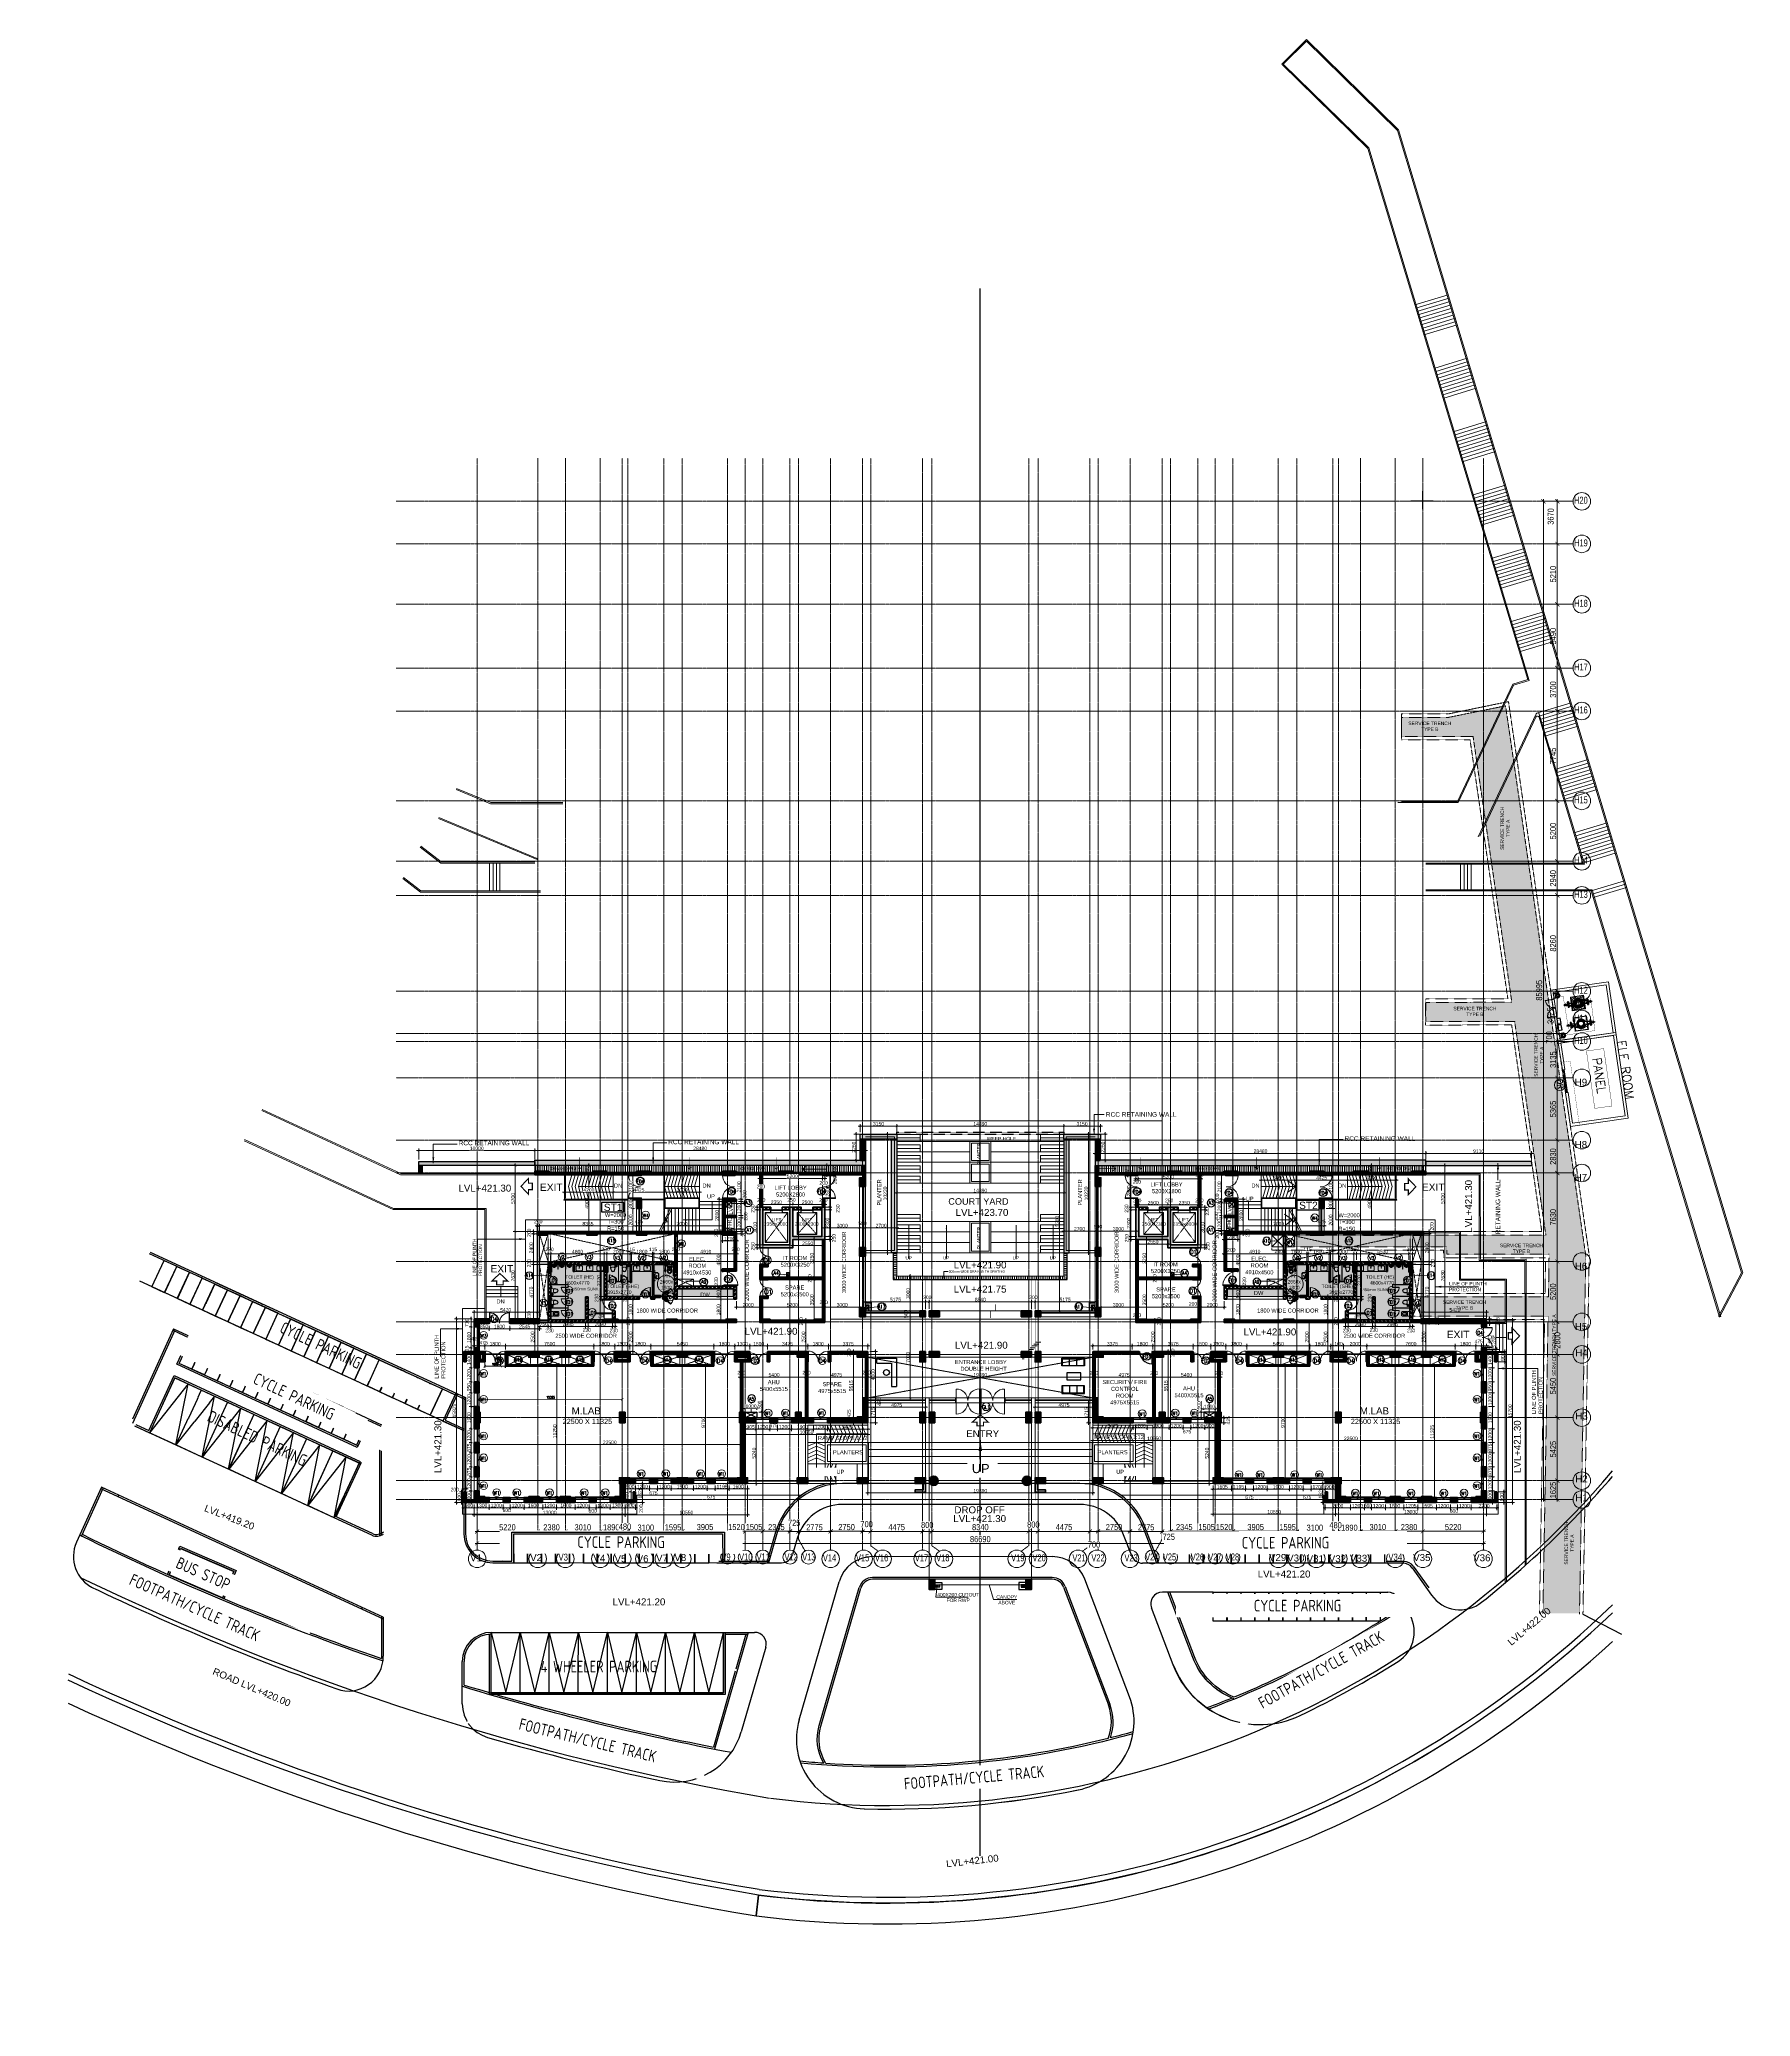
# Model space of a CAD drawing. Header units: millimetres. Extents: x 0 to 147381, y 0 to 170318.
import ezdxf
from ezdxf.enums import TextEntityAlignment as Align
from ezdxf.xclip import XClip

# ---------------------------------------------------------------- set-up
doc = ezdxf.new("R2010")
doc.units = ezdxf.units.MM
doc.header["$XCLIPFRAME"] = 2
for name, pattern in [('A3_001_TOILET_005$0$HIDDEN2', [4.7625, 3.175, -1.5875]), ('Center', [29.999999, 12, -6, 6, -6]), ('COLGRID1$0$DASHED2', [0.375, 0.25, -0.125]), ('DASHED', [19.05, 12.7, -6.35]), ('Demolished', [4.8, 3.2, -1.6]), ('Grid Line', [22.225, 12.7, -3.175, 3.175, -3.175]), ('Hidden', [7.14375, 4.7625, -2.38125]), ('HIDDEN2', [0.1875, 0.125, -0.0625]), ('Hvac Layout - Dinnig Block-12.04.19$0$Hidden', [7.14375, 4.7625, -2.38125]), ('Overhead', [3.96875, 2.38125, -1.5875])]:
    doc.linetypes.add(name, pattern=pattern)
for name, color, linetype, lineweight in [('A-ANNO-TEXT', 2, 'Continuous', 9), ('A-DETL-DEMO', 6, 'Demolished', 9), ('A-DETL-THIN', 151, 'Continuous', 9), ('A-DOOR', 21, 'Continuous', 9), ('A-DOOR-FRAM', 31, 'Continuous', 9), ('A-FLOR', 192, 'Continuous', 9), ('A-FLOR-HRAL', 11, 'Continuous', 9), ('A-GENM', 13, 'Continuous', 9), ('A-GLAZ', 151, 'Continuous', 9), ('AC-CUTOUT', 7, 'Continuous', 30), ('AC-SEC-ZONE-1', 8, 'Continuous', 0), ('AR_CUTOUT', 200, 'Continuous', 9), ('AR_ELE', 31, 'Continuous', 9), ('AR_GRID_DIM', 6, 'Continuous', 20), ('AR_STR', 7, 'Continuous', 15), ('AR_WALL_HATCH', 23, 'Continuous', 5), ('ARCH CUTOUTS', 21, 'Continuous', 13), ('ARCH NEW DESIGN STEP HATCH', 21, 'Continuous', 35), ('ARCH PATHWAY', 30, 'Continuous', 13), ('ARCH PROJ', 6, 'DASHED', 18), ('ARCH_COLUMN', 4, 'Continuous', 25), ('Arch_Cutout_No', 2, 'Continuous', 25), ('Arch_Dim', 7, 'Continuous', 25), ('Arch_DW_No', 5, 'Continuous', 15), ('Arch_STAIR-NO', 5, 'Continuous', 25), ('ARCH_WALL', 1, 'Continuous', 35), ('Arch_Window', 140, 'Continuous', 9), ('CHWS PIPE', 6, 'Continuous', 5), ('EL- WALL', 11, 'Continuous', 18), ('EL-EQUIPMENT', 6, 'Continuous', 25), ('EL-TEXT SHAFT', 1, 'Continuous', 15), ('EL-TEXT-', 5, 'Continuous', 18), ('ele', 2, 'Continuous', 15), ('fixtures', 137, 'Continuous', 9), ('G-ANNO-TEXT', 231, 'Continuous', 25), ('hidden', 127, 'HIDDEN2', 5), ('Hvac Layout - Dinnig Block-12.04.19$0$P-Cc rp', 8, 'Continuous', 5), ('LA- LINE 1', 41, 'Continuous', 25), ('LA_ROAD', 252, 'Continuous', 30), ('LA_TEXT', 7, 'Continuous', 13), ('landscape', 2, 'Continuous', 18), ('MEP-SERVICE TRENCH', 6, 'Continuous', 30), ('S-GRID', 8, 'Continuous', 9), ('S-GRID-IDEN', 1, 'Continuous', 9), ('S-STRS', 40, 'Continuous', 9), ('S-STRS-IDEN', 31, 'Continuous', 9), ('STR COL.', 1, 'Continuous', 50), ('TEXT', 7, 'Continuous', 25)]:
    doc.layers.add(name, color=color, linetype=linetype, lineweight=lineweight)
for name, color, linetype, lineweight, true_color in [('A-FIRE DOOR', 1, 'Continuous', 15, 0xf50000), ('ARCH RCC HATCH', 253, 'Center', 9, 0x9c9c9c), ('Arch_FIRE DW_No', 1, 'Continuous', 25, 0xe60000), ('BUILDING LEVEL', 1, 'Continuous', 18, 0xf50000), ('COMMENTS', 1, 'Continuous', 25, 0xff0f0f), ('EL-SERVICE TRENCH-D', 8, 'Continuous', 30, 0x7d7d7d), ('EXPANSION JOINT', 6, 'Hidden', 15, 0xff0fff), ('S-COLS_HATCH', 252, 'Continuous', 9, 0x8a8a8a)]:
    doc.layers.add(name, color=color, linetype=linetype, lineweight=lineweight, true_color=true_color)
for name, color, linetype in [('AC-CHW SUPPLY PIPE', 5, 'Continuous'), ('AC-CHWPP', 8, 'Continuous'), ('AC-CHWS PIPE', 6, 'Continuous'), ('AC-PEDESTAL', 8, 'Continuous')]:
    doc.layers.add(name, color=color, linetype=linetype)
doc.layers.add('Beep_Hole', color=5, linetype='Continuous', true_color=0x0000f5)
doc.styles.add('ARCHITXT-LA', font='architxt.shx', dxfattribs={"width": 0.9, "height": 250, "bigfont": '@extfont2.shx'})
doc.styles.add('Arial', font='arial.ttf', dxfattribs={"height": 1417.5})
doc.styles.add('Arial_1', font='arial.ttf', dxfattribs={"height": 630})
doc.styles.add('Arial_2', font='arial.ttf', dxfattribs={"height": 472.5})
doc.styles.add('Arial_4', font='arial.ttf', dxfattribs={"height": 252})
doc.styles.add('d200', font='arial.ttf', dxfattribs={"height": 400})
doc.styles.add('DIM', font='arial.ttf')
doc.styles.add('DIM_100', font='romand.shx', dxfattribs={"width": 0.9})
doc.styles.add('DIMDDF', font='simplex.shx', dxfattribs={"width": 0.9})
doc.styles.add('EL-100', font='romans.shx', dxfattribs={"height": 100})
doc.styles.add('GRID_TEXT', font='GOTHIC.TTF', dxfattribs={"width": 0.8})
doc.styles.add('S270', font='romans.shx', dxfattribs={"width": 0.7, "height": 270})
doc.styles.add('Seal_Text', font='arial.ttf')
doc.styles.add('SIZE', font='romans.shx', dxfattribs={"width": 0.75, "height": 200})
doc.styles.get("Standard").update_dxf_attribs({"font": 'arial.ttf'})
doc.styles.add('style1', font='ARIALUNI.ttf')
doc.styles.add('TEXT_150', font='arial.ttf')
doc.dimstyles.new('D150C', dxfattribs={"dimtxt": 2.5, "dimasz": 300, "dimexe": 300, "dimexo": 300, "dimgap": 150, "dimtad": 1, "dimdec": 0, "dimtxsty": 'S270', "dimblk": 'ARCHTICK', "dimcen": 2.5, "dimdle": 300, "dimclrd": 256, "dimadec": 0, "dimazin": 0, "dimtfac": 1, "dimtdec": 0, "dimtofl": 0, "dimtmove": 2, "dimatfit": 0, "dimfxl": 1, "dimlwd": 13, "dimarcsym": 0})
doc.dimstyles.new('Diagonal_-_4mm_Arial_2_1', dxfattribs={"dimscale": 304.8, "dimtxt": 642.763422, "dimasz": 1.550197, "dimexe": 2.480315, "dimexo": 1.550197, "dimgap": 1.808563, "dimtad": 1, "dimdec": 0, "dimrnd": 5, "dimzin": 0, "dimdsep": 46, "dimtxsty": 'Arial_1', "dimblk1": 'OBLIQUE', "dimblk2": 'OBLIQUE', "dimsah": 1, "dimcen": 0.09, "dimdle": 2.480315, "dimazin": 0, "dimtfac": 1, "dimtdec": 4, "dimtix": 1, "dimtmove": 2, "dimatfit": 3, "dimfxl": 1, "dimtvp": 1, "dimtfill": 1, "dimtolj": 1, "dimtzin": 0, "dimarcsym": 2})
doc.dimstyles.new('DIM- 175', dxfattribs={"dimscale": 175, "dimtxt": 1.75, "dimasz": 1, "dimexe": 1, "dimexo": 1, "dimgap": 0.2, "dimtad": 1, "dimdec": 0, "dimrnd": 5, "dimzin": 0, "dimdsep": 46, "dimtxsty": 'DIM', "dimblk": 'ARCHTICK', "dimcen": 0, "dimdle": 1, "dimclrd": 3, "dimclre": 5, "dimclrt": 3, "dimadec": 0, "dimazin": 0, "dimtfac": 1, "dimtdec": 0, "dimtofl": 0, "dimtmove": 2, "dimatfit": 3, "dimfxl": 1, "dimtolj": 1, "dimtzin": 0, "dimlwd": 13, "dimlwe": 15, "dimarcsym": 0})
doc.dimstyles.new('DIM-75-MM', dxfattribs={"dimscale": 75, "dimtxt": 2.5, "dimasz": 3, "dimexe": 2, "dimexo": 1, "dimgap": 1, "dimtad": 1, "dimdec": 0, "dimrnd": 5, "dimzin": 0, "dimdsep": 46, "dimtxsty": 'DIMDDF', "dimblk": 'ARCHTICK', "dimcen": 0, "dimclrd": 256, "dimclre": 256, "dimclrt": 256, "dimadec": 0, "dimazin": 0, "dimtfac": 1, "dimtdec": 0, "dimtofl": 0, "dimtmove": 0, "dimatfit": 3, "dimfxl": 1, "dimtolj": 1, "dimtzin": 0, "dimlwd": -1, "dimlwe": -1, "dimarcsym": 0})
doc.dimstyles.new('DIM_150_GRID', dxfattribs={"dimscale": 175, "dimtxt": 3, "dimasz": 2, "dimexe": 1, "dimexo": 0.5, "dimgap": 0.5, "dimtad": 1, "dimdec": 0, "dimrnd": 5, "dimzin": 1, "dimdsep": 46, "dimtxsty": 'GRID_TEXT', "dimblk": 'ARCHTICK', "dimcen": 0.09, "dimdle": 1, "dimclrt": 256, "dimazin": 0, "dimtfac": 1, "dimtdec": 0, "dimtmove": 2, "dimatfit": 3, "dimfxl": 1, "dimtvp": 1, "dimtolj": 1, "dimtzin": 0, "dimlwd": 15, "dimlwe": 18, "dimarcsym": 0})
pattern_1 = [(90, (112242.8, 265239.27), (-158.75, 0), [])]
pattern_2 = [(45, (112242.8, 269228.23), (-56.1266, 56.1266), [])]
pattern_3 = [(45, (38875.17, -0.064), (-56.1266, 56.1266), [])]
pattern_4 = [(310, (1194.82, 586.75), (107.589, 9.413), [11.25, -123.75]), (5, (1194.82, 586.75), (-20.813, -112.829), [9, -99]), (259.549, (1203.79, 587.54), (86.7764, -103.416), [9.561, -105.171]), (313.816, (1194.82, 556.75), (160.086, 24.828), [16.875, -185.625]), (263.364, (1208.16, 558.82), (140.2, -146.118), [14.342, -157.757]), (8.816, (1194.82, 556.75), (140.2, -146.118), [13.5, -148.5]), (339, (1209.82, 564.25), (89.536, 60.393), [11.25, -123.75]), (34, (1209.82, 564.25), (36.497, -108.7725), [9, -99]), (288.549, (1217.28, 569.28), (126.0334, -48.3796), [9.561, -105.171]), (322.5, (1194.823, 586.75), (1.824, -49.9341), [0, -97.8, 0, -100.5, 0, -99.375]), (352.5, (1194.823, 586.75), (39.4604, -59.1618), [0, -57.3, 0, -95.55, 0, -37.875]), (32.5, (1161.373, 586.75), (80.0734, 3.3832), [0, -37.5, 0, -117, 0, -155.25]), (42.5, (1146.37, 586.75), (87.478, -15.0157), [0, -48.75, 0, -77.7, 0, -110.25])]
pattern_5 = [(45, (25491.03, 269249.12), (-56.1266, 56.1266), [])]
pattern_6 = [(315, (297667.54, 60298.19), (56.1266, 56.1266), [])]
pattern_7 = [(0, (112242.8, 269228.23), (39.6875, 79.375), [0, -79.375])]
pattern_8 = [(180, (112242.8, 269228.23), (-1e-14, -158.75), [])]

# ---------------------------------------------------------------- blocks, each defined once
blk = doc.blocks.new('_Oblique')
at = {"color": 0, "linetype": 'ByBlock', "lineweight": -2}
blk.add_line((-0.5, -0.5), (0.5, 0.5), dxfattribs=at)
blk = doc.blocks.new('A_Double -Panel Wooden Door W Ventilator - _D6_1800 X 2700-1747355-4_Level 448_0')
at = {"layer": 'A-DOOR'}
for p, q in [((-900, 50), (-830, 50)), ((-830, 50), (-830, -10)), ((830, 50), (900, 50)), ((830, -10), (830, 50)), ((-860, -50), (-900, -50)), ((-860, -10), (-860, -882)), ((-860, -10), (-860, -50)), ((-830, -10), (-860, -10)), ((-830, -882), (-860, -882)), ((-830, -10), (-830, -882)), ((830, -10), (830, -882)), ((860, -10), (830, -10)), ((860, -882), (830, -882)), ((860, -10), (860, -882)), ((860, -50), (860, -10)), ((900, -50), (860, -50))]:
    blk.add_line(p, q, dxfattribs=at)
for centre, start, end in [((-846, -37), 269.07162, 2.51074), ((845, -37), 177.48582, 270)]:
    blk.add_arc(centre, 845, start, end, dxfattribs=at)
blk = doc.blocks.new('A$C73955776')
at = {"layer": 'A-DOOR'}
for p, q in [((62, 829), (36, 829)), ((1564, 829), (1538, 829))]:
    blk.add_line(p, q, dxfattribs=at)
at = {"layer": 'A-FIRE DOOR'}
for p, q in [((36, 89), (0, 89)), ((0, 0), (62, 0)), ((36, 53), (36, 829)), ((36, 53), (36, 89)), ((62, 53), (36, 53)), ((62, 53), (62, 829)), ((62, 0), (62, 53)), ((1538, 53), (1538, 829)), ((1538, 53), (1538, 0)), ((1564, 53), (1538, 53)), ((1538, 0), (1600, 0)), ((1564, 53), (1564, 829)), ((1564, 89), (1564, 53)), ((1600, 89), (1564, 89))]:
    blk.add_line(p, q, dxfattribs=at)
for centre, start, end in [((48, 77), 357.48926, 90.92838), ((1551, 77), 90, 182.51418)]:
    blk.add_arc(centre, 751, start, end, dxfattribs=at)
blk = doc.blocks.new('RLAB_G')
at = {"layer": 'AR_WALL_HATCH', "ltscale": 500}
h = blk.add_hatch(dxfattribs=at)
h.set_pattern_fill('ANSI31', color=256, scale=25)
h.paths.add_polyline_path([(-30525, 13000), (-30525, 12100), (-30725, 12100), (-30725, 12800), (-33700, 12800), (-33700, 9000), (-33900, 9000), (-33900, 13000)])
h = blk.add_hatch(dxfattribs=at)
h.set_pattern_fill('ANSI31', color=256, scale=25)
h.paths.add_polyline_path([(-28525, 12500), (-28724, 12500), (-28724, 7287), (-28524, 7287)])
h = blk.add_hatch(dxfattribs=at)
h.set_pattern_fill('ANSI31', color=256, scale=25)
h.paths.add_polyline_path([(-25250, 13000), (-27825, 13000), (-27825, 12800), (-25450, 12800), (-25450, 12100), (-25250, 12100)])
h = blk.add_hatch(dxfattribs=at)
h.set_pattern_fill('ANSI31', color=256, scale=25)
h.paths.add_polyline_path([(-22450, 13000), (-22650, 13000), (-22650, 12300), (-23125, 12300), (-23125, 12100), (-22450, 12100)])
h.paths.add_polyline_path([(-23125, 12300), (-23550, 12300), (-23550, 13000), (-23750, 13000), (-23750, 12100), (-23125, 12100)])
h = blk.add_hatch(dxfattribs=at)
h.set_pattern_fill('ANSI31', color=256, scale=25)
h.paths.add_polyline_path([(-23125, 7750), (-22925, 7750), (-22925, 12100), (-23125, 12100)])
h = blk.add_hatch(dxfattribs=at)
h.set_pattern_fill('ANSI31', color=256, scale=25)
h.paths.add_polyline_path([(-18375, 12800), (-18375, 13000), (-20650, 13000), (-20650, 11750), (-20450, 11750), (-20450, 12800)])
h = blk.add_hatch(dxfattribs=at)
h.set_pattern_fill('ANSI31', color=256, scale=25)
h.paths.add_polyline_path([(-15400, 12800), (-15400, 11850), (-15400, 11750), (-15200, 11750), (-15200, 13000), (-17475, 13000), (-17475, 12800)])
h = blk.add_hatch(dxfattribs=at)
h.set_pattern_fill('ANSI31', color=256, scale=25)
h.paths.add_polyline_path([(-12650, 12100), (-12100, 12100), (-12100, 13000), (-12300, 13000), (-12300, 12300), (-12650, 12300), (-13200, 12300), (-13200, 13000), (-13400, 13000), (-13400, 12100)])
h = blk.add_hatch(dxfattribs=at)
h.set_pattern_fill('ANSI31', color=256, scale=25)
h.paths.add_polyline_path([(-8300, 12800), (-8300, 13000), (-10300, 13000), (-10300, 11750), (-10100, 11750), (-10100, 12800)])
h = blk.add_hatch(dxfattribs=at)
h.set_pattern_fill('ANSI31', color=256, scale=25)
h.paths.add_polyline_path([(-5600, 13000), (-7400, 13000), (-7400, 12800), (-5600, 12800)])
h = blk.add_hatch(dxfattribs=at)
h.set_pattern_fill('ANSI31', color=256, scale=25)
h.paths.add_polyline_path([(-5600, 13000), (-5600, 12800), (-2700, 12800), (-2700, 13000)])
h = blk.add_hatch(dxfattribs=at)
h.set_pattern_fill('ANSI31', color=256, scale=25)
h.paths.add_polyline_path([(-2900, 11850), (-2900, 11750), (-2700, 11750), (-2700, 12800), (-2900, 12800), (-2900, 12700), (-2900, 12700)])
h = blk.add_hatch(dxfattribs=at)
h.set_pattern_fill('ANSI31', color=256, scale=25)
h.paths.add_polyline_path([(-500, 12800), (-500, 13000), (-900, 13000), (-900, 12100), (-500, 12100), (-500, 12300), (-700, 12300), (-700, 12800)])
h = blk.add_hatch(dxfattribs=at)
h.set_pattern_fill('ANSI31', color=256, scale=25)
h.paths.add_polyline_path([(0, 12100), (-200, 12100), (-200, 11800), (-275, 11800), (-275, 12100), (-425, 12100), (-425, 11600), (0, 11600)])
h = blk.add_hatch(dxfattribs=at)
h.set_pattern_fill('ANSI31', color=256, scale=25)
h.paths.add_polyline_path([(0, 13000), (0, 12800), (700, 12800), (700, 12100), (900, 12100), (900, 13000)])
h = blk.add_hatch(dxfattribs=at)
h.set_pattern_fill('ANSI31', color=256, scale=25)
h.paths.add_polyline_path([(-15400, 11750), (-15400, 11850), (-20450, 11850), (-20450, 11750)])
h = blk.add_hatch(dxfattribs=at)
h.set_pattern_fill('ANSI31', color=256, scale=25)
h.paths.add_polyline_path([(-2900, 11750), (-2900, 11850), (-4700, 11850), (-10100, 11850), (-10100, 11750)])
h = blk.add_hatch(dxfattribs=at)
h.set_pattern_fill('ANSI31', color=256, scale=25)
h.paths.add_polyline_path([(0, 10400), (-425, 10400), (-425, 9450), (0, 9450)])
h.paths.add_polyline_path([(-200, 9650), (-275, 9650), (-275, 10200), (-200, 10200)], flags=16)
h = blk.add_hatch(dxfattribs=at)
h.set_pattern_fill('ANSI31', color=256, scale=25)
h.paths.add_polyline_path([(-33475, 7362), (-33900, 7362), (-33900, 9000), (-33475, 9000)])
h.paths.add_polyline_path([(-33625, 8800), (-33700, 8800), (-33700, 7562), (-33625, 7562)], flags=16)
h = blk.add_hatch(dxfattribs=at)
h.set_pattern_fill('ANSI31', color=256, scale=25)
h.paths.add_polyline_path([(-30425, 7287), (-30425, 6862), (-33000, 6862), (-33000, 7287)])
h.paths.add_polyline_path([(-33000, 7150), (-33000, 7075), (-30625, 7062), (-30625, 7137)], flags=17)
h = blk.add_hatch(dxfattribs=at)
h.set_pattern_fill('ANSI31', color=256, scale=25)
h.paths.add_polyline_path([(-28175, 6862), (-28175, 7062), (-29025, 7062), (-29025, 7137), (-28175, 7137), (-28175, 7287), (-29225, 7287), (-29225, 6862)])
h = blk.add_hatch(dxfattribs=at)
h.set_pattern_fill('ANSI31', color=256, scale=25)
h.paths.add_polyline_path([(-27525, 7062), (-27675, 7062), (-27675, 6862), (-27325, 6862), (-27325, 7287), (-27675, 7287), (-27675, 7137), (-27525, 7137)])
h = blk.add_hatch(dxfattribs=at)
h.set_pattern_fill('ANSI31', color=256, scale=25)
h.paths.add_polyline_path([(-25453, 6862), (-25453, 7287), (-26128, 7287), (-26128, 6862)])
h.paths.add_polyline_path([(-25928, 7062), (-25928, 7137), (-25653, 7137), (-25653, 7062)], flags=16)
h = blk.add_hatch(dxfattribs=at)
h.set_pattern_fill('ANSI31', color=256, scale=25)
h.paths.add_polyline_path([(-23350, 7137), (-23350, 7287), (-24253, 7287), (-24253, 6862), (-23350, 6862), (-23350, 7062), (-24053, 7062), (-24053, 7137)])
h = blk.add_hatch(dxfattribs=at)
h.set_pattern_fill('ANSI31', color=256, scale=25)
h.paths.add_polyline_path([(-23350, 2125), (-23150, 2125), (-23150, 6862), (-23350, 6862)])
h.paths.add_polyline_path([(-23075, 2125), (-22925, 2125), (-22925, 6862), (-23075, 6862)])
h = blk.add_hatch(dxfattribs=at)
h.set_pattern_fill('ANSI31', color=256, scale=25)
h.paths.add_polyline_path([(0, 8250), (-425, 8250), (-425, 7750), (-275, 7750), (-275, 8050), (-200, 8050), (-200, 7750), (0, 7750)])
h = blk.add_hatch(dxfattribs=at)
h.set_pattern_fill('ANSI31', color=256, scale=25)
h.paths.add_polyline_path([(0, 6850), (-200, 6850), (-200, 6550), (-275, 6550), (-275, 6850), (-425, 6850), (-425, 6350), (0, 6350)])
h = blk.add_hatch(dxfattribs=at)
h.set_pattern_fill('ANSI31', color=256, scale=25)
h.paths.add_polyline_path([(0, 5150), (-425, 5150), (-425, 4275), (0, 4275)])
h.paths.add_polyline_path([(-200, 4950), (-200, 4475), (-275, 4475), (-275, 4950)], flags=16)
h = blk.add_hatch(dxfattribs=at)
h.set_pattern_fill('ANSI31', color=256, scale=25)
h.paths.add_polyline_path([(-21947, 2050), (-22650, 2050), (-22650, 1900), (-22147, 1900), (-22147, 1825), (-22650, 1825), (-22650, 1625), (-21947, 1625)])
h = blk.add_hatch(dxfattribs=at)
h.set_pattern_fill('ANSI31', color=256, scale=25)
h.paths.add_polyline_path([(-20075, 1625), (-20075, 2050), (-20750, 2050), (-20750, 1625)])
h.paths.add_polyline_path([(-20550, 1825), (-20550, 1900), (-20275, 1900), (-20275, 1825)], flags=16)
h = blk.add_hatch(dxfattribs=at)
h.set_pattern_fill('ANSI31', color=256, scale=25)
h.paths.add_polyline_path([(-18375, 1625), (-18375, 1825), (-18675, 1825), (-18675, 1900), (-18375, 1900), (-18375, 2050), (-18875, 2050), (-18875, 1625)])
h = blk.add_hatch(dxfattribs=at)
h.set_pattern_fill('ANSI31', color=256, scale=25)
h.paths.add_polyline_path([(-17175, 1825), (-17475, 1825), (-17475, 1625), (-16975, 1625), (-16975, 2050), (-17475, 2050), (-17475, 1900), (-17175, 1900)])
h = blk.add_hatch(dxfattribs=at)
h.set_pattern_fill('ANSI31', color=256, scale=25)
h.paths.add_polyline_path([(-15100, 1625), (-15100, 2050), (-15775, 2050), (-15775, 1625)])
h.paths.add_polyline_path([(-15300, 1825), (-15575, 1825), (-15575, 1900), (-15300, 1900)], flags=16)
h = blk.add_hatch(dxfattribs=at)
h.set_pattern_fill('ANSI31', color=256, scale=25)
h.paths.add_polyline_path([(-13400, 1625), (-13400, 1825), (-13700, 1825), (-13700, 1900), (-13400, 1900), (-13400, 2050), (-13900, 2050), (-13900, 1625)])
h = blk.add_hatch(dxfattribs=at)
h.set_pattern_fill('ANSI31', color=256, scale=25)
h.paths.add_polyline_path([(0, 3075), (-425, 3075), (-425, 2200), (0, 2200)])
h.paths.add_polyline_path([(-200, 2400), (-275, 2400), (-275, 2875), (-200, 2875)], flags=16)
h = blk.add_hatch(dxfattribs=at)
h.set_pattern_fill('ANSI31', color=256, scale=25)
h.paths.add_polyline_path([(-13700, 200), (-13700, 900), (-13900, 900), (-13900, 0), (-13000, 0), (-13000, 107), (-13000, 200)])
h = blk.add_hatch(dxfattribs=at)
h.set_pattern_fill('ANSI31', color=256, scale=25)
h.paths.add_polyline_path([(-12800, 500), (-12725, 500), (-12725, 1625), (-12800, 1625)])
h.paths.add_polyline_path([(-12800, 1625), (-13000, 1625), (-13000, 500), (-12800, 500)])
h = blk.add_hatch(dxfattribs=at)
h.set_pattern_fill('ANSI31', color=256, scale=25)
h.paths.add_polyline_path([(-11900, 200), (-12100, 200), (-12100, 0), (-11700, 0), (-11700, 425), (-12100, 425), (-12100, 275), (-11900, 275)])
h = blk.add_hatch(dxfattribs=at)
h.set_pattern_fill('ANSI31', color=256, scale=25)
h.paths.add_polyline_path([(-9905, 425), (-10500, 425), (-10500, 0), (-9905, 0)])
h.paths.add_polyline_path([(-10105, 200), (-10300, 200), (-10300, 275), (-10105, 275)], flags=16)
h = blk.add_hatch(dxfattribs=at)
h.set_pattern_fill('ANSI31', color=256, scale=25)
h.paths.add_polyline_path([(-8500, 200), (-8500, 275), (-8300, 275), (-8300, 425), (-8700, 425), (-8700, 0), (-8300, 0), (-8300, 200)])
h = blk.add_hatch(dxfattribs=at)
h.set_pattern_fill('ANSI31', color=256, scale=25)
h.paths.add_polyline_path([(-7100, 425), (-7400, 425), (-7400, 275), (-7295, 275), (-7295, 200), (-7400, 200), (-7400, 0), (-7100, 0)])
h = blk.add_hatch(dxfattribs=at)
h.set_pattern_fill('ANSI31', color=256, scale=25)
h.paths.add_polyline_path([(-5595, 0), (-5595, 425), (-5895, 425), (-5895, 0)])
h.paths.add_polyline_path([(-5700, 200), (-5700, 275), (-5600, 275), (-5600, 200)], flags=16)
h = blk.add_hatch(dxfattribs=at)
h.set_pattern_fill('ANSI31', color=256, scale=25)
h.paths.add_polyline_path([(-4500, 200), (-4700, 200), (-4700, 0), (-4300, 0), (-4300, 425), (-4700, 425), (-4700, 275), (-4500, 275)])
h = blk.add_hatch(dxfattribs=at)
h.set_pattern_fill('ANSI31', color=256, scale=25)
h.paths.add_polyline_path([(-2500, 0), (-2500, 425), (-3095, 425), (-3095, 0)])
h.paths.add_polyline_path([(-2700, 200), (-2895, 200), (-2895, 275), (-2700, 275)], flags=16)
h = blk.add_hatch(dxfattribs=at)
h.set_pattern_fill('ANSI31', color=256, scale=25)
h.paths.add_polyline_path([(-900, 0), (-900, 200), (-1100, 200), (-1100, 275), (-900, 275), (-900, 425), (-1300, 425), (-1300, 0)])
h = blk.add_hatch(dxfattribs=at)
h.set_pattern_fill('ANSI31', color=256, scale=25)
h.paths.add_polyline_path([(0, 1000), (-425, 1000), (-425, 500), (-275, 500), (-275, 800), (-200, 800), (-200, 500), (0, 500)])
h = blk.add_hatch(dxfattribs=at)
h.set_pattern_fill('ANSI31', color=256, scale=25)
h.paths.add_polyline_path([(900, 0), (900, 900), (700, 900), (700, 200), (0, 200), (0, 0)])
at = {"linetype": 'Continuous'}
for p, q in [((-28525, 12500), (-28724, 12500)), ((-27825, 13000), (-27825, 12800)), ((-18375, 13000), (-18375, 12800)), ((-17475, 13000), (-17475, 13000)), ((-17475, 13000), (-17475, 12800)), ((-8300, 13000), (-8300, 12800)), ((-500, 12800), (-500, 13000)), ((-500, 12100), (-500, 12300)), ((0, 13000), (0, 12800)), ((-13000, 200), (-13000, 107)), ((-13000, 107), (-13000, 0)), ((0, 200), (0, 0))]:
    blk.add_line(p, q, dxfattribs=at)
at = {"layer": 'ARCH CUTOUTS', "linetype": 'Hidden'}
for p, q in [((-18150, 11850), (-20450, 12700)), ((-18375, 12500), (-20450, 11850)), ((-15400, 12700), (-17700, 11850)), ((-15400, 11850), (-17475, 12500)), ((-8150, 11850), (-10100, 12700)), ((-10100, 11850), (-8300, 12500)), ((-7550, 11850), (-5600, 12500)), ((-5450, 11850), (-7400, 12500)), ((-4850, 11850), (-2900, 12700)), ((-2900, 11850), (-4700, 12700))]:
    blk.add_line(p, q, dxfattribs=at)
for points in [[(-20450, 12700), (-20450, 11850), (-18150, 11850), (-18150, 12500), (-18375, 12500), (-18375, 12700)], [(-15400, 12700), (-15400, 11850), (-17700, 11850), (-17700, 12500), (-17475, 12500), (-17475, 12700)], [(-8300, 12700), (-8300, 12500), (-8150, 12500), (-8150, 11850), (-10100, 11850), (-10100, 12700)], [(-5600, 12700), (-5600, 12500), (-5450, 12500), (-5450, 11850), (-7550, 11850), (-7550, 12500), (-7400, 12500), (-7400, 12700)], [(-4700, 12700), (-4700, 12500), (-4850, 12500), (-4850, 11850), (-2900, 11850), (-2900, 12700)]]:
    blk.add_lwpolyline(points, close=True, dxfattribs=at)
at = {"layer": 'ARCH_WALL'}
for p, q in [((-30525, 13000), (-33900, 13000)), ((-33900, 13000), (-33900, 9000)), ((-33700, 9000), (-33700, 12800)), ((-33700, 12800), (-30725, 12800)), ((-30725, 12100), (-30725, 12800)), ((-30525, 12100), (-30725, 12100)), ((-30525, 12100), (-30525, 13000)), ((-28724, 12500), (-28724, 7287)), ((-28525, 12500), (-28524, 7287)), ((-25250, 13000), (-27825, 13000)), ((-25450, 12800), (-27825, 12800)), ((-25450, 12100), (-25450, 12800)), ((-25250, 12100), (-25450, 12100)), ((-25250, 12100), (-25250, 13000)), ((-18375, 13000), (-20650, 13000)), ((-20650, 11750), (-20650, 13000)), ((-20450, 11750), (-20450, 12800)), ((-18375, 12800), (-20450, 12800)), ((-17475, 13000), (-15200, 13000)), ((-17475, 12800), (-15400, 12800)), ((-15400, 11750), (-15400, 12800)), ((-15400, 12725), (-15400, 12800)), ((-15200, 11750), (-15200, 13000)), ((-8300, 13000), (-10300, 13000)), ((-10300, 11750), (-10300, 13000)), ((-10100, 11750), (-10100, 12800)), ((-8300, 12800), (-10100, 12800)), ((-7400, 12800), (-7400, 13000)), ((-7400, 12800), (-7400, 13000)), ((-4700, 13000), (-2700, 13000)), ((-4700, 12800), (-2900, 12800)), ((-2900, 11750), (-2900, 12800)), ((-2900, 12725), (-2900, 12800)), ((-2700, 11750), (-2700, 13000)), ((-20650, 11750), (-20450, 11750)), ((-15400, 11850), (-20450, 11850)), ((-15400, 11750), (-20450, 11750)), ((-15200, 11750), (-15400, 11750)), ((-10300, 11750), (-10100, 11750)), ((-2900, 11850), (-10100, 11850)), ((-2900, 11750), (-10100, 11750)), ((-2700, 11750), (-2900, 11750)), ((-13900, 900), (-13700, 900))]:
    blk.add_line(p, q, dxfattribs=at)
for points in [[(-22450, 13000), (-22450, 12100), (-23750, 12100), (-23750, 13000), (-23550, 13000)], [(-22650, 13000), (-22650, 12300), (-23550, 12300), (-23550, 13000)], [(-22650, 13000), (-22450, 13000), (-22450, 12100), (-22925, 12100)], [(-13200, 13000), (-13400, 13000), (-13400, 12100), (-12650, 12100)], [(-13200, 13000), (-13200, 12300), (-12650, 12300)], [(-12300, 13000), (-12100, 13000), (-12100, 12100), (-12650, 12100)], [(-12300, 13000), (-12300, 12300), (-12650, 12300)], [(-500, 13000), (-900, 13000), (-900, 12100), (-500, 12100)], [(-500, 12800), (-700, 12800), (-700, 12300), (-500, 12300)], [(0, 13000), (900, 13000), (900, 12100)], [(0, 12800), (700, 12800), (700, 12100)], [(700, 12100), (900, 12100)], [(-13000, 0), (-13900, 0), (-13900, 900)], [(-13000, 200), (-13700, 200), (-13700, 900)], [(0, 0), (900, 0), (900, 900)], [(0, 200), (700, 200), (700, 900)], [(700, 900), (900, 900)]]:
    blk.add_lwpolyline(points, dxfattribs=at)
for points in [[(-22925, 7750), (-23125, 7750), (-23125, 12100), (-22925, 12100)], [(-7400, 12800), (-2700, 12800), (-2700, 13000), (-7400, 13000)], [(0, 12100), (-425, 12100), (-425, 11600), (0, 11600)], [(-200, 12100), (-275, 12100), (-275, 11800), (-200, 11800)], [(0, 9450), (-425, 9450), (-425, 10400), (0, 10400)], [(-33900, 7362), (-33475, 7362), (-33475, 9000), (-33900, 9000)], [(-33700, 7562), (-33625, 7562), (-33625, 8800), (-33700, 8800)], [(-200, 9650), (-275, 9650), (-275, 10200), (-200, 10200)], [(-33000, 6862), (-33000, 7287), (-30425, 7287), (-30425, 6862)], [(-33000, 7075), (-33000, 7150), (-30625, 7137), (-30625, 7062)], [(-28175, 6862), (-28175, 7287), (-29225, 7287), (-29225, 6862)], [(-28175, 7062), (-28175, 7137), (-29025, 7137), (-29025, 7062)], [(-27675, 6862), (-27675, 7287), (-27325, 7287), (-27325, 6862)], [(-27675, 7062), (-27675, 7137), (-27525, 7137), (-27525, 7062)], [(-26128, 6862), (-26128, 7287), (-25453, 7287), (-25453, 6862)], [(-25928, 7062), (-25928, 7137), (-25653, 7137), (-25653, 7062)], [(-23350, 6862), (-23350, 7287), (-24253, 7287), (-24253, 6862)], [(-23350, 7062), (-23350, 7137), (-24053, 7137), (-24053, 7062)], [(-22925, 6862), (-23350, 6862), (-23350, 2125), (-22925, 2125)], [(-23075, 6862), (-23150, 6862), (-23150, 2125), (-23075, 2125)], [(0, 7750), (-425, 7750), (-425, 8250), (0, 8250)], [(0, 6850), (-425, 6850), (-425, 6350), (0, 6350)], [(-200, 7750), (-275, 7750), (-275, 8050), (-200, 8050)], [(-200, 6850), (-275, 6850), (-275, 6550), (-200, 6550)], [(0, 5150), (-425, 5150), (-425, 4275), (0, 4275)], [(-200, 4950), (-275, 4950), (-275, 4475), (-200, 4475)], [(-22650, 1625), (-22650, 2050), (-21947, 2050), (-21947, 1625)], [(-22650, 1825), (-22650, 1900), (-22147, 1900), (-22147, 1825)], [(-20075, 1625), (-20075, 2050), (-20750, 2050), (-20750, 1625)], [(-20275, 1825), (-20275, 1900), (-20550, 1900), (-20550, 1825)], [(-18375, 1625), (-18375, 2050), (-18875, 2050), (-18875, 1625)], [(-18375, 1825), (-18375, 1900), (-18675, 1900), (-18675, 1825)], [(-17475, 1625), (-17475, 2050), (-16975, 2050), (-16975, 1625)], [(-17475, 1825), (-17475, 1900), (-17175, 1900), (-17175, 1825)], [(-15775, 1625), (-15775, 2050), (-15100, 2050), (-15100, 1625)], [(-15575, 1825), (-15575, 1900), (-15300, 1900), (-15300, 1825)], [(-13400, 1625), (-13400, 2050), (-13900, 2050), (-13900, 1625)], [(-13400, 1825), (-13400, 1900), (-13700, 1900), (-13700, 1825)], [(0, 3075), (-425, 3075), (-425, 2200), (0, 2200)], [(-200, 2875), (-275, 2875), (-275, 2400), (-200, 2400)], [(-13000, 1625), (-12575, 1625), (-12575, 500), (-13000, 500)], [(-12800, 1625), (-12725, 1625), (-12725, 500), (-12800, 500)], [(-12100, 0), (-12100, 425), (-11700, 425), (-11700, 0)], [(-12100, 200), (-12100, 275), (-11900, 275), (-11900, 200)], [(-9905, 0), (-9905, 425), (-10500, 425), (-10500, 0)], [(-10105, 200), (-10105, 275), (-10300, 275), (-10300, 200)], [(-8300, 0), (-8300, 425), (-8700, 425), (-8700, 0)], [(-8300, 200), (-8300, 275), (-8500, 275), (-8500, 200)], [(-7100, 0), (-7100, 425), (-7400, 425), (-7400, 0)], [(-7295, 200), (-7295, 275), (-7400, 275), (-7400, 200)], [(-5895, 0), (-5895, 425), (-5595, 425), (-5595, 0)], [(-5700, 200), (-5700, 275), (-5600, 275), (-5600, 200)], [(-4700, 0), (-4700, 425), (-4300, 425), (-4300, 0)], [(-4700, 200), (-4700, 275), (-4500, 275), (-4500, 200)], [(-3095, 0), (-3095, 425), (-2500, 425), (-2500, 0)], [(-2895, 200), (-2895, 275), (-2700, 275), (-2700, 200)], [(-900, 0), (-900, 425), (-1300, 425), (-1300, 0)], [(-900, 200), (-900, 275), (-1100, 275), (-1100, 200)], [(0, 500), (-425, 500), (-425, 1000), (0, 1000)], [(-200, 500), (-275, 500), (-275, 800), (-200, 800)]]:
    blk.add_lwpolyline(points, close=True, dxfattribs=at)
at = {"layer": 'Arch_Window'}
for p, q in [((-425, 10400), (-425, 11600)), ((-425, 11568), (-425, 11600)), ((-425, 11568), (-333, 11568)), ((-425, 10432), (-425, 10400)), ((-333, 10432), (-425, 10432)), ((-333, 11581), (-333, 11536)), ((-289, 11581), (-333, 11581)), ((-333, 11581), (-333, 11568)), ((-333, 11581), (-270, 11581)), ((-289, 11536), (-333, 11536)), ((-333, 11063), (-333, 11019)), ((-289, 11063), (-333, 11063)), ((-289, 11019), (-333, 11019)), ((-333, 11019), (-333, 10981)), ((-270, 11019), (-333, 11019)), ((-333, 11019), (-333, 10981)), ((-270, 11019), (-333, 11019)), ((-333, 11019), (-333, 11019)), ((-333, 11019), (-333, 10981)), ((-270, 11019), (-333, 11019)), ((-289, 10981), (-333, 10981)), ((-333, 10936), (-333, 10981)), ((-270, 10981), (-333, 10981)), ((-333, 10981), (-270, 10981)), ((-333, 10981), (-333, 10981)), ((-270, 10981), (-333, 10981)), ((-289, 10936), (-333, 10936)), ((-289, 10463), (-333, 10463)), ((-333, 10419), (-333, 10463)), ((-289, 10419), (-333, 10419)), ((-333, 10419), (-270, 10419)), ((-311, 11536), (-311, 11063)), ((-311, 10936), (-311, 10463)), ((-289, 11581), (-289, 11536)), ((-289, 11063), (-289, 11019)), ((-289, 10936), (-289, 10981)), ((-289, 10419), (-289, 10463)), ((-270, 11600), (-270, 10400)), ((-270, 11019), (-270, 10981)), ((-270, 10981), (-270, 11019)), ((-270, 10981), (-270, 11019)), ((-270, 11019), (-270, 11019)), ((-270, 10981), (-270, 10981)), ((-270, 10400), (-270, 10419)), ((0, 10400), (0, 11600)), ((-425, 9450), (-425, 8250)), ((-425, 9418), (-425, 9450)), ((-333, 9418), (-425, 9418)), ((-333, 9431), (-333, 9386)), ((-289, 9431), (-333, 9431)), ((-333, 9431), (-270, 9431)), ((-289, 9386), (-333, 9386)), ((-333, 8913), (-333, 8869)), ((-289, 8913), (-333, 8913)), ((-289, 8869), (-333, 8869)), ((-270, 8869), (-333, 8869)), ((-333, 8831), (-333, 8869)), ((-333, 8831), (-333, 8869)), ((-333, 8869), (-270, 8869)), ((-333, 8831), (-333, 8869)), ((-333, 8869), (-333, 8869)), ((-270, 8869), (-333, 8869)), ((-289, 8831), (-333, 8831)), ((-333, 8786), (-333, 8831)), ((-270, 8831), (-333, 8831)), ((-270, 8831), (-333, 8831)), ((-333, 8831), (-333, 8831)), ((-270, 8831), (-333, 8831)), ((-289, 8786), (-333, 8786)), ((-311, 8913), (-311, 9386)), ((-311, 8313), (-311, 8786)), ((-289, 9431), (-289, 9386)), ((-289, 8913), (-289, 8869)), ((-289, 8786), (-289, 8831)), ((-270, 8250), (-270, 9450)), ((-270, 9450), (-270, 9431)), ((-270, 8831), (-270, 8869)), ((-270, 8869), (-270, 8831)), ((-270, 8869), (-270, 8869)), ((-270, 8869), (-270, 8831)), ((-270, 8831), (-270, 8831)), ((0, 9450), (0, 8250)), ((-30425, 7287), (-29225, 7287)), ((-30393, 7287), (-30425, 7287)), ((-29225, 7132), (-30425, 7132)), ((-30425, 7132), (-30406, 7132)), ((-30425, 6862), (-29225, 6862)), ((-30406, 7196), (-30361, 7196)), ((-30406, 7151), (-30406, 7196)), ((-30406, 7196), (-30406, 7132)), ((-30406, 7151), (-30361, 7151)), ((-30393, 7196), (-30393, 7287)), ((-30361, 7151), (-30361, 7196)), ((-29888, 7174), (-30361, 7174)), ((-29888, 7196), (-29844, 7196)), ((-29888, 7151), (-29888, 7196)), ((-29888, 7151), (-29844, 7151)), ((-29844, 7151), (-29844, 7196)), ((-29844, 7132), (-29844, 7196)), ((-29806, 7196), (-29844, 7196)), ((-29806, 7196), (-29844, 7196)), ((-29844, 7196), (-29844, 7132)), ((-29806, 7196), (-29844, 7196)), ((-29844, 7196), (-29844, 7196)), ((-29844, 7132), (-29844, 7196)), ((-29806, 7132), (-29844, 7132)), ((-29844, 7132), (-29806, 7132)), ((-29844, 7132), (-29844, 7132)), ((-29844, 7132), (-29806, 7132)), ((-29806, 7151), (-29806, 7196)), ((-29761, 7196), (-29806, 7196)), ((-29806, 7132), (-29806, 7196)), ((-29806, 7132), (-29806, 7196)), ((-29806, 7196), (-29806, 7196)), ((-29806, 7132), (-29806, 7196)), ((-29761, 7151), (-29806, 7151)), ((-29806, 7132), (-29806, 7132)), ((-29761, 7151), (-29761, 7196)), ((-29288, 7174), (-29761, 7174)), ((-29288, 7151), (-29288, 7196)), ((-29244, 7196), (-29288, 7196)), ((-29244, 7151), (-29288, 7151)), ((-29257, 7287), (-29225, 7287)), ((-29257, 7287), (-29257, 7196)), ((-29244, 7196), (-29257, 7196)), ((-29244, 7151), (-29244, 7196)), ((-29244, 7196), (-29244, 7132)), ((-26128, 7287), (-27325, 7287)), ((-27293, 7287), (-27325, 7287)), ((-27325, 7132), (-26128, 7132)), ((-26128, 6862), (-27325, 6862)), ((-27306, 7196), (-27262, 7196)), ((-27306, 7151), (-27306, 7196)), ((-27306, 7196), (-27293, 7196)), ((-27306, 7196), (-27306, 7132)), ((-27306, 7151), (-27262, 7151)), ((-27293, 7287), (-27293, 7196)), ((-27262, 7151), (-27262, 7196)), ((-27262, 7174), (-26790, 7174)), ((-26790, 7196), (-26745, 7196)), ((-26790, 7151), (-26790, 7196)), ((-26790, 7151), (-26745, 7151)), ((-26745, 7151), (-26745, 7196)), ((-26745, 7196), (-26707, 7196)), ((-26745, 7132), (-26745, 7196)), ((-26745, 7196), (-26707, 7196)), ((-26745, 7132), (-26745, 7196)), ((-26745, 7196), (-26745, 7196)), ((-26745, 7196), (-26707, 7196)), ((-26745, 7132), (-26745, 7196)), ((-26745, 7132), (-26707, 7132)), ((-26707, 7132), (-26745, 7132)), ((-26707, 7132), (-26745, 7132)), ((-26745, 7132), (-26745, 7132)), ((-26707, 7151), (-26707, 7196)), ((-26663, 7196), (-26707, 7196)), ((-26707, 7132), (-26707, 7196)), ((-26707, 7196), (-26707, 7132)), ((-26707, 7196), (-26707, 7196)), ((-26707, 7132), (-26707, 7196)), ((-26663, 7151), (-26707, 7151)), ((-26707, 7132), (-26707, 7132)), ((-26663, 7151), (-26663, 7196)), ((-26663, 7174), (-26191, 7174)), ((-26191, 7151), (-26191, 7196)), ((-26147, 7196), (-26191, 7196)), ((-26147, 7151), (-26191, 7151)), ((-26159, 7287), (-26128, 7287)), ((-26159, 7196), (-26159, 7287)), ((-26147, 7151), (-26147, 7196)), ((-26147, 7196), (-26147, 7132)), ((-26128, 7132), (-26147, 7132)), ((-25453, 7287), (-24253, 7287)), ((-25421, 7287), (-25453, 7287)), ((-24253, 7132), (-25453, 7132)), ((-25453, 7132), (-25433, 7132)), ((-25453, 6862), (-24253, 6862)), ((-25433, 7196), (-25389, 7196)), ((-25433, 7151), (-25433, 7196)), ((-25433, 7196), (-25433, 7132)), ((-25433, 7151), (-25389, 7151)), ((-25421, 7196), (-25421, 7287)), ((-25389, 7151), (-25389, 7196)), ((-24916, 7174), (-25389, 7174)), ((-24916, 7196), (-24872, 7196)), ((-24916, 7151), (-24916, 7196)), ((-24916, 7151), (-24872, 7151)), ((-24872, 7151), (-24872, 7196)), ((-24872, 7132), (-24872, 7196)), ((-24833, 7196), (-24872, 7196)), ((-24833, 7196), (-24872, 7196)), ((-24872, 7196), (-24872, 7132)), ((-24833, 7196), (-24872, 7196)), ((-24872, 7196), (-24872, 7196)), ((-24872, 7132), (-24872, 7196)), ((-24833, 7132), (-24872, 7132)), ((-24872, 7132), (-24833, 7132)), ((-24872, 7132), (-24872, 7132)), ((-24872, 7132), (-24833, 7132)), ((-24833, 7151), (-24833, 7196)), ((-24789, 7196), (-24833, 7196)), ((-24833, 7132), (-24833, 7196)), ((-24833, 7132), (-24833, 7196)), ((-24833, 7196), (-24833, 7196)), ((-24833, 7132), (-24833, 7196)), ((-24789, 7151), (-24833, 7151)), ((-24833, 7132), (-24833, 7132)), ((-24789, 7151), (-24789, 7196)), ((-24316, 7174), (-24789, 7174)), ((-24316, 7151), (-24316, 7196)), ((-24272, 7196), (-24316, 7196)), ((-24272, 7151), (-24316, 7151)), ((-24284, 7287), (-24253, 7287)), ((-24284, 7287), (-24284, 7196)), ((-24272, 7196), (-24284, 7196)), ((-24272, 7151), (-24272, 7196)), ((-24272, 7196), (-24272, 7132)), ((-425, 8282), (-425, 8250)), ((-425, 8282), (-333, 8282)), ((-289, 8313), (-333, 8313)), ((-333, 8269), (-333, 8313)), ((-333, 8269), (-333, 8282)), ((-289, 8269), (-333, 8269)), ((-333, 8269), (-270, 8269)), ((-289, 8269), (-289, 8313)), ((-425, 5150), (-425, 6350)), ((-425, 6318), (-425, 6350)), ((-425, 6318), (-333, 6318)), ((-425, 5182), (-425, 5150)), ((-333, 5182), (-425, 5182)), ((-333, 6331), (-333, 6286)), ((-289, 6331), (-333, 6331)), ((-333, 6331), (-333, 6318)), ((-333, 6331), (-270, 6331)), ((-289, 6286), (-333, 6286)), ((-333, 5813), (-333, 5769)), ((-289, 5813), (-333, 5813)), ((-289, 5769), (-333, 5769)), ((-333, 5769), (-333, 5731)), ((-270, 5769), (-333, 5769)), ((-333, 5769), (-333, 5731)), ((-270, 5769), (-333, 5769)), ((-333, 5769), (-333, 5769)), ((-333, 5769), (-333, 5731)), ((-270, 5769), (-333, 5769)), ((-289, 5731), (-333, 5731)), ((-333, 5686), (-333, 5731)), ((-270, 5731), (-333, 5731)), ((-333, 5731), (-270, 5731)), ((-333, 5731), (-333, 5731)), ((-270, 5731), (-333, 5731)), ((-289, 5686), (-333, 5686)), ((-289, 5213), (-333, 5213)), ((-333, 5169), (-333, 5213)), ((-289, 5169), (-333, 5169)), ((-333, 5169), (-270, 5169)), ((-311, 6286), (-311, 5813)), ((-311, 5686), (-311, 5213)), ((-289, 6331), (-289, 6286)), ((-289, 5813), (-289, 5769)), ((-289, 5686), (-289, 5731)), ((-289, 5169), (-289, 5213)), ((-270, 6350), (-270, 5150)), ((-270, 5769), (-270, 5731)), ((-270, 5731), (-270, 5769)), ((-270, 5731), (-270, 5769)), ((-270, 5769), (-270, 5769)), ((-270, 5731), (-270, 5731)), ((-270, 5150), (-270, 5169)), ((0, 5150), (0, 6350)), ((-425, 4275), (-425, 3075)), ((-425, 4243), (-425, 4275)), ((-333, 4243), (-425, 4243)), ((-333, 4256), (-333, 4211)), ((-289, 4256), (-333, 4256)), ((-333, 4256), (-270, 4256)), ((-289, 4211), (-333, 4211)), ((-333, 3738), (-333, 3694)), ((-289, 3738), (-333, 3738)), ((-289, 3694), (-333, 3694)), ((-270, 3694), (-333, 3694)), ((-333, 3656), (-333, 3694)), ((-333, 3656), (-333, 3694)), ((-333, 3694), (-270, 3694)), ((-333, 3656), (-333, 3694)), ((-333, 3694), (-333, 3694)), ((-270, 3694), (-333, 3694)), ((-289, 3656), (-333, 3656)), ((-333, 3611), (-333, 3656)), ((-270, 3656), (-333, 3656)), ((-270, 3656), (-333, 3656)), ((-333, 3656), (-333, 3656)), ((-270, 3656), (-333, 3656)), ((-289, 3611), (-333, 3611)), ((-311, 3738), (-311, 4211)), ((-311, 3138), (-311, 3611)), ((-289, 4256), (-289, 4211)), ((-289, 3738), (-289, 3694)), ((-289, 3611), (-289, 3656)), ((-270, 3075), (-270, 4275)), ((-270, 4275), (-270, 4256)), ((-270, 3656), (-270, 3694)), ((-270, 3694), (-270, 3656)), ((-270, 3694), (-270, 3694)), ((-270, 3694), (-270, 3656)), ((-270, 3656), (-270, 3656)), ((0, 4275), (0, 3075)), ((-20750, 2050), (-21947, 2050)), ((-21916, 2050), (-21947, 2050)), ((-21947, 1895), (-20750, 1895)), ((-21928, 1958), (-21884, 1958)), ((-21928, 1914), (-21928, 1958)), ((-21928, 1958), (-21916, 1958)), ((-21928, 1958), (-21928, 1895)), ((-21928, 1914), (-21884, 1914)), ((-21916, 2050), (-21916, 1958)), ((-21884, 1914), (-21884, 1958)), ((-21884, 1936), (-21412, 1936)), ((-21412, 1958), (-21368, 1958)), ((-21412, 1914), (-21412, 1958)), ((-21412, 1914), (-21368, 1914)), ((-21368, 1914), (-21368, 1958)), ((-21368, 1958), (-21330, 1958)), ((-21368, 1895), (-21368, 1958)), ((-21368, 1958), (-21330, 1958)), ((-21368, 1895), (-21368, 1958)), ((-21368, 1958), (-21368, 1958)), ((-21368, 1958), (-21330, 1958)), ((-21368, 1895), (-21368, 1958)), ((-21368, 1895), (-21330, 1895)), ((-21330, 1895), (-21368, 1895)), ((-21330, 1895), (-21368, 1895)), ((-21368, 1895), (-21368, 1895)), ((-21330, 1914), (-21330, 1958)), ((-21285, 1958), (-21330, 1958)), ((-21330, 1895), (-21330, 1958)), ((-21330, 1958), (-21330, 1895)), ((-21330, 1958), (-21330, 1958)), ((-21330, 1895), (-21330, 1958)), ((-21285, 1914), (-21330, 1914)), ((-21330, 1895), (-21330, 1895)), ((-21285, 1914), (-21285, 1958)), ((-21285, 1936), (-20814, 1936)), ((-20814, 1914), (-20814, 1958)), ((-20769, 1958), (-20814, 1958)), ((-20769, 1914), (-20814, 1914)), ((-20782, 2050), (-20750, 2050)), ((-20782, 1958), (-20782, 2050)), ((-20769, 1914), (-20769, 1958)), ((-20769, 1958), (-20769, 1895)), ((-20750, 1895), (-20769, 1895)), ((-20075, 2050), (-18875, 2050)), ((-20043, 2050), (-20075, 2050)), ((-18875, 1895), (-20075, 1895)), ((-20075, 1895), (-20056, 1895)), ((-20056, 1958), (-20011, 1958)), ((-20056, 1914), (-20056, 1958)), ((-20056, 1958), (-20056, 1895)), ((-20056, 1914), (-20011, 1914)), ((-20043, 1958), (-20043, 2050)), ((-20011, 1914), (-20011, 1958)), ((-19538, 1936), (-20011, 1936)), ((-19538, 1958), (-19494, 1958)), ((-19538, 1914), (-19538, 1958)), ((-19538, 1914), (-19494, 1914)), ((-19494, 1914), (-19494, 1958)), ((-19494, 1895), (-19494, 1958)), ((-19456, 1958), (-19494, 1958)), ((-19456, 1958), (-19494, 1958)), ((-19494, 1958), (-19494, 1895)), ((-19456, 1958), (-19494, 1958)), ((-19494, 1958), (-19494, 1958)), ((-19494, 1895), (-19494, 1958)), ((-19456, 1895), (-19494, 1895)), ((-19494, 1895), (-19456, 1895)), ((-19494, 1895), (-19494, 1895)), ((-19494, 1895), (-19456, 1895)), ((-19456, 1914), (-19456, 1958)), ((-19411, 1958), (-19456, 1958)), ((-19456, 1895), (-19456, 1958)), ((-19456, 1895), (-19456, 1958)), ((-19456, 1958), (-19456, 1958)), ((-19456, 1895), (-19456, 1958)), ((-19411, 1914), (-19456, 1914)), ((-19456, 1895), (-19456, 1895)), ((-19411, 1914), (-19411, 1958)), ((-18938, 1936), (-19411, 1936)), ((-18938, 1914), (-18938, 1958)), ((-18894, 1958), (-18938, 1958)), ((-18894, 1914), (-18938, 1914)), ((-18907, 2050), (-18875, 2050)), ((-18907, 2050), (-18907, 1958)), ((-18894, 1958), (-18907, 1958)), ((-18894, 1914), (-18894, 1958)), ((-18894, 1958), (-18894, 1895)), ((-15775, 2050), (-16975, 2050)), ((-16943, 2050), (-16975, 2050)), ((-16975, 1895), (-15775, 1895)), ((-16956, 1958), (-16912, 1958)), ((-16956, 1914), (-16956, 1958)), ((-16956, 1958), (-16943, 1958)), ((-16956, 1958), (-16956, 1895)), ((-16956, 1914), (-16912, 1914)), ((-16943, 2050), (-16943, 1958)), ((-16912, 1914), (-16912, 1958)), ((-16912, 1936), (-16439, 1936)), ((-16439, 1958), (-16394, 1958)), ((-16439, 1914), (-16439, 1958)), ((-16439, 1914), (-16394, 1914)), ((-16394, 1914), (-16394, 1958)), ((-16394, 1958), (-16356, 1958)), ((-16394, 1895), (-16394, 1958)), ((-16394, 1958), (-16356, 1958)), ((-16394, 1895), (-16394, 1958)), ((-16394, 1958), (-16394, 1958)), ((-16394, 1958), (-16356, 1958)), ((-16394, 1895), (-16394, 1958)), ((-16394, 1895), (-16356, 1895)), ((-16356, 1895), (-16394, 1895)), ((-16356, 1895), (-16394, 1895)), ((-16394, 1895), (-16394, 1895)), ((-16356, 1914), (-16356, 1958)), ((-16312, 1958), (-16356, 1958)), ((-16356, 1895), (-16356, 1958)), ((-16356, 1958), (-16356, 1895)), ((-16356, 1958), (-16356, 1958)), ((-16356, 1895), (-16356, 1958)), ((-16312, 1914), (-16356, 1914)), ((-16356, 1895), (-16356, 1895)), ((-16312, 1914), (-16312, 1958)), ((-16312, 1936), (-15839, 1936)), ((-15839, 1914), (-15839, 1958)), ((-15794, 1958), (-15839, 1958)), ((-15794, 1914), (-15839, 1914)), ((-15807, 2050), (-15775, 2050)), ((-15807, 1958), (-15807, 2050)), ((-15794, 1914), (-15794, 1958)), ((-15794, 1958), (-15794, 1895)), ((-15775, 1895), (-15794, 1895)), ((-15100, 2050), (-13900, 2050)), ((-15068, 2050), (-15100, 2050)), ((-13900, 1895), (-15100, 1895)), ((-15100, 1895), (-15081, 1895)), ((-15081, 1958), (-15036, 1958)), ((-15081, 1914), (-15081, 1958)), ((-15081, 1958), (-15081, 1895)), ((-15081, 1914), (-15036, 1914)), ((-15068, 1958), (-15068, 2050)), ((-15036, 1914), (-15036, 1958)), ((-14563, 1936), (-15036, 1936)), ((-14563, 1958), (-14519, 1958)), ((-14563, 1914), (-14563, 1958)), ((-14563, 1914), (-14519, 1914)), ((-14519, 1914), (-14519, 1958)), ((-14519, 1895), (-14519, 1958)), ((-14481, 1958), (-14519, 1958)), ((-14481, 1958), (-14519, 1958)), ((-14519, 1958), (-14519, 1895)), ((-14481, 1958), (-14519, 1958)), ((-14519, 1958), (-14519, 1958)), ((-14519, 1895), (-14519, 1958)), ((-14481, 1895), (-14519, 1895)), ((-14519, 1895), (-14481, 1895)), ((-14519, 1895), (-14519, 1895)), ((-14519, 1895), (-14481, 1895)), ((-14481, 1914), (-14481, 1958)), ((-14436, 1958), (-14481, 1958)), ((-14481, 1895), (-14481, 1958)), ((-14481, 1895), (-14481, 1958)), ((-14481, 1958), (-14481, 1958)), ((-14481, 1895), (-14481, 1958)), ((-14436, 1914), (-14481, 1914)), ((-14481, 1895), (-14481, 1895)), ((-14436, 1914), (-14436, 1958)), ((-13963, 1936), (-14436, 1936)), ((-13963, 1914), (-13963, 1958)), ((-13919, 1958), (-13963, 1958)), ((-13919, 1914), (-13963, 1914)), ((-13932, 2050), (-13900, 2050)), ((-13932, 2050), (-13932, 1958)), ((-13919, 1958), (-13932, 1958)), ((-13919, 1914), (-13919, 1958)), ((-13919, 1958), (-13919, 1895)), ((-425, 3107), (-425, 3075)), ((-425, 3107), (-333, 3107)), ((-425, 2200), (-425, 1000)), ((-425, 2168), (-425, 2200)), ((-333, 2168), (-425, 2168)), ((-289, 3138), (-333, 3138)), ((-333, 3094), (-333, 3138)), ((-333, 3094), (-333, 3107)), ((-289, 3094), (-333, 3094)), ((-333, 3094), (-270, 3094)), ((-333, 2181), (-333, 2137)), ((-289, 2181), (-333, 2181)), ((-333, 2181), (-270, 2181)), ((-289, 2137), (-333, 2137)), ((-311, 1664), (-311, 2137)), ((-289, 3094), (-289, 3138)), ((-289, 2181), (-289, 2137)), ((-270, 1000), (-270, 2200)), ((-270, 2200), (-270, 2181)), ((0, 2200), (0, 1000)), ((-20750, 1625), (-21947, 1625)), ((-20075, 1625), (-18875, 1625)), ((-15775, 1625), (-16975, 1625)), ((-15100, 1625), (-13900, 1625)), ((-10500, 425), (-11700, 425)), ((-11668, 425), (-11700, 425)), ((-11700, 270), (-10500, 270)), ((-10500, 0), (-11700, 0)), ((-11681, 333), (-11636, 333)), ((-11681, 289), (-11681, 333)), ((-11681, 333), (-11668, 333)), ((-11681, 333), (-11681, 270)), ((-11681, 289), (-11636, 289)), ((-11668, 425), (-11668, 333)), ((-11636, 289), (-11636, 333)), ((-11636, 311), (-11163, 311)), ((-11163, 333), (-11119, 333)), ((-11163, 289), (-11163, 333)), ((-11163, 289), (-11119, 289)), ((-11119, 289), (-11119, 333)), ((-11119, 333), (-11081, 333)), ((-11119, 270), (-11119, 333)), ((-11119, 333), (-11081, 333)), ((-11119, 270), (-11119, 333)), ((-11119, 333), (-11119, 333)), ((-11119, 333), (-11081, 333)), ((-11119, 270), (-11119, 333)), ((-11119, 270), (-11081, 270)), ((-11081, 270), (-11119, 270)), ((-11081, 270), (-11119, 270)), ((-11119, 270), (-11119, 270)), ((-11081, 289), (-11081, 333)), ((-11036, 333), (-11081, 333)), ((-11081, 270), (-11081, 333)), ((-11081, 333), (-11081, 270)), ((-11081, 333), (-11081, 333)), ((-11081, 270), (-11081, 333)), ((-11036, 289), (-11081, 289)), ((-11081, 270), (-11081, 270)), ((-11036, 289), (-11036, 333)), ((-11036, 311), (-10563, 311)), ((-10563, 289), (-10563, 333)), ((-10519, 333), (-10563, 333)), ((-10519, 289), (-10563, 289)), ((-10532, 425), (-10500, 425)), ((-10532, 333), (-10532, 425)), ((-10519, 289), (-10519, 333)), ((-10519, 333), (-10519, 270)), ((-10500, 270), (-10519, 270)), ((-9873, 425), (-9905, 425)), ((-9905, 270), (-9886, 270)), ((-9900, 425), (-8700, 425)), ((-8700, 270), (-9900, 270)), ((-9900, 0), (-8700, 0)), ((-9886, 333), (-9841, 333)), ((-9886, 289), (-9886, 333)), ((-9886, 333), (-9886, 270)), ((-9886, 289), (-9841, 289)), ((-9873, 333), (-9873, 425)), ((-9841, 289), (-9841, 333)), ((-9363, 311), (-9836, 311)), ((-9363, 333), (-9319, 333)), ((-9363, 289), (-9363, 333)), ((-9363, 289), (-9319, 289)), ((-9319, 289), (-9319, 333)), ((-9319, 270), (-9319, 333)), ((-9281, 333), (-9319, 333)), ((-9281, 333), (-9319, 333)), ((-9319, 333), (-9319, 270)), ((-9281, 333), (-9319, 333)), ((-9319, 333), (-9319, 333)), ((-9319, 270), (-9319, 333)), ((-9281, 270), (-9319, 270)), ((-9319, 270), (-9281, 270)), ((-9319, 270), (-9319, 270)), ((-9319, 270), (-9281, 270)), ((-9281, 289), (-9281, 333)), ((-9236, 333), (-9281, 333)), ((-9281, 270), (-9281, 333)), ((-9281, 270), (-9281, 333)), ((-9281, 333), (-9281, 333)), ((-9281, 270), (-9281, 333)), ((-9236, 289), (-9281, 289)), ((-9281, 270), (-9281, 270)), ((-9236, 289), (-9236, 333)), ((-8763, 311), (-9236, 311)), ((-8763, 289), (-8763, 333)), ((-8719, 333), (-8763, 333)), ((-8719, 289), (-8763, 289)), ((-8732, 425), (-8700, 425)), ((-8732, 425), (-8732, 333)), ((-8719, 333), (-8732, 333)), ((-8719, 289), (-8719, 333)), ((-8719, 333), (-8719, 270)), ((-5900, 425), (-7100, 425)), ((-7068, 425), (-7100, 425)), ((-7100, 270), (-5900, 270)), ((-5900, 0), (-7100, 0)), ((-7081, 333), (-7036, 333)), ((-7081, 289), (-7081, 333)), ((-7081, 333), (-7068, 333)), ((-7081, 333), (-7081, 270)), ((-7081, 289), (-7036, 289)), ((-7068, 425), (-7068, 333)), ((-7036, 289), (-7036, 333)), ((-7036, 311), (-6563, 311)), ((-6563, 333), (-6519, 333)), ((-6563, 289), (-6563, 333)), ((-6563, 289), (-6519, 289)), ((-6519, 289), (-6519, 333)), ((-6519, 333), (-6481, 333)), ((-6519, 270), (-6519, 333)), ((-6519, 333), (-6481, 333)), ((-6519, 270), (-6519, 333)), ((-6519, 333), (-6519, 333)), ((-6519, 333), (-6481, 333)), ((-6519, 270), (-6519, 333)), ((-6519, 270), (-6481, 270)), ((-6481, 270), (-6519, 270)), ((-6481, 270), (-6519, 270)), ((-6519, 270), (-6519, 270)), ((-6481, 289), (-6481, 333)), ((-6436, 333), (-6481, 333)), ((-6481, 270), (-6481, 333)), ((-6481, 333), (-6481, 270)), ((-6481, 333), (-6481, 333)), ((-6481, 270), (-6481, 333)), ((-6436, 289), (-6481, 289)), ((-6481, 270), (-6481, 270)), ((-6436, 289), (-6436, 333)), ((-6436, 311), (-5963, 311)), ((-5963, 289), (-5963, 333)), ((-5919, 333), (-5963, 333)), ((-5919, 289), (-5963, 289)), ((-5932, 425), (-5900, 425)), ((-5932, 333), (-5932, 425)), ((-5919, 289), (-5919, 333)), ((-5919, 333), (-5919, 270)), ((-5900, 270), (-5919, 270)), ((-3100, 425), (-4300, 425)), ((-4268, 425), (-4300, 425)), ((-4300, 270), (-3100, 270)), ((-3100, 0), (-4300, 0)), ((-4281, 333), (-4236, 333)), ((-4281, 289), (-4281, 333)), ((-4281, 333), (-4268, 333)), ((-4281, 333), (-4281, 270)), ((-4281, 289), (-4236, 289)), ((-4268, 425), (-4268, 333)), ((-4236, 289), (-4236, 333)), ((-4236, 311), (-3763, 311)), ((-3763, 333), (-3719, 333)), ((-3763, 289), (-3763, 333)), ((-3763, 289), (-3719, 289)), ((-3719, 289), (-3719, 333)), ((-3719, 333), (-3681, 333)), ((-3719, 270), (-3719, 333)), ((-3719, 333), (-3681, 333)), ((-3719, 270), (-3719, 333)), ((-3719, 333), (-3719, 333)), ((-3719, 333), (-3681, 333)), ((-3719, 270), (-3719, 333)), ((-3719, 270), (-3681, 270)), ((-3681, 270), (-3719, 270)), ((-3681, 270), (-3719, 270)), ((-3719, 270), (-3719, 270)), ((-3681, 289), (-3681, 333)), ((-3636, 333), (-3681, 333)), ((-3681, 270), (-3681, 333)), ((-3681, 333), (-3681, 270)), ((-3681, 333), (-3681, 333)), ((-3681, 270), (-3681, 333)), ((-3636, 289), (-3681, 289)), ((-3681, 270), (-3681, 270)), ((-3636, 289), (-3636, 333)), ((-3636, 311), (-3163, 311)), ((-3158, 289), (-3158, 333)), ((-3114, 333), (-3158, 333)), ((-3114, 289), (-3158, 289)), ((-3127, 425), (-3095, 425)), ((-3127, 333), (-3127, 425)), ((-3114, 289), (-3114, 333)), ((-3114, 333), (-3114, 270)), ((-3095, 270), (-3114, 270)), ((-2500, 425), (-1300, 425)), ((-2468, 425), (-2500, 425)), ((-1300, 270), (-2500, 270)), ((-2500, 270), (-2481, 270)), ((-2500, 0), (-1300, 0)), ((-2481, 333), (-2436, 333)), ((-2481, 289), (-2481, 333)), ((-2481, 333), (-2481, 270)), ((-2481, 289), (-2436, 289)), ((-2468, 333), (-2468, 425)), ((-2436, 289), (-2436, 333)), ((-1963, 311), (-2436, 311)), ((-1963, 333), (-1919, 333)), ((-1963, 289), (-1963, 333)), ((-1963, 289), (-1919, 289)), ((-1919, 289), (-1919, 333)), ((-1919, 270), (-1919, 333)), ((-1881, 333), (-1919, 333)), ((-1881, 333), (-1919, 333)), ((-1919, 333), (-1919, 270)), ((-1881, 333), (-1919, 333)), ((-1919, 333), (-1919, 333)), ((-1919, 270), (-1919, 333)), ((-1881, 270), (-1919, 270)), ((-1919, 270), (-1881, 270)), ((-1919, 270), (-1919, 270)), ((-1919, 270), (-1881, 270)), ((-1881, 289), (-1881, 333)), ((-1836, 333), (-1881, 333)), ((-1881, 270), (-1881, 333)), ((-1881, 270), (-1881, 333)), ((-1881, 333), (-1881, 333)), ((-1881, 270), (-1881, 333)), ((-1836, 289), (-1881, 289)), ((-1881, 270), (-1881, 270)), ((-1836, 289), (-1836, 333)), ((-1363, 311), (-1836, 311)), ((-1363, 289), (-1363, 333)), ((-1319, 333), (-1363, 333)), ((-1319, 289), (-1363, 289)), ((-1332, 425), (-1300, 425)), ((-1332, 425), (-1332, 333)), ((-1319, 333), (-1332, 333)), ((-1319, 289), (-1319, 333)), ((-1319, 333), (-1319, 270)), ((-425, 1032), (-425, 1000)), ((-425, 1032), (-333, 1032)), ((-333, 1664), (-333, 1619)), ((-289, 1664), (-333, 1664)), ((-289, 1619), (-333, 1619)), ((-270, 1619), (-333, 1619)), ((-333, 1581), (-333, 1619)), ((-333, 1581), (-333, 1619)), ((-333, 1619), (-270, 1619)), ((-333, 1581), (-333, 1619)), ((-333, 1619), (-333, 1619)), ((-270, 1619), (-333, 1619)), ((-289, 1581), (-333, 1581)), ((-333, 1536), (-333, 1581)), ((-270, 1581), (-333, 1581)), ((-270, 1581), (-333, 1581)), ((-333, 1581), (-333, 1581)), ((-270, 1581), (-333, 1581)), ((-289, 1536), (-333, 1536)), ((-289, 1063), (-333, 1063)), ((-333, 1019), (-333, 1063)), ((-333, 1019), (-333, 1032)), ((-289, 1019), (-333, 1019)), ((-333, 1019), (-270, 1019)), ((-311, 1063), (-311, 1536)), ((-289, 1664), (-289, 1619)), ((-289, 1536), (-289, 1581)), ((-289, 1019), (-289, 1063)), ((-270, 1581), (-270, 1619)), ((-270, 1619), (-270, 1581)), ((-270, 1619), (-270, 1619)), ((-270, 1619), (-270, 1581)), ((-270, 1581), (-270, 1581))]:
    blk.add_line(p, q, dxfattribs=at)
at = {"layer": 'A-DOOR', "rotation": 180}
for p in [(-29625, 12150), (-21550, 12150), (-11200, 12150), (-1800, 12150)]:
    blk.add_blockref('A_Double -Panel Wooden Door W Ventilator - _D6_1800 X 2700-1747355-4_Level 448_0', p, dxfattribs=at)
at = {"layer": 'A-DOOR', "xscale": -1, "rotation": 180}
blk.add_blockref('A_Double -Panel Wooden Door W Ventilator - _D6_1800 X 2700-1747355-4_Level 448_0', (-14300, 12150), dxfattribs=at)
at = {"layer": 'A-FIRE DOOR', "linetype": 'Continuous', "xscale": 0.9374999999999928, "yscale": 0.9374999999999928, "zscale": 0.9374999999999928}
blk.add_blockref('A$C73955776', (-25250, 12100), dxfattribs=at)
blk = doc.blocks.new('Double-Metal Frame w Glass - _D7G_2000 x 2400 ENTRY-1572938-3_Level 443_8')
at = {"layer": 'A-DOOR'}
for p, q in [((-1000, 95), (-1000, 1070)), ((1000, 95), (1000, 1056))]:
    blk.add_line(p, q, dxfattribs=at)
for centre, start, end in [((-1000, 70), 359.60374, 90), ((1000, 56), 90, 179.58956)]:
    blk.add_arc(centre, 1000, start, end, dxfattribs=at)
at = {"layer": 'A-DOOR-FRAM'}
for p, q in [((-1000, 95), (-1070, 95)), ((-1070, 95), (-1070, 80)), ((-1050, 80), (-1050, -120)), ((-1000, -135), (-1000, 95)), ((1000, -135), (1000, 95)), ((1000, 95), (1070, 95)), ((1050, 80), (1050, -120)), ((1070, 95), (1070, 80)), ((-1070, -120), (-1070, -135)), ((-1070, -135), (-1000, -135)), ((1070, -135), (1000, -135)), ((1070, -135), (1070, -120))]:
    blk.add_line(p, q, dxfattribs=at)
blk = doc.blocks.new('COURTYARD_GF')
at = {"layer": 'A-FLOR-HRAL'}
for p, q in [((-10395, -37485), (-10395, -42745)), ((-10095, -37485), (-10095, -42745)), ((-10020, -37485), (-10020, -42745)), ((-9895, -37485), (-9895, -42745)), ((9895, -37485), (9895, -42745)), ((10020, -37485), (10020, -42745)), ((10095, -37485), (10095, -42745)), ((10395, -37485), (10395, -42745)), ((-10395, -43495), (-10395, -47955)), ((-10095, -43495), (-10095, -47955)), ((-10020, -43495), (-10020, -47955)), ((-9895, -43495), (-9895, -47955)), ((9895, -43495), (9895, -47955)), ((10020, -43495), (10020, -47955)), ((10095, -43495), (10095, -47955)), ((10395, -43495), (10395, -47955)), ((-9895, -48205), (-5220, -48205)), ((-9895, -48330), (-5220, -48330)), ((-9895, -48405), (-5220, -48405)), ((-9895, -48705), (-5220, -48705)), ((3520, -48205), (-3520, -48205)), ((9895, -48205), (5220, -48205)), ((9895, -48330), (5220, -48330)), ((9895, -48405), (5220, -48405)), ((9895, -48705), (5220, -48705))]:
    blk.add_line(p, q, dxfattribs=at)
at = {"layer": 'A-GLAZ'}
for p, q in [((-9695, -55705), (-4720, -55705)), ((-9695, -55705), (-9695, -56131)), ((-9695, -55855), (-4720, -55855)), ((-4720, -55931), (-9695, -55931)), ((-4720, -56131), (-9695, -56131)), ((-4720, -56131), (-4720, -55705)), ((-4420, -55705), (-2140, -55705)), ((-4420, -55705), (-4420, -56131)), ((-4420, -55855), (-2140, -55855)), ((-2140, -55931), (-4420, -55931)), ((-2140, -56131), (-4420, -56131)), ((-2140, -56131), (-2140, -55705)), ((2140, -56131), (2140, -55705)), ((2140, -55705), (4420, -55705)), ((2140, -55855), (4420, -55855)), ((2140, -55931), (4420, -55931)), ((2140, -56131), (4420, -56131)), ((4420, -56131), (4420, -55705)), ((4720, -55705), (4720, -56131)), ((4720, -55705), (9695, -55705)), ((4720, -55855), (9695, -55855)), ((4720, -55931), (9695, -55931)), ((4720, -56131), (9695, -56131)), ((9695, -55705), (9695, -56131))]:
    blk.add_line(p, q, dxfattribs=at)
at = {"layer": 'ARCH PROJ'}
for points in [[(-4420, -71307), (-4420, -59707), (-4420, -59707), (-4420, -56131), (4420, -56131), (4420, -59707), (4420, -59707), (4420, -71307)], [(3920, -71807), (-3920, -71807)]]:
    blk.add_lwpolyline(points, dxfattribs=at)
at = {"layer": 'G-ANNO-TEXT'}
for p, q in [((-8914, -52723), (-8914, -52273)), ((7695, -52929), (7695, -52323)), ((8310, -52929), (8310, -52323)), ((-7664, -54723), (-7214, -54723)), ((7695, -54671), (7695, -55277)), ((8310, -54671), (8310, -55277))]:
    blk.add_line(p, q, dxfattribs=at)
for points in [[(-8914, -52273), (-7214, -52273), (-7214, -54723)], [(-8914, -52723), (-7664, -52723), (-7664, -54723)]]:
    blk.add_lwpolyline(points, dxfattribs=at)
for points in [[(8975, -52273), (8975, -52929), (7029, -52929), (7029, -52273)], [(8925, -52323), (8925, -52929), (7079, -52929), (7079, -52323)], [(7445, -54133), (8645, -54133), (8645, -53533), (7445, -53533)], [(8975, -55327), (8975, -54671), (7029, -54671), (7029, -55327)], [(8925, -55277), (8925, -54671), (7079, -54671), (7079, -55277)]]:
    blk.add_lwpolyline(points, close=True, dxfattribs=at)
blk.add_circle((-8090, -53514), 254, dxfattribs=at)
at = {"layer": 'A-DOOR', "xscale": -1}
blk.add_blockref('Double-Metal Frame w Glass - _D7G_2000 x 2400 ENTRY-1572938-3_Level 443_8', (-1070, -55996), dxfattribs=at)
at = {"layer": 'A-DOOR', "rotation": 179.9999999999976}
blk.add_blockref('Double-Metal Frame w Glass - _D7G_2000 x 2400 ENTRY-1572938-3_Level 443_8', (-1070, -56036), dxfattribs=at)
at = {"layer": 'A-DOOR'}
blk.add_blockref('Double-Metal Frame w Glass - _D7G_2000 x 2400 ENTRY-1572938-3_Level 443_8', (1070, -55996), dxfattribs=at)
at = {"layer": 'A-DOOR', "xscale": -1, "rotation": 180}
blk.add_blockref('Double-Metal Frame w Glass - _D7G_2000 x 2400 ENTRY-1572938-3_Level 443_8', (1070, -56036), dxfattribs=at)
blk = doc.blocks.new('_ArchTick')
at = {"color": 0, "linetype": 'ByBlock', "const_width": 0.15}
blk.add_lwpolyline([(-0.5, -0.5), (0.5, 0.5)], dxfattribs=at)
blk = doc.blocks.new('A_Double -Panel Wooden Door W Ventilator - _D6_1800 X 2700-1747355-5_Level 452_2')
for p, q in [((-900, 50), (-830, 50)), ((-830, 50), (-830, -10)), ((830, 50), (900, 50)), ((830, -10), (830, 50)), ((-860, -50), (-900, -50)), ((-860, -10), (-860, -882)), ((-860, -10), (-860, -50)), ((-830, -10), (-860, -10)), ((-830, -882), (-860, -882)), ((-830, -10), (-830, -882)), ((830, -10), (830, -882)), ((860, -10), (830, -10)), ((860, -882), (830, -882)), ((860, -10), (860, -882)), ((860, -50), (860, -10)), ((900, -50), (860, -50))]:
    blk.add_line(p, q)
for centre, start, end in [((-846, -37), 269.07162, 2.51074), ((845, -37), 177.48582, 270)]:
    blk.add_arc(centre, 845, start, end)
blk = doc.blocks.new('*D29')
at = {"layer": 'AR_GRID_DIM', "color": 0, "lineweight": 18, "transparency": 16777216}
for p, q in [((93296, 82329), (92874, 82329)), ((93296, 77121), (92874, 77121))]:
    blk.add_line(p, q, dxfattribs=at)
at = {"layer": 'AR_GRID_DIM', "color": 0, "lineweight": 15, "transparency": 16777216}
blk.add_line((93049, 82504), (93049, 76946), dxfattribs=at)
at = {"layer": 'Defpoints', "color": 0, "transparency": 16777216}
for p in [(93383, 82329), (93049, 77121), (93383, 77121)]:
    blk.add_point(p, dxfattribs=at)
at = {"layer": 'AR_GRID_DIM', "color": 0, "lineweight": 15, "transparency": 16777216, "xscale": 350, "yscale": 350, "zscale": 350}
for p, rotation in [((93049, 82329), 90), ((93049, 77121), 270)]:
    blk.add_blockref('_ArchTick', p, dxfattribs=dict(at, rotation=rotation))
at = {"layer": 'AR_GRID_DIM', "transparency": 16777216, "insert": (92686, 79725), "char_height": 525, "attachment_point": 5, "rotation": 90, "style": 'GRID_TEXT'}
blk.add_mtext('\\A1;5210', dxfattribs=at)
blk = doc.blocks.new('*D30')
at = {"layer": 'AR_GRID_DIM', "color": 0, "lineweight": 18, "transparency": 16777216}
for p, q in [((93296, 77121), (92874, 77121)), ((93296, 71631), (92874, 71631))]:
    blk.add_line(p, q, dxfattribs=at)
at = {"layer": 'AR_GRID_DIM', "color": 0, "lineweight": 15, "transparency": 16777216}
blk.add_line((93049, 77296), (93049, 71456), dxfattribs=at)
at = {"layer": 'Defpoints', "color": 0, "transparency": 16777216}
for p in [(93383, 77121), (93049, 71631), (93383, 71631)]:
    blk.add_point(p, dxfattribs=at)
at = {"layer": 'AR_GRID_DIM', "color": 0, "lineweight": 15, "transparency": 16777216, "xscale": 350, "yscale": 350, "zscale": 350}
for p, rotation in [((93049, 77121), 90), ((93049, 71631), 270)]:
    blk.add_blockref('_ArchTick', p, dxfattribs=dict(at, rotation=rotation))
at = {"layer": 'AR_GRID_DIM', "transparency": 16777216, "insert": (92686, 74376), "char_height": 525, "attachment_point": 5, "rotation": 90, "style": 'GRID_TEXT'}
blk.add_mtext('\\A1;5490', dxfattribs=at)
blk = doc.blocks.new('*D31')
at = {"layer": 'AR_GRID_DIM', "color": 0, "lineweight": 18, "transparency": 16777216}
for p, q in [((93296, 71631), (92874, 71631)), ((93296, 67931), (92874, 67931))]:
    blk.add_line(p, q, dxfattribs=at)
at = {"layer": 'AR_GRID_DIM', "color": 0, "lineweight": 15, "transparency": 16777216}
blk.add_line((93049, 71806), (93049, 67756), dxfattribs=at)
at = {"layer": 'Defpoints', "color": 0, "transparency": 16777216}
for p in [(93383, 71631), (93049, 67931), (93383, 67931)]:
    blk.add_point(p, dxfattribs=at)
at = {"layer": 'AR_GRID_DIM', "color": 0, "lineweight": 15, "transparency": 16777216, "xscale": 350, "yscale": 350, "zscale": 350}
for p, rotation in [((93049, 71631), 90), ((93049, 67931), 270)]:
    blk.add_blockref('_ArchTick', p, dxfattribs=dict(at, rotation=rotation))
at = {"layer": 'AR_GRID_DIM', "transparency": 16777216, "insert": (92686, 69781), "char_height": 525, "attachment_point": 5, "rotation": 90, "style": 'GRID_TEXT'}
blk.add_mtext('\\A1;3700', dxfattribs=at)
blk = doc.blocks.new('*D32')
at = {"layer": 'AR_GRID_DIM', "color": 0, "lineweight": 18, "transparency": 16777216}
for p, q in [((93296, 67931), (92874, 67931)), ((93296, 60185), (92874, 60185))]:
    blk.add_line(p, q, dxfattribs=at)
at = {"layer": 'AR_GRID_DIM', "color": 0, "lineweight": 15, "transparency": 16777216}
blk.add_line((93049, 68106), (93049, 60010), dxfattribs=at)
at = {"layer": 'Defpoints', "color": 0, "transparency": 16777216}
for p in [(93383, 67931), (93049, 60185), (93383, 60185)]:
    blk.add_point(p, dxfattribs=at)
at = {"layer": 'AR_GRID_DIM', "color": 0, "lineweight": 15, "transparency": 16777216, "xscale": 350, "yscale": 350, "zscale": 350}
for p, rotation in [((93049, 67931), 90), ((93049, 60185), 270)]:
    blk.add_blockref('_ArchTick', p, dxfattribs=dict(at, rotation=rotation))
at = {"layer": 'AR_GRID_DIM', "transparency": 16777216, "insert": (92686, 64058), "char_height": 525, "attachment_point": 5, "rotation": 90, "style": 'GRID_TEXT'}
blk.add_mtext('\\A1;7745', dxfattribs=at)
blk = doc.blocks.new('*D33')
at = {"layer": 'AR_GRID_DIM', "color": 0, "lineweight": 18, "transparency": 16777216}
for p, q in [((93296, 60185), (92874, 60185)), ((93296, 54985), (92874, 54985))]:
    blk.add_line(p, q, dxfattribs=at)
at = {"layer": 'AR_GRID_DIM', "color": 0, "lineweight": 15, "transparency": 16777216}
blk.add_line((93049, 60360), (93049, 54810), dxfattribs=at)
at = {"layer": 'Defpoints', "color": 0, "transparency": 16777216}
for p in [(93383, 60185), (93049, 54985), (93383, 54985)]:
    blk.add_point(p, dxfattribs=at)
at = {"layer": 'AR_GRID_DIM', "color": 0, "lineweight": 15, "transparency": 16777216, "xscale": 350, "yscale": 350, "zscale": 350}
for p, rotation in [((93049, 60185), 90), ((93049, 54985), 270)]:
    blk.add_blockref('_ArchTick', p, dxfattribs=dict(at, rotation=rotation))
at = {"layer": 'AR_GRID_DIM', "transparency": 16777216, "insert": (92686, 57585), "char_height": 525, "attachment_point": 5, "rotation": 90, "style": 'GRID_TEXT'}
blk.add_mtext('\\A1;5200', dxfattribs=at)
blk = doc.blocks.new('*D34')
at = {"layer": 'AR_GRID_DIM', "color": 0, "lineweight": 18, "transparency": 16777216}
for p, q in [((93296, 54985), (92874, 54985)), ((93296, 52045), (92874, 52045))]:
    blk.add_line(p, q, dxfattribs=at)
at = {"layer": 'AR_GRID_DIM', "color": 0, "lineweight": 15, "transparency": 16777216}
blk.add_line((93049, 55160), (93049, 51870), dxfattribs=at)
at = {"layer": 'Defpoints', "color": 0, "transparency": 16777216}
for p in [(93383, 54985), (93049, 52045), (93383, 52045)]:
    blk.add_point(p, dxfattribs=at)
at = {"layer": 'AR_GRID_DIM', "color": 0, "lineweight": 15, "transparency": 16777216, "xscale": 350, "yscale": 350, "zscale": 350}
for p, rotation in [((93049, 54985), 90), ((93049, 52045), 270)]:
    blk.add_blockref('_ArchTick', p, dxfattribs=dict(at, rotation=rotation))
at = {"layer": 'AR_GRID_DIM', "transparency": 16777216, "insert": (92686, 53515), "char_height": 525, "attachment_point": 5, "rotation": 90, "style": 'GRID_TEXT'}
blk.add_mtext('\\A1;2940', dxfattribs=at)
blk = doc.blocks.new('*D35')
at = {"layer": 'AR_GRID_DIM', "color": 0, "lineweight": 18, "transparency": 16777216}
for p, q in [((93296, 52045), (92874, 52045)), ((93296, 43785), (92874, 43785))]:
    blk.add_line(p, q, dxfattribs=at)
at = {"layer": 'AR_GRID_DIM', "color": 0, "lineweight": 15, "transparency": 16777216}
blk.add_line((93049, 52220), (93049, 43610), dxfattribs=at)
at = {"layer": 'Defpoints', "color": 0, "transparency": 16777216}
for p in [(93383, 52045), (93049, 43785), (93383, 43785)]:
    blk.add_point(p, dxfattribs=at)
at = {"layer": 'AR_GRID_DIM', "color": 0, "lineweight": 15, "transparency": 16777216, "xscale": 350, "yscale": 350, "zscale": 350}
for p, rotation in [((93049, 52045), 90), ((93049, 43785), 270)]:
    blk.add_blockref('_ArchTick', p, dxfattribs=dict(at, rotation=rotation))
at = {"layer": 'AR_GRID_DIM', "transparency": 16777216, "insert": (92686, 47915), "char_height": 525, "attachment_point": 5, "rotation": 90, "style": 'GRID_TEXT'}
blk.add_mtext('\\A1;8260', dxfattribs=at)
blk = doc.blocks.new('*D36')
at = {"layer": 'AR_GRID_DIM', "color": 0, "lineweight": 18, "transparency": 16777216}
for p, q in [((93296, 43785), (92874, 43785)), ((93296, 40161), (92874, 40161))]:
    blk.add_line(p, q, dxfattribs=at)
at = {"layer": 'AR_GRID_DIM', "color": 0, "lineweight": 15, "transparency": 16777216}
blk.add_line((93049, 43960), (93049, 39986), dxfattribs=at)
at = {"layer": 'Defpoints', "color": 0, "transparency": 16777216}
for p in [(93383, 43785), (93049, 40161), (93383, 40161)]:
    blk.add_point(p, dxfattribs=at)
at = {"layer": 'AR_GRID_DIM', "color": 0, "lineweight": 15, "transparency": 16777216, "xscale": 350, "yscale": 350, "zscale": 350}
for p, rotation in [((93049, 43785), 90), ((93049, 40161), 270)]:
    blk.add_blockref('_ArchTick', p, dxfattribs=dict(at, rotation=rotation))
at = {"layer": 'AR_GRID_DIM', "transparency": 16777216, "insert": (92467, 41678), "char_height": 525, "attachment_point": 5, "rotation": 90, "style": 'GRID_TEXT'}
blk.add_mtext('\\A1;3625', dxfattribs=at)
blk = doc.blocks.new('*D37')
at = {"layer": 'AR_GRID_DIM', "color": 0, "lineweight": 18, "transparency": 16777216}
for p, q in [((93296, 39460), (92874, 39460)), ((93296, 36325), (92874, 36325))]:
    blk.add_line(p, q, dxfattribs=at)
at = {"layer": 'AR_GRID_DIM', "color": 0, "lineweight": 15, "transparency": 16777216}
blk.add_line((93049, 39635), (93049, 36150), dxfattribs=at)
at = {"layer": 'Defpoints', "color": 0, "transparency": 16777216}
for p in [(93383, 39460), (93049, 36325), (93383, 36325)]:
    blk.add_point(p, dxfattribs=at)
at = {"layer": 'AR_GRID_DIM', "color": 0, "lineweight": 15, "transparency": 16777216, "xscale": 350, "yscale": 350, "zscale": 350}
for p, rotation in [((93049, 39460), 90), ((93049, 36325), 270)]:
    blk.add_blockref('_ArchTick', p, dxfattribs=dict(at, rotation=rotation))
at = {"layer": 'AR_GRID_DIM', "transparency": 16777216, "insert": (92686, 37893), "char_height": 525, "attachment_point": 5, "rotation": 90, "style": 'GRID_TEXT'}
blk.add_mtext('\\A1;3135', dxfattribs=at)
blk = doc.blocks.new('*D38')
at = {"layer": 'AR_GRID_DIM', "color": 0, "lineweight": 18, "transparency": 16777216}
for p, q in [((93296, 36325), (92874, 36325)), ((93296, 30960), (92874, 30960))]:
    blk.add_line(p, q, dxfattribs=at)
at = {"layer": 'AR_GRID_DIM', "color": 0, "lineweight": 15, "transparency": 16777216}
blk.add_line((93049, 36500), (93049, 30785), dxfattribs=at)
at = {"layer": 'Defpoints', "color": 0, "transparency": 16777216}
for p in [(93383, 36325), (93049, 30960), (93383, 30960)]:
    blk.add_point(p, dxfattribs=at)
at = {"layer": 'AR_GRID_DIM', "color": 0, "lineweight": 15, "transparency": 16777216, "xscale": 350, "yscale": 350, "zscale": 350}
for p, rotation in [((93049, 36325), 90), ((93049, 30960), 270)]:
    blk.add_blockref('_ArchTick', p, dxfattribs=dict(at, rotation=rotation))
at = {"layer": 'AR_GRID_DIM', "transparency": 16777216, "insert": (92686, 33643), "char_height": 525, "attachment_point": 5, "rotation": 90, "style": 'GRID_TEXT'}
blk.add_mtext('\\A1;5365', dxfattribs=at)
blk = doc.blocks.new('*D39')
at = {"layer": 'AR_GRID_DIM', "color": 0, "lineweight": 18, "transparency": 16777216}
for p, q in [((93296, 30960), (92874, 30960)), ((93296, 28130), (92874, 28130))]:
    blk.add_line(p, q, dxfattribs=at)
at = {"layer": 'AR_GRID_DIM', "color": 0, "lineweight": 15, "transparency": 16777216}
blk.add_line((93049, 31135), (93049, 27955), dxfattribs=at)
at = {"layer": 'Defpoints', "color": 0, "transparency": 16777216}
for p in [(93383, 30960), (93049, 28130), (93383, 28130)]:
    blk.add_point(p, dxfattribs=at)
at = {"layer": 'AR_GRID_DIM', "color": 0, "lineweight": 15, "transparency": 16777216, "xscale": 350, "yscale": 350, "zscale": 350}
for p, rotation in [((93049, 30960), 90), ((93049, 28130), 270)]:
    blk.add_blockref('_ArchTick', p, dxfattribs=dict(at, rotation=rotation))
at = {"layer": 'AR_GRID_DIM', "transparency": 16777216, "insert": (92686, 29545), "char_height": 525, "attachment_point": 5, "rotation": 90, "style": 'GRID_TEXT'}
blk.add_mtext('\\A1;2830', dxfattribs=at)
blk = doc.blocks.new('*D40')
at = {"layer": 'AR_GRID_DIM', "color": 0, "lineweight": 18, "transparency": 16777216}
for p, q in [((93296, 28130), (92874, 28130)), ((93296, 20500), (92874, 20500))]:
    blk.add_line(p, q, dxfattribs=at)
at = {"layer": 'AR_GRID_DIM', "color": 0, "lineweight": 15, "transparency": 16777216}
blk.add_line((93049, 28305), (93049, 20325), dxfattribs=at)
at = {"layer": 'Defpoints', "color": 0, "transparency": 16777216}
for p in [(93383, 28130), (93049, 20500), (93383, 20500)]:
    blk.add_point(p, dxfattribs=at)
at = {"layer": 'AR_GRID_DIM', "color": 0, "lineweight": 15, "transparency": 16777216, "xscale": 350, "yscale": 350, "zscale": 350}
for p, rotation in [((93049, 28130), 90), ((93049, 20500), 270)]:
    blk.add_blockref('_ArchTick', p, dxfattribs=dict(at, rotation=rotation))
at = {"layer": 'AR_GRID_DIM', "transparency": 16777216, "insert": (92686, 24315), "char_height": 525, "attachment_point": 5, "rotation": 90, "style": 'GRID_TEXT'}
blk.add_mtext('\\A1;7630', dxfattribs=at)
blk = doc.blocks.new('*D41')
at = {"layer": 'AR_GRID_DIM', "color": 0, "lineweight": 18, "transparency": 16777216}
for p, q in [((93296, 20500), (92874, 20500)), ((93296, 15300), (92874, 15300))]:
    blk.add_line(p, q, dxfattribs=at)
at = {"layer": 'AR_GRID_DIM', "color": 0, "lineweight": 15, "transparency": 16777216}
blk.add_line((93049, 20675), (93049, 15125), dxfattribs=at)
at = {"layer": 'Defpoints', "color": 0, "transparency": 16777216}
for p in [(93383, 20500), (93049, 15300), (93383, 15300)]:
    blk.add_point(p, dxfattribs=at)
at = {"layer": 'AR_GRID_DIM', "color": 0, "lineweight": 15, "transparency": 16777216, "xscale": 350, "yscale": 350, "zscale": 350}
for p, rotation in [((93049, 20500), 90), ((93049, 15300), 270)]:
    blk.add_blockref('_ArchTick', p, dxfattribs=dict(at, rotation=rotation))
at = {"layer": 'AR_GRID_DIM', "transparency": 16777216, "insert": (92686, 17900), "char_height": 525, "attachment_point": 5, "rotation": 90, "style": 'GRID_TEXT'}
blk.add_mtext('\\A1;5200', dxfattribs=at)
blk = doc.blocks.new('*D42')
at = {"layer": 'AR_GRID_DIM', "color": 0, "lineweight": 18, "transparency": 16777216}
for p, q in [((92946, 7050), (93224, 7050)), ((92424, 1625), (93224, 1625))]:
    blk.add_line(p, q, dxfattribs=at)
at = {"layer": 'AR_GRID_DIM', "color": 0, "lineweight": 15, "transparency": 16777216}
blk.add_line((93049, 7225), (93049, 1450), dxfattribs=at)
at = {"layer": 'Defpoints', "color": 0, "transparency": 16777216}
for p in [(92859, 7050), (92337, 1625), (93049, 1625)]:
    blk.add_point(p, dxfattribs=at)
at = {"layer": 'AR_GRID_DIM', "color": 0, "lineweight": 15, "transparency": 16777216, "xscale": 350, "yscale": 350, "zscale": 350}
for p, rotation in [((93049, 7050), 90), ((93049, 1625), 270)]:
    blk.add_blockref('_ArchTick', p, dxfattribs=dict(at, rotation=rotation))
at = {"layer": 'AR_GRID_DIM', "transparency": 16777216, "insert": (92686, 4338), "char_height": 525, "attachment_point": 5, "rotation": 90, "style": 'GRID_TEXT'}
blk.add_mtext('\\A1;5425', dxfattribs=at)
blk = doc.blocks.new('*D43')
at = {"layer": 'AR_GRID_DIM', "color": 0, "lineweight": 15, "transparency": 16777216}
blk.add_line((93049, 1800), (93049, -175), dxfattribs=at)
at = {"layer": 'AR_GRID_DIM', "color": 0, "lineweight": 18, "transparency": 16777216}
for p, q in [((92424, 1625), (93224, 1625)), ((93296, 0), (92874, 0))]:
    blk.add_line(p, q, dxfattribs=at)
at = {"layer": 'Defpoints', "color": 0, "transparency": 16777216}
for p in [(92337, 1625), (93049, 0), (93383, 0)]:
    blk.add_point(p, dxfattribs=at)
at = {"layer": 'AR_GRID_DIM', "color": 0, "lineweight": 15, "transparency": 16777216, "xscale": 350, "yscale": 350, "zscale": 350}
for p, rotation in [((93049, 1625), 90), ((93049, 0), 270)]:
    blk.add_blockref('_ArchTick', p, dxfattribs=dict(at, rotation=rotation))
at = {"layer": 'AR_GRID_DIM', "transparency": 16777216, "insert": (92686, 813), "char_height": 525, "attachment_point": 5, "rotation": 90, "style": 'GRID_TEXT'}
blk.add_mtext('\\A1;1625', dxfattribs=at)
blk = doc.blocks.new('*D44')
at = {"layer": 'AR_GRID_DIM', "color": 0, "lineweight": 18, "transparency": 16777216}
for p, q in [((92334, 85997), (91671, 85997)), ((92334, 0), (91671, 0))]:
    blk.add_line(p, q, dxfattribs=at)
at = {"layer": 'AR_GRID_DIM', "color": 0, "lineweight": 15, "transparency": 16777216}
blk.add_line((91846, 86172), (91846, -175), dxfattribs=at)
at = {"layer": 'Defpoints', "color": 0, "transparency": 16777216}
for p in [(92421, 85997), (91846, 0), (92421, 0)]:
    blk.add_point(p, dxfattribs=at)
at = {"layer": 'AR_GRID_DIM', "color": 0, "lineweight": 15, "transparency": 16777216, "xscale": 350, "yscale": 350, "zscale": 350}
for p, rotation in [((91846, 85997), 90), ((91846, 0), 270)]:
    blk.add_blockref('_ArchTick', p, dxfattribs=dict(at, rotation=rotation))
at = {"layer": 'AR_GRID_DIM', "transparency": 16777216, "insert": (91483, 43868), "char_height": 525, "attachment_point": 5, "rotation": 90, "style": 'GRID_TEXT'}
blk.add_mtext('\\A1;85995', dxfattribs=at)
blk = doc.blocks.new('*D45')
at = {"layer": 'AR_GRID_DIM', "color": 0, "lineweight": 18, "transparency": 16777216}
for p, q in [((92689, 85997), (93224, 85997)), ((92689, 82329), (93224, 82329))]:
    blk.add_line(p, q, dxfattribs=at)
at = {"layer": 'AR_GRID_DIM', "color": 0, "lineweight": 15, "transparency": 16777216}
blk.add_line((93049, 82154), (93049, 86172), dxfattribs=at)
at = {"layer": 'Defpoints', "color": 0, "transparency": 16777216}
for p in [(92602, 85997), (93049, 85997), (92602, 82329)]:
    blk.add_point(p, dxfattribs=at)
at = {"layer": 'AR_GRID_DIM', "color": 0, "lineweight": 15, "transparency": 16777216, "xscale": 350, "yscale": 350, "zscale": 350}
for p, rotation in [((93049, 85997), 90), ((93049, 82329), 270)]:
    blk.add_blockref('_ArchTick', p, dxfattribs=dict(at, rotation=rotation))
at = {"layer": 'AR_GRID_DIM', "transparency": 16777216, "insert": (92482, 84689), "char_height": 525, "attachment_point": 5, "rotation": 90, "style": 'GRID_TEXT'}
blk.add_mtext('\\A1;3670', dxfattribs=at)
blk = doc.blocks.new('*D46')
at = {"layer": 'AR_GRID_DIM', "color": 0, "lineweight": 18, "transparency": 16777216}
for p, q in [((93521, 40160), (92874, 40160)), ((93296, 39460), (92874, 39460))]:
    blk.add_line(p, q, dxfattribs=at)
at = {"layer": 'AR_GRID_DIM', "color": 0, "lineweight": 15, "transparency": 16777216}
blk.add_line((93049, 39285), (93049, 40335), dxfattribs=at)
at = {"layer": 'Defpoints', "color": 0, "transparency": 16777216}
for p in [(93049, 40160), (93383, 39460), (93609, 40160)]:
    blk.add_point(p, dxfattribs=at)
at = {"layer": 'AR_GRID_DIM', "color": 0, "lineweight": 15, "transparency": 16777216, "xscale": 350, "yscale": 350, "zscale": 350}
for p, rotation in [((93049, 40160), 90), ((93049, 39460), 270)]:
    blk.add_blockref('_ArchTick', p, dxfattribs=dict(at, rotation=rotation))
at = {"layer": 'AR_GRID_DIM', "transparency": 16777216, "insert": (92340, 39810), "char_height": 525, "attachment_point": 5, "rotation": 90, "style": 'GRID_TEXT'}
blk.add_mtext('\\A1;700', dxfattribs=at)
blk = doc.blocks.new('*D47')
at = {"layer": 'AR_GRID_DIM', "color": 0, "lineweight": 15, "transparency": 16777216}
for p, q in [((93049, 15475), (93049, 14430)), ((93049, 12325), (93049, 12995))]:
    blk.add_line(p, q, dxfattribs=at)
at = {"layer": 'AR_GRID_DIM', "color": 0, "lineweight": 18, "transparency": 16777216}
for p, q in [((93296, 15300), (92874, 15300)), ((93296, 12500), (92874, 12500))]:
    blk.add_line(p, q, dxfattribs=at)
at = {"layer": 'Defpoints', "color": 0, "transparency": 16777216}
for p in [(93049, 15300), (93383, 15300), (93383, 12500)]:
    blk.add_point(p, dxfattribs=at)
at = {"layer": 'AR_GRID_DIM', "color": 0, "lineweight": 15, "transparency": 16777216, "xscale": 350, "yscale": 350, "zscale": 350}
for p, rotation in [((93049, 15300), 90), ((93049, 12500), 270)]:
    blk.add_blockref('_ArchTick', p, dxfattribs=dict(at, rotation=rotation))
at = {"layer": 'AR_GRID_DIM', "transparency": 16777216, "insert": (93049, 13712), "char_height": 525, "attachment_point": 5, "rotation": 90, "style": 'GRID_TEXT'}
blk.add_mtext('\\A1;2800', dxfattribs=at)
blk = doc.blocks.new('Grid - M_Grid Head - Circle-24584-5_Level 452_2')
at = {"layer": 'S-GRID-IDEN'}
blk.add_circle((0, 0), 4, dxfattribs=at)
blk = doc.blocks.new('*D48')
at = {"layer": 'AR_GRID_DIM', "color": 0, "lineweight": 18, "transparency": 16777216}
for p, q in [((92424, 12500), (93224, 12500)), ((92946, 7050), (93224, 7050))]:
    blk.add_line(p, q, dxfattribs=at)
at = {"layer": 'AR_GRID_DIM', "color": 0, "lineweight": 15, "transparency": 16777216}
blk.add_line((93049, 6875), (93049, 12675), dxfattribs=at)
at = {"layer": 'Defpoints', "color": 0, "transparency": 16777216}
for p in [(92337, 12500), (93049, 12500), (92859, 7050)]:
    blk.add_point(p, dxfattribs=at)
at = {"layer": 'AR_GRID_DIM', "color": 0, "lineweight": 15, "transparency": 16777216, "xscale": 350, "yscale": 350, "zscale": 350}
for p, rotation in [((93049, 12500), 90), ((93049, 7050), 270)]:
    blk.add_blockref('_ArchTick', p, dxfattribs=dict(at, rotation=rotation))
at = {"layer": 'AR_GRID_DIM', "transparency": 16777216, "insert": (92686, 9775), "char_height": 525, "attachment_point": 5, "rotation": 90, "style": 'GRID_TEXT'}
blk.add_mtext('\\A1;5450', dxfattribs=at)
blk = doc.blocks.new('*D49')
at = {"layer": 'AR_GRID_DIM', "color": 0, "lineweight": 15, "transparency": 16777216}
blk.add_line((-175, -2764), (5395, -2764), dxfattribs=at)
at = {"layer": 'AR_GRID_DIM', "color": 0, "lineweight": 18, "transparency": 16777216}
for p, q in [((0, -2706), (0, -2589)), ((5220, -2706), (5220, -2589))]:
    blk.add_line(p, q, dxfattribs=at)
at = {"layer": 'Defpoints', "color": 0, "linetype": 'Continuous', "transparency": 16777216}
for p in [(0, -2793), (5220, -2764), (5220, -2793)]:
    blk.add_point(p, dxfattribs=at)
at = {"layer": 'AR_GRID_DIM', "color": 0, "linetype": 'Continuous', "lineweight": 15, "transparency": 16777216, "xscale": 350, "yscale": 350, "zscale": 350, "rotation": 180}
blk.add_blockref('_ArchTick', (0, -2764), dxfattribs=at)
at = {"layer": 'AR_GRID_DIM', "color": 0, "linetype": 'Continuous', "lineweight": 15, "transparency": 16777216, "xscale": 350, "yscale": 350, "zscale": 350}
blk.add_blockref('_ArchTick', (5220, -2764), dxfattribs=at)
at = {"layer": 'AR_GRID_DIM', "linetype": 'Continuous', "transparency": 16777216, "insert": (2610, -2401), "char_height": 525, "attachment_point": 5, "style": 'GRID_TEXT', "bg_fill": 3, "box_fill_scale": 1.1, "bg_fill_color": 9, "bg_fill_true_color": 13158600, "bg_fill_transparency": 0}
blk.add_mtext('\\A1;5220', dxfattribs=at)
blk = doc.blocks.new('*D50')
at = {"layer": 'AR_GRID_DIM', "color": 0, "lineweight": 15, "transparency": 16777216}
blk.add_line((5045, -2764), (7775, -2764), dxfattribs=at)
at = {"layer": 'AR_GRID_DIM', "color": 0, "lineweight": 18, "transparency": 16777216}
for p, q in [((5220, -2706), (5220, -2589)), ((7600, -2676), (7600, -2589))]:
    blk.add_line(p, q, dxfattribs=at)
at = {"layer": 'AR_GRID_DIM', "color": 0, "linetype": 'Continuous', "lineweight": 15, "transparency": 16777216, "xscale": 350, "yscale": 350, "zscale": 350, "rotation": 180}
blk.add_blockref('_ArchTick', (5220, -2764), dxfattribs=at)
at = {"layer": 'AR_GRID_DIM', "color": 0, "linetype": 'Continuous', "lineweight": 15, "transparency": 16777216, "xscale": 350, "yscale": 350, "zscale": 350}
blk.add_blockref('_ArchTick', (7600, -2764), dxfattribs=at)
at = {"layer": 'AR_GRID_DIM', "linetype": 'Continuous', "transparency": 16777216, "insert": (6410, -2401), "char_height": 525, "attachment_point": 5, "style": 'GRID_TEXT', "bg_fill": 3, "box_fill_scale": 1.1, "bg_fill_color": 9, "bg_fill_true_color": 13158600, "bg_fill_transparency": 0}
blk.add_mtext('\\A1;2380', dxfattribs=at)
at = {"layer": 'Defpoints', "color": 0, "linetype": 'Continuous', "transparency": 16777216}
for p in [(5220, -2793), (7600, -2764), (7600, -2764)]:
    blk.add_point(p, dxfattribs=at)
blk = doc.blocks.new('*D51')
at = {"layer": 'AR_GRID_DIM', "color": 0, "lineweight": 15, "transparency": 16777216}
blk.add_line((7425, -2764), (10783, -2764), dxfattribs=at)
at = {"layer": 'AR_GRID_DIM', "color": 0, "lineweight": 18, "transparency": 16777216}
for p, q in [((7600, -2676), (7600, -2589)), ((10608, -2676), (10608, -2589))]:
    blk.add_line(p, q, dxfattribs=at)
at = {"layer": 'AR_GRID_DIM', "color": 0, "linetype": 'Continuous', "lineweight": 15, "transparency": 16777216, "xscale": 350, "yscale": 350, "zscale": 350, "rotation": 180}
blk.add_blockref('_ArchTick', (7600, -2764), dxfattribs=at)
at = {"layer": 'AR_GRID_DIM', "color": 0, "linetype": 'Continuous', "lineweight": 15, "transparency": 16777216, "xscale": 350, "yscale": 350, "zscale": 350}
blk.add_blockref('_ArchTick', (10608, -2764), dxfattribs=at)
at = {"layer": 'AR_GRID_DIM', "linetype": 'Continuous', "transparency": 16777216, "insert": (9104, -2401), "char_height": 525, "attachment_point": 5, "style": 'GRID_TEXT', "bg_fill": 3, "box_fill_scale": 1.1, "bg_fill_color": 9, "bg_fill_true_color": 13158600, "bg_fill_transparency": 0}
blk.add_mtext('\\A1;3010', dxfattribs=at)
at = {"layer": 'Defpoints', "color": 0, "linetype": 'Continuous', "transparency": 16777216}
for p in [(7600, -2764), (10608, -2764), (10608, -2764)]:
    blk.add_point(p, dxfattribs=at)
blk = doc.blocks.new('*D52')
at = {"layer": 'AR_GRID_DIM', "color": 0, "lineweight": 15, "transparency": 16777216}
blk.add_line((10433, -2764), (12675, -2764), dxfattribs=at)
at = {"layer": 'AR_GRID_DIM', "color": 0, "lineweight": 18, "transparency": 16777216}
for p, q in [((10608, -2676), (10608, -2589)), ((12500, -2676), (12500, -2589))]:
    blk.add_line(p, q, dxfattribs=at)
at = {"layer": 'AR_GRID_DIM', "color": 0, "linetype": 'Continuous', "lineweight": 15, "transparency": 16777216, "xscale": 350, "yscale": 350, "zscale": 350, "rotation": 180}
blk.add_blockref('_ArchTick', (10608, -2764), dxfattribs=at)
at = {"layer": 'AR_GRID_DIM', "color": 0, "linetype": 'Continuous', "lineweight": 15, "transparency": 16777216, "xscale": 350, "yscale": 350, "zscale": 350}
blk.add_blockref('_ArchTick', (12500, -2764), dxfattribs=at)
at = {"layer": 'AR_GRID_DIM', "linetype": 'Continuous', "transparency": 16777216, "insert": (11554, -2401), "char_height": 525, "attachment_point": 5, "style": 'GRID_TEXT', "bg_fill": 3, "box_fill_scale": 1.1, "bg_fill_color": 9, "bg_fill_true_color": 13158600, "bg_fill_transparency": 0}
blk.add_mtext('\\A1;1890', dxfattribs=at)
at = {"layer": 'Defpoints', "color": 0, "linetype": 'Continuous', "transparency": 16777216}
for p in [(10608, -2764), (12500, -2764), (12500, -2764)]:
    blk.add_point(p, dxfattribs=at)
blk = doc.blocks.new('*D53')
at = {"layer": 'AR_GRID_DIM', "color": 0, "lineweight": 15, "transparency": 16777216}
blk.add_line((12325, -2764), (13155, -2764), dxfattribs=at)
at = {"layer": 'AR_GRID_DIM', "color": 0, "lineweight": 18, "transparency": 16777216}
for p, q in [((12500, -2676), (12500, -2589)), ((12980, -2698), (12980, -2589))]:
    blk.add_line(p, q, dxfattribs=at)
at = {"layer": 'AR_GRID_DIM', "linetype": 'Continuous', "transparency": 16777216, "insert": (12740, -2335), "char_height": 525, "attachment_point": 5, "style": 'GRID_TEXT', "bg_fill": 3, "box_fill_scale": 1.1, "bg_fill_color": 9, "bg_fill_true_color": 13158600, "bg_fill_transparency": 0}
blk.add_mtext('\\A1;480', dxfattribs=at)
at = {"layer": 'Defpoints', "color": 0, "linetype": 'Continuous', "transparency": 16777216}
for p in [(12500, -2764), (12980, -2764), (12980, -2786)]:
    blk.add_point(p, dxfattribs=at)
at = {"layer": 'AR_GRID_DIM', "color": 0, "linetype": 'Continuous', "lineweight": 15, "transparency": 16777216, "xscale": 350, "yscale": 350, "zscale": 350, "rotation": 180}
blk.add_blockref('_ArchTick', (12500, -2764), dxfattribs=at)
at = {"layer": 'AR_GRID_DIM', "color": 0, "linetype": 'Continuous', "lineweight": 15, "transparency": 16777216, "xscale": 350, "yscale": 350, "zscale": 350}
blk.add_blockref('_ArchTick', (12980, -2764), dxfattribs=at)
blk = doc.blocks.new('*D54')
at = {"layer": 'AR_GRID_DIM', "color": 0, "lineweight": 15, "transparency": 16777216}
blk.add_line((12805, -2786), (16255, -2786), dxfattribs=at)
at = {"layer": 'AR_GRID_DIM', "color": 0, "lineweight": 18, "transparency": 16777216}
for p, q in [((12980, -2698), (12980, -2611)), ((16080, -2851), (16080, -2961))]:
    blk.add_line(p, q, dxfattribs=at)
at = {"layer": 'Defpoints', "color": 0, "linetype": 'Continuous', "transparency": 16777216}
for p in [(12980, -2786), (16080, -2764), (16080, -2786)]:
    blk.add_point(p, dxfattribs=at)
at = {"layer": 'AR_GRID_DIM', "color": 0, "linetype": 'Continuous', "lineweight": 15, "transparency": 16777216, "xscale": 350, "yscale": 350, "zscale": 350, "rotation": 180}
blk.add_blockref('_ArchTick', (12980, -2786), dxfattribs=at)
at = {"layer": 'AR_GRID_DIM', "color": 0, "linetype": 'Continuous', "lineweight": 15, "transparency": 16777216, "xscale": 350, "yscale": 350, "zscale": 350}
blk.add_blockref('_ArchTick', (16080, -2786), dxfattribs=at)
at = {"layer": 'AR_GRID_DIM', "linetype": 'Continuous', "transparency": 16777216, "insert": (14530, -2423), "char_height": 525, "attachment_point": 5, "style": 'GRID_TEXT', "bg_fill": 3, "box_fill_scale": 1.1, "bg_fill_color": 9, "bg_fill_true_color": 13158600, "bg_fill_transparency": 0}
blk.add_mtext('\\A1;3100', dxfattribs=at)
blk = doc.blocks.new('*D55')
at = {"layer": 'AR_GRID_DIM', "color": 0, "lineweight": 18, "transparency": 16777216}
for p, q in [((17675, -1696), (17675, -2939)), ((16080, -2676), (16080, -2589))]:
    blk.add_line(p, q, dxfattribs=at)
at = {"layer": 'AR_GRID_DIM', "color": 0, "lineweight": 15, "transparency": 16777216}
blk.add_line((15905, -2764), (17850, -2764), dxfattribs=at)
at = {"layer": 'AR_GRID_DIM', "color": 0, "linetype": 'Continuous', "lineweight": 15, "transparency": 16777216, "xscale": 350, "yscale": 350, "zscale": 350, "rotation": 180}
blk.add_blockref('_ArchTick', (16080, -2764), dxfattribs=at)
at = {"layer": 'AR_GRID_DIM', "color": 0, "linetype": 'Continuous', "lineweight": 15, "transparency": 16777216, "xscale": 350, "yscale": 350, "zscale": 350}
blk.add_blockref('_ArchTick', (17675, -2764), dxfattribs=at)
at = {"layer": 'AR_GRID_DIM', "linetype": 'Continuous', "transparency": 16777216, "insert": (16877, -2401), "char_height": 525, "attachment_point": 5, "style": 'GRID_TEXT', "bg_fill": 3, "box_fill_scale": 1.1, "bg_fill_color": 9, "bg_fill_true_color": 13158600, "bg_fill_transparency": 0}
blk.add_mtext('\\A1;1595', dxfattribs=at)
at = {"layer": 'Defpoints', "color": 0, "linetype": 'Continuous', "transparency": 16777216}
for p in [(17675, -1608), (16080, -2764), (17675, -2764)]:
    blk.add_point(p, dxfattribs=at)
blk = doc.blocks.new('*D56')
at = {"layer": 'AR_GRID_DIM', "color": 0, "lineweight": 18, "transparency": 16777216}
for p, q in [((17675, -1696), (17675, -2916)), ((21580, -1696), (21580, -2916))]:
    blk.add_line(p, q, dxfattribs=at)
at = {"layer": 'AR_GRID_DIM', "color": 0, "lineweight": 15, "transparency": 16777216}
blk.add_line((17500, -2741), (21755, -2741), dxfattribs=at)
at = {"layer": 'Defpoints', "color": 0, "linetype": 'Continuous', "transparency": 16777216}
for p in [(17675, -1608), (21580, -1608), (21580, -2741)]:
    blk.add_point(p, dxfattribs=at)
at = {"layer": 'AR_GRID_DIM', "color": 0, "linetype": 'Continuous', "lineweight": 15, "transparency": 16777216, "xscale": 350, "yscale": 350, "zscale": 350, "rotation": 180}
blk.add_blockref('_ArchTick', (17675, -2741), dxfattribs=at)
at = {"layer": 'AR_GRID_DIM', "color": 0, "linetype": 'Continuous', "lineweight": 15, "transparency": 16777216, "xscale": 350, "yscale": 350, "zscale": 350}
blk.add_blockref('_ArchTick', (21580, -2741), dxfattribs=at)
at = {"layer": 'AR_GRID_DIM', "linetype": 'Continuous', "transparency": 16777216, "insert": (19627, -2378), "char_height": 525, "attachment_point": 5, "style": 'GRID_TEXT', "bg_fill": 3, "box_fill_scale": 1.1, "bg_fill_color": 9, "bg_fill_true_color": 13158600, "bg_fill_transparency": 0}
blk.add_mtext('\\A1;3905', dxfattribs=at)
blk = doc.blocks.new('*D57')
at = {"layer": 'AR_GRID_DIM', "color": 0, "lineweight": 18, "transparency": 16777216}
for p, q in [((21580, -1696), (21580, -2916)), ((23100, -1696), (23100, -2916))]:
    blk.add_line(p, q, dxfattribs=at)
at = {"layer": 'AR_GRID_DIM', "color": 0, "lineweight": 15, "transparency": 16777216}
blk.add_line((21405, -2741), (23275, -2741), dxfattribs=at)
at = {"layer": 'AR_GRID_DIM', "color": 0, "linetype": 'Continuous', "lineweight": 15, "transparency": 16777216, "xscale": 350, "yscale": 350, "zscale": 350, "rotation": 180}
blk.add_blockref('_ArchTick', (21580, -2741), dxfattribs=at)
at = {"layer": 'AR_GRID_DIM', "color": 0, "linetype": 'Continuous', "lineweight": 15, "transparency": 16777216, "xscale": 350, "yscale": 350, "zscale": 350}
blk.add_blockref('_ArchTick', (23100, -2741), dxfattribs=at)
at = {"layer": 'AR_GRID_DIM', "linetype": 'Continuous', "transparency": 16777216, "insert": (22340, -2378), "char_height": 525, "attachment_point": 5, "style": 'GRID_TEXT', "bg_fill": 3, "box_fill_scale": 1.1, "bg_fill_color": 9, "bg_fill_true_color": 13158600, "bg_fill_transparency": 0}
blk.add_mtext('\\A1;1520', dxfattribs=at)
at = {"layer": 'Defpoints', "color": 0, "linetype": 'Continuous', "transparency": 16777216}
for p in [(21580, -1608), (23100, -1608), (23100, -2741)]:
    blk.add_point(p, dxfattribs=at)
blk = doc.blocks.new('*D58')
at = {"layer": 'AR_GRID_DIM', "color": 0, "lineweight": 18, "transparency": 16777216}
for p, q in [((23100, -1696), (23100, -2916)), ((24605, -1696), (24605, -2916))]:
    blk.add_line(p, q, dxfattribs=at)
at = {"layer": 'AR_GRID_DIM', "color": 0, "lineweight": 15, "transparency": 16777216}
blk.add_line((22925, -2741), (24780, -2741), dxfattribs=at)
at = {"layer": 'AR_GRID_DIM', "color": 0, "linetype": 'Continuous', "lineweight": 15, "transparency": 16777216, "xscale": 350, "yscale": 350, "zscale": 350, "rotation": 180}
blk.add_blockref('_ArchTick', (23100, -2741), dxfattribs=at)
at = {"layer": 'AR_GRID_DIM', "color": 0, "linetype": 'Continuous', "lineweight": 15, "transparency": 16777216, "xscale": 350, "yscale": 350, "zscale": 350}
blk.add_blockref('_ArchTick', (24605, -2741), dxfattribs=at)
at = {"layer": 'AR_GRID_DIM', "linetype": 'Continuous', "transparency": 16777216, "insert": (23853, -2378), "char_height": 525, "attachment_point": 5, "style": 'GRID_TEXT', "bg_fill": 3, "box_fill_scale": 1.1, "bg_fill_color": 9, "bg_fill_true_color": 13158600, "bg_fill_transparency": 0}
blk.add_mtext('\\A1;1505', dxfattribs=at)
at = {"layer": 'Defpoints', "color": 0, "linetype": 'Continuous', "transparency": 16777216}
for p in [(23100, -1608), (24605, -1608), (24605, -2741)]:
    blk.add_point(p, dxfattribs=at)
blk = doc.blocks.new('*D59')
at = {"layer": 'AR_GRID_DIM', "color": 0, "lineweight": 18, "transparency": 16777216}
for p, q in [((24605, -1696), (24605, -2916)), ((26950, -1718), (26950, -2916))]:
    blk.add_line(p, q, dxfattribs=at)
at = {"layer": 'AR_GRID_DIM', "color": 0, "lineweight": 15, "transparency": 16777216}
blk.add_line((24430, -2741), (27125, -2741), dxfattribs=at)
at = {"layer": 'AR_GRID_DIM', "color": 0, "linetype": 'Continuous', "lineweight": 15, "transparency": 16777216, "xscale": 350, "yscale": 350, "zscale": 350, "rotation": 180}
blk.add_blockref('_ArchTick', (24605, -2741), dxfattribs=at)
at = {"layer": 'AR_GRID_DIM', "color": 0, "linetype": 'Continuous', "lineweight": 15, "transparency": 16777216, "xscale": 350, "yscale": 350, "zscale": 350}
blk.add_blockref('_ArchTick', (26950, -2741), dxfattribs=at)
at = {"layer": 'AR_GRID_DIM', "linetype": 'Continuous', "transparency": 16777216, "insert": (25778, -2378), "char_height": 525, "attachment_point": 5, "style": 'GRID_TEXT', "bg_fill": 3, "box_fill_scale": 1.1, "bg_fill_color": 9, "bg_fill_true_color": 13158600, "bg_fill_transparency": 0}
blk.add_mtext('\\A1;2345', dxfattribs=at)
at = {"layer": 'Defpoints', "color": 0, "linetype": 'Continuous', "transparency": 16777216}
for p in [(24605, -1608), (26950, -1631), (26950, -2741)]:
    blk.add_point(p, dxfattribs=at)
blk = doc.blocks.new('*D60')
at = {"layer": 'AR_GRID_DIM', "color": 0, "lineweight": 15, "transparency": 16777216}
blk.add_line((26775, -2760), (27850, -2760), dxfattribs=at)
at = {"layer": 'AR_GRID_DIM', "color": 0, "lineweight": 18, "transparency": 16777216}
for p, q in [((26950, -1718), (26950, -2935)), ((27675, -1765), (27675, -2935))]:
    blk.add_line(p, q, dxfattribs=at)
at = {"layer": 'AR_GRID_DIM', "linetype": 'Continuous', "transparency": 16777216, "insert": (27313, -2012), "char_height": 525, "attachment_point": 5, "style": 'GRID_TEXT', "bg_fill": 3, "box_fill_scale": 1.1, "bg_fill_color": 9, "bg_fill_true_color": 13158600, "bg_fill_transparency": 0}
blk.add_mtext('\\A1;725', dxfattribs=at)
at = {"layer": 'Defpoints', "color": 0, "linetype": 'Continuous', "transparency": 16777216}
for p in [(26950, -1631), (27675, -1678), (27675, -2760)]:
    blk.add_point(p, dxfattribs=at)
at = {"layer": 'AR_GRID_DIM', "color": 0, "linetype": 'Continuous', "lineweight": 15, "transparency": 16777216, "xscale": 350, "yscale": 350, "zscale": 350, "rotation": 180}
blk.add_blockref('_ArchTick', (26950, -2760), dxfattribs=at)
at = {"layer": 'AR_GRID_DIM', "color": 0, "linetype": 'Continuous', "lineweight": 15, "transparency": 16777216, "xscale": 350, "yscale": 350, "zscale": 350}
blk.add_blockref('_ArchTick', (27675, -2760), dxfattribs=at)
blk = doc.blocks.new('*D61')
at = {"layer": 'AR_GRID_DIM', "color": 0, "lineweight": 18, "transparency": 16777216}
for p, q in [((30450, -1696), (30450, -2935)), ((27675, -1765), (27675, -2935))]:
    blk.add_line(p, q, dxfattribs=at)
at = {"layer": 'AR_GRID_DIM', "color": 0, "lineweight": 15, "transparency": 16777216}
blk.add_line((27500, -2760), (30625, -2760), dxfattribs=at)
at = {"layer": 'AR_GRID_DIM', "color": 0, "linetype": 'Continuous', "lineweight": 15, "transparency": 16777216, "xscale": 350, "yscale": 350, "zscale": 350, "rotation": 180}
blk.add_blockref('_ArchTick', (27675, -2760), dxfattribs=at)
at = {"layer": 'AR_GRID_DIM', "color": 0, "linetype": 'Continuous', "lineweight": 15, "transparency": 16777216, "xscale": 350, "yscale": 350, "zscale": 350}
blk.add_blockref('_ArchTick', (30450, -2760), dxfattribs=at)
at = {"layer": 'AR_GRID_DIM', "linetype": 'Continuous', "transparency": 16777216, "insert": (29063, -2397), "char_height": 525, "attachment_point": 5, "style": 'GRID_TEXT', "bg_fill": 3, "box_fill_scale": 1.1, "bg_fill_color": 9, "bg_fill_true_color": 13158600, "bg_fill_transparency": 0}
blk.add_mtext('\\A1;2775', dxfattribs=at)
at = {"layer": 'Defpoints', "color": 0, "linetype": 'Continuous', "transparency": 16777216}
for p in [(27675, -1678), (30450, -1608), (30450, -2760)]:
    blk.add_point(p, dxfattribs=at)
blk = doc.blocks.new('*D62')
at = {"layer": 'AR_GRID_DIM', "color": 0, "lineweight": 18, "transparency": 16777216}
for p, q in [((30450, -1696), (30450, -2916)), ((33200, -1696), (33200, -2916))]:
    blk.add_line(p, q, dxfattribs=at)
at = {"layer": 'AR_GRID_DIM', "color": 0, "lineweight": 15, "transparency": 16777216}
blk.add_line((30275, -2741), (33375, -2741), dxfattribs=at)
at = {"layer": 'AR_GRID_DIM', "color": 0, "linetype": 'Continuous', "lineweight": 15, "transparency": 16777216, "xscale": 350, "yscale": 350, "zscale": 350, "rotation": 180}
blk.add_blockref('_ArchTick', (30450, -2741), dxfattribs=at)
at = {"layer": 'AR_GRID_DIM', "color": 0, "linetype": 'Continuous', "lineweight": 15, "transparency": 16777216, "xscale": 350, "yscale": 350, "zscale": 350}
blk.add_blockref('_ArchTick', (33200, -2741), dxfattribs=at)
at = {"layer": 'AR_GRID_DIM', "linetype": 'Continuous', "transparency": 16777216, "insert": (31825, -2378), "char_height": 525, "attachment_point": 5, "style": 'GRID_TEXT', "bg_fill": 3, "box_fill_scale": 1.1, "bg_fill_color": 9, "bg_fill_true_color": 13158600, "bg_fill_transparency": 0}
blk.add_mtext('\\A1;2750', dxfattribs=at)
at = {"layer": 'Defpoints', "color": 0, "linetype": 'Continuous', "transparency": 16777216}
for p in [(30450, -1608), (33200, -1608), (33200, -2741)]:
    blk.add_point(p, dxfattribs=at)
blk = doc.blocks.new('*D63')
at = {"layer": 'AR_GRID_DIM', "color": 0, "lineweight": 18, "transparency": 16777216}
for p, q in [((33200, -1696), (33200, -2924)), ((33900, -1703), (33900, -2924))]:
    blk.add_line(p, q, dxfattribs=at)
at = {"layer": 'AR_GRID_DIM', "color": 0, "lineweight": 15, "transparency": 16777216}
blk.add_line((33025, -2749), (34075, -2749), dxfattribs=at)
at = {"layer": 'AR_GRID_DIM', "linetype": 'Continuous', "transparency": 16777216, "insert": (33550, -2126), "char_height": 525, "attachment_point": 5, "style": 'GRID_TEXT', "bg_fill": 3, "box_fill_scale": 1.1, "bg_fill_color": 9, "bg_fill_true_color": 13158600, "bg_fill_transparency": 0}
blk.add_mtext('\\A1;700', dxfattribs=at)
at = {"layer": 'Defpoints', "color": 0, "linetype": 'Continuous', "transparency": 16777216}
for p in [(33200, -1608), (33900, -1615), (33900, -2749)]:
    blk.add_point(p, dxfattribs=at)
at = {"layer": 'AR_GRID_DIM', "color": 0, "linetype": 'Continuous', "lineweight": 15, "transparency": 16777216, "xscale": 350, "yscale": 350, "zscale": 350, "rotation": 180}
blk.add_blockref('_ArchTick', (33200, -2749), dxfattribs=at)
at = {"layer": 'AR_GRID_DIM', "color": 0, "linetype": 'Continuous', "lineweight": 15, "transparency": 16777216, "xscale": 350, "yscale": 350, "zscale": 350}
blk.add_blockref('_ArchTick', (33900, -2749), dxfattribs=at)
blk = doc.blocks.new('*D64')
at = {"layer": 'AR_GRID_DIM', "color": 0, "lineweight": 18, "transparency": 16777216}
for p, q in [((33900, -1703), (33900, -2924)), ((38375, -1696), (38375, -2924))]:
    blk.add_line(p, q, dxfattribs=at)
at = {"layer": 'AR_GRID_DIM', "color": 0, "lineweight": 15, "transparency": 16777216}
blk.add_line((33725, -2749), (38550, -2749), dxfattribs=at)
at = {"layer": 'Defpoints', "color": 0, "linetype": 'Continuous', "transparency": 16777216}
for p in [(33900, -1615), (38375, -1608), (38375, -2749)]:
    blk.add_point(p, dxfattribs=at)
at = {"layer": 'AR_GRID_DIM', "color": 0, "linetype": 'Continuous', "lineweight": 15, "transparency": 16777216, "xscale": 350, "yscale": 350, "zscale": 350, "rotation": 180}
blk.add_blockref('_ArchTick', (33900, -2749), dxfattribs=at)
at = {"layer": 'AR_GRID_DIM', "color": 0, "linetype": 'Continuous', "lineweight": 15, "transparency": 16777216, "xscale": 350, "yscale": 350, "zscale": 350}
blk.add_blockref('_ArchTick', (38375, -2749), dxfattribs=at)
at = {"layer": 'AR_GRID_DIM', "linetype": 'Continuous', "transparency": 16777216, "insert": (36138, -2385), "char_height": 525, "attachment_point": 5, "style": 'GRID_TEXT', "bg_fill": 3, "box_fill_scale": 1.1, "bg_fill_color": 9, "bg_fill_true_color": 13158600, "bg_fill_transparency": 0}
blk.add_mtext('\\A1;4475', dxfattribs=at)
blk = doc.blocks.new('*D65')
at = {"layer": 'AR_GRID_DIM', "color": 0, "lineweight": 18, "transparency": 16777216}
for p, q in [((38375, -1696), (38375, -2924)), ((39175, -1703), (39175, -2924))]:
    blk.add_line(p, q, dxfattribs=at)
at = {"layer": 'AR_GRID_DIM', "color": 0, "lineweight": 15, "transparency": 16777216}
blk.add_line((38200, -2749), (39350, -2749), dxfattribs=at)
at = {"layer": 'AR_GRID_DIM', "linetype": 'Continuous', "transparency": 16777216, "insert": (38775, -2198), "char_height": 525, "attachment_point": 5, "style": 'GRID_TEXT', "bg_fill": 3, "box_fill_scale": 1.1, "bg_fill_color": 9, "bg_fill_true_color": 13158600, "bg_fill_transparency": 0}
blk.add_mtext('\\A1;800', dxfattribs=at)
at = {"layer": 'Defpoints', "color": 0, "linetype": 'Continuous', "transparency": 16777216}
for p in [(38375, -1608), (39175, -1615), (39175, -2749)]:
    blk.add_point(p, dxfattribs=at)
at = {"layer": 'AR_GRID_DIM', "color": 0, "linetype": 'Continuous', "lineweight": 15, "transparency": 16777216, "xscale": 350, "yscale": 350, "zscale": 350, "rotation": 180}
blk.add_blockref('_ArchTick', (38375, -2749), dxfattribs=at)
at = {"layer": 'AR_GRID_DIM', "color": 0, "linetype": 'Continuous', "lineweight": 15, "transparency": 16777216, "xscale": 350, "yscale": 350, "zscale": 350}
blk.add_blockref('_ArchTick', (39175, -2749), dxfattribs=at)
blk = doc.blocks.new('*D66')
at = {"layer": 'AR_GRID_DIM', "color": 0, "lineweight": 18, "transparency": 16777216}
for p, q in [((39175, -1703), (39175, -2924)), ((47515, -1703), (47515, -2924))]:
    blk.add_line(p, q, dxfattribs=at)
at = {"layer": 'AR_GRID_DIM', "color": 0, "lineweight": 15, "transparency": 16777216}
blk.add_line((39000, -2749), (47690, -2749), dxfattribs=at)
at = {"layer": 'Defpoints', "color": 0, "linetype": 'Continuous', "transparency": 16777216}
for p in [(39175, -1615), (47515, -1615), (47515, -2749)]:
    blk.add_point(p, dxfattribs=at)
at = {"layer": 'AR_GRID_DIM', "color": 0, "linetype": 'Continuous', "lineweight": 15, "transparency": 16777216, "xscale": 350, "yscale": 350, "zscale": 350, "rotation": 180}
blk.add_blockref('_ArchTick', (39175, -2749), dxfattribs=at)
at = {"layer": 'AR_GRID_DIM', "color": 0, "linetype": 'Continuous', "lineweight": 15, "transparency": 16777216, "xscale": 350, "yscale": 350, "zscale": 350}
blk.add_blockref('_ArchTick', (47515, -2749), dxfattribs=at)
at = {"layer": 'AR_GRID_DIM', "linetype": 'Continuous', "transparency": 16777216, "insert": (43345, -2385), "char_height": 525, "attachment_point": 5, "style": 'GRID_TEXT', "bg_fill": 3, "box_fill_scale": 1.1, "bg_fill_color": 9, "bg_fill_true_color": 13158600, "bg_fill_transparency": 0}
blk.add_mtext('\\A1;8340', dxfattribs=at)
blk = doc.blocks.new('*D67')
at = {"layer": 'AR_GRID_DIM', "color": 0, "lineweight": 18, "transparency": 16777216}
for p, q in [((47515, -1703), (47515, -2924)), ((48315, -1696), (48315, -2924))]:
    blk.add_line(p, q, dxfattribs=at)
at = {"layer": 'AR_GRID_DIM', "color": 0, "lineweight": 15, "transparency": 16777216}
blk.add_line((47340, -2749), (48490, -2749), dxfattribs=at)
at = {"layer": 'AR_GRID_DIM', "linetype": 'Continuous', "transparency": 16777216, "insert": (47915, -2161), "char_height": 525, "attachment_point": 5, "style": 'GRID_TEXT', "bg_fill": 3, "box_fill_scale": 1.1, "bg_fill_color": 9, "bg_fill_true_color": 13158600, "bg_fill_transparency": 0}
blk.add_mtext('\\A1;800', dxfattribs=at)
at = {"layer": 'Defpoints', "color": 0, "linetype": 'Continuous', "transparency": 16777216}
for p in [(47515, -1615), (48315, -1608), (48315, -2749)]:
    blk.add_point(p, dxfattribs=at)
at = {"layer": 'AR_GRID_DIM', "color": 0, "linetype": 'Continuous', "lineweight": 15, "transparency": 16777216, "xscale": 350, "yscale": 350, "zscale": 350, "rotation": 180}
blk.add_blockref('_ArchTick', (47515, -2749), dxfattribs=at)
at = {"layer": 'AR_GRID_DIM', "color": 0, "linetype": 'Continuous', "lineweight": 15, "transparency": 16777216, "xscale": 350, "yscale": 350, "zscale": 350}
blk.add_blockref('_ArchTick', (48315, -2749), dxfattribs=at)
blk = doc.blocks.new('*D68')
at = {"layer": 'AR_GRID_DIM', "color": 0, "lineweight": 18, "transparency": 16777216}
for p, q in [((48315, -1696), (48315, -2924)), ((52790, -1703), (52790, -2924))]:
    blk.add_line(p, q, dxfattribs=at)
at = {"layer": 'AR_GRID_DIM', "color": 0, "lineweight": 15, "transparency": 16777216}
blk.add_line((48140, -2749), (52965, -2749), dxfattribs=at)
at = {"layer": 'Defpoints', "color": 0, "linetype": 'Continuous', "transparency": 16777216}
for p in [(48315, -1608), (52790, -1615), (52790, -2749)]:
    blk.add_point(p, dxfattribs=at)
at = {"layer": 'AR_GRID_DIM', "color": 0, "linetype": 'Continuous', "lineweight": 15, "transparency": 16777216, "xscale": 350, "yscale": 350, "zscale": 350, "rotation": 180}
blk.add_blockref('_ArchTick', (48315, -2749), dxfattribs=at)
at = {"layer": 'AR_GRID_DIM', "color": 0, "linetype": 'Continuous', "lineweight": 15, "transparency": 16777216, "xscale": 350, "yscale": 350, "zscale": 350}
blk.add_blockref('_ArchTick', (52790, -2749), dxfattribs=at)
at = {"layer": 'AR_GRID_DIM', "linetype": 'Continuous', "transparency": 16777216, "insert": (50553, -2385), "char_height": 525, "attachment_point": 5, "style": 'GRID_TEXT', "bg_fill": 3, "box_fill_scale": 1.1, "bg_fill_color": 9, "bg_fill_true_color": 13158600, "bg_fill_transparency": 0}
blk.add_mtext('\\A1;4475', dxfattribs=at)
blk = doc.blocks.new('*D69')
at = {"layer": 'AR_GRID_DIM', "color": 0, "lineweight": 18, "transparency": 16777216}
for p, q in [((52790, -1703), (52790, -2924)), ((53490, -1696), (53490, -2924))]:
    blk.add_line(p, q, dxfattribs=at)
at = {"layer": 'AR_GRID_DIM', "color": 0, "lineweight": 15, "transparency": 16777216}
blk.add_line((52615, -2749), (53665, -2749), dxfattribs=at)
at = {"layer": 'Defpoints', "color": 0, "linetype": 'Continuous', "transparency": 16777216}
for p in [(52790, -1615), (53490, -1608)]:
    blk.add_point(p, dxfattribs=at)
at = {"layer": 'AR_GRID_DIM', "linetype": 'Continuous', "transparency": 16777216, "insert": (53140, -3882), "char_height": 525, "attachment_point": 5, "style": 'GRID_TEXT', "bg_fill": 3, "box_fill_scale": 1.1, "bg_fill_color": 9, "bg_fill_true_color": 13158600, "bg_fill_transparency": 0}
blk.add_mtext('\\A1;700', dxfattribs=at)
at = {"layer": 'Defpoints', "color": 0, "linetype": 'Continuous', "transparency": 16777216}
blk.add_point((53490, -2749), dxfattribs=at)
at = {"layer": 'AR_GRID_DIM', "color": 0, "linetype": 'Continuous', "lineweight": 15, "transparency": 16777216, "xscale": 350, "yscale": 350, "zscale": 350, "rotation": 180}
blk.add_blockref('_ArchTick', (52790, -2749), dxfattribs=at)
at = {"layer": 'AR_GRID_DIM', "color": 0, "linetype": 'Continuous', "lineweight": 15, "transparency": 16777216, "xscale": 350, "yscale": 350, "zscale": 350}
blk.add_blockref('_ArchTick', (53490, -2749), dxfattribs=at)
blk = doc.blocks.new('*D70')
at = {"layer": 'AR_GRID_DIM', "color": 0, "lineweight": 18, "transparency": 16777216}
for p, q in [((53490, -1696), (53490, -2916)), ((56240, -1696), (56240, -2916))]:
    blk.add_line(p, q, dxfattribs=at)
at = {"layer": 'AR_GRID_DIM', "color": 0, "lineweight": 15, "transparency": 16777216}
blk.add_line((53315, -2741), (56415, -2741), dxfattribs=at)
at = {"layer": 'AR_GRID_DIM', "color": 0, "linetype": 'Continuous', "lineweight": 15, "transparency": 16777216, "xscale": 350, "yscale": 350, "zscale": 350, "rotation": 180}
blk.add_blockref('_ArchTick', (53490, -2741), dxfattribs=at)
at = {"layer": 'AR_GRID_DIM', "color": 0, "linetype": 'Continuous', "lineweight": 15, "transparency": 16777216, "xscale": 350, "yscale": 350, "zscale": 350}
blk.add_blockref('_ArchTick', (56240, -2741), dxfattribs=at)
at = {"layer": 'AR_GRID_DIM', "linetype": 'Continuous', "transparency": 16777216, "insert": (54865, -2378), "char_height": 525, "attachment_point": 5, "style": 'GRID_TEXT', "bg_fill": 3, "box_fill_scale": 1.1, "bg_fill_color": 9, "bg_fill_true_color": 13158600, "bg_fill_transparency": 0}
blk.add_mtext('\\A1;2750', dxfattribs=at)
at = {"layer": 'Defpoints', "color": 0, "linetype": 'Continuous', "transparency": 16777216}
for p in [(53490, -1608), (56240, -1608), (56240, -2741)]:
    blk.add_point(p, dxfattribs=at)
blk = doc.blocks.new('*D71')
at = {"layer": 'AR_GRID_DIM', "color": 0, "lineweight": 18, "transparency": 16777216}
for p, q in [((56240, -1696), (56240, -2935)), ((59015, -1714), (59015, -2935))]:
    blk.add_line(p, q, dxfattribs=at)
at = {"layer": 'AR_GRID_DIM', "color": 0, "lineweight": 15, "transparency": 16777216}
blk.add_line((56065, -2760), (59190, -2760), dxfattribs=at)
at = {"layer": 'AR_GRID_DIM', "color": 0, "linetype": 'Continuous', "lineweight": 15, "transparency": 16777216, "xscale": 350, "yscale": 350, "zscale": 350, "rotation": 180}
blk.add_blockref('_ArchTick', (56240, -2760), dxfattribs=at)
at = {"layer": 'AR_GRID_DIM', "color": 0, "linetype": 'Continuous', "lineweight": 15, "transparency": 16777216, "xscale": 350, "yscale": 350, "zscale": 350}
blk.add_blockref('_ArchTick', (59015, -2760), dxfattribs=at)
at = {"layer": 'AR_GRID_DIM', "linetype": 'Continuous', "transparency": 16777216, "insert": (57628, -2397), "char_height": 525, "attachment_point": 5, "style": 'GRID_TEXT', "bg_fill": 3, "box_fill_scale": 1.1, "bg_fill_color": 9, "bg_fill_true_color": 13158600, "bg_fill_transparency": 0}
blk.add_mtext('\\A1;2775', dxfattribs=at)
at = {"layer": 'Defpoints', "color": 0, "linetype": 'Continuous', "transparency": 16777216}
for p in [(56240, -1608), (59015, -1627), (59015, -2760)]:
    blk.add_point(p, dxfattribs=at)
blk = doc.blocks.new('*D72')
at = {"layer": 'AR_GRID_DIM', "color": 0, "lineweight": 18, "transparency": 16777216}
for p, q in [((59740, -1696), (59740, -2935)), ((59015, -1714), (59015, -2935))]:
    blk.add_line(p, q, dxfattribs=at)
at = {"layer": 'AR_GRID_DIM', "color": 0, "lineweight": 15, "transparency": 16777216}
blk.add_line((58840, -2760), (59915, -2760), dxfattribs=at)
at = {"layer": 'Defpoints', "color": 0, "linetype": 'Continuous', "transparency": 16777216}
for p in [(59015, -1627), (59740, -1608)]:
    blk.add_point(p, dxfattribs=at)
at = {"layer": 'AR_GRID_DIM', "linetype": 'Continuous', "transparency": 16777216, "insert": (59574, -3224), "char_height": 525, "attachment_point": 5, "style": 'GRID_TEXT', "bg_fill": 3, "box_fill_scale": 1.1, "bg_fill_color": 9, "bg_fill_true_color": 13158600, "bg_fill_transparency": 0}
blk.add_mtext('\\A1;725', dxfattribs=at)
at = {"layer": 'Defpoints', "color": 0, "linetype": 'Continuous', "transparency": 16777216}
blk.add_point((59740, -2760), dxfattribs=at)
at = {"layer": 'AR_GRID_DIM', "color": 0, "linetype": 'Continuous', "lineweight": 15, "transparency": 16777216, "xscale": 350, "yscale": 350, "zscale": 350, "rotation": 180}
blk.add_blockref('_ArchTick', (59015, -2760), dxfattribs=at)
at = {"layer": 'AR_GRID_DIM', "color": 0, "linetype": 'Continuous', "lineweight": 15, "transparency": 16777216, "xscale": 350, "yscale": 350, "zscale": 350}
blk.add_blockref('_ArchTick', (59740, -2760), dxfattribs=at)
blk = doc.blocks.new('*D73')
at = {"layer": 'AR_GRID_DIM', "color": 0, "lineweight": 18, "transparency": 16777216}
for p, q in [((59740, -1696), (59740, -2916)), ((62085, -1696), (62085, -2916))]:
    blk.add_line(p, q, dxfattribs=at)
at = {"layer": 'AR_GRID_DIM', "color": 0, "lineweight": 15, "transparency": 16777216}
blk.add_line((59565, -2741), (62260, -2741), dxfattribs=at)
at = {"layer": 'AR_GRID_DIM', "color": 0, "linetype": 'Continuous', "lineweight": 15, "transparency": 16777216, "xscale": 350, "yscale": 350, "zscale": 350, "rotation": 180}
blk.add_blockref('_ArchTick', (59740, -2741), dxfattribs=at)
at = {"layer": 'AR_GRID_DIM', "color": 0, "linetype": 'Continuous', "lineweight": 15, "transparency": 16777216, "xscale": 350, "yscale": 350, "zscale": 350}
blk.add_blockref('_ArchTick', (62085, -2741), dxfattribs=at)
at = {"layer": 'AR_GRID_DIM', "linetype": 'Continuous', "transparency": 16777216, "insert": (60913, -2378), "char_height": 525, "attachment_point": 5, "style": 'GRID_TEXT', "bg_fill": 3, "box_fill_scale": 1.1, "bg_fill_color": 9, "bg_fill_true_color": 13158600, "bg_fill_transparency": 0}
blk.add_mtext('\\A1;2345', dxfattribs=at)
at = {"layer": 'Defpoints', "color": 0, "linetype": 'Continuous', "transparency": 16777216}
for p in [(59740, -1608), (62085, -1608), (62085, -2741)]:
    blk.add_point(p, dxfattribs=at)
blk = doc.blocks.new('*D74')
at = {"layer": 'AR_GRID_DIM', "color": 0, "lineweight": 18, "transparency": 16777216}
for p, q in [((62085, -1696), (62085, -2916)), ((63590, -1696), (63590, -2916))]:
    blk.add_line(p, q, dxfattribs=at)
at = {"layer": 'AR_GRID_DIM', "color": 0, "lineweight": 15, "transparency": 16777216}
blk.add_line((61910, -2741), (63765, -2741), dxfattribs=at)
at = {"layer": 'AR_GRID_DIM', "color": 0, "linetype": 'Continuous', "lineweight": 15, "transparency": 16777216, "xscale": 350, "yscale": 350, "zscale": 350, "rotation": 180}
blk.add_blockref('_ArchTick', (62085, -2741), dxfattribs=at)
at = {"layer": 'AR_GRID_DIM', "color": 0, "linetype": 'Continuous', "lineweight": 15, "transparency": 16777216, "xscale": 350, "yscale": 350, "zscale": 350}
blk.add_blockref('_ArchTick', (63590, -2741), dxfattribs=at)
at = {"layer": 'AR_GRID_DIM', "linetype": 'Continuous', "transparency": 16777216, "insert": (62838, -2378), "char_height": 525, "attachment_point": 5, "style": 'GRID_TEXT', "bg_fill": 3, "box_fill_scale": 1.1, "bg_fill_color": 9, "bg_fill_true_color": 13158600, "bg_fill_transparency": 0}
blk.add_mtext('\\A1;1505', dxfattribs=at)
at = {"layer": 'Defpoints', "color": 0, "linetype": 'Continuous', "transparency": 16777216}
for p in [(62085, -1608), (63590, -1608), (63590, -2741)]:
    blk.add_point(p, dxfattribs=at)
blk = doc.blocks.new('*D75')
at = {"layer": 'AR_GRID_DIM', "color": 0, "lineweight": 18, "transparency": 16777216}
for p, q in [((63590, -1696), (63590, -2916)), ((65110, -1696), (65110, -2916))]:
    blk.add_line(p, q, dxfattribs=at)
at = {"layer": 'AR_GRID_DIM', "color": 0, "lineweight": 15, "transparency": 16777216}
blk.add_line((63415, -2741), (65285, -2741), dxfattribs=at)
at = {"layer": 'AR_GRID_DIM', "color": 0, "linetype": 'Continuous', "lineweight": 15, "transparency": 16777216, "xscale": 350, "yscale": 350, "zscale": 350, "rotation": 180}
blk.add_blockref('_ArchTick', (63590, -2741), dxfattribs=at)
at = {"layer": 'AR_GRID_DIM', "color": 0, "linetype": 'Continuous', "lineweight": 15, "transparency": 16777216, "xscale": 350, "yscale": 350, "zscale": 350}
blk.add_blockref('_ArchTick', (65110, -2741), dxfattribs=at)
at = {"layer": 'AR_GRID_DIM', "linetype": 'Continuous', "transparency": 16777216, "insert": (64350, -2378), "char_height": 525, "attachment_point": 5, "style": 'GRID_TEXT', "bg_fill": 3, "box_fill_scale": 1.1, "bg_fill_color": 9, "bg_fill_true_color": 13158600, "bg_fill_transparency": 0}
blk.add_mtext('\\A1;1520', dxfattribs=at)
at = {"layer": 'Defpoints', "color": 0, "linetype": 'Continuous', "transparency": 16777216}
for p in [(63590, -1608), (65110, -1608), (65110, -2741)]:
    blk.add_point(p, dxfattribs=at)
blk = doc.blocks.new('*D76')
at = {"layer": 'AR_GRID_DIM', "color": 0, "lineweight": 18, "transparency": 16777216}
for p, q in [((65110, -1696), (65110, -2916)), ((69015, -1696), (69015, -2916))]:
    blk.add_line(p, q, dxfattribs=at)
at = {"layer": 'AR_GRID_DIM', "color": 0, "lineweight": 15, "transparency": 16777216}
blk.add_line((64935, -2741), (69190, -2741), dxfattribs=at)
at = {"layer": 'Defpoints', "color": 0, "linetype": 'Continuous', "transparency": 16777216}
for p in [(65110, -1608), (69015, -1608), (69015, -2741)]:
    blk.add_point(p, dxfattribs=at)
at = {"layer": 'AR_GRID_DIM', "color": 0, "linetype": 'Continuous', "lineweight": 15, "transparency": 16777216, "xscale": 350, "yscale": 350, "zscale": 350, "rotation": 180}
blk.add_blockref('_ArchTick', (65110, -2741), dxfattribs=at)
at = {"layer": 'AR_GRID_DIM', "color": 0, "linetype": 'Continuous', "lineweight": 15, "transparency": 16777216, "xscale": 350, "yscale": 350, "zscale": 350}
blk.add_blockref('_ArchTick', (69015, -2741), dxfattribs=at)
at = {"layer": 'AR_GRID_DIM', "linetype": 'Continuous', "transparency": 16777216, "insert": (67063, -2378), "char_height": 525, "attachment_point": 5, "style": 'GRID_TEXT', "bg_fill": 3, "box_fill_scale": 1.1, "bg_fill_color": 9, "bg_fill_true_color": 13158600, "bg_fill_transparency": 0}
blk.add_mtext('\\A1;3905', dxfattribs=at)
blk = doc.blocks.new('*D77')
at = {"layer": 'AR_GRID_DIM', "color": 0, "lineweight": 18, "transparency": 16777216}
for p, q in [((69015, -1696), (69015, -2916)), ((70610, -1696), (70610, -2916))]:
    blk.add_line(p, q, dxfattribs=at)
at = {"layer": 'AR_GRID_DIM', "color": 0, "lineweight": 15, "transparency": 16777216}
blk.add_line((68840, -2741), (70785, -2741), dxfattribs=at)
at = {"layer": 'AR_GRID_DIM', "color": 0, "linetype": 'Continuous', "lineweight": 15, "transparency": 16777216, "xscale": 350, "yscale": 350, "zscale": 350, "rotation": 180}
blk.add_blockref('_ArchTick', (69015, -2741), dxfattribs=at)
at = {"layer": 'AR_GRID_DIM', "color": 0, "linetype": 'Continuous', "lineweight": 15, "transparency": 16777216, "xscale": 350, "yscale": 350, "zscale": 350}
blk.add_blockref('_ArchTick', (70610, -2741), dxfattribs=at)
at = {"layer": 'AR_GRID_DIM', "linetype": 'Continuous', "transparency": 16777216, "insert": (69813, -2378), "char_height": 525, "attachment_point": 5, "style": 'GRID_TEXT', "bg_fill": 3, "box_fill_scale": 1.1, "bg_fill_color": 9, "bg_fill_true_color": 13158600, "bg_fill_transparency": 0}
blk.add_mtext('\\A1;1595', dxfattribs=at)
at = {"layer": 'Defpoints', "color": 0, "linetype": 'Continuous', "transparency": 16777216}
for p in [(69015, -1608), (70610, -1608), (70610, -2741)]:
    blk.add_point(p, dxfattribs=at)
blk = doc.blocks.new('*D78')
at = {"layer": 'AR_GRID_DIM', "color": 0, "lineweight": 18, "transparency": 16777216}
for p, q in [((70610, -1696), (70610, -2970)), ((73710, -3164), (73710, -2620))]:
    blk.add_line(p, q, dxfattribs=at)
at = {"layer": 'AR_GRID_DIM', "color": 0, "lineweight": 15, "transparency": 16777216}
blk.add_line((70435, -2795), (73885, -2795), dxfattribs=at)
at = {"layer": 'Defpoints', "color": 0, "linetype": 'Continuous', "transparency": 16777216}
for p in [(70610, -1608), (73710, -2795), (73710, -3252)]:
    blk.add_point(p, dxfattribs=at)
at = {"layer": 'AR_GRID_DIM', "color": 0, "linetype": 'Continuous', "lineweight": 15, "transparency": 16777216, "xscale": 350, "yscale": 350, "zscale": 350, "rotation": 180}
blk.add_blockref('_ArchTick', (70610, -2795), dxfattribs=at)
at = {"layer": 'AR_GRID_DIM', "color": 0, "linetype": 'Continuous', "lineweight": 15, "transparency": 16777216, "xscale": 350, "yscale": 350, "zscale": 350}
blk.add_blockref('_ArchTick', (73710, -2795), dxfattribs=at)
at = {"layer": 'AR_GRID_DIM', "linetype": 'Continuous', "transparency": 16777216, "insert": (72160, -2432), "char_height": 525, "attachment_point": 5, "style": 'GRID_TEXT', "bg_fill": 3, "box_fill_scale": 1.1, "bg_fill_color": 9, "bg_fill_true_color": 13158600, "bg_fill_transparency": 0}
blk.add_mtext('\\A1;3100', dxfattribs=at)
blk = doc.blocks.new('*D79')
at = {"layer": 'AR_GRID_DIM', "color": 0, "lineweight": 15, "transparency": 16777216}
blk.add_line((73535, -2795), (74365, -2795), dxfattribs=at)
at = {"layer": 'AR_GRID_DIM', "color": 0, "lineweight": 18, "transparency": 16777216}
for p, q in [((73710, -3164), (73710, -2620)), ((74190, -4270), (74190, -2620))]:
    blk.add_line(p, q, dxfattribs=at)
at = {"layer": 'Defpoints', "color": 0, "linetype": 'Continuous', "transparency": 16777216}
blk.add_point((74190, -4358), dxfattribs=at)
at = {"layer": 'AR_GRID_DIM', "linetype": 'Continuous', "transparency": 16777216, "insert": (73950, -2213), "char_height": 525, "attachment_point": 5, "style": 'GRID_TEXT', "bg_fill": 3, "box_fill_scale": 1.1, "bg_fill_color": 9, "bg_fill_true_color": 13158600, "bg_fill_transparency": 0}
blk.add_mtext('\\A1;480', dxfattribs=at)
at = {"layer": 'Defpoints', "color": 0, "linetype": 'Continuous', "transparency": 16777216}
for p in [(73710, -3252), (74190, -2795)]:
    blk.add_point(p, dxfattribs=at)
at = {"layer": 'AR_GRID_DIM', "color": 0, "linetype": 'Continuous', "lineweight": 15, "transparency": 16777216, "xscale": 350, "yscale": 350, "zscale": 350, "rotation": 180}
blk.add_blockref('_ArchTick', (73710, -2795), dxfattribs=at)
at = {"layer": 'AR_GRID_DIM', "color": 0, "linetype": 'Continuous', "lineweight": 15, "transparency": 16777216, "xscale": 350, "yscale": 350, "zscale": 350}
blk.add_blockref('_ArchTick', (74190, -2795), dxfattribs=at)
blk = doc.blocks.new('*D80')
at = {"layer": 'AR_GRID_DIM', "color": 0, "lineweight": 15, "transparency": 16777216}
blk.add_line((74015, -2795), (76257, -2795), dxfattribs=at)
at = {"layer": 'AR_GRID_DIM', "color": 0, "lineweight": 18, "transparency": 16777216}
for p, q in [((74190, -4270), (74190, -2620)), ((76082, -4270), (76082, -2620))]:
    blk.add_line(p, q, dxfattribs=at)
at = {"layer": 'Defpoints', "color": 0, "linetype": 'Continuous', "transparency": 16777216}
for p in [(74190, -4358), (76082, -4358)]:
    blk.add_point(p, dxfattribs=at)
at = {"layer": 'AR_GRID_DIM', "color": 0, "linetype": 'Continuous', "lineweight": 15, "transparency": 16777216, "xscale": 350, "yscale": 350, "zscale": 350, "rotation": 180}
blk.add_blockref('_ArchTick', (74190, -2795), dxfattribs=at)
at = {"layer": 'AR_GRID_DIM', "color": 0, "linetype": 'Continuous', "lineweight": 15, "transparency": 16777216, "xscale": 350, "yscale": 350, "zscale": 350}
blk.add_blockref('_ArchTick', (76082, -2795), dxfattribs=at)
at = {"layer": 'AR_GRID_DIM', "linetype": 'Continuous', "transparency": 16777216, "insert": (75136, -2432), "char_height": 525, "attachment_point": 5, "style": 'GRID_TEXT', "bg_fill": 3, "box_fill_scale": 1.1, "bg_fill_color": 9, "bg_fill_true_color": 13158600, "bg_fill_transparency": 0}
blk.add_mtext('\\A1;1890', dxfattribs=at)
at = {"layer": 'Defpoints', "color": 0, "linetype": 'Continuous', "transparency": 16777216}
blk.add_point((76082, -2795), dxfattribs=at)
blk = doc.blocks.new('*D81')
at = {"layer": 'AR_GRID_DIM', "color": 0, "lineweight": 18, "transparency": 16777216}
for p, q in [((79090, -1696), (79090, -2916)), ((76082, -4270), (76082, -2566))]:
    blk.add_line(p, q, dxfattribs=at)
at = {"layer": 'AR_GRID_DIM', "color": 0, "lineweight": 15, "transparency": 16777216}
blk.add_line((75907, -2741), (79265, -2741), dxfattribs=at)
at = {"layer": 'Defpoints', "color": 0, "linetype": 'Continuous', "transparency": 16777216}
blk.add_point((76082, -4358), dxfattribs=at)
at = {"layer": 'AR_GRID_DIM', "color": 0, "linetype": 'Continuous', "lineweight": 15, "transparency": 16777216, "xscale": 350, "yscale": 350, "zscale": 350, "rotation": 180}
blk.add_blockref('_ArchTick', (76082, -2741), dxfattribs=at)
at = {"layer": 'AR_GRID_DIM', "color": 0, "linetype": 'Continuous', "lineweight": 15, "transparency": 16777216, "xscale": 350, "yscale": 350, "zscale": 350}
blk.add_blockref('_ArchTick', (79090, -2741), dxfattribs=at)
at = {"layer": 'AR_GRID_DIM', "linetype": 'Continuous', "transparency": 16777216, "insert": (77586, -2378), "char_height": 525, "attachment_point": 5, "style": 'GRID_TEXT', "bg_fill": 3, "box_fill_scale": 1.1, "bg_fill_color": 9, "bg_fill_true_color": 13158600, "bg_fill_transparency": 0}
blk.add_mtext('\\A1;3010', dxfattribs=at)
at = {"layer": 'Defpoints', "color": 0, "linetype": 'Continuous', "transparency": 16777216}
for p in [(79090, -1608), (79090, -2741)]:
    blk.add_point(p, dxfattribs=at)
blk = doc.blocks.new('*D82')
at = {"layer": 'AR_GRID_DIM', "color": 0, "lineweight": 18, "transparency": 16777216}
for p, q in [((79090, -1696), (79090, -2916)), ((81470, -1696), (81470, -2916))]:
    blk.add_line(p, q, dxfattribs=at)
at = {"layer": 'AR_GRID_DIM', "color": 0, "lineweight": 15, "transparency": 16777216}
blk.add_line((78915, -2741), (81645, -2741), dxfattribs=at)
at = {"layer": 'AR_GRID_DIM', "color": 0, "linetype": 'Continuous', "lineweight": 15, "transparency": 16777216, "xscale": 350, "yscale": 350, "zscale": 350, "rotation": 180}
blk.add_blockref('_ArchTick', (79090, -2741), dxfattribs=at)
at = {"layer": 'AR_GRID_DIM', "color": 0, "linetype": 'Continuous', "lineweight": 15, "transparency": 16777216, "xscale": 350, "yscale": 350, "zscale": 350}
blk.add_blockref('_ArchTick', (81470, -2741), dxfattribs=at)
at = {"layer": 'AR_GRID_DIM', "linetype": 'Continuous', "transparency": 16777216, "insert": (80280, -2378), "char_height": 525, "attachment_point": 5, "style": 'GRID_TEXT', "bg_fill": 3, "box_fill_scale": 1.1, "bg_fill_color": 9, "bg_fill_true_color": 13158600, "bg_fill_transparency": 0}
blk.add_mtext('\\A1;2380', dxfattribs=at)
at = {"layer": 'Defpoints', "color": 0, "linetype": 'Continuous', "transparency": 16777216}
for p in [(79090, -1608), (81470, -1608), (81470, -2741)]:
    blk.add_point(p, dxfattribs=at)
blk = doc.blocks.new('*D83')
at = {"layer": 'AR_GRID_DIM', "color": 0, "lineweight": 18, "transparency": 16777216}
for p, q in [((81470, -1696), (81470, -2916)), ((86690, -1696), (86690, -2916))]:
    blk.add_line(p, q, dxfattribs=at)
at = {"layer": 'AR_GRID_DIM', "color": 0, "lineweight": 15, "transparency": 16777216}
blk.add_line((81295, -2741), (86865, -2741), dxfattribs=at)
at = {"layer": 'Defpoints', "color": 0, "linetype": 'Continuous', "transparency": 16777216}
for p in [(81470, -1608), (86690, -1608), (86690, -2741)]:
    blk.add_point(p, dxfattribs=at)
at = {"layer": 'AR_GRID_DIM', "color": 0, "linetype": 'Continuous', "lineweight": 15, "transparency": 16777216, "xscale": 350, "yscale": 350, "zscale": 350, "rotation": 180}
blk.add_blockref('_ArchTick', (81470, -2741), dxfattribs=at)
at = {"layer": 'AR_GRID_DIM', "color": 0, "linetype": 'Continuous', "lineweight": 15, "transparency": 16777216, "xscale": 350, "yscale": 350, "zscale": 350}
blk.add_blockref('_ArchTick', (86690, -2741), dxfattribs=at)
at = {"layer": 'AR_GRID_DIM', "linetype": 'Continuous', "transparency": 16777216, "insert": (84080, -2378), "char_height": 525, "attachment_point": 5, "style": 'GRID_TEXT', "bg_fill": 3, "box_fill_scale": 1.1, "bg_fill_color": 9, "bg_fill_true_color": 13158600, "bg_fill_transparency": 0}
blk.add_mtext('\\A1;5220', dxfattribs=at)
blk = doc.blocks.new('*D84')
at = {"layer": 'AR_GRID_DIM', "color": 0, "lineweight": 15, "transparency": 16777216}
blk.add_line((-175, -3779), (86865, -3779), dxfattribs=at)
at = {"layer": 'AR_GRID_DIM', "color": 0, "lineweight": 18, "transparency": 16777216}
for p, q in [((0, -4270), (0, -3604)), ((86690, -4270), (86690, -3604))]:
    blk.add_line(p, q, dxfattribs=at)
at = {"layer": 'Defpoints', "color": 0, "linetype": 'Continuous', "transparency": 16777216}
for p in [(0, -4358), (86690, -3779), (86690, -4358)]:
    blk.add_point(p, dxfattribs=at)
at = {"layer": 'AR_GRID_DIM', "color": 0, "linetype": 'Continuous', "lineweight": 15, "transparency": 16777216, "xscale": 350, "yscale": 350, "zscale": 350, "rotation": 180}
blk.add_blockref('_ArchTick', (0, -3779), dxfattribs=at)
at = {"layer": 'AR_GRID_DIM', "color": 0, "linetype": 'Continuous', "lineweight": 15, "transparency": 16777216, "xscale": 350, "yscale": 350, "zscale": 350}
blk.add_blockref('_ArchTick', (86690, -3779), dxfattribs=at)
at = {"layer": 'AR_GRID_DIM', "linetype": 'Continuous', "transparency": 16777216, "insert": (43345, -3416), "char_height": 525, "attachment_point": 5, "style": 'GRID_TEXT', "bg_fill": 3, "box_fill_scale": 1.1, "bg_fill_color": 9, "bg_fill_true_color": 13158600, "bg_fill_transparency": 0}
blk.add_mtext('\\A1;86690', dxfattribs=at)
blk = doc.blocks.new('ST-NO')
at = {"color": 9}
blk.add_lwpolyline([(0, 0), (1812, 0), (1812, 751), (0, 751)], close=True, dxfattribs=at)
at = {"style": 'style1', "width": 1.1}
blk.add_attdef('ST3', text='', height=505, dxfattribs=at).set_placement((942, 117), align=Align.CENTER)
blk = doc.blocks.new('A_Double -Panel Wooden Door W Ventilator - _D5_1500 X 2700-481861-3 SECOND FLOOR LVL_')
for p, q in [((-750, 50), (-680, 50)), ((-750, -50), (-750, 50)), ((-680, 50), (-680, -10)), ((680, 50), (750, 50)), ((680, -10), (680, 50)), ((750, 50), (750, -50)), ((-710, -50), (-750, -50)), ((-710, -10), (-710, -732)), ((-710, -10), (-710, -50)), ((-680, -10), (-710, -10)), ((-680, -732), (-710, -732)), ((-680, -10), (-680, -732)), ((680, -10), (680, -732)), ((710, -10), (680, -10)), ((710, -732), (680, -732)), ((710, -10), (710, -732)), ((710, -50), (710, -10)), ((750, -50), (710, -50))]:
    blk.add_line(p, q)
for centre, start, end in [((-696, -37), 268.8716, 3.05209), ((695, -37), 176.94349, 270)]:
    blk.add_arc(centre, 695, start, end)
blk = doc.blocks.new('A$C6E083EB8')
at = {"linetype": 'Continuous', "lineweight": 13}
for p, q in [((-38, 1023), (-78, 1023)), ((-78, 1023), (-78, 99)), ((-78, 99), (-38, 99)), ((-38, 99), (-38, 1023))]:
    blk.add_line(p, q, dxfattribs=at)
for points in [[(-1000, 99), (-1000, 0), (-951, 0), (-951, 49), (-962, 49), (-962, 99)], [(0, 99), (0, 0), (-49, 0), (-49, 49), (-38, 49), (-38, 99)]]:
    blk.add_lwpolyline(points, close=True, dxfattribs=at)
blk.add_arc((-38, 99), 925, 92.48223, 180, dxfattribs=at)
blk = doc.blocks.new('A$C550D019D')
for p, q in [((-282, 281), (-271, 37)), ((-251, 18), (251, 18)), ((-242, 282), (-239, 213)), ((-139, 118), (139, 118)), ((-122, 448), (122, 448)), ((-122, 408), (122, 408)), ((239, 213), (242, 282)), ((271, 37), (282, 281))]:
    blk.add_line(p, q)
for points in [[(-300, 18), (300, 18), (300, 12), (-300, 12)], [(-300, 12), (300, 12), (300, 0), (-300, 0)]]:
    blk.add_lwpolyline(points, close=True)
for points in [[(-25, 263), (25, 263)], [(0, 238), (0, 288)]]:
    blk.add_lwpolyline(points)
blk.add_circle((0, 263), 25.3)
for centre, radius, start, end in [((-122, 288), 160, 90, 182.663), ((-251, 38), 20, 182.663, 270), ((-122, 288), 120, 90, 182.663), ((-139, 218), 100, 182.663, 270), ((122, 288), 160, 357.337, 90), ((122, 288), 120, 357.337, 90), ((139, 218), 100, 270, 357.337), ((251, 38), 20, 270, 357.337)]:
    blk.add_arc(centre, radius, start, end)
for points in [[(134, 39), (134, 39), (108, 39), (88, 58), (90, 86)], [(90, 86), (90, 86), (96, 110), (97, 123), (100, 159)], [(133, 124), (133, 124), (109, 124), (90, 104), (90, 80)], [(100, 159), (100, 159), (100, 159), (101, 201), (101, 201)], [(101, 201), (101, 201), (100, 220), (119, 233), (134, 233)], [(149, 117), (139, 121), (129, 121), (120, 117)], [(120, 117), (120, 117), (120, 117), (120, 97), (120, 97)], [(120, 97), (120, 97), (120, 97), (120, 80), (120, 80)], [(120, 80), (120, 80), (120, 72), (127, 66), (134, 66)], [(144, 123), (140, 124), (137, 124), (133, 124)], [(134, 233), (148, 233), (167, 220), (166, 201)], [(178, 86), (178, 86), (177, 56), (159, 39), (134, 39)], [(134, 66), (134, 66), (141, 66), (149, 72), (149, 80)], [(153, 120), (153, 120), (150, 121), (147, 122), (144, 123)], [(149, 80), (149, 80), (149, 80), (149, 117), (149, 117)], [(166, 125), (166, 125), (166, 119), (160, 116), (153, 120)], [(177, 249), (177, 249), (177, 256), (165, 256), (165, 249)], [(165, 249), (165, 249), (165, 249), (166, 125), (166, 125)], [(166, 201), (166, 201), (166, 201), (167, 159), (167, 159)], [(167, 159), (167, 159), (171, 123), (172, 110), (178, 86)], [(177, 81), (177, 81), (177, 81), (177, 249), (177, 249)], [(177, 80), (177, 80), (177, 81), (177, 81), (177, 81)]]:
    blk.add_open_spline(points, degree=3)
blk.add_open_spline([(90, 80), (90, 80), (90, 56), (109, 37), (133, 37), (133, 37), (157, 37), (177, 56), (177, 80)], degree=3, knots=[0.2, 0.2, 0.2, 0.2, 0.25, 0.3, 0.3, 0.3, 0.35, 0.4, 0.4, 0.4, 0.4])
blk = doc.blocks.new('A$C1970738E')
for points in [[(-40, 0), (40, 0), (40, -18), (-40, -18)], [(560, 0), (640, 0), (640, -18), (560, -18)]]:
    blk.add_lwpolyline(points, close=True)
blk.add_lwpolyline([(-18, -18), (15, -18), (15, -65, 0.4142136), (40, -90), (557, -90, 0.4142136), (582, -65), (582, -18), (615, -18), (615, -65, -0.4142136), (557, -123), (40, -123, -0.4142136), (-18, -65)], format="xyb", close=True)
blk = doc.blocks.new('df')
at = {"layer": 'fixtures'}
for p, q in [((221402, 2458), (221366, 2458)), ((221366, 2458), (221366, 2406)), ((221366, 2406), (221402, 2406)), ((221366, 2406), (221366, 2406)), ((221402, 2303), (221366, 2303)), ((221366, 2303), (221366, 2251)), ((221366, 2251), (221402, 2251)), ((221366, 2251), (221366, 2251)), ((221402, 2406), (221402, 2458)), ((221402, 2251), (221402, 2303))]:
    blk.add_line(p, q, dxfattribs=at)
for points in [[(221209, 2518), (221209, 2518), (221209, 2604), (221209, 2604)], [(221209, 2604), (221209, 2604), (221209, 2604), (221227, 2604), (221227, 2604)], [(221227, 2518), (221227, 2518), (221227, 2518), (221209, 2518), (221209, 2518)], [(221209, 2106), (221209, 2106), (221209, 2192), (221209, 2192)], [(221209, 2192), (221209, 2192), (221209, 2192), (221227, 2192), (221227, 2192)], [(221227, 2106), (221227, 2106), (221227, 2106), (221209, 2106), (221209, 2106)], [(221226, 2587), (221232, 2589), (221240, 2590), (221248, 2590)], [(221227, 2604), (221227, 2604), (221228, 2604), (221228, 2604), (221228, 2603)], [(221228, 2520), (221228, 2520), (221228, 2519), (221228, 2518), (221227, 2518)], [(221227, 2192), (221227, 2192), (221228, 2192), (221228, 2192), (221228, 2191)], [(221248, 2119), (221248, 2119), (221240, 2119), (221233, 2119), (221227, 2121)], [(221228, 2108), (221228, 2108), (221228, 2107), (221228, 2106), (221227, 2106)], [(221228, 2603), (221228, 2603), (221228, 2603), (221229, 2579), (221229, 2579)], [(221229, 2543), (221229, 2543), (221229, 2543), (221228, 2520), (221228, 2520)], [(221228, 2191), (221228, 2191), (221228, 2191), (221229, 2167), (221229, 2167)], [(221229, 2131), (221229, 2131), (221229, 2131), (221228, 2108), (221228, 2108)], [(221229, 2579), (221229, 2579), (221229, 2579), (221229, 2543), (221229, 2543)], [(221229, 2543), (221229, 2543), (221229, 2543), (221229, 2579), (221229, 2579)], [(221355, 2543), (221355, 2543), (221355, 2543), (221229, 2543), (221229, 2543)], [(221229, 2132), (221229, 2132), (221229, 2132), (221229, 2168), (221229, 2168)], [(221229, 2167), (221229, 2167), (221229, 2167), (221229, 2131), (221229, 2131)], [(221354, 2132), (221354, 2132), (221354, 2132), (221229, 2132), (221229, 2132)], [(221248, 2590), (221248, 2590), (221288, 2593), (221327, 2591), (221367, 2590)], [(221367, 2119), (221367, 2119), (221327, 2119), (221288, 2117), (221248, 2119)], [(221277, 2542), (221268, 2534), (221260, 2525), (221253, 2515)], [(221253, 2198), (221253, 2198), (221260, 2186), (221269, 2176), (221279, 2168)], [(221367, 2530), (221367, 2530), (221367, 2538), (221362, 2543), (221355, 2543)], [(221367, 2590), (221367, 2590), (221399, 2591), (221424, 2577), (221432, 2542)], [(221367, 2458), (221367, 2458), (221367, 2530), (221367, 2530)], [(221367, 2180), (221367, 2180), (221367, 2180), (221367, 2458), (221367, 2458)], [(221433, 2170), (221425, 2133), (221401, 2118), (221367, 2119)], [(221413, 2542), (221413, 2542), (221407, 2542), (221403, 2537), (221403, 2532)], [(221403, 2532), (221403, 2532), (221403, 2532), (221403, 2180), (221403, 2180)], [(221403, 2531), (221403, 2531), (221403, 2531), (221403, 2458), (221403, 2458)], [(221403, 2180), (221403, 2180), (221403, 2175), (221407, 2170), (221413, 2170)], [(221411, 2085), (221411, 2085), (221411, 2085), (221417, 2137), (221417, 2137)], [(221436, 2082), (221436, 2082), (221436, 2082), (221411, 2085), (221411, 2085)], [(221477, 2542), (221477, 2542), (221413, 2542), (221413, 2542)], [(221413, 2170), (221413, 2170), (221413, 2170), (221477, 2170), (221477, 2170)], [(221417, 2137), (221417, 2137), (221425, 2144), (221429, 2156), (221431, 2168)], [(221423, 2129), (221423, 2129), (221423, 2129), (221418, 2094), (221418, 2094)], [(221442, 2148), (221431, 2145), (221424, 2139), (221423, 2129)], [(221444, 2147), (221444, 2147), (221444, 2147), (221436, 2082), (221436, 2082)], [(221439, 2174), (221439, 2174), (221443, 2153), (221443, 2153)], [(221443, 2153), (221443, 2153), (221443, 2153), (221444, 2147), (221444, 2147)], [(221487, 2532), (221487, 2532), (221487, 2537), (221483, 2542), (221477, 2542)], [(221477, 2170), (221477, 2170), (221483, 2170), (221487, 2175), (221487, 2180)], [(221487, 2180), (221487, 2180), (221487, 2180), (221487, 2532), (221487, 2532)], [(221591, 2197), (221552, 2200), (221529, 2198), (221487, 2195)], [(221488, 2518), (221522, 2513), (221549, 2510), (221586, 2511)], [(221534, 2455), (221534, 2455), (221522, 2455), (221513, 2446), (221513, 2435)], [(221534, 2455), (221534, 2455), (221522, 2455), (221513, 2446), (221513, 2435)], [(221513, 2435), (221513, 2435), (221513, 2424), (221522, 2415), (221534, 2415)], [(221513, 2435), (221513, 2435), (221513, 2424), (221522, 2415), (221534, 2415)], [(221513, 2276), (221513, 2276), (221513, 2288), (221522, 2297), (221534, 2297)], [(221513, 2276), (221513, 2276), (221513, 2288), (221522, 2297), (221534, 2297)], [(221534, 2256), (221534, 2256), (221522, 2256), (221513, 2265), (221513, 2276)], [(221534, 2256), (221534, 2256), (221522, 2256), (221513, 2265), (221513, 2276)], [(221544, 2453), (221541, 2455), (221537, 2455), (221534, 2455)], [(221544, 2453), (221541, 2455), (221537, 2455), (221534, 2455)], [(221534, 2415), (221534, 2415), (221536, 2415), (221537, 2415), (221539, 2415)], [(221534, 2415), (221534, 2415), (221536, 2415), (221537, 2415), (221539, 2415)], [(221534, 2297), (221534, 2297), (221536, 2297), (221537, 2297), (221539, 2296)], [(221534, 2297), (221534, 2297), (221536, 2297), (221537, 2297), (221539, 2296)], [(221544, 2258), (221541, 2257), (221537, 2256), (221534, 2256)], [(221544, 2258), (221541, 2257), (221537, 2256), (221534, 2256)], [(221536, 2356), (221536, 2419), (221542, 2431), (221544, 2457)], [(221536, 2356), (221536, 2419), (221542, 2431), (221544, 2457)], [(221544, 2255), (221544, 2255), (221542, 2280), (221536, 2293), (221536, 2356)], [(221544, 2255), (221544, 2255), (221542, 2280), (221536, 2293), (221536, 2356)], [(221539, 2415), (221539, 2415), (221539, 2415), (221544, 2453), (221544, 2453)], [(221539, 2296), (221539, 2296), (221539, 2296), (221544, 2258), (221544, 2258)], [(221544, 2457), (221544, 2457), (221546, 2474), (221557, 2494), (221569, 2502)], [(221544, 2457), (221544, 2457), (221546, 2474), (221557, 2494), (221569, 2502)], [(221569, 2209), (221569, 2209), (221557, 2217), (221546, 2238), (221544, 2255)], [(221569, 2209), (221569, 2209), (221557, 2217), (221546, 2238), (221544, 2255)], [(221569, 2502), (221569, 2502), (221578, 2508), (221588, 2514), (221598, 2518)], [(221569, 2502), (221569, 2502), (221578, 2508), (221588, 2514), (221598, 2518)], [(221598, 2193), (221598, 2193), (221588, 2198), (221578, 2203), (221569, 2209)], [(221598, 2193), (221598, 2193), (221588, 2198), (221578, 2203), (221569, 2209)], [(221598, 2518), (221598, 2518), (221649, 2539), (221702, 2550), (221760, 2549)], [(221598, 2518), (221598, 2518), (221649, 2539), (221702, 2550), (221760, 2549)], [(221760, 2162), (221760, 2162), (221702, 2161), (221649, 2173), (221598, 2193)], [(221760, 2162), (221760, 2162), (221702, 2161), (221649, 2173), (221598, 2193)], [(221626, 2355), (221626, 2366), (221627, 2377), (221629, 2387)], [(221629, 2324), (221629, 2324), (221627, 2334), (221626, 2345), (221626, 2355)], [(221629, 2387), (221629, 2387), (221631, 2396), (221639, 2401), (221648, 2401)], [(221648, 2309), (221648, 2309), (221639, 2310), (221631, 2314), (221629, 2324)], [(221648, 2401), (221648, 2401), (221669, 2404), (221690, 2401), (221709, 2394)], [(221709, 2316), (221709, 2316), (221690, 2310), (221669, 2307), (221648, 2309)], [(221906, 2356), (221906, 2427), (221853, 2472), (221758, 2473)], [(221906, 2356), (221906, 2427), (221853, 2472), (221758, 2473)], [(221758, 2239), (221758, 2239), (221853, 2239), (221906, 2284), (221906, 2356)], [(221758, 2239), (221758, 2239), (221853, 2239), (221906, 2284), (221906, 2356)], [(221760, 2549), (221760, 2549), (221830, 2547), (221881, 2528), (221922, 2492)], [(221760, 2549), (221760, 2549), (221830, 2547), (221881, 2528), (221922, 2492)], [(221922, 2219), (221922, 2219), (221881, 2183), (221830, 2164), (221760, 2162)], [(221922, 2219), (221922, 2219), (221881, 2183), (221830, 2164), (221760, 2162)]]:
    blk.add_open_spline(points, degree=3, dxfattribs=at)
for points, knots in [([(221253, 2515), (221253, 2515), (221229, 2481), (221221, 2428), (221221, 2357), (221221, 2357), (221221, 2285), (221231, 2234), (221253, 2198)], [0.25, 0.25, 0.25, 0.25, 0.375, 0.5, 0.5, 0.5, 0.625, 0.75, 0.75, 0.75, 0.75]), ([(221229, 2579), (221229, 2579), (221229, 2579), (221354, 2579), (221354, 2579), (221354, 2579), (221382, 2579), (221403, 2558), (221403, 2531)], [0.28571429, 0.28571429, 0.28571429, 0.28571429, 0.32142857, 0.35714286, 0.35714286, 0.35714286, 0.39285714, 0.42857143, 0.42857143, 0.42857143, 0.42857143]), ([(221229, 2168), (221229, 2168), (221229, 2168), (221355, 2168), (221355, 2168), (221355, 2168), (221362, 2168), (221367, 2173), (221367, 2180)], [0.78571429, 0.78571429, 0.78571429, 0.78571429, 0.82142857, 0.85714286, 0.85714286, 0.85714286, 0.89285714, 0.92857143, 0.92857143, 0.92857143, 0.92857143]), ([(221403, 2458), (221403, 2458), (221403, 2458), (221403, 2180), (221403, 2180), (221403, 2180), (221403, 2152), (221382, 2132), (221354, 2132)], [0.5, 0.5, 0.5, 0.5, 0.53571429, 0.57142857, 0.57142857, 0.57142857, 0.60714286, 0.64285714, 0.64285714, 0.64285714, 0.64285714]), ([(221758, 2473), (221758, 2473), (221654, 2473), (221618, 2427), (221618, 2356), (221618, 2356), (221618, 2284), (221654, 2238), (221758, 2239)], [0.25, 0.25, 0.25, 0.25, 0.375, 0.5, 0.5, 0.5, 0.625, 0.75, 0.75, 0.75, 0.75]), ([(221758, 2473), (221758, 2473), (221654, 2473), (221618, 2427), (221618, 2356), (221618, 2356), (221618, 2284), (221654, 2238), (221758, 2239)], [0.25, 0.25, 0.25, 0.25, 0.375, 0.5, 0.5, 0.5, 0.625, 0.75, 0.75, 0.75, 0.75]), ([(221709, 2394), (221709, 2394), (221731, 2387), (221741, 2374), (221741, 2355), (221741, 2355), (221741, 2337), (221731, 2323), (221709, 2316)], [0.375, 0.375, 0.375, 0.375, 0.4375, 0.5, 0.5, 0.5, 0.5625, 0.625, 0.625, 0.625, 0.625]), ([(221922, 2492), (221922, 2492), (221957, 2461), (221982, 2410), (221982, 2356), (221982, 2356), (221982, 2301), (221957, 2250), (221922, 2219)], [0.41666667, 0.41666667, 0.41666667, 0.41666667, 0.45833333, 0.5, 0.5, 0.5, 0.54166667, 0.58333333, 0.58333333, 0.58333333, 0.58333333]), ([(221922, 2492), (221922, 2492), (221957, 2461), (221982, 2410), (221982, 2356), (221982, 2356), (221982, 2301), (221957, 2250), (221922, 2219)], [0.41666667, 0.41666667, 0.41666667, 0.41666667, 0.45833333, 0.5, 0.5, 0.5, 0.54166667, 0.58333333, 0.58333333, 0.58333333, 0.58333333])]:
    blk.add_open_spline(points, degree=3, knots=knots, dxfattribs=at)
blk = doc.blocks.new('A3_001_TOILET_005$0$Swing bar')
at = {"linetype": 'A3_001_TOILET_005$0$HIDDEN2'}
for p, q in [((-100, 16), (-767, 16)), ((-559, 75), (-409, 75)), ((-559, 75), (-559, 16)), ((-409, 75), (-409, 16)), ((-100, -17), (-767, -17)), ((-559, -17), (-559, -75)), ((-559, -75), (-409, -75)), ((-409, -17), (-409, -75))]:
    blk.add_line(p, q, dxfattribs=at)
for p, q in [((-100, 50), (0, 50)), ((-100, -50), (-100, 50)), ((-100, 35), (-20, 35)), ((-20, 50), (-20, -50)), ((-20, 35), (-20, -34)), ((0, 50), (0, -50)), ((-20, -34), (-100, -34)), ((0, -50), (-100, -50))]:
    blk.add_line(p, q)
blk.add_arc((-767, 0), 16.5, 90, 270, dxfattribs=at)
blk = doc.blocks.new('A$C4E2A6B7F')
for p, q in [((-8, 0), (7, 0)), ((7, -51), (7, 0)), ((-8, -51), (-8, 0))]:
    blk.add_line(p, q)
blk.add_circle((0, -64), 15)
blk = doc.blocks.new('A$C714560F3')
at = {"layer": 'fixtures', "elevation": 0}
blk.add_lwpolyline([(-123, 15), (-18, 15), (-18, -18), (-123, -18, -1)], format="xyb", close=True, dxfattribs=at)
at = {"layer": 'fixtures'}
blk.add_lwpolyline([(0, 40), (-18, 40), (-18, -40), (0, -40)], close=True, dxfattribs=at)
blk = doc.blocks.new('d')
at = {"extrusion": (-0.001281, -0.001268, 0.999998)}
for p, q in [((-1050, 0, -1), (-1004, 0, -1)), ((-1050, -145, -1), (-1003, -145, -1)), ((-1003, -145, -1), (-1004, 0, -1)), ((-81, -33, 0), (-782, -633, -2)), ((-782, -633, -2), (-747, -672, -2)), ((-46, -72, 0), (-747, -672, -2)), ((-547, -431, -1), (-547, -431, -1)), ((-313, -103, -1), (-536, -293, -1)), ((-298, -121, -1), (-520, -312, -1)), ((-174, -266, -1), (-396, -456, -1)), ((-158, -284, -1), (-380, -475, -1)), ((-46, -72, 0), (-81, -33, 0)), ((0, 0), (-46, 0, 0)), ((-46, -144, 0), (-46, 0, 0)), ((0, -144, 0), (-46, -144, 0))]:
    blk.add_line(p, q, dxfattribs=at)
at = {"linetype": 'Continuous', "extrusion": (-0.001281, -0.001268, 0.999998)}
for p, q in [((-1050, 0, -1), (-1050, -145, -1)), ((0, 0), (0, -144, 0))]:
    blk.add_line(p, q, dxfattribs=at)
at = {"extrusion": (-0.001281, -0.001268, 0.999998)}
for centre, radius, start, end in [((76, 34, 0), 1085, 185.64654, 219.15636), ((-473, -367, 0), 97.7, 130.57042, 220.57042), ((-473, -367, 0), 73.3, 130.57042, 220.57042), ((-444, -401, 0), 97.7, 225.85381, 310.57042), ((-444, -401, 0), 73.3, 227.62276, 310.57042), ((-250, -177, 0), 97.7, 40.57042, 130.57042), ((-250, -177, 0), 73.3, 40.57042, 130.57042), ((-221, -210, 0), 73.3, 310.57042, 33.51809), ((-221, -210, 0), 97.7, 310.57042, 35.28703)]:
    blk.add_arc(centre, radius, start, end, dxfattribs=at)
at = {"layer": 'hidden', "extrusion": (-0.001281, -0.000337918, 0.999999)}
for p, q in [((-782, 488, -1), (-747, 527, -1)), ((-81, -111, 0), (-782, 488, -1)), ((-46, -72, 0), (-747, 527, -1)), ((-547, 286, -1), (-547, 286, -1)), ((-314, -42, 0), (-536, 149, -1)), ((-298, -23, 0), (-520, 167, -1)), ((-174, 121, 0), (-396, 312, 0)), ((-158, 140, 0), (-381, 330, 0)), ((-46, -72, 0), (-81, -111, 0))]:
    blk.add_line(p, q, dxfattribs=at)
for centre, radius, start, end in [((76, -179, 0), 1085, 140.86847, 174.37829), ((-473, 223, 0), 97.7, 139.4544, 229.4544), ((-473, 223, 0), 73.3, 139.4544, 229.4544), ((-444, 256, 0), 97.7, 49.4544, 134.17101), ((-444, 256, 0), 73.3, 49.4544, 132.40207), ((-221, 66, 0), 73.3, 326.50674, 49.4544), ((-221, 66, 0), 97.7, 324.73779, 49.4544), ((-250, 32, 0), 97.7, 229.4544, 319.4544), ((-250, 32, 0), 73.3, 229.4544, 319.4544)]:
    blk.add_arc(centre, radius, start, end, dxfattribs=at)
blk = doc.blocks.new('WC-WH')
h = blk.add_hatch()
h.set_pattern_fill('HONEY', color=256, scale=50, angle=180, style=0)
h.set_pattern_definition([(180, (-75, -75), (-9.375, -5.41266), [6.25, -12.5]), (300, (-75, -75), (9.375, -5.41266), [6.25, -12.5]), (240, (-75, -75), (-3e-15, -10.82532), [-12.5, 6.25])])
h.paths.add_polyline_path([(107, -303, 1), (193, -303, 1)])
for p, q in [((19, 352), (76, 352)), ((57, 342), (19, 342)), ((57, 228), (19, 228)), ((19, 219), (76, 219)), ((57, 333), (57, 342)), ((76, 333), (57, 333)), ((57, 238), (57, 228)), ((76, 238), (57, 238)), ((76, 352), (76, 333)), ((76, 219), (76, 238)), ((51, -293), (0, -293)), ((0, -308), (0, -293)), ((51, -308), (0, -308))]:
    blk.add_line(p, q)
at = {"lineweight": 25}
for p, q in [((200, -353), (100, -253)), ((100, -353), (200, -253))]:
    blk.add_line(p, q, dxfattribs=at)
for points in [[(19, 209), (0, 209), (0, 361), (19, 361)], [(97, 238), (97, 333), (36, 333), (36, 238)]]:
    blk.add_lwpolyline(points, close=True)
for points in [[(315, 195), (22, 165, 0.3844117), (0, 140), (0, -140, 0.3839037), (22, -165, 0.0014344), (314, -195, 0.1406413), (560, -125, 0.2597375), (630, 0, 0.2597375), (560, 125, 0.1394708)], [(225, 65), (225, -65, 0.4229613), (328, -165, 0.1318903), (544, -100, 0.2597375), (600, 0, 0.2597375), (544, 100, 0.1318903), (328, 165, 0.4229613)]]:
    blk.add_lwpolyline(points, format="xyb", close=True)
blk.add_lwpolyline([(200, -253), (100, -253), (100, -353), (200, -353)], close=True, dxfattribs=at)
for centre, radius in [((64, -300), 15), ((150, -303), 50), ((150, -303), 43.3)]:
    blk.add_circle(centre, radius)
blk.add_arc((316, -170), 25, 264.2811, 270.16002)
blk = doc.blocks.new('A$C09F33990')
at = {"layer": 'fixtures'}
for p, q in [((-621, 0), (-621, -18)), ((0, 0), (-621, 0)), ((0, 0), (0, -18)), ((0, -18), (-621, -18))]:
    blk.add_line(p, q, dxfattribs=at)
blk.add_arc((0, 0), 622, 181.65913, 270, dxfattribs=at)
blk = doc.blocks.new('A$C1EE8668A')
at = {"ltscale": 0.09}
h = blk.add_hatch(dxfattribs=at)
h.set_pattern_fill('ANSI31', color=9, scale=25, angle=315, style=0)
h.set_pattern_definition([(360, (68527.483, 50312.197), (1e-15, 3.125), [])])
h.paths.add_polyline_path([(300, -20), (300, 0), (-300, 0), (-300, -20)])
at = {"linetype": 'Continuous'}
for p, q in [((-34, 280), (34, 280)), ((-34, 54), (34, 54)), ((0, 246), (0, 314)), ((0, 21), (0, 88))]:
    blk.add_line(p, q, dxfattribs=at)
blk.add_lwpolyline([(300, -20), (300, 0), (-300, 0), (-300, -20)], close=True, dxfattribs=at)
blk.add_lwpolyline([(-200, 525), (200, 525, -0.4142136), (275, 450), (275, 175, -0.4142136), (200, 100), (-200, 100, -0.4142136), (-275, 175), (-275, 450, -0.4142136)], format="xyb", close=True, dxfattribs=at)
for points in [[(0, 194, 0.3445125), (-16, 178), (-30, 56, 0.4138372), (0, 26, 174.7800943)], [(0, 194, -0.3445125), (16, 178), (30, 56, -0.4138372), (0, 26, -174.7800943)]]:
    blk.add_lwpolyline(points, format="xyb", dxfattribs=at)
for centre, radius in [((0, 280), 28), ((0, 280), 22.5), ((0, 98), 19), ((0, 54), 16.8)]:
    blk.add_circle(centre, radius, dxfattribs=at)
for start, end in [(184.25707, 270.7253), (269.2747, 355.74293)]:
    blk.add_arc((0, 83), 27, start, end, dxfattribs=at)
blk = doc.blocks.new('A$C4A7A2FC8')
at = {"linetype": 'ByBlock'}
for p, q in [((-190, 0), (-190, -148)), ((-190, 0), (190, 0)), ((190, 0), (190, -148)), ((-190, -148), (-175, -160)), ((-190, -148), (-160, -199)), ((-172, -161), (-161, -198)), ((-134, -131), (-168, -160)), ((-124, -178), (-152, -201)), ((-123, -156), (-128, -137)), ((-97, -178), (-28, -249)), ((-93, -160), (-12, -218)), ((-5, -259), (5, -259)), ((93, -160), (12, -218)), ((28, -249), (96, -179)), ((123, -156), (128, -137)), ((124, -178), (152, -201)), ((134, -131), (168, -160)), ((190, -148), (160, -199)), ((172, -161), (161, -198)), ((190, -148), (175, -160))]:
    blk.add_line(p, q, dxfattribs=at)
for centre, radius, start, end in [((-172, -156, 565), 5.28, 231.57877, 310.60066), ((-156, -197, 565), 5.28, 196.1838, 309.32578), ((-114, -155, 565), 31.7, 97.11749, 130.60264), ((-118, -134, 565), 10.6, 97.21747, 196.1809), ((-111, -194, 565), 21.1, 47.53052, 129.32561), ((-115, -190, 565), 36.9, 54.54698, 103.41438), ((-112, -153, 565), 10.6, 196.18156, 269.9993), ((0, -1066, 565), 950, 82.78209, 97.21791), ((-5, -227, 565), 31.7, 224.14154, 269.99961), ((0, -135, 565), 19.8, 111.25699, 68.74301), ((0, -201, 565), 21.1, 234.54728, 305.45272), ((5, -227, 565), 31.7, 270.00039, 315.85906), ((115, -190, 565), 36.9, 76.58569, 125.45299), ((111, -194, 565), 21.1, 50.67457, 135.78427), ((112, -153, 565), 10.6, 269.99993, 343.81733), ((114, -155, 565), 31.7, 49.39735, 82.88257), ((118, -134, 565), 10.6, 343.818, 82.78199), ((156, -197, 565), 5.28, 230.67426, 343.81608), ((172, -156, 565), 5.28, 229.39863, 308.42199)]:
    blk.add_arc(centre, radius, start, end, dxfattribs=at)
blk = doc.blocks.new('I.EC')
at = {"linetype": 'COLGRID1$0$DASHED2'}
for p, q in [((43, 119), (43, -106)), ((43, 119), (493, 119)), ((493, 119), (493, -106))]:
    blk.add_line(p, q, dxfattribs=at)
for p, q in [((186, 559), (58, 559)), ((182, 529), (58, 529)), ((178, 499), (58, 499)), ((174, 469), (58, 469)), ((170, 439), (58, 439)), ((166, 409), (58, 409)), ((162, 379), (58, 379)), ((158, 349), (58, 349)), ((154, 319), (58, 319)), ((350, 559), (478, 559)), ((354, 529), (478, 529)), ((358, 499), (478, 499)), ((362, 469), (478, 469)), ((366, 439), (478, 439)), ((370, 409), (478, 409)), ((374, 379), (478, 379)), ((378, 349), (478, 349)), ((382, 319), (478, 319))]:
    blk.add_line(p, q)
blk.add_lwpolyline([(113, 144), (43, 214), (43, 624), (113, 694), (423, 694), (493, 624), (493, 214), (423, 144)], close=True)
blk.add_lwpolyline([(169, 317, 1.1420805), (367, 317), (332, 578, 0.875595), (203, 578)], format="xyb", close=True)
blk.add_arc((268, 217), 27.3, 340.21298, 199.78702)
blk = doc.blocks.new('M_Double-Uneven - FD2G_1650X2700_-2217286-5_Level 452_2')
at = {"layer": 'A-DOOR'}
for p, q in [((-1548, -115), (-1548, -938)), ((-1548, -115), (-1497, -115)), ((-1548, -938), (-1495, -938)), ((-1497, -115), (-1497, -938)), ((51, -115), (51, -940)), ((102, -115), (51, -115)), ((102, -940), (51, -940)), ((102, -115), (102, -940))]:
    blk.add_line(p, q, dxfattribs=at)
for centre, start, end in [((-1548, -115), 270, 360), ((102, -115), 180, 270)]:
    blk.add_arc(centre, 825, start, end, dxfattribs=at)
blk = doc.blocks.new('A$C70034ED7')
at = {"layer": 'landscape', "color": 30, "linetype": 'Continuous'}
for p, q in [((27144, 21188), (29144, 21188)), ((27144, 20888), (29144, 20888)), ((27144, 20588), (29144, 20588)), ((29144, 21188), (29144, 20588)), ((29144, 20588), (34339, 20588)), ((39534, 20588), (34339, 20588)), ((39534, 21188), (39534, 20588)), ((41534, 21188), (39534, 21188)), ((41534, 20888), (39534, 20888)), ((41534, 20588), (39534, 20588)), ((27144, 20288), (29144, 20288)), ((27144, 19988), (29144, 19988)), ((27144, 19688), (29144, 19688)), ((27144, 19388), (29144, 19388)), ((27144, 19088), (29144, 19088)), ((27144, 18788), (29144, 18788)), ((29144, 20288), (29144, 19688)), ((29144, 19688), (33439, 19688)), ((29144, 19388), (29144, 18788)), ((29144, 18788), (34339, 18788)), ((39534, 18788), (34339, 18788)), ((39534, 19688), (35239, 19688)), ((39534, 20288), (39534, 19688)), ((41534, 20288), (39534, 20288)), ((41534, 19988), (39534, 19988)), ((41534, 19688), (39534, 19688)), ((39534, 19388), (39534, 18788)), ((41534, 19388), (39534, 19388)), ((41534, 19088), (39534, 19088)), ((41534, 18788), (39534, 18788)), ((27144, 18488), (29144, 18488)), ((27144, 18188), (29144, 18188)), ((27144, 17888), (29144, 17888)), ((27144, 17588), (29144, 17588)), ((27144, 17288), (29144, 17288)), ((29144, 18488), (29144, 17888)), ((29144, 17888), (33439, 17888)), ((29144, 17588), (29144, 16988)), ((39534, 17888), (35239, 17888)), ((39534, 18488), (39534, 17888)), ((41534, 18488), (39534, 18488)), ((41534, 18188), (39534, 18188)), ((41534, 17888), (39534, 17888)), ((39534, 17588), (39534, 16988)), ((41534, 17588), (39534, 17588)), ((41534, 17288), (39534, 17288)), ((27144, 16988), (29144, 16988)), ((29144, 16988), (34339, 16988)), ((39534, 16988), (34339, 16988)), ((41534, 16988), (39534, 16988)), ((27144, 14288), (29144, 14288)), ((27144, 13988), (29144, 13988)), ((27144, 13688), (29144, 13688)), ((29144, 14288), (29144, 13688)), ((29144, 13688), (34339, 13688)), ((39534, 13688), (34339, 13688)), ((39534, 14288), (39534, 13688)), ((41534, 14288), (39534, 14288)), ((41534, 13988), (39534, 13988)), ((41534, 13688), (39534, 13688)), ((27144, 13388), (29144, 13388)), ((27144, 13088), (29144, 13088)), ((27144, 12788), (29144, 12788)), ((27144, 12488), (29144, 12488)), ((27144, 12188), (29144, 12188)), ((29144, 13388), (29144, 12788)), ((29144, 12788), (33439, 12788)), ((29144, 12488), (29144, 11888)), ((39534, 12788), (35239, 12788)), ((39534, 13388), (39534, 12788)), ((41534, 13388), (39534, 13388)), ((41534, 13088), (39534, 13088)), ((41534, 12788), (39534, 12788)), ((39534, 12488), (39534, 11888)), ((41534, 12488), (39534, 12488)), ((41534, 12188), (39534, 12188)), ((27144, 11888), (29144, 11888)), ((27144, 11588), (29144, 11588)), ((27144, 11288), (29144, 11288)), ((27144, 10988), (29144, 10988)), ((27144, 10988), (27144, 7988)), ((29144, 11888), (33439, 11888)), ((29144, 11588), (29144, 10988)), ((29144, 10988), (34339, 10988)), ((39534, 10988), (34339, 10988)), ((39534, 11888), (35239, 11888)), ((41534, 11888), (39534, 11888)), ((39534, 11588), (39534, 10988)), ((41534, 11588), (39534, 11588)), ((41534, 11288), (39534, 11288)), ((41534, 10988), (39534, 10988)), ((41534, 10988), (41534, 7988)), ((41534, 7988), (27144, 7988)), ((27144, -12594), (29144, -12594)), ((27144, -12894), (29144, -12894)), ((27144, -13194), (29144, -13194)), ((27144, -13494), (29144, -13494)), ((29144, -12594), (29144, -13194)), ((29144, -13194), (34339, -13194)), ((29144, -13494), (29144, -14094)), ((39534, -13194), (34339, -13194)), ((39534, -12594), (39534, -13194)), ((41534, -12594), (39534, -12594)), ((41534, -12894), (39534, -12894)), ((41534, -13194), (39534, -13194)), ((39534, -13494), (39534, -14094)), ((41534, -13494), (39534, -13494)), ((27144, -13794), (29144, -13794)), ((27144, -14094), (29144, -14094)), ((27144, -14394), (29144, -14394)), ((27144, -14694), (29144, -14694)), ((27144, -14994), (29144, -14994)), ((27144, -15294), (29144, -15294)), ((29144, -14094), (33439, -14094)), ((29144, -14394), (29144, -14994)), ((29144, -14994), (34339, -14994)), ((29144, -15294), (29144, -15894)), ((39534, -14994), (34339, -14994)), ((39534, -14094), (35239, -14094)), ((41534, -13794), (39534, -13794)), ((41534, -14094), (39534, -14094)), ((39534, -14394), (39534, -14994)), ((41534, -14394), (39534, -14394)), ((41534, -14694), (39534, -14694)), ((41534, -14994), (39534, -14994)), ((39534, -15294), (39534, -15894)), ((41534, -15294), (39534, -15294)), ((27144, -15594), (29144, -15594)), ((27144, -15894), (29144, -15894)), ((27144, -16194), (29144, -16194)), ((27144, -16494), (29144, -16494)), ((27144, -16794), (29144, -16794)), ((29144, -15894), (33439, -15894)), ((29144, -16194), (29144, -16794)), ((29144, -16794), (34339, -16794)), ((39534, -16794), (34339, -16794)), ((39534, -15894), (35239, -15894)), ((41534, -15594), (39534, -15594)), ((41534, -15894), (39534, -15894)), ((39534, -16194), (39534, -16794)), ((41534, -16194), (39534, -16194)), ((41534, -16494), (39534, -16494)), ((41534, -16794), (39534, -16794)), ((27144, -19494), (29144, -19494)), ((27144, -19794), (29144, -19794)), ((27144, -20094), (29144, -20094)), ((27144, -20394), (29144, -20394)), ((29144, -19494), (29144, -20094)), ((29144, -20094), (34339, -20094)), ((29144, -20394), (29144, -20994)), ((39534, -20094), (34339, -20094)), ((39534, -19494), (39534, -20094)), ((41534, -19494), (39534, -19494)), ((41534, -19794), (39534, -19794)), ((41534, -20094), (39534, -20094)), ((39534, -20394), (39534, -20994)), ((41534, -20394), (39534, -20394)), ((27144, -20694), (29144, -20694)), ((27144, -20994), (29144, -20994)), ((27144, -21294), (29144, -21294)), ((27144, -21594), (29144, -21594)), ((27144, -21894), (29144, -21894)), ((29144, -20994), (33439, -20994)), ((29144, -21294), (29144, -21894)), ((29144, -21894), (33439, -21894)), ((39534, -20994), (35239, -20994)), ((39534, -21894), (35239, -21894)), ((41534, -20694), (39534, -20694)), ((41534, -20994), (39534, -20994)), ((39534, -21294), (39534, -21894)), ((41534, -21294), (39534, -21294)), ((41534, -21594), (39534, -21594)), ((41534, -21894), (39534, -21894)), ((24444, -22794), (44234, -22794)), ((27144, -22194), (29144, -22194)), ((27144, -22494), (29144, -22494)), ((27144, -22794), (27144, -24794)), ((29144, -22194), (29144, -22794)), ((39534, -22794), (34339, -22794)), ((39534, -22194), (39534, -22794)), ((41534, -22194), (39534, -22194)), ((41534, -22494), (39534, -22494)), ((41534, -22794), (41534, -24794)), ((27144, -24794), (41534, -24794))]:
    blk.add_line(p, q, dxfattribs=at)
for points in [[(24444, 10988), (27144, 10988), (27144, 21175), (24444, 21175)], [(24444, 11188), (26944, 11188), (26944, 20975), (24444, 20975)], [(44234, 10988), (41534, 10988), (41534, 21175), (44234, 21175)], [(44234, 11188), (41734, 11188), (41734, 20975), (44234, 20975)], [(24444, -22794), (27144, -22794), (27144, -12607), (24444, -12607)], [(24444, -22594), (26944, -22594), (26944, -12807), (24444, -12807)], [(44234, -22794), (41534, -22794), (41534, -12607), (44234, -12607)], [(44234, -22594), (41734, -22594), (41734, -12807), (44234, -12807)]]:
    blk.add_lwpolyline(points, dxfattribs=at)
for points in [[(33439, 20588), (33439, 18788), (35239, 18788), (35239, 20588)], [(33589, 20438), (33589, 18938), (35089, 18938), (35089, 20438)], [(33439, 18788), (33439, 16988), (35239, 16988), (35239, 18788)], [(33589, 18638), (33589, 17138), (35089, 17138), (35089, 18638)], [(33439, 13688), (33439, 10988), (35239, 10988), (35239, 13688)], [(33589, 13538), (33589, 11138), (35089, 11138), (35089, 13538)], [(33439, -13194), (33439, -14994), (35239, -14994), (35239, -13194)], [(33589, -13344), (33589, -14844), (35089, -14844), (35089, -13344)], [(33439, -14994), (33439, -16794), (35239, -16794), (35239, -14994)], [(33589, -15144), (33589, -16644), (35089, -16644), (35089, -15144)], [(33439, -20094), (33439, -22794), (35239, -22794), (35239, -20094)], [(33589, -20244), (33589, -22644), (35089, -22644), (35089, -20244)]]:
    blk.add_lwpolyline(points, close=True, dxfattribs=at)
blk = doc.blocks.new('DW')
at = {"color": 9}
blk.add_circle((0, 0), 671, dxfattribs=at)
at = {"style": 'SIZE', "width": 0.8}
blk.add_attdef('W7', text='', height=500, dxfattribs=at).set_placement((5, -289), align=Align.CENTER)
blk = doc.blocks.new('A$C67F13116')
at = {"layer": 'AR_WALL_HATCH', "ltscale": 500}
h = blk.add_hatch(dxfattribs=at)
h.set_pattern_fill('ANSI31', color=256, scale=25)
h.set_pattern_definition(pattern_3)
h.paths.add_polyline_path([(5875, 13000), (5875, 12800), (8950, 12800), (8950, 13000)])
h.paths.add_polyline_path([(5175, 12500), (4975, 12500), (4975, 8965), (5175, 8965)])
h = blk.add_hatch(dxfattribs=at)
h.set_pattern_fill('ANSI31', color=256, scale=25)
h.paths.add_polyline_path([(10350, 12500), (10150, 12500), (10151, 7287), (10351, 7287)])
h = blk.add_hatch(dxfattribs=at)
h.set_pattern_fill('ANSI31', color=256, scale=25)
h.paths.add_polyline_path([(13425, 12800), (13425, 12100), (13625, 12100), (13625, 13000), (11050, 13000), (11050, 12800)])
h = blk.add_hatch(dxfattribs=at)
h.set_pattern_fill('ANSI31', color=256, scale=25)
h.set_pattern_definition(pattern_3)
h.paths.add_polyline_path([(16425, 13000), (16225, 13000), (16225, 12300), (15950, 12300), (15950, 12100), (16425, 12100)])
h.paths.add_polyline_path([(15750, 12300), (15325, 12300), (15325, 13000), (15125, 13000), (15125, 12100), (15750, 12100)])
h = blk.add_hatch(dxfattribs=at)
h.set_pattern_fill('ANSI31', color=256, scale=25)
h.set_pattern_definition(pattern_3)
h.paths.add_polyline_path([(15950, 12300), (15750, 12300), (15750, 7750), (15950, 7750)])
h = blk.add_hatch(dxfattribs=at)
h.set_pattern_fill('ANSI31', color=256, scale=25)
h.set_pattern_definition(pattern_3)
h.paths.add_polyline_path([(20500, 13000), (18225, 13000), (18225, 11750), (18425, 11750), (18425, 12800), (20500, 12800)])
h = blk.add_hatch(dxfattribs=at)
h.set_pattern_fill('ANSI31', color=256, scale=25)
h.set_pattern_definition(pattern_3)
h.paths.add_polyline_path([(23675, 13000), (21400, 13000), (21400, 12800), (23475, 12800), (23475, 11850), (23475, 11750), (23675, 11750)])
h = blk.add_hatch(dxfattribs=at)
h.set_pattern_fill('ANSI31', color=256, scale=25)
h.set_pattern_definition([(45, (49225.17, -0.064), (-56.1266, 56.1266), [])])
h.paths.add_polyline_path([(26775, 13000), (26575, 13000), (26575, 12300), (26125, 12300), (26125, 12100), (26775, 12100)])
h.paths.add_polyline_path([(26100, 12300), (25675, 12300), (25675, 13000), (25475, 13000), (25475, 12100), (26100, 12100)])
h = blk.add_hatch(dxfattribs=at)
h.set_pattern_fill('ANSI31', color=256, scale=25)
h.set_pattern_definition(pattern_3)
h.paths.add_polyline_path([(30575, 13000), (28575, 13000), (28575, 11750), (28775, 11750), (28775, 12800), (30575, 12800)])
h = blk.add_hatch(dxfattribs=at)
h.set_pattern_fill('ANSI31', color=256, scale=25)
h.set_pattern_definition(pattern_3)
h.paths.add_polyline_path([(33275, 13000), (31475, 13000), (31475, 12800), (33275, 12800)])
h = blk.add_hatch(dxfattribs=at)
h.set_pattern_fill('ANSI31', color=256, scale=25)
h.set_pattern_definition(pattern_3)
h.paths.add_polyline_path([(36175, 13000), (34175, 13000), (34175, 12800), (36175, 12800)])
h = blk.add_hatch(dxfattribs=at)
h.set_pattern_fill('ANSI31', color=256, scale=25)
h.set_pattern_definition(pattern_3)
h.paths.add_polyline_path([(36175, 12800), (35975, 12800), (35975, 11850), (35975, 11750), (36175, 11750)])
h = blk.add_hatch(dxfattribs=at)
h.set_pattern_fill('ANSI31', color=256, scale=25)
h.set_pattern_definition([(45, (38675.17, -0.064), (-56.1266, 56.1266), [])])
h.paths.add_polyline_path([(38375, 13000), (37975, 13000), (37975, 12100), (38375, 12100), (38375, 12300), (38175, 12300), (38175, 12800), (38375, 12800)])
h = blk.add_hatch(dxfattribs=at)
h.set_pattern_fill('ANSI31', color=256, scale=25)
h.set_pattern_definition(pattern_3)
h.paths.add_polyline_path([(38875, 12100), (38675, 12100), (38675, 11800), (38600, 11800), (38600, 12100), (38450, 12100), (38450, 11600), (38875, 11600)])
h = blk.add_hatch(dxfattribs=at)
h.set_pattern_fill('ANSI31', color=256, scale=25)
h.set_pattern_definition(pattern_3)
h.paths.add_polyline_path([(39775, 13000), (38875, 13000), (38875, 12800), (39575, 12800), (39575, 12100), (39775, 12100)])
h = blk.add_hatch(dxfattribs=at)
h.set_pattern_fill('ANSI31', color=256, scale=25)
h.set_pattern_definition(pattern_3)
h.paths.add_polyline_path([(23475, 11850), (18425, 11850), (18425, 11750), (23475, 11750)])
h = blk.add_hatch(dxfattribs=at)
h.set_pattern_fill('ANSI31', color=256, scale=25)
h.set_pattern_definition(pattern_3)
h.paths.add_polyline_path([(35975, 11850), (34175, 11850), (28775, 11850), (28775, 11750), (35975, 11750)])
h = blk.add_hatch(dxfattribs=at)
h.set_pattern_fill('ANSI31', color=256, scale=25)
h.set_pattern_definition(pattern_3)
h.paths.add_polyline_path([(38875, 10400), (38450, 10400), (38450, 9450), (38875, 9450)])
h.paths.add_polyline_path([(38675, 9650), (38600, 9650), (38600, 10200), (38675, 10200)], flags=16)
h = blk.add_hatch(dxfattribs=at)
h.set_pattern_fill('ANSI31', color=256, scale=25)
h.set_pattern_definition(pattern_3)
h.paths.add_polyline_path([(4975, 7362), (5400, 7362), (5400, 9007), (4975, 9007)])
h.paths.add_polyline_path([(5175, 7362), (5250, 7362), (5250, 8857), (5175, 8857)], flags=17)
h = blk.add_hatch(dxfattribs=at)
h.set_pattern_fill('ANSI31', color=256, scale=25)
h.set_pattern_definition(pattern_3)
h.paths.add_polyline_path([(8450, 7287), (5875, 7287), (5875, 6862), (8450, 6862)])
h.paths.add_polyline_path([(8250, 7137), (8250, 7062), (5875, 7062), (5875, 7137)])
h = blk.add_hatch(dxfattribs=at)
h.set_pattern_fill('ANSI31', color=256, scale=25)
h.set_pattern_definition(pattern_3)
h.paths.add_polyline_path([(10700, 7062), (9850, 7062), (9850, 7137), (10700, 7137), (10700, 7287), (9650, 7287), (9650, 6862), (10700, 6862)])
h = blk.add_hatch(dxfattribs=at)
h.set_pattern_fill('ANSI31', color=256, scale=25)
h.set_pattern_definition(pattern_3)
h.paths.add_polyline_path([(11550, 7287), (11200, 7287), (11200, 7137), (11350, 7137), (11350, 7062), (11200, 7062), (11200, 6862), (11550, 6862)])
h = blk.add_hatch(dxfattribs=at)
h.set_pattern_fill('ANSI31', color=256, scale=25)
h.set_pattern_definition(pattern_3)
h.paths.add_polyline_path([(13425, 7287), (12750, 7287), (12750, 6862), (13425, 6862)])
h.paths.add_polyline_path([(12950, 7062), (12950, 7137), (13223, 7137), (13223, 7062)], flags=16)
h = blk.add_hatch(dxfattribs=at)
h.set_pattern_fill('ANSI31', color=256, scale=25)
h.set_pattern_definition([(45, (38877.67, -0.064), (-56.1266, 56.1266), [])])
h.paths.add_polyline_path([(15528, 7287), (14625, 7287), (14625, 6862), (15528, 6862), (15528, 7062), (14825, 7062), (14825, 7137), (15528, 7137)])
h = blk.add_hatch(dxfattribs=at)
h.set_pattern_fill('ANSI31', color=256, scale=25)
h.set_pattern_definition(pattern_3)
h.paths.add_polyline_path([(15725, 6862), (15525, 6862), (15525, 2125), (15725, 2125)])
h.paths.add_polyline_path([(15950, 6862), (15800, 6862), (15800, 2125), (15950, 2125)])
h = blk.add_hatch(dxfattribs=at)
h.set_pattern_fill('ANSI31', color=256, scale=25)
h.set_pattern_definition(pattern_3)
h.paths.add_polyline_path([(38875, 8250), (38450, 8250), (38450, 7750), (38600, 7750), (38600, 8050), (38675, 8050), (38675, 7750), (38875, 7750)])
h = blk.add_hatch(dxfattribs=at)
h.set_pattern_fill('ANSI31', color=256, scale=25)
h.set_pattern_definition(pattern_3)
h.paths.add_polyline_path([(38875, 6850), (38675, 6850), (38675, 6550), (38600, 6550), (38600, 6850), (38450, 6850), (38450, 6350), (38875, 6350)])
h = blk.add_hatch(dxfattribs=at)
h.set_pattern_fill('ANSI31', color=256, scale=25)
h.set_pattern_definition(pattern_3)
h.paths.add_polyline_path([(38875, 5150), (38450, 5150), (38450, 4275), (38875, 4275)])
h.paths.add_polyline_path([(38675, 4950), (38675, 4475), (38600, 4475), (38600, 4950)], flags=16)
h = blk.add_hatch(dxfattribs=at)
h.set_pattern_fill('ANSI31', color=256, scale=25)
h.set_pattern_definition(pattern_3)
h.paths.add_polyline_path([(16925, 2050), (16225, 2050), (16225, 1900), (16725, 1900), (16725, 1825), (16225, 1825), (16225, 1625), (16925, 1625)])
h = blk.add_hatch(dxfattribs=at)
h.set_pattern_fill('ANSI31', color=256, scale=25)
h.set_pattern_definition(pattern_3)
h.paths.add_polyline_path([(18800, 2050), (18125, 2050), (18125, 1625), (18800, 1625)])
h.paths.add_polyline_path([(18325, 1825), (18325, 1900), (18600, 1900), (18600, 1825)], flags=16)
h = blk.add_hatch(dxfattribs=at)
h.set_pattern_fill('ANSI31', color=256, scale=25)
h.set_pattern_definition(pattern_3)
h.paths.add_polyline_path([(20500, 1825), (20200, 1825), (20200, 1900), (20500, 1900), (20500, 2050), (20000, 2050), (20000, 1625), (20500, 1625)])
h = blk.add_hatch(dxfattribs=at)
h.set_pattern_fill('ANSI31', color=256, scale=25)
h.set_pattern_definition(pattern_3)
h.paths.add_polyline_path([(21900, 2050), (21400, 2050), (21400, 1900), (21700, 1900), (21700, 1825), (21400, 1825), (21400, 1625), (21900, 1625)])
h = blk.add_hatch(dxfattribs=at)
h.set_pattern_fill('ANSI31', color=256, scale=25)
h.set_pattern_definition(pattern_3)
h.paths.add_polyline_path([(23775, 2050), (23100, 2050), (23100, 1625), (23775, 1625)])
h.paths.add_polyline_path([(23575, 1825), (23300, 1825), (23300, 1900), (23575, 1900)], flags=16)
h = blk.add_hatch(dxfattribs=at)
h.set_pattern_fill('ANSI31', color=256, scale=25)
h.set_pattern_definition(pattern_3)
h.paths.add_polyline_path([(25475, 1825), (25175, 1825), (25175, 1900), (25475, 1900), (25475, 2050), (24975, 2050), (24975, 1625), (25475, 1625)])
h = blk.add_hatch(dxfattribs=at)
h.set_pattern_fill('ANSI31', color=256, scale=25)
h.set_pattern_definition(pattern_3)
h.paths.add_polyline_path([(38875, 3075), (38450, 3075), (38450, 2200), (38875, 2200)])
h.paths.add_polyline_path([(38675, 2400), (38600, 2400), (38600, 2875), (38675, 2875)], flags=16)
h = blk.add_hatch(dxfattribs=at)
h.set_pattern_fill('ANSI31', color=256, scale=25)
h.set_pattern_definition(pattern_3)
h.paths.add_polyline_path([(25875, 107), (25875, 200), (25175, 200), (25175, 900), (24975, 900), (24975, 0), (25875, 0)])
h = blk.add_hatch(dxfattribs=at)
h.set_pattern_fill('ANSI31', color=256, scale=25)
h.set_pattern_definition(pattern_3)
h.paths.add_polyline_path([(26300, 1625), (26150, 1625), (26150, 500), (26300, 500)])
h.paths.add_polyline_path([(26075, 1625), (25875, 1625), (25875, 500), (26075, 500)])
h = blk.add_hatch(dxfattribs=at)
h.set_pattern_fill('ANSI31', color=256, scale=25)
h.set_pattern_definition(pattern_3)
h.paths.add_polyline_path([(27175, 425), (26775, 425), (26775, 275), (26975, 275), (26975, 200), (26775, 200), (26775, 0), (27175, 0)])
h = blk.add_hatch(dxfattribs=at)
h.set_pattern_fill('ANSI31', color=256, scale=25)
h.set_pattern_definition(pattern_3)
h.paths.add_polyline_path([(28970, 425), (28375, 425), (28375, 0), (28970, 0)])
h.paths.add_polyline_path([(28770, 200), (28575, 200), (28575, 275), (28770, 275)], flags=16)
h = blk.add_hatch(dxfattribs=at)
h.set_pattern_fill('ANSI31', color=256, scale=25)
h.set_pattern_definition(pattern_3)
h.paths.add_polyline_path([(30575, 200), (30375, 200), (30375, 275), (30575, 275), (30575, 425), (30175, 425), (30175, 0), (30575, 0)])
h = blk.add_hatch(dxfattribs=at)
h.set_pattern_fill('ANSI31', color=256, scale=25)
h.set_pattern_definition(pattern_3)
h.paths.add_polyline_path([(31775, 425), (31475, 425), (31475, 275), (31580, 275), (31580, 200), (31475, 200), (31475, 0), (31775, 0)])
h = blk.add_hatch(dxfattribs=at)
h.set_pattern_fill('ANSI31', color=256, scale=25)
h.set_pattern_definition(pattern_3)
h.paths.add_polyline_path([(33280, 425), (32980, 425), (32980, 0), (33280, 0)])
h.paths.add_polyline_path([(33175, 200), (33175, 275), (33275, 275), (33275, 200)], flags=16)
h = blk.add_hatch(dxfattribs=at)
h.set_pattern_fill('ANSI31', color=256, scale=25)
h.set_pattern_definition(pattern_3)
h.paths.add_polyline_path([(34575, 425), (34175, 425), (34175, 275), (34375, 275), (34375, 200), (34175, 200), (34175, 0), (34575, 0)])
h = blk.add_hatch(dxfattribs=at)
h.set_pattern_fill('ANSI31', color=256, scale=25)
h.set_pattern_definition(pattern_3)
h.paths.add_polyline_path([(36375, 425), (35780, 425), (35780, 0), (36375, 0)])
h.paths.add_polyline_path([(36175, 200), (35980, 200), (35980, 275), (36175, 275)], flags=16)
h = blk.add_hatch(dxfattribs=at)
h.set_pattern_fill('ANSI31', color=256, scale=25)
h.set_pattern_definition(pattern_3)
h.paths.add_polyline_path([(37975, 200), (37775, 200), (37775, 275), (37975, 275), (37975, 425), (37575, 425), (37575, 0), (37975, 0)])
h = blk.add_hatch(dxfattribs=at)
h.set_pattern_fill('ANSI31', color=256, scale=25)
h.set_pattern_definition(pattern_3)
h.paths.add_polyline_path([(38875, 1000), (38450, 1000), (38450, 500), (38600, 500), (38600, 800), (38675, 800), (38675, 500), (38875, 500)])
h = blk.add_hatch(dxfattribs=at)
h.set_pattern_fill('ANSI31', color=256, scale=25)
h.set_pattern_definition(pattern_3)
h.paths.add_polyline_path([(39775, 900), (39575, 900), (39575, 200), (38875, 200), (38875, 0), (39775, 0)])
at = {"layer": 'ARCH CUTOUTS', "linetype": 'Continuous'}
for p, q in [((20725, 11850), (18425, 12700)), ((20500, 12500), (18425, 11850)), ((23475, 12700), (21175, 11850)), ((23475, 11850), (21400, 12500)), ((30725, 11850), (28775, 12700)), ((28775, 11850), (30575, 12500)), ((31325, 11850), (33275, 12500)), ((33425, 11850), (31475, 12500)), ((34025, 11850), (35975, 12700)), ((35975, 11850), (34175, 12700))]:
    blk.add_line(p, q, dxfattribs=at)
for points in [[(18425, 12700), (18425, 11850), (20725, 11850), (20725, 12500), (20500, 12500), (20500, 12700)], [(23475, 12700), (23475, 11850), (21175, 11850), (21175, 12500), (21400, 12500), (21400, 12700)], [(30575, 12700), (30575, 12500), (30725, 12500), (30725, 11850), (28775, 11850), (28775, 12700)], [(33275, 12700), (33275, 12500), (33425, 12500), (33425, 11850), (31325, 11850), (31325, 12500), (31475, 12500), (31475, 12700)], [(34175, 12700), (34175, 12500), (34025, 12500), (34025, 11850), (35975, 11850), (35975, 12700)]]:
    blk.add_lwpolyline(points, close=True, dxfattribs=at)
at = {"layer": 'ARCH_WALL'}
for p, q in [((8950, 13000), (4975, 13000)), ((4975, 13000), (4975, 8965)), ((5175, 9007), (5175, 12500)), ((5875, 12800), (8950, 12800)), ((8950, 13000), (8950, 12800)), ((10150, 12500), (10151, 7275)), ((10150, 12500), (10350, 12499)), ((10350, 12500), (10351, 7275)), ((13425, 12100), (13425, 12800)), ((13625, 12100), (13425, 12100)), ((13625, 12100), (13625, 13000)), ((15125, 12100), (15125, 13000)), ((15325, 13000), (15125, 13000)), ((15125, 12100), (15750, 12100)), ((15325, 12300), (15325, 13000)), ((20500, 13000), (18225, 13000)), ((18225, 11750), (18225, 13000)), ((18425, 11750), (18425, 12800)), ((20500, 12800), (18425, 12800)), ((21400, 13000), (23675, 13000)), ((21400, 12800), (23475, 12800)), ((23475, 11750), (23475, 12800)), ((23475, 12725), (23475, 12800)), ((23675, 11750), (23675, 13000)), ((25475, 12100), (25475, 13000)), ((25675, 13000), (25475, 13000)), ((25675, 12300), (25675, 13000)), ((28575, 12100), (28575, 13000)), ((30575, 13000), (28575, 13000)), ((28575, 11750), (28575, 13000)), ((28575, 12100), (28775, 12100)), ((28775, 12300), (28775, 12800)), ((28775, 11750), (28775, 12800)), ((30575, 12800), (28775, 12800)), ((31475, 12800), (31475, 13000)), ((33275, 12800), (33275, 13000)), ((33475, 12800), (33475, 12800)), ((34175, 13000), (36175, 13000)), ((34175, 12800), (35975, 12800)), ((35975, 11750), (35975, 12800)), ((35975, 12725), (35975, 12800)), ((36175, 11750), (36175, 13000)), ((18225, 11750), (18425, 11750)), ((23475, 11850), (18425, 11850)), ((23475, 11750), (18425, 11750)), ((23675, 11750), (23475, 11750)), ((28575, 11750), (28775, 11750)), ((35975, 11850), (28775, 11850)), ((35975, 11750), (28775, 11750)), ((36175, 11750), (35975, 11750)), ((24975, 900), (25175, 900))]:
    blk.add_line(p, q, dxfattribs=at)
for points in [[(13425, 12800), (11050, 12800), (11050, 13000), (13625, 13000)], [(16225, 13000), (16225, 12300), (15325, 12300)], [(16225, 13000), (16425, 13000), (16425, 12100), (15950, 12100)], [(26575, 13000), (26775, 13000), (26775, 12100), (25475, 12100)], [(26575, 13000), (26575, 12300), (25675, 12300)], [(38375, 13000), (37975, 13000), (37975, 12100), (38375, 12100)], [(38375, 12800), (38175, 12800), (38175, 12300), (38375, 12300)], [(38875, 13000), (39775, 13000), (39775, 12100)], [(38875, 12800), (39575, 12800), (39575, 12100)], [(39575, 12100), (39775, 12100)], [(4975, 8965), (4975, 7362), (5400, 7362), (5400, 9007), (5175, 9007)], [(5175, 8857), (5175, 7362), (5250, 7362), (5250, 8857), (5175, 8857)], [(25875, 0), (24975, 0), (24975, 900)], [(25875, 200), (25175, 200), (25175, 900)], [(38875, 0), (39775, 0), (39775, 900)], [(38875, 200), (39575, 200), (39575, 900)], [(39575, 900), (39775, 900)]]:
    blk.add_lwpolyline(points, dxfattribs=at)
for points in [[(15950, 7762), (15750, 7762), (15750, 12100), (15950, 12100)], [(31475, 12800), (33275, 12800), (33275, 13000), (31475, 13000)], [(38875, 12100), (38450, 12100), (38450, 11600), (38875, 11600)], [(38675, 12100), (38600, 12100), (38600, 11800), (38675, 11800)], [(38875, 9450), (38450, 9450), (38450, 10400), (38875, 10400)], [(38675, 9650), (38600, 9650), (38600, 10200), (38675, 10200)], [(5875, 6862), (5875, 7287), (8450, 7287), (8450, 6862)], [(5875, 7062), (5875, 7137), (8250, 7137), (8250, 7062)], [(10700, 6862), (10700, 7287), (9650, 7287), (9650, 6862)], [(10700, 7062), (10700, 7137), (9850, 7137), (9850, 7062)], [(11200, 6862), (11200, 7287), (11550, 7287), (11550, 6862)], [(11200, 7062), (11200, 7137), (11350, 7137), (11350, 7062)], [(12750, 6862), (12750, 7287), (13425, 7287), (13425, 6862)], [(12950, 7062), (12950, 7137), (13223, 7137), (13223, 7062)], [(15525, 6862), (15525, 7287), (14625, 7287), (14625, 6862)], [(15525, 7062), (15525, 7137), (14825, 7137), (14825, 7062)], [(15950, 6862), (15525, 6862), (15525, 2125), (15950, 2125)], [(15800, 6862), (15725, 6862), (15725, 2125), (15800, 2125)], [(38875, 7750), (38450, 7750), (38450, 8250), (38875, 8250)], [(38875, 6850), (38450, 6850), (38450, 6350), (38875, 6350)], [(38675, 7750), (38600, 7750), (38600, 8050), (38675, 8050)], [(38675, 6850), (38600, 6850), (38600, 6550), (38675, 6550)], [(38875, 5150), (38450, 5150), (38450, 4275), (38875, 4275)], [(38675, 4950), (38600, 4950), (38600, 4475), (38675, 4475)], [(16225, 1625), (16225, 2050), (16925, 2050), (16925, 1625)], [(16225, 1825), (16225, 1900), (16725, 1900), (16725, 1825)], [(18800, 1625), (18800, 2050), (18125, 2050), (18125, 1625)], [(18600, 1825), (18600, 1900), (18325, 1900), (18325, 1825)], [(20500, 1625), (20500, 2050), (20000, 2050), (20000, 1625)], [(20500, 1825), (20500, 1900), (20200, 1900), (20200, 1825)], [(21400, 1625), (21400, 2050), (21900, 2050), (21900, 1625)], [(21400, 1825), (21400, 1900), (21700, 1900), (21700, 1825)], [(23100, 1625), (23100, 2050), (23775, 2050), (23775, 1625)], [(23300, 1825), (23300, 1900), (23575, 1900), (23575, 1825)], [(25475, 1625), (25475, 2050), (24975, 2050), (24975, 1625)], [(25475, 1825), (25475, 1900), (25175, 1900), (25175, 1825)], [(38875, 3075), (38450, 3075), (38450, 2200), (38875, 2200)], [(38675, 2875), (38600, 2875), (38600, 2400), (38675, 2400)], [(25875, 1625), (26300, 1625), (26300, 500), (25875, 500)], [(26075, 1625), (26150, 1625), (26150, 500), (26075, 500)], [(26775, 0), (26775, 425), (27175, 425), (27175, 0)], [(26775, 200), (26775, 275), (26975, 275), (26975, 200)], [(28970, 0), (28970, 425), (28375, 425), (28375, 0)], [(28770, 200), (28770, 275), (28575, 275), (28575, 200)], [(30575, 0), (30575, 425), (30175, 425), (30175, 0)], [(30575, 200), (30575, 275), (30375, 275), (30375, 200)], [(31580, 200), (31580, 275), (31125, 275), (31125, 200)], [(31775, 0), (31775, 425), (31475, 425), (31475, 0)], [(32980, 0), (32980, 425), (33280, 425), (33280, 0)], [(33175, 200), (33175, 275), (33275, 275), (33275, 200)], [(34175, 0), (34175, 425), (34575, 425), (34575, 0)], [(34175, 200), (34175, 275), (34375, 275), (34375, 200)], [(35780, 0), (35780, 425), (36375, 425), (36375, 0)], [(35980, 200), (35980, 275), (36175, 275), (36175, 200)], [(37975, 0), (37975, 425), (37575, 425), (37575, 0)], [(37975, 200), (37975, 275), (37775, 275), (37775, 200)], [(38875, 500), (38450, 500), (38450, 1000), (38875, 1000)], [(38675, 500), (38600, 500), (38600, 800), (38675, 800)]]:
    blk.add_lwpolyline(points, close=True, dxfattribs=at)
at = {"layer": 'Arch_Window'}
for p, q in [((38450, 10400), (38450, 11600)), ((38450, 11568), (38450, 11600)), ((38450, 11568), (38542, 11568)), ((38450, 10432), (38450, 10400)), ((38542, 10432), (38450, 10432)), ((38542, 11581), (38542, 11537)), ((38586, 11581), (38542, 11581)), ((38542, 11581), (38542, 11568)), ((38542, 11581), (38605, 11581)), ((38586, 11537), (38542, 11537)), ((38542, 11064), (38542, 11019)), ((38586, 11064), (38542, 11064)), ((38586, 11019), (38542, 11019)), ((38542, 11019), (38542, 10981)), ((38605, 11019), (38542, 11019)), ((38542, 11019), (38542, 10981)), ((38605, 11019), (38542, 11019)), ((38542, 11019), (38542, 11019)), ((38542, 11019), (38542, 10981)), ((38605, 11019), (38542, 11019)), ((38586, 10981), (38542, 10981)), ((38542, 10937), (38542, 10981)), ((38605, 10981), (38542, 10981)), ((38542, 10981), (38605, 10981)), ((38542, 10981), (38542, 10981)), ((38605, 10981), (38542, 10981)), ((38586, 10937), (38542, 10937)), ((38586, 10464), (38542, 10464)), ((38542, 10419), (38542, 10464)), ((38586, 10419), (38542, 10419)), ((38542, 10419), (38605, 10419)), ((38564, 11537), (38564, 11064)), ((38564, 10937), (38564, 10464)), ((38586, 11581), (38586, 11537)), ((38586, 11064), (38586, 11019)), ((38586, 10937), (38586, 10981)), ((38586, 10419), (38586, 10464)), ((38605, 11600), (38605, 10400)), ((38605, 11019), (38605, 10981)), ((38605, 10981), (38605, 11019)), ((38605, 10981), (38605, 11019)), ((38605, 11019), (38605, 11019)), ((38605, 10981), (38605, 10981)), ((38605, 10400), (38605, 10419)), ((38875, 10400), (38875, 11600)), ((38450, 9450), (38450, 8250)), ((38450, 9418), (38450, 9450)), ((38542, 9418), (38450, 9418)), ((38542, 9431), (38542, 9387)), ((38586, 9431), (38542, 9431)), ((38542, 9431), (38605, 9431)), ((38586, 9387), (38542, 9387)), ((38542, 8914), (38542, 8869)), ((38586, 8914), (38542, 8914)), ((38586, 8869), (38542, 8869)), ((38605, 8869), (38542, 8869)), ((38542, 8831), (38542, 8869)), ((38542, 8831), (38542, 8869)), ((38542, 8869), (38605, 8869)), ((38542, 8831), (38542, 8869)), ((38542, 8869), (38542, 8869)), ((38605, 8869), (38542, 8869)), ((38586, 8831), (38542, 8831)), ((38542, 8787), (38542, 8831)), ((38605, 8831), (38542, 8831)), ((38605, 8831), (38542, 8831)), ((38542, 8831), (38542, 8831)), ((38605, 8831), (38542, 8831)), ((38586, 8787), (38542, 8787)), ((38564, 8914), (38564, 9387)), ((38564, 8314), (38564, 8787)), ((38586, 9431), (38586, 9387)), ((38586, 8914), (38586, 8869)), ((38586, 8787), (38586, 8831)), ((38605, 8250), (38605, 9450)), ((38605, 9450), (38605, 9431)), ((38605, 8831), (38605, 8869)), ((38605, 8869), (38605, 8831)), ((38605, 8869), (38605, 8869)), ((38605, 8869), (38605, 8831)), ((38605, 8831), (38605, 8831)), ((38875, 9450), (38875, 8250)), ((8450, 7287), (9650, 7287)), ((8482, 7287), (8450, 7287)), ((9650, 7132), (8450, 7132)), ((8450, 7132), (8469, 7132)), ((8450, 6862), (9650, 6862)), ((8469, 7196), (8514, 7196)), ((8469, 7151), (8469, 7196)), ((8469, 7196), (8469, 7132)), ((8469, 7151), (8514, 7151)), ((8482, 7196), (8482, 7287)), ((8514, 7151), (8514, 7196)), ((8987, 7174), (8514, 7174)), ((8987, 7196), (9031, 7196)), ((8987, 7151), (8987, 7196)), ((8987, 7151), (9031, 7151)), ((9031, 7151), (9031, 7196)), ((9031, 7132), (9031, 7196)), ((9069, 7196), (9031, 7196)), ((9069, 7196), (9031, 7196)), ((9031, 7196), (9031, 7132)), ((9069, 7196), (9031, 7196)), ((9031, 7196), (9031, 7196)), ((9031, 7132), (9031, 7196)), ((9069, 7132), (9031, 7132)), ((9031, 7132), (9069, 7132)), ((9031, 7132), (9031, 7132)), ((9031, 7132), (9069, 7132)), ((9069, 7151), (9069, 7196)), ((9114, 7196), (9069, 7196)), ((9069, 7132), (9069, 7196)), ((9069, 7132), (9069, 7196)), ((9069, 7196), (9069, 7196)), ((9069, 7132), (9069, 7196)), ((9114, 7151), (9069, 7151)), ((9069, 7132), (9069, 7132)), ((9114, 7151), (9114, 7196)), ((9587, 7174), (9114, 7174)), ((9587, 7151), (9587, 7196)), ((9631, 7196), (9587, 7196)), ((9631, 7151), (9587, 7151)), ((9618, 7287), (9650, 7287)), ((9618, 7287), (9618, 7196)), ((9631, 7196), (9618, 7196)), ((9631, 7151), (9631, 7196)), ((9631, 7196), (9631, 7132)), ((12750, 7287), (11550, 7287)), ((11582, 7287), (11550, 7287)), ((11550, 7132), (12750, 7132)), ((12750, 6862), (11550, 6862)), ((11569, 7196), (11614, 7196)), ((11569, 7151), (11569, 7196)), ((11569, 7196), (11582, 7196)), ((11569, 7196), (11569, 7132)), ((11569, 7151), (11614, 7151)), ((11582, 7287), (11582, 7196)), ((11614, 7151), (11614, 7196)), ((11614, 7174), (12085, 7174)), ((12085, 7196), (12130, 7196)), ((12085, 7151), (12085, 7196)), ((12085, 7151), (12130, 7151)), ((12130, 7151), (12130, 7196)), ((12130, 7196), (12168, 7196)), ((12130, 7132), (12130, 7196)), ((12130, 7196), (12168, 7196)), ((12130, 7132), (12130, 7196)), ((12130, 7196), (12130, 7196)), ((12130, 7196), (12168, 7196)), ((12130, 7132), (12130, 7196)), ((12130, 7132), (12168, 7132)), ((12168, 7132), (12130, 7132)), ((12168, 7132), (12130, 7132)), ((12130, 7132), (12130, 7132)), ((12168, 7151), (12168, 7196)), ((12212, 7196), (12168, 7196)), ((12168, 7132), (12168, 7196)), ((12168, 7196), (12168, 7132)), ((12168, 7196), (12168, 7196)), ((12168, 7132), (12168, 7196)), ((12212, 7151), (12168, 7151)), ((12168, 7132), (12168, 7132)), ((12212, 7151), (12212, 7196)), ((12212, 7174), (12687, 7174)), ((12687, 7151), (12687, 7196)), ((12731, 7196), (12687, 7196)), ((12731, 7151), (12687, 7151)), ((12718, 7287), (12750, 7287)), ((12718, 7196), (12718, 7287)), ((12731, 7151), (12731, 7196)), ((12731, 7196), (12731, 7132)), ((12750, 7132), (12731, 7132)), ((13425, 7287), (14625, 7287)), ((13457, 7287), (13425, 7287)), ((14625, 7132), (13425, 7132)), ((13425, 7132), (13444, 7132)), ((13425, 6862), (14625, 6862)), ((13444, 7196), (13489, 7196)), ((13444, 7151), (13444, 7196)), ((13444, 7196), (13444, 7132)), ((13444, 7151), (13489, 7151)), ((13457, 7196), (13457, 7287)), ((13489, 7151), (13489, 7196)), ((13962, 7174), (13489, 7174)), ((13962, 7196), (14006, 7196)), ((13962, 7151), (13962, 7196)), ((13962, 7151), (14006, 7151)), ((14006, 7151), (14006, 7196)), ((14006, 7132), (14006, 7196)), ((14044, 7196), (14006, 7196)), ((14044, 7196), (14006, 7196)), ((14006, 7196), (14006, 7132)), ((14044, 7196), (14006, 7196)), ((14006, 7196), (14006, 7196)), ((14006, 7132), (14006, 7196)), ((14044, 7132), (14006, 7132)), ((14006, 7132), (14044, 7132)), ((14006, 7132), (14006, 7132)), ((14006, 7132), (14044, 7132)), ((14044, 7151), (14044, 7196)), ((14089, 7196), (14044, 7196)), ((14044, 7132), (14044, 7196)), ((14044, 7132), (14044, 7196)), ((14044, 7196), (14044, 7196)), ((14044, 7132), (14044, 7196)), ((14089, 7151), (14044, 7151)), ((14044, 7132), (14044, 7132)), ((14089, 7151), (14089, 7196)), ((14562, 7174), (14089, 7174)), ((14562, 7151), (14562, 7196)), ((14606, 7196), (14562, 7196)), ((14606, 7151), (14562, 7151)), ((14593, 7287), (14625, 7287)), ((14593, 7287), (14593, 7196)), ((14606, 7196), (14593, 7196)), ((14606, 7151), (14606, 7196)), ((14606, 7196), (14606, 7132)), ((38450, 8282), (38450, 8250)), ((38450, 8282), (38542, 8282)), ((38586, 8314), (38542, 8314)), ((38542, 8269), (38542, 8314)), ((38542, 8269), (38542, 8282)), ((38586, 8269), (38542, 8269)), ((38542, 8269), (38605, 8269)), ((38586, 8269), (38586, 8314)), ((38450, 5150), (38450, 6350)), ((38450, 6318), (38450, 6350)), ((38450, 6318), (38542, 6318)), ((38450, 5182), (38450, 5150)), ((38542, 5182), (38450, 5182)), ((38542, 6331), (38542, 6287)), ((38586, 6331), (38542, 6331)), ((38542, 6331), (38542, 6318)), ((38542, 6331), (38605, 6331)), ((38586, 6287), (38542, 6287)), ((38542, 5814), (38542, 5769)), ((38586, 5814), (38542, 5814)), ((38586, 5769), (38542, 5769)), ((38542, 5769), (38542, 5731)), ((38605, 5769), (38542, 5769)), ((38542, 5769), (38542, 5731)), ((38605, 5769), (38542, 5769)), ((38542, 5769), (38542, 5769)), ((38542, 5769), (38542, 5731)), ((38605, 5769), (38542, 5769)), ((38586, 5731), (38542, 5731)), ((38542, 5687), (38542, 5731)), ((38605, 5731), (38542, 5731)), ((38542, 5731), (38605, 5731)), ((38542, 5731), (38542, 5731)), ((38605, 5731), (38542, 5731)), ((38586, 5687), (38542, 5687)), ((38586, 5214), (38542, 5214)), ((38542, 5169), (38542, 5214)), ((38586, 5169), (38542, 5169)), ((38542, 5169), (38605, 5169)), ((38564, 6287), (38564, 5814)), ((38564, 5687), (38564, 5214)), ((38586, 6331), (38586, 6287)), ((38586, 5814), (38586, 5769)), ((38586, 5687), (38586, 5731)), ((38586, 5169), (38586, 5214)), ((38605, 6350), (38605, 5150)), ((38605, 5769), (38605, 5731)), ((38605, 5731), (38605, 5769)), ((38605, 5731), (38605, 5769)), ((38605, 5769), (38605, 5769)), ((38605, 5731), (38605, 5731)), ((38605, 5150), (38605, 5169)), ((38875, 5150), (38875, 6350)), ((38450, 4275), (38450, 3075)), ((38450, 4243), (38450, 4275)), ((38542, 4243), (38450, 4243)), ((38542, 4256), (38542, 4212)), ((38586, 4256), (38542, 4256)), ((38542, 4256), (38605, 4256)), ((38586, 4212), (38542, 4212)), ((38542, 3739), (38542, 3694)), ((38586, 3739), (38542, 3739)), ((38586, 3694), (38542, 3694)), ((38605, 3694), (38542, 3694)), ((38542, 3656), (38542, 3694)), ((38542, 3656), (38542, 3694)), ((38542, 3694), (38605, 3694)), ((38542, 3656), (38542, 3694)), ((38542, 3694), (38542, 3694)), ((38605, 3694), (38542, 3694)), ((38586, 3656), (38542, 3656)), ((38542, 3612), (38542, 3656)), ((38605, 3656), (38542, 3656)), ((38605, 3656), (38542, 3656)), ((38542, 3656), (38542, 3656)), ((38605, 3656), (38542, 3656)), ((38586, 3612), (38542, 3612)), ((38564, 3739), (38564, 4212)), ((38564, 3139), (38564, 3612)), ((38586, 4256), (38586, 4212)), ((38586, 3739), (38586, 3694)), ((38586, 3612), (38586, 3656)), ((38605, 3075), (38605, 4275)), ((38605, 4275), (38605, 4256)), ((38605, 3656), (38605, 3694)), ((38605, 3694), (38605, 3656)), ((38605, 3694), (38605, 3694)), ((38605, 3694), (38605, 3656)), ((38605, 3656), (38605, 3656)), ((38875, 4275), (38875, 3075)), ((16925, 2050), (18125, 2050)), ((16957, 2050), (16925, 2050)), ((18125, 1895), (16925, 1895)), ((16925, 1895), (16944, 1895)), ((16944, 1958), (16989, 1958)), ((16944, 1914), (16944, 1958)), ((16944, 1958), (16944, 1895)), ((16944, 1914), (16989, 1914)), ((16957, 1958), (16957, 2050)), ((16989, 1914), (16989, 1958)), ((17462, 1936), (16989, 1936)), ((17462, 1958), (17506, 1958)), ((17462, 1914), (17462, 1958)), ((17462, 1914), (17506, 1914)), ((17506, 1914), (17506, 1958)), ((17506, 1895), (17506, 1958)), ((17544, 1958), (17506, 1958)), ((17544, 1958), (17506, 1958)), ((17506, 1958), (17506, 1895)), ((17544, 1958), (17506, 1958)), ((17506, 1958), (17506, 1958)), ((17506, 1895), (17506, 1958)), ((17544, 1895), (17506, 1895)), ((17506, 1895), (17544, 1895)), ((17506, 1895), (17506, 1895)), ((17506, 1895), (17544, 1895)), ((17544, 1914), (17544, 1958)), ((17589, 1958), (17544, 1958)), ((17544, 1895), (17544, 1958)), ((17544, 1895), (17544, 1958)), ((17544, 1958), (17544, 1958)), ((17544, 1895), (17544, 1958)), ((17589, 1914), (17544, 1914)), ((17544, 1895), (17544, 1895)), ((17589, 1914), (17589, 1958)), ((18062, 1936), (17589, 1936)), ((18062, 1914), (18062, 1958)), ((18106, 1958), (18062, 1958)), ((18106, 1914), (18062, 1914)), ((18093, 2050), (18125, 2050)), ((18093, 2050), (18093, 1958)), ((18106, 1958), (18093, 1958)), ((18106, 1914), (18106, 1958)), ((18106, 1958), (18106, 1895)), ((18800, 2050), (20000, 2050)), ((18832, 2050), (18800, 2050)), ((20000, 1895), (18800, 1895)), ((18800, 1895), (18819, 1895)), ((18819, 1958), (18864, 1958)), ((18819, 1914), (18819, 1958)), ((18819, 1958), (18819, 1895)), ((18819, 1914), (18864, 1914)), ((18832, 1958), (18832, 2050)), ((18864, 1914), (18864, 1958)), ((19337, 1936), (18864, 1936)), ((19337, 1958), (19381, 1958)), ((19337, 1914), (19337, 1958)), ((19337, 1914), (19381, 1914)), ((19381, 1914), (19381, 1958)), ((19381, 1895), (19381, 1958)), ((19419, 1958), (19381, 1958)), ((19419, 1958), (19381, 1958)), ((19381, 1958), (19381, 1895)), ((19419, 1958), (19381, 1958)), ((19381, 1958), (19381, 1958)), ((19381, 1895), (19381, 1958)), ((19419, 1895), (19381, 1895)), ((19381, 1895), (19419, 1895)), ((19381, 1895), (19381, 1895)), ((19381, 1895), (19419, 1895)), ((19419, 1914), (19419, 1958)), ((19464, 1958), (19419, 1958)), ((19419, 1895), (19419, 1958)), ((19419, 1895), (19419, 1958)), ((19419, 1958), (19419, 1958)), ((19419, 1895), (19419, 1958)), ((19464, 1914), (19419, 1914)), ((19419, 1895), (19419, 1895)), ((19464, 1914), (19464, 1958)), ((19937, 1936), (19464, 1936)), ((19937, 1914), (19937, 1958)), ((19981, 1958), (19937, 1958)), ((19981, 1914), (19937, 1914)), ((19968, 2050), (20000, 2050)), ((19968, 2050), (19968, 1958)), ((19981, 1958), (19968, 1958)), ((19981, 1914), (19981, 1958)), ((19981, 1958), (19981, 1895)), ((23100, 2050), (21900, 2050)), ((21932, 2050), (21900, 2050)), ((21900, 1895), (23100, 1895)), ((21919, 1958), (21964, 1958)), ((21919, 1914), (21919, 1958)), ((21919, 1958), (21932, 1958)), ((21919, 1958), (21919, 1895)), ((21919, 1914), (21964, 1914)), ((21932, 2050), (21932, 1958)), ((21964, 1914), (21964, 1958)), ((21964, 1936), (22437, 1936)), ((22437, 1958), (22481, 1958)), ((22437, 1914), (22437, 1958)), ((22437, 1914), (22481, 1914)), ((22481, 1914), (22481, 1958)), ((22481, 1958), (22519, 1958)), ((22481, 1895), (22481, 1958)), ((22481, 1958), (22519, 1958)), ((22481, 1895), (22481, 1958)), ((22481, 1958), (22481, 1958)), ((22481, 1958), (22519, 1958)), ((22481, 1895), (22481, 1958)), ((22481, 1895), (22519, 1895)), ((22519, 1895), (22481, 1895)), ((22519, 1895), (22481, 1895)), ((22481, 1895), (22481, 1895)), ((22519, 1914), (22519, 1958)), ((22564, 1958), (22519, 1958)), ((22519, 1895), (22519, 1958)), ((22519, 1958), (22519, 1895)), ((22519, 1958), (22519, 1958)), ((22519, 1895), (22519, 1958)), ((22564, 1914), (22519, 1914)), ((22519, 1895), (22519, 1895)), ((22564, 1914), (22564, 1958)), ((22564, 1936), (23037, 1936)), ((23037, 1914), (23037, 1958)), ((23081, 1958), (23037, 1958)), ((23081, 1914), (23037, 1914)), ((23068, 2050), (23100, 2050)), ((23068, 1958), (23068, 2050)), ((23081, 1914), (23081, 1958)), ((23081, 1958), (23081, 1895)), ((23100, 1895), (23081, 1895)), ((23775, 2050), (24975, 2050)), ((23807, 2050), (23775, 2050)), ((24975, 1895), (23775, 1895)), ((23775, 1895), (23794, 1895)), ((23794, 1958), (23839, 1958)), ((23794, 1914), (23794, 1958)), ((23794, 1958), (23794, 1895)), ((23794, 1914), (23839, 1914)), ((23807, 1958), (23807, 2050)), ((23839, 1914), (23839, 1958)), ((24312, 1936), (23839, 1936)), ((24312, 1958), (24356, 1958)), ((24312, 1914), (24312, 1958)), ((24312, 1914), (24356, 1914)), ((24356, 1914), (24356, 1958)), ((24356, 1895), (24356, 1958)), ((24394, 1958), (24356, 1958)), ((24394, 1958), (24356, 1958)), ((24356, 1958), (24356, 1895)), ((24394, 1958), (24356, 1958)), ((24356, 1958), (24356, 1958)), ((24356, 1895), (24356, 1958)), ((24394, 1895), (24356, 1895)), ((24356, 1895), (24394, 1895)), ((24356, 1895), (24356, 1895)), ((24356, 1895), (24394, 1895)), ((24394, 1914), (24394, 1958)), ((24439, 1958), (24394, 1958)), ((24394, 1895), (24394, 1958)), ((24394, 1895), (24394, 1958)), ((24394, 1958), (24394, 1958)), ((24394, 1895), (24394, 1958)), ((24439, 1914), (24394, 1914)), ((24394, 1895), (24394, 1895)), ((24439, 1914), (24439, 1958)), ((24912, 1936), (24439, 1936)), ((24912, 1914), (24912, 1958)), ((24956, 1958), (24912, 1958)), ((24956, 1914), (24912, 1914)), ((24943, 2050), (24975, 2050)), ((24943, 2050), (24943, 1958)), ((24956, 1958), (24943, 1958)), ((24956, 1914), (24956, 1958)), ((24956, 1958), (24956, 1895)), ((38450, 3107), (38450, 3075)), ((38450, 3107), (38542, 3107)), ((38450, 2200), (38450, 1000)), ((38450, 2168), (38450, 2200)), ((38542, 2168), (38450, 2168)), ((38586, 3139), (38542, 3139)), ((38542, 3094), (38542, 3139)), ((38542, 3094), (38542, 3107)), ((38586, 3094), (38542, 3094)), ((38542, 3094), (38605, 3094)), ((38542, 2181), (38542, 2137)), ((38586, 2181), (38542, 2181)), ((38542, 2181), (38605, 2181)), ((38586, 2137), (38542, 2137)), ((38564, 1664), (38564, 2137)), ((38586, 3094), (38586, 3139)), ((38586, 2181), (38586, 2137)), ((38605, 1000), (38605, 2200)), ((38605, 2200), (38605, 2181)), ((38875, 2200), (38875, 1000)), ((16925, 1625), (18125, 1625)), ((18800, 1625), (20000, 1625)), ((23100, 1625), (21900, 1625)), ((23775, 1625), (24975, 1625)), ((28375, 425), (27175, 425)), ((27207, 425), (27175, 425)), ((27175, 270), (28375, 270)), ((28375, 0), (27175, 0)), ((27194, 333), (27239, 333)), ((27194, 289), (27194, 333)), ((27194, 333), (27207, 333)), ((27194, 333), (27194, 270)), ((27194, 289), (27239, 289)), ((27207, 425), (27207, 333)), ((27239, 289), (27239, 333)), ((27239, 311), (27712, 311)), ((27712, 333), (27756, 333)), ((27712, 289), (27712, 333)), ((27712, 289), (27756, 289)), ((27756, 289), (27756, 333)), ((27756, 333), (27794, 333)), ((27756, 270), (27756, 333)), ((27756, 333), (27794, 333)), ((27756, 270), (27756, 333)), ((27756, 333), (27756, 333)), ((27756, 333), (27794, 333)), ((27756, 270), (27756, 333)), ((27756, 270), (27794, 270)), ((27794, 270), (27756, 270)), ((27794, 270), (27756, 270)), ((27756, 270), (27756, 270)), ((27794, 289), (27794, 333)), ((27839, 333), (27794, 333)), ((27794, 270), (27794, 333)), ((27794, 333), (27794, 270)), ((27794, 333), (27794, 333)), ((27794, 270), (27794, 333)), ((27839, 289), (27794, 289)), ((27794, 270), (27794, 270)), ((27839, 289), (27839, 333)), ((27839, 311), (28312, 311)), ((28312, 289), (28312, 333)), ((28356, 333), (28312, 333)), ((28356, 289), (28312, 289)), ((28343, 425), (28375, 425)), ((28343, 333), (28343, 425)), ((28356, 289), (28356, 333)), ((28356, 333), (28356, 270)), ((28375, 270), (28356, 270)), ((29002, 425), (28970, 425)), ((28970, 270), (28989, 270)), ((28975, 425), (30175, 425)), ((30175, 270), (28975, 270)), ((28975, 0), (30175, 0)), ((28989, 333), (29034, 333)), ((28989, 289), (28989, 333)), ((28989, 333), (28989, 270)), ((28989, 289), (29034, 289)), ((29002, 333), (29002, 425)), ((29034, 289), (29034, 333)), ((29512, 311), (29039, 311)), ((29512, 333), (29556, 333)), ((29512, 289), (29512, 333)), ((29512, 289), (29556, 289)), ((29556, 289), (29556, 333)), ((29556, 270), (29556, 333)), ((29594, 333), (29556, 333)), ((29594, 333), (29556, 333)), ((29556, 333), (29556, 270)), ((29594, 333), (29556, 333)), ((29556, 333), (29556, 333)), ((29556, 270), (29556, 333)), ((29594, 270), (29556, 270)), ((29556, 270), (29594, 270)), ((29556, 270), (29556, 270)), ((29556, 270), (29594, 270)), ((29594, 289), (29594, 333)), ((29639, 333), (29594, 333)), ((29594, 270), (29594, 333)), ((29594, 270), (29594, 333)), ((29594, 333), (29594, 333)), ((29594, 270), (29594, 333)), ((29639, 289), (29594, 289)), ((29594, 270), (29594, 270)), ((29639, 289), (29639, 333)), ((30112, 311), (29639, 311)), ((30112, 289), (30112, 333)), ((30156, 333), (30112, 333)), ((30156, 289), (30112, 289)), ((30143, 425), (30175, 425)), ((30143, 425), (30143, 333)), ((30156, 333), (30143, 333)), ((30156, 289), (30156, 333)), ((30156, 333), (30156, 270)), ((32975, 425), (31775, 425)), ((31807, 425), (31775, 425)), ((31775, 270), (32975, 270)), ((32975, 0), (31775, 0)), ((31794, 333), (31839, 333)), ((31794, 289), (31794, 333)), ((31794, 333), (31807, 333)), ((31794, 333), (31794, 270)), ((31794, 289), (31839, 289)), ((31807, 425), (31807, 333)), ((31839, 289), (31839, 333)), ((31839, 311), (32312, 311)), ((32312, 333), (32356, 333)), ((32312, 289), (32312, 333)), ((32312, 289), (32356, 289)), ((32356, 289), (32356, 333)), ((32356, 333), (32394, 333)), ((32356, 270), (32356, 333)), ((32356, 333), (32394, 333)), ((32356, 270), (32356, 333)), ((32356, 333), (32356, 333)), ((32356, 333), (32394, 333)), ((32356, 270), (32356, 333)), ((32356, 270), (32394, 270)), ((32394, 270), (32356, 270)), ((32394, 270), (32356, 270)), ((32356, 270), (32356, 270)), ((32394, 289), (32394, 333)), ((32439, 333), (32394, 333)), ((32394, 270), (32394, 333)), ((32394, 333), (32394, 270)), ((32394, 333), (32394, 333)), ((32394, 270), (32394, 333)), ((32439, 289), (32394, 289)), ((32394, 270), (32394, 270)), ((32439, 289), (32439, 333)), ((32439, 311), (32912, 311)), ((32912, 289), (32912, 333)), ((32956, 333), (32912, 333)), ((32956, 289), (32912, 289)), ((32943, 425), (32975, 425)), ((32943, 333), (32943, 425)), ((32956, 289), (32956, 333)), ((32956, 333), (32956, 270)), ((32975, 270), (32956, 270)), ((35775, 425), (34575, 425)), ((34607, 425), (34575, 425)), ((34575, 270), (35775, 270)), ((35775, 0), (34575, 0)), ((34594, 333), (34639, 333)), ((34594, 289), (34594, 333)), ((34594, 333), (34607, 333)), ((34594, 333), (34594, 270)), ((34594, 289), (34639, 289)), ((34607, 425), (34607, 333)), ((34639, 289), (34639, 333)), ((34639, 311), (35112, 311)), ((35112, 333), (35156, 333)), ((35112, 289), (35112, 333)), ((35112, 289), (35156, 289)), ((35156, 289), (35156, 333)), ((35156, 333), (35194, 333)), ((35156, 270), (35156, 333)), ((35156, 333), (35194, 333)), ((35156, 270), (35156, 333)), ((35156, 333), (35156, 333)), ((35156, 333), (35194, 333)), ((35156, 270), (35156, 333)), ((35156, 270), (35194, 270)), ((35194, 270), (35156, 270)), ((35194, 270), (35156, 270)), ((35156, 270), (35156, 270)), ((35194, 289), (35194, 333)), ((35239, 333), (35194, 333)), ((35194, 270), (35194, 333)), ((35194, 333), (35194, 270)), ((35194, 333), (35194, 333)), ((35194, 270), (35194, 333)), ((35239, 289), (35194, 289)), ((35194, 270), (35194, 270)), ((35239, 289), (35239, 333)), ((35239, 311), (35712, 311)), ((35717, 289), (35717, 333)), ((35761, 333), (35717, 333)), ((35761, 289), (35717, 289)), ((35748, 425), (35780, 425)), ((35748, 333), (35748, 425)), ((35761, 289), (35761, 333)), ((35761, 333), (35761, 270)), ((35780, 270), (35761, 270)), ((36375, 425), (37575, 425)), ((36407, 425), (36375, 425)), ((37575, 270), (36375, 270)), ((36375, 270), (36394, 270)), ((36375, 0), (37575, 0)), ((36394, 333), (36439, 333)), ((36394, 289), (36394, 333)), ((36394, 333), (36394, 270)), ((36394, 289), (36439, 289)), ((36407, 333), (36407, 425)), ((36439, 289), (36439, 333)), ((36912, 311), (36439, 311)), ((36912, 333), (36956, 333)), ((36912, 289), (36912, 333)), ((36912, 289), (36956, 289)), ((36956, 289), (36956, 333)), ((36956, 270), (36956, 333)), ((36994, 333), (36956, 333)), ((36994, 333), (36956, 333)), ((36956, 333), (36956, 270)), ((36994, 333), (36956, 333)), ((36956, 333), (36956, 333)), ((36956, 270), (36956, 333)), ((36994, 270), (36956, 270)), ((36956, 270), (36994, 270)), ((36956, 270), (36956, 270)), ((36956, 270), (36994, 270)), ((36994, 289), (36994, 333)), ((37039, 333), (36994, 333)), ((36994, 270), (36994, 333)), ((36994, 270), (36994, 333)), ((36994, 333), (36994, 333)), ((36994, 270), (36994, 333)), ((37039, 289), (36994, 289)), ((36994, 270), (36994, 270)), ((37039, 289), (37039, 333)), ((37512, 311), (37039, 311)), ((37512, 289), (37512, 333)), ((37556, 333), (37512, 333)), ((37556, 289), (37512, 289)), ((37543, 425), (37575, 425)), ((37543, 425), (37543, 333)), ((37556, 333), (37543, 333)), ((37556, 289), (37556, 333)), ((37556, 333), (37556, 270)), ((38450, 1032), (38450, 1000)), ((38450, 1032), (38542, 1032)), ((38542, 1664), (38542, 1619)), ((38586, 1664), (38542, 1664)), ((38586, 1619), (38542, 1619)), ((38605, 1619), (38542, 1619)), ((38542, 1581), (38542, 1619)), ((38542, 1581), (38542, 1619)), ((38542, 1619), (38605, 1619)), ((38542, 1581), (38542, 1619)), ((38542, 1619), (38542, 1619)), ((38605, 1619), (38542, 1619)), ((38586, 1581), (38542, 1581)), ((38542, 1537), (38542, 1581)), ((38605, 1581), (38542, 1581)), ((38605, 1581), (38542, 1581)), ((38542, 1581), (38542, 1581)), ((38605, 1581), (38542, 1581)), ((38586, 1537), (38542, 1537)), ((38586, 1064), (38542, 1064)), ((38542, 1019), (38542, 1064)), ((38542, 1019), (38542, 1032)), ((38586, 1019), (38542, 1019)), ((38542, 1019), (38605, 1019)), ((38564, 1064), (38564, 1537)), ((38586, 1664), (38586, 1619)), ((38586, 1537), (38586, 1581)), ((38586, 1019), (38586, 1064)), ((38605, 1581), (38605, 1619)), ((38605, 1619), (38605, 1581)), ((38605, 1619), (38605, 1619)), ((38605, 1619), (38605, 1581)), ((38605, 1581), (38605, 1581))]:
    blk.add_line(p, q, dxfattribs=at)
at = {"layer": 'A-DOOR', "rotation": 180}
blk.add_blockref('A_Double -Panel Wooden Door W Ventilator - _D5_1500 X 2700-481861-3 SECOND FLOOR LVL_', (14375, 12150), dxfattribs=at)
at = {"layer": 'A-DOOR', "yscale": 1.199999999999672, "zscale": 1.199999999999672, "rotation": 180}
for p, xscale in [((17325, 12160), -1.199999999999672), ((24575, 12160), 1.199999999999672), ((27675, 12160), -1.199999999999672), ((37075, 12160), -1.199999999999672)]:
    blk.add_blockref('A_Double -Panel Wooden Door W Ventilator - _D5_1500 X 2700-481861-3 SECOND FLOOR LVL_', p, dxfattribs=dict(at, xscale=xscale))
blk = doc.blocks.new('*D462')
at = {"layer": 'Arch_Dim', "color": 3, "lineweight": 13, "transparency": 16777216}
blk.add_line((37270, 43223), (50620, 43223), dxfattribs=at)
at = {"layer": 'Arch_Dim', "color": 5, "lineweight": 15, "transparency": 16777216}
for p, q in [((37445, 44113), (37445, 43048)), ((50445, 44113), (50445, 43048))]:
    blk.add_line(p, q, dxfattribs=at)
at = {"layer": 'Defpoints', "color": 0, "linetype": 'Continuous', "transparency": 16777216}
for p in [(37445, 44288), (50445, 44288), (50445, 43223)]:
    blk.add_point(p, dxfattribs=at)
at = {"layer": 'Arch_Dim', "color": 3, "linetype": 'Continuous', "lineweight": 13, "transparency": 16777216, "xscale": 175, "yscale": 175, "zscale": 175, "rotation": 180}
blk.add_blockref('_ArchTick', (37445, 43223), dxfattribs=at)
at = {"layer": 'Arch_Dim', "color": 3, "linetype": 'Continuous', "lineweight": 13, "transparency": 16777216, "xscale": 175, "yscale": 175, "zscale": 175}
blk.add_blockref('_ArchTick', (50445, 43223), dxfattribs=at)
at = {"layer": 'Arch_Dim', "color": 3, "linetype": 'Continuous', "transparency": 16777216, "insert": (43945, 43414), "char_height": 306.2, "attachment_point": 5, "style": 'DIM'}
blk.add_mtext('\\A1;13000', dxfattribs=at)
blk = doc.blocks.new('*D463')
at = {"layer": 'Arch_Dim', "color": 3, "lineweight": 13, "transparency": 16777216}
blk.add_line((111460, 43285), (124810, 43285), dxfattribs=at)
at = {"layer": 'Arch_Dim', "color": 5, "lineweight": 15, "transparency": 16777216}
for p, q in [((111635, 44113), (111635, 43110)), ((124635, 44113), (124635, 43110))]:
    blk.add_line(p, q, dxfattribs=at)
at = {"layer": 'Defpoints', "color": 0, "linetype": 'Continuous', "transparency": 16777216}
for p in [(111635, 44288), (124635, 44288), (124635, 43285)]:
    blk.add_point(p, dxfattribs=at)
at = {"layer": 'Arch_Dim', "color": 3, "linetype": 'Continuous', "lineweight": 13, "transparency": 16777216, "xscale": 175, "yscale": 175, "zscale": 175, "rotation": 180}
blk.add_blockref('_ArchTick', (111635, 43285), dxfattribs=at)
at = {"layer": 'Arch_Dim', "color": 3, "linetype": 'Continuous', "lineweight": 13, "transparency": 16777216, "xscale": 175, "yscale": 175, "zscale": 175}
blk.add_blockref('_ArchTick', (124635, 43285), dxfattribs=at)
at = {"layer": 'Arch_Dim', "color": 3, "linetype": 'Continuous', "transparency": 16777216, "insert": (118135, 43477), "char_height": 306.2, "attachment_point": 5, "style": 'DIM'}
blk.add_mtext('\\A1;13000', dxfattribs=at)
blk = doc.blocks.new('*D464')
at = {"layer": 'Arch_Dim', "color": 3, "lineweight": 13, "transparency": 16777216}
blk.add_line((110540, 44113), (110540, 46088), dxfattribs=at)
at = {"layer": 'Arch_Dim', "color": 5, "lineweight": 15, "transparency": 16777216}
for p, q in [((111460, 45913), (110365, 45913)), ((111460, 44288), (110365, 44288))]:
    blk.add_line(p, q, dxfattribs=at)
at = {"layer": 'Defpoints', "color": 0, "linetype": 'Continuous', "transparency": 16777216}
for p in [(110540, 45913), (111635, 45913), (111635, 44288)]:
    blk.add_point(p, dxfattribs=at)
at = {"layer": 'Arch_Dim', "color": 3, "linetype": 'Continuous', "lineweight": 13, "transparency": 16777216, "xscale": 175, "yscale": 175, "zscale": 175}
for p, rotation in [((110540, 45913), 90), ((110540, 44288), 270)]:
    blk.add_blockref('_ArchTick', p, dxfattribs=dict(at, rotation=rotation))
at = {"layer": 'Arch_Dim', "color": 3, "linetype": 'Continuous', "transparency": 16777216, "insert": (110348, 45100), "char_height": 306.2, "attachment_point": 5, "rotation": 90, "style": 'DIM'}
blk.add_mtext('\\A1;1625', dxfattribs=at)
blk = doc.blocks.new('*D465')
at = {"layer": 'Arch_Dim', "color": 5, "lineweight": 15, "transparency": 16777216}
for p, q in [((37270, 60112), (35751, 60112)), ((37270, 44288), (35751, 44288))]:
    blk.add_line(p, q, dxfattribs=at)
at = {"layer": 'Arch_Dim', "color": 3, "lineweight": 13, "transparency": 16777216}
blk.add_line((35926, 44113), (35926, 60287), dxfattribs=at)
at = {"layer": 'Defpoints', "color": 0, "linetype": 'Continuous', "transparency": 16777216}
for p in [(35926, 60112), (37445, 60112), (37445, 44288)]:
    blk.add_point(p, dxfattribs=at)
at = {"layer": 'Arch_Dim', "color": 3, "linetype": 'Continuous', "lineweight": 13, "transparency": 16777216, "xscale": 175, "yscale": 175, "zscale": 175}
for p, rotation in [((35926, 60112), 90), ((35926, 44288), 270)]:
    blk.add_blockref('_ArchTick', p, dxfattribs=dict(at, rotation=rotation))
at = {"layer": 'Arch_Dim', "color": 3, "linetype": 'Continuous', "transparency": 16777216, "insert": (35735, 52200), "char_height": 306.2, "attachment_point": 5, "rotation": 90, "style": 'DIM'}
blk.add_mtext('\\A1;15825', dxfattribs=at)
blk = doc.blocks.new('*D466')
at = {"layer": 'Arch_Dim', "color": 5, "lineweight": 15, "transparency": 16777216}
for p, q in [((42689, 67618), (40802, 67618)), ((42689, 59987), (40802, 59987))]:
    blk.add_line(p, q, dxfattribs=at)
at = {"layer": 'Arch_Dim', "color": 3, "lineweight": 13, "transparency": 16777216}
blk.add_line((40977, 59812), (40977, 67793), dxfattribs=at)
at = {"layer": 'Defpoints', "color": 0, "linetype": 'Continuous', "transparency": 16777216}
for p in [(40977, 67618), (42864, 67618), (42864, 59987)]:
    blk.add_point(p, dxfattribs=at)
at = {"layer": 'Arch_Dim', "color": 3, "linetype": 'Continuous', "lineweight": 13, "transparency": 16777216, "xscale": 175, "yscale": 175, "zscale": 175}
for p, rotation in [((40977, 67618), 90), ((40977, 59987), 270)]:
    blk.add_blockref('_ArchTick', p, dxfattribs=dict(at, rotation=rotation))
at = {"layer": 'Arch_Dim', "color": 3, "linetype": 'Continuous', "transparency": 16777216, "insert": (40785, 63803), "char_height": 306.2, "attachment_point": 5, "rotation": 90, "style": 'DIM'}
blk.add_mtext('\\A1;7630', dxfattribs=at)
blk = doc.blocks.new('*D467')
at = {"layer": 'Arch_Dim', "color": 3, "lineweight": 13, "transparency": 16777216}
blk.add_line((37270, 60677), (43039, 60677), dxfattribs=at)
at = {"layer": 'Arch_Dim', "color": 5, "lineweight": 15, "transparency": 16777216}
for p, q in [((37445, 60162), (37445, 60852)), ((42864, 60162), (42864, 60852))]:
    blk.add_line(p, q, dxfattribs=at)
at = {"layer": 'Defpoints', "color": 0, "linetype": 'Continuous', "transparency": 16777216}
for p in [(37445, 59987), (42864, 60677), (42864, 59987)]:
    blk.add_point(p, dxfattribs=at)
at = {"layer": 'Arch_Dim', "color": 3, "linetype": 'Continuous', "lineweight": 13, "transparency": 16777216, "xscale": 175, "yscale": 175, "zscale": 175, "rotation": 180}
blk.add_blockref('_ArchTick', (37445, 60677), dxfattribs=at)
at = {"layer": 'Arch_Dim', "color": 3, "linetype": 'Continuous', "lineweight": 13, "transparency": 16777216, "xscale": 175, "yscale": 175, "zscale": 175}
blk.add_blockref('_ArchTick', (42864, 60677), dxfattribs=at)
at = {"layer": 'Arch_Dim', "color": 3, "linetype": 'Continuous', "transparency": 16777216, "insert": (40154, 60869), "char_height": 306.2, "attachment_point": 5, "style": 'DIM'}
blk.add_mtext('\\A1;5420', dxfattribs=at)
blk = doc.blocks.new('*D468')
at = {"layer": 'Arch_Dim', "color": 5, "lineweight": 15, "transparency": 16777216}
for p, q in [((42491, 73318), (40802, 73318)), ((42689, 67618), (40802, 67618))]:
    blk.add_line(p, q, dxfattribs=at)
at = {"layer": 'Arch_Dim', "color": 3, "lineweight": 13, "transparency": 16777216}
blk.add_line((40977, 67443), (40977, 73493), dxfattribs=at)
at = {"layer": 'Defpoints', "color": 0, "linetype": 'Continuous', "transparency": 16777216}
for p in [(40977, 73318), (42666, 73318), (42864, 67618)]:
    blk.add_point(p, dxfattribs=at)
at = {"layer": 'Arch_Dim', "color": 3, "linetype": 'Continuous', "lineweight": 13, "transparency": 16777216, "xscale": 175, "yscale": 175, "zscale": 175}
for p, rotation in [((40977, 73318), 90), ((40977, 67618), 270)]:
    blk.add_blockref('_ArchTick', p, dxfattribs=dict(at, rotation=rotation))
at = {"layer": 'Arch_Dim', "color": 3, "linetype": 'Continuous', "transparency": 16777216, "insert": (40785, 70468), "char_height": 306.2, "attachment_point": 5, "rotation": 90, "style": 'DIM'}
blk.add_mtext('\\A1;5700', dxfattribs=at)
blk = doc.blocks.new('*D469')
at = {"layer": 'Arch_Dim', "color": 5, "lineweight": 15, "transparency": 16777216}
for p, q in [((60995, 45738), (60995, 43048)), ((50445, 44113), (50445, 43048))]:
    blk.add_line(p, q, dxfattribs=at)
at = {"layer": 'Arch_Dim', "color": 3, "lineweight": 13, "transparency": 16777216}
blk.add_line((50270, 43223), (61170, 43223), dxfattribs=at)
at = {"layer": 'Defpoints', "color": 0, "linetype": 'Continuous', "transparency": 16777216}
for p in [(50445, 44288), (60995, 45913), (60995, 43223)]:
    blk.add_point(p, dxfattribs=at)
at = {"layer": 'Arch_Dim', "color": 3, "linetype": 'Continuous', "lineweight": 13, "transparency": 16777216, "xscale": 175, "yscale": 175, "zscale": 175, "rotation": 180}
blk.add_blockref('_ArchTick', (50445, 43223), dxfattribs=at)
at = {"layer": 'Arch_Dim', "color": 3, "linetype": 'Continuous', "lineweight": 13, "transparency": 16777216, "xscale": 175, "yscale": 175, "zscale": 175}
blk.add_blockref('_ArchTick', (60995, 43223), dxfattribs=at)
at = {"layer": 'Arch_Dim', "color": 3, "linetype": 'Continuous', "transparency": 16777216, "insert": (55720, 43414), "char_height": 306.2, "attachment_point": 5, "style": 'DIM'}
blk.add_mtext('\\A1;10550', dxfattribs=at)
blk = doc.blocks.new('*D470')
at = {"layer": 'Arch_Dim', "color": 5, "lineweight": 15, "transparency": 16777216}
for p, q in [((101085, 45738), (101085, 43110)), ((111635, 44113), (111635, 43110))]:
    blk.add_line(p, q, dxfattribs=at)
at = {"layer": 'Arch_Dim', "color": 3, "lineweight": 13, "transparency": 16777216}
blk.add_line((100910, 43285), (111810, 43285), dxfattribs=at)
at = {"layer": 'Defpoints', "color": 0, "linetype": 'Continuous', "transparency": 16777216}
for p in [(101085, 45913), (111635, 44288), (111635, 43285)]:
    blk.add_point(p, dxfattribs=at)
at = {"layer": 'Arch_Dim', "color": 3, "linetype": 'Continuous', "lineweight": 13, "transparency": 16777216, "xscale": 175, "yscale": 175, "zscale": 175, "rotation": 180}
blk.add_blockref('_ArchTick', (101085, 43285), dxfattribs=at)
at = {"layer": 'Arch_Dim', "color": 3, "linetype": 'Continuous', "lineweight": 13, "transparency": 16777216, "xscale": 175, "yscale": 175, "zscale": 175}
blk.add_blockref('_ArchTick', (111635, 43285), dxfattribs=at)
at = {"layer": 'Arch_Dim', "color": 3, "linetype": 'Continuous', "transparency": 16777216, "insert": (106360, 43476), "char_height": 306.2, "attachment_point": 5, "style": 'DIM'}
blk.add_mtext('\\A1;10550', dxfattribs=at)
blk = doc.blocks.new('*D471')
at = {"layer": 'Arch_Dim', "color": 3, "lineweight": 13, "transparency": 16777216}
blk.add_line((51934, 44113), (51934, 46088), dxfattribs=at)
at = {"layer": 'Arch_Dim', "color": 5, "lineweight": 15, "transparency": 16777216}
for p, q in [((50620, 45913), (52109, 45913)), ((50620, 44288), (52109, 44288))]:
    blk.add_line(p, q, dxfattribs=at)
at = {"layer": 'Defpoints', "color": 0, "linetype": 'Continuous', "transparency": 16777216}
for p in [(50445, 45913), (50445, 44288), (51934, 45913)]:
    blk.add_point(p, dxfattribs=at)
at = {"layer": 'Arch_Dim', "color": 3, "linetype": 'Continuous', "lineweight": 13, "transparency": 16777216, "xscale": 175, "yscale": 175, "zscale": 175}
for p, rotation in [((51934, 45913), 90), ((51934, 44288), 270)]:
    blk.add_blockref('_ArchTick', p, dxfattribs=dict(at, rotation=rotation))
at = {"layer": 'Arch_Dim', "color": 3, "linetype": 'Continuous', "transparency": 16777216, "insert": (51742, 45100), "char_height": 306.2, "attachment_point": 5, "rotation": 90, "style": 'DIM'}
blk.add_mtext('\\A1;1625', dxfattribs=at)
blk = doc.blocks.new('*D472')
at = {"layer": 'Arch_Dim', "color": 5, "lineweight": 15, "transparency": 16777216}
for p, q in [((61170, 51150), (61911, 51150)), ((61170, 45913), (61911, 45913))]:
    blk.add_line(p, q, dxfattribs=at)
at = {"layer": 'Arch_Dim', "color": 3, "lineweight": 13, "transparency": 16777216}
blk.add_line((61736, 45738), (61736, 51325), dxfattribs=at)
at = {"layer": 'Defpoints', "color": 0, "linetype": 'Continuous', "transparency": 16777216}
for p in [(60995, 51150), (61736, 51150), (60995, 45913)]:
    blk.add_point(p, dxfattribs=at)
at = {"layer": 'Arch_Dim', "color": 3, "linetype": 'Continuous', "lineweight": 13, "transparency": 16777216, "xscale": 175, "yscale": 175, "zscale": 175}
for p, rotation in [((61736, 51150), 90), ((61736, 45913), 270)]:
    blk.add_blockref('_ArchTick', p, dxfattribs=dict(at, rotation=rotation))
at = {"layer": 'Arch_Dim', "color": 3, "linetype": 'Continuous', "transparency": 16777216, "insert": (61544, 48532), "char_height": 306.2, "attachment_point": 5, "rotation": 90, "style": 'DIM'}
blk.add_mtext('\\A1;5240', dxfattribs=at)
blk = doc.blocks.new('*D473')
at = {"layer": 'Arch_Dim', "color": 3, "lineweight": 13, "transparency": 16777216}
blk.add_line((60620, 50138), (71520, 50138), dxfattribs=at)
at = {"layer": 'Arch_Dim', "color": 5, "lineweight": 15, "transparency": 16777216}
for p, q in [((60795, 50975), (60795, 49963)), ((71345, 50975), (71345, 49963))]:
    blk.add_line(p, q, dxfattribs=at)
at = {"layer": 'Defpoints', "color": 0, "linetype": 'Continuous', "transparency": 16777216}
for p in [(60795, 51150), (71345, 51150), (71345, 50138)]:
    blk.add_point(p, dxfattribs=at)
at = {"layer": 'Arch_Dim', "color": 3, "linetype": 'Continuous', "lineweight": 13, "transparency": 16777216, "xscale": 175, "yscale": 175, "zscale": 175, "rotation": 180}
blk.add_blockref('_ArchTick', (60795, 50138), dxfattribs=at)
at = {"layer": 'Arch_Dim', "color": 3, "linetype": 'Continuous', "lineweight": 13, "transparency": 16777216, "xscale": 175, "yscale": 175, "zscale": 175}
blk.add_blockref('_ArchTick', (71345, 50138), dxfattribs=at)
at = {"layer": 'Arch_Dim', "color": 3, "linetype": 'Continuous', "transparency": 16777216, "insert": (66070, 50329), "char_height": 306.2, "attachment_point": 5, "style": 'DIM'}
blk.add_mtext('\\A1;10550', dxfattribs=at)
blk = doc.blocks.new('*D474')
at = {"layer": 'Arch_Dim', "color": 5, "lineweight": 15, "transparency": 16777216}
for p, q in [((101110, 51150), (100579, 51150)), ((100910, 45913), (100579, 45913))]:
    blk.add_line(p, q, dxfattribs=at)
at = {"layer": 'Arch_Dim', "color": 3, "lineweight": 13, "transparency": 16777216}
blk.add_line((100754, 45738), (100754, 51325), dxfattribs=at)
at = {"layer": 'Defpoints', "color": 0, "linetype": 'Continuous', "transparency": 16777216}
for p in [(100754, 51150), (101285, 51150), (101085, 45913)]:
    blk.add_point(p, dxfattribs=at)
at = {"layer": 'Arch_Dim', "color": 3, "linetype": 'Continuous', "lineweight": 13, "transparency": 16777216, "xscale": 175, "yscale": 175, "zscale": 175}
for p, rotation in [((100754, 51150), 90), ((100754, 45913), 270)]:
    blk.add_blockref('_ArchTick', p, dxfattribs=dict(at, rotation=rotation))
at = {"layer": 'Arch_Dim', "color": 3, "linetype": 'Continuous', "transparency": 16777216, "insert": (100563, 48532), "char_height": 306.2, "attachment_point": 5, "rotation": 90, "style": 'DIM'}
blk.add_mtext('\\A1;5240', dxfattribs=at)
blk = doc.blocks.new('*D475')
at = {"layer": 'Arch_Dim', "color": 3, "lineweight": 13, "transparency": 16777216}
blk.add_line((101460, 49609), (90560, 49609), dxfattribs=at)
at = {"layer": 'Arch_Dim', "color": 5, "lineweight": 15, "transparency": 16777216}
for p, q in [((90735, 50975), (90735, 49434)), ((101285, 50975), (101285, 49434))]:
    blk.add_line(p, q, dxfattribs=at)
at = {"layer": 'Defpoints', "color": 0, "linetype": 'Continuous', "transparency": 16777216}
for p in [(90735, 51150), (101285, 51150), (90735, 49609)]:
    blk.add_point(p, dxfattribs=at)
at = {"layer": 'Arch_Dim', "color": 3, "linetype": 'Continuous', "lineweight": 13, "transparency": 16777216, "xscale": 175, "yscale": 175, "zscale": 175, "rotation": 180}
blk.add_blockref('_ArchTick', (90735, 49609), dxfattribs=at)
at = {"layer": 'Arch_Dim', "color": 3, "linetype": 'Continuous', "lineweight": 13, "transparency": 16777216, "xscale": 175, "yscale": 175, "zscale": 175}
blk.add_blockref('_ArchTick', (101285, 49609), dxfattribs=at)
at = {"layer": 'Arch_Dim', "color": 3, "linetype": 'Continuous', "transparency": 16777216, "insert": (96010, 49800), "char_height": 306.2, "attachment_point": 5, "style": 'DIM'}
blk.add_mtext('\\A1;10550', dxfattribs=at)
blk = doc.blocks.new('*D476')
at = {"layer": 'Arch_Dim', "color": 5, "lineweight": 15, "transparency": 16777216}
for p, q in [((90559, 52863), (90188, 52863)), ((90560, 51150), (90188, 51150))]:
    blk.add_line(p, q, dxfattribs=at)
at = {"layer": 'Arch_Dim', "color": 3, "lineweight": 13, "transparency": 16777216}
blk.add_line((90363, 50975), (90363, 53038), dxfattribs=at)
at = {"layer": 'Defpoints', "color": 0, "linetype": 'Continuous', "transparency": 16777216}
for p in [(90363, 52863), (90734, 52863), (90735, 51150)]:
    blk.add_point(p, dxfattribs=at)
at = {"layer": 'Arch_Dim', "color": 3, "linetype": 'Continuous', "lineweight": 13, "transparency": 16777216, "xscale": 175, "yscale": 175, "zscale": 175}
for p, rotation in [((90363, 52863), 90), ((90363, 51150), 270)]:
    blk.add_blockref('_ArchTick', p, dxfattribs=dict(at, rotation=rotation))
at = {"layer": 'Arch_Dim', "color": 3, "linetype": 'Continuous', "transparency": 16777216, "insert": (90171, 52007), "char_height": 306.2, "attachment_point": 5, "rotation": 90, "style": 'DIM'}
blk.add_mtext('\\A1;1715', dxfattribs=at)
blk = doc.blocks.new('*D477')
at = {"layer": 'Arch_Dim', "color": 5, "lineweight": 15, "transparency": 16777216}
for p, q in [((37870, 49175), (37870, 49442)), ((60370, 49175), (60370, 49442))]:
    blk.add_line(p, q, dxfattribs=at)
at = {"layer": 'Arch_Dim', "color": 3, "lineweight": 13, "transparency": 16777216}
blk.add_line((37695, 49267), (60545, 49267), dxfattribs=at)
at = {"layer": 'Defpoints', "color": 0, "linetype": 'Continuous', "transparency": 16777216}
for p in [(37870, 49000), (60370, 49267), (60370, 49000)]:
    blk.add_point(p, dxfattribs=at)
at = {"layer": 'Arch_Dim', "color": 3, "linetype": 'Continuous', "lineweight": 13, "transparency": 16777216, "xscale": 175, "yscale": 175, "zscale": 175, "rotation": 180}
blk.add_blockref('_ArchTick', (37870, 49267), dxfattribs=at)
at = {"layer": 'Arch_Dim', "color": 3, "linetype": 'Continuous', "lineweight": 13, "transparency": 16777216, "xscale": 175, "yscale": 175, "zscale": 175}
blk.add_blockref('_ArchTick', (60370, 49267), dxfattribs=at)
at = {"layer": 'Arch_Dim', "color": 3, "linetype": 'Continuous', "transparency": 16777216, "insert": (49120, 49459), "char_height": 306.2, "attachment_point": 5, "style": 'DIM'}
blk.add_mtext('\\A1;22500', dxfattribs=at)
blk = doc.blocks.new('*D478')
at = {"layer": 'Arch_Dim', "color": 3, "lineweight": 13, "transparency": 16777216}
blk.add_line((44570, 56213), (44570, 44613), dxfattribs=at)
at = {"layer": 'Arch_Dim', "color": 5, "lineweight": 15, "transparency": 16777216}
for p, q in [((47570, 56038), (44395, 56038)), ((44670, 44788), (44395, 44788))]:
    blk.add_line(p, q, dxfattribs=at)
at = {"layer": 'Defpoints', "color": 0, "linetype": 'Continuous', "transparency": 16777216}
for p in [(47745, 56038), (44570, 44788), (44845, 44788)]:
    blk.add_point(p, dxfattribs=at)
at = {"layer": 'Arch_Dim', "color": 3, "linetype": 'Continuous', "lineweight": 13, "transparency": 16777216, "xscale": 175, "yscale": 175, "zscale": 175}
for p, rotation in [((44570, 56038), 90), ((44570, 44788), 270)]:
    blk.add_blockref('_ArchTick', p, dxfattribs=dict(at, rotation=rotation))
at = {"layer": 'Arch_Dim', "color": 3, "linetype": 'Continuous', "transparency": 16777216, "insert": (44379, 50413), "char_height": 306.2, "attachment_point": 5, "rotation": 90, "style": 'DIM'}
blk.add_mtext('\\A1;11250', dxfattribs=at)
blk = doc.blocks.new('*D479')
at = {"layer": 'Arch_Dim', "color": 3, "lineweight": 13, "transparency": 16777216}
blk.add_line((57376, 56213), (57376, 46163), dxfattribs=at)
at = {"layer": 'Arch_Dim', "color": 5, "lineweight": 15, "transparency": 16777216}
for p, q in [((57820, 56038), (57201, 56038)), ((57820, 46338), (57201, 46338))]:
    blk.add_line(p, q, dxfattribs=at)
at = {"layer": 'Defpoints', "color": 0, "linetype": 'Continuous', "transparency": 16777216}
for p in [(57995, 56038), (57376, 46338), (57995, 46338)]:
    blk.add_point(p, dxfattribs=at)
at = {"layer": 'Arch_Dim', "color": 3, "linetype": 'Continuous', "lineweight": 13, "transparency": 16777216, "xscale": 175, "yscale": 175, "zscale": 175}
for p, rotation in [((57376, 56038), 90), ((57376, 46338), 270)]:
    blk.add_blockref('_ArchTick', p, dxfattribs=dict(at, rotation=rotation))
at = {"layer": 'Arch_Dim', "color": 3, "linetype": 'Continuous', "transparency": 16777216, "insert": (57185, 51188), "char_height": 306.2, "attachment_point": 5, "rotation": 90, "style": 'DIM'}
blk.add_mtext('\\A1;9700', dxfattribs=at)
blk = doc.blocks.new('*D480')
at = {"layer": 'Arch_Dim', "color": 3, "lineweight": 13, "transparency": 16777216}
blk.add_line((120154, 44538), (120154, 56213), dxfattribs=at)
at = {"layer": 'Arch_Dim', "color": 5, "lineweight": 15, "transparency": 16777216}
for p, q in [((120760, 56038), (119979, 56038)), ((120760, 44713), (119979, 44713))]:
    blk.add_line(p, q, dxfattribs=at)
at = {"layer": 'Defpoints', "color": 0, "linetype": 'Continuous', "transparency": 16777216}
for p in [(120154, 56038), (120935, 56038), (120935, 44713)]:
    blk.add_point(p, dxfattribs=at)
at = {"layer": 'Arch_Dim', "color": 3, "linetype": 'Continuous', "lineweight": 13, "transparency": 16777216, "xscale": 175, "yscale": 175, "zscale": 175}
for p, rotation in [((120154, 56038), 90), ((120154, 44713), 270)]:
    blk.add_blockref('_ArchTick', p, dxfattribs=dict(at, rotation=rotation))
at = {"layer": 'Arch_Dim', "color": 3, "linetype": 'Continuous', "transparency": 16777216, "insert": (119963, 50375), "char_height": 306.2, "attachment_point": 5, "rotation": 90, "style": 'DIM'}
blk.add_mtext('\\A1;11325', dxfattribs=at)
blk = doc.blocks.new('*D481')
at = {"layer": 'Arch_Dim', "color": 3, "lineweight": 13, "transparency": 16777216}
blk.add_line((124385, 49609), (101535, 49609), dxfattribs=at)
at = {"layer": 'Arch_Dim', "color": 5, "lineweight": 15, "transparency": 16777216}
for p, q in [((101710, 49175), (101710, 49784)), ((124210, 49175), (124210, 49784))]:
    blk.add_line(p, q, dxfattribs=at)
at = {"layer": 'Defpoints', "color": 0, "linetype": 'Continuous', "transparency": 16777216}
for p in [(101710, 49609), (101710, 49000), (124210, 49000)]:
    blk.add_point(p, dxfattribs=at)
at = {"layer": 'Arch_Dim', "color": 3, "linetype": 'Continuous', "lineweight": 13, "transparency": 16777216, "xscale": 175, "yscale": 175, "zscale": 175, "rotation": 180}
blk.add_blockref('_ArchTick', (101710, 49609), dxfattribs=at)
at = {"layer": 'Arch_Dim', "color": 3, "linetype": 'Continuous', "lineweight": 13, "transparency": 16777216, "xscale": 175, "yscale": 175, "zscale": 175}
blk.add_blockref('_ArchTick', (124210, 49609), dxfattribs=at)
at = {"layer": 'Arch_Dim', "color": 3, "linetype": 'Continuous', "transparency": 16777216, "insert": (112960, 49800), "char_height": 306.2, "attachment_point": 5, "style": 'DIM'}
blk.add_mtext('\\A1;22500', dxfattribs=at)
blk = doc.blocks.new('*D482')
at = {"layer": 'Arch_Dim', "color": 3, "lineweight": 13, "transparency": 16777216}
blk.add_line((107295, 46163), (107295, 56213), dxfattribs=at)
at = {"layer": 'Arch_Dim', "color": 5, "lineweight": 15, "transparency": 16777216}
for p, q in [((107613, 56038), (107120, 56038)), ((107485, 46338), (107120, 46338))]:
    blk.add_line(p, q, dxfattribs=at)
at = {"layer": 'Defpoints', "color": 0, "linetype": 'Continuous', "transparency": 16777216}
for p in [(107295, 56038), (107788, 56038), (107660, 46338)]:
    blk.add_point(p, dxfattribs=at)
at = {"layer": 'Arch_Dim', "color": 3, "linetype": 'Continuous', "lineweight": 13, "transparency": 16777216, "xscale": 175, "yscale": 175, "zscale": 175}
for p, rotation in [((107295, 56038), 90), ((107295, 46338), 270)]:
    blk.add_blockref('_ArchTick', p, dxfattribs=dict(at, rotation=rotation))
at = {"layer": 'Arch_Dim', "color": 3, "linetype": 'Continuous', "transparency": 16777216, "insert": (107103, 51188), "char_height": 306.2, "attachment_point": 5, "rotation": 90, "style": 'DIM'}
blk.add_mtext('\\A1;9700', dxfattribs=at)
blk = doc.blocks.new('*D483')
at = {"layer": 'Arch_Dim', "color": 5, "lineweight": 15, "transparency": 16777216}
for p, q in [((42719, 59788), (42486, 59788)), ((42719, 57288), (42486, 57288))]:
    blk.add_line(p, q, dxfattribs=at)
at = {"layer": 'Arch_Dim', "color": 3, "lineweight": 13, "transparency": 16777216}
blk.add_line((42661, 59963), (42661, 57113), dxfattribs=at)
at = {"layer": 'Defpoints', "color": 0, "linetype": 'Continuous', "transparency": 16777216}
for p in [(42894, 59788), (42661, 57288), (42894, 57288)]:
    blk.add_point(p, dxfattribs=at)
at = {"layer": 'Arch_Dim', "color": 3, "linetype": 'Continuous', "lineweight": 13, "transparency": 16777216, "xscale": 175, "yscale": 175, "zscale": 175}
for p, rotation in [((42661, 59788), 90), ((42661, 57288), 270)]:
    blk.add_blockref('_ArchTick', p, dxfattribs=dict(at, rotation=rotation))
at = {"layer": 'Arch_Dim', "color": 3, "linetype": 'Continuous', "transparency": 16777216, "insert": (42469, 58538), "char_height": 306.2, "attachment_point": 5, "rotation": 90, "style": 'DIM'}
blk.add_mtext('\\A1;2500', dxfattribs=at)
blk = doc.blocks.new('*D484')
at = {"layer": 'Arch_Dim', "color": 5, "lineweight": 15, "transparency": 16777216}
for p, q in [((109260, 59788), (109185, 59788)), ((109260, 57288), (109185, 57288))]:
    blk.add_line(p, q, dxfattribs=at)
at = {"layer": 'Arch_Dim', "color": 3, "lineweight": 13, "transparency": 16777216}
blk.add_line((109360, 57113), (109360, 59963), dxfattribs=at)
at = {"layer": 'Defpoints', "color": 0, "linetype": 'Continuous', "transparency": 16777216}
for p in [(109360, 59788), (109435, 59788), (109435, 57288)]:
    blk.add_point(p, dxfattribs=at)
at = {"layer": 'Arch_Dim', "color": 3, "linetype": 'Continuous', "lineweight": 13, "transparency": 16777216, "xscale": 175, "yscale": 175, "zscale": 175}
for p, rotation in [((109360, 59788), 90), ((109360, 57288), 270)]:
    blk.add_blockref('_ArchTick', p, dxfattribs=dict(at, rotation=rotation))
at = {"layer": 'Arch_Dim', "color": 3, "linetype": 'Continuous', "transparency": 16777216, "insert": (109169, 58538), "char_height": 306.2, "attachment_point": 5, "rotation": 90, "style": 'DIM'}
blk.add_mtext('\\A1;2500', dxfattribs=at)
blk = doc.blocks.new('*D763')
at = {"layer": 'Arch_Dim', "color": 3, "lineweight": 13, "transparency": 16777216}
blk.add_line((67470, 67942), (70820, 67942), dxfattribs=at)
at = {"layer": 'Arch_Dim', "color": 5, "lineweight": 15, "transparency": 16777216}
for p, q in [((67645, 67113), (67645, 68117)), ((70645, 67790), (70645, 68117))]:
    blk.add_line(p, q, dxfattribs=at)
at = {"layer": 'Defpoints', "color": 0, "linetype": 'Continuous', "transparency": 16777216}
for p in [(67645, 66938), (70645, 67942), (70645, 67615)]:
    blk.add_point(p, dxfattribs=at)
at = {"layer": 'Arch_Dim', "color": 3, "linetype": 'Continuous', "lineweight": 13, "transparency": 16777216, "xscale": 175, "yscale": 175, "zscale": 175, "rotation": 180}
blk.add_blockref('_ArchTick', (67645, 67942), dxfattribs=at)
at = {"layer": 'Arch_Dim', "color": 3, "linetype": 'Continuous', "lineweight": 13, "transparency": 16777216, "xscale": 175, "yscale": 175, "zscale": 175}
blk.add_blockref('_ArchTick', (70645, 67942), dxfattribs=at)
at = {"layer": 'Arch_Dim', "color": 3, "linetype": 'Continuous', "transparency": 16777216, "insert": (69145, 68133), "char_height": 306.2, "attachment_point": 5, "style": 'DIM'}
blk.add_mtext('\\A1;3000', dxfattribs=at)
blk = doc.blocks.new('*D485')
at = {"layer": 'Arch_Dim', "color": 5, "lineweight": 15, "transparency": 16777216}
for p, q in [((124810, 59987), (127045, 59987)), ((124810, 44288), (127045, 44288))]:
    blk.add_line(p, q, dxfattribs=at)
at = {"layer": 'Arch_Dim', "color": 3, "lineweight": 13, "transparency": 16777216}
blk.add_line((126870, 60162), (126870, 44113), dxfattribs=at)
at = {"layer": 'Defpoints', "color": 0, "linetype": 'Continuous', "transparency": 16777216}
for p in [(124635, 59987), (124635, 44288), (126870, 44288)]:
    blk.add_point(p, dxfattribs=at)
at = {"layer": 'Arch_Dim', "color": 3, "linetype": 'Continuous', "lineweight": 13, "transparency": 16777216, "xscale": 175, "yscale": 175, "zscale": 175}
for p, rotation in [((126870, 59987), 90), ((126870, 44288), 270)]:
    blk.add_blockref('_ArchTick', p, dxfattribs=dict(at, rotation=rotation))
at = {"layer": 'Arch_Dim', "color": 3, "linetype": 'Continuous', "transparency": 16777216, "insert": (126679, 52138), "char_height": 306.2, "attachment_point": 5, "rotation": 90, "style": 'DIM'}
blk.add_mtext('\\A1;15700', dxfattribs=at)
blk = doc.blocks.new('*D486')
at = {"layer": 'Arch_Dim', "color": 3, "lineweight": 13, "transparency": 16777216}
blk.add_line((42488, 74597), (71320, 74597), dxfattribs=at)
at = {"layer": 'Arch_Dim', "color": 5, "lineweight": 15, "transparency": 16777216}
for p, q in [((42663, 73842), (42663, 74772)), ((71145, 73842), (71145, 74772))]:
    blk.add_line(p, q, dxfattribs=at)
at = {"layer": 'Defpoints', "color": 0, "linetype": 'Continuous', "transparency": 16777216}
for p in [(42663, 73667), (71145, 74597), (71145, 73667)]:
    blk.add_point(p, dxfattribs=at)
at = {"layer": 'Arch_Dim', "color": 3, "linetype": 'Continuous', "lineweight": 13, "transparency": 16777216, "xscale": 175, "yscale": 175, "zscale": 175, "rotation": 180}
blk.add_blockref('_ArchTick', (42663, 74597), dxfattribs=at)
at = {"layer": 'Arch_Dim', "color": 3, "linetype": 'Continuous', "lineweight": 13, "transparency": 16777216, "xscale": 175, "yscale": 175, "zscale": 175}
blk.add_blockref('_ArchTick', (71145, 74597), dxfattribs=at)
at = {"layer": 'Arch_Dim', "color": 3, "linetype": 'Continuous', "transparency": 16777216, "insert": (56904, 74788), "char_height": 306.2, "attachment_point": 5, "style": 'DIM'}
blk.add_mtext('\\A1;28480', dxfattribs=at)
blk = doc.blocks.new('*D487')
at = {"layer": 'Arch_Dim', "color": 5, "lineweight": 15, "transparency": 16777216}
for p, q in [((71520, 52863), (72178, 52863)), ((71520, 51148), (72178, 51148))]:
    blk.add_line(p, q, dxfattribs=at)
at = {"layer": 'Arch_Dim', "color": 3, "lineweight": 13, "transparency": 16777216}
blk.add_line((72003, 50973), (72003, 53038), dxfattribs=at)
at = {"layer": 'Defpoints', "color": 0, "linetype": 'Continuous', "transparency": 16777216}
for p in [(71345, 52863), (72003, 52863), (71345, 51148)]:
    blk.add_point(p, dxfattribs=at)
at = {"layer": 'Arch_Dim', "color": 3, "linetype": 'Continuous', "lineweight": 13, "transparency": 16777216, "xscale": 175, "yscale": 175, "zscale": 175}
for p, rotation in [((72003, 52863), 90), ((72003, 51148), 270)]:
    blk.add_blockref('_ArchTick', p, dxfattribs=dict(at, rotation=rotation))
at = {"layer": 'Arch_Dim', "color": 3, "linetype": 'Continuous', "transparency": 16777216, "insert": (71811, 52006), "char_height": 306.2, "attachment_point": 5, "rotation": 90, "style": 'DIM'}
blk.add_mtext('\\A1;1715', dxfattribs=at)
blk = doc.blocks.new('*D488')
at = {"layer": 'Arch_Dim', "color": 5, "lineweight": 15, "transparency": 16777216}
for p, q in [((71345, 50975), (71345, 44923)), ((90735, 50975), (90735, 44923))]:
    blk.add_line(p, q, dxfattribs=at)
at = {"layer": 'Arch_Dim', "color": 3, "lineweight": 13, "transparency": 16777216}
blk.add_line((71170, 45098), (90910, 45098), dxfattribs=at)
at = {"layer": 'Defpoints', "color": 0, "linetype": 'Continuous', "transparency": 16777216}
for p in [(71345, 51150), (90735, 51150), (90735, 45098)]:
    blk.add_point(p, dxfattribs=at)
at = {"layer": 'Arch_Dim', "color": 3, "linetype": 'Continuous', "lineweight": 13, "transparency": 16777216, "xscale": 175, "yscale": 175, "zscale": 175, "rotation": 180}
blk.add_blockref('_ArchTick', (71345, 45098), dxfattribs=at)
at = {"layer": 'Arch_Dim', "color": 3, "linetype": 'Continuous', "lineweight": 13, "transparency": 16777216, "xscale": 175, "yscale": 175, "zscale": 175}
blk.add_blockref('_ArchTick', (90735, 45098), dxfattribs=at)
at = {"layer": 'Arch_Dim', "color": 3, "linetype": 'Continuous', "transparency": 16777216, "insert": (81040, 45289), "char_height": 306.2, "attachment_point": 5, "style": 'DIM'}
blk.add_mtext('\\A1;19390', dxfattribs=at)
blk = doc.blocks.new('A$C38A24FCE')
at = {"layer": 'S-COLS_HATCH'}
for points in [[(-80521, 26655), (-80521, 26355), (-81721, 26355), (-81721, 26655)], [(-76706, 26655), (-75506, 26655), (-75506, 26355), (-76706, 26355)], [(-71765, 26355), (-71765, 26655), (-72965, 26655), (-72965, 26355)], [(-65540, 26655), (-64340, 26655), (-64340, 26355), (-65540, 26355)], [(-60691, 26655), (-59491, 26655), (-59491, 26355), (-60691, 26355)], [(-25999, 26655), (-27199, 26655), (-27199, 26355), (-25999, 26355)], [(-21150, 26655), (-22350, 26655), (-22350, 26355), (-21150, 26355)], [(-14925, 26655), (-14925, 26355), (-13725, 26355), (-13725, 26655)], [(-9984, 26655), (-11184, 26655), (-11184, 26355), (-9984, 26355)], [(-6169, 26655), (-6169, 26355), (-4969, 26355), (-4969, 26655)], [(-62090, 23555), (-62340, 23555), (-62340, 20065), (-59490, 20065), (-59490, 20775), (-56740, 20775), (-56740, 21025), (-56740, 23555), (-56990, 23555), (-56990, 21025), (-59490, 21025), (-59490, 23555), (-59740, 23555), (-59740, 21025), (-59740, 20315), (-62090, 20315)], [(-24600, 23555), (-24350, 23555), (-24350, 20065), (-27200, 20065), (-27200, 20775), (-29950, 20775), (-29950, 21025), (-29950, 23555), (-29700, 23555), (-29700, 21025), (-27200, 21025), (-27200, 23555), (-26950, 23555), (-26950, 21025), (-26950, 20315), (-24600, 20315)], [(-80621, 21155), (-81521, 21155), (-81521, 21455), (-80621, 21455)], [(-76343, 21155), (-77243, 21155), (-77243, 21455), (-76343, 21455)], [(-72065, 21155), (-72065, 21455), (-72965, 21455), (-72965, 21155)], [(-64340, 21155), (-65540, 21155), (-65540, 21455), (-64340, 21455)], [(-22350, 21155), (-21150, 21155), (-21150, 21455), (-22350, 21455)], [(-14925, 21455), (-14925, 21155), (-13725, 21155), (-13725, 21455)], [(-10347, 21155), (-9447, 21155), (-9447, 21455), (-10347, 21455)], [(-6070, 21155), (-5170, 21155), (-5170, 21455), (-6070, 21455)], [(-80571, 17955), (-80571, 18855), (-80271, 18855), (-80271, 17955)], [(-75440, 17955), (-75740, 17955), (-75740, 18855), (-75440, 18855)], [(-69450, 17955), (-69750, 17955), (-69750, 18855), (-69450, 18855)], [(-17240, 17955), (-16940, 17955), (-16940, 18855), (-17240, 18855)], [(-11250, 17955), (-10950, 17955), (-10950, 18855), (-11250, 18855)], [(-6120, 17955), (-6120, 18855), (-6420, 18855), (-6420, 17955)], [(-86040, 13825), (-86040, 13525), (-86940, 13525), (-86940, 13825)], [(-81321, 13825), (-81321, 13525), (-82221, 13525), (-82221, 13825)], [(-74540, 13624), (-75740, 13624), (-75740, 13924), (-74540, 13924)], [(-69450, 13624), (-70350, 13624), (-70350, 13924), (-69450, 13924)], [(-64340, 13624), (-65240, 13624), (-65240, 13924), (-64340, 13924)], [(-61440, 13624), (-62340, 13624), (-62340, 13924), (-61440, 13924)], [(-56740, 13624), (-57640, 13624), (-57640, 13924), (-56740, 13924)], [(-29950, 13624), (-29050, 13624), (-29050, 13924), (-29950, 13924)], [(-25250, 13624), (-24350, 13624), (-24350, 13924), (-25250, 13924)], [(-22350, 13624), (-21450, 13624), (-21450, 13924), (-22350, 13924)], [(-17240, 13624), (-16340, 13624), (-16340, 13924), (-17240, 13924)], [(-12150, 13624), (-10950, 13624), (-10950, 13924), (-12150, 13924)], [(-5370, 13825), (-5370, 13525), (-4470, 13525), (-4470, 13825)], [(-650, 13825), (-650, 13525), (250, 13525), (250, 13825)], [(-47765, 5887), (-47265, 5887), (-47265, 4989), (-47765, 4989)], [(-38925, 5887), (-39425, 5887), (-39425, 4989), (-38925, 4989)], [(-47765, -8476), (-47265, -8476), (-47265, -9375), (-47765, -9375)], [(-38925, -8476), (-39425, -8476), (-39425, -9375), (-38925, -9375)]]:
    blk.add_hatch(color=256, dxfattribs=at).paths.add_polyline_path(points)
h = blk.add_hatch(color=256, dxfattribs=at)
h.dxf.hatch_style = 1
h.paths.add_polyline_path([(-53740, 25345), (-53240, 25345), (-53240, 26095), (-53740, 26095)])
h = blk.add_hatch(color=256, dxfattribs=at)
h.dxf.hatch_style = 1
h.paths.add_polyline_path([(-32950, 25345), (-33450, 25345), (-33450, 26095), (-32950, 26095)])
h = blk.add_hatch(color=256, dxfattribs=at)
h.dxf.hatch_style = 1
h.paths.add_polyline_path([(-53740, 19336), (-53240, 19336), (-53240, 20085), (-53740, 20085)])
h = blk.add_hatch(color=256, dxfattribs=at)
h.dxf.hatch_style = 1
h.paths.add_polyline_path([(-32950, 19336), (-33450, 19336), (-33450, 20085), (-32950, 20085)])
h = blk.add_hatch(color=256, dxfattribs=at)
h.dxf.hatch_style = 1
h.paths.add_polyline_path([(-53740, 14126), (-53240, 14126), (-53240, 14875), (-53740, 14875)])
h = blk.add_hatch(color=256, dxfattribs=at)
h.dxf.hatch_style = 1
h.paths.add_polyline_path([(-48065, 14126), (-48565, 14126), (-48565, 14625), (-48065, 14625)])
h = blk.add_hatch(color=256, dxfattribs=at)
h.dxf.hatch_style = 1
h.paths.add_polyline_path([(-46865, 14126), (-47765, 14126), (-47765, 14625), (-46865, 14625)])
h = blk.add_hatch(color=256, dxfattribs=at)
h.dxf.hatch_style = 1
h.paths.add_polyline_path([(-39825, 14126), (-38925, 14126), (-38925, 14625), (-39825, 14625)])
h = blk.add_hatch(color=256, dxfattribs=at)
h.dxf.hatch_style = 1
h.paths.add_polyline_path([(-38625, 14126), (-38125, 14126), (-38125, 14625), (-38625, 14625)])
h = blk.add_hatch(color=256, dxfattribs=at)
h.dxf.hatch_style = 1
h.paths.add_polyline_path([(-32950, 14126), (-33450, 14126), (-33450, 14875), (-32950, 14875)])
for points in [[(-86940, 10225), (-86440, 10225), (-86440, 11125), (-86940, 11125)], [(-81340, 10625), (-81340, 11125), (-82240, 11125), (-82240, 10625)], [(-78640, 10625), (-78640, 11125), (-79540, 11125), (-79540, 10625)], [(-73740, 10625), (-73740, 11125), (-74640, 11125), (-74640, 10625)], [(-68565, 10625), (-68565, 11125), (-69465, 11125), (-69465, 10625)], [(-63390, 10625), (-63390, 11125), (-64290, 11125), (-64290, 10625)], [(-59115, 10625), (-59115, 11125), (-58215, 11125), (-58215, 10625)], [(-53040, 10625), (-53040, 11125), (-53940, 11125), (-53940, 10625)], [(-48065, 11125), (-48565, 11125), (-48565, 10225), (-48065, 10225)], [(-38625, 11125), (-38125, 11125), (-38125, 10225), (-38625, 10225)], [(-33650, 10625), (-33650, 11125), (-32750, 11125), (-32750, 10625)], [(-27575, 10625), (-27575, 11125), (-28475, 11125), (-28475, 10625)], [(-23300, 10625), (-23300, 11125), (-22400, 11125), (-22400, 10625)], [(-18125, 10625), (-18125, 11125), (-17225, 11125), (-17225, 10625)], [(-12950, 10625), (-12950, 11125), (-12050, 11125), (-12050, 10625)], [(-8050, 10625), (-8050, 11125), (-7150, 11125), (-7150, 10625)], [(-5350, 10625), (-5350, 11125), (-4450, 11125), (-4450, 10625)], [(250, 10225), (-250, 10225), (-250, 11125), (250, 11125)], [(-86940, 4987), (-86440, 4987), (-86440, 5887), (-86940, 5887)], [(-74440, 4987), (-73940, 4987), (-73940, 5887), (-74440, 5887)], [(-64090, 4987), (-63590, 4987), (-63590, 5887), (-64090, 5887)], [(-59265, 4987), (-58765, 4987), (-58765, 5887), (-59265, 5887)], [(-53040, 4987), (-53040, 5487), (-53940, 5487), (-53940, 4987)], [(-48565, 4987), (-48065, 4987), (-48065, 5887), (-48565, 5887)], [(-38125, 4987), (-38625, 4987), (-38625, 5887), (-38125, 5887)], [(-33650, 4987), (-33650, 5487), (-32750, 5487), (-32750, 4987)], [(-27425, 4987), (-27925, 4987), (-27925, 5887), (-27425, 5887)], [(-22600, 4987), (-23100, 4987), (-23100, 5887), (-22600, 5887)], [(-12250, 4987), (-12750, 4987), (-12750, 5887), (-12250, 5887)], [(250, 4987), (-250, 4987), (-250, 5887), (250, 5887)], [(-73540, -250), (-73540, 250), (-74440, 250), (-74440, -250)], [(-68565, -250), (-68565, 250), (-69465, 250), (-69465, -250)], [(-63390, -250), (-63390, 250), (-64290, 250), (-64290, -250)], [(-58215, -250), (-58215, 250), (-59115, 250), (-59115, -250)], [(-53040, -250), (-53040, 250), (-53940, 250), (-53940, -250)], [(-48065, -250), (-48065, 250), (-48965, 250), (-48965, -250)], [(-38625, -250), (-38625, 250), (-37725, 250), (-37725, -250)], [(-33650, -250), (-33650, 250), (-32750, 250), (-32750, -250)], [(-28475, -250), (-28475, 250), (-27575, 250), (-27575, -250)], [(-23300, -250), (-23300, 250), (-22400, 250), (-22400, -250)], [(-18125, -250), (-18125, 250), (-17225, 250), (-17225, -250)], [(-13150, -250), (-13150, 250), (-12250, 250), (-12250, -250)], [(-86040, -1875), (-86040, -1375), (-86940, -1375), (-86940, -1875)], [(-81340, -1875), (-81340, -1375), (-82240, -1375), (-82240, -1875)], [(-78640, -1875), (-78640, -1375), (-79540, -1375), (-79540, -1875)], [(-73940, -1875), (-73940, -1375), (-74840, -1375), (-74840, -1875)], [(-12750, -1875), (-12750, -1375), (-11850, -1375), (-11850, -1875)], [(-8050, -1875), (-8050, -1375), (-7150, -1375), (-7150, -1875)], [(-5350, -1875), (-5350, -1375), (-4450, -1375), (-4450, -1875)], [(-650, -1875), (-650, -1375), (250, -1375), (250, -1875)]]:
    blk.add_hatch(color=256, dxfattribs=at).paths.add_polyline_path(points, flags=0)
h = blk.add_hatch(color=256, dxfattribs=at)
h.dxf.hatch_style = 1
h.paths.add_polyline_path([(-46865, 10625), (-47765, 10626), (-47765, 11125), (-46865, 11125)])
h = blk.add_hatch(color=256, dxfattribs=at)
h.dxf.hatch_style = 1
h.paths.add_polyline_path([(-39825, 10625), (-38925, 10626), (-38925, 11125), (-39825, 11125)])
h = blk.add_hatch(color=256, dxfattribs=at)
edge = h.paths.add_edge_path()
edge.add_arc((-47364, -16), 401, 0, 360)
h = blk.add_hatch(color=256, dxfattribs=at)
edge = h.paths.add_edge_path()
edge.add_arc((-39326, -16), 401, 180, 540, ccw=False)
at = {"layer": 'ARCH_WALL'}
for p, q in [((-81521, 21455), (-81521, 21255)), ((-5170, 21455), (-5170, 21255)), ((-63525, 11125), (-64105, 11125)), ((-23165, 11125), (-22585, 11125))]:
    blk.add_line(p, q, dxfattribs=at)
at = {"layer": 'STR COL.'}
for points in [[(-80521, 26655), (-80521, 26355), (-81721, 26355), (-81721, 26655)], [(-75506, 26655), (-75506, 26355), (-76706, 26355), (-76706, 26655)], [(-71765, 26355), (-71765, 26655), (-72965, 26655), (-72965, 26355)], [(-64340, 26655), (-64340, 26355), (-65540, 26355), (-65540, 26655)], [(-59491, 26655), (-59491, 26355), (-60691, 26355), (-60691, 26655)], [(-53240, 25345), (-53740, 25345), (-53740, 26095), (-53240, 26095)], [(-33450, 25345), (-32950, 25345), (-32950, 26095), (-33450, 26095)], [(-27199, 26655), (-27199, 26355), (-25999, 26355), (-25999, 26655)], [(-22350, 26655), (-22350, 26355), (-21150, 26355), (-21150, 26655)], [(-14925, 26355), (-14925, 26655), (-13725, 26655), (-13725, 26355)], [(-11184, 26655), (-11184, 26355), (-9984, 26355), (-9984, 26655)], [(-6169, 26655), (-6169, 26355), (-4969, 26355), (-4969, 26655)], [(-62090, 23555), (-62340, 23555), (-62340, 20065), (-59490, 20065), (-59490, 20775), (-56740, 20775), (-56740, 21025), (-56740, 23555), (-56990, 23555), (-56990, 21025), (-59490, 21025), (-59490, 23555), (-59740, 23555), (-59740, 21025), (-59740, 20315), (-62090, 20315)], [(-24600, 23555), (-24350, 23555), (-24350, 20065), (-27200, 20065), (-27200, 20775), (-29950, 20775), (-29950, 21025), (-29950, 23555), (-29700, 23555), (-29700, 21025), (-27200, 21025), (-27200, 23555), (-26950, 23555), (-26950, 21025), (-26950, 20315), (-24600, 20315)], [(-80621, 21455), (-80621, 21155), (-81521, 21155), (-81521, 21455)], [(-76343, 21455), (-76343, 21155), (-77243, 21155), (-77243, 21455)], [(-72065, 21155), (-72065, 21455), (-72965, 21455), (-72965, 21155)], [(-64340, 21455), (-64340, 21155), (-65540, 21155), (-65540, 21455)], [(-22350, 21455), (-22350, 21155), (-21150, 21155), (-21150, 21455)], [(-14925, 21155), (-14925, 21455), (-13725, 21455), (-13725, 21155)], [(-10347, 21455), (-10347, 21155), (-9447, 21155), (-9447, 21455)], [(-6070, 21455), (-6070, 21155), (-5170, 21155), (-5170, 21455)], [(-80271, 17955), (-80571, 17955), (-80571, 18855), (-80271, 18855)], [(-75440, 18855), (-75440, 17955), (-75740, 17955), (-75740, 18855)], [(-69450, 18855), (-69450, 17955), (-69750, 17955), (-69750, 18855)], [(-53240, 19335), (-53740, 19335), (-53740, 20085), (-53240, 20085)], [(-33450, 19335), (-32950, 19335), (-32950, 20085), (-33450, 20085)], [(-17240, 18855), (-17240, 17955), (-16940, 17955), (-16940, 18855)], [(-11250, 18855), (-11250, 17955), (-10950, 17955), (-10950, 18855)], [(-6420, 17955), (-6120, 17955), (-6120, 18855), (-6420, 18855)], [(-86040, 13825), (-86040, 13525), (-86940, 13525), (-86940, 13825)], [(-81321, 13825), (-81321, 13525), (-82221, 13525), (-82221, 13825)], [(-74540, 13924), (-74540, 13624), (-75740, 13624), (-75740, 13924)], [(-69450, 13924), (-69450, 13624), (-70350, 13624), (-70350, 13924)], [(-64340, 13924), (-64340, 13624), (-65240, 13624), (-65240, 13924)], [(-61440, 13924), (-61440, 13624), (-62340, 13624), (-62340, 13924)], [(-56740, 13924), (-56740, 13624), (-57640, 13624), (-57640, 13924)], [(-53240, 14125), (-53740, 14125), (-53740, 14875), (-53240, 14875)], [(-48565, 14125), (-48065, 14125), (-48065, 14625), (-48565, 14625)], [(-47765, 14125), (-46865, 14125), (-46865, 14625), (-47765, 14625)], [(-38925, 14125), (-39825, 14125), (-39825, 14625), (-38925, 14625)], [(-38125, 14125), (-38625, 14125), (-38625, 14625), (-38125, 14625)], [(-33450, 14125), (-32950, 14125), (-32950, 14875), (-33450, 14875)], [(-29950, 13924), (-29950, 13624), (-29050, 13624), (-29050, 13924)], [(-25250, 13924), (-25250, 13624), (-24350, 13624), (-24350, 13924)], [(-22350, 13924), (-22350, 13624), (-21450, 13624), (-21450, 13924)], [(-17240, 13924), (-17240, 13624), (-16340, 13624), (-16340, 13924)], [(-12150, 13924), (-12150, 13624), (-10950, 13624), (-10950, 13924)], [(-5370, 13825), (-5370, 13525), (-4470, 13525), (-4470, 13825)], [(-650, 13825), (-650, 13525), (250, 13525), (250, 13825)], [(-86940, 10225), (-86440, 10225), (-86440, 11125), (-86940, 11125)], [(-81340, 10625), (-81340, 11125), (-82240, 11125), (-82240, 10625)], [(-78640, 10625), (-78640, 11125), (-79540, 11125), (-79540, 10625)], [(-73740, 10625), (-73740, 11125), (-74640, 11125), (-74640, 10625)], [(-68565, 10625), (-68565, 11125), (-69465, 11125), (-69465, 10625)], [(-63390, 10625), (-63390, 11125), (-64290, 11125), (-64290, 10625)], [(-59115, 10625), (-59115, 11125), (-58215, 11125), (-58215, 10625)], [(-53040, 10625), (-53040, 11125), (-53940, 11125), (-53940, 10625)], [(-48065, 11125), (-48565, 11125), (-48565, 10225), (-48065, 10225)], [(-47765, 10625), (-46865, 10625), (-46865, 11125), (-47765, 11125)], [(-38925, 10625), (-39825, 10625), (-39825, 11125), (-38925, 11125)], [(-38625, 11125), (-38125, 11125), (-38125, 10225), (-38625, 10225)], [(-33650, 10625), (-33650, 11125), (-32750, 11125), (-32750, 10625)], [(-27575, 10625), (-27575, 11125), (-28475, 11125), (-28475, 10625)], [(-23300, 10625), (-23300, 11125), (-22400, 11125), (-22400, 10625)], [(-18125, 10625), (-18125, 11125), (-17225, 11125), (-17225, 10625)], [(-12950, 10625), (-12950, 11125), (-12050, 11125), (-12050, 10625)], [(-8050, 10625), (-8050, 11125), (-7150, 11125), (-7150, 10625)], [(-5350, 10625), (-5350, 11125), (-4450, 11125), (-4450, 10625)], [(250, 10225), (-250, 10225), (-250, 11125), (250, 11125)], [(-86940, 4987), (-86440, 4987), (-86440, 5887), (-86940, 5887)], [(-74440, 4987), (-73940, 4987), (-73940, 5887), (-74440, 5887)], [(-64090, 4987), (-63590, 4987), (-63590, 5887), (-64090, 5887)], [(-59265, 4987), (-58765, 4987), (-58765, 5887), (-59265, 5887)], [(-53040, 4987), (-53040, 5487), (-53940, 5487), (-53940, 4987)], [(-48565, 4987), (-48065, 4987), (-48065, 5887), (-48565, 5887)], [(-47765, 5887), (-47265, 5887), (-47265, 4989), (-47765, 4989)], [(-38925, 5887), (-39425, 5887), (-39425, 4989), (-38925, 4989)], [(-38125, 4987), (-38625, 4987), (-38625, 5887), (-38125, 5887)], [(-33650, 4987), (-33650, 5487), (-32750, 5487), (-32750, 4987)], [(-27425, 4987), (-27925, 4987), (-27925, 5887), (-27425, 5887)], [(-22600, 4987), (-23100, 4987), (-23100, 5887), (-22600, 5887)], [(-12250, 4987), (-12750, 4987), (-12750, 5887), (-12250, 5887)], [(250, 4987), (-250, 4987), (-250, 5887), (250, 5887)], [(-73540, -250), (-73540, 250), (-74440, 250), (-74440, -250)], [(-68565, -250), (-68565, 250), (-69465, 250), (-69465, -250)], [(-63390, -250), (-63390, 250), (-64290, 250), (-64290, -250)], [(-58215, -250), (-58215, 250), (-59115, 250), (-59115, -250)], [(-53040, -250), (-53040, 250), (-53940, 250), (-53940, -250)], [(-48065, -250), (-48065, 250), (-48965, 250), (-48965, -250)], [(-38625, -250), (-38625, 250), (-37725, 250), (-37725, -250)], [(-33650, -250), (-33650, 250), (-32750, 250), (-32750, -250)], [(-28475, -250), (-28475, 250), (-27575, 250), (-27575, -250)], [(-23300, -250), (-23300, 250), (-22400, 250), (-22400, -250)], [(-18125, -250), (-18125, 250), (-17225, 250), (-17225, -250)], [(-13150, -250), (-13150, 250), (-12250, 250), (-12250, -250)], [(-86040, -1875), (-86040, -1375), (-86940, -1375), (-86940, -1875)], [(-81340, -1875), (-81340, -1375), (-82240, -1375), (-82240, -1875)], [(-78640, -1875), (-78640, -1375), (-79540, -1375), (-79540, -1875)], [(-73940, -1875), (-73940, -1375), (-74840, -1375), (-74840, -1875)], [(-12750, -1875), (-12750, -1375), (-11850, -1375), (-11850, -1875)], [(-8050, -1875), (-8050, -1375), (-7150, -1375), (-7150, -1875)], [(-5350, -1875), (-5350, -1375), (-4450, -1375), (-4450, -1875)], [(-650, -1875), (-650, -1375), (250, -1375), (250, -1875)], [(-47765, -8476), (-47265, -8476), (-47265, -9375), (-47765, -9375)], [(-38925, -8476), (-39425, -8476), (-39425, -9375), (-38925, -9375)]]:
    blk.add_lwpolyline(points, close=True, dxfattribs=at)
for centre in [(-47364, -16), (-39326, -16)]:
    blk.add_circle(centre, 401, dxfattribs=at)
blk = doc.blocks.new('*D502')
at = {"layer": 'Arch_Dim', "color": 5, "lineweight": 15, "transparency": 16777216}
for p, q in [((70970, 76018), (70158, 76018)), ((70520, 73767), (70158, 73767))]:
    blk.add_line(p, q, dxfattribs=at)
at = {"layer": 'Arch_Dim', "color": 3, "lineweight": 13, "transparency": 16777216}
blk.add_line((70333, 73592), (70333, 76193), dxfattribs=at)
at = {"layer": 'Defpoints', "color": 0, "linetype": 'Continuous', "transparency": 16777216}
for p in [(70333, 76018), (71145, 76018), (70695, 73767)]:
    blk.add_point(p, dxfattribs=at)
at = {"layer": 'Arch_Dim', "color": 3, "linetype": 'Continuous', "lineweight": 13, "transparency": 16777216, "xscale": 175, "yscale": 175, "zscale": 175}
for p, rotation in [((70333, 76018), 90), ((70333, 73767), 270)]:
    blk.add_blockref('_ArchTick', p, dxfattribs=dict(at, rotation=rotation))
at = {"layer": 'Arch_Dim', "color": 3, "linetype": 'Continuous', "transparency": 16777216, "insert": (70142, 74893), "char_height": 306.2, "attachment_point": 5, "rotation": 90, "style": 'DIM'}
blk.add_mtext('\\A1;2250', dxfattribs=at)
blk = doc.blocks.new('*D769')
at = {"layer": 'Arch_Dim', "color": 3, "lineweight": 13, "transparency": 16777216}
blk.add_line((73670, 76705), (88410, 76705), dxfattribs=at)
at = {"layer": 'Arch_Dim', "color": 5, "lineweight": 15, "transparency": 16777216}
for p, q in [((73845, 76163), (73845, 76880)), ((88235, 76363), (88235, 76880))]:
    blk.add_line(p, q, dxfattribs=at)
at = {"layer": 'Defpoints', "color": 0, "linetype": 'Continuous', "transparency": 16777216}
for p in [(88235, 76705), (73845, 75988), (88235, 76188)]:
    blk.add_point(p, dxfattribs=at)
at = {"layer": 'Arch_Dim', "color": 3, "linetype": 'Continuous', "lineweight": 13, "transparency": 16777216, "xscale": 175, "yscale": 175, "zscale": 175, "rotation": 180}
blk.add_blockref('_ArchTick', (73845, 76705), dxfattribs=at)
at = {"layer": 'Arch_Dim', "color": 3, "linetype": 'Continuous', "lineweight": 13, "transparency": 16777216, "xscale": 175, "yscale": 175, "zscale": 175}
blk.add_blockref('_ArchTick', (88235, 76705), dxfattribs=at)
at = {"layer": 'Arch_Dim', "color": 3, "linetype": 'Continuous', "transparency": 16777216, "insert": (81040, 76896), "char_height": 306.2, "attachment_point": 5, "style": 'DIM'}
blk.add_mtext('\\A1;14390', dxfattribs=at)
blk = doc.blocks.new('*D503')
at = {"layer": 'Arch_Dim', "color": 5, "lineweight": 15, "transparency": 16777216}
for p, q in [((91110, 76018), (91962, 76018)), ((91560, 73767), (91962, 73767))]:
    blk.add_line(p, q, dxfattribs=at)
at = {"layer": 'Arch_Dim', "color": 3, "lineweight": 13, "transparency": 16777216}
blk.add_line((91787, 76193), (91787, 73592), dxfattribs=at)
at = {"layer": 'Defpoints', "color": 0, "linetype": 'Continuous', "transparency": 16777216}
for p in [(90935, 76018), (91385, 73767), (91787, 73767)]:
    blk.add_point(p, dxfattribs=at)
at = {"layer": 'Arch_Dim', "color": 3, "linetype": 'Continuous', "lineweight": 13, "transparency": 16777216, "xscale": 175, "yscale": 175, "zscale": 175}
for p, rotation in [((91787, 76018), 90), ((91787, 73767), 270)]:
    blk.add_blockref('_ArchTick', p, dxfattribs=dict(at, rotation=rotation))
at = {"layer": 'Arch_Dim', "color": 3, "linetype": 'Continuous', "transparency": 16777216, "insert": (91596, 74893), "char_height": 306.2, "attachment_point": 5, "rotation": 90, "style": 'DIM'}
blk.add_mtext('\\A1;2250', dxfattribs=at)
blk = doc.blocks.new('*D504')
at = {"layer": 'Arch_Dim', "color": 3, "lineweight": 13, "transparency": 16777216}
blk.add_line((90760, 74359), (119591, 74359), dxfattribs=at)
at = {"layer": 'Arch_Dim', "color": 5, "lineweight": 15, "transparency": 16777216}
for p, q in [((90935, 73842), (90935, 74534)), ((119416, 73842), (119416, 74534))]:
    blk.add_line(p, q, dxfattribs=at)
at = {"layer": 'Defpoints', "color": 0, "linetype": 'Continuous', "transparency": 16777216}
for p in [(90935, 73667), (119416, 74359), (119416, 73667)]:
    blk.add_point(p, dxfattribs=at)
at = {"layer": 'Arch_Dim', "color": 3, "linetype": 'Continuous', "lineweight": 13, "transparency": 16777216, "xscale": 175, "yscale": 175, "zscale": 175, "rotation": 180}
blk.add_blockref('_ArchTick', (90935, 74359), dxfattribs=at)
at = {"layer": 'Arch_Dim', "color": 3, "linetype": 'Continuous', "lineweight": 13, "transparency": 16777216, "xscale": 175, "yscale": 175, "zscale": 175}
blk.add_blockref('_ArchTick', (119416, 74359), dxfattribs=at)
at = {"layer": 'Arch_Dim', "color": 3, "linetype": 'Continuous', "transparency": 16777216, "insert": (105175, 74550), "char_height": 306.2, "attachment_point": 5, "style": 'DIM'}
blk.add_mtext('\\A1;28480', dxfattribs=at)
blk = doc.blocks.new('*D770')
at = {"layer": 'Arch_Dim', "color": 3, "lineweight": 13, "transparency": 16777216}
blk.add_line((36370, 43832), (37620, 43832), dxfattribs=at)
at = {"layer": 'Arch_Dim', "color": 5, "lineweight": 15, "transparency": 16777216}
for p, q in [((36545, 44113), (36545, 43657)), ((37445, 44113), (37445, 43657))]:
    blk.add_line(p, q, dxfattribs=at)
at = {"layer": 'Defpoints', "color": 0, "linetype": 'Continuous', "transparency": 16777216}
for p in [(36545, 44288), (37445, 44288), (37445, 43832)]:
    blk.add_point(p, dxfattribs=at)
at = {"layer": 'Arch_Dim', "color": 3, "linetype": 'Continuous', "lineweight": 13, "transparency": 16777216, "xscale": 175, "yscale": 175, "zscale": 175, "rotation": 180}
blk.add_blockref('_ArchTick', (36545, 43832), dxfattribs=at)
at = {"layer": 'Arch_Dim', "color": 3, "linetype": 'Continuous', "lineweight": 13, "transparency": 16777216, "xscale": 175, "yscale": 175, "zscale": 175}
blk.add_blockref('_ArchTick', (37445, 43832), dxfattribs=at)
at = {"layer": 'Arch_Dim', "color": 3, "linetype": 'Continuous', "transparency": 16777216, "insert": (36995, 44024), "char_height": 306.2, "attachment_point": 5, "style": 'DIM'}
blk.add_mtext('\\A1;900', dxfattribs=at)
blk = doc.blocks.new('*D771')
at = {"layer": 'Arch_Dim', "color": 3, "lineweight": 13, "transparency": 16777216}
blk.add_line((37270, 43832), (38920, 43832), dxfattribs=at)
at = {"layer": 'Arch_Dim', "color": 5, "lineweight": 15, "transparency": 16777216}
for p, q in [((37445, 44113), (37445, 43657)), ((38745, 44113), (38745, 43657))]:
    blk.add_line(p, q, dxfattribs=at)
at = {"layer": 'Defpoints', "color": 0, "linetype": 'Continuous', "transparency": 16777216}
for p in [(37445, 44288), (38745, 44288), (38745, 43832)]:
    blk.add_point(p, dxfattribs=at)
at = {"layer": 'Arch_Dim', "color": 3, "linetype": 'Continuous', "lineweight": 13, "transparency": 16777216, "xscale": 175, "yscale": 175, "zscale": 175, "rotation": 180}
blk.add_blockref('_ArchTick', (37445, 43832), dxfattribs=at)
at = {"layer": 'Arch_Dim', "color": 3, "linetype": 'Continuous', "lineweight": 13, "transparency": 16777216, "xscale": 175, "yscale": 175, "zscale": 175}
blk.add_blockref('_ArchTick', (38745, 43832), dxfattribs=at)
at = {"layer": 'Arch_Dim', "color": 3, "linetype": 'Continuous', "transparency": 16777216, "insert": (38095, 44024), "char_height": 306.2, "attachment_point": 5, "style": 'DIM'}
blk.add_mtext('\\A1;1300', dxfattribs=at)
blk = doc.blocks.new('*D505')
at = {"layer": 'Arch_Dim', "color": 3, "lineweight": 13, "transparency": 16777216}
blk.add_line((38570, 43832), (40120, 43832), dxfattribs=at)
at = {"layer": 'Arch_Dim', "color": 5, "lineweight": 15, "transparency": 16777216}
for p, q in [((38745, 44113), (38745, 43657)), ((39945, 44113), (39945, 43657))]:
    blk.add_line(p, q, dxfattribs=at)
at = {"layer": 'Defpoints', "color": 0, "linetype": 'Continuous', "transparency": 16777216}
for p in [(38745, 44288), (39945, 44288), (39945, 43832)]:
    blk.add_point(p, dxfattribs=at)
at = {"layer": 'Arch_Dim', "color": 3, "linetype": 'Continuous', "lineweight": 13, "transparency": 16777216, "xscale": 175, "yscale": 175, "zscale": 175, "rotation": 180}
blk.add_blockref('_ArchTick', (38745, 43832), dxfattribs=at)
at = {"layer": 'Arch_Dim', "color": 3, "linetype": 'Continuous', "lineweight": 13, "transparency": 16777216, "xscale": 175, "yscale": 175, "zscale": 175}
blk.add_blockref('_ArchTick', (39945, 43832), dxfattribs=at)
at = {"layer": 'Arch_Dim', "color": 3, "linetype": 'Continuous', "transparency": 16777216, "insert": (39345, 44024), "char_height": 306.2, "attachment_point": 5, "style": 'DIM'}
blk.add_mtext('\\A1;1200', dxfattribs=at)
blk = doc.blocks.new('*D506')
at = {"layer": 'Arch_Dim', "color": 3, "lineweight": 13, "transparency": 16777216}
blk.add_line((39770, 43832), (40720, 43832), dxfattribs=at)
at = {"layer": 'Arch_Dim', "color": 5, "lineweight": 15, "transparency": 16777216}
for p, q in [((39945, 44113), (39945, 43657)), ((40545, 44113), (40545, 43657))]:
    blk.add_line(p, q, dxfattribs=at)
at = {"layer": 'Defpoints', "color": 0, "linetype": 'Continuous', "transparency": 16777216}
for p in [(39945, 44288), (40545, 44288), (40545, 43832)]:
    blk.add_point(p, dxfattribs=at)
at = {"layer": 'Arch_Dim', "color": 3, "linetype": 'Continuous', "lineweight": 13, "transparency": 16777216, "xscale": 175, "yscale": 175, "zscale": 175, "rotation": 180}
blk.add_blockref('_ArchTick', (39945, 43832), dxfattribs=at)
at = {"layer": 'Arch_Dim', "color": 3, "linetype": 'Continuous', "lineweight": 13, "transparency": 16777216, "xscale": 175, "yscale": 175, "zscale": 175}
blk.add_blockref('_ArchTick', (40545, 43832), dxfattribs=at)
at = {"layer": 'Arch_Dim', "color": 3, "linetype": 'Continuous', "transparency": 16777216, "insert": (40245, 43602), "char_height": 306.2, "attachment_point": 5, "style": 'DIM'}
blk.add_mtext('\\A1;600', dxfattribs=at)
blk = doc.blocks.new('*D507')
at = {"layer": 'Arch_Dim', "color": 3, "lineweight": 13, "transparency": 16777216}
blk.add_line((40370, 43832), (41920, 43832), dxfattribs=at)
at = {"layer": 'Arch_Dim', "color": 5, "lineweight": 15, "transparency": 16777216}
for p, q in [((40545, 44113), (40545, 43657)), ((41745, 44113), (41745, 43657))]:
    blk.add_line(p, q, dxfattribs=at)
at = {"layer": 'Defpoints', "color": 0, "linetype": 'Continuous', "transparency": 16777216}
for p in [(40545, 44288), (41745, 44288), (41745, 43832)]:
    blk.add_point(p, dxfattribs=at)
at = {"layer": 'Arch_Dim', "color": 3, "linetype": 'Continuous', "lineweight": 13, "transparency": 16777216, "xscale": 175, "yscale": 175, "zscale": 175, "rotation": 180}
blk.add_blockref('_ArchTick', (40545, 43832), dxfattribs=at)
at = {"layer": 'Arch_Dim', "color": 3, "linetype": 'Continuous', "lineweight": 13, "transparency": 16777216, "xscale": 175, "yscale": 175, "zscale": 175}
blk.add_blockref('_ArchTick', (41745, 43832), dxfattribs=at)
at = {"layer": 'Arch_Dim', "color": 3, "linetype": 'Continuous', "transparency": 16777216, "insert": (41145, 44024), "char_height": 306.2, "attachment_point": 5, "style": 'DIM'}
blk.add_mtext('\\A1;1200', dxfattribs=at)
blk = doc.blocks.new('*D508')
at = {"layer": 'Arch_Dim', "color": 3, "lineweight": 13, "transparency": 16777216}
blk.add_line((41570, 43832), (43520, 43832), dxfattribs=at)
at = {"layer": 'Arch_Dim', "color": 5, "lineweight": 15, "transparency": 16777216}
for p, q in [((41745, 44113), (41745, 43657)), ((43345, 44113), (43345, 43657))]:
    blk.add_line(p, q, dxfattribs=at)
at = {"layer": 'Defpoints', "color": 0, "linetype": 'Continuous', "transparency": 16777216}
for p in [(41745, 44288), (43345, 44288), (43345, 43832)]:
    blk.add_point(p, dxfattribs=at)
at = {"layer": 'Arch_Dim', "color": 3, "linetype": 'Continuous', "lineweight": 13, "transparency": 16777216, "xscale": 175, "yscale": 175, "zscale": 175, "rotation": 180}
blk.add_blockref('_ArchTick', (41745, 43832), dxfattribs=at)
at = {"layer": 'Arch_Dim', "color": 3, "linetype": 'Continuous', "lineweight": 13, "transparency": 16777216, "xscale": 175, "yscale": 175, "zscale": 175}
blk.add_blockref('_ArchTick', (43345, 43832), dxfattribs=at)
at = {"layer": 'Arch_Dim', "color": 3, "linetype": 'Continuous', "transparency": 16777216, "insert": (42545, 44024), "char_height": 306.2, "attachment_point": 5, "style": 'DIM'}
blk.add_mtext('\\A1;1600', dxfattribs=at)
blk = doc.blocks.new('*D509')
at = {"layer": 'Arch_Dim', "color": 3, "lineweight": 13, "transparency": 16777216}
blk.add_line((43170, 43832), (44720, 43832), dxfattribs=at)
at = {"layer": 'Arch_Dim', "color": 5, "lineweight": 15, "transparency": 16777216}
for p, q in [((43345, 44113), (43345, 43657)), ((44545, 44113), (44545, 43657))]:
    blk.add_line(p, q, dxfattribs=at)
at = {"layer": 'Defpoints', "color": 0, "linetype": 'Continuous', "transparency": 16777216}
for p in [(43345, 44288), (44545, 44288), (44545, 43832)]:
    blk.add_point(p, dxfattribs=at)
at = {"layer": 'Arch_Dim', "color": 3, "linetype": 'Continuous', "lineweight": 13, "transparency": 16777216, "xscale": 175, "yscale": 175, "zscale": 175, "rotation": 180}
blk.add_blockref('_ArchTick', (43345, 43832), dxfattribs=at)
at = {"layer": 'Arch_Dim', "color": 3, "linetype": 'Continuous', "lineweight": 13, "transparency": 16777216, "xscale": 175, "yscale": 175, "zscale": 175}
blk.add_blockref('_ArchTick', (44545, 43832), dxfattribs=at)
at = {"layer": 'Arch_Dim', "color": 3, "linetype": 'Continuous', "transparency": 16777216, "insert": (43945, 44024), "char_height": 306.2, "attachment_point": 5, "style": 'DIM'}
blk.add_mtext('\\A1;1200', dxfattribs=at)
blk = doc.blocks.new('*D510')
at = {"layer": 'Arch_Dim', "color": 3, "lineweight": 13, "transparency": 16777216}
blk.add_line((44370, 43832), (46320, 43832), dxfattribs=at)
at = {"layer": 'Arch_Dim', "color": 5, "lineweight": 15, "transparency": 16777216}
for p, q in [((44545, 44113), (44545, 43657)), ((46145, 44113), (46145, 43657))]:
    blk.add_line(p, q, dxfattribs=at)
at = {"layer": 'Defpoints', "color": 0, "linetype": 'Continuous', "transparency": 16777216}
for p in [(44545, 44288), (46145, 44288), (46145, 43832)]:
    blk.add_point(p, dxfattribs=at)
at = {"layer": 'Arch_Dim', "color": 3, "linetype": 'Continuous', "lineweight": 13, "transparency": 16777216, "xscale": 175, "yscale": 175, "zscale": 175, "rotation": 180}
blk.add_blockref('_ArchTick', (44545, 43832), dxfattribs=at)
at = {"layer": 'Arch_Dim', "color": 3, "linetype": 'Continuous', "lineweight": 13, "transparency": 16777216, "xscale": 175, "yscale": 175, "zscale": 175}
blk.add_blockref('_ArchTick', (46145, 43832), dxfattribs=at)
at = {"layer": 'Arch_Dim', "color": 3, "linetype": 'Continuous', "transparency": 16777216, "insert": (45345, 44024), "char_height": 306.2, "attachment_point": 5, "style": 'DIM'}
blk.add_mtext('\\A1;1600', dxfattribs=at)
blk = doc.blocks.new('*D511')
at = {"layer": 'Arch_Dim', "color": 3, "lineweight": 13, "transparency": 16777216}
blk.add_line((45970, 43832), (47520, 43832), dxfattribs=at)
at = {"layer": 'Arch_Dim', "color": 5, "lineweight": 15, "transparency": 16777216}
for p, q in [((46145, 44113), (46145, 43657)), ((47345, 44113), (47345, 43657))]:
    blk.add_line(p, q, dxfattribs=at)
at = {"layer": 'Defpoints', "color": 0, "linetype": 'Continuous', "transparency": 16777216}
for p in [(46145, 44288), (47345, 44288), (47345, 43832)]:
    blk.add_point(p, dxfattribs=at)
at = {"layer": 'Arch_Dim', "color": 3, "linetype": 'Continuous', "lineweight": 13, "transparency": 16777216, "xscale": 175, "yscale": 175, "zscale": 175, "rotation": 180}
blk.add_blockref('_ArchTick', (46145, 43832), dxfattribs=at)
at = {"layer": 'Arch_Dim', "color": 3, "linetype": 'Continuous', "lineweight": 13, "transparency": 16777216, "xscale": 175, "yscale": 175, "zscale": 175}
blk.add_blockref('_ArchTick', (47345, 43832), dxfattribs=at)
at = {"layer": 'Arch_Dim', "color": 3, "linetype": 'Continuous', "transparency": 16777216, "insert": (46745, 44024), "char_height": 306.2, "attachment_point": 5, "style": 'DIM'}
blk.add_mtext('\\A1;1200', dxfattribs=at)
blk = doc.blocks.new('*D512')
at = {"layer": 'Arch_Dim', "color": 3, "lineweight": 13, "transparency": 16777216}
blk.add_line((47170, 43832), (48120, 43832), dxfattribs=at)
at = {"layer": 'Arch_Dim', "color": 5, "lineweight": 15, "transparency": 16777216}
for p, q in [((47345, 44113), (47345, 43657)), ((47945, 44113), (47945, 43657))]:
    blk.add_line(p, q, dxfattribs=at)
at = {"layer": 'Defpoints', "color": 0, "linetype": 'Continuous', "transparency": 16777216}
for p in [(47345, 44288), (47945, 44288), (47945, 43832)]:
    blk.add_point(p, dxfattribs=at)
at = {"layer": 'Arch_Dim', "color": 3, "linetype": 'Continuous', "lineweight": 13, "transparency": 16777216, "xscale": 175, "yscale": 175, "zscale": 175, "rotation": 180}
blk.add_blockref('_ArchTick', (47345, 43832), dxfattribs=at)
at = {"layer": 'Arch_Dim', "color": 3, "linetype": 'Continuous', "lineweight": 13, "transparency": 16777216, "xscale": 175, "yscale": 175, "zscale": 175}
blk.add_blockref('_ArchTick', (47945, 43832), dxfattribs=at)
at = {"layer": 'Arch_Dim', "color": 3, "linetype": 'Continuous', "transparency": 16777216, "insert": (47647, 43557), "char_height": 306.2, "attachment_point": 5, "style": 'DIM'}
blk.add_mtext('\\A1;600', dxfattribs=at)
blk = doc.blocks.new('*D513')
at = {"layer": 'Arch_Dim', "color": 3, "lineweight": 13, "transparency": 16777216}
blk.add_line((47770, 43832), (49320, 43832), dxfattribs=at)
at = {"layer": 'Arch_Dim', "color": 5, "lineweight": 15, "transparency": 16777216}
for p, q in [((47945, 44113), (47945, 43657)), ((49145, 44113), (49145, 43657))]:
    blk.add_line(p, q, dxfattribs=at)
at = {"layer": 'Defpoints', "color": 0, "linetype": 'Continuous', "transparency": 16777216}
for p in [(47945, 44288), (49145, 44288), (49145, 43832)]:
    blk.add_point(p, dxfattribs=at)
at = {"layer": 'Arch_Dim', "color": 3, "linetype": 'Continuous', "lineweight": 13, "transparency": 16777216, "xscale": 175, "yscale": 175, "zscale": 175, "rotation": 180}
blk.add_blockref('_ArchTick', (47945, 43832), dxfattribs=at)
at = {"layer": 'Arch_Dim', "color": 3, "linetype": 'Continuous', "lineweight": 13, "transparency": 16777216, "xscale": 175, "yscale": 175, "zscale": 175}
blk.add_blockref('_ArchTick', (49145, 43832), dxfattribs=at)
at = {"layer": 'Arch_Dim', "color": 3, "linetype": 'Continuous', "transparency": 16777216, "insert": (48545, 44024), "char_height": 306.2, "attachment_point": 5, "style": 'DIM'}
blk.add_mtext('\\A1;1200', dxfattribs=at)
blk = doc.blocks.new('*D772')
at = {"layer": 'Arch_Dim', "color": 3, "lineweight": 13, "transparency": 16777216}
blk.add_line((48970, 43832), (50620, 43832), dxfattribs=at)
at = {"layer": 'Arch_Dim', "color": 5, "lineweight": 15, "transparency": 16777216}
for p, q in [((49145, 44113), (49145, 43657)), ((50445, 44113), (50445, 43657))]:
    blk.add_line(p, q, dxfattribs=at)
at = {"layer": 'Defpoints', "color": 0, "linetype": 'Continuous', "transparency": 16777216}
for p in [(49145, 44288), (50445, 44288), (50445, 43832)]:
    blk.add_point(p, dxfattribs=at)
at = {"layer": 'Arch_Dim', "color": 3, "linetype": 'Continuous', "lineweight": 13, "transparency": 16777216, "xscale": 175, "yscale": 175, "zscale": 175, "rotation": 180}
blk.add_blockref('_ArchTick', (49145, 43832), dxfattribs=at)
at = {"layer": 'Arch_Dim', "color": 3, "linetype": 'Continuous', "lineweight": 13, "transparency": 16777216, "xscale": 175, "yscale": 175, "zscale": 175}
blk.add_blockref('_ArchTick', (50445, 43832), dxfattribs=at)
at = {"layer": 'Arch_Dim', "color": 3, "linetype": 'Continuous', "transparency": 16777216, "insert": (49795, 44024), "char_height": 306.2, "attachment_point": 5, "style": 'DIM'}
blk.add_mtext('\\A1;1300', dxfattribs=at)
blk = doc.blocks.new('*D773')
at = {"layer": 'Arch_Dim', "color": 3, "lineweight": 13, "transparency": 16777216}
blk.add_line((50270, 43832), (51520, 43832), dxfattribs=at)
at = {"layer": 'Arch_Dim', "color": 5, "lineweight": 15, "transparency": 16777216}
for p, q in [((50445, 44113), (50445, 43657)), ((51345, 44113), (51345, 43657))]:
    blk.add_line(p, q, dxfattribs=at)
at = {"layer": 'Defpoints', "color": 0, "linetype": 'Continuous', "transparency": 16777216}
for p in [(50445, 44288), (51345, 44288), (51345, 43832)]:
    blk.add_point(p, dxfattribs=at)
at = {"layer": 'Arch_Dim', "color": 3, "linetype": 'Continuous', "lineweight": 13, "transparency": 16777216, "xscale": 175, "yscale": 175, "zscale": 175, "rotation": 180}
blk.add_blockref('_ArchTick', (50445, 43832), dxfattribs=at)
at = {"layer": 'Arch_Dim', "color": 3, "linetype": 'Continuous', "lineweight": 13, "transparency": 16777216, "xscale": 175, "yscale": 175, "zscale": 175}
blk.add_blockref('_ArchTick', (51345, 43832), dxfattribs=at)
at = {"layer": 'Arch_Dim', "color": 3, "linetype": 'Continuous', "transparency": 16777216, "insert": (50895, 44024), "char_height": 306.2, "attachment_point": 5, "style": 'DIM'}
blk.add_mtext('\\A1;900', dxfattribs=at)
blk = doc.blocks.new('*D514')
at = {"layer": 'Arch_Dim', "color": 5, "lineweight": 15, "transparency": 16777216}
for p, q in [((50970, 45188), (50802, 45188)), ((50970, 44488), (50802, 44488))]:
    blk.add_line(p, q, dxfattribs=at)
at = {"layer": 'Arch_Dim', "color": 3, "lineweight": 13, "transparency": 16777216}
blk.add_line((50977, 45363), (50977, 44313), dxfattribs=at)
at = {"layer": 'Defpoints', "color": 0, "linetype": 'Continuous', "transparency": 16777216}
for p in [(50977, 44488), (51145, 45188), (51145, 44488)]:
    blk.add_point(p, dxfattribs=at)
at = {"layer": 'Arch_Dim', "color": 3, "linetype": 'Continuous', "lineweight": 13, "transparency": 16777216, "xscale": 175, "yscale": 175, "zscale": 175}
for p, rotation in [((50977, 45188), 90), ((50977, 44488), 270)]:
    blk.add_blockref('_ArchTick', p, dxfattribs=dict(at, rotation=rotation))
at = {"layer": 'Arch_Dim', "color": 3, "linetype": 'Continuous', "transparency": 16777216, "insert": (50593, 44838), "char_height": 306.2, "attachment_point": 5, "rotation": 90, "style": 'DIM'}
blk.add_mtext('\\A1;700', dxfattribs=at)
blk = doc.blocks.new('*D515')
at = {"layer": 'Arch_Dim', "color": 5, "lineweight": 15, "transparency": 16777216}
for p, q in [((50970, 44488), (50802, 44488)), ((51170, 44288), (50802, 44288))]:
    blk.add_line(p, q, dxfattribs=at)
at = {"layer": 'Arch_Dim', "color": 3, "lineweight": 13, "transparency": 16777216}
blk.add_line((50977, 44663), (50977, 44113), dxfattribs=at)
at = {"layer": 'Defpoints', "color": 0, "linetype": 'Continuous', "transparency": 16777216}
for p in [(50977, 44288), (51145, 44488), (51345, 44288)]:
    blk.add_point(p, dxfattribs=at)
at = {"layer": 'Arch_Dim', "color": 3, "linetype": 'Continuous', "lineweight": 13, "transparency": 16777216, "xscale": 175, "yscale": 175, "zscale": 175}
for p, rotation in [((50977, 44488), 90), ((50977, 44288), 270)]:
    blk.add_blockref('_ArchTick', p, dxfattribs=dict(at, rotation=rotation))
at = {"layer": 'Arch_Dim', "color": 3, "linetype": 'Continuous', "transparency": 16777216, "insert": (51811, 43752), "char_height": 306.2, "attachment_point": 5, "rotation": 90, "style": 'DIM'}
blk.add_mtext('\\A1;200', dxfattribs=at)
blk = doc.blocks.new('*D516')
at = {"layer": 'Arch_Dim', "color": 3, "lineweight": 13, "transparency": 16777216}
blk.add_line((50270, 45459), (51520, 45459), dxfattribs=at)
at = {"layer": 'Arch_Dim', "color": 5, "lineweight": 15, "transparency": 16777216}
for p, q in [((50445, 45525), (50445, 45634)), ((51345, 45738), (51345, 45284))]:
    blk.add_line(p, q, dxfattribs=at)
at = {"layer": 'Defpoints', "color": 0, "linetype": 'Continuous', "transparency": 16777216}
for p in [(50445, 45350), (51345, 45913), (51345, 45459)]:
    blk.add_point(p, dxfattribs=at)
at = {"layer": 'Arch_Dim', "color": 3, "linetype": 'Continuous', "lineweight": 13, "transparency": 16777216, "xscale": 175, "yscale": 175, "zscale": 175, "rotation": 180}
blk.add_blockref('_ArchTick', (50445, 45459), dxfattribs=at)
at = {"layer": 'Arch_Dim', "color": 3, "linetype": 'Continuous', "lineweight": 13, "transparency": 16777216, "xscale": 175, "yscale": 175, "zscale": 175}
blk.add_blockref('_ArchTick', (51345, 45459), dxfattribs=at)
at = {"layer": 'Arch_Dim', "color": 3, "linetype": 'Continuous', "transparency": 16777216, "insert": (50895, 45650), "char_height": 306.2, "attachment_point": 5, "style": 'DIM'}
blk.add_mtext('\\A1;900', dxfattribs=at)
blk = doc.blocks.new('*D517')
at = {"layer": 'Arch_Dim', "color": 3, "lineweight": 13, "transparency": 16777216}
blk.add_line((51170, 45459), (52720, 45459), dxfattribs=at)
at = {"layer": 'Arch_Dim', "color": 5, "lineweight": 15, "transparency": 16777216}
for p, q in [((51345, 45738), (51345, 45284)), ((52545, 45738), (52545, 45284))]:
    blk.add_line(p, q, dxfattribs=at)
at = {"layer": 'Defpoints', "color": 0, "linetype": 'Continuous', "transparency": 16777216}
for p in [(51345, 45913), (52545, 45913), (52545, 45459)]:
    blk.add_point(p, dxfattribs=at)
at = {"layer": 'Arch_Dim', "color": 3, "linetype": 'Continuous', "lineweight": 13, "transparency": 16777216, "xscale": 175, "yscale": 175, "zscale": 175, "rotation": 180}
blk.add_blockref('_ArchTick', (51345, 45459), dxfattribs=at)
at = {"layer": 'Arch_Dim', "color": 3, "linetype": 'Continuous', "lineweight": 13, "transparency": 16777216, "xscale": 175, "yscale": 175, "zscale": 175}
blk.add_blockref('_ArchTick', (52545, 45459), dxfattribs=at)
at = {"layer": 'Arch_Dim', "color": 3, "linetype": 'Continuous', "transparency": 16777216, "insert": (51945, 45650), "char_height": 306.2, "attachment_point": 5, "style": 'DIM'}
blk.add_mtext('\\A1;1200', dxfattribs=at)
blk = doc.blocks.new('*D518')
at = {"layer": 'Arch_Dim', "color": 3, "lineweight": 13, "transparency": 16777216}
blk.add_line((52370, 45459), (53395, 45459), dxfattribs=at)
at = {"layer": 'Arch_Dim', "color": 5, "lineweight": 15, "transparency": 16777216}
for p, q in [((52545, 45738), (52545, 45284)), ((53220, 45738), (53220, 45284))]:
    blk.add_line(p, q, dxfattribs=at)
at = {"layer": 'Defpoints', "color": 0, "linetype": 'Continuous', "transparency": 16777216}
for p in [(52545, 45913), (53220, 45913), (53220, 45459)]:
    blk.add_point(p, dxfattribs=at)
at = {"layer": 'Arch_Dim', "color": 3, "linetype": 'Continuous', "lineweight": 13, "transparency": 16777216, "xscale": 175, "yscale": 175, "zscale": 175, "rotation": 180}
blk.add_blockref('_ArchTick', (52545, 45459), dxfattribs=at)
at = {"layer": 'Arch_Dim', "color": 3, "linetype": 'Continuous', "lineweight": 13, "transparency": 16777216, "xscale": 175, "yscale": 175, "zscale": 175}
blk.add_blockref('_ArchTick', (53220, 45459), dxfattribs=at)
at = {"layer": 'Arch_Dim', "color": 3, "linetype": 'Continuous', "transparency": 16777216, "insert": (52882, 45088), "char_height": 306.2, "attachment_point": 5, "style": 'DIM'}
blk.add_mtext('\\A1;675', dxfattribs=at)
blk = doc.blocks.new('*D519')
at = {"layer": 'Arch_Dim', "color": 3, "lineweight": 13, "transparency": 16777216}
blk.add_line((53045, 45459), (54595, 45459), dxfattribs=at)
at = {"layer": 'Arch_Dim', "color": 5, "lineweight": 15, "transparency": 16777216}
for p, q in [((53220, 45738), (53220, 45284)), ((54420, 45738), (54420, 45284))]:
    blk.add_line(p, q, dxfattribs=at)
at = {"layer": 'Defpoints', "color": 0, "linetype": 'Continuous', "transparency": 16777216}
for p in [(53220, 45913), (54420, 45913), (54420, 45459)]:
    blk.add_point(p, dxfattribs=at)
at = {"layer": 'Arch_Dim', "color": 3, "linetype": 'Continuous', "lineweight": 13, "transparency": 16777216, "xscale": 175, "yscale": 175, "zscale": 175, "rotation": 180}
blk.add_blockref('_ArchTick', (53220, 45459), dxfattribs=at)
at = {"layer": 'Arch_Dim', "color": 3, "linetype": 'Continuous', "lineweight": 13, "transparency": 16777216, "xscale": 175, "yscale": 175, "zscale": 175}
blk.add_blockref('_ArchTick', (54420, 45459), dxfattribs=at)
at = {"layer": 'Arch_Dim', "color": 3, "linetype": 'Continuous', "transparency": 16777216, "insert": (53820, 45650), "char_height": 306.2, "attachment_point": 5, "style": 'DIM'}
blk.add_mtext('\\A1;1200', dxfattribs=at)
blk = doc.blocks.new('*D520')
at = {"layer": 'Arch_Dim', "color": 3, "lineweight": 13, "transparency": 16777216}
blk.add_line((54245, 45459), (56495, 45459), dxfattribs=at)
at = {"layer": 'Arch_Dim', "color": 5, "lineweight": 15, "transparency": 16777216}
for p, q in [((54420, 45738), (54420, 45284)), ((56320, 45738), (56320, 45284))]:
    blk.add_line(p, q, dxfattribs=at)
at = {"layer": 'Defpoints', "color": 0, "linetype": 'Continuous', "transparency": 16777216}
for p in [(54420, 45913), (56320, 45913), (56320, 45459)]:
    blk.add_point(p, dxfattribs=at)
at = {"layer": 'Arch_Dim', "color": 3, "linetype": 'Continuous', "lineweight": 13, "transparency": 16777216, "xscale": 175, "yscale": 175, "zscale": 175, "rotation": 180}
blk.add_blockref('_ArchTick', (54420, 45459), dxfattribs=at)
at = {"layer": 'Arch_Dim', "color": 3, "linetype": 'Continuous', "lineweight": 13, "transparency": 16777216, "xscale": 175, "yscale": 175, "zscale": 175}
blk.add_blockref('_ArchTick', (56320, 45459), dxfattribs=at)
at = {"layer": 'Arch_Dim', "color": 3, "linetype": 'Continuous', "transparency": 16777216, "insert": (55370, 45650), "char_height": 306.2, "attachment_point": 5, "style": 'DIM'}
blk.add_mtext('\\A1;1900', dxfattribs=at)
blk = doc.blocks.new('*D521')
at = {"layer": 'Arch_Dim', "color": 3, "lineweight": 13, "transparency": 16777216}
blk.add_line((56145, 45459), (57695, 45459), dxfattribs=at)
at = {"layer": 'Arch_Dim', "color": 5, "lineweight": 15, "transparency": 16777216}
for p, q in [((56320, 45738), (56320, 45284)), ((57520, 45738), (57520, 45284))]:
    blk.add_line(p, q, dxfattribs=at)
at = {"layer": 'Defpoints', "color": 0, "linetype": 'Continuous', "transparency": 16777216}
for p in [(56320, 45913), (57520, 45913), (57520, 45459)]:
    blk.add_point(p, dxfattribs=at)
at = {"layer": 'Arch_Dim', "color": 3, "linetype": 'Continuous', "lineweight": 13, "transparency": 16777216, "xscale": 175, "yscale": 175, "zscale": 175, "rotation": 180}
blk.add_blockref('_ArchTick', (56320, 45459), dxfattribs=at)
at = {"layer": 'Arch_Dim', "color": 3, "linetype": 'Continuous', "lineweight": 13, "transparency": 16777216, "xscale": 175, "yscale": 175, "zscale": 175}
blk.add_blockref('_ArchTick', (57520, 45459), dxfattribs=at)
at = {"layer": 'Arch_Dim', "color": 3, "linetype": 'Continuous', "transparency": 16777216, "insert": (56920, 45650), "char_height": 306.2, "attachment_point": 5, "style": 'DIM'}
blk.add_mtext('\\A1;1200', dxfattribs=at)
blk = doc.blocks.new('*D522')
at = {"layer": 'Arch_Dim', "color": 3, "lineweight": 13, "transparency": 16777216}
blk.add_line((57345, 45459), (58370, 45459), dxfattribs=at)
at = {"layer": 'Arch_Dim', "color": 5, "lineweight": 15, "transparency": 16777216}
for p, q in [((57520, 45738), (57520, 45284)), ((58195, 45738), (58195, 45284))]:
    blk.add_line(p, q, dxfattribs=at)
at = {"layer": 'Defpoints', "color": 0, "linetype": 'Continuous', "transparency": 16777216}
for p in [(57520, 45913), (58195, 45913), (58195, 45459)]:
    blk.add_point(p, dxfattribs=at)
at = {"layer": 'Arch_Dim', "color": 3, "linetype": 'Continuous', "lineweight": 13, "transparency": 16777216, "xscale": 175, "yscale": 175, "zscale": 175, "rotation": 180}
blk.add_blockref('_ArchTick', (57520, 45459), dxfattribs=at)
at = {"layer": 'Arch_Dim', "color": 3, "linetype": 'Continuous', "lineweight": 13, "transparency": 16777216, "xscale": 175, "yscale": 175, "zscale": 175}
blk.add_blockref('_ArchTick', (58195, 45459), dxfattribs=at)
at = {"layer": 'Arch_Dim', "color": 3, "linetype": 'Continuous', "transparency": 16777216, "insert": (57857, 44762), "char_height": 306.2, "attachment_point": 5, "style": 'DIM'}
blk.add_mtext('\\A1;675', dxfattribs=at)
blk = doc.blocks.new('*D523')
at = {"layer": 'Arch_Dim', "color": 3, "lineweight": 13, "transparency": 16777216}
blk.add_line((58020, 45459), (59567, 45459), dxfattribs=at)
at = {"layer": 'Arch_Dim', "color": 5, "lineweight": 15, "transparency": 16777216}
for p, q in [((58195, 45738), (58195, 45284)), ((59392, 45738), (59392, 45284))]:
    blk.add_line(p, q, dxfattribs=at)
at = {"layer": 'Defpoints', "color": 0, "linetype": 'Continuous', "transparency": 16777216}
for p in [(58195, 45913), (59392, 45913), (59392, 45459)]:
    blk.add_point(p, dxfattribs=at)
at = {"layer": 'Arch_Dim', "color": 3, "linetype": 'Continuous', "lineweight": 13, "transparency": 16777216, "xscale": 175, "yscale": 175, "zscale": 175, "rotation": 180}
blk.add_blockref('_ArchTick', (58195, 45459), dxfattribs=at)
at = {"layer": 'Arch_Dim', "color": 3, "linetype": 'Continuous', "lineweight": 13, "transparency": 16777216, "xscale": 175, "yscale": 175, "zscale": 175}
blk.add_blockref('_ArchTick', (59392, 45459), dxfattribs=at)
at = {"layer": 'Arch_Dim', "color": 3, "linetype": 'Continuous', "transparency": 16777216, "insert": (58793, 45650), "char_height": 306.2, "attachment_point": 5, "style": 'DIM'}
blk.add_mtext('\\A1;1195', dxfattribs=at)
blk = doc.blocks.new('*D774')
at = {"layer": 'Arch_Dim', "color": 3, "lineweight": 13, "transparency": 16777216}
blk.add_line((59217, 45459), (61170, 45459), dxfattribs=at)
at = {"layer": 'Arch_Dim', "color": 5, "lineweight": 15, "transparency": 16777216}
for p, q in [((59392, 45738), (59392, 45284)), ((60995, 45738), (60995, 45284))]:
    blk.add_line(p, q, dxfattribs=at)
at = {"layer": 'Defpoints', "color": 0, "linetype": 'Continuous', "transparency": 16777216}
for p in [(59392, 45913), (60995, 45913), (60995, 45459)]:
    blk.add_point(p, dxfattribs=at)
at = {"layer": 'Arch_Dim', "color": 3, "linetype": 'Continuous', "lineweight": 13, "transparency": 16777216, "xscale": 175, "yscale": 175, "zscale": 175, "rotation": 180}
blk.add_blockref('_ArchTick', (59392, 45459), dxfattribs=at)
at = {"layer": 'Arch_Dim', "color": 3, "linetype": 'Continuous', "lineweight": 13, "transparency": 16777216, "xscale": 175, "yscale": 175, "zscale": 175}
blk.add_blockref('_ArchTick', (60995, 45459), dxfattribs=at)
at = {"layer": 'Arch_Dim', "color": 3, "linetype": 'Continuous', "transparency": 16777216, "insert": (60193, 45650), "char_height": 306.2, "attachment_point": 5, "style": 'DIM'}
blk.add_mtext('\\A1;1600', dxfattribs=at)
blk = doc.blocks.new('*D775')
at = {"layer": 'Arch_Dim', "color": 3, "lineweight": 13, "transparency": 16777216}
blk.add_line((60620, 50598), (61872, 50598), dxfattribs=at)
at = {"layer": 'Arch_Dim', "color": 5, "lineweight": 15, "transparency": 16777216}
for p, q in [((60795, 50975), (60795, 50423)), ((61697, 50975), (61697, 50423))]:
    blk.add_line(p, q, dxfattribs=at)
at = {"layer": 'Defpoints', "color": 0, "linetype": 'Continuous', "transparency": 16777216}
for p in [(60795, 51150), (61697, 51150), (61697, 50598)]:
    blk.add_point(p, dxfattribs=at)
at = {"layer": 'Arch_Dim', "color": 3, "linetype": 'Continuous', "lineweight": 13, "transparency": 16777216, "xscale": 175, "yscale": 175, "zscale": 175, "rotation": 180}
blk.add_blockref('_ArchTick', (60795, 50598), dxfattribs=at)
at = {"layer": 'Arch_Dim', "color": 3, "linetype": 'Continuous', "lineweight": 13, "transparency": 16777216, "xscale": 175, "yscale": 175, "zscale": 175}
blk.add_blockref('_ArchTick', (61697, 50598), dxfattribs=at)
at = {"layer": 'Arch_Dim', "color": 3, "linetype": 'Continuous', "transparency": 16777216, "insert": (61246, 50790), "char_height": 306.2, "attachment_point": 5, "style": 'DIM'}
blk.add_mtext('\\A1;905', dxfattribs=at)
blk = doc.blocks.new('*D524')
at = {"layer": 'Arch_Dim', "color": 3, "lineweight": 13, "transparency": 16777216}
blk.add_line((61522, 50598), (63072, 50598), dxfattribs=at)
at = {"layer": 'Arch_Dim', "color": 5, "lineweight": 15, "transparency": 16777216}
for p, q in [((61697, 50975), (61697, 50423)), ((62897, 50975), (62897, 50423))]:
    blk.add_line(p, q, dxfattribs=at)
at = {"layer": 'Defpoints', "color": 0, "linetype": 'Continuous', "transparency": 16777216}
for p in [(61697, 51150), (62897, 51150), (62897, 50598)]:
    blk.add_point(p, dxfattribs=at)
at = {"layer": 'Arch_Dim', "color": 3, "linetype": 'Continuous', "lineweight": 13, "transparency": 16777216, "xscale": 175, "yscale": 175, "zscale": 175, "rotation": 180}
blk.add_blockref('_ArchTick', (61697, 50598), dxfattribs=at)
at = {"layer": 'Arch_Dim', "color": 3, "linetype": 'Continuous', "lineweight": 13, "transparency": 16777216, "xscale": 175, "yscale": 175, "zscale": 175}
blk.add_blockref('_ArchTick', (62897, 50598), dxfattribs=at)
at = {"layer": 'Arch_Dim', "color": 3, "linetype": 'Continuous', "transparency": 16777216, "insert": (62297, 50790), "char_height": 306.2, "attachment_point": 5, "style": 'DIM'}
blk.add_mtext('\\A1;1200', dxfattribs=at)
blk = doc.blocks.new('*D525')
at = {"layer": 'Arch_Dim', "color": 3, "lineweight": 13, "transparency": 16777216}
blk.add_line((62722, 50598), (63747, 50598), dxfattribs=at)
at = {"layer": 'Arch_Dim', "color": 5, "lineweight": 15, "transparency": 16777216}
for p, q in [((62897, 50975), (62897, 50423)), ((63572, 50975), (63572, 50423))]:
    blk.add_line(p, q, dxfattribs=at)
at = {"layer": 'Defpoints', "color": 0, "linetype": 'Continuous', "transparency": 16777216}
for p in [(62897, 51150), (63572, 51150), (63572, 50598)]:
    blk.add_point(p, dxfattribs=at)
at = {"layer": 'Arch_Dim', "color": 3, "linetype": 'Continuous', "lineweight": 13, "transparency": 16777216, "xscale": 175, "yscale": 175, "zscale": 175, "rotation": 180}
blk.add_blockref('_ArchTick', (62897, 50598), dxfattribs=at)
at = {"layer": 'Arch_Dim', "color": 3, "linetype": 'Continuous', "lineweight": 13, "transparency": 16777216, "xscale": 175, "yscale": 175, "zscale": 175}
blk.add_blockref('_ArchTick', (63572, 50598), dxfattribs=at)
at = {"layer": 'Arch_Dim', "color": 3, "linetype": 'Continuous', "transparency": 16777216, "insert": (63235, 50920), "char_height": 306.2, "attachment_point": 5, "style": 'DIM'}
blk.add_mtext('\\A1;675', dxfattribs=at)
blk = doc.blocks.new('*D526')
at = {"layer": 'Arch_Dim', "color": 3, "lineweight": 13, "transparency": 16777216}
blk.add_line((63397, 50598), (64950, 50598), dxfattribs=at)
at = {"layer": 'Arch_Dim', "color": 5, "lineweight": 15, "transparency": 16777216}
for p, q in [((63572, 50975), (63572, 50423)), ((64775, 50975), (64775, 50423))]:
    blk.add_line(p, q, dxfattribs=at)
at = {"layer": 'Defpoints', "color": 0, "linetype": 'Continuous', "transparency": 16777216}
for p in [(63572, 51150), (64775, 51150), (64775, 50598)]:
    blk.add_point(p, dxfattribs=at)
at = {"layer": 'Arch_Dim', "color": 3, "linetype": 'Continuous', "lineweight": 13, "transparency": 16777216, "xscale": 175, "yscale": 175, "zscale": 175, "rotation": 180}
blk.add_blockref('_ArchTick', (63572, 50598), dxfattribs=at)
at = {"layer": 'Arch_Dim', "color": 3, "linetype": 'Continuous', "lineweight": 13, "transparency": 16777216, "xscale": 175, "yscale": 175, "zscale": 175}
blk.add_blockref('_ArchTick', (64775, 50598), dxfattribs=at)
at = {"layer": 'Arch_Dim', "color": 3, "linetype": 'Continuous', "transparency": 16777216, "insert": (64173, 50790), "char_height": 306.2, "attachment_point": 5, "style": 'DIM'}
blk.add_mtext('\\A1;1200', dxfattribs=at)
blk = doc.blocks.new('*D527')
at = {"layer": 'Arch_Dim', "color": 3, "lineweight": 13, "transparency": 16777216}
blk.add_line((64595, 50598), (66845, 50598), dxfattribs=at)
at = {"layer": 'Arch_Dim', "color": 5, "lineweight": 15, "transparency": 16777216}
for p, q in [((64770, 50975), (64770, 50423)), ((66670, 50975), (66670, 50423))]:
    blk.add_line(p, q, dxfattribs=at)
at = {"layer": 'Defpoints', "color": 0, "linetype": 'Continuous', "transparency": 16777216}
for p in [(64770, 51150), (66670, 51150), (66670, 50598)]:
    blk.add_point(p, dxfattribs=at)
at = {"layer": 'Arch_Dim', "color": 3, "linetype": 'Continuous', "lineweight": 13, "transparency": 16777216, "xscale": 175, "yscale": 175, "zscale": 175, "rotation": 180}
blk.add_blockref('_ArchTick', (64770, 50598), dxfattribs=at)
at = {"layer": 'Arch_Dim', "color": 3, "linetype": 'Continuous', "lineweight": 13, "transparency": 16777216, "xscale": 175, "yscale": 175, "zscale": 175}
blk.add_blockref('_ArchTick', (66670, 50598), dxfattribs=at)
at = {"layer": 'Arch_Dim', "color": 3, "linetype": 'Continuous', "transparency": 16777216, "insert": (65720, 50790), "char_height": 306.2, "attachment_point": 5, "style": 'DIM'}
blk.add_mtext('\\A1;1900', dxfattribs=at)
blk = doc.blocks.new('*D528')
at = {"layer": 'Arch_Dim', "color": 3, "lineweight": 13, "transparency": 16777216}
blk.add_line((66495, 50598), (68045, 50598), dxfattribs=at)
at = {"layer": 'Arch_Dim', "color": 5, "lineweight": 15, "transparency": 16777216}
for p, q in [((66670, 50975), (66670, 50423)), ((67870, 50975), (67870, 50423))]:
    blk.add_line(p, q, dxfattribs=at)
at = {"layer": 'Defpoints', "color": 0, "linetype": 'Continuous', "transparency": 16777216}
for p in [(66670, 51150), (67870, 51150), (67870, 50598)]:
    blk.add_point(p, dxfattribs=at)
at = {"layer": 'Arch_Dim', "color": 3, "linetype": 'Continuous', "lineweight": 13, "transparency": 16777216, "xscale": 175, "yscale": 175, "zscale": 175, "rotation": 180}
blk.add_blockref('_ArchTick', (66670, 50598), dxfattribs=at)
at = {"layer": 'Arch_Dim', "color": 3, "linetype": 'Continuous', "lineweight": 13, "transparency": 16777216, "xscale": 175, "yscale": 175, "zscale": 175}
blk.add_blockref('_ArchTick', (67870, 50598), dxfattribs=at)
at = {"layer": 'Arch_Dim', "color": 3, "linetype": 'Continuous', "transparency": 16777216, "insert": (67270, 50790), "char_height": 306.2, "attachment_point": 5, "style": 'DIM'}
blk.add_mtext('\\A1;1200', dxfattribs=at)
blk = doc.blocks.new('*D776')
at = {"layer": 'Arch_Dim', "color": 3, "lineweight": 13, "transparency": 16777216}
blk.add_line((67695, 50598), (71520, 50598), dxfattribs=at)
at = {"layer": 'Arch_Dim', "color": 5, "lineweight": 15, "transparency": 16777216}
for p, q in [((67870, 50975), (67870, 50423)), ((71345, 50975), (71345, 50423))]:
    blk.add_line(p, q, dxfattribs=at)
at = {"layer": 'Defpoints', "color": 0, "linetype": 'Continuous', "transparency": 16777216}
for p in [(67870, 51150), (71345, 51150), (71345, 50598)]:
    blk.add_point(p, dxfattribs=at)
at = {"layer": 'Arch_Dim', "color": 3, "linetype": 'Continuous', "lineweight": 13, "transparency": 16777216, "xscale": 175, "yscale": 175, "zscale": 175, "rotation": 180}
blk.add_blockref('_ArchTick', (67870, 50598), dxfattribs=at)
at = {"layer": 'Arch_Dim', "color": 3, "linetype": 'Continuous', "lineweight": 13, "transparency": 16777216, "xscale": 175, "yscale": 175, "zscale": 175}
blk.add_blockref('_ArchTick', (71345, 50598), dxfattribs=at)
at = {"layer": 'Arch_Dim', "color": 3, "linetype": 'Continuous', "transparency": 16777216, "insert": (69607, 50790), "char_height": 306.2, "attachment_point": 5, "style": 'DIM'}
blk.add_mtext('\\A1;3475', dxfattribs=at)
blk = doc.blocks.new('*D529')
at = {"layer": 'Arch_Dim', "color": 5, "lineweight": 15, "transparency": 16777216}
for p, q in [((36370, 45188), (36180, 45188)), ((36370, 44288), (36180, 44288))]:
    blk.add_line(p, q, dxfattribs=at)
at = {"layer": 'Arch_Dim', "color": 3, "lineweight": 13, "transparency": 16777216}
blk.add_line((36355, 44113), (36355, 45363), dxfattribs=at)
at = {"layer": 'Defpoints', "color": 0, "linetype": 'Continuous', "transparency": 16777216}
for p in [(36355, 45188), (36545, 45188), (36545, 44288)]:
    blk.add_point(p, dxfattribs=at)
at = {"layer": 'Arch_Dim', "color": 3, "linetype": 'Continuous', "lineweight": 13, "transparency": 16777216, "xscale": 175, "yscale": 175, "zscale": 175}
for p, rotation in [((36355, 45188), 90), ((36355, 44288), 270)]:
    blk.add_blockref('_ArchTick', p, dxfattribs=dict(at, rotation=rotation))
at = {"layer": 'Arch_Dim', "color": 3, "linetype": 'Continuous', "transparency": 16777216, "insert": (36164, 44738), "char_height": 306.2, "attachment_point": 5, "rotation": 90, "style": 'DIM'}
blk.add_mtext('\\A1;900', dxfattribs=at)
blk = doc.blocks.new('*D530')
at = {"layer": 'Arch_Dim', "color": 3, "lineweight": 13, "transparency": 16777216}
blk.add_line((36920, 45454), (36370, 45454), dxfattribs=at)
at = {"layer": 'Arch_Dim', "color": 5, "lineweight": 15, "transparency": 16777216}
for p, q in [((36545, 45363), (36545, 45629)), ((36745, 45363), (36745, 45629))]:
    blk.add_line(p, q, dxfattribs=at)
at = {"layer": 'Defpoints', "color": 0, "linetype": 'Continuous', "transparency": 16777216}
for p in [(36545, 45454), (36545, 45188), (36745, 45188)]:
    blk.add_point(p, dxfattribs=at)
at = {"layer": 'Arch_Dim', "color": 3, "linetype": 'Continuous', "lineweight": 13, "transparency": 16777216, "xscale": 175, "yscale": 175, "zscale": 175, "rotation": 180}
blk.add_blockref('_ArchTick', (36545, 45454), dxfattribs=at)
at = {"layer": 'Arch_Dim', "color": 3, "linetype": 'Continuous', "lineweight": 13, "transparency": 16777216, "xscale": 175, "yscale": 175, "zscale": 175}
blk.add_blockref('_ArchTick', (36745, 45454), dxfattribs=at)
at = {"layer": 'Arch_Dim', "color": 3, "linetype": 'Continuous', "transparency": 16777216, "insert": (35768, 45392), "char_height": 306.2, "attachment_point": 5, "style": 'DIM'}
blk.add_mtext('\\A1;200', dxfattribs=at)
blk = doc.blocks.new('*D531')
at = {"layer": 'Arch_Dim', "color": 5, "lineweight": 15, "transparency": 16777216}
for p, q in [((37270, 45288), (37007, 45288)), ((37270, 44288), (37007, 44288))]:
    blk.add_line(p, q, dxfattribs=at)
at = {"layer": 'Arch_Dim', "color": 3, "lineweight": 13, "transparency": 16777216}
blk.add_line((37182, 44113), (37182, 45463), dxfattribs=at)
at = {"layer": 'Defpoints', "color": 0, "linetype": 'Continuous', "transparency": 16777216}
for p in [(37182, 45288), (37445, 45288), (37445, 44288)]:
    blk.add_point(p, dxfattribs=at)
at = {"layer": 'Arch_Dim', "color": 3, "linetype": 'Continuous', "lineweight": 13, "transparency": 16777216, "xscale": 175, "yscale": 175, "zscale": 175}
for p, rotation in [((37182, 45288), 90), ((37182, 44288), 270)]:
    blk.add_blockref('_ArchTick', p, dxfattribs=dict(at, rotation=rotation))
at = {"layer": 'Arch_Dim', "color": 3, "linetype": 'Continuous', "transparency": 16777216, "insert": (36991, 44788), "char_height": 306.2, "attachment_point": 5, "rotation": 90, "style": 'DIM'}
blk.add_mtext('\\A1;1000', dxfattribs=at)
blk = doc.blocks.new('*D532')
at = {"layer": 'Arch_Dim', "color": 5, "lineweight": 15, "transparency": 16777216}
for p, q in [((37270, 46488), (37007, 46488)), ((37270, 45288), (37007, 45288))]:
    blk.add_line(p, q, dxfattribs=at)
at = {"layer": 'Arch_Dim', "color": 3, "lineweight": 13, "transparency": 16777216}
blk.add_line((37182, 45113), (37182, 46663), dxfattribs=at)
at = {"layer": 'Defpoints', "color": 0, "linetype": 'Continuous', "transparency": 16777216}
for p in [(37182, 46488), (37445, 46488), (37445, 45288)]:
    blk.add_point(p, dxfattribs=at)
at = {"layer": 'Arch_Dim', "color": 3, "linetype": 'Continuous', "lineweight": 13, "transparency": 16777216, "xscale": 175, "yscale": 175, "zscale": 175}
for p, rotation in [((37182, 46488), 90), ((37182, 45288), 270)]:
    blk.add_blockref('_ArchTick', p, dxfattribs=dict(at, rotation=rotation))
at = {"layer": 'Arch_Dim', "color": 3, "linetype": 'Continuous', "transparency": 16777216, "insert": (36991, 45888), "char_height": 306.2, "attachment_point": 5, "rotation": 90, "style": 'DIM'}
blk.add_mtext('\\A1;1200', dxfattribs=at)
blk = doc.blocks.new('*D533')
at = {"layer": 'Arch_Dim', "color": 5, "lineweight": 15, "transparency": 16777216}
for p, q in [((37270, 47363), (37007, 47363)), ((37270, 46488), (37007, 46488))]:
    blk.add_line(p, q, dxfattribs=at)
at = {"layer": 'Arch_Dim', "color": 3, "lineweight": 13, "transparency": 16777216}
blk.add_line((37182, 46313), (37182, 47538), dxfattribs=at)
at = {"layer": 'Defpoints', "color": 0, "linetype": 'Continuous', "transparency": 16777216}
for p in [(37182, 47363), (37445, 47363), (37445, 46488)]:
    blk.add_point(p, dxfattribs=at)
at = {"layer": 'Arch_Dim', "color": 3, "linetype": 'Continuous', "lineweight": 13, "transparency": 16777216, "xscale": 175, "yscale": 175, "zscale": 175}
for p, rotation in [((37182, 47363), 90), ((37182, 46488), 270)]:
    blk.add_blockref('_ArchTick', p, dxfattribs=dict(at, rotation=rotation))
at = {"layer": 'Arch_Dim', "color": 3, "linetype": 'Continuous', "transparency": 16777216, "insert": (36991, 46925), "char_height": 306.2, "attachment_point": 5, "rotation": 90, "style": 'DIM'}
blk.add_mtext('\\A1;875', dxfattribs=at)
blk = doc.blocks.new('*D534')
at = {"layer": 'Arch_Dim', "color": 5, "lineweight": 15, "transparency": 16777216}
for p, q in [((37270, 48563), (37007, 48563)), ((37270, 47363), (37007, 47363))]:
    blk.add_line(p, q, dxfattribs=at)
at = {"layer": 'Arch_Dim', "color": 3, "lineweight": 13, "transparency": 16777216}
blk.add_line((37182, 47188), (37182, 48738), dxfattribs=at)
at = {"layer": 'Defpoints', "color": 0, "linetype": 'Continuous', "transparency": 16777216}
for p in [(37182, 48563), (37445, 48563), (37445, 47363)]:
    blk.add_point(p, dxfattribs=at)
at = {"layer": 'Arch_Dim', "color": 3, "linetype": 'Continuous', "lineweight": 13, "transparency": 16777216, "xscale": 175, "yscale": 175, "zscale": 175}
for p, rotation in [((37182, 48563), 90), ((37182, 47363), 270)]:
    blk.add_blockref('_ArchTick', p, dxfattribs=dict(at, rotation=rotation))
at = {"layer": 'Arch_Dim', "color": 3, "linetype": 'Continuous', "transparency": 16777216, "insert": (36991, 47963), "char_height": 306.2, "attachment_point": 5, "rotation": 90, "style": 'DIM'}
blk.add_mtext('\\A1;1200', dxfattribs=at)
blk = doc.blocks.new('*D535')
at = {"layer": 'Arch_Dim', "color": 5, "lineweight": 15, "transparency": 16777216}
for p, q in [((37270, 49438), (37007, 49438)), ((37270, 48563), (37007, 48563))]:
    blk.add_line(p, q, dxfattribs=at)
at = {"layer": 'Arch_Dim', "color": 3, "lineweight": 13, "transparency": 16777216}
blk.add_line((37182, 48388), (37182, 49613), dxfattribs=at)
at = {"layer": 'Defpoints', "color": 0, "linetype": 'Continuous', "transparency": 16777216}
for p in [(37182, 49438), (37445, 49438), (37445, 48563)]:
    blk.add_point(p, dxfattribs=at)
at = {"layer": 'Arch_Dim', "color": 3, "linetype": 'Continuous', "lineweight": 13, "transparency": 16777216, "xscale": 175, "yscale": 175, "zscale": 175}
for p, rotation in [((37182, 49438), 90), ((37182, 48563), 270)]:
    blk.add_blockref('_ArchTick', p, dxfattribs=dict(at, rotation=rotation))
at = {"layer": 'Arch_Dim', "color": 3, "linetype": 'Continuous', "transparency": 16777216, "insert": (36991, 49000), "char_height": 306.2, "attachment_point": 5, "rotation": 90, "style": 'DIM'}
blk.add_mtext('\\A1;875', dxfattribs=at)
blk = doc.blocks.new('*D536')
at = {"layer": 'Arch_Dim', "color": 5, "lineweight": 15, "transparency": 16777216}
for p, q in [((37270, 50638), (37007, 50638)), ((37270, 49438), (37007, 49438))]:
    blk.add_line(p, q, dxfattribs=at)
at = {"layer": 'Arch_Dim', "color": 3, "lineweight": 13, "transparency": 16777216}
blk.add_line((37182, 49263), (37182, 50813), dxfattribs=at)
at = {"layer": 'Defpoints', "color": 0, "linetype": 'Continuous', "transparency": 16777216}
for p in [(37182, 50638), (37445, 50638), (37445, 49438)]:
    blk.add_point(p, dxfattribs=at)
at = {"layer": 'Arch_Dim', "color": 3, "linetype": 'Continuous', "lineweight": 13, "transparency": 16777216, "xscale": 175, "yscale": 175, "zscale": 175}
for p, rotation in [((37182, 50638), 90), ((37182, 49438), 270)]:
    blk.add_blockref('_ArchTick', p, dxfattribs=dict(at, rotation=rotation))
at = {"layer": 'Arch_Dim', "color": 3, "linetype": 'Continuous', "transparency": 16777216, "insert": (36991, 50038), "char_height": 306.2, "attachment_point": 5, "rotation": 90, "style": 'DIM'}
blk.add_mtext('\\A1;1200', dxfattribs=at)
blk = doc.blocks.new('*D537')
at = {"layer": 'Arch_Dim', "color": 5, "lineweight": 15, "transparency": 16777216}
for p, q in [((37482, 52538), (37007, 52538)), ((37270, 50638), (37007, 50638))]:
    blk.add_line(p, q, dxfattribs=at)
at = {"layer": 'Arch_Dim', "color": 3, "lineweight": 13, "transparency": 16777216}
blk.add_line((37182, 50463), (37182, 52713), dxfattribs=at)
at = {"layer": 'Defpoints', "color": 0, "linetype": 'Continuous', "transparency": 16777216}
for p in [(37182, 52538), (37657, 52538), (37445, 50638)]:
    blk.add_point(p, dxfattribs=at)
at = {"layer": 'Arch_Dim', "color": 3, "linetype": 'Continuous', "lineweight": 13, "transparency": 16777216, "xscale": 175, "yscale": 175, "zscale": 175}
for p, rotation in [((37182, 52538), 90), ((37182, 50638), 270)]:
    blk.add_blockref('_ArchTick', p, dxfattribs=dict(at, rotation=rotation))
at = {"layer": 'Arch_Dim', "color": 3, "linetype": 'Continuous', "transparency": 16777216, "insert": (36991, 51588), "char_height": 306.2, "attachment_point": 5, "rotation": 90, "style": 'DIM'}
blk.add_mtext('\\A1;1900', dxfattribs=at)
blk = doc.blocks.new('*D538')
at = {"layer": 'Arch_Dim', "color": 5, "lineweight": 15, "transparency": 16777216}
for p, q in [((37270, 53738), (37007, 53738)), ((37482, 52538), (37007, 52538))]:
    blk.add_line(p, q, dxfattribs=at)
at = {"layer": 'Arch_Dim', "color": 3, "lineweight": 13, "transparency": 16777216}
blk.add_line((37182, 52363), (37182, 53913), dxfattribs=at)
at = {"layer": 'Defpoints', "color": 0, "linetype": 'Continuous', "transparency": 16777216}
for p in [(37182, 53738), (37445, 53738), (37657, 52538)]:
    blk.add_point(p, dxfattribs=at)
at = {"layer": 'Arch_Dim', "color": 3, "linetype": 'Continuous', "lineweight": 13, "transparency": 16777216, "xscale": 175, "yscale": 175, "zscale": 175}
for p, rotation in [((37182, 53738), 90), ((37182, 52538), 270)]:
    blk.add_blockref('_ArchTick', p, dxfattribs=dict(at, rotation=rotation))
at = {"layer": 'Arch_Dim', "color": 3, "linetype": 'Continuous', "transparency": 16777216, "insert": (36991, 53138), "char_height": 306.2, "attachment_point": 5, "rotation": 90, "style": 'DIM'}
blk.add_mtext('\\A1;1200', dxfattribs=at)
blk = doc.blocks.new('*D539')
at = {"layer": 'Arch_Dim', "color": 5, "lineweight": 15, "transparency": 16777216}
for p, q in [((37270, 54688), (37007, 54688)), ((37270, 53738), (37007, 53738))]:
    blk.add_line(p, q, dxfattribs=at)
at = {"layer": 'Arch_Dim', "color": 3, "lineweight": 13, "transparency": 16777216}
blk.add_line((37182, 53563), (37182, 54863), dxfattribs=at)
at = {"layer": 'Defpoints', "color": 0, "linetype": 'Continuous', "transparency": 16777216}
for p in [(37182, 54688), (37445, 54688), (37445, 53738)]:
    blk.add_point(p, dxfattribs=at)
at = {"layer": 'Arch_Dim', "color": 3, "linetype": 'Continuous', "lineweight": 13, "transparency": 16777216, "xscale": 175, "yscale": 175, "zscale": 175}
for p, rotation in [((37182, 54688), 90), ((37182, 53738), 270)]:
    blk.add_blockref('_ArchTick', p, dxfattribs=dict(at, rotation=rotation))
at = {"layer": 'Arch_Dim', "color": 3, "linetype": 'Continuous', "transparency": 16777216, "insert": (36991, 54213), "char_height": 306.2, "attachment_point": 5, "rotation": 90, "style": 'DIM'}
blk.add_mtext('\\A1;950', dxfattribs=at)
blk = doc.blocks.new('*D540')
at = {"layer": 'Arch_Dim', "color": 5, "lineweight": 15, "transparency": 16777216}
for p, q in [((37270, 55888), (37007, 55888)), ((37270, 54688), (37007, 54688))]:
    blk.add_line(p, q, dxfattribs=at)
at = {"layer": 'Arch_Dim', "color": 3, "lineweight": 13, "transparency": 16777216}
blk.add_line((37182, 54513), (37182, 56063), dxfattribs=at)
at = {"layer": 'Defpoints', "color": 0, "linetype": 'Continuous', "transparency": 16777216}
for p in [(37182, 55888), (37445, 55888), (37445, 54688)]:
    blk.add_point(p, dxfattribs=at)
at = {"layer": 'Arch_Dim', "color": 3, "linetype": 'Continuous', "lineweight": 13, "transparency": 16777216, "xscale": 175, "yscale": 175, "zscale": 175}
for p, rotation in [((37182, 55888), 90), ((37182, 54688), 270)]:
    blk.add_blockref('_ArchTick', p, dxfattribs=dict(at, rotation=rotation))
at = {"layer": 'Arch_Dim', "color": 3, "linetype": 'Continuous', "transparency": 16777216, "insert": (36991, 55288), "char_height": 306.2, "attachment_point": 5, "rotation": 90, "style": 'DIM'}
blk.add_mtext('\\A1;1200', dxfattribs=at)
blk = doc.blocks.new('*D541')
at = {"layer": 'Arch_Dim', "color": 5, "lineweight": 15, "transparency": 16777216}
for p, q in [((37270, 57288), (37007, 57288)), ((37270, 55888), (37007, 55888))]:
    blk.add_line(p, q, dxfattribs=at)
at = {"layer": 'Arch_Dim', "color": 3, "lineweight": 13, "transparency": 16777216}
blk.add_line((37182, 55713), (37182, 57463), dxfattribs=at)
at = {"layer": 'Defpoints', "color": 0, "linetype": 'Continuous', "transparency": 16777216}
for p in [(37182, 57288), (37445, 57288), (37445, 55888)]:
    blk.add_point(p, dxfattribs=at)
at = {"layer": 'Arch_Dim', "color": 3, "linetype": 'Continuous', "lineweight": 13, "transparency": 16777216, "xscale": 175, "yscale": 175, "zscale": 175}
for p, rotation in [((37182, 57288), 90), ((37182, 55888), 270)]:
    blk.add_blockref('_ArchTick', p, dxfattribs=dict(at, rotation=rotation))
at = {"layer": 'Arch_Dim', "color": 3, "linetype": 'Continuous', "transparency": 16777216, "insert": (36991, 56588), "char_height": 306.2, "attachment_point": 5, "rotation": 90, "style": 'DIM'}
blk.add_mtext('\\A1;1400', dxfattribs=at)
blk = doc.blocks.new('*D542')
at = {"layer": 'Arch_Dim', "color": 5, "lineweight": 15, "transparency": 16777216}
for p, q in [((37270, 57604), (37007, 57604)), ((37270, 57288), (37007, 57288))]:
    blk.add_line(p, q, dxfattribs=at)
at = {"layer": 'Arch_Dim', "color": 3, "lineweight": 13, "transparency": 16777216}
blk.add_line((37182, 57113), (37182, 57779), dxfattribs=at)
at = {"layer": 'Defpoints', "color": 0, "linetype": 'Continuous', "transparency": 16777216}
for p in [(37182, 57604), (37445, 57604), (37445, 57288)]:
    blk.add_point(p, dxfattribs=at)
at = {"layer": 'Arch_Dim', "color": 3, "linetype": 'Continuous', "lineweight": 13, "transparency": 16777216, "xscale": 175, "yscale": 175, "zscale": 175}
for p, rotation in [((37182, 57604), 90), ((37182, 57288), 270)]:
    blk.add_blockref('_ArchTick', p, dxfattribs=dict(at, rotation=rotation))
at = {"layer": 'Arch_Dim', "color": 3, "linetype": 'Continuous', "transparency": 16777216, "insert": (36798, 57446), "char_height": 306.2, "attachment_point": 5, "rotation": 90, "style": 'DIM'}
blk.add_mtext('\\A1;315', dxfattribs=at)
blk = doc.blocks.new('*D543')
at = {"layer": 'Arch_Dim', "color": 5, "lineweight": 15, "transparency": 16777216}
for p, q in [((37270, 59404), (37007, 59404)), ((37270, 57604), (37007, 57604))]:
    blk.add_line(p, q, dxfattribs=at)
at = {"layer": 'Arch_Dim', "color": 3, "lineweight": 13, "transparency": 16777216}
blk.add_line((37182, 57429), (37182, 59579), dxfattribs=at)
at = {"layer": 'Defpoints', "color": 0, "linetype": 'Continuous', "transparency": 16777216}
for p in [(37182, 59404), (37445, 59404), (37445, 57604)]:
    blk.add_point(p, dxfattribs=at)
at = {"layer": 'Arch_Dim', "color": 3, "linetype": 'Continuous', "lineweight": 13, "transparency": 16777216, "xscale": 175, "yscale": 175, "zscale": 175}
for p, rotation in [((37182, 59404), 90), ((37182, 57604), 270)]:
    blk.add_blockref('_ArchTick', p, dxfattribs=dict(at, rotation=rotation))
at = {"layer": 'Arch_Dim', "color": 3, "linetype": 'Continuous', "transparency": 16777216, "insert": (36991, 58504), "char_height": 306.2, "attachment_point": 5, "rotation": 90, "style": 'DIM'}
blk.add_mtext('\\A1;1800', dxfattribs=at)
blk = doc.blocks.new('*D544')
at = {"layer": 'Arch_Dim', "color": 5, "lineweight": 15, "transparency": 16777216}
for p, q in [((37270, 60112), (37007, 60112)), ((37270, 59404), (37007, 59404))]:
    blk.add_line(p, q, dxfattribs=at)
at = {"layer": 'Arch_Dim', "color": 3, "lineweight": 13, "transparency": 16777216}
blk.add_line((37182, 59229), (37182, 60287), dxfattribs=at)
at = {"layer": 'Defpoints', "color": 0, "linetype": 'Continuous', "transparency": 16777216}
for p in [(37182, 60112), (37445, 60112), (37445, 59404)]:
    blk.add_point(p, dxfattribs=at)
at = {"layer": 'Arch_Dim', "color": 3, "linetype": 'Continuous', "lineweight": 13, "transparency": 16777216, "xscale": 175, "yscale": 175, "zscale": 175}
for p, rotation in [((37182, 60112), 90), ((37182, 59404), 270)]:
    blk.add_blockref('_ArchTick', p, dxfattribs=dict(at, rotation=rotation))
at = {"layer": 'Arch_Dim', "color": 3, "linetype": 'Continuous', "transparency": 16777216, "insert": (36798, 59758), "char_height": 306.2, "attachment_point": 5, "rotation": 90, "style": 'DIM'}
blk.add_mtext('\\A1;710', dxfattribs=at)
blk = doc.blocks.new('*D545')
at = {"layer": 'Arch_Dim', "color": 5, "lineweight": 15, "transparency": 16777216}
for p, q in [((37870, 57463), (37870, 57939)), ((38345, 57463), (38345, 57939))]:
    blk.add_line(p, q, dxfattribs=at)
at = {"layer": 'Arch_Dim', "color": 3, "lineweight": 13, "transparency": 16777216}
blk.add_line((37695, 57764), (38520, 57764), dxfattribs=at)
at = {"layer": 'Defpoints', "color": 0, "linetype": 'Continuous', "transparency": 16777216}
for p in [(37870, 57288), (38345, 57764), (38345, 57288)]:
    blk.add_point(p, dxfattribs=at)
at = {"layer": 'Arch_Dim', "color": 3, "linetype": 'Continuous', "lineweight": 13, "transparency": 16777216, "xscale": 175, "yscale": 175, "zscale": 175, "rotation": 180}
blk.add_blockref('_ArchTick', (37870, 57764), dxfattribs=at)
at = {"layer": 'Arch_Dim', "color": 3, "linetype": 'Continuous', "lineweight": 13, "transparency": 16777216, "xscale": 175, "yscale": 175, "zscale": 175}
blk.add_blockref('_ArchTick', (38345, 57764), dxfattribs=at)
at = {"layer": 'Arch_Dim', "color": 3, "linetype": 'Continuous', "transparency": 16777216, "insert": (38256, 58050), "char_height": 306.2, "attachment_point": 5, "style": 'DIM'}
blk.add_mtext('\\A1;475', dxfattribs=at)
blk = doc.blocks.new('*D546')
at = {"layer": 'Arch_Dim', "color": 5, "lineweight": 15, "transparency": 16777216}
for p, q in [((38345, 57463), (38345, 57939)), ((40145, 57463), (40145, 57939))]:
    blk.add_line(p, q, dxfattribs=at)
at = {"layer": 'Arch_Dim', "color": 3, "lineweight": 13, "transparency": 16777216}
blk.add_line((38170, 57764), (40320, 57764), dxfattribs=at)
at = {"layer": 'Defpoints', "color": 0, "linetype": 'Continuous', "transparency": 16777216}
for p in [(38345, 57288), (40145, 57764), (40145, 57288)]:
    blk.add_point(p, dxfattribs=at)
at = {"layer": 'Arch_Dim', "color": 3, "linetype": 'Continuous', "lineweight": 13, "transparency": 16777216, "xscale": 175, "yscale": 175, "zscale": 175, "rotation": 180}
blk.add_blockref('_ArchTick', (38345, 57764), dxfattribs=at)
at = {"layer": 'Arch_Dim', "color": 3, "linetype": 'Continuous', "lineweight": 13, "transparency": 16777216, "xscale": 175, "yscale": 175, "zscale": 175}
blk.add_blockref('_ArchTick', (40145, 57764), dxfattribs=at)
at = {"layer": 'Arch_Dim', "color": 3, "linetype": 'Continuous', "transparency": 16777216, "insert": (39245, 57955), "char_height": 306.2, "attachment_point": 5, "style": 'DIM'}
blk.add_mtext('\\A1;1800', dxfattribs=at)
blk = doc.blocks.new('*D547')
at = {"layer": 'Arch_Dim', "color": 5, "lineweight": 15, "transparency": 16777216}
for p, q in [((40145, 57463), (40145, 57939)), ((47745, 57463), (47745, 57939))]:
    blk.add_line(p, q, dxfattribs=at)
at = {"layer": 'Arch_Dim', "color": 3, "lineweight": 13, "transparency": 16777216}
blk.add_line((39970, 57764), (47920, 57764), dxfattribs=at)
at = {"layer": 'Defpoints', "color": 0, "linetype": 'Continuous', "transparency": 16777216}
for p in [(40145, 57288), (47745, 57764), (47745, 57288)]:
    blk.add_point(p, dxfattribs=at)
at = {"layer": 'Arch_Dim', "color": 3, "linetype": 'Continuous', "lineweight": 13, "transparency": 16777216, "xscale": 175, "yscale": 175, "zscale": 175, "rotation": 180}
blk.add_blockref('_ArchTick', (40145, 57764), dxfattribs=at)
at = {"layer": 'Arch_Dim', "color": 3, "linetype": 'Continuous', "lineweight": 13, "transparency": 16777216, "xscale": 175, "yscale": 175, "zscale": 175}
blk.add_blockref('_ArchTick', (47745, 57764), dxfattribs=at)
at = {"layer": 'Arch_Dim', "color": 3, "linetype": 'Continuous', "transparency": 16777216, "insert": (43945, 57955), "char_height": 306.2, "attachment_point": 5, "style": 'DIM'}
blk.add_mtext('\\A1;7600', dxfattribs=at)
blk = doc.blocks.new('*D548')
at = {"layer": 'Arch_Dim', "color": 5, "lineweight": 15, "transparency": 16777216}
for p, q in [((47745, 57463), (47745, 57939)), ((49545, 57463), (49545, 57939))]:
    blk.add_line(p, q, dxfattribs=at)
at = {"layer": 'Arch_Dim', "color": 3, "lineweight": 13, "transparency": 16777216}
blk.add_line((47570, 57764), (49720, 57764), dxfattribs=at)
at = {"layer": 'Defpoints', "color": 0, "linetype": 'Continuous', "transparency": 16777216}
for p in [(47745, 57288), (49545, 57764), (49545, 57288)]:
    blk.add_point(p, dxfattribs=at)
at = {"layer": 'Arch_Dim', "color": 3, "linetype": 'Continuous', "lineweight": 13, "transparency": 16777216, "xscale": 175, "yscale": 175, "zscale": 175, "rotation": 180}
blk.add_blockref('_ArchTick', (47745, 57764), dxfattribs=at)
at = {"layer": 'Arch_Dim', "color": 3, "linetype": 'Continuous', "lineweight": 13, "transparency": 16777216, "xscale": 175, "yscale": 175, "zscale": 175}
blk.add_blockref('_ArchTick', (49545, 57764), dxfattribs=at)
at = {"layer": 'Arch_Dim', "color": 3, "linetype": 'Continuous', "transparency": 16777216, "insert": (48645, 57955), "char_height": 306.2, "attachment_point": 5, "style": 'DIM'}
blk.add_mtext('\\A1;1800', dxfattribs=at)
blk = doc.blocks.new('*D549')
at = {"layer": 'Arch_Dim', "color": 5, "lineweight": 15, "transparency": 16777216}
for p, q in [((49545, 57463), (49545, 57939)), ((50845, 57463), (50845, 57939))]:
    blk.add_line(p, q, dxfattribs=at)
at = {"layer": 'Arch_Dim', "color": 3, "lineweight": 13, "transparency": 16777216}
blk.add_line((49370, 57764), (51020, 57764), dxfattribs=at)
at = {"layer": 'Defpoints', "color": 0, "linetype": 'Continuous', "transparency": 16777216}
for p in [(49545, 57288), (50845, 57764), (50845, 57288)]:
    blk.add_point(p, dxfattribs=at)
at = {"layer": 'Arch_Dim', "color": 3, "linetype": 'Continuous', "lineweight": 13, "transparency": 16777216, "xscale": 175, "yscale": 175, "zscale": 175, "rotation": 180}
blk.add_blockref('_ArchTick', (49545, 57764), dxfattribs=at)
at = {"layer": 'Arch_Dim', "color": 3, "linetype": 'Continuous', "lineweight": 13, "transparency": 16777216, "xscale": 175, "yscale": 175, "zscale": 175}
blk.add_blockref('_ArchTick', (50845, 57764), dxfattribs=at)
at = {"layer": 'Arch_Dim', "color": 3, "linetype": 'Continuous', "transparency": 16777216, "insert": (50195, 57955), "char_height": 306.2, "attachment_point": 5, "style": 'DIM'}
blk.add_mtext('\\A1;1300', dxfattribs=at)
blk = doc.blocks.new('*D550')
at = {"layer": 'Arch_Dim', "color": 5, "lineweight": 15, "transparency": 16777216}
for p, q in [((50845, 57463), (50845, 57939)), ((52645, 57463), (52645, 57939))]:
    blk.add_line(p, q, dxfattribs=at)
at = {"layer": 'Arch_Dim', "color": 3, "lineweight": 13, "transparency": 16777216}
blk.add_line((50670, 57764), (52820, 57764), dxfattribs=at)
at = {"layer": 'Defpoints', "color": 0, "linetype": 'Continuous', "transparency": 16777216}
for p in [(50845, 57288), (52645, 57764), (52645, 57288)]:
    blk.add_point(p, dxfattribs=at)
at = {"layer": 'Arch_Dim', "color": 3, "linetype": 'Continuous', "lineweight": 13, "transparency": 16777216, "xscale": 175, "yscale": 175, "zscale": 175, "rotation": 180}
blk.add_blockref('_ArchTick', (50845, 57764), dxfattribs=at)
at = {"layer": 'Arch_Dim', "color": 3, "linetype": 'Continuous', "lineweight": 13, "transparency": 16777216, "xscale": 175, "yscale": 175, "zscale": 175}
blk.add_blockref('_ArchTick', (52645, 57764), dxfattribs=at)
at = {"layer": 'Arch_Dim', "color": 3, "linetype": 'Continuous', "transparency": 16777216, "insert": (51745, 57955), "char_height": 306.2, "attachment_point": 5, "style": 'DIM'}
blk.add_mtext('\\A1;1800', dxfattribs=at)
blk = doc.blocks.new('*D551')
at = {"layer": 'Arch_Dim', "color": 5, "lineweight": 15, "transparency": 16777216}
for p, q in [((52645, 57463), (52645, 57939)), ((58095, 57463), (58095, 57939))]:
    blk.add_line(p, q, dxfattribs=at)
at = {"layer": 'Arch_Dim', "color": 3, "lineweight": 13, "transparency": 16777216}
blk.add_line((52470, 57764), (58270, 57764), dxfattribs=at)
at = {"layer": 'Defpoints', "color": 0, "linetype": 'Continuous', "transparency": 16777216}
for p in [(52645, 57288), (58095, 57764), (58095, 57288)]:
    blk.add_point(p, dxfattribs=at)
at = {"layer": 'Arch_Dim', "color": 3, "linetype": 'Continuous', "lineweight": 13, "transparency": 16777216, "xscale": 175, "yscale": 175, "zscale": 175, "rotation": 180}
blk.add_blockref('_ArchTick', (52645, 57764), dxfattribs=at)
at = {"layer": 'Arch_Dim', "color": 3, "linetype": 'Continuous', "lineweight": 13, "transparency": 16777216, "xscale": 175, "yscale": 175, "zscale": 175}
blk.add_blockref('_ArchTick', (58095, 57764), dxfattribs=at)
at = {"layer": 'Arch_Dim', "color": 3, "linetype": 'Continuous', "transparency": 16777216, "insert": (55370, 57955), "char_height": 306.2, "attachment_point": 5, "style": 'DIM'}
blk.add_mtext('\\A1;5450', dxfattribs=at)
blk = doc.blocks.new('*D552')
at = {"layer": 'Arch_Dim', "color": 5, "lineweight": 15, "transparency": 16777216}
for p, q in [((58095, 57463), (58095, 57939)), ((59895, 57463), (59895, 57939))]:
    blk.add_line(p, q, dxfattribs=at)
at = {"layer": 'Arch_Dim', "color": 3, "lineweight": 13, "transparency": 16777216}
blk.add_line((57920, 57764), (60070, 57764), dxfattribs=at)
at = {"layer": 'Defpoints', "color": 0, "linetype": 'Continuous', "transparency": 16777216}
for p in [(58095, 57288), (59895, 57764), (59895, 57288)]:
    blk.add_point(p, dxfattribs=at)
at = {"layer": 'Arch_Dim', "color": 3, "linetype": 'Continuous', "lineweight": 13, "transparency": 16777216, "xscale": 175, "yscale": 175, "zscale": 175, "rotation": 180}
blk.add_blockref('_ArchTick', (58095, 57764), dxfattribs=at)
at = {"layer": 'Arch_Dim', "color": 3, "linetype": 'Continuous', "lineweight": 13, "transparency": 16777216, "xscale": 175, "yscale": 175, "zscale": 175}
blk.add_blockref('_ArchTick', (59895, 57764), dxfattribs=at)
at = {"layer": 'Arch_Dim', "color": 3, "linetype": 'Continuous', "transparency": 16777216, "insert": (58995, 57955), "char_height": 306.2, "attachment_point": 5, "style": 'DIM'}
blk.add_mtext('\\A1;1800', dxfattribs=at)
blk = doc.blocks.new('*D553')
at = {"layer": 'Arch_Dim', "color": 5, "lineweight": 15, "transparency": 16777216}
for p, q in [((59895, 57463), (59895, 57939)), ((61195, 57463), (61195, 57939))]:
    blk.add_line(p, q, dxfattribs=at)
at = {"layer": 'Arch_Dim', "color": 3, "lineweight": 13, "transparency": 16777216}
blk.add_line((59720, 57764), (61370, 57764), dxfattribs=at)
at = {"layer": 'Defpoints', "color": 0, "linetype": 'Continuous', "transparency": 16777216}
for p in [(59895, 57288), (61195, 57764), (61195, 57288)]:
    blk.add_point(p, dxfattribs=at)
at = {"layer": 'Arch_Dim', "color": 3, "linetype": 'Continuous', "lineweight": 13, "transparency": 16777216, "xscale": 175, "yscale": 175, "zscale": 175, "rotation": 180}
blk.add_blockref('_ArchTick', (59895, 57764), dxfattribs=at)
at = {"layer": 'Arch_Dim', "color": 3, "linetype": 'Continuous', "lineweight": 13, "transparency": 16777216, "xscale": 175, "yscale": 175, "zscale": 175}
blk.add_blockref('_ArchTick', (61195, 57764), dxfattribs=at)
at = {"layer": 'Arch_Dim', "color": 3, "linetype": 'Continuous', "transparency": 16777216, "insert": (60545, 57955), "char_height": 306.2, "attachment_point": 5, "style": 'DIM'}
blk.add_mtext('\\A1;1300', dxfattribs=at)
blk = doc.blocks.new('*D554')
at = {"layer": 'Arch_Dim', "color": 5, "lineweight": 15, "transparency": 16777216}
for p, q in [((61195, 57463), (61195, 57939)), ((62695, 57463), (62695, 57939))]:
    blk.add_line(p, q, dxfattribs=at)
at = {"layer": 'Arch_Dim', "color": 3, "lineweight": 13, "transparency": 16777216}
blk.add_line((61020, 57764), (62870, 57764), dxfattribs=at)
at = {"layer": 'Defpoints', "color": 0, "linetype": 'Continuous', "transparency": 16777216}
for p in [(61195, 57288), (62695, 57764), (62695, 57288)]:
    blk.add_point(p, dxfattribs=at)
at = {"layer": 'Arch_Dim', "color": 3, "linetype": 'Continuous', "lineweight": 13, "transparency": 16777216, "xscale": 175, "yscale": 175, "zscale": 175, "rotation": 180}
blk.add_blockref('_ArchTick', (61195, 57764), dxfattribs=at)
at = {"layer": 'Arch_Dim', "color": 3, "linetype": 'Continuous', "lineweight": 13, "transparency": 16777216, "xscale": 175, "yscale": 175, "zscale": 175}
blk.add_blockref('_ArchTick', (62695, 57764), dxfattribs=at)
at = {"layer": 'Arch_Dim', "color": 3, "linetype": 'Continuous', "transparency": 16777216, "insert": (61945, 57955), "char_height": 306.2, "attachment_point": 5, "style": 'DIM'}
blk.add_mtext('\\A1;1500', dxfattribs=at)
blk = doc.blocks.new('*D555')
at = {"layer": 'Arch_Dim', "color": 5, "lineweight": 15, "transparency": 16777216}
for p, q in [((62695, 57463), (62695, 57939)), ((66169, 57463), (66169, 57939))]:
    blk.add_line(p, q, dxfattribs=at)
at = {"layer": 'Arch_Dim', "color": 3, "lineweight": 13, "transparency": 16777216}
blk.add_line((62520, 57764), (66344, 57764), dxfattribs=at)
at = {"layer": 'Defpoints', "color": 0, "linetype": 'Continuous', "transparency": 16777216}
for p in [(62695, 57288), (66169, 57764), (66169, 57288)]:
    blk.add_point(p, dxfattribs=at)
at = {"layer": 'Arch_Dim', "color": 3, "linetype": 'Continuous', "lineweight": 13, "transparency": 16777216, "xscale": 175, "yscale": 175, "zscale": 175, "rotation": 180}
blk.add_blockref('_ArchTick', (62695, 57764), dxfattribs=at)
at = {"layer": 'Arch_Dim', "color": 3, "linetype": 'Continuous', "lineweight": 13, "transparency": 16777216, "xscale": 175, "yscale": 175, "zscale": 175}
blk.add_blockref('_ArchTick', (66169, 57764), dxfattribs=at)
at = {"layer": 'Arch_Dim', "color": 3, "linetype": 'Continuous', "transparency": 16777216, "insert": (64432, 57955), "char_height": 306.2, "attachment_point": 5, "style": 'DIM'}
blk.add_mtext('\\A1;3475', dxfattribs=at)
blk = doc.blocks.new('*D556')
at = {"layer": 'Arch_Dim', "color": 5, "lineweight": 15, "transparency": 16777216}
for p, q in [((66169, 57463), (66169, 57939)), ((67969, 57463), (67969, 57939))]:
    blk.add_line(p, q, dxfattribs=at)
at = {"layer": 'Arch_Dim', "color": 3, "lineweight": 13, "transparency": 16777216}
blk.add_line((65994, 57764), (68144, 57764), dxfattribs=at)
at = {"layer": 'Defpoints', "color": 0, "linetype": 'Continuous', "transparency": 16777216}
for p in [(66169, 57288), (67969, 57764), (67969, 57288)]:
    blk.add_point(p, dxfattribs=at)
at = {"layer": 'Arch_Dim', "color": 3, "linetype": 'Continuous', "lineweight": 13, "transparency": 16777216, "xscale": 175, "yscale": 175, "zscale": 175, "rotation": 180}
blk.add_blockref('_ArchTick', (66169, 57764), dxfattribs=at)
at = {"layer": 'Arch_Dim', "color": 3, "linetype": 'Continuous', "lineweight": 13, "transparency": 16777216, "xscale": 175, "yscale": 175, "zscale": 175}
blk.add_blockref('_ArchTick', (67969, 57764), dxfattribs=at)
at = {"layer": 'Arch_Dim', "color": 3, "linetype": 'Continuous', "transparency": 16777216, "insert": (67069, 57955), "char_height": 306.2, "attachment_point": 5, "style": 'DIM'}
blk.add_mtext('\\A1;1800', dxfattribs=at)
blk = doc.blocks.new('*D777')
at = {"layer": 'Arch_Dim', "color": 5, "lineweight": 15, "transparency": 16777216}
for p, q in [((67969, 57463), (67969, 57939)), ((71345, 57463), (71345, 57939))]:
    blk.add_line(p, q, dxfattribs=at)
at = {"layer": 'Arch_Dim', "color": 3, "lineweight": 13, "transparency": 16777216}
blk.add_line((67794, 57764), (71520, 57764), dxfattribs=at)
at = {"layer": 'Defpoints', "color": 0, "linetype": 'Continuous', "transparency": 16777216}
for p in [(67969, 57288), (71345, 57764), (71345, 57288)]:
    blk.add_point(p, dxfattribs=at)
at = {"layer": 'Arch_Dim', "color": 3, "linetype": 'Continuous', "lineweight": 13, "transparency": 16777216, "xscale": 175, "yscale": 175, "zscale": 175, "rotation": 180}
blk.add_blockref('_ArchTick', (67969, 57764), dxfattribs=at)
at = {"layer": 'Arch_Dim', "color": 3, "linetype": 'Continuous', "lineweight": 13, "transparency": 16777216, "xscale": 175, "yscale": 175, "zscale": 175}
blk.add_blockref('_ArchTick', (71345, 57764), dxfattribs=at)
at = {"layer": 'Arch_Dim', "color": 3, "linetype": 'Continuous', "transparency": 16777216, "insert": (69657, 57955), "char_height": 306.2, "attachment_point": 5, "style": 'DIM'}
blk.add_mtext('\\A1;3375', dxfattribs=at)
blk = doc.blocks.new('*D557')
at = {"layer": 'Arch_Dim', "color": 3, "lineweight": 13, "transparency": 16777216}
blk.add_line((60195, 55082), (60745, 55082), dxfattribs=at)
at = {"layer": 'Arch_Dim', "color": 5, "lineweight": 15, "transparency": 16777216}
for p, q in [((60370, 54588), (60370, 55257)), ((60570, 54588), (60570, 55257))]:
    blk.add_line(p, q, dxfattribs=at)
at = {"layer": 'Defpoints', "color": 0, "linetype": 'Continuous', "transparency": 16777216}
for p in [(60570, 55082), (60370, 54413), (60570, 54413)]:
    blk.add_point(p, dxfattribs=at)
at = {"layer": 'Arch_Dim', "color": 3, "linetype": 'Continuous', "lineweight": 13, "transparency": 16777216, "xscale": 175, "yscale": 175, "zscale": 175, "rotation": 180}
blk.add_blockref('_ArchTick', (60370, 55082), dxfattribs=at)
at = {"layer": 'Arch_Dim', "color": 3, "linetype": 'Continuous', "lineweight": 13, "transparency": 16777216, "xscale": 175, "yscale": 175, "zscale": 175}
blk.add_blockref('_ArchTick', (60570, 55082), dxfattribs=at)
at = {"layer": 'Arch_Dim', "color": 3, "linetype": 'Continuous', "transparency": 16777216, "insert": (60470, 55466), "char_height": 306.2, "attachment_point": 5, "style": 'DIM'}
blk.add_mtext('\\A1;200', dxfattribs=at)
blk = doc.blocks.new('*D558')
at = {"layer": 'Arch_Dim', "color": 3, "lineweight": 13, "transparency": 16777216}
blk.add_line((60395, 55082), (66145, 55082), dxfattribs=at)
at = {"layer": 'Arch_Dim', "color": 5, "lineweight": 15, "transparency": 16777216}
for p, q in [((60570, 54588), (60570, 55257)), ((65970, 55256), (65970, 55257))]:
    blk.add_line(p, q, dxfattribs=at)
at = {"layer": 'Defpoints', "color": 0, "linetype": 'Continuous', "transparency": 16777216}
for p in [(65970, 55082), (65970, 55081), (60570, 54413)]:
    blk.add_point(p, dxfattribs=at)
at = {"layer": 'Arch_Dim', "color": 3, "linetype": 'Continuous', "lineweight": 13, "transparency": 16777216, "xscale": 175, "yscale": 175, "zscale": 175, "rotation": 180}
blk.add_blockref('_ArchTick', (60570, 55082), dxfattribs=at)
at = {"layer": 'Arch_Dim', "color": 3, "linetype": 'Continuous', "lineweight": 13, "transparency": 16777216, "xscale": 175, "yscale": 175, "zscale": 175}
blk.add_blockref('_ArchTick', (65970, 55082), dxfattribs=at)
at = {"layer": 'Arch_Dim', "color": 3, "linetype": 'Continuous', "transparency": 16777216, "insert": (63270, 55273), "char_height": 306.2, "attachment_point": 5, "style": 'DIM'}
blk.add_mtext('\\A1;5400', dxfattribs=at)
blk = doc.blocks.new('*D559')
at = {"layer": 'Arch_Dim', "color": 3, "lineweight": 13, "transparency": 16777216}
blk.add_line((65795, 55082), (66344, 55082), dxfattribs=at)
at = {"layer": 'Arch_Dim', "color": 5, "lineweight": 15, "transparency": 16777216}
for p, q in [((65970, 55256), (65970, 55257)), ((66169, 55256), (66169, 55257))]:
    blk.add_line(p, q, dxfattribs=at)
at = {"layer": 'Defpoints', "color": 0, "linetype": 'Continuous', "transparency": 16777216}
for p in [(65970, 55081), (66169, 55082), (66169, 55081)]:
    blk.add_point(p, dxfattribs=at)
at = {"layer": 'Arch_Dim', "color": 3, "linetype": 'Continuous', "lineweight": 13, "transparency": 16777216, "xscale": 175, "yscale": 175, "zscale": 175, "rotation": 180}
blk.add_blockref('_ArchTick', (65970, 55082), dxfattribs=at)
at = {"layer": 'Arch_Dim', "color": 3, "linetype": 'Continuous', "lineweight": 13, "transparency": 16777216, "xscale": 175, "yscale": 175, "zscale": 175}
blk.add_blockref('_ArchTick', (66169, 55082), dxfattribs=at)
at = {"layer": 'Arch_Dim', "color": 3, "linetype": 'Continuous', "transparency": 16777216, "insert": (66070, 55466), "char_height": 306.2, "attachment_point": 5, "style": 'DIM'}
blk.add_mtext('\\A1;200', dxfattribs=at)
blk = doc.blocks.new('*D560')
at = {"layer": 'Arch_Dim', "color": 3, "lineweight": 13, "transparency": 16777216}
blk.add_line((65994, 55082), (71320, 55082), dxfattribs=at)
at = {"layer": 'Arch_Dim', "color": 5, "lineweight": 15, "transparency": 16777216}
for p, q in [((66169, 55256), (66169, 55257)), ((71145, 54996), (71145, 54907))]:
    blk.add_line(p, q, dxfattribs=at)
at = {"layer": 'Defpoints', "color": 0, "linetype": 'Continuous', "transparency": 16777216}
for p in [(66169, 55081), (71145, 55171), (71145, 55082)]:
    blk.add_point(p, dxfattribs=at)
at = {"layer": 'Arch_Dim', "color": 3, "linetype": 'Continuous', "lineweight": 13, "transparency": 16777216, "xscale": 175, "yscale": 175, "zscale": 175, "rotation": 180}
blk.add_blockref('_ArchTick', (66169, 55082), dxfattribs=at)
at = {"layer": 'Arch_Dim', "color": 3, "linetype": 'Continuous', "lineweight": 13, "transparency": 16777216, "xscale": 175, "yscale": 175, "zscale": 175}
blk.add_blockref('_ArchTick', (71145, 55082), dxfattribs=at)
at = {"layer": 'Arch_Dim', "color": 3, "linetype": 'Continuous', "transparency": 16777216, "insert": (68657, 55273), "char_height": 306.2, "attachment_point": 5, "style": 'DIM'}
blk.add_mtext('\\A1;4975', dxfattribs=at)
blk = doc.blocks.new('*D561')
at = {"layer": 'Arch_Dim', "color": 3, "lineweight": 13, "transparency": 16777216}
blk.add_line((70970, 55082), (71520, 55082), dxfattribs=at)
at = {"layer": 'Arch_Dim', "color": 5, "lineweight": 15, "transparency": 16777216}
for p, q in [((71145, 54893), (71145, 55257)), ((71345, 54876), (71345, 55257))]:
    blk.add_line(p, q, dxfattribs=at)
at = {"layer": 'Defpoints', "color": 0, "linetype": 'Continuous', "transparency": 16777216}
for p in [(71145, 54718), (71345, 55082), (71345, 54701)]:
    blk.add_point(p, dxfattribs=at)
at = {"layer": 'Arch_Dim', "color": 3, "linetype": 'Continuous', "lineweight": 13, "transparency": 16777216, "xscale": 175, "yscale": 175, "zscale": 175, "rotation": 180}
blk.add_blockref('_ArchTick', (71145, 55082), dxfattribs=at)
at = {"layer": 'Arch_Dim', "color": 3, "linetype": 'Continuous', "lineweight": 13, "transparency": 16777216, "xscale": 175, "yscale": 175, "zscale": 175}
blk.add_blockref('_ArchTick', (71345, 55082), dxfattribs=at)
at = {"layer": 'Arch_Dim', "color": 3, "linetype": 'Continuous', "transparency": 16777216, "insert": (71245, 55473), "char_height": 306.2, "attachment_point": 5, "style": 'DIM'}
blk.add_mtext('\\A1;200', dxfattribs=at)
blk = doc.blocks.new('*D562')
at = {"layer": 'Arch_Dim', "color": 3, "lineweight": 13, "transparency": 16777216}
blk.add_line((71170, 55082), (90910, 55082), dxfattribs=at)
at = {"layer": 'Arch_Dim', "color": 5, "lineweight": 15, "transparency": 16777216}
for p, q in [((71345, 55096), (71345, 54907)), ((90735, 55257), (90735, 55257))]:
    blk.add_line(p, q, dxfattribs=at)
at = {"layer": 'Defpoints', "color": 0, "linetype": 'Continuous', "transparency": 16777216}
for p in [(71345, 55271), (90735, 55082), (90735, 55082)]:
    blk.add_point(p, dxfattribs=at)
at = {"layer": 'Arch_Dim', "color": 3, "linetype": 'Continuous', "lineweight": 13, "transparency": 16777216, "xscale": 175, "yscale": 175, "zscale": 175, "rotation": 180}
blk.add_blockref('_ArchTick', (71345, 55082), dxfattribs=at)
at = {"layer": 'Arch_Dim', "color": 3, "linetype": 'Continuous', "lineweight": 13, "transparency": 16777216, "xscale": 175, "yscale": 175, "zscale": 175}
blk.add_blockref('_ArchTick', (90735, 55082), dxfattribs=at)
at = {"layer": 'Arch_Dim', "color": 3, "linetype": 'Continuous', "transparency": 16777216, "insert": (81040, 55273), "char_height": 306.2, "attachment_point": 5, "style": 'DIM'}
blk.add_mtext('\\A1;19390', dxfattribs=at)
blk = doc.blocks.new('*D563')
at = {"layer": 'Arch_Dim', "color": 3, "lineweight": 13, "transparency": 16777216}
blk.add_line((90760, 55082), (96085, 55082), dxfattribs=at)
at = {"layer": 'Arch_Dim', "color": 5, "lineweight": 15, "transparency": 16777216}
blk.add_line((95910, 54912), (95910, 54907), dxfattribs=at)
at = {"layer": 'Defpoints', "color": 0, "linetype": 'Continuous', "transparency": 16777216}
for p in [(90935, 55082), (95910, 55087), (95910, 55082)]:
    blk.add_point(p, dxfattribs=at)
at = {"layer": 'Arch_Dim', "color": 3, "linetype": 'Continuous', "lineweight": 13, "transparency": 16777216, "xscale": 175, "yscale": 175, "zscale": 175, "rotation": 180}
blk.add_blockref('_ArchTick', (90935, 55082), dxfattribs=at)
at = {"layer": 'Arch_Dim', "color": 3, "linetype": 'Continuous', "lineweight": 13, "transparency": 16777216, "xscale": 175, "yscale": 175, "zscale": 175}
blk.add_blockref('_ArchTick', (95910, 55082), dxfattribs=at)
at = {"layer": 'Arch_Dim', "color": 3, "linetype": 'Continuous', "transparency": 16777216, "insert": (93422, 55273), "char_height": 306.2, "attachment_point": 5, "style": 'DIM'}
blk.add_mtext('\\A1;4975', dxfattribs=at)
blk = doc.blocks.new('*D564')
at = {"layer": 'Arch_Dim', "color": 3, "lineweight": 13, "transparency": 16777216}
blk.add_line((95735, 55082), (96285, 55082), dxfattribs=at)
at = {"layer": 'Arch_Dim', "color": 5, "lineweight": 15, "transparency": 16777216}
for p, q in [((95910, 54912), (95910, 54907)), ((96110, 54913), (96110, 54907))]:
    blk.add_line(p, q, dxfattribs=at)
at = {"layer": 'Defpoints', "color": 0, "linetype": 'Continuous', "transparency": 16777216}
for p in [(95910, 55087), (96110, 55088), (96110, 55082)]:
    blk.add_point(p, dxfattribs=at)
at = {"layer": 'Arch_Dim', "color": 3, "linetype": 'Continuous', "lineweight": 13, "transparency": 16777216, "xscale": 175, "yscale": 175, "zscale": 175, "rotation": 180}
blk.add_blockref('_ArchTick', (95910, 55082), dxfattribs=at)
at = {"layer": 'Arch_Dim', "color": 3, "linetype": 'Continuous', "lineweight": 13, "transparency": 16777216, "xscale": 175, "yscale": 175, "zscale": 175}
blk.add_blockref('_ArchTick', (96110, 55082), dxfattribs=at)
at = {"layer": 'Arch_Dim', "color": 3, "linetype": 'Continuous', "transparency": 16777216, "insert": (96010, 55431), "char_height": 306.2, "attachment_point": 5, "style": 'DIM'}
blk.add_mtext('\\A1;200', dxfattribs=at)
blk = doc.blocks.new('*D565')
at = {"layer": 'Arch_Dim', "color": 3, "lineweight": 13, "transparency": 16777216}
blk.add_line((95935, 55082), (101685, 55082), dxfattribs=at)
at = {"layer": 'Arch_Dim', "color": 5, "lineweight": 15, "transparency": 16777216}
blk.add_line((96110, 54913), (96110, 54907), dxfattribs=at)
at = {"layer": 'Defpoints', "color": 0, "linetype": 'Continuous', "transparency": 16777216}
for p in [(96110, 55088), (101510, 55082), (101510, 55082)]:
    blk.add_point(p, dxfattribs=at)
at = {"layer": 'Arch_Dim', "color": 3, "linetype": 'Continuous', "lineweight": 13, "transparency": 16777216, "xscale": 175, "yscale": 175, "zscale": 175, "rotation": 180}
blk.add_blockref('_ArchTick', (96110, 55082), dxfattribs=at)
at = {"layer": 'Arch_Dim', "color": 3, "linetype": 'Continuous', "lineweight": 13, "transparency": 16777216, "xscale": 175, "yscale": 175, "zscale": 175}
blk.add_blockref('_ArchTick', (101510, 55082), dxfattribs=at)
at = {"layer": 'Arch_Dim', "color": 3, "linetype": 'Continuous', "transparency": 16777216, "insert": (98810, 55273), "char_height": 306.2, "attachment_point": 5, "style": 'DIM'}
blk.add_mtext('\\A1;5400', dxfattribs=at)
blk = doc.blocks.new('*D566')
at = {"layer": 'Arch_Dim', "color": 3, "lineweight": 13, "transparency": 16777216}
blk.add_line((101335, 55082), (101885, 55082), dxfattribs=at)
at = {"layer": 'Defpoints', "color": 0, "linetype": 'Continuous', "transparency": 16777216}
for p in [(101510, 55082), (101710, 55082), (101710, 55082)]:
    blk.add_point(p, dxfattribs=at)
at = {"layer": 'Arch_Dim', "color": 3, "linetype": 'Continuous', "lineweight": 13, "transparency": 16777216, "xscale": 175, "yscale": 175, "zscale": 175, "rotation": 180}
blk.add_blockref('_ArchTick', (101510, 55082), dxfattribs=at)
at = {"layer": 'Arch_Dim', "color": 3, "linetype": 'Continuous', "lineweight": 13, "transparency": 16777216, "xscale": 175, "yscale": 175, "zscale": 175}
blk.add_blockref('_ArchTick', (101710, 55082), dxfattribs=at)
at = {"layer": 'Arch_Dim', "color": 3, "linetype": 'Continuous', "transparency": 16777216, "insert": (101610, 55416), "char_height": 306.2, "attachment_point": 5, "style": 'DIM'}
blk.add_mtext('\\A1;200', dxfattribs=at)
blk = doc.blocks.new('*D567')
at = {"layer": 'Arch_Dim', "color": 5, "lineweight": 15, "transparency": 16777216}
for p, q in [((70270, 51575), (69940, 51575)), ((70270, 51150), (69940, 51150))]:
    blk.add_line(p, q, dxfattribs=at)
at = {"layer": 'Arch_Dim', "color": 3, "lineweight": 13, "transparency": 16777216}
blk.add_line((70115, 50975), (70115, 51750), dxfattribs=at)
at = {"layer": 'Defpoints', "color": 0, "linetype": 'Continuous', "transparency": 16777216}
for p in [(70115, 51575), (70445, 51575), (70445, 51150)]:
    blk.add_point(p, dxfattribs=at)
at = {"layer": 'Arch_Dim', "color": 3, "linetype": 'Continuous', "lineweight": 13, "transparency": 16777216, "xscale": 175, "yscale": 175, "zscale": 175}
for p, rotation in [((70115, 51575), 90), ((70115, 51150), 270)]:
    blk.add_blockref('_ArchTick', p, dxfattribs=dict(at, rotation=rotation))
at = {"layer": 'Arch_Dim', "color": 3, "linetype": 'Continuous', "transparency": 16777216, "insert": (69731, 51946), "char_height": 306.2, "attachment_point": 5, "rotation": 90, "style": 'DIM'}
blk.add_mtext('\\A1;425', dxfattribs=at)
blk = doc.blocks.new('*D568')
at = {"layer": 'Arch_Dim', "color": 5, "lineweight": 15, "transparency": 16777216}
for p, q in [((70270, 57088), (69940, 57088)), ((70270, 51575), (69940, 51575))]:
    blk.add_line(p, q, dxfattribs=at)
at = {"layer": 'Arch_Dim', "color": 3, "lineweight": 13, "transparency": 16777216}
blk.add_line((70115, 51400), (70115, 57263), dxfattribs=at)
at = {"layer": 'Defpoints', "color": 0, "linetype": 'Continuous', "transparency": 16777216}
for p in [(70115, 57088), (70445, 57088), (70445, 51575)]:
    blk.add_point(p, dxfattribs=at)
at = {"layer": 'Arch_Dim', "color": 3, "linetype": 'Continuous', "lineweight": 13, "transparency": 16777216, "xscale": 175, "yscale": 175, "zscale": 175}
for p, rotation in [((70115, 57088), 90), ((70115, 51575), 270)]:
    blk.add_blockref('_ArchTick', p, dxfattribs=dict(at, rotation=rotation))
at = {"layer": 'Arch_Dim', "color": 3, "linetype": 'Continuous', "transparency": 16777216, "insert": (69924, 54332), "char_height": 306.2, "attachment_point": 5, "rotation": 90, "style": 'DIM'}
blk.add_mtext('\\A1;5515', dxfattribs=at)
blk = doc.blocks.new('*D569')
at = {"layer": 'Arch_Dim', "color": 5, "lineweight": 15, "transparency": 16777216}
for p, q in [((70270, 57288), (69940, 57288)), ((70270, 57088), (69940, 57088))]:
    blk.add_line(p, q, dxfattribs=at)
at = {"layer": 'Arch_Dim', "color": 3, "lineweight": 13, "transparency": 16777216}
blk.add_line((70115, 56913), (70115, 57463), dxfattribs=at)
at = {"layer": 'Defpoints', "color": 0, "linetype": 'Continuous', "transparency": 16777216}
for p in [(70115, 57288), (70445, 57288), (70445, 57088)]:
    blk.add_point(p, dxfattribs=at)
at = {"layer": 'Arch_Dim', "color": 3, "linetype": 'Continuous', "lineweight": 13, "transparency": 16777216, "xscale": 175, "yscale": 175, "zscale": 175}
for p, rotation in [((70115, 57288), 90), ((70115, 57088), 270)]:
    blk.add_blockref('_ArchTick', p, dxfattribs=dict(at, rotation=rotation))
at = {"layer": 'Arch_Dim', "color": 3, "linetype": 'Continuous', "transparency": 16777216, "insert": (69731, 57188), "char_height": 306.2, "attachment_point": 5, "rotation": 90, "style": 'DIM'}
blk.add_mtext('\\A1;200', dxfattribs=at)
blk = doc.blocks.new('*D570')
at = {"layer": 'Arch_Dim', "color": 5, "lineweight": 15, "transparency": 16777216}
for p, q in [((60045, 61613), (60045, 60938)), ((62045, 61055), (62045, 61288))]:
    blk.add_line(p, q, dxfattribs=at)
at = {"layer": 'Arch_Dim', "color": 3, "lineweight": 13, "transparency": 16777216}
blk.add_line((59870, 61113), (62220, 61113), dxfattribs=at)
at = {"layer": 'Defpoints', "color": 0, "linetype": 'Continuous', "transparency": 16777216}
for p in [(60045, 61788), (62045, 61113), (62045, 60880)]:
    blk.add_point(p, dxfattribs=at)
at = {"layer": 'Arch_Dim', "color": 3, "linetype": 'Continuous', "lineweight": 13, "transparency": 16777216, "xscale": 175, "yscale": 175, "zscale": 175, "rotation": 180}
blk.add_blockref('_ArchTick', (60045, 61113), dxfattribs=at)
at = {"layer": 'Arch_Dim', "color": 3, "linetype": 'Continuous', "lineweight": 13, "transparency": 16777216, "xscale": 175, "yscale": 175, "zscale": 175}
blk.add_blockref('_ArchTick', (62045, 61113), dxfattribs=at)
at = {"layer": 'Arch_Dim', "color": 3, "linetype": 'Continuous', "transparency": 16777216, "insert": (61045, 61305), "char_height": 306.2, "attachment_point": 5, "style": 'DIM'}
blk.add_mtext('\\A1;2000', dxfattribs=at)
blk = doc.blocks.new('*D778')
at = {"layer": 'Arch_Dim', "color": 3, "lineweight": 13, "transparency": 16777216}
blk.add_line((62070, 61113), (67620, 61113), dxfattribs=at)
at = {"layer": 'Arch_Dim', "color": 5, "lineweight": 15, "transparency": 16777216}
for p, q in [((62245, 61091), (62245, 61288)), ((67445, 60990), (67445, 61288))]:
    blk.add_line(p, q, dxfattribs=at)
at = {"layer": 'Defpoints', "color": 0, "linetype": 'Continuous', "transparency": 16777216}
for p in [(62245, 60916), (67445, 61113), (67445, 60815)]:
    blk.add_point(p, dxfattribs=at)
at = {"layer": 'Arch_Dim', "color": 3, "linetype": 'Continuous', "lineweight": 13, "transparency": 16777216, "xscale": 175, "yscale": 175, "zscale": 175, "rotation": 180}
blk.add_blockref('_ArchTick', (62245, 61113), dxfattribs=at)
at = {"layer": 'Arch_Dim', "color": 3, "linetype": 'Continuous', "lineweight": 13, "transparency": 16777216, "xscale": 175, "yscale": 175, "zscale": 175}
blk.add_blockref('_ArchTick', (67445, 61113), dxfattribs=at)
at = {"layer": 'Arch_Dim', "color": 3, "linetype": 'Continuous', "transparency": 16777216, "insert": (64845, 61305), "char_height": 306.2, "attachment_point": 5, "style": 'DIM'}
blk.add_mtext('\\A1;5200', dxfattribs=at)
blk = doc.blocks.new('*D779')
at = {"layer": 'Arch_Dim', "color": 5, "lineweight": 15, "transparency": 16777216}
for p, q in [((67645, 61862), (67645, 60938)), ((70645, 61213), (70645, 61288))]:
    blk.add_line(p, q, dxfattribs=at)
at = {"layer": 'Arch_Dim', "color": 3, "lineweight": 13, "transparency": 16777216}
blk.add_line((67470, 61113), (70820, 61113), dxfattribs=at)
at = {"layer": 'Defpoints', "color": 0, "linetype": 'Continuous', "transparency": 16777216}
for p in [(67645, 62037), (70645, 61113), (70645, 61038)]:
    blk.add_point(p, dxfattribs=at)
at = {"layer": 'Arch_Dim', "color": 3, "linetype": 'Continuous', "lineweight": 13, "transparency": 16777216, "xscale": 175, "yscale": 175, "zscale": 175, "rotation": 180}
blk.add_blockref('_ArchTick', (67645, 61113), dxfattribs=at)
at = {"layer": 'Arch_Dim', "color": 3, "linetype": 'Continuous', "lineweight": 13, "transparency": 16777216, "xscale": 175, "yscale": 175, "zscale": 175}
blk.add_blockref('_ArchTick', (70645, 61113), dxfattribs=at)
at = {"layer": 'Arch_Dim', "color": 3, "linetype": 'Continuous', "transparency": 16777216, "insert": (69145, 61305), "char_height": 306.2, "attachment_point": 5, "style": 'DIM'}
blk.add_mtext('\\A1;3000', dxfattribs=at)
blk = doc.blocks.new('*D571')
at = {"layer": 'Arch_Dim', "color": 3, "lineweight": 13, "transparency": 16777216}
blk.add_line((67270, 61113), (67820, 61113), dxfattribs=at)
at = {"layer": 'Arch_Dim', "color": 5, "lineweight": 15, "transparency": 16777216}
for p, q in [((67445, 60990), (67445, 61288)), ((67645, 60990), (67645, 61288))]:
    blk.add_line(p, q, dxfattribs=at)
at = {"layer": 'Defpoints', "color": 0, "linetype": 'Continuous', "transparency": 16777216}
for p in [(67445, 60815), (67645, 61113), (67645, 60815)]:
    blk.add_point(p, dxfattribs=at)
at = {"layer": 'Arch_Dim', "color": 3, "linetype": 'Continuous', "lineweight": 13, "transparency": 16777216, "xscale": 175, "yscale": 175, "zscale": 175, "rotation": 180}
blk.add_blockref('_ArchTick', (67445, 61113), dxfattribs=at)
at = {"layer": 'Arch_Dim', "color": 3, "linetype": 'Continuous', "lineweight": 13, "transparency": 16777216, "xscale": 175, "yscale": 175, "zscale": 175}
blk.add_blockref('_ArchTick', (67645, 61113), dxfattribs=at)
at = {"layer": 'Arch_Dim', "color": 3, "linetype": 'Continuous', "transparency": 16777216, "insert": (67545, 61520), "char_height": 306.2, "attachment_point": 5, "style": 'DIM'}
blk.add_mtext('\\A1;200', dxfattribs=at)
blk = doc.blocks.new('*D780')
at = {"layer": 'Arch_Dim', "color": 5, "lineweight": 15, "transparency": 16777216}
for p, q in [((65995, 59788), (65824, 59788)), ((65995, 57288), (65824, 57288))]:
    blk.add_line(p, q, dxfattribs=at)
at = {"layer": 'Arch_Dim', "color": 3, "lineweight": 13, "transparency": 16777216}
blk.add_line((65999, 57113), (65999, 59963), dxfattribs=at)
at = {"layer": 'Defpoints', "color": 0, "linetype": 'Continuous', "transparency": 16777216}
for p in [(65999, 59788), (66170, 59788), (66170, 57288)]:
    blk.add_point(p, dxfattribs=at)
at = {"layer": 'Arch_Dim', "color": 3, "linetype": 'Continuous', "lineweight": 13, "transparency": 16777216, "xscale": 175, "yscale": 175, "zscale": 175}
for p, rotation in [((65999, 59788), 90), ((65999, 57288), 270)]:
    blk.add_blockref('_ArchTick', p, dxfattribs=dict(at, rotation=rotation))
at = {"layer": 'Arch_Dim', "color": 3, "linetype": 'Continuous', "transparency": 16777216, "insert": (65807, 58538), "char_height": 306.2, "attachment_point": 5, "rotation": 90, "style": 'DIM'}
blk.add_mtext('\\A1;2500', dxfattribs=at)
blk = doc.blocks.new('*D572')
at = {"layer": 'Arch_Dim', "color": 3, "lineweight": 13, "transparency": 16777216}
blk.add_line((66717, 59813), (66717, 63663), dxfattribs=at)
at = {"layer": 'Defpoints', "color": 0, "linetype": 'Continuous', "transparency": 16777216}
for p in [(66717, 63488), (66717, 63488), (66717, 59988)]:
    blk.add_point(p, dxfattribs=at)
at = {"layer": 'Arch_Dim', "color": 3, "linetype": 'Continuous', "lineweight": 13, "transparency": 16777216, "xscale": 175, "yscale": 175, "zscale": 175}
for p, rotation in [((66717, 63488), 90), ((66717, 59988), 270)]:
    blk.add_blockref('_ArchTick', p, dxfattribs=dict(at, rotation=rotation))
at = {"layer": 'Arch_Dim', "color": 3, "linetype": 'Continuous', "transparency": 16777216, "insert": (66525, 61738), "char_height": 306.2, "attachment_point": 5, "rotation": 90, "style": 'DIM'}
blk.add_mtext('\\A1;3500', dxfattribs=at)
blk = doc.blocks.new('*D781')
at = {"layer": 'Arch_Dim', "color": 5, "lineweight": 15, "transparency": 16777216}
for p, q in [((65995, 59988), (65824, 59988)), ((65995, 59788), (65824, 59788))]:
    blk.add_line(p, q, dxfattribs=at)
at = {"layer": 'Arch_Dim', "color": 3, "lineweight": 13, "transparency": 16777216}
blk.add_line((65999, 59613), (65999, 60163), dxfattribs=at)
at = {"layer": 'Defpoints', "color": 0, "linetype": 'Continuous', "transparency": 16777216}
for p in [(65999, 59988), (66170, 59988), (66170, 59788)]:
    blk.add_point(p, dxfattribs=at)
at = {"layer": 'Arch_Dim', "color": 3, "linetype": 'Continuous', "lineweight": 13, "transparency": 16777216, "xscale": 175, "yscale": 175, "zscale": 175}
for p, rotation in [((65999, 59988), 90), ((65999, 59788), 270)]:
    blk.add_blockref('_ArchTick', p, dxfattribs=dict(at, rotation=rotation))
at = {"layer": 'Arch_Dim', "color": 3, "linetype": 'Continuous', "transparency": 16777216, "insert": (65615, 59888), "char_height": 306.2, "attachment_point": 5, "rotation": 90, "style": 'DIM'}
blk.add_mtext('\\A1;200', dxfattribs=at)
blk = doc.blocks.new('*D782')
at = {"layer": 'Arch_Dim', "color": 5, "lineweight": 15, "transparency": 16777216}
for p, q in [((66720, 63688), (66549, 63688)), ((66720, 63488), (66549, 63488))]:
    blk.add_line(p, q, dxfattribs=at)
at = {"layer": 'Arch_Dim', "color": 3, "lineweight": 13, "transparency": 16777216}
blk.add_line((66724, 63313), (66724, 63863), dxfattribs=at)
at = {"layer": 'Defpoints', "color": 0, "linetype": 'Continuous', "transparency": 16777216}
for p in [(66724, 63688), (66895, 63688), (66895, 63488)]:
    blk.add_point(p, dxfattribs=at)
at = {"layer": 'Arch_Dim', "color": 3, "linetype": 'Continuous', "lineweight": 13, "transparency": 16777216, "xscale": 175, "yscale": 175, "zscale": 175}
for p, rotation in [((66724, 63688), 90), ((66724, 63488), 270)]:
    blk.add_blockref('_ArchTick', p, dxfattribs=dict(at, rotation=rotation))
at = {"layer": 'Arch_Dim', "color": 3, "linetype": 'Continuous', "transparency": 16777216, "insert": (66341, 63588), "char_height": 306.2, "attachment_point": 5, "rotation": 90, "style": 'DIM'}
blk.add_mtext('\\A1;200', dxfattribs=at)
blk = doc.blocks.new('*D783')
at = {"layer": 'Arch_Dim', "color": 5, "lineweight": 15, "transparency": 16777216}
for p, q in [((66629, 66938), (66542, 66938)), ((66721, 63688), (66542, 63688))]:
    blk.add_line(p, q, dxfattribs=at)
at = {"layer": 'Arch_Dim', "color": 3, "lineweight": 13, "transparency": 16777216}
blk.add_line((66717, 63513), (66717, 67113), dxfattribs=at)
at = {"layer": 'Defpoints', "color": 0, "linetype": 'Continuous', "transparency": 16777216}
for p in [(66717, 66938), (66804, 66938), (66896, 63688)]:
    blk.add_point(p, dxfattribs=at)
at = {"layer": 'Arch_Dim', "color": 3, "linetype": 'Continuous', "lineweight": 13, "transparency": 16777216, "xscale": 175, "yscale": 175, "zscale": 175}
for p, rotation in [((66717, 66938), 90), ((66717, 63688), 270)]:
    blk.add_blockref('_ArchTick', p, dxfattribs=dict(at, rotation=rotation))
at = {"layer": 'Arch_Dim', "color": 3, "linetype": 'Continuous', "transparency": 16777216, "insert": (66525, 65313), "char_height": 306.2, "attachment_point": 5, "rotation": 90, "style": 'DIM'}
blk.add_mtext('\\A1;3250', dxfattribs=at)
blk = doc.blocks.new('*D784')
at = {"layer": 'Arch_Dim', "color": 5, "lineweight": 15, "transparency": 16777216}
for p, q in [((62241, 66478), (61652, 66478)), ((62241, 66228), (61652, 66228))]:
    blk.add_line(p, q, dxfattribs=at)
at = {"layer": 'Arch_Dim', "color": 3, "lineweight": 13, "transparency": 16777216}
blk.add_line((61827, 66053), (61827, 66653), dxfattribs=at)
at = {"layer": 'Defpoints', "color": 0, "linetype": 'Continuous', "transparency": 16777216}
for p in [(61827, 66478), (62416, 66478), (62416, 66228)]:
    blk.add_point(p, dxfattribs=at)
at = {"layer": 'Arch_Dim', "color": 3, "linetype": 'Continuous', "lineweight": 13, "transparency": 16777216, "xscale": 175, "yscale": 175, "zscale": 175}
for p, rotation in [((61827, 66478), 90), ((61827, 66228), 270)]:
    blk.add_blockref('_ArchTick', p, dxfattribs=dict(at, rotation=rotation))
at = {"layer": 'Arch_Dim', "color": 3, "linetype": 'Continuous', "transparency": 16777216, "insert": (61443, 66353), "char_height": 306.2, "attachment_point": 5, "rotation": 90, "style": 'DIM'}
blk.add_mtext('\\A1;250', dxfattribs=at)
blk = doc.blocks.new('*D573')
at = {"layer": 'Arch_Dim', "color": 5, "lineweight": 15, "transparency": 16777216}
for p, q in [((62125, 69488), (61652, 69488)), ((62241, 66478), (61652, 66478))]:
    blk.add_line(p, q, dxfattribs=at)
at = {"layer": 'Arch_Dim', "color": 3, "lineweight": 13, "transparency": 16777216}
blk.add_line((61827, 66303), (61827, 69663), dxfattribs=at)
at = {"layer": 'Defpoints', "color": 0, "linetype": 'Continuous', "transparency": 16777216}
for p in [(61827, 69488), (62300, 69488), (62416, 66478)]:
    blk.add_point(p, dxfattribs=at)
at = {"layer": 'Arch_Dim', "color": 3, "linetype": 'Continuous', "lineweight": 13, "transparency": 16777216, "xscale": 175, "yscale": 175, "zscale": 175}
for p, rotation in [((61827, 69488), 90), ((61827, 66478), 270)]:
    blk.add_blockref('_ArchTick', p, dxfattribs=dict(at, rotation=rotation))
at = {"layer": 'Arch_Dim', "color": 3, "linetype": 'Continuous', "transparency": 16777216, "insert": (61636, 67983), "char_height": 306.2, "attachment_point": 5, "rotation": 90, "style": 'DIM'}
blk.add_mtext('\\A1;3010', dxfattribs=at)
blk = doc.blocks.new('*D574')
at = {"layer": 'Arch_Dim', "color": 3, "lineweight": 13, "transparency": 16777216}
blk.add_line((61827, 69313), (61827, 69893), dxfattribs=at)
at = {"layer": 'Arch_Dim', "color": 5, "lineweight": 15, "transparency": 16777216}
for p, q in [((62120, 69718), (61652, 69718)), ((62125, 69488), (61652, 69488))]:
    blk.add_line(p, q, dxfattribs=at)
at = {"layer": 'Defpoints', "color": 0, "linetype": 'Continuous', "transparency": 16777216}
for p in [(61827, 69718), (62295, 69718), (62300, 69488)]:
    blk.add_point(p, dxfattribs=at)
at = {"layer": 'Arch_Dim', "color": 3, "linetype": 'Continuous', "lineweight": 13, "transparency": 16777216, "xscale": 175, "yscale": 175, "zscale": 175}
for p, rotation in [((61827, 69718), 90), ((61827, 69488), 270)]:
    blk.add_blockref('_ArchTick', p, dxfattribs=dict(at, rotation=rotation))
at = {"layer": 'Arch_Dim', "color": 3, "linetype": 'Continuous', "transparency": 16777216, "insert": (61443, 69603), "char_height": 306.2, "attachment_point": 5, "rotation": 90, "style": 'DIM'}
blk.add_mtext('\\A1;230', dxfattribs=at)
blk = doc.blocks.new('*D785')
at = {"layer": 'Arch_Dim', "color": 5, "lineweight": 15, "transparency": 16777216}
for p, q in [((67570, 67188), (68242, 67188)), ((67620, 66938), (68242, 66938))]:
    blk.add_line(p, q, dxfattribs=at)
at = {"layer": 'Arch_Dim', "color": 3, "lineweight": 13, "transparency": 16777216}
blk.add_line((68067, 66763), (68067, 67363), dxfattribs=at)
at = {"layer": 'Defpoints', "color": 0, "linetype": 'Continuous', "transparency": 16777216}
for p in [(67395, 67188), (67445, 66938), (68067, 67188)]:
    blk.add_point(p, dxfattribs=at)
at = {"layer": 'Arch_Dim', "color": 3, "linetype": 'Continuous', "lineweight": 13, "transparency": 16777216, "xscale": 175, "yscale": 175, "zscale": 175}
for p, rotation in [((68067, 67188), 90), ((68067, 66938), 270)]:
    blk.add_blockref('_ArchTick', p, dxfattribs=dict(at, rotation=rotation))
at = {"layer": 'Arch_Dim', "color": 3, "linetype": 'Continuous', "transparency": 16777216, "insert": (68433, 67063), "char_height": 306.2, "attachment_point": 5, "rotation": 90, "style": 'DIM'}
blk.add_mtext('\\A1;250', dxfattribs=at)
blk = doc.blocks.new('*D575')
at = {"layer": 'Arch_Dim', "color": 5, "lineweight": 15, "transparency": 16777216}
for p, q in [((67570, 69488), (68242, 69488)), ((67570, 67188), (68242, 67188))]:
    blk.add_line(p, q, dxfattribs=at)
at = {"layer": 'Arch_Dim', "color": 3, "lineweight": 13, "transparency": 16777216}
blk.add_line((68067, 67013), (68067, 69663), dxfattribs=at)
at = {"layer": 'Defpoints', "color": 0, "linetype": 'Continuous', "transparency": 16777216}
for p in [(67395, 69488), (68067, 69488), (67395, 67188)]:
    blk.add_point(p, dxfattribs=at)
at = {"layer": 'Arch_Dim', "color": 3, "linetype": 'Continuous', "lineweight": 13, "transparency": 16777216, "xscale": 175, "yscale": 175, "zscale": 175}
for p, rotation in [((68067, 69488), 90), ((68067, 67188), 270)]:
    blk.add_blockref('_ArchTick', p, dxfattribs=dict(at, rotation=rotation))
at = {"layer": 'Arch_Dim', "color": 3, "linetype": 'Continuous', "transparency": 16777216, "insert": (67875, 68338), "char_height": 306.2, "attachment_point": 5, "rotation": 90, "style": 'DIM'}
blk.add_mtext('\\A1;2300', dxfattribs=at)
blk = doc.blocks.new('*D786')
at = {"layer": 'Arch_Dim', "color": 3, "lineweight": 13, "transparency": 16777216}
blk.add_line((68067, 69313), (68067, 69893), dxfattribs=at)
at = {"layer": 'Arch_Dim', "color": 5, "lineweight": 15, "transparency": 16777216}
for p, q in [((67570, 69718), (68242, 69718)), ((67570, 69488), (68242, 69488))]:
    blk.add_line(p, q, dxfattribs=at)
at = {"layer": 'Defpoints', "color": 0, "linetype": 'Continuous', "transparency": 16777216}
for p in [(67395, 69718), (67395, 69488), (68067, 69718)]:
    blk.add_point(p, dxfattribs=at)
at = {"layer": 'Arch_Dim', "color": 3, "linetype": 'Continuous', "lineweight": 13, "transparency": 16777216, "xscale": 175, "yscale": 175, "zscale": 175}
for p, rotation in [((68067, 69718), 90), ((68067, 69488), 270)]:
    blk.add_blockref('_ArchTick', p, dxfattribs=dict(at, rotation=rotation))
at = {"layer": 'Arch_Dim', "color": 3, "linetype": 'Continuous', "transparency": 16777216, "insert": (68764, 69603), "char_height": 306.2, "attachment_point": 5, "rotation": 90, "style": 'DIM'}
blk.add_mtext('\\A1;230', dxfattribs=at)
blk = doc.blocks.new('*D787')
at = {"layer": 'Arch_Dim', "color": 5, "lineweight": 15, "transparency": 16777216}
for p, q in [((58900, 70418), (58379, 70418)), ((58670, 67618), (58379, 67618))]:
    blk.add_line(p, q, dxfattribs=at)
at = {"layer": 'Arch_Dim', "color": 3, "lineweight": 13, "transparency": 16777216}
blk.add_line((58554, 67443), (58554, 70593), dxfattribs=at)
at = {"layer": 'Defpoints', "color": 0, "linetype": 'Continuous', "transparency": 16777216}
for p in [(58554, 70418), (59075, 70418), (58845, 67618)]:
    blk.add_point(p, dxfattribs=at)
at = {"layer": 'Arch_Dim', "color": 3, "linetype": 'Continuous', "lineweight": 13, "transparency": 16777216, "xscale": 175, "yscale": 175, "zscale": 175}
for p, rotation in [((58554, 70418), 90), ((58554, 67618), 270)]:
    blk.add_blockref('_ArchTick', p, dxfattribs=dict(at, rotation=rotation))
at = {"layer": 'Arch_Dim', "color": 3, "linetype": 'Continuous', "transparency": 16777216, "insert": (58363, 69018), "char_height": 306.2, "attachment_point": 5, "rotation": 90, "style": 'DIM'}
blk.add_mtext('\\A1;2800', dxfattribs=at)
blk = doc.blocks.new('*D576')
at = {"layer": 'Arch_Dim', "color": 5, "lineweight": 15, "transparency": 16777216}
for p, q in [((59020, 67618), (60624, 67618)), ((59020, 67418), (60624, 67418))]:
    blk.add_line(p, q, dxfattribs=at)
at = {"layer": 'Arch_Dim', "color": 3, "lineweight": 13, "transparency": 16777216}
blk.add_line((60449, 67243), (60449, 67793), dxfattribs=at)
at = {"layer": 'Defpoints', "color": 0, "linetype": 'Continuous', "transparency": 16777216}
for p in [(58845, 67618), (58845, 67418), (60449, 67618)]:
    blk.add_point(p, dxfattribs=at)
at = {"layer": 'Arch_Dim', "color": 3, "linetype": 'Continuous', "lineweight": 13, "transparency": 16777216, "xscale": 175, "yscale": 175, "zscale": 175}
for p, rotation in [((60449, 67618), 90), ((60449, 67418), 270)]:
    blk.add_blockref('_ArchTick', p, dxfattribs=dict(at, rotation=rotation))
at = {"layer": 'Arch_Dim', "color": 3, "linetype": 'Continuous', "transparency": 16777216, "insert": (60681, 67518), "char_height": 306.2, "attachment_point": 5, "rotation": 90, "style": 'DIM'}
blk.add_mtext('\\A1;200', dxfattribs=at)
blk = doc.blocks.new('*D577')
at = {"layer": 'Arch_Dim', "color": 5, "lineweight": 15, "transparency": 16777216}
for p, q in [((60220, 68818), (60624, 68818)), ((59020, 67618), (60624, 67618))]:
    blk.add_line(p, q, dxfattribs=at)
at = {"layer": 'Arch_Dim', "color": 3, "lineweight": 13, "transparency": 16777216}
blk.add_line((60449, 67443), (60449, 68993), dxfattribs=at)
at = {"layer": 'Defpoints', "color": 0, "linetype": 'Continuous', "transparency": 16777216}
for p in [(60045, 68818), (60449, 68818), (58845, 67618)]:
    blk.add_point(p, dxfattribs=at)
at = {"layer": 'Arch_Dim', "color": 3, "linetype": 'Continuous', "lineweight": 13, "transparency": 16777216, "xscale": 175, "yscale": 175, "zscale": 175}
for p, rotation in [((60449, 68818), 90), ((60449, 67618), 270)]:
    blk.add_blockref('_ArchTick', p, dxfattribs=dict(at, rotation=rotation))
at = {"layer": 'Arch_Dim', "color": 3, "linetype": 'Continuous', "transparency": 16777216, "insert": (60257, 68218), "char_height": 306.2, "attachment_point": 5, "rotation": 90, "style": 'DIM'}
blk.add_mtext('\\A1;1200', dxfattribs=at)
blk = doc.blocks.new('*D578')
at = {"layer": 'Arch_Dim', "color": 5, "lineweight": 15, "transparency": 16777216}
for p, q in [((60220, 69018), (60624, 69018)), ((60220, 68818), (60624, 68818))]:
    blk.add_line(p, q, dxfattribs=at)
at = {"layer": 'Arch_Dim', "color": 3, "lineweight": 13, "transparency": 16777216}
blk.add_line((60449, 68643), (60449, 69193), dxfattribs=at)
at = {"layer": 'Defpoints', "color": 0, "linetype": 'Continuous', "transparency": 16777216}
for p in [(60045, 69018), (60045, 68818), (60449, 69018)]:
    blk.add_point(p, dxfattribs=at)
at = {"layer": 'Arch_Dim', "color": 3, "linetype": 'Continuous', "lineweight": 13, "transparency": 16777216, "xscale": 175, "yscale": 175, "zscale": 175}
for p, rotation in [((60449, 69018), 90), ((60449, 68818), 270)]:
    blk.add_blockref('_ArchTick', p, dxfattribs=dict(at, rotation=rotation))
at = {"layer": 'Arch_Dim', "color": 3, "linetype": 'Continuous', "transparency": 16777216, "insert": (60829, 68918), "char_height": 306.2, "attachment_point": 5, "rotation": 90, "style": 'DIM'}
blk.add_mtext('\\A1;200', dxfattribs=at)
blk = doc.blocks.new('*D579')
at = {"layer": 'Arch_Dim', "color": 5, "lineweight": 15, "transparency": 16777216}
for p, q in [((60220, 70218), (60624, 70218)), ((60220, 69018), (60624, 69018))]:
    blk.add_line(p, q, dxfattribs=at)
at = {"layer": 'Arch_Dim', "color": 3, "lineweight": 13, "transparency": 16777216}
blk.add_line((60449, 68843), (60449, 70393), dxfattribs=at)
at = {"layer": 'Defpoints', "color": 0, "linetype": 'Continuous', "transparency": 16777216}
for p in [(60045, 70218), (60449, 70218), (60045, 69018)]:
    blk.add_point(p, dxfattribs=at)
at = {"layer": 'Arch_Dim', "color": 3, "linetype": 'Continuous', "lineweight": 13, "transparency": 16777216, "xscale": 175, "yscale": 175, "zscale": 175}
for p, rotation in [((60449, 70218), 90), ((60449, 69018), 270)]:
    blk.add_blockref('_ArchTick', p, dxfattribs=dict(at, rotation=rotation))
at = {"layer": 'Arch_Dim', "color": 3, "linetype": 'Continuous', "transparency": 16777216, "insert": (60257, 69618), "char_height": 306.2, "attachment_point": 5, "rotation": 90, "style": 'DIM'}
blk.add_mtext('\\A1;1200', dxfattribs=at)
blk = doc.blocks.new('*D580')
at = {"layer": 'Arch_Dim', "color": 5, "lineweight": 15, "transparency": 16777216}
for p, q in [((60220, 70418), (60624, 70418)), ((60220, 70218), (60624, 70218))]:
    blk.add_line(p, q, dxfattribs=at)
at = {"layer": 'Arch_Dim', "color": 3, "lineweight": 13, "transparency": 16777216}
blk.add_line((60449, 70043), (60449, 70593), dxfattribs=at)
at = {"layer": 'Defpoints', "color": 0, "linetype": 'Continuous', "transparency": 16777216}
for p in [(60045, 70418), (60045, 70218), (60449, 70418)]:
    blk.add_point(p, dxfattribs=at)
at = {"layer": 'Arch_Dim', "color": 3, "linetype": 'Continuous', "lineweight": 13, "transparency": 16777216, "xscale": 175, "yscale": 175, "zscale": 175}
for p, rotation in [((60449, 70418), 90), ((60449, 70218), 270)]:
    blk.add_blockref('_ArchTick', p, dxfattribs=dict(at, rotation=rotation))
at = {"layer": 'Arch_Dim', "color": 3, "linetype": 'Continuous', "transparency": 16777216, "insert": (60738, 70829), "char_height": 306.2, "attachment_point": 5, "rotation": 90, "style": 'DIM'}
blk.add_mtext('\\A1;200', dxfattribs=at)
blk = doc.blocks.new('*D788')
at = {"layer": 'Arch_Dim', "color": 5, "lineweight": 15, "transparency": 16777216}
for p, q in [((60220, 72518), (60624, 72518)), ((60220, 70418), (60624, 70418))]:
    blk.add_line(p, q, dxfattribs=at)
at = {"layer": 'Arch_Dim', "color": 3, "lineweight": 13, "transparency": 16777216}
blk.add_line((60449, 70243), (60449, 72693), dxfattribs=at)
at = {"layer": 'Defpoints', "color": 0, "linetype": 'Continuous', "transparency": 16777216}
for p in [(60045, 72518), (60449, 72518), (60045, 70418)]:
    blk.add_point(p, dxfattribs=at)
at = {"layer": 'Arch_Dim', "color": 3, "linetype": 'Continuous', "lineweight": 13, "transparency": 16777216, "xscale": 175, "yscale": 175, "zscale": 175}
for p, rotation in [((60449, 72518), 90), ((60449, 70418), 270)]:
    blk.add_blockref('_ArchTick', p, dxfattribs=dict(at, rotation=rotation))
at = {"layer": 'Arch_Dim', "color": 3, "linetype": 'Continuous', "transparency": 16777216, "insert": (60257, 71468), "char_height": 306.2, "attachment_point": 5, "rotation": 90, "style": 'DIM'}
blk.add_mtext('\\A1;2100', dxfattribs=at)
blk = doc.blocks.new('*D789')
at = {"layer": 'Arch_Dim', "color": 3, "lineweight": 13, "transparency": 16777216}
blk.add_line((58670, 66814), (60220, 66814), dxfattribs=at)
at = {"layer": 'Arch_Dim', "color": 5, "lineweight": 15, "transparency": 16777216}
for p, q in [((58845, 67443), (58845, 66639)), ((60045, 67143), (60045, 66639))]:
    blk.add_line(p, q, dxfattribs=at)
at = {"layer": 'Defpoints', "color": 0, "linetype": 'Continuous', "transparency": 16777216}
for p in [(58845, 67618), (60045, 67318), (60045, 66814)]:
    blk.add_point(p, dxfattribs=at)
at = {"layer": 'Arch_Dim', "color": 3, "linetype": 'Continuous', "lineweight": 13, "transparency": 16777216, "xscale": 175, "yscale": 175, "zscale": 175, "rotation": 180}
blk.add_blockref('_ArchTick', (58845, 66814), dxfattribs=at)
at = {"layer": 'Arch_Dim', "color": 3, "linetype": 'Continuous', "lineweight": 13, "transparency": 16777216, "xscale": 175, "yscale": 175, "zscale": 175}
blk.add_blockref('_ArchTick', (60045, 66814), dxfattribs=at)
at = {"layer": 'Arch_Dim', "color": 3, "linetype": 'Continuous', "transparency": 16777216, "insert": (59445, 67006), "char_height": 306.2, "attachment_point": 5, "style": 'DIM'}
blk.add_mtext('\\A1;1200', dxfattribs=at)
blk = doc.blocks.new('*D581')
at = {"layer": 'Arch_Dim', "color": 5, "lineweight": 15, "transparency": 16777216}
for p, q in [((51845, 67793), (51845, 68276)), ((58845, 67793), (58845, 68276))]:
    blk.add_line(p, q, dxfattribs=at)
at = {"layer": 'Arch_Dim', "color": 3, "lineweight": 13, "transparency": 16777216}
blk.add_line((51670, 68101), (59020, 68101), dxfattribs=at)
at = {"layer": 'Defpoints', "color": 0, "linetype": 'Continuous', "transparency": 16777216}
for p in [(51845, 67618), (58845, 68101), (58845, 67618)]:
    blk.add_point(p, dxfattribs=at)
at = {"layer": 'Arch_Dim', "color": 3, "linetype": 'Continuous', "lineweight": 13, "transparency": 16777216, "xscale": 175, "yscale": 175, "zscale": 175, "rotation": 180}
blk.add_blockref('_ArchTick', (51845, 68101), dxfattribs=at)
at = {"layer": 'Arch_Dim', "color": 3, "linetype": 'Continuous', "lineweight": 13, "transparency": 16777216, "xscale": 175, "yscale": 175, "zscale": 175}
blk.add_blockref('_ArchTick', (58845, 68101), dxfattribs=at)
at = {"layer": 'Arch_Dim', "color": 3, "linetype": 'Continuous', "transparency": 16777216, "insert": (55345, 68293), "char_height": 306.2, "attachment_point": 5, "style": 'DIM'}
blk.add_mtext('\\A1;7000', dxfattribs=at)
blk = doc.blocks.new('*D582')
at = {"layer": 'Arch_Dim', "color": 5, "lineweight": 15, "transparency": 16777216}
for p, q in [((51420, 67793), (51420, 68276)), ((51845, 67793), (51845, 68276))]:
    blk.add_line(p, q, dxfattribs=at)
at = {"layer": 'Arch_Dim', "color": 3, "lineweight": 13, "transparency": 16777216}
blk.add_line((51245, 68101), (52020, 68101), dxfattribs=at)
at = {"layer": 'Defpoints', "color": 0, "linetype": 'Continuous', "transparency": 16777216}
for p in [(51420, 67618), (51845, 68101), (51845, 67618)]:
    blk.add_point(p, dxfattribs=at)
at = {"layer": 'Arch_Dim', "color": 3, "linetype": 'Continuous', "lineweight": 13, "transparency": 16777216, "xscale": 175, "yscale": 175, "zscale": 175, "rotation": 180}
blk.add_blockref('_ArchTick', (51420, 68101), dxfattribs=at)
at = {"layer": 'Arch_Dim', "color": 3, "linetype": 'Continuous', "lineweight": 13, "transparency": 16777216, "xscale": 175, "yscale": 175, "zscale": 175}
blk.add_blockref('_ArchTick', (51845, 68101), dxfattribs=at)
at = {"layer": 'Arch_Dim', "color": 3, "linetype": 'Continuous', "transparency": 16777216, "insert": (51632, 68485), "char_height": 306.2, "attachment_point": 5, "style": 'DIM'}
blk.add_mtext('\\A1;425', dxfattribs=at)
blk = doc.blocks.new('*D583')
at = {"layer": 'Arch_Dim', "color": 3, "lineweight": 13, "transparency": 16777216}
blk.add_line((53670, 71007), (57020, 71007), dxfattribs=at)
at = {"layer": 'Arch_Dim', "color": 5, "lineweight": 15, "transparency": 16777216}
for p, q in [((53845, 70693), (53845, 71182)), ((56845, 70693), (56845, 71182))]:
    blk.add_line(p, q, dxfattribs=at)
at = {"layer": 'Defpoints', "color": 0, "linetype": 'Continuous', "transparency": 16777216}
for p in [(53845, 70518), (56845, 71007), (56845, 70518)]:
    blk.add_point(p, dxfattribs=at)
at = {"layer": 'Arch_Dim', "color": 3, "linetype": 'Continuous', "lineweight": 13, "transparency": 16777216, "xscale": 175, "yscale": 175, "zscale": 175, "rotation": 180}
blk.add_blockref('_ArchTick', (53845, 71007), dxfattribs=at)
at = {"layer": 'Arch_Dim', "color": 3, "linetype": 'Continuous', "lineweight": 13, "transparency": 16777216, "xscale": 175, "yscale": 175, "zscale": 175}
blk.add_blockref('_ArchTick', (56845, 71007), dxfattribs=at)
at = {"layer": 'Arch_Dim', "color": 3, "linetype": 'Continuous', "transparency": 16777216, "insert": (55345, 71198), "char_height": 306.2, "attachment_point": 5, "style": 'DIM'}
blk.add_mtext('\\A1;3000', dxfattribs=at)
blk = doc.blocks.new('*D790')
at = {"layer": 'Arch_Dim', "color": 5, "lineweight": 15, "transparency": 16777216}
for p, q in [((51245, 72518), (47154, 72518)), ((51245, 67618), (47154, 67618))]:
    blk.add_line(p, q, dxfattribs=at)
at = {"layer": 'Arch_Dim', "color": 3, "lineweight": 13, "transparency": 16777216}
blk.add_line((47329, 67443), (47329, 72693), dxfattribs=at)
at = {"layer": 'Defpoints', "color": 0, "linetype": 'Continuous', "transparency": 16777216}
for p in [(47329, 72518), (51420, 72518), (51420, 67618)]:
    blk.add_point(p, dxfattribs=at)
at = {"layer": 'Arch_Dim', "color": 3, "linetype": 'Continuous', "lineweight": 13, "transparency": 16777216, "xscale": 175, "yscale": 175, "zscale": 175}
for p, rotation in [((47329, 72518), 90), ((47329, 67618), 270)]:
    blk.add_blockref('_ArchTick', p, dxfattribs=dict(at, rotation=rotation))
at = {"layer": 'Arch_Dim', "color": 3, "linetype": 'Continuous', "transparency": 16777216, "insert": (47138, 70068), "char_height": 306.2, "attachment_point": 5, "rotation": 90, "style": 'DIM'}
blk.add_mtext('\\A1;4900', dxfattribs=at)
blk = doc.blocks.new('*D584')
at = {"layer": 'Arch_Dim', "color": 3, "lineweight": 13, "transparency": 16777216}
blk.add_line((47329, 72343), (47329, 73492), dxfattribs=at)
at = {"layer": 'Arch_Dim', "color": 5, "lineweight": 15, "transparency": 16777216}
for p, q in [((47504, 73317), (47504, 73317)), ((51245, 72518), (47154, 72518))]:
    blk.add_line(p, q, dxfattribs=at)
at = {"layer": 'Defpoints', "color": 0, "linetype": 'Continuous', "transparency": 16777216}
for p in [(47329, 73317), (47329, 73317), (51420, 72518)]:
    blk.add_point(p, dxfattribs=at)
at = {"layer": 'Arch_Dim', "color": 3, "linetype": 'Continuous', "lineweight": 13, "transparency": 16777216, "xscale": 175, "yscale": 175, "zscale": 175}
for p, rotation in [((47329, 73317), 90), ((47329, 72518), 270)]:
    blk.add_blockref('_ArchTick', p, dxfattribs=dict(at, rotation=rotation))
at = {"layer": 'Arch_Dim', "color": 3, "linetype": 'Continuous', "transparency": 16777216, "insert": (47138, 72918), "char_height": 306.2, "attachment_point": 5, "rotation": 90, "style": 'DIM'}
blk.add_mtext('\\A1;800', dxfattribs=at)
blk = doc.blocks.new('*D585')
at = {"layer": 'Arch_Dim', "color": 5, "lineweight": 15, "transparency": 16777216}
for p, q in [((43869, 60017), (42372, 60017)), ((43639, 59788), (42372, 59788))]:
    blk.add_line(p, q, dxfattribs=at)
at = {"layer": 'Arch_Dim', "color": 3, "lineweight": 13, "transparency": 16777216}
blk.add_line((42547, 59613), (42547, 60192), dxfattribs=at)
at = {"layer": 'Defpoints', "color": 0, "linetype": 'Continuous', "transparency": 16777216}
for p in [(42547, 60017), (43814, 59788), (44044, 60017)]:
    blk.add_point(p, dxfattribs=at)
at = {"layer": 'Arch_Dim', "color": 3, "linetype": 'Continuous', "lineweight": 13, "transparency": 16777216, "xscale": 175, "yscale": 175, "zscale": 175}
for p, rotation in [((42547, 60017), 90), ((42547, 59788), 270)]:
    blk.add_blockref('_ArchTick', p, dxfattribs=dict(at, rotation=rotation))
at = {"layer": 'Arch_Dim', "color": 3, "linetype": 'Continuous', "transparency": 16777216, "insert": (42163, 60407), "char_height": 306.2, "attachment_point": 5, "rotation": 90, "style": 'DIM'}
blk.add_mtext('\\A1;230', dxfattribs=at)
blk = doc.blocks.new('*D586')
at = {"layer": 'Arch_Dim', "color": 5, "lineweight": 15, "transparency": 16777216}
for p, q in [((44164, 64788), (42372, 64788)), ((43869, 60017), (42372, 60017))]:
    blk.add_line(p, q, dxfattribs=at)
at = {"layer": 'Arch_Dim', "color": 3, "lineweight": 13, "transparency": 16777216}
blk.add_line((42547, 59842), (42547, 64963), dxfattribs=at)
at = {"layer": 'Defpoints', "color": 0, "linetype": 'Continuous', "transparency": 16777216}
for p in [(42547, 64788), (44339, 64788), (44044, 60017)]:
    blk.add_point(p, dxfattribs=at)
at = {"layer": 'Arch_Dim', "color": 3, "linetype": 'Continuous', "lineweight": 13, "transparency": 16777216, "xscale": 175, "yscale": 175, "zscale": 175}
for p, rotation in [((42547, 64788), 90), ((42547, 60017), 270)]:
    blk.add_blockref('_ArchTick', p, dxfattribs=dict(at, rotation=rotation))
at = {"layer": 'Arch_Dim', "color": 3, "linetype": 'Continuous', "transparency": 16777216, "insert": (42355, 62403), "char_height": 306.2, "attachment_point": 5, "rotation": 90, "style": 'DIM'}
blk.add_mtext('\\A1;4770', dxfattribs=at)
blk = doc.blocks.new('*D587')
at = {"layer": 'Arch_Dim', "color": 5, "lineweight": 15, "transparency": 16777216}
for p, q in [((43939, 65018), (42372, 65018)), ((44164, 64788), (42372, 64788))]:
    blk.add_line(p, q, dxfattribs=at)
at = {"layer": 'Arch_Dim', "color": 3, "lineweight": 13, "transparency": 16777216}
blk.add_line((42547, 64613), (42547, 65193), dxfattribs=at)
at = {"layer": 'Defpoints', "color": 0, "linetype": 'Continuous', "transparency": 16777216}
for p in [(42547, 65018), (44114, 65018), (44339, 64788)]:
    blk.add_point(p, dxfattribs=at)
at = {"layer": 'Arch_Dim', "color": 3, "linetype": 'Continuous', "lineweight": 13, "transparency": 16777216, "xscale": 175, "yscale": 175, "zscale": 175}
for p, rotation in [((42547, 65018), 90), ((42547, 64788), 270)]:
    blk.add_blockref('_ArchTick', p, dxfattribs=dict(at, rotation=rotation))
at = {"layer": 'Arch_Dim', "color": 3, "linetype": 'Continuous', "transparency": 16777216, "insert": (42163, 64903), "char_height": 306.2, "attachment_point": 5, "rotation": 90, "style": 'DIM'}
blk.add_mtext('\\A1;230', dxfattribs=at)
blk = doc.blocks.new('*D588')
at = {"layer": 'Arch_Dim', "color": 5, "lineweight": 15, "transparency": 16777216}
for p, q in [((43589, 67418), (42372, 67418)), ((43939, 65018), (42372, 65018))]:
    blk.add_line(p, q, dxfattribs=at)
at = {"layer": 'Arch_Dim', "color": 3, "lineweight": 13, "transparency": 16777216}
blk.add_line((42547, 64843), (42547, 67593), dxfattribs=at)
at = {"layer": 'Defpoints', "color": 0, "linetype": 'Continuous', "transparency": 16777216}
for p in [(42547, 67418), (43764, 67418), (44114, 65018)]:
    blk.add_point(p, dxfattribs=at)
at = {"layer": 'Arch_Dim', "color": 3, "linetype": 'Continuous', "lineweight": 13, "transparency": 16777216, "xscale": 175, "yscale": 175, "zscale": 175}
for p, rotation in [((42547, 67418), 90), ((42547, 65018), 270)]:
    blk.add_blockref('_ArchTick', p, dxfattribs=dict(at, rotation=rotation))
at = {"layer": 'Arch_Dim', "color": 3, "linetype": 'Continuous', "transparency": 16777216, "insert": (42355, 66218), "char_height": 306.2, "attachment_point": 5, "rotation": 90, "style": 'DIM'}
blk.add_mtext('\\A1;2400', dxfattribs=at)
blk = doc.blocks.new('*D589')
at = {"layer": 'Arch_Dim', "color": 5, "lineweight": 15, "transparency": 16777216}
for p, q in [((43589, 67618), (42372, 67618)), ((43589, 67418), (42372, 67418))]:
    blk.add_line(p, q, dxfattribs=at)
at = {"layer": 'Arch_Dim', "color": 3, "lineweight": 13, "transparency": 16777216}
blk.add_line((42547, 67243), (42547, 67793), dxfattribs=at)
at = {"layer": 'Defpoints', "color": 0, "linetype": 'Continuous', "transparency": 16777216}
for p in [(42547, 67618), (43764, 67618), (43764, 67418)]:
    blk.add_point(p, dxfattribs=at)
at = {"layer": 'Arch_Dim', "color": 3, "linetype": 'Continuous', "lineweight": 13, "transparency": 16777216, "xscale": 175, "yscale": 175, "zscale": 175}
for p, rotation in [((42547, 67618), 90), ((42547, 67418), 270)]:
    blk.add_blockref('_ArchTick', p, dxfattribs=dict(at, rotation=rotation))
at = {"layer": 'Arch_Dim', "color": 3, "linetype": 'Continuous', "transparency": 16777216, "insert": (42163, 67518), "char_height": 306.2, "attachment_point": 5, "rotation": 90, "style": 'DIM'}
blk.add_mtext('\\A1;200', dxfattribs=at)
blk = doc.blocks.new('*D590')
at = {"layer": 'Arch_Dim', "color": 5, "lineweight": 15, "transparency": 16777216}
for p, q in [((43814, 59613), (43814, 59275)), ((44044, 59842), (44044, 59275))]:
    blk.add_line(p, q, dxfattribs=at)
at = {"layer": 'Arch_Dim', "color": 3, "lineweight": 13, "transparency": 16777216}
blk.add_line((43639, 59450), (44219, 59450), dxfattribs=at)
at = {"layer": 'Defpoints', "color": 0, "linetype": 'Continuous', "transparency": 16777216}
for p in [(43814, 59788), (44044, 60017), (44044, 59450)]:
    blk.add_point(p, dxfattribs=at)
at = {"layer": 'Arch_Dim', "color": 3, "linetype": 'Continuous', "lineweight": 13, "transparency": 16777216, "xscale": 175, "yscale": 175, "zscale": 175, "rotation": 180}
blk.add_blockref('_ArchTick', (43814, 59450), dxfattribs=at)
at = {"layer": 'Arch_Dim', "color": 3, "linetype": 'Continuous', "lineweight": 13, "transparency": 16777216, "xscale": 175, "yscale": 175, "zscale": 175}
blk.add_blockref('_ArchTick', (44044, 59450), dxfattribs=at)
at = {"layer": 'Arch_Dim', "color": 3, "linetype": 'Continuous', "transparency": 16777216, "insert": (43929, 59091), "char_height": 306.2, "attachment_point": 5, "style": 'DIM'}
blk.add_mtext('\\A1;230', dxfattribs=at)
blk = doc.blocks.new('*D591')
at = {"layer": 'Arch_Dim', "color": 5, "lineweight": 15, "transparency": 16777216}
for p, q in [((44044, 59842), (44044, 59275)), ((47030, 59843), (47030, 59275))]:
    blk.add_line(p, q, dxfattribs=at)
at = {"layer": 'Arch_Dim', "color": 3, "lineweight": 13, "transparency": 16777216}
blk.add_line((43869, 59450), (47205, 59450), dxfattribs=at)
at = {"layer": 'Defpoints', "color": 0, "linetype": 'Continuous', "transparency": 16777216}
for p in [(44044, 60017), (47030, 60018), (47030, 59450)]:
    blk.add_point(p, dxfattribs=at)
at = {"layer": 'Arch_Dim', "color": 3, "linetype": 'Continuous', "lineweight": 13, "transparency": 16777216, "xscale": 175, "yscale": 175, "zscale": 175, "rotation": 180}
blk.add_blockref('_ArchTick', (44044, 59450), dxfattribs=at)
at = {"layer": 'Arch_Dim', "color": 3, "linetype": 'Continuous', "lineweight": 13, "transparency": 16777216, "xscale": 175, "yscale": 175, "zscale": 175}
blk.add_blockref('_ArchTick', (47030, 59450), dxfattribs=at)
at = {"layer": 'Arch_Dim', "color": 3, "linetype": 'Continuous', "transparency": 16777216, "insert": (45537, 59641), "char_height": 306.2, "attachment_point": 5, "style": 'DIM'}
blk.add_mtext('\\A1;2985', dxfattribs=at)
blk = doc.blocks.new('*D592')
at = {"layer": 'Arch_Dim', "color": 5, "lineweight": 15, "transparency": 16777216}
for p, q in [((47030, 59843), (47030, 59275)), ((47260, 59842), (47260, 59275))]:
    blk.add_line(p, q, dxfattribs=at)
at = {"layer": 'Arch_Dim', "color": 3, "lineweight": 13, "transparency": 16777216}
blk.add_line((46855, 59450), (47435, 59450), dxfattribs=at)
at = {"layer": 'Defpoints', "color": 0, "linetype": 'Continuous', "transparency": 16777216}
for p in [(47030, 60018), (47260, 60017), (47260, 59450)]:
    blk.add_point(p, dxfattribs=at)
at = {"layer": 'Arch_Dim', "color": 3, "linetype": 'Continuous', "lineweight": 13, "transparency": 16777216, "xscale": 175, "yscale": 175, "zscale": 175, "rotation": 180}
blk.add_blockref('_ArchTick', (47030, 59450), dxfattribs=at)
at = {"layer": 'Arch_Dim', "color": 3, "linetype": 'Continuous', "lineweight": 13, "transparency": 16777216, "xscale": 175, "yscale": 175, "zscale": 175}
blk.add_blockref('_ArchTick', (47260, 59450), dxfattribs=at)
at = {"layer": 'Arch_Dim', "color": 3, "linetype": 'Continuous', "transparency": 16777216, "insert": (47145, 59127), "char_height": 306.2, "attachment_point": 5, "style": 'DIM'}
blk.add_mtext('\\A1;230', dxfattribs=at)
blk = doc.blocks.new('*D593')
at = {"layer": 'Arch_Dim', "color": 5, "lineweight": 15, "transparency": 16777216}
for p, q in [((47260, 59842), (47260, 59275)), ((49348, 59912), (49348, 59275))]:
    blk.add_line(p, q, dxfattribs=at)
at = {"layer": 'Arch_Dim', "color": 3, "lineweight": 13, "transparency": 16777216}
blk.add_line((47085, 59450), (49523, 59450), dxfattribs=at)
at = {"layer": 'Defpoints', "color": 0, "linetype": 'Continuous', "transparency": 16777216}
for p in [(47260, 60017), (49348, 60087), (49348, 59450)]:
    blk.add_point(p, dxfattribs=at)
at = {"layer": 'Arch_Dim', "color": 3, "linetype": 'Continuous', "lineweight": 13, "transparency": 16777216, "xscale": 175, "yscale": 175, "zscale": 175, "rotation": 180}
blk.add_blockref('_ArchTick', (47260, 59450), dxfattribs=at)
at = {"layer": 'Arch_Dim', "color": 3, "linetype": 'Continuous', "lineweight": 13, "transparency": 16777216, "xscale": 175, "yscale": 175, "zscale": 175}
blk.add_blockref('_ArchTick', (49348, 59450), dxfattribs=at)
at = {"layer": 'Arch_Dim', "color": 3, "linetype": 'Continuous', "transparency": 16777216, "insert": (48304, 59641), "char_height": 306.2, "attachment_point": 5, "style": 'DIM'}
blk.add_mtext('\\A1;2090', dxfattribs=at)
blk = doc.blocks.new('*D594')
at = {"layer": 'Arch_Dim', "color": 5, "lineweight": 15, "transparency": 16777216}
for p, q in [((49348, 59912), (49348, 59275)), ((49578, 59912), (49578, 59275))]:
    blk.add_line(p, q, dxfattribs=at)
at = {"layer": 'Arch_Dim', "color": 3, "lineweight": 13, "transparency": 16777216}
blk.add_line((49173, 59450), (49753, 59450), dxfattribs=at)
at = {"layer": 'Defpoints', "color": 0, "linetype": 'Continuous', "transparency": 16777216}
for p in [(49348, 60087), (49578, 60087), (49578, 59450)]:
    blk.add_point(p, dxfattribs=at)
at = {"layer": 'Arch_Dim', "color": 3, "linetype": 'Continuous', "lineweight": 13, "transparency": 16777216, "xscale": 175, "yscale": 175, "zscale": 175, "rotation": 180}
blk.add_blockref('_ArchTick', (49348, 59450), dxfattribs=at)
at = {"layer": 'Arch_Dim', "color": 3, "linetype": 'Continuous', "lineweight": 13, "transparency": 16777216, "xscale": 175, "yscale": 175, "zscale": 175}
blk.add_blockref('_ArchTick', (49578, 59450), dxfattribs=at)
at = {"layer": 'Arch_Dim', "color": 3, "linetype": 'Continuous', "transparency": 16777216, "insert": (49463, 59091), "char_height": 306.2, "attachment_point": 5, "style": 'DIM'}
blk.add_mtext('\\A1;230', dxfattribs=at)
blk = doc.blocks.new('*D595')
at = {"layer": 'Arch_Dim', "color": 3, "lineweight": 13, "transparency": 16777216}
blk.add_line((48470, 65701), (49050, 65701), dxfattribs=at)
at = {"layer": 'Arch_Dim', "color": 5, "lineweight": 15, "transparency": 16777216}
for p, q in [((48645, 64293), (48645, 65876)), ((48875, 64228), (48875, 65876))]:
    blk.add_line(p, q, dxfattribs=at)
at = {"layer": 'Defpoints', "color": 0, "linetype": 'Continuous', "transparency": 16777216}
for p in [(48875, 65701), (48645, 64118), (48875, 64053)]:
    blk.add_point(p, dxfattribs=at)
at = {"layer": 'Arch_Dim', "color": 3, "linetype": 'Continuous', "lineweight": 13, "transparency": 16777216, "xscale": 175, "yscale": 175, "zscale": 175, "rotation": 180}
blk.add_blockref('_ArchTick', (48645, 65701), dxfattribs=at)
at = {"layer": 'Arch_Dim', "color": 3, "linetype": 'Continuous', "lineweight": 13, "transparency": 16777216, "xscale": 175, "yscale": 175, "zscale": 175}
blk.add_blockref('_ArchTick', (48875, 65701), dxfattribs=at)
at = {"layer": 'Arch_Dim', "color": 3, "linetype": 'Continuous', "transparency": 16777216, "insert": (48760, 66085), "char_height": 306.2, "attachment_point": 5, "style": 'DIM'}
blk.add_mtext('\\A1;230', dxfattribs=at)
blk = doc.blocks.new('*D596')
at = {"layer": 'Arch_Dim', "color": 3, "lineweight": 13, "transparency": 16777216}
blk.add_line((48700, 65701), (51050, 65701), dxfattribs=at)
at = {"layer": 'Arch_Dim', "color": 5, "lineweight": 15, "transparency": 16777216}
for p, q in [((48875, 64228), (48875, 65876)), ((50875, 64963), (50875, 65876))]:
    blk.add_line(p, q, dxfattribs=at)
at = {"layer": 'Defpoints', "color": 0, "linetype": 'Continuous', "transparency": 16777216}
for p in [(50875, 65701), (50875, 64788), (48875, 64053)]:
    blk.add_point(p, dxfattribs=at)
at = {"layer": 'Arch_Dim', "color": 3, "linetype": 'Continuous', "lineweight": 13, "transparency": 16777216, "xscale": 175, "yscale": 175, "zscale": 175, "rotation": 180}
blk.add_blockref('_ArchTick', (48875, 65701), dxfattribs=at)
at = {"layer": 'Arch_Dim', "color": 3, "linetype": 'Continuous', "lineweight": 13, "transparency": 16777216, "xscale": 175, "yscale": 175, "zscale": 175}
blk.add_blockref('_ArchTick', (50875, 65701), dxfattribs=at)
at = {"layer": 'Arch_Dim', "color": 3, "linetype": 'Continuous', "transparency": 16777216, "insert": (49875, 65892), "char_height": 306.2, "attachment_point": 5, "style": 'DIM'}
blk.add_mtext('\\A1;2000', dxfattribs=at)
blk = doc.blocks.new('*D597')
at = {"layer": 'Arch_Dim', "color": 3, "lineweight": 13, "transparency": 16777216}
blk.add_line((50700, 65701), (51165, 65701), dxfattribs=at)
at = {"layer": 'Arch_Dim', "color": 5, "lineweight": 15, "transparency": 16777216}
for p, q in [((50875, 64963), (50875, 65876)), ((50990, 64963), (50990, 65876))]:
    blk.add_line(p, q, dxfattribs=at)
at = {"layer": 'Defpoints', "color": 0, "linetype": 'Continuous', "transparency": 16777216}
for p in [(50875, 64788), (50990, 65701), (50990, 64788)]:
    blk.add_point(p, dxfattribs=at)
at = {"layer": 'Arch_Dim', "color": 3, "linetype": 'Continuous', "lineweight": 13, "transparency": 16777216, "xscale": 175, "yscale": 175, "zscale": 175, "rotation": 180}
blk.add_blockref('_ArchTick', (50875, 65701), dxfattribs=at)
at = {"layer": 'Arch_Dim', "color": 3, "linetype": 'Continuous', "lineweight": 13, "transparency": 16777216, "xscale": 175, "yscale": 175, "zscale": 175}
blk.add_blockref('_ArchTick', (50990, 65701), dxfattribs=at)
at = {"layer": 'Arch_Dim', "color": 3, "linetype": 'Continuous', "transparency": 16777216, "insert": (50932, 66085), "char_height": 306.2, "attachment_point": 5, "style": 'DIM'}
blk.add_mtext('\\A1;115', dxfattribs=at)
blk = doc.blocks.new('*D598')
at = {"layer": 'Arch_Dim', "color": 3, "lineweight": 13, "transparency": 16777216}
blk.add_line((50815, 65701), (52965, 65701), dxfattribs=at)
at = {"layer": 'Arch_Dim', "color": 5, "lineweight": 15, "transparency": 16777216}
for p, q in [((50990, 64963), (50990, 65876)), ((52790, 64963), (52790, 65876))]:
    blk.add_line(p, q, dxfattribs=at)
at = {"layer": 'Defpoints', "color": 0, "linetype": 'Continuous', "transparency": 16777216}
for p in [(50990, 64788), (52790, 65701), (52790, 64788)]:
    blk.add_point(p, dxfattribs=at)
at = {"layer": 'Arch_Dim', "color": 3, "linetype": 'Continuous', "lineweight": 13, "transparency": 16777216, "xscale": 175, "yscale": 175, "zscale": 175, "rotation": 180}
blk.add_blockref('_ArchTick', (50990, 65701), dxfattribs=at)
at = {"layer": 'Arch_Dim', "color": 3, "linetype": 'Continuous', "lineweight": 13, "transparency": 16777216, "xscale": 175, "yscale": 175, "zscale": 175}
blk.add_blockref('_ArchTick', (52790, 65701), dxfattribs=at)
at = {"layer": 'Arch_Dim', "color": 3, "linetype": 'Continuous', "transparency": 16777216, "insert": (51890, 65892), "char_height": 306.2, "attachment_point": 5, "style": 'DIM'}
blk.add_mtext('\\A1;1800', dxfattribs=at)
blk = doc.blocks.new('*D599')
at = {"layer": 'Arch_Dim', "color": 3, "lineweight": 13, "transparency": 16777216}
blk.add_line((52615, 65701), (53080, 65701), dxfattribs=at)
at = {"layer": 'Arch_Dim', "color": 5, "lineweight": 15, "transparency": 16777216}
for p, q in [((52790, 64963), (52790, 65876)), ((52905, 64963), (52905, 65876))]:
    blk.add_line(p, q, dxfattribs=at)
at = {"layer": 'Defpoints', "color": 0, "linetype": 'Continuous', "transparency": 16777216}
for p in [(52790, 64788), (52905, 65701), (52905, 64788)]:
    blk.add_point(p, dxfattribs=at)
at = {"layer": 'Arch_Dim', "color": 3, "linetype": 'Continuous', "lineweight": 13, "transparency": 16777216, "xscale": 175, "yscale": 175, "zscale": 175, "rotation": 180}
blk.add_blockref('_ArchTick', (52790, 65701), dxfattribs=at)
at = {"layer": 'Arch_Dim', "color": 3, "linetype": 'Continuous', "lineweight": 13, "transparency": 16777216, "xscale": 175, "yscale": 175, "zscale": 175}
blk.add_blockref('_ArchTick', (52905, 65701), dxfattribs=at)
at = {"layer": 'Arch_Dim', "color": 3, "linetype": 'Continuous', "transparency": 16777216, "insert": (52847, 66085), "char_height": 306.2, "attachment_point": 5, "style": 'DIM'}
blk.add_mtext('\\A1;115', dxfattribs=at)
blk = doc.blocks.new('*D600')
at = {"layer": 'Arch_Dim', "color": 3, "lineweight": 13, "transparency": 16777216}
blk.add_line((52730, 65701), (54880, 65701), dxfattribs=at)
at = {"layer": 'Arch_Dim', "color": 5, "lineweight": 15, "transparency": 16777216}
for p, q in [((52905, 64963), (52905, 65876)), ((54705, 64293), (54705, 65876))]:
    blk.add_line(p, q, dxfattribs=at)
at = {"layer": 'Defpoints', "color": 0, "linetype": 'Continuous', "transparency": 16777216}
for p in [(52905, 64788), (54705, 65701), (54705, 64118)]:
    blk.add_point(p, dxfattribs=at)
at = {"layer": 'Arch_Dim', "color": 3, "linetype": 'Continuous', "lineweight": 13, "transparency": 16777216, "xscale": 175, "yscale": 175, "zscale": 175, "rotation": 180}
blk.add_blockref('_ArchTick', (52905, 65701), dxfattribs=at)
at = {"layer": 'Arch_Dim', "color": 3, "linetype": 'Continuous', "lineweight": 13, "transparency": 16777216, "xscale": 175, "yscale": 175, "zscale": 175}
blk.add_blockref('_ArchTick', (54705, 65701), dxfattribs=at)
at = {"layer": 'Arch_Dim', "color": 3, "linetype": 'Continuous', "transparency": 16777216, "insert": (53805, 65892), "char_height": 306.2, "attachment_point": 5, "style": 'DIM'}
blk.add_mtext('\\A1;1800', dxfattribs=at)
blk = doc.blocks.new('*D601')
at = {"layer": 'Arch_Dim', "color": 3, "lineweight": 13, "transparency": 16777216}
blk.add_line((54530, 65701), (55110, 65701), dxfattribs=at)
at = {"layer": 'Arch_Dim', "color": 5, "lineweight": 15, "transparency": 16777216}
for p, q in [((54705, 64293), (54705, 65876)), ((54935, 64293), (54935, 65876))]:
    blk.add_line(p, q, dxfattribs=at)
at = {"layer": 'Defpoints', "color": 0, "linetype": 'Continuous', "transparency": 16777216}
for p in [(54935, 65701), (54705, 64118), (54935, 64118)]:
    blk.add_point(p, dxfattribs=at)
at = {"layer": 'Arch_Dim', "color": 3, "linetype": 'Continuous', "lineweight": 13, "transparency": 16777216, "xscale": 175, "yscale": 175, "zscale": 175, "rotation": 180}
blk.add_blockref('_ArchTick', (54705, 65701), dxfattribs=at)
at = {"layer": 'Arch_Dim', "color": 3, "linetype": 'Continuous', "lineweight": 13, "transparency": 16777216, "xscale": 175, "yscale": 175, "zscale": 175}
blk.add_blockref('_ArchTick', (54935, 65701), dxfattribs=at)
at = {"layer": 'Arch_Dim', "color": 3, "linetype": 'Continuous', "transparency": 16777216, "insert": (54820, 66085), "char_height": 306.2, "attachment_point": 5, "style": 'DIM'}
blk.add_mtext('\\A1;230', dxfattribs=at)
blk = doc.blocks.new('*D602')
at = {"layer": 'Arch_Dim', "color": 5, "lineweight": 15, "transparency": 16777216}
for p, q in [((50820, 59787), (51280, 59787)), ((50820, 57288), (51280, 57288))]:
    blk.add_line(p, q, dxfattribs=at)
at = {"layer": 'Arch_Dim', "color": 3, "lineweight": 13, "transparency": 16777216}
blk.add_line((51105, 57113), (51105, 59962), dxfattribs=at)
at = {"layer": 'Defpoints', "color": 0, "linetype": 'Continuous', "transparency": 16777216}
for p in [(50645, 59787), (51105, 59787), (50645, 57288)]:
    blk.add_point(p, dxfattribs=at)
at = {"layer": 'Arch_Dim', "color": 3, "linetype": 'Continuous', "lineweight": 13, "transparency": 16777216, "xscale": 175, "yscale": 175, "zscale": 175}
for p, rotation in [((51105, 59787), 90), ((51105, 57288), 270)]:
    blk.add_blockref('_ArchTick', p, dxfattribs=dict(at, rotation=rotation))
at = {"layer": 'Arch_Dim', "color": 3, "linetype": 'Continuous', "transparency": 16777216, "insert": (50914, 58538), "char_height": 306.2, "attachment_point": 5, "rotation": 90, "style": 'DIM'}
blk.add_mtext('\\A1;2500', dxfattribs=at)
blk = doc.blocks.new('*D603')
at = {"layer": 'Arch_Dim', "color": 3, "lineweight": 13, "transparency": 16777216}
blk.add_line((51105, 59813), (51105, 61963), dxfattribs=at)
at = {"layer": 'Arch_Dim', "color": 5, "lineweight": 15, "transparency": 16777216}
blk.add_line((50820, 59988), (51280, 59988), dxfattribs=at)
at = {"layer": 'Defpoints', "color": 0, "linetype": 'Continuous', "transparency": 16777216}
for p in [(51105, 61788), (51105, 61788), (50645, 59988)]:
    blk.add_point(p, dxfattribs=at)
at = {"layer": 'Arch_Dim', "color": 3, "linetype": 'Continuous', "lineweight": 13, "transparency": 16777216, "xscale": 175, "yscale": 175, "zscale": 175}
for p, rotation in [((51105, 61788), 90), ((51105, 59988), 270)]:
    blk.add_blockref('_ArchTick', p, dxfattribs=dict(at, rotation=rotation))
at = {"layer": 'Arch_Dim', "color": 3, "linetype": 'Continuous', "transparency": 16777216, "insert": (50914, 60888), "char_height": 306.2, "attachment_point": 5, "rotation": 90, "style": 'DIM'}
blk.add_mtext('\\A1;1800', dxfattribs=at)
blk = doc.blocks.new('*D604')
at = {"layer": 'Arch_Dim', "color": 5, "lineweight": 15, "transparency": 16777216}
blk.add_line((51500, 62018), (50930, 62018), dxfattribs=at)
at = {"layer": 'Arch_Dim', "color": 3, "lineweight": 13, "transparency": 16777216}
blk.add_line((51105, 61613), (51105, 62193), dxfattribs=at)
at = {"layer": 'Defpoints', "color": 0, "linetype": 'Continuous', "transparency": 16777216}
for p in [(51105, 62018), (51105, 61788), (51675, 62018)]:
    blk.add_point(p, dxfattribs=at)
at = {"layer": 'Arch_Dim', "color": 3, "linetype": 'Continuous', "lineweight": 13, "transparency": 16777216, "xscale": 175, "yscale": 175, "zscale": 175}
for p, rotation in [((51105, 62018), 90), ((51105, 61788), 270)]:
    blk.add_blockref('_ArchTick', p, dxfattribs=dict(at, rotation=rotation))
at = {"layer": 'Arch_Dim', "color": 3, "linetype": 'Continuous', "transparency": 16777216, "insert": (50408, 61903), "char_height": 306.2, "attachment_point": 5, "rotation": 90, "style": 'DIM'}
blk.add_mtext('\\A1;230', dxfattribs=at)
blk = doc.blocks.new('*D605')
at = {"layer": 'Arch_Dim', "color": 5, "lineweight": 15, "transparency": 16777216}
for p, q in [((48700, 62018), (48194, 62018)), ((48700, 61787), (48194, 61787))]:
    blk.add_line(p, q, dxfattribs=at)
at = {"layer": 'Arch_Dim', "color": 3, "lineweight": 13, "transparency": 16777216}
blk.add_line((48369, 61612), (48369, 62193), dxfattribs=at)
at = {"layer": 'Defpoints', "color": 0, "linetype": 'Continuous', "transparency": 16777216}
for p in [(48369, 62018), (48875, 62018), (48875, 61787)]:
    blk.add_point(p, dxfattribs=at)
at = {"layer": 'Arch_Dim', "color": 3, "linetype": 'Continuous', "lineweight": 13, "transparency": 16777216, "xscale": 175, "yscale": 175, "zscale": 175}
for p, rotation in [((48369, 62018), 90), ((48369, 61787), 270)]:
    blk.add_blockref('_ArchTick', p, dxfattribs=dict(at, rotation=rotation))
at = {"layer": 'Arch_Dim', "color": 3, "linetype": 'Continuous', "transparency": 16777216, "insert": (47985, 61903), "char_height": 306.2, "attachment_point": 5, "rotation": 90, "style": 'DIM'}
blk.add_mtext('\\A1;230', dxfattribs=at)
blk = doc.blocks.new('*D606')
at = {"layer": 'Arch_Dim', "color": 5, "lineweight": 15, "transparency": 16777216}
for p, q in [((48470, 64788), (48194, 64788)), ((48700, 62018), (48194, 62018))]:
    blk.add_line(p, q, dxfattribs=at)
at = {"layer": 'Arch_Dim', "color": 3, "lineweight": 13, "transparency": 16777216}
blk.add_line((48369, 61843), (48369, 64963), dxfattribs=at)
at = {"layer": 'Defpoints', "color": 0, "linetype": 'Continuous', "transparency": 16777216}
for p in [(48369, 64788), (48645, 64788), (48875, 62018)]:
    blk.add_point(p, dxfattribs=at)
at = {"layer": 'Arch_Dim', "color": 3, "linetype": 'Continuous', "lineweight": 13, "transparency": 16777216, "xscale": 175, "yscale": 175, "zscale": 175}
for p, rotation in [((48369, 64788), 90), ((48369, 62018), 270)]:
    blk.add_blockref('_ArchTick', p, dxfattribs=dict(at, rotation=rotation))
at = {"layer": 'Arch_Dim', "color": 3, "linetype": 'Continuous', "transparency": 16777216, "insert": (48177, 63403), "char_height": 306.2, "attachment_point": 5, "rotation": 90, "style": 'DIM'}
blk.add_mtext('\\A1;2770', dxfattribs=at)
blk = doc.blocks.new('*D607')
at = {"layer": 'Arch_Dim', "color": 5, "lineweight": 15, "transparency": 16777216}
for p, q in [((59670, 61788), (58499, 61788)), ((59870, 59988), (58499, 59988))]:
    blk.add_line(p, q, dxfattribs=at)
at = {"layer": 'Arch_Dim', "color": 3, "lineweight": 13, "transparency": 16777216}
blk.add_line((58674, 59813), (58674, 61963), dxfattribs=at)
at = {"layer": 'Defpoints', "color": 0, "linetype": 'Continuous', "transparency": 16777216}
for p in [(58674, 61788), (59845, 61788), (60045, 59988)]:
    blk.add_point(p, dxfattribs=at)
at = {"layer": 'Arch_Dim', "color": 3, "linetype": 'Continuous', "lineweight": 13, "transparency": 16777216, "xscale": 175, "yscale": 175, "zscale": 175}
for p, rotation in [((58674, 61788), 90), ((58674, 59988), 270)]:
    blk.add_blockref('_ArchTick', p, dxfattribs=dict(at, rotation=rotation))
at = {"layer": 'Arch_Dim', "color": 3, "linetype": 'Continuous', "transparency": 16777216, "insert": (58483, 60888), "char_height": 306.2, "attachment_point": 5, "rotation": 90, "style": 'DIM'}
blk.add_mtext('\\A1;1800', dxfattribs=at)
blk = doc.blocks.new('*D608')
at = {"layer": 'Arch_Dim', "color": 5, "lineweight": 15, "transparency": 16777216}
for p, q in [((51105, 59988), (50930, 59988)), ((51105, 59787), (50930, 59787))]:
    blk.add_line(p, q, dxfattribs=at)
at = {"layer": 'Arch_Dim', "color": 3, "lineweight": 13, "transparency": 16777216}
blk.add_line((51105, 59612), (51105, 60163), dxfattribs=at)
at = {"layer": 'Defpoints', "color": 0, "linetype": 'Continuous', "transparency": 16777216}
for p in [(51105, 59988), (51280, 59988), (51280, 59787)]:
    blk.add_point(p, dxfattribs=at)
at = {"layer": 'Arch_Dim', "color": 3, "linetype": 'Continuous', "lineweight": 13, "transparency": 16777216, "xscale": 175, "yscale": 175, "zscale": 175}
for p, rotation in [((51105, 59988), 90), ((51105, 59787), 270)]:
    blk.add_blockref('_ArchTick', p, dxfattribs=dict(at, rotation=rotation))
at = {"layer": 'Arch_Dim', "color": 3, "linetype": 'Continuous', "transparency": 16777216, "insert": (50721, 59888), "char_height": 306.2, "attachment_point": 5, "rotation": 90, "style": 'DIM'}
blk.add_mtext('\\A1;200', dxfattribs=at)
blk = doc.blocks.new('*D609')
at = {"layer": 'Arch_Dim', "color": 3, "lineweight": 13, "transparency": 16777216}
blk.add_line((58674, 61613), (58674, 62862), dxfattribs=at)
at = {"layer": 'Arch_Dim', "color": 5, "lineweight": 15, "transparency": 16777216}
blk.add_line((58849, 62687), (58849, 62687), dxfattribs=at)
at = {"layer": 'Defpoints', "color": 0, "linetype": 'Continuous', "transparency": 16777216}
for p in [(58674, 62687), (58674, 62687), (58674, 61788)]:
    blk.add_point(p, dxfattribs=at)
at = {"layer": 'Arch_Dim', "color": 3, "linetype": 'Continuous', "lineweight": 13, "transparency": 16777216, "xscale": 175, "yscale": 175, "zscale": 175}
for p, rotation in [((58674, 62687), 90), ((58674, 61788), 270)]:
    blk.add_blockref('_ArchTick', p, dxfattribs=dict(at, rotation=rotation))
at = {"layer": 'Arch_Dim', "color": 3, "linetype": 'Continuous', "transparency": 16777216, "insert": (58483, 62238), "char_height": 306.2, "attachment_point": 5, "rotation": 90, "style": 'DIM'}
blk.add_mtext('\\A1;900', dxfattribs=at)
blk = doc.blocks.new('*D610')
at = {"layer": 'Arch_Dim', "color": 3, "lineweight": 13, "transparency": 16777216}
blk.add_line((58674, 62512), (58674, 63093), dxfattribs=at)
at = {"layer": 'Arch_Dim', "color": 5, "lineweight": 15, "transparency": 16777216}
for p, q in [((58849, 62918), (58849, 62918)), ((58849, 62687), (58849, 62687))]:
    blk.add_line(p, q, dxfattribs=at)
at = {"layer": 'Defpoints', "color": 0, "linetype": 'Continuous', "transparency": 16777216}
for p in [(58674, 62918), (58674, 62918), (58674, 62687)]:
    blk.add_point(p, dxfattribs=at)
at = {"layer": 'Arch_Dim', "color": 3, "linetype": 'Continuous', "lineweight": 13, "transparency": 16777216, "xscale": 175, "yscale": 175, "zscale": 175}
for p, rotation in [((58674, 62918), 90), ((58674, 62687), 270)]:
    blk.add_blockref('_ArchTick', p, dxfattribs=dict(at, rotation=rotation))
at = {"layer": 'Arch_Dim', "color": 3, "linetype": 'Continuous', "transparency": 16777216, "insert": (58290, 63328), "char_height": 306.2, "attachment_point": 5, "rotation": 90, "style": 'DIM'}
blk.add_mtext('\\A1;230', dxfattribs=at)
blk = doc.blocks.new('*D611')
at = {"layer": 'Arch_Dim', "color": 5, "lineweight": 15, "transparency": 16777216}
for p, q in [((58670, 67418), (58499, 67418)), ((58849, 62918), (58849, 62918))]:
    blk.add_line(p, q, dxfattribs=at)
at = {"layer": 'Arch_Dim', "color": 3, "lineweight": 13, "transparency": 16777216}
blk.add_line((58674, 62743), (58674, 67593), dxfattribs=at)
at = {"layer": 'Defpoints', "color": 0, "linetype": 'Continuous', "transparency": 16777216}
for p in [(58674, 67418), (58845, 67418), (58674, 62918)]:
    blk.add_point(p, dxfattribs=at)
at = {"layer": 'Arch_Dim', "color": 3, "linetype": 'Continuous', "lineweight": 13, "transparency": 16777216, "xscale": 175, "yscale": 175, "zscale": 175}
for p, rotation in [((58674, 67418), 90), ((58674, 62918), 270)]:
    blk.add_blockref('_ArchTick', p, dxfattribs=dict(at, rotation=rotation))
at = {"layer": 'Arch_Dim', "color": 3, "linetype": 'Continuous', "transparency": 16777216, "insert": (58483, 65168), "char_height": 306.2, "attachment_point": 5, "rotation": 90, "style": 'DIM'}
blk.add_mtext('\\A1;4500', dxfattribs=at)
blk = doc.blocks.new('*D612')
at = {"layer": 'Arch_Dim', "color": 5, "lineweight": 15, "transparency": 16777216}
for p, q in [((58670, 67618), (58499, 67618)), ((58670, 67418), (58499, 67418))]:
    blk.add_line(p, q, dxfattribs=at)
at = {"layer": 'Arch_Dim', "color": 3, "lineweight": 13, "transparency": 16777216}
blk.add_line((58674, 67243), (58674, 67793), dxfattribs=at)
at = {"layer": 'Defpoints', "color": 0, "linetype": 'Continuous', "transparency": 16777216}
for p in [(58674, 67618), (58845, 67618), (58845, 67418)]:
    blk.add_point(p, dxfattribs=at)
at = {"layer": 'Arch_Dim', "color": 3, "linetype": 'Continuous', "lineweight": 13, "transparency": 16777216, "xscale": 175, "yscale": 175, "zscale": 175}
for p, rotation in [((58674, 67618), 90), ((58674, 67418), 270)]:
    blk.add_blockref('_ArchTick', p, dxfattribs=dict(at, rotation=rotation))
at = {"layer": 'Arch_Dim', "color": 3, "linetype": 'Continuous', "transparency": 16777216, "insert": (58290, 67518), "char_height": 306.2, "attachment_point": 5, "rotation": 90, "style": 'DIM'}
blk.add_mtext('\\A1;200', dxfattribs=at)
blk = doc.blocks.new('*D613')
at = {"layer": 'Arch_Dim', "color": 5, "lineweight": 15, "transparency": 16777216}
for p, q in [((71519, 52863), (72178, 52863)), ((71520, 53288), (72178, 53288))]:
    blk.add_line(p, q, dxfattribs=at)
at = {"layer": 'Arch_Dim', "color": 3, "lineweight": 13, "transparency": 16777216}
blk.add_line((72003, 52688), (72003, 53463), dxfattribs=at)
at = {"layer": 'Defpoints', "color": 0, "linetype": 'Continuous', "transparency": 16777216}
for p in [(71344, 52863), (71345, 53288), (72003, 53288)]:
    blk.add_point(p, dxfattribs=at)
at = {"layer": 'Arch_Dim', "color": 3, "linetype": 'Continuous', "lineweight": 13, "transparency": 16777216, "xscale": 175, "yscale": 175, "zscale": 175}
for p, rotation in [((72003, 53288), 90), ((72003, 52863), 270)]:
    blk.add_blockref('_ArchTick', p, dxfattribs=dict(at, rotation=rotation))
at = {"layer": 'Arch_Dim', "color": 3, "linetype": 'Continuous', "transparency": 16777216, "insert": (72332, 52964), "char_height": 306.2, "attachment_point": 5, "rotation": 90, "style": 'DIM'}
blk.add_mtext('\\A1;425', dxfattribs=at)
blk = doc.blocks.new('*D614')
at = {"layer": 'Arch_Dim', "color": 5, "lineweight": 15, "transparency": 16777216}
for p, q in [((71520, 57288), (72178, 57288)), ((71520, 53288), (72178, 53288))]:
    blk.add_line(p, q, dxfattribs=at)
at = {"layer": 'Arch_Dim', "color": 3, "lineweight": 13, "transparency": 16777216}
blk.add_line((72003, 53113), (72003, 57463), dxfattribs=at)
at = {"layer": 'Defpoints', "color": 0, "linetype": 'Continuous', "transparency": 16777216}
for p in [(71345, 57288), (72003, 57288), (71345, 53288)]:
    blk.add_point(p, dxfattribs=at)
at = {"layer": 'Arch_Dim', "color": 3, "linetype": 'Continuous', "lineweight": 13, "transparency": 16777216, "xscale": 175, "yscale": 175, "zscale": 175}
for p, rotation in [((72003, 57288), 90), ((72003, 53288), 270)]:
    blk.add_blockref('_ArchTick', p, dxfattribs=dict(at, rotation=rotation))
at = {"layer": 'Arch_Dim', "color": 3, "linetype": 'Continuous', "transparency": 16777216, "insert": (71811, 55288), "char_height": 306.2, "attachment_point": 5, "rotation": 90, "style": 'DIM'}
blk.add_mtext('\\A1;4000', dxfattribs=at)
blk = doc.blocks.new('*D615')
at = {"layer": 'Arch_Dim', "color": 3, "lineweight": 13, "transparency": 16777216}
blk.add_line((90560, 55082), (91110, 55082), dxfattribs=at)
at = {"layer": 'Defpoints', "color": 0, "linetype": 'Continuous', "transparency": 16777216}
for p in [(90735, 55082), (90935, 55082), (90935, 55082)]:
    blk.add_point(p, dxfattribs=at)
at = {"layer": 'Arch_Dim', "color": 3, "linetype": 'Continuous', "lineweight": 13, "transparency": 16777216, "xscale": 175, "yscale": 175, "zscale": 175, "rotation": 180}
blk.add_blockref('_ArchTick', (90735, 55082), dxfattribs=at)
at = {"layer": 'Arch_Dim', "color": 3, "linetype": 'Continuous', "lineweight": 13, "transparency": 16777216, "xscale": 175, "yscale": 175, "zscale": 175}
blk.add_blockref('_ArchTick', (90935, 55082), dxfattribs=at)
at = {"layer": 'Arch_Dim', "color": 3, "linetype": 'Continuous', "transparency": 16777216, "insert": (90835, 55448), "char_height": 306.2, "attachment_point": 5, "style": 'DIM'}
blk.add_mtext('\\A1;200', dxfattribs=at)
blk = doc.blocks.new('*D616')
at = {"layer": 'Arch_Dim', "color": 5, "lineweight": 15, "transparency": 16777216}
for p, q in [((101460, 51575), (102204, 51575)), ((101460, 51150), (102204, 51150))]:
    blk.add_line(p, q, dxfattribs=at)
at = {"layer": 'Arch_Dim', "color": 3, "lineweight": 13, "transparency": 16777216}
blk.add_line((102029, 50975), (102029, 51750), dxfattribs=at)
at = {"layer": 'Defpoints', "color": 0, "linetype": 'Continuous', "transparency": 16777216}
for p in [(101285, 51575), (101285, 51150), (102029, 51575)]:
    blk.add_point(p, dxfattribs=at)
at = {"layer": 'Arch_Dim', "color": 3, "linetype": 'Continuous', "lineweight": 13, "transparency": 16777216, "xscale": 175, "yscale": 175, "zscale": 175}
for p, rotation in [((102029, 51575), 90), ((102029, 51150), 270)]:
    blk.add_blockref('_ArchTick', p, dxfattribs=dict(at, rotation=rotation))
at = {"layer": 'Arch_Dim', "color": 3, "linetype": 'Continuous', "transparency": 16777216, "insert": (102407, 51363), "char_height": 306.2, "attachment_point": 5, "rotation": 90, "style": 'DIM'}
blk.add_mtext('\\A1;425', dxfattribs=at)
blk = doc.blocks.new('*D617')
at = {"layer": 'Arch_Dim', "color": 5, "lineweight": 15, "transparency": 16777216}
for p, q in [((97134, 57088), (97039, 57088)), ((97135, 51575), (97039, 51575))]:
    blk.add_line(p, q, dxfattribs=at)
at = {"layer": 'Arch_Dim', "color": 3, "lineweight": 13, "transparency": 16777216}
blk.add_line((97214, 51400), (97214, 57263), dxfattribs=at)
at = {"layer": 'Defpoints', "color": 0, "linetype": 'Continuous', "transparency": 16777216}
for p in [(97214, 57088), (97309, 57088), (97310, 51575)]:
    blk.add_point(p, dxfattribs=at)
at = {"layer": 'Arch_Dim', "color": 3, "linetype": 'Continuous', "lineweight": 13, "transparency": 16777216, "xscale": 175, "yscale": 175, "zscale": 175}
for p, rotation in [((97214, 57088), 90), ((97214, 51575), 270)]:
    blk.add_blockref('_ArchTick', p, dxfattribs=dict(at, rotation=rotation))
at = {"layer": 'Arch_Dim', "color": 3, "linetype": 'Continuous', "transparency": 16777216, "insert": (97023, 54332), "char_height": 306.2, "attachment_point": 5, "rotation": 90, "style": 'DIM'}
blk.add_mtext('\\A1;5515', dxfattribs=at)
blk = doc.blocks.new('*D618')
at = {"layer": 'Arch_Dim', "color": 5, "lineweight": 15, "transparency": 16777216}
for p, q in [((97258, 57288), (97039, 57288)), ((97134, 57088), (97039, 57088))]:
    blk.add_line(p, q, dxfattribs=at)
at = {"layer": 'Arch_Dim', "color": 3, "lineweight": 13, "transparency": 16777216}
blk.add_line((97214, 56913), (97214, 57463), dxfattribs=at)
at = {"layer": 'Defpoints', "color": 0, "linetype": 'Continuous', "transparency": 16777216}
for p in [(97214, 57288), (97309, 57088), (97433, 57288)]:
    blk.add_point(p, dxfattribs=at)
at = {"layer": 'Arch_Dim', "color": 3, "linetype": 'Continuous', "lineweight": 13, "transparency": 16777216, "xscale": 175, "yscale": 175, "zscale": 175}
for p, rotation in [((97214, 57288), 90), ((97214, 57088), 270)]:
    blk.add_blockref('_ArchTick', p, dxfattribs=dict(at, rotation=rotation))
at = {"layer": 'Arch_Dim', "color": 3, "linetype": 'Continuous', "transparency": 16777216, "insert": (97604, 57188), "char_height": 306.2, "attachment_point": 5, "rotation": 90, "style": 'DIM'}
blk.add_mtext('\\A1;200', dxfattribs=at)
blk = doc.blocks.new('*D619')
at = {"layer": 'Arch_Dim', "color": 5, "lineweight": 15, "transparency": 16777216}
for p, q in [((119390, 67618), (121238, 67618)), ((119390, 59987), (121238, 59987))]:
    blk.add_line(p, q, dxfattribs=at)
at = {"layer": 'Arch_Dim', "color": 3, "lineweight": 13, "transparency": 16777216}
blk.add_line((121063, 59812), (121063, 67793), dxfattribs=at)
at = {"layer": 'Defpoints', "color": 0, "linetype": 'Continuous', "transparency": 16777216}
for p in [(119215, 67618), (121063, 67618), (119215, 59987)]:
    blk.add_point(p, dxfattribs=at)
at = {"layer": 'Arch_Dim', "color": 3, "linetype": 'Continuous', "lineweight": 13, "transparency": 16777216, "xscale": 175, "yscale": 175, "zscale": 175}
for p, rotation in [((121063, 67618), 90), ((121063, 59987), 270)]:
    blk.add_blockref('_ArchTick', p, dxfattribs=dict(at, rotation=rotation))
at = {"layer": 'Arch_Dim', "color": 3, "linetype": 'Continuous', "transparency": 16777216, "insert": (120872, 63803), "char_height": 306.2, "attachment_point": 5, "rotation": 90, "style": 'DIM'}
blk.add_mtext('\\A1;7630', dxfattribs=at)
blk = doc.blocks.new('*D620')
at = {"layer": 'Arch_Dim', "color": 3, "lineweight": 13, "transparency": 16777216}
blk.add_line((124810, 60677), (119040, 60677), dxfattribs=at)
at = {"layer": 'Arch_Dim', "color": 5, "lineweight": 15, "transparency": 16777216}
for p, q in [((119215, 60162), (119215, 60852)), ((124635, 60162), (124635, 60852))]:
    blk.add_line(p, q, dxfattribs=at)
at = {"layer": 'Defpoints', "color": 0, "linetype": 'Continuous', "transparency": 16777216}
for p in [(119215, 60677), (119215, 59987), (124635, 59987)]:
    blk.add_point(p, dxfattribs=at)
at = {"layer": 'Arch_Dim', "color": 3, "linetype": 'Continuous', "lineweight": 13, "transparency": 16777216, "xscale": 175, "yscale": 175, "zscale": 175, "rotation": 180}
blk.add_blockref('_ArchTick', (119215, 60677), dxfattribs=at)
at = {"layer": 'Arch_Dim', "color": 3, "linetype": 'Continuous', "lineweight": 13, "transparency": 16777216, "xscale": 175, "yscale": 175, "zscale": 175}
blk.add_blockref('_ArchTick', (124635, 60677), dxfattribs=at)
at = {"layer": 'Arch_Dim', "color": 3, "linetype": 'Continuous', "transparency": 16777216, "insert": (121925, 60869), "char_height": 306.2, "attachment_point": 5, "style": 'DIM'}
blk.add_mtext('\\A1;5420', dxfattribs=at)
blk = doc.blocks.new('*D621')
at = {"layer": 'Arch_Dim', "color": 5, "lineweight": 15, "transparency": 16777216}
for p, q in [((119588, 73318), (121238, 73318)), ((119390, 67618), (121238, 67618))]:
    blk.add_line(p, q, dxfattribs=at)
at = {"layer": 'Arch_Dim', "color": 3, "lineweight": 13, "transparency": 16777216}
blk.add_line((121063, 67443), (121063, 73493), dxfattribs=at)
at = {"layer": 'Defpoints', "color": 0, "linetype": 'Continuous', "transparency": 16777216}
for p in [(119413, 73318), (121063, 73318), (119215, 67618)]:
    blk.add_point(p, dxfattribs=at)
at = {"layer": 'Arch_Dim', "color": 3, "linetype": 'Continuous', "lineweight": 13, "transparency": 16777216, "xscale": 175, "yscale": 175, "zscale": 175}
for p, rotation in [((121063, 73318), 90), ((121063, 67618), 270)]:
    blk.add_blockref('_ArchTick', p, dxfattribs=dict(at, rotation=rotation))
at = {"layer": 'Arch_Dim', "color": 3, "linetype": 'Continuous', "transparency": 16777216, "insert": (120872, 70468), "char_height": 306.2, "attachment_point": 5, "rotation": 90, "style": 'DIM'}
blk.add_mtext('\\A1;5700', dxfattribs=at)
blk = doc.blocks.new('*D622')
at = {"layer": 'Arch_Dim', "color": 5, "lineweight": 15, "transparency": 16777216}
for p, q in [((88060, 75988), (87687, 75988)), ((88097, 60788), (87687, 60788))]:
    blk.add_line(p, q, dxfattribs=at)
at = {"layer": 'Arch_Dim', "color": 3, "lineweight": 13, "transparency": 16777216}
blk.add_line((87862, 76163), (87862, 60613), dxfattribs=at)
at = {"layer": 'Defpoints', "color": 0, "linetype": 'Continuous', "transparency": 16777216}
for p in [(88235, 75988), (87862, 60788), (88272, 60788)]:
    blk.add_point(p, dxfattribs=at)
at = {"layer": 'Arch_Dim', "color": 3, "linetype": 'Continuous', "lineweight": 13, "transparency": 16777216, "xscale": 175, "yscale": 175, "zscale": 175}
for p, rotation in [((87862, 75988), 90), ((87862, 60788), 270)]:
    blk.add_blockref('_ArchTick', p, dxfattribs=dict(at, rotation=rotation))
at = {"layer": 'Arch_Dim', "color": 3, "linetype": 'Continuous', "transparency": 16777216, "insert": (87670, 68388), "char_height": 306.2, "attachment_point": 5, "rotation": 90, "style": 'DIM'}
blk.add_mtext('\\A1;15200', dxfattribs=at)
blk = doc.blocks.new('*D623')
at = {"layer": 'Arch_Dim', "color": 5, "lineweight": 15, "transparency": 16777216}
for p, q in [((119360, 59788), (119594, 59788)), ((119360, 57288), (119594, 57288))]:
    blk.add_line(p, q, dxfattribs=at)
at = {"layer": 'Arch_Dim', "color": 3, "lineweight": 13, "transparency": 16777216}
blk.add_line((119419, 59963), (119419, 57113), dxfattribs=at)
at = {"layer": 'Defpoints', "color": 0, "linetype": 'Continuous', "transparency": 16777216}
for p in [(119185, 59788), (119185, 57288), (119419, 57288)]:
    blk.add_point(p, dxfattribs=at)
at = {"layer": 'Arch_Dim', "color": 3, "linetype": 'Continuous', "lineweight": 13, "transparency": 16777216, "xscale": 175, "yscale": 175, "zscale": 175}
for p, rotation in [((119419, 59788), 90), ((119419, 57288), 270)]:
    blk.add_blockref('_ArchTick', p, dxfattribs=dict(at, rotation=rotation))
at = {"layer": 'Arch_Dim', "color": 3, "linetype": 'Continuous', "transparency": 16777216, "insert": (119227, 58538), "char_height": 306.2, "attachment_point": 5, "rotation": 90, "style": 'DIM'}
blk.add_mtext('\\A1;2500', dxfattribs=at)
blk = doc.blocks.new('*D624')
at = {"layer": 'Arch_Dim', "color": 3, "lineweight": 13, "transparency": 16777216}
blk.add_line((94610, 67660), (91260, 67660), dxfattribs=at)
at = {"layer": 'Arch_Dim', "color": 5, "lineweight": 15, "transparency": 16777216}
for p, q in [((91435, 67508), (91435, 67835)), ((94435, 66831), (94435, 67835))]:
    blk.add_line(p, q, dxfattribs=at)
at = {"layer": 'Defpoints', "color": 0, "linetype": 'Continuous', "transparency": 16777216}
for p in [(91435, 67660), (91435, 67333), (94435, 66656)]:
    blk.add_point(p, dxfattribs=at)
at = {"layer": 'Arch_Dim', "color": 3, "linetype": 'Continuous', "lineweight": 13, "transparency": 16777216, "xscale": 175, "yscale": 175, "zscale": 175, "rotation": 180}
blk.add_blockref('_ArchTick', (91435, 67660), dxfattribs=at)
at = {"layer": 'Arch_Dim', "color": 3, "linetype": 'Continuous', "lineweight": 13, "transparency": 16777216, "xscale": 175, "yscale": 175, "zscale": 175}
blk.add_blockref('_ArchTick', (94435, 67660), dxfattribs=at)
at = {"layer": 'Arch_Dim', "color": 3, "linetype": 'Continuous', "transparency": 16777216, "insert": (92935, 67851), "char_height": 306.2, "attachment_point": 5, "style": 'DIM'}
blk.add_mtext('\\A1;3000', dxfattribs=at)
blk = doc.blocks.new('*D625')
at = {"layer": 'Arch_Dim', "color": 5, "lineweight": 15, "transparency": 16777216}
for p, q in [((121935, 57463), (121935, 57939)), ((123735, 57463), (123735, 57939))]:
    blk.add_line(p, q, dxfattribs=at)
at = {"layer": 'Arch_Dim', "color": 3, "lineweight": 13, "transparency": 16777216}
blk.add_line((123910, 57764), (121760, 57764), dxfattribs=at)
at = {"layer": 'Defpoints', "color": 0, "linetype": 'Continuous', "transparency": 16777216}
for p in [(121935, 57764), (121935, 57288), (123735, 57288)]:
    blk.add_point(p, dxfattribs=at)
at = {"layer": 'Arch_Dim', "color": 3, "linetype": 'Continuous', "lineweight": 13, "transparency": 16777216, "xscale": 175, "yscale": 175, "zscale": 175, "rotation": 180}
blk.add_blockref('_ArchTick', (121935, 57764), dxfattribs=at)
at = {"layer": 'Arch_Dim', "color": 3, "linetype": 'Continuous', "lineweight": 13, "transparency": 16777216, "xscale": 175, "yscale": 175, "zscale": 175}
blk.add_blockref('_ArchTick', (123735, 57764), dxfattribs=at)
at = {"layer": 'Arch_Dim', "color": 3, "linetype": 'Continuous', "transparency": 16777216, "insert": (122835, 57955), "char_height": 306.2, "attachment_point": 5, "style": 'DIM'}
blk.add_mtext('\\A1;1800', dxfattribs=at)
blk = doc.blocks.new('*D626')
at = {"layer": 'Arch_Dim', "color": 5, "lineweight": 15, "transparency": 16777216}
for p, q in [((114335, 57463), (114335, 57939)), ((121935, 57463), (121935, 57939))]:
    blk.add_line(p, q, dxfattribs=at)
at = {"layer": 'Arch_Dim', "color": 3, "lineweight": 13, "transparency": 16777216}
blk.add_line((122110, 57764), (114160, 57764), dxfattribs=at)
at = {"layer": 'Defpoints', "color": 0, "linetype": 'Continuous', "transparency": 16777216}
for p in [(114335, 57764), (114335, 57288), (121935, 57288)]:
    blk.add_point(p, dxfattribs=at)
at = {"layer": 'Arch_Dim', "color": 3, "linetype": 'Continuous', "lineweight": 13, "transparency": 16777216, "xscale": 175, "yscale": 175, "zscale": 175, "rotation": 180}
blk.add_blockref('_ArchTick', (114335, 57764), dxfattribs=at)
at = {"layer": 'Arch_Dim', "color": 3, "linetype": 'Continuous', "lineweight": 13, "transparency": 16777216, "xscale": 175, "yscale": 175, "zscale": 175}
blk.add_blockref('_ArchTick', (121935, 57764), dxfattribs=at)
at = {"layer": 'Arch_Dim', "color": 3, "linetype": 'Continuous', "transparency": 16777216, "insert": (118135, 57955), "char_height": 306.2, "attachment_point": 5, "style": 'DIM'}
blk.add_mtext('\\A1;7600', dxfattribs=at)
blk = doc.blocks.new('*D627')
at = {"layer": 'Arch_Dim', "color": 5, "lineweight": 15, "transparency": 16777216}
for p, q in [((112335, 57463), (112335, 57939)), ((114335, 57463), (114335, 57939))]:
    blk.add_line(p, q, dxfattribs=at)
at = {"layer": 'Arch_Dim', "color": 3, "lineweight": 13, "transparency": 16777216}
blk.add_line((114510, 57764), (112160, 57764), dxfattribs=at)
at = {"layer": 'Defpoints', "color": 0, "linetype": 'Continuous', "transparency": 16777216}
for p in [(112335, 57764), (112335, 57288), (114335, 57288)]:
    blk.add_point(p, dxfattribs=at)
at = {"layer": 'Arch_Dim', "color": 3, "linetype": 'Continuous', "lineweight": 13, "transparency": 16777216, "xscale": 175, "yscale": 175, "zscale": 175, "rotation": 180}
blk.add_blockref('_ArchTick', (112335, 57764), dxfattribs=at)
at = {"layer": 'Arch_Dim', "color": 3, "linetype": 'Continuous', "lineweight": 13, "transparency": 16777216, "xscale": 175, "yscale": 175, "zscale": 175}
blk.add_blockref('_ArchTick', (114335, 57764), dxfattribs=at)
at = {"layer": 'Arch_Dim', "color": 3, "linetype": 'Continuous', "transparency": 16777216, "insert": (113335, 57955), "char_height": 306.2, "attachment_point": 5, "style": 'DIM'}
blk.add_mtext('\\A1;2000', dxfattribs=at)
blk = doc.blocks.new('*D628')
at = {"layer": 'Arch_Dim', "color": 5, "lineweight": 15, "transparency": 16777216}
for p, q in [((111235, 57463), (111235, 57939)), ((112335, 57463), (112335, 57939))]:
    blk.add_line(p, q, dxfattribs=at)
at = {"layer": 'Arch_Dim', "color": 3, "lineweight": 13, "transparency": 16777216}
blk.add_line((112510, 57764), (111060, 57764), dxfattribs=at)
at = {"layer": 'Defpoints', "color": 0, "linetype": 'Continuous', "transparency": 16777216}
for p in [(111235, 57764), (111235, 57288), (112335, 57288)]:
    blk.add_point(p, dxfattribs=at)
at = {"layer": 'Arch_Dim', "color": 3, "linetype": 'Continuous', "lineweight": 13, "transparency": 16777216, "xscale": 175, "yscale": 175, "zscale": 175, "rotation": 180}
blk.add_blockref('_ArchTick', (111235, 57764), dxfattribs=at)
at = {"layer": 'Arch_Dim', "color": 3, "linetype": 'Continuous', "lineweight": 13, "transparency": 16777216, "xscale": 175, "yscale": 175, "zscale": 175}
blk.add_blockref('_ArchTick', (112335, 57764), dxfattribs=at)
at = {"layer": 'Arch_Dim', "color": 3, "linetype": 'Continuous', "transparency": 16777216, "insert": (111785, 57955), "char_height": 306.2, "attachment_point": 5, "style": 'DIM'}
blk.add_mtext('\\A1;1100', dxfattribs=at)
blk = doc.blocks.new('*D629')
at = {"layer": 'Arch_Dim', "color": 5, "lineweight": 15, "transparency": 16777216}
for p, q in [((109435, 57463), (109435, 57939)), ((111235, 57463), (111235, 57939))]:
    blk.add_line(p, q, dxfattribs=at)
at = {"layer": 'Arch_Dim', "color": 3, "lineweight": 13, "transparency": 16777216}
blk.add_line((111410, 57764), (109260, 57764), dxfattribs=at)
at = {"layer": 'Defpoints', "color": 0, "linetype": 'Continuous', "transparency": 16777216}
for p in [(109435, 57764), (109435, 57288), (111235, 57288)]:
    blk.add_point(p, dxfattribs=at)
at = {"layer": 'Arch_Dim', "color": 3, "linetype": 'Continuous', "lineweight": 13, "transparency": 16777216, "xscale": 175, "yscale": 175, "zscale": 175, "rotation": 180}
blk.add_blockref('_ArchTick', (109435, 57764), dxfattribs=at)
at = {"layer": 'Arch_Dim', "color": 3, "linetype": 'Continuous', "lineweight": 13, "transparency": 16777216, "xscale": 175, "yscale": 175, "zscale": 175}
blk.add_blockref('_ArchTick', (111235, 57764), dxfattribs=at)
at = {"layer": 'Arch_Dim', "color": 3, "linetype": 'Continuous', "transparency": 16777216, "insert": (110335, 57955), "char_height": 306.2, "attachment_point": 5, "style": 'DIM'}
blk.add_mtext('\\A1;1800', dxfattribs=at)
blk = doc.blocks.new('*D630')
at = {"layer": 'Arch_Dim', "color": 5, "lineweight": 15, "transparency": 16777216}
for p, q in [((103985, 57463), (103985, 57939)), ((109435, 57463), (109435, 57939))]:
    blk.add_line(p, q, dxfattribs=at)
at = {"layer": 'Arch_Dim', "color": 3, "lineweight": 13, "transparency": 16777216}
blk.add_line((109610, 57764), (103810, 57764), dxfattribs=at)
at = {"layer": 'Defpoints', "color": 0, "linetype": 'Continuous', "transparency": 16777216}
for p in [(103985, 57764), (103985, 57288), (109435, 57288)]:
    blk.add_point(p, dxfattribs=at)
at = {"layer": 'Arch_Dim', "color": 3, "linetype": 'Continuous', "lineweight": 13, "transparency": 16777216, "xscale": 175, "yscale": 175, "zscale": 175, "rotation": 180}
blk.add_blockref('_ArchTick', (103985, 57764), dxfattribs=at)
at = {"layer": 'Arch_Dim', "color": 3, "linetype": 'Continuous', "lineweight": 13, "transparency": 16777216, "xscale": 175, "yscale": 175, "zscale": 175}
blk.add_blockref('_ArchTick', (109435, 57764), dxfattribs=at)
at = {"layer": 'Arch_Dim', "color": 3, "linetype": 'Continuous', "transparency": 16777216, "insert": (106710, 57955), "char_height": 306.2, "attachment_point": 5, "style": 'DIM'}
blk.add_mtext('\\A1;5450', dxfattribs=at)
blk = doc.blocks.new('*D631')
at = {"layer": 'Arch_Dim', "color": 5, "lineweight": 15, "transparency": 16777216}
for p, q in [((102185, 57463), (102185, 57939)), ((103985, 57463), (103985, 57939))]:
    blk.add_line(p, q, dxfattribs=at)
at = {"layer": 'Arch_Dim', "color": 3, "lineweight": 13, "transparency": 16777216}
blk.add_line((104160, 57764), (102010, 57764), dxfattribs=at)
at = {"layer": 'Defpoints', "color": 0, "linetype": 'Continuous', "transparency": 16777216}
for p in [(102185, 57764), (102185, 57288), (103985, 57288)]:
    blk.add_point(p, dxfattribs=at)
at = {"layer": 'Arch_Dim', "color": 3, "linetype": 'Continuous', "lineweight": 13, "transparency": 16777216, "xscale": 175, "yscale": 175, "zscale": 175, "rotation": 180}
blk.add_blockref('_ArchTick', (102185, 57764), dxfattribs=at)
at = {"layer": 'Arch_Dim', "color": 3, "linetype": 'Continuous', "lineweight": 13, "transparency": 16777216, "xscale": 175, "yscale": 175, "zscale": 175}
blk.add_blockref('_ArchTick', (103985, 57764), dxfattribs=at)
at = {"layer": 'Arch_Dim', "color": 3, "linetype": 'Continuous', "transparency": 16777216, "insert": (103085, 57955), "char_height": 306.2, "attachment_point": 5, "style": 'DIM'}
blk.add_mtext('\\A1;1800', dxfattribs=at)
blk = doc.blocks.new('*D632')
at = {"layer": 'Arch_Dim', "color": 5, "lineweight": 15, "transparency": 16777216}
for p, q in [((100885, 57463), (100885, 57939)), ((102185, 57463), (102185, 57939))]:
    blk.add_line(p, q, dxfattribs=at)
at = {"layer": 'Arch_Dim', "color": 3, "lineweight": 13, "transparency": 16777216}
blk.add_line((102360, 57764), (100710, 57764), dxfattribs=at)
at = {"layer": 'Defpoints', "color": 0, "linetype": 'Continuous', "transparency": 16777216}
for p in [(100885, 57764), (100885, 57288), (102185, 57288)]:
    blk.add_point(p, dxfattribs=at)
at = {"layer": 'Arch_Dim', "color": 3, "linetype": 'Continuous', "lineweight": 13, "transparency": 16777216, "xscale": 175, "yscale": 175, "zscale": 175, "rotation": 180}
blk.add_blockref('_ArchTick', (100885, 57764), dxfattribs=at)
at = {"layer": 'Arch_Dim', "color": 3, "linetype": 'Continuous', "lineweight": 13, "transparency": 16777216, "xscale": 175, "yscale": 175, "zscale": 175}
blk.add_blockref('_ArchTick', (102185, 57764), dxfattribs=at)
at = {"layer": 'Arch_Dim', "color": 3, "linetype": 'Continuous', "transparency": 16777216, "insert": (101535, 57955), "char_height": 306.2, "attachment_point": 5, "style": 'DIM'}
blk.add_mtext('\\A1;1300', dxfattribs=at)
blk = doc.blocks.new('*D633')
at = {"layer": 'Arch_Dim', "color": 5, "lineweight": 15, "transparency": 16777216}
for p, q in [((99385, 57463), (99385, 57939)), ((100885, 57463), (100885, 57939))]:
    blk.add_line(p, q, dxfattribs=at)
at = {"layer": 'Arch_Dim', "color": 3, "lineweight": 13, "transparency": 16777216}
blk.add_line((101060, 57764), (99210, 57764), dxfattribs=at)
at = {"layer": 'Defpoints', "color": 0, "linetype": 'Continuous', "transparency": 16777216}
for p in [(99385, 57764), (99385, 57288), (100885, 57288)]:
    blk.add_point(p, dxfattribs=at)
at = {"layer": 'Arch_Dim', "color": 3, "linetype": 'Continuous', "lineweight": 13, "transparency": 16777216, "xscale": 175, "yscale": 175, "zscale": 175, "rotation": 180}
blk.add_blockref('_ArchTick', (99385, 57764), dxfattribs=at)
at = {"layer": 'Arch_Dim', "color": 3, "linetype": 'Continuous', "lineweight": 13, "transparency": 16777216, "xscale": 175, "yscale": 175, "zscale": 175}
blk.add_blockref('_ArchTick', (100885, 57764), dxfattribs=at)
at = {"layer": 'Arch_Dim', "color": 3, "linetype": 'Continuous', "transparency": 16777216, "insert": (100135, 57955), "char_height": 306.2, "attachment_point": 5, "style": 'DIM'}
blk.add_mtext('\\A1;1500', dxfattribs=at)
blk = doc.blocks.new('*D634')
at = {"layer": 'Arch_Dim', "color": 5, "lineweight": 15, "transparency": 16777216}
for p, q in [((95910, 57463), (95910, 57939)), ((99385, 57463), (99385, 57939))]:
    blk.add_line(p, q, dxfattribs=at)
at = {"layer": 'Arch_Dim', "color": 3, "lineweight": 13, "transparency": 16777216}
blk.add_line((99560, 57764), (95735, 57764), dxfattribs=at)
at = {"layer": 'Defpoints', "color": 0, "linetype": 'Continuous', "transparency": 16777216}
for p in [(95910, 57764), (95910, 57288), (99385, 57288)]:
    blk.add_point(p, dxfattribs=at)
at = {"layer": 'Arch_Dim', "color": 3, "linetype": 'Continuous', "lineweight": 13, "transparency": 16777216, "xscale": 175, "yscale": 175, "zscale": 175, "rotation": 180}
blk.add_blockref('_ArchTick', (95910, 57764), dxfattribs=at)
at = {"layer": 'Arch_Dim', "color": 3, "linetype": 'Continuous', "lineweight": 13, "transparency": 16777216, "xscale": 175, "yscale": 175, "zscale": 175}
blk.add_blockref('_ArchTick', (99385, 57764), dxfattribs=at)
at = {"layer": 'Arch_Dim', "color": 3, "linetype": 'Continuous', "transparency": 16777216, "insert": (97647, 57955), "char_height": 306.2, "attachment_point": 5, "style": 'DIM'}
blk.add_mtext('\\A1;3475', dxfattribs=at)
blk = doc.blocks.new('*D635')
at = {"layer": 'Arch_Dim', "color": 5, "lineweight": 15, "transparency": 16777216}
for p, q in [((94110, 57463), (94110, 57939)), ((95910, 57463), (95910, 57939))]:
    blk.add_line(p, q, dxfattribs=at)
at = {"layer": 'Arch_Dim', "color": 3, "lineweight": 13, "transparency": 16777216}
blk.add_line((96085, 57764), (93935, 57764), dxfattribs=at)
at = {"layer": 'Defpoints', "color": 0, "linetype": 'Continuous', "transparency": 16777216}
for p in [(94110, 57764), (94110, 57288), (95910, 57288)]:
    blk.add_point(p, dxfattribs=at)
at = {"layer": 'Arch_Dim', "color": 3, "linetype": 'Continuous', "lineweight": 13, "transparency": 16777216, "xscale": 175, "yscale": 175, "zscale": 175, "rotation": 180}
blk.add_blockref('_ArchTick', (94110, 57764), dxfattribs=at)
at = {"layer": 'Arch_Dim', "color": 3, "linetype": 'Continuous', "lineweight": 13, "transparency": 16777216, "xscale": 175, "yscale": 175, "zscale": 175}
blk.add_blockref('_ArchTick', (95910, 57764), dxfattribs=at)
at = {"layer": 'Arch_Dim', "color": 3, "linetype": 'Continuous', "transparency": 16777216, "insert": (95010, 57955), "char_height": 306.2, "attachment_point": 5, "style": 'DIM'}
blk.add_mtext('\\A1;1800', dxfattribs=at)
blk = doc.blocks.new('*D636')
at = {"layer": 'Arch_Dim', "color": 5, "lineweight": 15, "transparency": 16777216}
for p, q in [((90735, 57463), (90735, 57939)), ((94110, 57463), (94110, 57939))]:
    blk.add_line(p, q, dxfattribs=at)
at = {"layer": 'Arch_Dim', "color": 3, "lineweight": 13, "transparency": 16777216}
blk.add_line((94285, 57764), (90560, 57764), dxfattribs=at)
at = {"layer": 'Defpoints', "color": 0, "linetype": 'Continuous', "transparency": 16777216}
for p in [(90735, 57764), (90735, 57288), (94110, 57288)]:
    blk.add_point(p, dxfattribs=at)
at = {"layer": 'Arch_Dim', "color": 3, "linetype": 'Continuous', "lineweight": 13, "transparency": 16777216, "xscale": 175, "yscale": 175, "zscale": 175, "rotation": 180}
blk.add_blockref('_ArchTick', (90735, 57764), dxfattribs=at)
at = {"layer": 'Arch_Dim', "color": 3, "linetype": 'Continuous', "lineweight": 13, "transparency": 16777216, "xscale": 175, "yscale": 175, "zscale": 175}
blk.add_blockref('_ArchTick', (94110, 57764), dxfattribs=at)
at = {"layer": 'Arch_Dim', "color": 3, "linetype": 'Continuous', "transparency": 16777216, "insert": (92422, 57955), "char_height": 306.2, "attachment_point": 5, "style": 'DIM'}
blk.add_mtext('\\A1;3375', dxfattribs=at)
blk = doc.blocks.new('*D637')
at = {"layer": 'Arch_Dim', "color": 5, "lineweight": 15, "transparency": 16777216}
for p, q in [((100035, 61568), (100035, 60938)), ((102035, 61613), (102035, 60938))]:
    blk.add_line(p, q, dxfattribs=at)
at = {"layer": 'Arch_Dim', "color": 3, "lineweight": 13, "transparency": 16777216}
blk.add_line((102210, 61113), (99860, 61113), dxfattribs=at)
at = {"layer": 'Defpoints', "color": 0, "linetype": 'Continuous', "transparency": 16777216}
for p in [(100035, 61743), (102035, 61788), (100035, 61113)]:
    blk.add_point(p, dxfattribs=at)
at = {"layer": 'Arch_Dim', "color": 3, "linetype": 'Continuous', "lineweight": 13, "transparency": 16777216, "xscale": 175, "yscale": 175, "zscale": 175, "rotation": 180}
blk.add_blockref('_ArchTick', (100035, 61113), dxfattribs=at)
at = {"layer": 'Arch_Dim', "color": 3, "linetype": 'Continuous', "lineweight": 13, "transparency": 16777216, "xscale": 175, "yscale": 175, "zscale": 175}
blk.add_blockref('_ArchTick', (102035, 61113), dxfattribs=at)
at = {"layer": 'Arch_Dim', "color": 3, "linetype": 'Continuous', "transparency": 16777216, "insert": (101035, 61305), "char_height": 306.2, "attachment_point": 5, "style": 'DIM'}
blk.add_mtext('\\A1;2000', dxfattribs=at)
blk = doc.blocks.new('*D638')
at = {"layer": 'Arch_Dim', "color": 5, "lineweight": 15, "transparency": 16777216}
for p, q in [((100035, 61568), (100035, 60938)), ((99835, 61091), (99835, 61288))]:
    blk.add_line(p, q, dxfattribs=at)
at = {"layer": 'Arch_Dim', "color": 3, "lineweight": 13, "transparency": 16777216}
blk.add_line((100210, 61113), (99660, 61113), dxfattribs=at)
at = {"layer": 'Defpoints', "color": 0, "linetype": 'Continuous', "transparency": 16777216}
for p in [(100035, 61743), (99835, 61113), (99835, 60916)]:
    blk.add_point(p, dxfattribs=at)
at = {"layer": 'Arch_Dim', "color": 3, "linetype": 'Continuous', "lineweight": 13, "transparency": 16777216, "xscale": 175, "yscale": 175, "zscale": 175, "rotation": 180}
blk.add_blockref('_ArchTick', (99835, 61113), dxfattribs=at)
at = {"layer": 'Arch_Dim', "color": 3, "linetype": 'Continuous', "lineweight": 13, "transparency": 16777216, "xscale": 175, "yscale": 175, "zscale": 175}
blk.add_blockref('_ArchTick', (100035, 61113), dxfattribs=at)
at = {"layer": 'Arch_Dim', "color": 3, "linetype": 'Continuous', "transparency": 16777216, "insert": (99361, 61388), "char_height": 306.2, "attachment_point": 5, "style": 'DIM'}
blk.add_mtext('\\A1;200', dxfattribs=at)
blk = doc.blocks.new('*D639')
at = {"layer": 'Arch_Dim', "color": 5, "lineweight": 15, "transparency": 16777216}
for p, q in [((94635, 61564), (94635, 60938)), ((99835, 61091), (99835, 61288))]:
    blk.add_line(p, q, dxfattribs=at)
at = {"layer": 'Arch_Dim', "color": 3, "lineweight": 13, "transparency": 16777216}
blk.add_line((100010, 61113), (94460, 61113), dxfattribs=at)
at = {"layer": 'Defpoints', "color": 0, "linetype": 'Continuous', "transparency": 16777216}
for p in [(94635, 61739), (94635, 61113), (99835, 60916)]:
    blk.add_point(p, dxfattribs=at)
at = {"layer": 'Arch_Dim', "color": 3, "linetype": 'Continuous', "lineweight": 13, "transparency": 16777216, "xscale": 175, "yscale": 175, "zscale": 175, "rotation": 180}
blk.add_blockref('_ArchTick', (94635, 61113), dxfattribs=at)
at = {"layer": 'Arch_Dim', "color": 3, "linetype": 'Continuous', "lineweight": 13, "transparency": 16777216, "xscale": 175, "yscale": 175, "zscale": 175}
blk.add_blockref('_ArchTick', (99835, 61113), dxfattribs=at)
at = {"layer": 'Arch_Dim', "color": 3, "linetype": 'Continuous', "transparency": 16777216, "insert": (97235, 61305), "char_height": 306.2, "attachment_point": 5, "style": 'DIM'}
blk.add_mtext('\\A1;5200', dxfattribs=at)
blk = doc.blocks.new('*D640')
at = {"layer": 'Arch_Dim', "color": 5, "lineweight": 15, "transparency": 16777216}
for p, q in [((91435, 61862), (91435, 60938)), ((94435, 61862), (94435, 60938))]:
    blk.add_line(p, q, dxfattribs=at)
at = {"layer": 'Arch_Dim', "color": 3, "lineweight": 13, "transparency": 16777216}
blk.add_line((94610, 61113), (91260, 61113), dxfattribs=at)
at = {"layer": 'Defpoints', "color": 0, "linetype": 'Continuous', "transparency": 16777216}
for p in [(91435, 62037), (94435, 62037), (91435, 61113)]:
    blk.add_point(p, dxfattribs=at)
at = {"layer": 'Arch_Dim', "color": 3, "linetype": 'Continuous', "lineweight": 13, "transparency": 16777216, "xscale": 175, "yscale": 175, "zscale": 175, "rotation": 180}
blk.add_blockref('_ArchTick', (91435, 61113), dxfattribs=at)
at = {"layer": 'Arch_Dim', "color": 3, "linetype": 'Continuous', "lineweight": 13, "transparency": 16777216, "xscale": 175, "yscale": 175, "zscale": 175}
blk.add_blockref('_ArchTick', (94435, 61113), dxfattribs=at)
at = {"layer": 'Arch_Dim', "color": 3, "linetype": 'Continuous', "transparency": 16777216, "insert": (92935, 61305), "char_height": 306.2, "attachment_point": 5, "style": 'DIM'}
blk.add_mtext('\\A1;3000', dxfattribs=at)
blk = doc.blocks.new('*D641')
at = {"layer": 'Arch_Dim', "color": 3, "lineweight": 13, "transparency": 16777216}
blk.add_line((94810, 61113), (94260, 61113), dxfattribs=at)
at = {"layer": 'Arch_Dim', "color": 5, "lineweight": 15, "transparency": 16777216}
for p, q in [((94435, 61076), (94435, 60938)), ((94635, 61076), (94635, 60938))]:
    blk.add_line(p, q, dxfattribs=at)
at = {"layer": 'Defpoints', "color": 0, "linetype": 'Continuous', "transparency": 16777216}
for p in [(94435, 61251), (94435, 61113), (94635, 61251)]:
    blk.add_point(p, dxfattribs=at)
at = {"layer": 'Arch_Dim', "color": 3, "linetype": 'Continuous', "lineweight": 13, "transparency": 16777216, "xscale": 175, "yscale": 175, "zscale": 175, "rotation": 180}
blk.add_blockref('_ArchTick', (94435, 61113), dxfattribs=at)
at = {"layer": 'Arch_Dim', "color": 3, "linetype": 'Continuous', "lineweight": 13, "transparency": 16777216, "xscale": 175, "yscale": 175, "zscale": 175}
blk.add_blockref('_ArchTick', (94635, 61113), dxfattribs=at)
at = {"layer": 'Arch_Dim', "color": 3, "linetype": 'Continuous', "transparency": 16777216, "insert": (94535, 60417), "char_height": 306.2, "attachment_point": 5, "style": 'DIM'}
blk.add_mtext('\\A1;200', dxfattribs=at)
blk = doc.blocks.new('*D642')
at = {"layer": 'Arch_Dim', "color": 3, "lineweight": 13, "transparency": 16777216}
blk.add_line((96081, 57113), (96081, 59963), dxfattribs=at)
at = {"layer": 'Arch_Dim', "color": 5, "lineweight": 15, "transparency": 16777216}
for p, q in [((96085, 59788), (96256, 59788)), ((96085, 57288), (96256, 57288))]:
    blk.add_line(p, q, dxfattribs=at)
at = {"layer": 'Defpoints', "color": 0, "linetype": 'Continuous', "transparency": 16777216}
for p in [(95910, 59788), (96081, 59788), (95910, 57288)]:
    blk.add_point(p, dxfattribs=at)
at = {"layer": 'Arch_Dim', "color": 3, "linetype": 'Continuous', "lineweight": 13, "transparency": 16777216, "xscale": 175, "yscale": 175, "zscale": 175}
for p, rotation in [((96081, 59788), 90), ((96081, 57288), 270)]:
    blk.add_blockref('_ArchTick', p, dxfattribs=dict(at, rotation=rotation))
at = {"layer": 'Arch_Dim', "color": 3, "linetype": 'Continuous', "transparency": 16777216, "insert": (95889, 58538), "char_height": 306.2, "attachment_point": 5, "rotation": 90, "style": 'DIM'}
blk.add_mtext('\\A1;2500', dxfattribs=at)
blk = doc.blocks.new('*D643')
at = {"layer": 'Arch_Dim', "color": 3, "lineweight": 13, "transparency": 16777216}
blk.add_line((95363, 59813), (95363, 63663), dxfattribs=at)
at = {"layer": 'Defpoints', "color": 0, "linetype": 'Continuous', "transparency": 16777216}
for p in [(95363, 63488), (95363, 63488), (95363, 59988)]:
    blk.add_point(p, dxfattribs=at)
at = {"layer": 'Arch_Dim', "color": 3, "linetype": 'Continuous', "lineweight": 13, "transparency": 16777216, "xscale": 175, "yscale": 175, "zscale": 175}
for p, rotation in [((95363, 63488), 90), ((95363, 59988), 270)]:
    blk.add_blockref('_ArchTick', p, dxfattribs=dict(at, rotation=rotation))
at = {"layer": 'Arch_Dim', "color": 3, "linetype": 'Continuous', "transparency": 16777216, "insert": (95171, 61738), "char_height": 306.2, "attachment_point": 5, "rotation": 90, "style": 'DIM'}
blk.add_mtext('\\A1;3500', dxfattribs=at)
blk = doc.blocks.new('*D644')
at = {"layer": 'Arch_Dim', "color": 3, "lineweight": 13, "transparency": 16777216}
blk.add_line((96081, 59613), (96081, 60163), dxfattribs=at)
at = {"layer": 'Arch_Dim', "color": 5, "lineweight": 15, "transparency": 16777216}
for p, q in [((96085, 59988), (96256, 59988)), ((96085, 59788), (96256, 59788))]:
    blk.add_line(p, q, dxfattribs=at)
at = {"layer": 'Defpoints', "color": 0, "linetype": 'Continuous', "transparency": 16777216}
for p in [(95910, 59988), (95910, 59788), (96081, 59988)]:
    blk.add_point(p, dxfattribs=at)
at = {"layer": 'Arch_Dim', "color": 3, "linetype": 'Continuous', "lineweight": 13, "transparency": 16777216, "xscale": 175, "yscale": 175, "zscale": 175}
for p, rotation in [((96081, 59988), 90), ((96081, 59788), 270)]:
    blk.add_blockref('_ArchTick', p, dxfattribs=dict(at, rotation=rotation))
at = {"layer": 'Arch_Dim', "color": 3, "linetype": 'Continuous', "transparency": 16777216, "insert": (96436, 59888), "char_height": 306.2, "attachment_point": 5, "rotation": 90, "style": 'DIM'}
blk.add_mtext('\\A1;200', dxfattribs=at)
blk = doc.blocks.new('*D645')
at = {"layer": 'Arch_Dim', "color": 3, "lineweight": 13, "transparency": 16777216}
blk.add_line((95363, 63313), (95363, 63863), dxfattribs=at)
at = {"layer": 'Arch_Dim', "color": 5, "lineweight": 15, "transparency": 16777216}
for p, q in [((95367, 63688), (95538, 63688)), ((95367, 63488), (95538, 63488))]:
    blk.add_line(p, q, dxfattribs=at)
at = {"layer": 'Defpoints', "color": 0, "linetype": 'Continuous', "transparency": 16777216}
for p in [(95192, 63688), (95192, 63488), (95363, 63688)]:
    blk.add_point(p, dxfattribs=at)
at = {"layer": 'Arch_Dim', "color": 3, "linetype": 'Continuous', "lineweight": 13, "transparency": 16777216, "xscale": 175, "yscale": 175, "zscale": 175}
for p, rotation in [((95363, 63688), 90), ((95363, 63488), 270)]:
    blk.add_blockref('_ArchTick', p, dxfattribs=dict(at, rotation=rotation))
at = {"layer": 'Arch_Dim', "color": 3, "linetype": 'Continuous', "transparency": 16777216, "insert": (96059, 63588), "char_height": 306.2, "attachment_point": 5, "rotation": 90, "style": 'DIM'}
blk.add_mtext('\\A1;200', dxfattribs=at)
blk = doc.blocks.new('*D646')
at = {"layer": 'Arch_Dim', "color": 3, "lineweight": 13, "transparency": 16777216}
blk.add_line((95363, 63513), (95363, 67113), dxfattribs=at)
at = {"layer": 'Arch_Dim', "color": 5, "lineweight": 15, "transparency": 16777216}
for p, q in [((95450, 66938), (95538, 66938)), ((95367, 63688), (95538, 63688))]:
    blk.add_line(p, q, dxfattribs=at)
at = {"layer": 'Defpoints', "color": 0, "linetype": 'Continuous', "transparency": 16777216}
for p in [(95275, 66938), (95363, 66938), (95192, 63688)]:
    blk.add_point(p, dxfattribs=at)
at = {"layer": 'Arch_Dim', "color": 3, "linetype": 'Continuous', "lineweight": 13, "transparency": 16777216, "xscale": 175, "yscale": 175, "zscale": 175}
for p, rotation in [((95363, 66938), 90), ((95363, 63688), 270)]:
    blk.add_blockref('_ArchTick', p, dxfattribs=dict(at, rotation=rotation))
at = {"layer": 'Arch_Dim', "color": 3, "linetype": 'Continuous', "transparency": 16777216, "insert": (95171, 65313), "char_height": 306.2, "attachment_point": 5, "rotation": 90, "style": 'DIM'}
blk.add_mtext('\\A1;3250', dxfattribs=at)
blk = doc.blocks.new('*D647')
at = {"layer": 'Arch_Dim', "color": 5, "lineweight": 15, "transparency": 16777216}
for p, q in [((99838, 66478), (100559, 66478)), ((99838, 66228), (100559, 66228))]:
    blk.add_line(p, q, dxfattribs=at)
at = {"layer": 'Arch_Dim', "color": 3, "lineweight": 13, "transparency": 16777216}
blk.add_line((100384, 66053), (100384, 66653), dxfattribs=at)
at = {"layer": 'Defpoints', "color": 0, "linetype": 'Continuous', "transparency": 16777216}
for p in [(99663, 66478), (100384, 66478), (99663, 66228)]:
    blk.add_point(p, dxfattribs=at)
at = {"layer": 'Arch_Dim', "color": 3, "linetype": 'Continuous', "lineweight": 13, "transparency": 16777216, "xscale": 175, "yscale": 175, "zscale": 175}
for p, rotation in [((100384, 66478), 90), ((100384, 66228), 270)]:
    blk.add_blockref('_ArchTick', p, dxfattribs=dict(at, rotation=rotation))
at = {"layer": 'Arch_Dim', "color": 3, "linetype": 'Continuous', "transparency": 16777216, "insert": (100648, 66353), "char_height": 306.2, "attachment_point": 5, "rotation": 90, "style": 'DIM'}
blk.add_mtext('\\A1;250', dxfattribs=at)
blk = doc.blocks.new('*D648')
at = {"layer": 'Arch_Dim', "color": 5, "lineweight": 15, "transparency": 16777216}
for p, q in [((99955, 69488), (100559, 69488)), ((99838, 66478), (100559, 66478))]:
    blk.add_line(p, q, dxfattribs=at)
at = {"layer": 'Arch_Dim', "color": 3, "lineweight": 13, "transparency": 16777216}
blk.add_line((100384, 66303), (100384, 69663), dxfattribs=at)
at = {"layer": 'Defpoints', "color": 0, "linetype": 'Continuous', "transparency": 16777216}
for p in [(99780, 69488), (100384, 69488), (99663, 66478)]:
    blk.add_point(p, dxfattribs=at)
at = {"layer": 'Arch_Dim', "color": 3, "linetype": 'Continuous', "lineweight": 13, "transparency": 16777216, "xscale": 175, "yscale": 175, "zscale": 175}
for p, rotation in [((100384, 69488), 90), ((100384, 66478), 270)]:
    blk.add_blockref('_ArchTick', p, dxfattribs=dict(at, rotation=rotation))
at = {"layer": 'Arch_Dim', "color": 3, "linetype": 'Continuous', "transparency": 16777216, "insert": (100193, 67983), "char_height": 306.2, "attachment_point": 5, "rotation": 90, "style": 'DIM'}
blk.add_mtext('\\A1;3010', dxfattribs=at)
blk = doc.blocks.new('*D649')
at = {"layer": 'Arch_Dim', "color": 3, "lineweight": 13, "transparency": 16777216}
blk.add_line((100384, 69313), (100384, 69893), dxfattribs=at)
at = {"layer": 'Arch_Dim', "color": 5, "lineweight": 15, "transparency": 16777216}
for p, q in [((99955, 69488), (100559, 69488)), ((99960, 69718), (100559, 69718))]:
    blk.add_line(p, q, dxfattribs=at)
at = {"layer": 'Defpoints', "color": 0, "linetype": 'Continuous', "transparency": 16777216}
for p in [(99780, 69488), (99785, 69718), (100384, 69718)]:
    blk.add_point(p, dxfattribs=at)
at = {"layer": 'Arch_Dim', "color": 3, "linetype": 'Continuous', "lineweight": 13, "transparency": 16777216, "xscale": 175, "yscale": 175, "zscale": 175}
for p, rotation in [((100384, 69718), 90), ((100384, 69488), 270)]:
    blk.add_blockref('_ArchTick', p, dxfattribs=dict(at, rotation=rotation))
at = {"layer": 'Arch_Dim', "color": 3, "linetype": 'Continuous', "transparency": 16777216, "insert": (100595, 69359), "char_height": 306.2, "attachment_point": 5, "rotation": 90, "style": 'DIM'}
blk.add_mtext('\\A1;230', dxfattribs=at)
blk = doc.blocks.new('*D650')
at = {"layer": 'Arch_Dim', "color": 5, "lineweight": 15, "transparency": 16777216}
for p, q in [((94510, 67188), (93838, 67188)), ((94460, 66938), (93838, 66938))]:
    blk.add_line(p, q, dxfattribs=at)
at = {"layer": 'Arch_Dim', "color": 3, "lineweight": 13, "transparency": 16777216}
blk.add_line((94013, 66763), (94013, 67363), dxfattribs=at)
at = {"layer": 'Defpoints', "color": 0, "linetype": 'Continuous', "transparency": 16777216}
for p in [(94013, 67188), (94635, 66938), (94685, 67188)]:
    blk.add_point(p, dxfattribs=at)
at = {"layer": 'Arch_Dim', "color": 3, "linetype": 'Continuous', "lineweight": 13, "transparency": 16777216, "xscale": 175, "yscale": 175, "zscale": 175}
for p, rotation in [((94013, 67188), 90), ((94013, 66938), 270)]:
    blk.add_blockref('_ArchTick', p, dxfattribs=dict(at, rotation=rotation))
at = {"layer": 'Arch_Dim', "color": 3, "linetype": 'Continuous', "transparency": 16777216, "insert": (93647, 67063), "char_height": 306.2, "attachment_point": 5, "rotation": 90, "style": 'DIM'}
blk.add_mtext('\\A1;250', dxfattribs=at)
blk = doc.blocks.new('*D651')
at = {"layer": 'Arch_Dim', "color": 5, "lineweight": 15, "transparency": 16777216}
for p, q in [((94510, 69488), (93838, 69488)), ((94510, 67188), (93838, 67188))]:
    blk.add_line(p, q, dxfattribs=at)
at = {"layer": 'Arch_Dim', "color": 3, "lineweight": 13, "transparency": 16777216}
blk.add_line((94013, 67013), (94013, 69663), dxfattribs=at)
at = {"layer": 'Defpoints', "color": 0, "linetype": 'Continuous', "transparency": 16777216}
for p in [(94013, 69488), (94685, 69488), (94685, 67188)]:
    blk.add_point(p, dxfattribs=at)
at = {"layer": 'Arch_Dim', "color": 3, "linetype": 'Continuous', "lineweight": 13, "transparency": 16777216, "xscale": 175, "yscale": 175, "zscale": 175}
for p, rotation in [((94013, 69488), 90), ((94013, 67188), 270)]:
    blk.add_blockref('_ArchTick', p, dxfattribs=dict(at, rotation=rotation))
at = {"layer": 'Arch_Dim', "color": 3, "linetype": 'Continuous', "transparency": 16777216, "insert": (93821, 68338), "char_height": 306.2, "attachment_point": 5, "rotation": 90, "style": 'DIM'}
blk.add_mtext('\\A1;2300', dxfattribs=at)
blk = doc.blocks.new('*D652')
at = {"layer": 'Arch_Dim', "color": 3, "lineweight": 13, "transparency": 16777216}
blk.add_line((94013, 69313), (94013, 69893), dxfattribs=at)
at = {"layer": 'Arch_Dim', "color": 5, "lineweight": 15, "transparency": 16777216}
for p, q in [((94510, 69718), (93838, 69718)), ((94510, 69488), (93838, 69488))]:
    blk.add_line(p, q, dxfattribs=at)
at = {"layer": 'Defpoints', "color": 0, "linetype": 'Continuous', "transparency": 16777216}
for p in [(94013, 69718), (94685, 69718), (94685, 69488)]:
    blk.add_point(p, dxfattribs=at)
at = {"layer": 'Arch_Dim', "color": 3, "linetype": 'Continuous', "lineweight": 13, "transparency": 16777216, "xscale": 175, "yscale": 175, "zscale": 175}
for p, rotation in [((94013, 69718), 90), ((94013, 69488), 270)]:
    blk.add_blockref('_ArchTick', p, dxfattribs=dict(at, rotation=rotation))
at = {"layer": 'Arch_Dim', "color": 3, "linetype": 'Continuous', "transparency": 16777216, "insert": (93629, 69603), "char_height": 306.2, "attachment_point": 5, "rotation": 90, "style": 'DIM'}
blk.add_mtext('\\A1;230', dxfattribs=at)
blk = doc.blocks.new('*D653')
at = {"layer": 'Arch_Dim', "color": 5, "lineweight": 15, "transparency": 16777216}
for p, q in [((103349, 70418), (103870, 70418)), ((103579, 67618), (103870, 67618))]:
    blk.add_line(p, q, dxfattribs=at)
at = {"layer": 'Arch_Dim', "color": 3, "lineweight": 13, "transparency": 16777216}
blk.add_line((103695, 67443), (103695, 70593), dxfattribs=at)
at = {"layer": 'Defpoints', "color": 0, "linetype": 'Continuous', "transparency": 16777216}
for p in [(103174, 70418), (103695, 70418), (103404, 67618)]:
    blk.add_point(p, dxfattribs=at)
at = {"layer": 'Arch_Dim', "color": 3, "linetype": 'Continuous', "lineweight": 13, "transparency": 16777216, "xscale": 175, "yscale": 175, "zscale": 175}
for p, rotation in [((103695, 70418), 90), ((103695, 67618), 270)]:
    blk.add_blockref('_ArchTick', p, dxfattribs=dict(at, rotation=rotation))
at = {"layer": 'Arch_Dim', "color": 3, "linetype": 'Continuous', "transparency": 16777216, "insert": (103504, 69018), "char_height": 306.2, "attachment_point": 5, "rotation": 90, "style": 'DIM'}
blk.add_mtext('\\A1;2800', dxfattribs=at)
blk = doc.blocks.new('*D654')
at = {"layer": 'Arch_Dim', "color": 5, "lineweight": 15, "transparency": 16777216}
for p, q in [((101860, 67618), (101648, 67618)), ((103060, 67418), (101648, 67418))]:
    blk.add_line(p, q, dxfattribs=at)
at = {"layer": 'Arch_Dim', "color": 3, "lineweight": 13, "transparency": 16777216}
blk.add_line((101823, 67243), (101823, 67793), dxfattribs=at)
at = {"layer": 'Defpoints', "color": 0, "linetype": 'Continuous', "transparency": 16777216}
for p in [(101823, 67618), (102035, 67618), (103235, 67418)]:
    blk.add_point(p, dxfattribs=at)
at = {"layer": 'Arch_Dim', "color": 3, "linetype": 'Continuous', "lineweight": 13, "transparency": 16777216, "xscale": 175, "yscale": 175, "zscale": 175}
for p, rotation in [((101823, 67618), 90), ((101823, 67418), 270)]:
    blk.add_blockref('_ArchTick', p, dxfattribs=dict(at, rotation=rotation))
at = {"layer": 'Arch_Dim', "color": 3, "linetype": 'Continuous', "transparency": 16777216, "insert": (101456, 67375), "char_height": 306.2, "attachment_point": 5, "rotation": 90, "style": 'DIM'}
blk.add_mtext('\\A1;200', dxfattribs=at)
blk = doc.blocks.new('*D655')
at = {"layer": 'Arch_Dim', "color": 5, "lineweight": 15, "transparency": 16777216}
for p, q in [((101860, 68818), (101648, 68818)), ((101860, 67618), (101648, 67618))]:
    blk.add_line(p, q, dxfattribs=at)
at = {"layer": 'Arch_Dim', "color": 3, "lineweight": 13, "transparency": 16777216}
blk.add_line((101823, 67443), (101823, 68993), dxfattribs=at)
at = {"layer": 'Defpoints', "color": 0, "linetype": 'Continuous', "transparency": 16777216}
for p in [(101823, 68818), (102035, 68818), (102035, 67618)]:
    blk.add_point(p, dxfattribs=at)
at = {"layer": 'Arch_Dim', "color": 3, "linetype": 'Continuous', "lineweight": 13, "transparency": 16777216, "xscale": 175, "yscale": 175, "zscale": 175}
for p, rotation in [((101823, 68818), 90), ((101823, 67618), 270)]:
    blk.add_blockref('_ArchTick', p, dxfattribs=dict(at, rotation=rotation))
at = {"layer": 'Arch_Dim', "color": 3, "linetype": 'Continuous', "transparency": 16777216, "insert": (101631, 68218), "char_height": 306.2, "attachment_point": 5, "rotation": 90, "style": 'DIM'}
blk.add_mtext('\\A1;1200', dxfattribs=at)
blk = doc.blocks.new('*D656')
at = {"layer": 'Arch_Dim', "color": 5, "lineweight": 15, "transparency": 16777216}
for p, q in [((101860, 69018), (101648, 69018)), ((101860, 68818), (101648, 68818))]:
    blk.add_line(p, q, dxfattribs=at)
at = {"layer": 'Arch_Dim', "color": 3, "lineweight": 13, "transparency": 16777216}
blk.add_line((101823, 68643), (101823, 69193), dxfattribs=at)
at = {"layer": 'Defpoints', "color": 0, "linetype": 'Continuous', "transparency": 16777216}
for p in [(101823, 69018), (102035, 69018), (102035, 68818)]:
    blk.add_point(p, dxfattribs=at)
at = {"layer": 'Arch_Dim', "color": 3, "linetype": 'Continuous', "lineweight": 13, "transparency": 16777216, "xscale": 175, "yscale": 175, "zscale": 175}
for p, rotation in [((101823, 69018), 90), ((101823, 68818), 270)]:
    blk.add_blockref('_ArchTick', p, dxfattribs=dict(at, rotation=rotation))
at = {"layer": 'Arch_Dim', "color": 3, "linetype": 'Continuous', "transparency": 16777216, "insert": (101373, 68918), "char_height": 306.2, "attachment_point": 5, "rotation": 90, "style": 'DIM'}
blk.add_mtext('\\A1;200', dxfattribs=at)
blk = doc.blocks.new('*D657')
at = {"layer": 'Arch_Dim', "color": 5, "lineweight": 15, "transparency": 16777216}
for p, q in [((101860, 70218), (101648, 70218)), ((101860, 69018), (101648, 69018))]:
    blk.add_line(p, q, dxfattribs=at)
at = {"layer": 'Arch_Dim', "color": 3, "lineweight": 13, "transparency": 16777216}
blk.add_line((101823, 68843), (101823, 70393), dxfattribs=at)
at = {"layer": 'Defpoints', "color": 0, "linetype": 'Continuous', "transparency": 16777216}
for p in [(101823, 70218), (102035, 70218), (102035, 69018)]:
    blk.add_point(p, dxfattribs=at)
at = {"layer": 'Arch_Dim', "color": 3, "linetype": 'Continuous', "lineweight": 13, "transparency": 16777216, "xscale": 175, "yscale": 175, "zscale": 175}
for p, rotation in [((101823, 70218), 90), ((101823, 69018), 270)]:
    blk.add_blockref('_ArchTick', p, dxfattribs=dict(at, rotation=rotation))
at = {"layer": 'Arch_Dim', "color": 3, "linetype": 'Continuous', "transparency": 16777216, "insert": (101631, 69618), "char_height": 306.2, "attachment_point": 5, "rotation": 90, "style": 'DIM'}
blk.add_mtext('\\A1;1200', dxfattribs=at)
blk = doc.blocks.new('*D658')
at = {"layer": 'Arch_Dim', "color": 5, "lineweight": 15, "transparency": 16777216}
for p, q in [((101860, 70418), (101648, 70418)), ((101860, 70218), (101648, 70218))]:
    blk.add_line(p, q, dxfattribs=at)
at = {"layer": 'Arch_Dim', "color": 3, "lineweight": 13, "transparency": 16777216}
blk.add_line((101823, 70043), (101823, 70593), dxfattribs=at)
at = {"layer": 'Defpoints', "color": 0, "linetype": 'Continuous', "transparency": 16777216}
for p in [(101823, 70418), (102035, 70418), (102035, 70218)]:
    blk.add_point(p, dxfattribs=at)
at = {"layer": 'Arch_Dim', "color": 3, "linetype": 'Continuous', "lineweight": 13, "transparency": 16777216, "xscale": 175, "yscale": 175, "zscale": 175}
for p, rotation in [((101823, 70418), 90), ((101823, 70218), 270)]:
    blk.add_blockref('_ArchTick', p, dxfattribs=dict(at, rotation=rotation))
at = {"layer": 'Arch_Dim', "color": 3, "linetype": 'Continuous', "transparency": 16777216, "insert": (101444, 70538), "char_height": 306.2, "attachment_point": 5, "rotation": 90, "style": 'DIM'}
blk.add_mtext('\\A1;200', dxfattribs=at)
blk = doc.blocks.new('*D659')
at = {"layer": 'Arch_Dim', "color": 5, "lineweight": 15, "transparency": 16777216}
for p, q in [((101860, 72518), (101648, 72518)), ((101860, 70418), (101648, 70418))]:
    blk.add_line(p, q, dxfattribs=at)
at = {"layer": 'Arch_Dim', "color": 3, "lineweight": 13, "transparency": 16777216}
blk.add_line((101823, 70243), (101823, 72693), dxfattribs=at)
at = {"layer": 'Defpoints', "color": 0, "linetype": 'Continuous', "transparency": 16777216}
for p in [(101823, 72518), (102035, 72518), (102035, 70418)]:
    blk.add_point(p, dxfattribs=at)
at = {"layer": 'Arch_Dim', "color": 3, "linetype": 'Continuous', "lineweight": 13, "transparency": 16777216, "xscale": 175, "yscale": 175, "zscale": 175}
for p, rotation in [((101823, 72518), 90), ((101823, 70418), 270)]:
    blk.add_blockref('_ArchTick', p, dxfattribs=dict(at, rotation=rotation))
at = {"layer": 'Arch_Dim', "color": 3, "linetype": 'Continuous', "transparency": 16777216, "insert": (101631, 71468), "char_height": 306.2, "attachment_point": 5, "rotation": 90, "style": 'DIM'}
blk.add_mtext('\\A1;2100', dxfattribs=at)
blk = doc.blocks.new('*D660')
at = {"layer": 'Arch_Dim', "color": 3, "lineweight": 13, "transparency": 16777216}
blk.add_line((103410, 66943), (101860, 66943), dxfattribs=at)
at = {"layer": 'Arch_Dim', "color": 5, "lineweight": 15, "transparency": 16777216}
for p, q in [((102035, 67143), (102035, 66768)), ((103235, 67443), (103235, 66768))]:
    blk.add_line(p, q, dxfattribs=at)
at = {"layer": 'Defpoints', "color": 0, "linetype": 'Continuous', "transparency": 16777216}
for p in [(102035, 67318), (102035, 66943), (103235, 67618)]:
    blk.add_point(p, dxfattribs=at)
at = {"layer": 'Arch_Dim', "color": 3, "linetype": 'Continuous', "lineweight": 13, "transparency": 16777216, "xscale": 175, "yscale": 175, "zscale": 175, "rotation": 180}
blk.add_blockref('_ArchTick', (102035, 66943), dxfattribs=at)
at = {"layer": 'Arch_Dim', "color": 3, "linetype": 'Continuous', "lineweight": 13, "transparency": 16777216, "xscale": 175, "yscale": 175, "zscale": 175}
blk.add_blockref('_ArchTick', (103235, 66943), dxfattribs=at)
at = {"layer": 'Arch_Dim', "color": 3, "linetype": 'Continuous', "transparency": 16777216, "insert": (102635, 67135), "char_height": 306.2, "attachment_point": 5, "style": 'DIM'}
blk.add_mtext('\\A1;1200', dxfattribs=at)
blk = doc.blocks.new('*D661')
at = {"layer": 'Arch_Dim', "color": 5, "lineweight": 15, "transparency": 16777216}
for p, q in [((103235, 67793), (103235, 68276)), ((110235, 67793), (110235, 68276))]:
    blk.add_line(p, q, dxfattribs=at)
at = {"layer": 'Arch_Dim', "color": 3, "lineweight": 13, "transparency": 16777216}
blk.add_line((110410, 68101), (103060, 68101), dxfattribs=at)
at = {"layer": 'Defpoints', "color": 0, "linetype": 'Continuous', "transparency": 16777216}
for p in [(103235, 68101), (103235, 67618), (110235, 67618)]:
    blk.add_point(p, dxfattribs=at)
at = {"layer": 'Arch_Dim', "color": 3, "linetype": 'Continuous', "lineweight": 13, "transparency": 16777216, "xscale": 175, "yscale": 175, "zscale": 175, "rotation": 180}
blk.add_blockref('_ArchTick', (103235, 68101), dxfattribs=at)
at = {"layer": 'Arch_Dim', "color": 3, "linetype": 'Continuous', "lineweight": 13, "transparency": 16777216, "xscale": 175, "yscale": 175, "zscale": 175}
blk.add_blockref('_ArchTick', (110235, 68101), dxfattribs=at)
at = {"layer": 'Arch_Dim', "color": 3, "linetype": 'Continuous', "transparency": 16777216, "insert": (106735, 68293), "char_height": 306.2, "attachment_point": 5, "style": 'DIM'}
blk.add_mtext('\\A1;7000', dxfattribs=at)
blk = doc.blocks.new('*D662')
at = {"layer": 'Arch_Dim', "color": 5, "lineweight": 15, "transparency": 16777216}
for p, q in [((110235, 67793), (110235, 68276)), ((110660, 67793), (110660, 68276))]:
    blk.add_line(p, q, dxfattribs=at)
at = {"layer": 'Arch_Dim', "color": 3, "lineweight": 13, "transparency": 16777216}
blk.add_line((110835, 68101), (110060, 68101), dxfattribs=at)
at = {"layer": 'Defpoints', "color": 0, "linetype": 'Continuous', "transparency": 16777216}
for p in [(110235, 68101), (110235, 67618), (110660, 67618)]:
    blk.add_point(p, dxfattribs=at)
at = {"layer": 'Arch_Dim', "color": 3, "linetype": 'Continuous', "lineweight": 13, "transparency": 16777216, "xscale": 175, "yscale": 175, "zscale": 175, "rotation": 180}
blk.add_blockref('_ArchTick', (110235, 68101), dxfattribs=at)
at = {"layer": 'Arch_Dim', "color": 3, "linetype": 'Continuous', "lineweight": 13, "transparency": 16777216, "xscale": 175, "yscale": 175, "zscale": 175}
blk.add_blockref('_ArchTick', (110660, 68101), dxfattribs=at)
at = {"layer": 'Arch_Dim', "color": 3, "linetype": 'Continuous', "transparency": 16777216, "insert": (110447, 68485), "char_height": 306.2, "attachment_point": 5, "style": 'DIM'}
blk.add_mtext('\\A1;425', dxfattribs=at)
blk = doc.blocks.new('*D663')
at = {"layer": 'Arch_Dim', "color": 3, "lineweight": 13, "transparency": 16777216}
blk.add_line((108410, 72058), (105060, 72058), dxfattribs=at)
at = {"layer": 'Arch_Dim', "color": 5, "lineweight": 15, "transparency": 16777216}
for p, q in [((105235, 72197), (105235, 71883)), ((108235, 72343), (108235, 71883))]:
    blk.add_line(p, q, dxfattribs=at)
at = {"layer": 'Defpoints', "color": 0, "linetype": 'Continuous', "transparency": 16777216}
for p in [(105235, 72372), (105235, 72058), (108235, 72518)]:
    blk.add_point(p, dxfattribs=at)
at = {"layer": 'Arch_Dim', "color": 3, "linetype": 'Continuous', "lineweight": 13, "transparency": 16777216, "xscale": 175, "yscale": 175, "zscale": 175, "rotation": 180}
blk.add_blockref('_ArchTick', (105235, 72058), dxfattribs=at)
at = {"layer": 'Arch_Dim', "color": 3, "linetype": 'Continuous', "lineweight": 13, "transparency": 16777216, "xscale": 175, "yscale": 175, "zscale": 175}
blk.add_blockref('_ArchTick', (108235, 72058), dxfattribs=at)
at = {"layer": 'Arch_Dim', "color": 3, "linetype": 'Continuous', "transparency": 16777216, "insert": (106735, 72250), "char_height": 306.2, "attachment_point": 5, "style": 'DIM'}
blk.add_mtext('\\A1;3000', dxfattribs=at)
blk = doc.blocks.new('*D664')
at = {"layer": 'Arch_Dim', "color": 5, "lineweight": 15, "transparency": 16777216}
for p, q in [((110835, 72518), (114925, 72518)), ((110835, 67618), (114925, 67618))]:
    blk.add_line(p, q, dxfattribs=at)
at = {"layer": 'Arch_Dim', "color": 3, "lineweight": 13, "transparency": 16777216}
blk.add_line((114750, 67443), (114750, 72693), dxfattribs=at)
at = {"layer": 'Defpoints', "color": 0, "linetype": 'Continuous', "transparency": 16777216}
for p in [(110660, 72518), (114750, 72518), (110660, 67618)]:
    blk.add_point(p, dxfattribs=at)
at = {"layer": 'Arch_Dim', "color": 3, "linetype": 'Continuous', "lineweight": 13, "transparency": 16777216, "xscale": 175, "yscale": 175, "zscale": 175}
for p, rotation in [((114750, 72518), 90), ((114750, 67618), 270)]:
    blk.add_blockref('_ArchTick', p, dxfattribs=dict(at, rotation=rotation))
at = {"layer": 'Arch_Dim', "color": 3, "linetype": 'Continuous', "transparency": 16777216, "insert": (114559, 70068), "char_height": 306.2, "attachment_point": 5, "rotation": 90, "style": 'DIM'}
blk.add_mtext('\\A1;4900', dxfattribs=at)
blk = doc.blocks.new('*D665')
at = {"layer": 'Arch_Dim', "color": 5, "lineweight": 15, "transparency": 16777216}
for p, q in [((114575, 73317), (114575, 73317)), ((110835, 72518), (114925, 72518))]:
    blk.add_line(p, q, dxfattribs=at)
at = {"layer": 'Arch_Dim', "color": 3, "lineweight": 13, "transparency": 16777216}
blk.add_line((114750, 72343), (114750, 73492), dxfattribs=at)
at = {"layer": 'Defpoints', "color": 0, "linetype": 'Continuous', "transparency": 16777216}
for p in [(114750, 73317), (114750, 73317), (110660, 72518)]:
    blk.add_point(p, dxfattribs=at)
at = {"layer": 'Arch_Dim', "color": 3, "linetype": 'Continuous', "lineweight": 13, "transparency": 16777216, "xscale": 175, "yscale": 175, "zscale": 175}
for p, rotation in [((114750, 73317), 90), ((114750, 72518), 270)]:
    blk.add_blockref('_ArchTick', p, dxfattribs=dict(at, rotation=rotation))
at = {"layer": 'Arch_Dim', "color": 3, "linetype": 'Continuous', "transparency": 16777216, "insert": (114559, 72918), "char_height": 306.2, "attachment_point": 5, "rotation": 90, "style": 'DIM'}
blk.add_mtext('\\A1;800', dxfattribs=at)
blk = doc.blocks.new('*D666')
at = {"layer": 'Arch_Dim', "color": 5, "lineweight": 15, "transparency": 16777216}
for p, q in [((118210, 60017), (119882, 60017)), ((118440, 59788), (119882, 59788))]:
    blk.add_line(p, q, dxfattribs=at)
at = {"layer": 'Arch_Dim', "color": 3, "lineweight": 13, "transparency": 16777216}
blk.add_line((119707, 59613), (119707, 60192), dxfattribs=at)
at = {"layer": 'Defpoints', "color": 0, "linetype": 'Continuous', "transparency": 16777216}
for p in [(118035, 60017), (118265, 59788), (119707, 60017)]:
    blk.add_point(p, dxfattribs=at)
at = {"layer": 'Arch_Dim', "color": 3, "linetype": 'Continuous', "lineweight": 13, "transparency": 16777216, "xscale": 175, "yscale": 175, "zscale": 175}
for p, rotation in [((119707, 60017), 90), ((119707, 59788), 270)]:
    blk.add_blockref('_ArchTick', p, dxfattribs=dict(at, rotation=rotation))
at = {"layer": 'Arch_Dim', "color": 3, "linetype": 'Continuous', "transparency": 16777216, "insert": (120404, 59903), "char_height": 306.2, "attachment_point": 5, "rotation": 90, "style": 'DIM'}
blk.add_mtext('\\A1;230', dxfattribs=at)
blk = doc.blocks.new('*D667')
at = {"layer": 'Arch_Dim', "color": 5, "lineweight": 15, "transparency": 16777216}
for p, q in [((117915, 64788), (119882, 64788)), ((118210, 60017), (119882, 60017))]:
    blk.add_line(p, q, dxfattribs=at)
at = {"layer": 'Arch_Dim', "color": 3, "lineweight": 13, "transparency": 16777216}
blk.add_line((119707, 59842), (119707, 64963), dxfattribs=at)
at = {"layer": 'Defpoints', "color": 0, "linetype": 'Continuous', "transparency": 16777216}
for p in [(117740, 64788), (119707, 64788), (118035, 60017)]:
    blk.add_point(p, dxfattribs=at)
at = {"layer": 'Arch_Dim', "color": 3, "linetype": 'Continuous', "lineweight": 13, "transparency": 16777216, "xscale": 175, "yscale": 175, "zscale": 175}
for p, rotation in [((119707, 64788), 90), ((119707, 60017), 270)]:
    blk.add_blockref('_ArchTick', p, dxfattribs=dict(at, rotation=rotation))
at = {"layer": 'Arch_Dim', "color": 3, "linetype": 'Continuous', "transparency": 16777216, "insert": (119516, 62403), "char_height": 306.2, "attachment_point": 5, "rotation": 90, "style": 'DIM'}
blk.add_mtext('\\A1;4770', dxfattribs=at)
blk = doc.blocks.new('*D668')
at = {"layer": 'Arch_Dim', "color": 5, "lineweight": 15, "transparency": 16777216}
for p, q in [((117915, 64788), (119882, 64788)), ((118140, 65018), (119882, 65018))]:
    blk.add_line(p, q, dxfattribs=at)
at = {"layer": 'Arch_Dim', "color": 3, "lineweight": 13, "transparency": 16777216}
blk.add_line((119707, 64613), (119707, 65193), dxfattribs=at)
at = {"layer": 'Defpoints', "color": 0, "linetype": 'Continuous', "transparency": 16777216}
for p in [(117740, 64788), (117965, 65018), (119707, 65018)]:
    blk.add_point(p, dxfattribs=at)
at = {"layer": 'Arch_Dim', "color": 3, "linetype": 'Continuous', "lineweight": 13, "transparency": 16777216, "xscale": 175, "yscale": 175, "zscale": 175}
for p, rotation in [((119707, 65018), 90), ((119707, 64788), 270)]:
    blk.add_blockref('_ArchTick', p, dxfattribs=dict(at, rotation=rotation))
at = {"layer": 'Arch_Dim', "color": 3, "linetype": 'Continuous', "transparency": 16777216, "insert": (120016, 64903), "char_height": 306.2, "attachment_point": 5, "rotation": 90, "style": 'DIM'}
blk.add_mtext('\\A1;230', dxfattribs=at)
blk = doc.blocks.new('*D669')
at = {"layer": 'Arch_Dim', "color": 5, "lineweight": 15, "transparency": 16777216}
for p, q in [((118490, 67418), (119882, 67418)), ((118140, 65018), (119882, 65018))]:
    blk.add_line(p, q, dxfattribs=at)
at = {"layer": 'Arch_Dim', "color": 3, "lineweight": 13, "transparency": 16777216}
blk.add_line((119707, 64843), (119707, 67593), dxfattribs=at)
at = {"layer": 'Defpoints', "color": 0, "linetype": 'Continuous', "transparency": 16777216}
for p in [(118315, 67418), (119707, 67418), (117965, 65018)]:
    blk.add_point(p, dxfattribs=at)
at = {"layer": 'Arch_Dim', "color": 3, "linetype": 'Continuous', "lineweight": 13, "transparency": 16777216, "xscale": 175, "yscale": 175, "zscale": 175}
for p, rotation in [((119707, 67418), 90), ((119707, 65018), 270)]:
    blk.add_blockref('_ArchTick', p, dxfattribs=dict(at, rotation=rotation))
at = {"layer": 'Arch_Dim', "color": 3, "linetype": 'Continuous', "transparency": 16777216, "insert": (119516, 66218), "char_height": 306.2, "attachment_point": 5, "rotation": 90, "style": 'DIM'}
blk.add_mtext('\\A1;2400', dxfattribs=at)
blk = doc.blocks.new('*D670')
at = {"layer": 'Arch_Dim', "color": 5, "lineweight": 15, "transparency": 16777216}
for p, q in [((118490, 67618), (119882, 67618)), ((118490, 67418), (119882, 67418))]:
    blk.add_line(p, q, dxfattribs=at)
at = {"layer": 'Arch_Dim', "color": 3, "lineweight": 13, "transparency": 16777216}
blk.add_line((119707, 67243), (119707, 67793), dxfattribs=at)
at = {"layer": 'Defpoints', "color": 0, "linetype": 'Continuous', "transparency": 16777216}
for p in [(118315, 67618), (118315, 67418), (119707, 67618)]:
    blk.add_point(p, dxfattribs=at)
at = {"layer": 'Arch_Dim', "color": 3, "linetype": 'Continuous', "lineweight": 13, "transparency": 16777216, "xscale": 175, "yscale": 175, "zscale": 175}
for p, rotation in [((119707, 67618), 90), ((119707, 67418), 270)]:
    blk.add_blockref('_ArchTick', p, dxfattribs=dict(at, rotation=rotation))
at = {"layer": 'Arch_Dim', "color": 3, "linetype": 'Continuous', "transparency": 16777216, "insert": (119930, 68070), "char_height": 306.2, "attachment_point": 5, "rotation": 90, "style": 'DIM'}
blk.add_mtext('\\A1;200', dxfattribs=at)
blk = doc.blocks.new('*D671')
at = {"layer": 'Arch_Dim', "color": 5, "lineweight": 15, "transparency": 16777216}
for p, q in [((118035, 59842), (118035, 59275)), ((118265, 59613), (118265, 59275))]:
    blk.add_line(p, q, dxfattribs=at)
at = {"layer": 'Arch_Dim', "color": 3, "lineweight": 13, "transparency": 16777216}
blk.add_line((118440, 59450), (117860, 59450), dxfattribs=at)
at = {"layer": 'Defpoints', "color": 0, "linetype": 'Continuous', "transparency": 16777216}
for p in [(118035, 60017), (118265, 59788), (118035, 59450)]:
    blk.add_point(p, dxfattribs=at)
at = {"layer": 'Arch_Dim', "color": 3, "linetype": 'Continuous', "lineweight": 13, "transparency": 16777216, "xscale": 175, "yscale": 175, "zscale": 175, "rotation": 180}
blk.add_blockref('_ArchTick', (118035, 59450), dxfattribs=at)
at = {"layer": 'Arch_Dim', "color": 3, "linetype": 'Continuous', "lineweight": 13, "transparency": 16777216, "xscale": 175, "yscale": 175, "zscale": 175}
blk.add_blockref('_ArchTick', (118265, 59450), dxfattribs=at)
at = {"layer": 'Arch_Dim', "color": 3, "linetype": 'Continuous', "transparency": 16777216, "insert": (118150, 59091), "char_height": 306.2, "attachment_point": 5, "style": 'DIM'}
blk.add_mtext('\\A1;230', dxfattribs=at)
blk = doc.blocks.new('*D672')
at = {"layer": 'Arch_Dim', "color": 5, "lineweight": 15, "transparency": 16777216}
for p, q in [((115050, 59843), (115050, 59275)), ((118035, 59842), (118035, 59275))]:
    blk.add_line(p, q, dxfattribs=at)
at = {"layer": 'Arch_Dim', "color": 3, "lineweight": 13, "transparency": 16777216}
blk.add_line((118210, 59450), (114875, 59450), dxfattribs=at)
at = {"layer": 'Defpoints', "color": 0, "linetype": 'Continuous', "transparency": 16777216}
for p in [(115050, 60018), (118035, 60017), (115050, 59450)]:
    blk.add_point(p, dxfattribs=at)
at = {"layer": 'Arch_Dim', "color": 3, "linetype": 'Continuous', "lineweight": 13, "transparency": 16777216, "xscale": 175, "yscale": 175, "zscale": 175, "rotation": 180}
blk.add_blockref('_ArchTick', (115050, 59450), dxfattribs=at)
at = {"layer": 'Arch_Dim', "color": 3, "linetype": 'Continuous', "lineweight": 13, "transparency": 16777216, "xscale": 175, "yscale": 175, "zscale": 175}
blk.add_blockref('_ArchTick', (118035, 59450), dxfattribs=at)
at = {"layer": 'Arch_Dim', "color": 3, "linetype": 'Continuous', "transparency": 16777216, "insert": (116542, 59641), "char_height": 306.2, "attachment_point": 5, "style": 'DIM'}
blk.add_mtext('\\A1;2985', dxfattribs=at)
blk = doc.blocks.new('*D673')
at = {"layer": 'Arch_Dim', "color": 5, "lineweight": 15, "transparency": 16777216}
for p, q in [((114820, 59842), (114820, 59275)), ((115050, 59843), (115050, 59275))]:
    blk.add_line(p, q, dxfattribs=at)
at = {"layer": 'Arch_Dim', "color": 3, "lineweight": 13, "transparency": 16777216}
blk.add_line((115225, 59450), (114645, 59450), dxfattribs=at)
at = {"layer": 'Defpoints', "color": 0, "linetype": 'Continuous', "transparency": 16777216}
for p in [(114820, 60017), (115050, 60018), (114820, 59450)]:
    blk.add_point(p, dxfattribs=at)
at = {"layer": 'Arch_Dim', "color": 3, "linetype": 'Continuous', "lineweight": 13, "transparency": 16777216, "xscale": 175, "yscale": 175, "zscale": 175, "rotation": 180}
blk.add_blockref('_ArchTick', (114820, 59450), dxfattribs=at)
at = {"layer": 'Arch_Dim', "color": 3, "linetype": 'Continuous', "lineweight": 13, "transparency": 16777216, "xscale": 175, "yscale": 175, "zscale": 175}
blk.add_blockref('_ArchTick', (115050, 59450), dxfattribs=at)
at = {"layer": 'Arch_Dim', "color": 3, "linetype": 'Continuous', "transparency": 16777216, "insert": (114935, 59127), "char_height": 306.2, "attachment_point": 5, "style": 'DIM'}
blk.add_mtext('\\A1;230', dxfattribs=at)
blk = doc.blocks.new('*D674')
at = {"layer": 'Arch_Dim', "color": 5, "lineweight": 15, "transparency": 16777216}
for p, q in [((112731, 59912), (112731, 59275)), ((114820, 59842), (114820, 59275))]:
    blk.add_line(p, q, dxfattribs=at)
at = {"layer": 'Arch_Dim', "color": 3, "lineweight": 13, "transparency": 16777216}
blk.add_line((114995, 59450), (112556, 59450), dxfattribs=at)
at = {"layer": 'Defpoints', "color": 0, "linetype": 'Continuous', "transparency": 16777216}
for p in [(112731, 60087), (114820, 60017), (112731, 59450)]:
    blk.add_point(p, dxfattribs=at)
at = {"layer": 'Arch_Dim', "color": 3, "linetype": 'Continuous', "lineweight": 13, "transparency": 16777216, "xscale": 175, "yscale": 175, "zscale": 175, "rotation": 180}
blk.add_blockref('_ArchTick', (112731, 59450), dxfattribs=at)
at = {"layer": 'Arch_Dim', "color": 3, "linetype": 'Continuous', "lineweight": 13, "transparency": 16777216, "xscale": 175, "yscale": 175, "zscale": 175}
blk.add_blockref('_ArchTick', (114820, 59450), dxfattribs=at)
at = {"layer": 'Arch_Dim', "color": 3, "linetype": 'Continuous', "transparency": 16777216, "insert": (113775, 59641), "char_height": 306.2, "attachment_point": 5, "style": 'DIM'}
blk.add_mtext('\\A1;2090', dxfattribs=at)
blk = doc.blocks.new('*D675')
at = {"layer": 'Arch_Dim', "color": 5, "lineweight": 15, "transparency": 16777216}
for p, q in [((112501, 59912), (112501, 59275)), ((112731, 59912), (112731, 59275))]:
    blk.add_line(p, q, dxfattribs=at)
at = {"layer": 'Arch_Dim', "color": 3, "lineweight": 13, "transparency": 16777216}
blk.add_line((112906, 59450), (112326, 59450), dxfattribs=at)
at = {"layer": 'Defpoints', "color": 0, "linetype": 'Continuous', "transparency": 16777216}
for p in [(112501, 60087), (112731, 60087), (112501, 59450)]:
    blk.add_point(p, dxfattribs=at)
at = {"layer": 'Arch_Dim', "color": 3, "linetype": 'Continuous', "lineweight": 13, "transparency": 16777216, "xscale": 175, "yscale": 175, "zscale": 175, "rotation": 180}
blk.add_blockref('_ArchTick', (112501, 59450), dxfattribs=at)
at = {"layer": 'Arch_Dim', "color": 3, "linetype": 'Continuous', "lineweight": 13, "transparency": 16777216, "xscale": 175, "yscale": 175, "zscale": 175}
blk.add_blockref('_ArchTick', (112731, 59450), dxfattribs=at)
at = {"layer": 'Arch_Dim', "color": 3, "linetype": 'Continuous', "transparency": 16777216, "insert": (112616, 59091), "char_height": 306.2, "attachment_point": 5, "style": 'DIM'}
blk.add_mtext('\\A1;230', dxfattribs=at)
blk = doc.blocks.new('*D676')
at = {"layer": 'Arch_Dim', "color": 3, "lineweight": 13, "transparency": 16777216}
blk.add_line((113610, 65701), (113030, 65701), dxfattribs=at)
at = {"layer": 'Arch_Dim', "color": 5, "lineweight": 15, "transparency": 16777216}
for p, q in [((113205, 64228), (113205, 65876)), ((113435, 65193), (113435, 65876))]:
    blk.add_line(p, q, dxfattribs=at)
at = {"layer": 'Defpoints', "color": 0, "linetype": 'Continuous', "transparency": 16777216}
for p in [(113205, 65701), (113435, 65018), (113205, 64053)]:
    blk.add_point(p, dxfattribs=at)
at = {"layer": 'Arch_Dim', "color": 3, "linetype": 'Continuous', "lineweight": 13, "transparency": 16777216, "xscale": 175, "yscale": 175, "zscale": 175, "rotation": 180}
blk.add_blockref('_ArchTick', (113205, 65701), dxfattribs=at)
at = {"layer": 'Arch_Dim', "color": 3, "linetype": 'Continuous', "lineweight": 13, "transparency": 16777216, "xscale": 175, "yscale": 175, "zscale": 175}
blk.add_blockref('_ArchTick', (113435, 65701), dxfattribs=at)
at = {"layer": 'Arch_Dim', "color": 3, "linetype": 'Continuous', "transparency": 16777216, "insert": (113320, 66085), "char_height": 306.2, "attachment_point": 5, "style": 'DIM'}
blk.add_mtext('\\A1;230', dxfattribs=at)
blk = doc.blocks.new('*D677')
at = {"layer": 'Arch_Dim', "color": 3, "lineweight": 13, "transparency": 16777216}
blk.add_line((113380, 65701), (111030, 65701), dxfattribs=at)
at = {"layer": 'Arch_Dim', "color": 5, "lineweight": 15, "transparency": 16777216}
for p, q in [((111205, 64963), (111205, 65876)), ((113205, 64228), (113205, 65876))]:
    blk.add_line(p, q, dxfattribs=at)
at = {"layer": 'Defpoints', "color": 0, "linetype": 'Continuous', "transparency": 16777216}
for p in [(111205, 65701), (111205, 64788), (113205, 64053)]:
    blk.add_point(p, dxfattribs=at)
at = {"layer": 'Arch_Dim', "color": 3, "linetype": 'Continuous', "lineweight": 13, "transparency": 16777216, "xscale": 175, "yscale": 175, "zscale": 175, "rotation": 180}
blk.add_blockref('_ArchTick', (111205, 65701), dxfattribs=at)
at = {"layer": 'Arch_Dim', "color": 3, "linetype": 'Continuous', "lineweight": 13, "transparency": 16777216, "xscale": 175, "yscale": 175, "zscale": 175}
blk.add_blockref('_ArchTick', (113205, 65701), dxfattribs=at)
at = {"layer": 'Arch_Dim', "color": 3, "linetype": 'Continuous', "transparency": 16777216, "insert": (112205, 65892), "char_height": 306.2, "attachment_point": 5, "style": 'DIM'}
blk.add_mtext('\\A1;2000', dxfattribs=at)
blk = doc.blocks.new('*D678')
at = {"layer": 'Arch_Dim', "color": 3, "lineweight": 13, "transparency": 16777216}
blk.add_line((111380, 65701), (110915, 65701), dxfattribs=at)
at = {"layer": 'Arch_Dim', "color": 5, "lineweight": 15, "transparency": 16777216}
for p, q in [((111090, 64963), (111090, 65876)), ((111205, 64963), (111205, 65876))]:
    blk.add_line(p, q, dxfattribs=at)
at = {"layer": 'Defpoints', "color": 0, "linetype": 'Continuous', "transparency": 16777216}
for p in [(111090, 65701), (111090, 64788), (111205, 64788)]:
    blk.add_point(p, dxfattribs=at)
at = {"layer": 'Arch_Dim', "color": 3, "linetype": 'Continuous', "lineweight": 13, "transparency": 16777216, "xscale": 175, "yscale": 175, "zscale": 175, "rotation": 180}
blk.add_blockref('_ArchTick', (111090, 65701), dxfattribs=at)
at = {"layer": 'Arch_Dim', "color": 3, "linetype": 'Continuous', "lineweight": 13, "transparency": 16777216, "xscale": 175, "yscale": 175, "zscale": 175}
blk.add_blockref('_ArchTick', (111205, 65701), dxfattribs=at)
at = {"layer": 'Arch_Dim', "color": 3, "linetype": 'Continuous', "transparency": 16777216, "insert": (111147, 66085), "char_height": 306.2, "attachment_point": 5, "style": 'DIM'}
blk.add_mtext('\\A1;115', dxfattribs=at)
blk = doc.blocks.new('*D679')
at = {"layer": 'Arch_Dim', "color": 3, "lineweight": 13, "transparency": 16777216}
blk.add_line((111265, 65701), (109115, 65701), dxfattribs=at)
at = {"layer": 'Arch_Dim', "color": 5, "lineweight": 15, "transparency": 16777216}
for p, q in [((109290, 64963), (109290, 65876)), ((111090, 64963), (111090, 65876))]:
    blk.add_line(p, q, dxfattribs=at)
at = {"layer": 'Defpoints', "color": 0, "linetype": 'Continuous', "transparency": 16777216}
for p in [(109290, 65701), (109290, 64788), (111090, 64788)]:
    blk.add_point(p, dxfattribs=at)
at = {"layer": 'Arch_Dim', "color": 3, "linetype": 'Continuous', "lineweight": 13, "transparency": 16777216, "xscale": 175, "yscale": 175, "zscale": 175, "rotation": 180}
blk.add_blockref('_ArchTick', (109290, 65701), dxfattribs=at)
at = {"layer": 'Arch_Dim', "color": 3, "linetype": 'Continuous', "lineweight": 13, "transparency": 16777216, "xscale": 175, "yscale": 175, "zscale": 175}
blk.add_blockref('_ArchTick', (111090, 65701), dxfattribs=at)
at = {"layer": 'Arch_Dim', "color": 3, "linetype": 'Continuous', "transparency": 16777216, "insert": (110190, 65892), "char_height": 306.2, "attachment_point": 5, "style": 'DIM'}
blk.add_mtext('\\A1;1800', dxfattribs=at)
blk = doc.blocks.new('*D680')
at = {"layer": 'Arch_Dim', "color": 3, "lineweight": 13, "transparency": 16777216}
blk.add_line((109465, 65701), (109000, 65701), dxfattribs=at)
at = {"layer": 'Arch_Dim', "color": 5, "lineweight": 15, "transparency": 16777216}
for p, q in [((109175, 64963), (109175, 65876)), ((109290, 64963), (109290, 65876))]:
    blk.add_line(p, q, dxfattribs=at)
at = {"layer": 'Defpoints', "color": 0, "linetype": 'Continuous', "transparency": 16777216}
for p in [(109175, 65701), (109175, 64788), (109290, 64788)]:
    blk.add_point(p, dxfattribs=at)
at = {"layer": 'Arch_Dim', "color": 3, "linetype": 'Continuous', "lineweight": 13, "transparency": 16777216, "xscale": 175, "yscale": 175, "zscale": 175, "rotation": 180}
blk.add_blockref('_ArchTick', (109175, 65701), dxfattribs=at)
at = {"layer": 'Arch_Dim', "color": 3, "linetype": 'Continuous', "lineweight": 13, "transparency": 16777216, "xscale": 175, "yscale": 175, "zscale": 175}
blk.add_blockref('_ArchTick', (109290, 65701), dxfattribs=at)
at = {"layer": 'Arch_Dim', "color": 3, "linetype": 'Continuous', "transparency": 16777216, "insert": (109232, 66085), "char_height": 306.2, "attachment_point": 5, "style": 'DIM'}
blk.add_mtext('\\A1;115', dxfattribs=at)
blk = doc.blocks.new('*D681')
at = {"layer": 'Arch_Dim', "color": 3, "lineweight": 13, "transparency": 16777216}
blk.add_line((109350, 65701), (107200, 65701), dxfattribs=at)
at = {"layer": 'Arch_Dim', "color": 5, "lineweight": 15, "transparency": 16777216}
for p, q in [((107375, 64293), (107375, 65876)), ((109175, 64963), (109175, 65876))]:
    blk.add_line(p, q, dxfattribs=at)
at = {"layer": 'Defpoints', "color": 0, "linetype": 'Continuous', "transparency": 16777216}
for p in [(107375, 65701), (109175, 64788), (107375, 64118)]:
    blk.add_point(p, dxfattribs=at)
at = {"layer": 'Arch_Dim', "color": 3, "linetype": 'Continuous', "lineweight": 13, "transparency": 16777216, "xscale": 175, "yscale": 175, "zscale": 175, "rotation": 180}
blk.add_blockref('_ArchTick', (107375, 65701), dxfattribs=at)
at = {"layer": 'Arch_Dim', "color": 3, "linetype": 'Continuous', "lineweight": 13, "transparency": 16777216, "xscale": 175, "yscale": 175, "zscale": 175}
blk.add_blockref('_ArchTick', (109175, 65701), dxfattribs=at)
at = {"layer": 'Arch_Dim', "color": 3, "linetype": 'Continuous', "transparency": 16777216, "insert": (108275, 65892), "char_height": 306.2, "attachment_point": 5, "style": 'DIM'}
blk.add_mtext('\\A1;1800', dxfattribs=at)
blk = doc.blocks.new('*D682')
at = {"layer": 'Arch_Dim', "color": 3, "lineweight": 13, "transparency": 16777216}
blk.add_line((107550, 65701), (106970, 65701), dxfattribs=at)
at = {"layer": 'Arch_Dim', "color": 5, "lineweight": 15, "transparency": 16777216}
for p, q in [((107145, 65213), (107145, 65876)), ((107375, 64293), (107375, 65876))]:
    blk.add_line(p, q, dxfattribs=at)
at = {"layer": 'Defpoints', "color": 0, "linetype": 'Continuous', "transparency": 16777216}
for p in [(107145, 65701), (107145, 65038), (107375, 64118)]:
    blk.add_point(p, dxfattribs=at)
at = {"layer": 'Arch_Dim', "color": 3, "linetype": 'Continuous', "lineweight": 13, "transparency": 16777216, "xscale": 175, "yscale": 175, "zscale": 175, "rotation": 180}
blk.add_blockref('_ArchTick', (107145, 65701), dxfattribs=at)
at = {"layer": 'Arch_Dim', "color": 3, "linetype": 'Continuous', "lineweight": 13, "transparency": 16777216, "xscale": 175, "yscale": 175, "zscale": 175}
blk.add_blockref('_ArchTick', (107375, 65701), dxfattribs=at)
at = {"layer": 'Arch_Dim', "color": 3, "linetype": 'Continuous', "transparency": 16777216, "insert": (106743, 65920), "char_height": 306.2, "attachment_point": 5, "style": 'DIM'}
blk.add_mtext('\\A1;230', dxfattribs=at)
blk = doc.blocks.new('*D683')
at = {"layer": 'Arch_Dim', "color": 5, "lineweight": 15, "transparency": 16777216}
for p, q in [((111260, 59787), (110800, 59787)), ((111260, 57288), (110800, 57288))]:
    blk.add_line(p, q, dxfattribs=at)
at = {"layer": 'Arch_Dim', "color": 3, "lineweight": 13, "transparency": 16777216}
blk.add_line((110975, 57113), (110975, 59962), dxfattribs=at)
at = {"layer": 'Defpoints', "color": 0, "linetype": 'Continuous', "transparency": 16777216}
for p in [(110975, 59787), (111435, 59787), (111435, 57288)]:
    blk.add_point(p, dxfattribs=at)
at = {"layer": 'Arch_Dim', "color": 3, "linetype": 'Continuous', "lineweight": 13, "transparency": 16777216, "xscale": 175, "yscale": 175, "zscale": 175}
for p, rotation in [((110975, 59787), 90), ((110975, 57288), 270)]:
    blk.add_blockref('_ArchTick', p, dxfattribs=dict(at, rotation=rotation))
at = {"layer": 'Arch_Dim', "color": 3, "linetype": 'Continuous', "transparency": 16777216, "insert": (110783, 58538), "char_height": 306.2, "attachment_point": 5, "rotation": 90, "style": 'DIM'}
blk.add_mtext('\\A1;2500', dxfattribs=at)
blk = doc.blocks.new('*D684')
at = {"layer": 'Arch_Dim', "color": 3, "lineweight": 13, "transparency": 16777216}
blk.add_line((110975, 59813), (110975, 61963), dxfattribs=at)
at = {"layer": 'Arch_Dim', "color": 5, "lineweight": 15, "transparency": 16777216}
blk.add_line((111260, 59988), (110800, 59988), dxfattribs=at)
at = {"layer": 'Defpoints', "color": 0, "linetype": 'Continuous', "transparency": 16777216}
for p in [(110975, 61788), (110975, 61788), (111435, 59988)]:
    blk.add_point(p, dxfattribs=at)
at = {"layer": 'Arch_Dim', "color": 3, "linetype": 'Continuous', "lineweight": 13, "transparency": 16777216, "xscale": 175, "yscale": 175, "zscale": 175}
for p, rotation in [((110975, 61788), 90), ((110975, 59988), 270)]:
    blk.add_blockref('_ArchTick', p, dxfattribs=dict(at, rotation=rotation))
at = {"layer": 'Arch_Dim', "color": 3, "linetype": 'Continuous', "transparency": 16777216, "insert": (110783, 60888), "char_height": 306.2, "attachment_point": 5, "rotation": 90, "style": 'DIM'}
blk.add_mtext('\\A1;1800', dxfattribs=at)
blk = doc.blocks.new('*D685')
at = {"layer": 'Arch_Dim', "color": 5, "lineweight": 15, "transparency": 16777216}
blk.add_line((110580, 62018), (111150, 62018), dxfattribs=at)
at = {"layer": 'Arch_Dim', "color": 3, "lineweight": 13, "transparency": 16777216}
blk.add_line((110975, 61613), (110975, 62193), dxfattribs=at)
at = {"layer": 'Defpoints', "color": 0, "linetype": 'Continuous', "transparency": 16777216}
for p in [(110405, 62018), (110975, 62018), (110975, 61788)]:
    blk.add_point(p, dxfattribs=at)
at = {"layer": 'Arch_Dim', "color": 3, "linetype": 'Continuous', "lineweight": 13, "transparency": 16777216, "xscale": 175, "yscale": 175, "zscale": 175}
for p, rotation in [((110975, 62018), 90), ((110975, 61788), 270)]:
    blk.add_blockref('_ArchTick', p, dxfattribs=dict(at, rotation=rotation))
at = {"layer": 'Arch_Dim', "color": 3, "linetype": 'Continuous', "transparency": 16777216, "insert": (111671, 61903), "char_height": 306.2, "attachment_point": 5, "rotation": 90, "style": 'DIM'}
blk.add_mtext('\\A1;230', dxfattribs=at)
blk = doc.blocks.new('*D686')
at = {"layer": 'Arch_Dim', "color": 5, "lineweight": 15, "transparency": 16777216}
for p, q in [((113380, 62018), (114054, 62018)), ((113380, 61787), (114054, 61787))]:
    blk.add_line(p, q, dxfattribs=at)
at = {"layer": 'Arch_Dim', "color": 3, "lineweight": 13, "transparency": 16777216}
blk.add_line((113879, 61612), (113879, 62193), dxfattribs=at)
at = {"layer": 'Defpoints', "color": 0, "linetype": 'Continuous', "transparency": 16777216}
for p in [(113205, 62018), (113205, 61787), (113879, 62018)]:
    blk.add_point(p, dxfattribs=at)
at = {"layer": 'Arch_Dim', "color": 3, "linetype": 'Continuous', "lineweight": 13, "transparency": 16777216, "xscale": 175, "yscale": 175, "zscale": 175}
for p, rotation in [((113879, 62018), 90), ((113879, 61787), 270)]:
    blk.add_blockref('_ArchTick', p, dxfattribs=dict(at, rotation=rotation))
at = {"layer": 'Arch_Dim', "color": 3, "linetype": 'Continuous', "transparency": 16777216, "insert": (114576, 61903), "char_height": 306.2, "attachment_point": 5, "rotation": 90, "style": 'DIM'}
blk.add_mtext('\\A1;230', dxfattribs=at)
blk = doc.blocks.new('*D687')
at = {"layer": 'Arch_Dim', "color": 5, "lineweight": 15, "transparency": 16777216}
for p, q in [((113610, 64788), (114054, 64788)), ((113380, 62018), (114054, 62018))]:
    blk.add_line(p, q, dxfattribs=at)
at = {"layer": 'Arch_Dim', "color": 3, "lineweight": 13, "transparency": 16777216}
blk.add_line((113879, 61843), (113879, 64963), dxfattribs=at)
at = {"layer": 'Defpoints', "color": 0, "linetype": 'Continuous', "transparency": 16777216}
for p in [(113435, 64788), (113879, 64788), (113205, 62018)]:
    blk.add_point(p, dxfattribs=at)
at = {"layer": 'Arch_Dim', "color": 3, "linetype": 'Continuous', "lineweight": 13, "transparency": 16777216, "xscale": 175, "yscale": 175, "zscale": 175}
for p, rotation in [((113879, 64788), 90), ((113879, 62018), 270)]:
    blk.add_blockref('_ArchTick', p, dxfattribs=dict(at, rotation=rotation))
at = {"layer": 'Arch_Dim', "color": 3, "linetype": 'Continuous', "transparency": 16777216, "insert": (113688, 63403), "char_height": 306.2, "attachment_point": 5, "rotation": 90, "style": 'DIM'}
blk.add_mtext('\\A1;2770', dxfattribs=at)
blk = doc.blocks.new('*D688')
at = {"layer": 'Arch_Dim', "color": 5, "lineweight": 15, "transparency": 16777216}
for p, q in [((102410, 61788), (103580, 61788)), ((102210, 59988), (103580, 59988))]:
    blk.add_line(p, q, dxfattribs=at)
at = {"layer": 'Arch_Dim', "color": 3, "lineweight": 13, "transparency": 16777216}
blk.add_line((103405, 59813), (103405, 61963), dxfattribs=at)
at = {"layer": 'Defpoints', "color": 0, "linetype": 'Continuous', "transparency": 16777216}
for p in [(102235, 61788), (103405, 61788), (102035, 59988)]:
    blk.add_point(p, dxfattribs=at)
at = {"layer": 'Arch_Dim', "color": 3, "linetype": 'Continuous', "lineweight": 13, "transparency": 16777216, "xscale": 175, "yscale": 175, "zscale": 175}
for p, rotation in [((103405, 61788), 90), ((103405, 59988), 270)]:
    blk.add_blockref('_ArchTick', p, dxfattribs=dict(at, rotation=rotation))
at = {"layer": 'Arch_Dim', "color": 3, "linetype": 'Continuous', "transparency": 16777216, "insert": (103214, 60888), "char_height": 306.2, "attachment_point": 5, "rotation": 90, "style": 'DIM'}
blk.add_mtext('\\A1;1800', dxfattribs=at)
blk = doc.blocks.new('*D689')
at = {"layer": 'Arch_Dim', "color": 3, "lineweight": 13, "transparency": 16777216}
blk.add_line((110975, 59612), (110975, 60163), dxfattribs=at)
at = {"layer": 'Arch_Dim', "color": 5, "lineweight": 15, "transparency": 16777216}
for p, q in [((110975, 59988), (111150, 59988)), ((110975, 59787), (111150, 59787))]:
    blk.add_line(p, q, dxfattribs=at)
at = {"layer": 'Defpoints', "color": 0, "linetype": 'Continuous', "transparency": 16777216}
for p in [(110800, 59988), (110800, 59787), (110975, 59988)]:
    blk.add_point(p, dxfattribs=at)
at = {"layer": 'Arch_Dim', "color": 3, "linetype": 'Continuous', "lineweight": 13, "transparency": 16777216, "xscale": 175, "yscale": 175, "zscale": 175}
for p, rotation in [((110975, 59988), 90), ((110975, 59787), 270)]:
    blk.add_blockref('_ArchTick', p, dxfattribs=dict(at, rotation=rotation))
at = {"layer": 'Arch_Dim', "color": 3, "linetype": 'Continuous', "transparency": 16777216, "insert": (111671, 59888), "char_height": 306.2, "attachment_point": 5, "rotation": 90, "style": 'DIM'}
blk.add_mtext('\\A1;200', dxfattribs=at)
blk = doc.blocks.new('*D690')
at = {"layer": 'Arch_Dim', "color": 5, "lineweight": 15, "transparency": 16777216}
for p, q in [((103230, 62687), (103230, 62687)), ((103580, 61788), (103580, 61788))]:
    blk.add_line(p, q, dxfattribs=at)
at = {"layer": 'Arch_Dim', "color": 3, "lineweight": 13, "transparency": 16777216}
blk.add_line((103405, 61613), (103405, 62862), dxfattribs=at)
at = {"layer": 'Defpoints', "color": 0, "linetype": 'Continuous', "transparency": 16777216}
for p in [(103405, 62687), (103405, 62687), (103405, 61788)]:
    blk.add_point(p, dxfattribs=at)
at = {"layer": 'Arch_Dim', "color": 3, "linetype": 'Continuous', "lineweight": 13, "transparency": 16777216, "xscale": 175, "yscale": 175, "zscale": 175}
for p, rotation in [((103405, 62687), 90), ((103405, 61788), 270)]:
    blk.add_blockref('_ArchTick', p, dxfattribs=dict(at, rotation=rotation))
at = {"layer": 'Arch_Dim', "color": 3, "linetype": 'Continuous', "transparency": 16777216, "insert": (103214, 62238), "char_height": 306.2, "attachment_point": 5, "rotation": 90, "style": 'DIM'}
blk.add_mtext('\\A1;900', dxfattribs=at)
blk = doc.blocks.new('*D691')
at = {"layer": 'Arch_Dim', "color": 3, "lineweight": 13, "transparency": 16777216}
blk.add_line((103405, 62512), (103405, 63093), dxfattribs=at)
at = {"layer": 'Arch_Dim', "color": 5, "lineweight": 15, "transparency": 16777216}
for p, q in [((103230, 62918), (103230, 62918)), ((103230, 62687), (103230, 62687))]:
    blk.add_line(p, q, dxfattribs=at)
at = {"layer": 'Defpoints', "color": 0, "linetype": 'Continuous', "transparency": 16777216}
for p in [(103405, 62918), (103405, 62918), (103405, 62687)]:
    blk.add_point(p, dxfattribs=at)
at = {"layer": 'Arch_Dim', "color": 3, "linetype": 'Continuous', "lineweight": 13, "transparency": 16777216, "xscale": 175, "yscale": 175, "zscale": 175}
for p, rotation in [((103405, 62918), 90), ((103405, 62687), 270)]:
    blk.add_blockref('_ArchTick', p, dxfattribs=dict(at, rotation=rotation))
at = {"layer": 'Arch_Dim', "color": 3, "linetype": 'Continuous', "transparency": 16777216, "insert": (103789, 63328), "char_height": 306.2, "attachment_point": 5, "rotation": 90, "style": 'DIM'}
blk.add_mtext('\\A1;230', dxfattribs=at)
blk = doc.blocks.new('*D692')
at = {"layer": 'Arch_Dim', "color": 3, "lineweight": 13, "transparency": 16777216}
blk.add_line((103405, 62743), (103405, 67593), dxfattribs=at)
at = {"layer": 'Arch_Dim', "color": 5, "lineweight": 15, "transparency": 16777216}
for p, q in [((103410, 67418), (103580, 67418)), ((103230, 62918), (103230, 62918))]:
    blk.add_line(p, q, dxfattribs=at)
at = {"layer": 'Defpoints', "color": 0, "linetype": 'Continuous', "transparency": 16777216}
for p in [(103235, 67418), (103405, 67418), (103405, 62918)]:
    blk.add_point(p, dxfattribs=at)
at = {"layer": 'Arch_Dim', "color": 3, "linetype": 'Continuous', "lineweight": 13, "transparency": 16777216, "xscale": 175, "yscale": 175, "zscale": 175}
for p, rotation in [((103405, 67418), 90), ((103405, 62918), 270)]:
    blk.add_blockref('_ArchTick', p, dxfattribs=dict(at, rotation=rotation))
at = {"layer": 'Arch_Dim', "color": 3, "linetype": 'Continuous', "transparency": 16777216, "insert": (103214, 65168), "char_height": 306.2, "attachment_point": 5, "rotation": 90, "style": 'DIM'}
blk.add_mtext('\\A1;4500', dxfattribs=at)
blk = doc.blocks.new('*D693')
at = {"layer": 'Arch_Dim', "color": 5, "lineweight": 15, "transparency": 16777216}
for p, q in [((103410, 67618), (103869, 67618)), ((103410, 67418), (103869, 67418))]:
    blk.add_line(p, q, dxfattribs=at)
at = {"layer": 'Arch_Dim', "color": 3, "lineweight": 13, "transparency": 16777216}
blk.add_line((103694, 67243), (103694, 67793), dxfattribs=at)
at = {"layer": 'Defpoints', "color": 0, "linetype": 'Continuous', "transparency": 16777216}
for p in [(103235, 67618), (103235, 67418), (103694, 67618)]:
    blk.add_point(p, dxfattribs=at)
at = {"layer": 'Arch_Dim', "color": 3, "linetype": 'Continuous', "lineweight": 13, "transparency": 16777216, "xscale": 175, "yscale": 175, "zscale": 175}
for p, rotation in [((103694, 67618), 90), ((103694, 67418), 270)]:
    blk.add_blockref('_ArchTick', p, dxfattribs=dict(at, rotation=rotation))
at = {"layer": 'Arch_Dim', "color": 3, "linetype": 'Continuous', "transparency": 16777216, "insert": (104055, 67518), "char_height": 306.2, "attachment_point": 5, "rotation": 90, "style": 'DIM'}
blk.add_mtext('\\A1;200', dxfattribs=at)
blk = doc.blocks.new('*D694')
at = {"layer": 'Arch_Dim', "color": 3, "lineweight": 13, "transparency": 16777216}
blk.add_line((90560, 50706), (94385, 50706), dxfattribs=at)
at = {"layer": 'Arch_Dim', "color": 5, "lineweight": 15, "transparency": 16777216}
for p, q in [((90735, 50975), (90735, 50531)), ((94210, 50975), (94210, 50531))]:
    blk.add_line(p, q, dxfattribs=at)
at = {"layer": 'Defpoints', "color": 0, "linetype": 'Continuous', "transparency": 16777216}
for p in [(90735, 51150), (94210, 51150), (94210, 50706)]:
    blk.add_point(p, dxfattribs=at)
at = {"layer": 'Arch_Dim', "color": 3, "linetype": 'Continuous', "lineweight": 13, "transparency": 16777216, "xscale": 175, "yscale": 175, "zscale": 175, "rotation": 180}
blk.add_blockref('_ArchTick', (90735, 50706), dxfattribs=at)
at = {"layer": 'Arch_Dim', "color": 3, "linetype": 'Continuous', "lineweight": 13, "transparency": 16777216, "xscale": 175, "yscale": 175, "zscale": 175}
blk.add_blockref('_ArchTick', (94210, 50706), dxfattribs=at)
at = {"layer": 'Arch_Dim', "color": 3, "linetype": 'Continuous', "transparency": 16777216, "insert": (92472, 50897), "char_height": 306.2, "attachment_point": 5, "style": 'DIM'}
blk.add_mtext('\\A1;3475', dxfattribs=at)
blk = doc.blocks.new('*D695')
at = {"layer": 'Arch_Dim', "color": 3, "lineweight": 13, "transparency": 16777216}
blk.add_line((94035, 50706), (95585, 50706), dxfattribs=at)
at = {"layer": 'Arch_Dim', "color": 5, "lineweight": 15, "transparency": 16777216}
for p, q in [((94210, 50975), (94210, 50531)), ((95410, 50975), (95410, 50531))]:
    blk.add_line(p, q, dxfattribs=at)
at = {"layer": 'Defpoints', "color": 0, "linetype": 'Continuous', "transparency": 16777216}
for p in [(94210, 51150), (95410, 51150), (95410, 50706)]:
    blk.add_point(p, dxfattribs=at)
at = {"layer": 'Arch_Dim', "color": 3, "linetype": 'Continuous', "lineweight": 13, "transparency": 16777216, "xscale": 175, "yscale": 175, "zscale": 175, "rotation": 180}
blk.add_blockref('_ArchTick', (94210, 50706), dxfattribs=at)
at = {"layer": 'Arch_Dim', "color": 3, "linetype": 'Continuous', "lineweight": 13, "transparency": 16777216, "xscale": 175, "yscale": 175, "zscale": 175}
blk.add_blockref('_ArchTick', (95410, 50706), dxfattribs=at)
at = {"layer": 'Arch_Dim', "color": 3, "linetype": 'Continuous', "transparency": 16777216, "insert": (94810, 50897), "char_height": 306.2, "attachment_point": 5, "style": 'DIM'}
blk.add_mtext('\\A1;1200', dxfattribs=at)
blk = doc.blocks.new('*D696')
at = {"layer": 'Arch_Dim', "color": 3, "lineweight": 13, "transparency": 16777216}
blk.add_line((95235, 50706), (97485, 50706), dxfattribs=at)
at = {"layer": 'Arch_Dim', "color": 5, "lineweight": 15, "transparency": 16777216}
for p, q in [((95410, 50975), (95410, 50531)), ((97310, 50975), (97310, 50531))]:
    blk.add_line(p, q, dxfattribs=at)
at = {"layer": 'Defpoints', "color": 0, "linetype": 'Continuous', "transparency": 16777216}
for p in [(95410, 51150), (97310, 51150), (97310, 50706)]:
    blk.add_point(p, dxfattribs=at)
at = {"layer": 'Arch_Dim', "color": 3, "linetype": 'Continuous', "lineweight": 13, "transparency": 16777216, "xscale": 175, "yscale": 175, "zscale": 175, "rotation": 180}
blk.add_blockref('_ArchTick', (95410, 50706), dxfattribs=at)
at = {"layer": 'Arch_Dim', "color": 3, "linetype": 'Continuous', "lineweight": 13, "transparency": 16777216, "xscale": 175, "yscale": 175, "zscale": 175}
blk.add_blockref('_ArchTick', (97310, 50706), dxfattribs=at)
at = {"layer": 'Arch_Dim', "color": 3, "linetype": 'Continuous', "transparency": 16777216, "insert": (96360, 50897), "char_height": 306.2, "attachment_point": 5, "style": 'DIM'}
blk.add_mtext('\\A1;1900', dxfattribs=at)
blk = doc.blocks.new('*D697')
at = {"layer": 'Arch_Dim', "color": 3, "lineweight": 13, "transparency": 16777216}
blk.add_line((97135, 50706), (98685, 50706), dxfattribs=at)
at = {"layer": 'Arch_Dim', "color": 5, "lineweight": 15, "transparency": 16777216}
for p, q in [((97310, 50975), (97310, 50531)), ((98510, 50975), (98510, 50531))]:
    blk.add_line(p, q, dxfattribs=at)
at = {"layer": 'Defpoints', "color": 0, "linetype": 'Continuous', "transparency": 16777216}
for p in [(97310, 51150), (98510, 51150), (98510, 50706)]:
    blk.add_point(p, dxfattribs=at)
at = {"layer": 'Arch_Dim', "color": 3, "linetype": 'Continuous', "lineweight": 13, "transparency": 16777216, "xscale": 175, "yscale": 175, "zscale": 175, "rotation": 180}
blk.add_blockref('_ArchTick', (97310, 50706), dxfattribs=at)
at = {"layer": 'Arch_Dim', "color": 3, "linetype": 'Continuous', "lineweight": 13, "transparency": 16777216, "xscale": 175, "yscale": 175, "zscale": 175}
blk.add_blockref('_ArchTick', (98510, 50706), dxfattribs=at)
at = {"layer": 'Arch_Dim', "color": 3, "linetype": 'Continuous', "transparency": 16777216, "insert": (97910, 50897), "char_height": 306.2, "attachment_point": 5, "style": 'DIM'}
blk.add_mtext('\\A1;1200', dxfattribs=at)
blk = doc.blocks.new('*D698')
at = {"layer": 'Arch_Dim', "color": 3, "lineweight": 13, "transparency": 16777216}
blk.add_line((98335, 50706), (99360, 50706), dxfattribs=at)
at = {"layer": 'Arch_Dim', "color": 5, "lineweight": 15, "transparency": 16777216}
for p, q in [((98510, 50975), (98510, 50531)), ((99185, 50975), (99185, 50531))]:
    blk.add_line(p, q, dxfattribs=at)
at = {"layer": 'Defpoints', "color": 0, "linetype": 'Continuous', "transparency": 16777216}
for p in [(98510, 51150), (99185, 51150), (99185, 50706)]:
    blk.add_point(p, dxfattribs=at)
at = {"layer": 'Arch_Dim', "color": 3, "linetype": 'Continuous', "lineweight": 13, "transparency": 16777216, "xscale": 175, "yscale": 175, "zscale": 175, "rotation": 180}
blk.add_blockref('_ArchTick', (98510, 50706), dxfattribs=at)
at = {"layer": 'Arch_Dim', "color": 3, "linetype": 'Continuous', "lineweight": 13, "transparency": 16777216, "xscale": 175, "yscale": 175, "zscale": 175}
blk.add_blockref('_ArchTick', (99185, 50706), dxfattribs=at)
at = {"layer": 'Arch_Dim', "color": 3, "linetype": 'Continuous', "transparency": 16777216, "insert": (98845, 50382), "char_height": 306.2, "attachment_point": 5, "style": 'DIM'}
blk.add_mtext('\\A1;675', dxfattribs=at)
blk = doc.blocks.new('*D699')
at = {"layer": 'Arch_Dim', "color": 3, "lineweight": 13, "transparency": 16777216}
blk.add_line((99010, 50706), (100560, 50706), dxfattribs=at)
at = {"layer": 'Arch_Dim', "color": 5, "lineweight": 15, "transparency": 16777216}
for p, q in [((99185, 50975), (99185, 50531)), ((100385, 50975), (100385, 50531))]:
    blk.add_line(p, q, dxfattribs=at)
at = {"layer": 'Defpoints', "color": 0, "linetype": 'Continuous', "transparency": 16777216}
for p in [(99185, 51150), (100385, 51150), (100385, 50706)]:
    blk.add_point(p, dxfattribs=at)
at = {"layer": 'Arch_Dim', "color": 3, "linetype": 'Continuous', "lineweight": 13, "transparency": 16777216, "xscale": 175, "yscale": 175, "zscale": 175, "rotation": 180}
blk.add_blockref('_ArchTick', (99185, 50706), dxfattribs=at)
at = {"layer": 'Arch_Dim', "color": 3, "linetype": 'Continuous', "lineweight": 13, "transparency": 16777216, "xscale": 175, "yscale": 175, "zscale": 175}
blk.add_blockref('_ArchTick', (100385, 50706), dxfattribs=at)
at = {"layer": 'Arch_Dim', "color": 3, "linetype": 'Continuous', "transparency": 16777216, "insert": (99785, 50897), "char_height": 306.2, "attachment_point": 5, "style": 'DIM'}
blk.add_mtext('\\A1;1200', dxfattribs=at)
blk = doc.blocks.new('*D700')
at = {"layer": 'Arch_Dim', "color": 3, "lineweight": 13, "transparency": 16777216}
blk.add_line((100210, 50706), (101460, 50706), dxfattribs=at)
at = {"layer": 'Arch_Dim', "color": 5, "lineweight": 15, "transparency": 16777216}
for p, q in [((100385, 50975), (100385, 50531)), ((101285, 50975), (101285, 50531))]:
    blk.add_line(p, q, dxfattribs=at)
at = {"layer": 'Defpoints', "color": 0, "linetype": 'Continuous', "transparency": 16777216}
for p in [(100385, 51150), (101285, 51150), (101285, 50706)]:
    blk.add_point(p, dxfattribs=at)
at = {"layer": 'Arch_Dim', "color": 3, "linetype": 'Continuous', "lineweight": 13, "transparency": 16777216, "xscale": 175, "yscale": 175, "zscale": 175, "rotation": 180}
blk.add_blockref('_ArchTick', (100385, 50706), dxfattribs=at)
at = {"layer": 'Arch_Dim', "color": 3, "linetype": 'Continuous', "lineweight": 13, "transparency": 16777216, "xscale": 175, "yscale": 175, "zscale": 175}
blk.add_blockref('_ArchTick', (101285, 50706), dxfattribs=at)
at = {"layer": 'Arch_Dim', "color": 3, "linetype": 'Continuous', "transparency": 16777216, "insert": (100835, 50897), "char_height": 306.2, "attachment_point": 5, "style": 'DIM'}
blk.add_mtext('\\A1;900', dxfattribs=at)
blk = doc.blocks.new('*D701')
at = {"layer": 'Arch_Dim', "color": 3, "lineweight": 13, "transparency": 16777216}
blk.add_line((100910, 45431), (102862, 45431), dxfattribs=at)
at = {"layer": 'Arch_Dim', "color": 5, "lineweight": 15, "transparency": 16777216}
for p, q in [((101085, 45738), (101085, 45256)), ((102687, 45738), (102687, 45256))]:
    blk.add_line(p, q, dxfattribs=at)
at = {"layer": 'Defpoints', "color": 0, "linetype": 'Continuous', "transparency": 16777216}
for p in [(101085, 45913), (102687, 45913), (102687, 45431)]:
    blk.add_point(p, dxfattribs=at)
at = {"layer": 'Arch_Dim', "color": 3, "linetype": 'Continuous', "lineweight": 13, "transparency": 16777216, "xscale": 175, "yscale": 175, "zscale": 175, "rotation": 180}
blk.add_blockref('_ArchTick', (101085, 45431), dxfattribs=at)
at = {"layer": 'Arch_Dim', "color": 3, "linetype": 'Continuous', "lineweight": 13, "transparency": 16777216, "xscale": 175, "yscale": 175, "zscale": 175}
blk.add_blockref('_ArchTick', (102687, 45431), dxfattribs=at)
at = {"layer": 'Arch_Dim', "color": 3, "linetype": 'Continuous', "transparency": 16777216, "insert": (101886, 45623), "char_height": 306.2, "attachment_point": 5, "style": 'DIM'}
blk.add_mtext('\\A1;1605', dxfattribs=at)
blk = doc.blocks.new('*D702')
at = {"layer": 'Arch_Dim', "color": 3, "lineweight": 13, "transparency": 16777216}
blk.add_line((102512, 45431), (104060, 45431), dxfattribs=at)
at = {"layer": 'Arch_Dim', "color": 5, "lineweight": 15, "transparency": 16777216}
for p, q in [((102687, 45738), (102687, 45256)), ((103885, 45738), (103885, 45256))]:
    blk.add_line(p, q, dxfattribs=at)
at = {"layer": 'Defpoints', "color": 0, "linetype": 'Continuous', "transparency": 16777216}
for p in [(102687, 45913), (103885, 45913), (103885, 45431)]:
    blk.add_point(p, dxfattribs=at)
at = {"layer": 'Arch_Dim', "color": 3, "linetype": 'Continuous', "lineweight": 13, "transparency": 16777216, "xscale": 175, "yscale": 175, "zscale": 175, "rotation": 180}
blk.add_blockref('_ArchTick', (102687, 45431), dxfattribs=at)
at = {"layer": 'Arch_Dim', "color": 3, "linetype": 'Continuous', "lineweight": 13, "transparency": 16777216, "xscale": 175, "yscale": 175, "zscale": 175}
blk.add_blockref('_ArchTick', (103885, 45431), dxfattribs=at)
at = {"layer": 'Arch_Dim', "color": 3, "linetype": 'Continuous', "transparency": 16777216, "insert": (103286, 45623), "char_height": 306.2, "attachment_point": 5, "style": 'DIM'}
blk.add_mtext('\\A1;1195', dxfattribs=at)
blk = doc.blocks.new('*D703')
at = {"layer": 'Arch_Dim', "color": 3, "lineweight": 13, "transparency": 16777216}
blk.add_line((103710, 45431), (104735, 45431), dxfattribs=at)
at = {"layer": 'Arch_Dim', "color": 5, "lineweight": 15, "transparency": 16777216}
for p, q in [((103885, 45738), (103885, 45256)), ((104560, 45738), (104560, 45256))]:
    blk.add_line(p, q, dxfattribs=at)
at = {"layer": 'Defpoints', "color": 0, "linetype": 'Continuous', "transparency": 16777216}
for p in [(103885, 45913), (104560, 45913), (104560, 45431)]:
    blk.add_point(p, dxfattribs=at)
at = {"layer": 'Arch_Dim', "color": 3, "linetype": 'Continuous', "lineweight": 13, "transparency": 16777216, "xscale": 175, "yscale": 175, "zscale": 175, "rotation": 180}
blk.add_blockref('_ArchTick', (103885, 45431), dxfattribs=at)
at = {"layer": 'Arch_Dim', "color": 3, "linetype": 'Continuous', "lineweight": 13, "transparency": 16777216, "xscale": 175, "yscale": 175, "zscale": 175}
blk.add_blockref('_ArchTick', (104560, 45431), dxfattribs=at)
at = {"layer": 'Arch_Dim', "color": 3, "linetype": 'Continuous', "transparency": 16777216, "insert": (104222, 44735), "char_height": 306.2, "attachment_point": 5, "style": 'DIM'}
blk.add_mtext('\\A1;675', dxfattribs=at)
blk = doc.blocks.new('*D704')
at = {"layer": 'Arch_Dim', "color": 3, "lineweight": 13, "transparency": 16777216}
blk.add_line((104385, 45431), (105935, 45431), dxfattribs=at)
at = {"layer": 'Arch_Dim', "color": 5, "lineweight": 15, "transparency": 16777216}
for p, q in [((104560, 45738), (104560, 45256)), ((105760, 45738), (105760, 45256))]:
    blk.add_line(p, q, dxfattribs=at)
at = {"layer": 'Defpoints', "color": 0, "linetype": 'Continuous', "transparency": 16777216}
for p in [(104560, 45913), (105760, 45913), (105760, 45431)]:
    blk.add_point(p, dxfattribs=at)
at = {"layer": 'Arch_Dim', "color": 3, "linetype": 'Continuous', "lineweight": 13, "transparency": 16777216, "xscale": 175, "yscale": 175, "zscale": 175, "rotation": 180}
blk.add_blockref('_ArchTick', (104560, 45431), dxfattribs=at)
at = {"layer": 'Arch_Dim', "color": 3, "linetype": 'Continuous', "lineweight": 13, "transparency": 16777216, "xscale": 175, "yscale": 175, "zscale": 175}
blk.add_blockref('_ArchTick', (105760, 45431), dxfattribs=at)
at = {"layer": 'Arch_Dim', "color": 3, "linetype": 'Continuous', "transparency": 16777216, "insert": (105160, 45623), "char_height": 306.2, "attachment_point": 5, "style": 'DIM'}
blk.add_mtext('\\A1;1200', dxfattribs=at)
blk = doc.blocks.new('*D705')
at = {"layer": 'Arch_Dim', "color": 3, "lineweight": 13, "transparency": 16777216}
blk.add_line((105585, 45431), (107835, 45431), dxfattribs=at)
at = {"layer": 'Arch_Dim', "color": 5, "lineweight": 15, "transparency": 16777216}
for p, q in [((105760, 45738), (105760, 45256)), ((107660, 45738), (107660, 45256))]:
    blk.add_line(p, q, dxfattribs=at)
at = {"layer": 'Defpoints', "color": 0, "linetype": 'Continuous', "transparency": 16777216}
for p in [(105760, 45913), (107660, 45913), (107660, 45431)]:
    blk.add_point(p, dxfattribs=at)
at = {"layer": 'Arch_Dim', "color": 3, "linetype": 'Continuous', "lineweight": 13, "transparency": 16777216, "xscale": 175, "yscale": 175, "zscale": 175, "rotation": 180}
blk.add_blockref('_ArchTick', (105760, 45431), dxfattribs=at)
at = {"layer": 'Arch_Dim', "color": 3, "linetype": 'Continuous', "lineweight": 13, "transparency": 16777216, "xscale": 175, "yscale": 175, "zscale": 175}
blk.add_blockref('_ArchTick', (107660, 45431), dxfattribs=at)
at = {"layer": 'Arch_Dim', "color": 3, "linetype": 'Continuous', "transparency": 16777216, "insert": (106710, 45623), "char_height": 306.2, "attachment_point": 5, "style": 'DIM'}
blk.add_mtext('\\A1;1900', dxfattribs=at)
blk = doc.blocks.new('*D706')
at = {"layer": 'Arch_Dim', "color": 3, "lineweight": 13, "transparency": 16777216}
blk.add_line((107485, 45431), (109035, 45431), dxfattribs=at)
at = {"layer": 'Arch_Dim', "color": 5, "lineweight": 15, "transparency": 16777216}
for p, q in [((107660, 45738), (107660, 45256)), ((108860, 45738), (108860, 45256))]:
    blk.add_line(p, q, dxfattribs=at)
at = {"layer": 'Defpoints', "color": 0, "linetype": 'Continuous', "transparency": 16777216}
for p in [(107660, 45913), (108860, 45913), (108860, 45431)]:
    blk.add_point(p, dxfattribs=at)
at = {"layer": 'Arch_Dim', "color": 3, "linetype": 'Continuous', "lineweight": 13, "transparency": 16777216, "xscale": 175, "yscale": 175, "zscale": 175, "rotation": 180}
blk.add_blockref('_ArchTick', (107660, 45431), dxfattribs=at)
at = {"layer": 'Arch_Dim', "color": 3, "linetype": 'Continuous', "lineweight": 13, "transparency": 16777216, "xscale": 175, "yscale": 175, "zscale": 175}
blk.add_blockref('_ArchTick', (108860, 45431), dxfattribs=at)
at = {"layer": 'Arch_Dim', "color": 3, "linetype": 'Continuous', "transparency": 16777216, "insert": (108260, 45623), "char_height": 306.2, "attachment_point": 5, "style": 'DIM'}
blk.add_mtext('\\A1;1200', dxfattribs=at)
blk = doc.blocks.new('*D707')
at = {"layer": 'Arch_Dim', "color": 3, "lineweight": 13, "transparency": 16777216}
blk.add_line((108685, 45431), (109710, 45431), dxfattribs=at)
at = {"layer": 'Arch_Dim', "color": 5, "lineweight": 15, "transparency": 16777216}
for p, q in [((108860, 45738), (108860, 45256)), ((109535, 45738), (109535, 45256))]:
    blk.add_line(p, q, dxfattribs=at)
at = {"layer": 'Defpoints', "color": 0, "linetype": 'Continuous', "transparency": 16777216}
for p in [(108860, 45913), (109535, 45913), (109535, 45431)]:
    blk.add_point(p, dxfattribs=at)
at = {"layer": 'Arch_Dim', "color": 3, "linetype": 'Continuous', "lineweight": 13, "transparency": 16777216, "xscale": 175, "yscale": 175, "zscale": 175, "rotation": 180}
blk.add_blockref('_ArchTick', (108860, 45431), dxfattribs=at)
at = {"layer": 'Arch_Dim', "color": 3, "linetype": 'Continuous', "lineweight": 13, "transparency": 16777216, "xscale": 175, "yscale": 175, "zscale": 175}
blk.add_blockref('_ArchTick', (109535, 45431), dxfattribs=at)
at = {"layer": 'Arch_Dim', "color": 3, "linetype": 'Continuous', "transparency": 16777216, "insert": (109197, 44735), "char_height": 306.2, "attachment_point": 5, "style": 'DIM'}
blk.add_mtext('\\A1;675', dxfattribs=at)
blk = doc.blocks.new('*D708')
at = {"layer": 'Arch_Dim', "color": 3, "lineweight": 13, "transparency": 16777216}
blk.add_line((109360, 45431), (110910, 45431), dxfattribs=at)
at = {"layer": 'Arch_Dim', "color": 5, "lineweight": 15, "transparency": 16777216}
for p, q in [((109535, 45738), (109535, 45256)), ((110735, 45738), (110735, 45256))]:
    blk.add_line(p, q, dxfattribs=at)
at = {"layer": 'Defpoints', "color": 0, "linetype": 'Continuous', "transparency": 16777216}
for p in [(109535, 45913), (110735, 45913), (110735, 45431)]:
    blk.add_point(p, dxfattribs=at)
at = {"layer": 'Arch_Dim', "color": 3, "linetype": 'Continuous', "lineweight": 13, "transparency": 16777216, "xscale": 175, "yscale": 175, "zscale": 175, "rotation": 180}
blk.add_blockref('_ArchTick', (109535, 45431), dxfattribs=at)
at = {"layer": 'Arch_Dim', "color": 3, "linetype": 'Continuous', "lineweight": 13, "transparency": 16777216, "xscale": 175, "yscale": 175, "zscale": 175}
blk.add_blockref('_ArchTick', (110735, 45431), dxfattribs=at)
at = {"layer": 'Arch_Dim', "color": 3, "linetype": 'Continuous', "transparency": 16777216, "insert": (110135, 45623), "char_height": 306.2, "attachment_point": 5, "style": 'DIM'}
blk.add_mtext('\\A1;1200', dxfattribs=at)
blk = doc.blocks.new('*D709')
at = {"layer": 'Arch_Dim', "color": 3, "lineweight": 13, "transparency": 16777216}
blk.add_line((110560, 45431), (111810, 45431), dxfattribs=at)
at = {"layer": 'Arch_Dim', "color": 5, "lineweight": 15, "transparency": 16777216}
for p, q in [((110735, 45738), (110735, 45256)), ((111635, 45256), (111635, 45256))]:
    blk.add_line(p, q, dxfattribs=at)
at = {"layer": 'Defpoints', "color": 0, "linetype": 'Continuous', "transparency": 16777216}
for p in [(110735, 45913), (111635, 45431), (111635, 45431)]:
    blk.add_point(p, dxfattribs=at)
at = {"layer": 'Arch_Dim', "color": 3, "linetype": 'Continuous', "lineweight": 13, "transparency": 16777216, "xscale": 175, "yscale": 175, "zscale": 175, "rotation": 180}
blk.add_blockref('_ArchTick', (110735, 45431), dxfattribs=at)
at = {"layer": 'Arch_Dim', "color": 3, "linetype": 'Continuous', "lineweight": 13, "transparency": 16777216, "xscale": 175, "yscale": 175, "zscale": 175}
blk.add_blockref('_ArchTick', (111635, 45431), dxfattribs=at)
at = {"layer": 'Arch_Dim', "color": 3, "linetype": 'Continuous', "transparency": 16777216, "insert": (111185, 45623), "char_height": 306.2, "attachment_point": 5, "style": 'DIM'}
blk.add_mtext('\\A1;900', dxfattribs=at)
blk = doc.blocks.new('*D710')
at = {"layer": 'Arch_Dim', "color": 3, "lineweight": 13, "transparency": 16777216}
blk.add_line((110560, 43806), (113110, 43806), dxfattribs=at)
at = {"layer": 'Arch_Dim', "color": 5, "lineweight": 15, "transparency": 16777216}
for p, q in [((110735, 44113), (110735, 43631)), ((112935, 44113), (112935, 43631))]:
    blk.add_line(p, q, dxfattribs=at)
at = {"layer": 'Defpoints', "color": 0, "linetype": 'Continuous', "transparency": 16777216}
for p in [(110735, 44288), (112935, 44288), (112935, 43806)]:
    blk.add_point(p, dxfattribs=at)
at = {"layer": 'Arch_Dim', "color": 3, "linetype": 'Continuous', "lineweight": 13, "transparency": 16777216, "xscale": 175, "yscale": 175, "zscale": 175, "rotation": 180}
blk.add_blockref('_ArchTick', (110735, 43806), dxfattribs=at)
at = {"layer": 'Arch_Dim', "color": 3, "linetype": 'Continuous', "lineweight": 13, "transparency": 16777216, "xscale": 175, "yscale": 175, "zscale": 175}
blk.add_blockref('_ArchTick', (112935, 43806), dxfattribs=at)
at = {"layer": 'Arch_Dim', "color": 3, "linetype": 'Continuous', "transparency": 16777216, "insert": (111835, 43997), "char_height": 306.2, "attachment_point": 5, "style": 'DIM'}
blk.add_mtext('\\A1;2200', dxfattribs=at)
blk = doc.blocks.new('*D711')
at = {"layer": 'Arch_Dim', "color": 3, "lineweight": 13, "transparency": 16777216}
blk.add_line((112760, 43806), (114310, 43806), dxfattribs=at)
at = {"layer": 'Arch_Dim', "color": 5, "lineweight": 15, "transparency": 16777216}
for p, q in [((112935, 44113), (112935, 43631)), ((114135, 44113), (114135, 43631))]:
    blk.add_line(p, q, dxfattribs=at)
at = {"layer": 'Defpoints', "color": 0, "linetype": 'Continuous', "transparency": 16777216}
for p in [(112935, 44288), (114135, 44288), (114135, 43806)]:
    blk.add_point(p, dxfattribs=at)
at = {"layer": 'Arch_Dim', "color": 3, "linetype": 'Continuous', "lineweight": 13, "transparency": 16777216, "xscale": 175, "yscale": 175, "zscale": 175, "rotation": 180}
blk.add_blockref('_ArchTick', (112935, 43806), dxfattribs=at)
at = {"layer": 'Arch_Dim', "color": 3, "linetype": 'Continuous', "lineweight": 13, "transparency": 16777216, "xscale": 175, "yscale": 175, "zscale": 175}
blk.add_blockref('_ArchTick', (114135, 43806), dxfattribs=at)
at = {"layer": 'Arch_Dim', "color": 3, "linetype": 'Continuous', "transparency": 16777216, "insert": (113535, 43997), "char_height": 306.2, "attachment_point": 5, "style": 'DIM'}
blk.add_mtext('\\A1;1200', dxfattribs=at)
blk = doc.blocks.new('*D712')
at = {"layer": 'Arch_Dim', "color": 3, "lineweight": 13, "transparency": 16777216}
blk.add_line((113960, 43806), (114910, 43806), dxfattribs=at)
at = {"layer": 'Arch_Dim', "color": 5, "lineweight": 15, "transparency": 16777216}
for p, q in [((114135, 44113), (114135, 43631)), ((114735, 44113), (114735, 43631))]:
    blk.add_line(p, q, dxfattribs=at)
at = {"layer": 'Defpoints', "color": 0, "linetype": 'Continuous', "transparency": 16777216}
for p in [(114135, 44288), (114735, 44288), (114735, 43806)]:
    blk.add_point(p, dxfattribs=at)
at = {"layer": 'Arch_Dim', "color": 3, "linetype": 'Continuous', "lineweight": 13, "transparency": 16777216, "xscale": 175, "yscale": 175, "zscale": 175, "rotation": 180}
blk.add_blockref('_ArchTick', (114135, 43806), dxfattribs=at)
at = {"layer": 'Arch_Dim', "color": 3, "linetype": 'Continuous', "lineweight": 13, "transparency": 16777216, "xscale": 175, "yscale": 175, "zscale": 175}
blk.add_blockref('_ArchTick', (114735, 43806), dxfattribs=at)
at = {"layer": 'Arch_Dim', "color": 3, "linetype": 'Continuous', "transparency": 16777216, "insert": (114432, 44010), "char_height": 306.2, "attachment_point": 5, "style": 'DIM'}
blk.add_mtext('\\A1;600', dxfattribs=at)
blk = doc.blocks.new('*D713')
at = {"layer": 'Arch_Dim', "color": 3, "lineweight": 13, "transparency": 16777216}
blk.add_line((114560, 43806), (116110, 43806), dxfattribs=at)
at = {"layer": 'Arch_Dim', "color": 5, "lineweight": 15, "transparency": 16777216}
for p, q in [((114735, 44113), (114735, 43631)), ((115935, 44113), (115935, 43631))]:
    blk.add_line(p, q, dxfattribs=at)
at = {"layer": 'Defpoints', "color": 0, "linetype": 'Continuous', "transparency": 16777216}
for p in [(114735, 44288), (115935, 44288), (115935, 43806)]:
    blk.add_point(p, dxfattribs=at)
at = {"layer": 'Arch_Dim', "color": 3, "linetype": 'Continuous', "lineweight": 13, "transparency": 16777216, "xscale": 175, "yscale": 175, "zscale": 175, "rotation": 180}
blk.add_blockref('_ArchTick', (114735, 43806), dxfattribs=at)
at = {"layer": 'Arch_Dim', "color": 3, "linetype": 'Continuous', "lineweight": 13, "transparency": 16777216, "xscale": 175, "yscale": 175, "zscale": 175}
blk.add_blockref('_ArchTick', (115935, 43806), dxfattribs=at)
at = {"layer": 'Arch_Dim', "color": 3, "linetype": 'Continuous', "transparency": 16777216, "insert": (115335, 43997), "char_height": 306.2, "attachment_point": 5, "style": 'DIM'}
blk.add_mtext('\\A1;1200', dxfattribs=at)
blk = doc.blocks.new('*D714')
at = {"layer": 'Arch_Dim', "color": 3, "lineweight": 13, "transparency": 16777216}
blk.add_line((115760, 43806), (117710, 43806), dxfattribs=at)
at = {"layer": 'Arch_Dim', "color": 5, "lineweight": 15, "transparency": 16777216}
for p, q in [((115935, 44113), (115935, 43631)), ((117535, 44113), (117535, 43631))]:
    blk.add_line(p, q, dxfattribs=at)
at = {"layer": 'Defpoints', "color": 0, "linetype": 'Continuous', "transparency": 16777216}
for p in [(115935, 44288), (117535, 44288), (117535, 43806)]:
    blk.add_point(p, dxfattribs=at)
at = {"layer": 'Arch_Dim', "color": 3, "linetype": 'Continuous', "lineweight": 13, "transparency": 16777216, "xscale": 175, "yscale": 175, "zscale": 175, "rotation": 180}
blk.add_blockref('_ArchTick', (115935, 43806), dxfattribs=at)
at = {"layer": 'Arch_Dim', "color": 3, "linetype": 'Continuous', "lineweight": 13, "transparency": 16777216, "xscale": 175, "yscale": 175, "zscale": 175}
blk.add_blockref('_ArchTick', (117535, 43806), dxfattribs=at)
at = {"layer": 'Arch_Dim', "color": 3, "linetype": 'Continuous', "transparency": 16777216, "insert": (116735, 43997), "char_height": 306.2, "attachment_point": 5, "style": 'DIM'}
blk.add_mtext('\\A1;1600', dxfattribs=at)
blk = doc.blocks.new('*D715')
at = {"layer": 'Arch_Dim', "color": 3, "lineweight": 13, "transparency": 16777216}
blk.add_line((117360, 43806), (118915, 43806), dxfattribs=at)
at = {"layer": 'Arch_Dim', "color": 5, "lineweight": 15, "transparency": 16777216}
for p, q in [((117535, 44113), (117535, 43631)), ((118740, 44113), (118740, 43631))]:
    blk.add_line(p, q, dxfattribs=at)
at = {"layer": 'Defpoints', "color": 0, "linetype": 'Continuous', "transparency": 16777216}
for p in [(117535, 44288), (118740, 44288), (118740, 43806)]:
    blk.add_point(p, dxfattribs=at)
at = {"layer": 'Arch_Dim', "color": 3, "linetype": 'Continuous', "lineweight": 13, "transparency": 16777216, "xscale": 175, "yscale": 175, "zscale": 175, "rotation": 180}
blk.add_blockref('_ArchTick', (117535, 43806), dxfattribs=at)
at = {"layer": 'Arch_Dim', "color": 3, "linetype": 'Continuous', "lineweight": 13, "transparency": 16777216, "xscale": 175, "yscale": 175, "zscale": 175}
blk.add_blockref('_ArchTick', (118740, 43806), dxfattribs=at)
at = {"layer": 'Arch_Dim', "color": 3, "linetype": 'Continuous', "transparency": 16777216, "insert": (118137, 43997), "char_height": 306.2, "attachment_point": 5, "style": 'DIM'}
blk.add_mtext('\\A1;1205', dxfattribs=at)
blk = doc.blocks.new('*D716')
at = {"layer": 'Arch_Dim', "color": 3, "lineweight": 13, "transparency": 16777216}
blk.add_line((118565, 43806), (120510, 43806), dxfattribs=at)
at = {"layer": 'Arch_Dim', "color": 5, "lineweight": 15, "transparency": 16777216}
for p, q in [((118740, 44113), (118740, 43631)), ((120335, 44113), (120335, 43631))]:
    blk.add_line(p, q, dxfattribs=at)
at = {"layer": 'Defpoints', "color": 0, "linetype": 'Continuous', "transparency": 16777216}
for p in [(118740, 44288), (120335, 44288), (120335, 43806)]:
    blk.add_point(p, dxfattribs=at)
at = {"layer": 'Arch_Dim', "color": 3, "linetype": 'Continuous', "lineweight": 13, "transparency": 16777216, "xscale": 175, "yscale": 175, "zscale": 175, "rotation": 180}
blk.add_blockref('_ArchTick', (118740, 43806), dxfattribs=at)
at = {"layer": 'Arch_Dim', "color": 3, "linetype": 'Continuous', "lineweight": 13, "transparency": 16777216, "xscale": 175, "yscale": 175, "zscale": 175}
blk.add_blockref('_ArchTick', (120335, 43806), dxfattribs=at)
at = {"layer": 'Arch_Dim', "color": 3, "linetype": 'Continuous', "transparency": 16777216, "insert": (119537, 43997), "char_height": 306.2, "attachment_point": 5, "style": 'DIM'}
blk.add_mtext('\\A1;1595', dxfattribs=at)
blk = doc.blocks.new('*D717')
at = {"layer": 'Arch_Dim', "color": 3, "lineweight": 13, "transparency": 16777216}
blk.add_line((120160, 43806), (121710, 43806), dxfattribs=at)
at = {"layer": 'Arch_Dim', "color": 5, "lineweight": 15, "transparency": 16777216}
for p, q in [((120335, 44113), (120335, 43631)), ((121535, 44113), (121535, 43631))]:
    blk.add_line(p, q, dxfattribs=at)
at = {"layer": 'Defpoints', "color": 0, "linetype": 'Continuous', "transparency": 16777216}
for p in [(120335, 44288), (121535, 44288), (121535, 43806)]:
    blk.add_point(p, dxfattribs=at)
at = {"layer": 'Arch_Dim', "color": 3, "linetype": 'Continuous', "lineweight": 13, "transparency": 16777216, "xscale": 175, "yscale": 175, "zscale": 175, "rotation": 180}
blk.add_blockref('_ArchTick', (120335, 43806), dxfattribs=at)
at = {"layer": 'Arch_Dim', "color": 3, "linetype": 'Continuous', "lineweight": 13, "transparency": 16777216, "xscale": 175, "yscale": 175, "zscale": 175}
blk.add_blockref('_ArchTick', (121535, 43806), dxfattribs=at)
at = {"layer": 'Arch_Dim', "color": 3, "linetype": 'Continuous', "transparency": 16777216, "insert": (120935, 43997), "char_height": 306.2, "attachment_point": 5, "style": 'DIM'}
blk.add_mtext('\\A1;1200', dxfattribs=at)
blk = doc.blocks.new('*D718')
at = {"layer": 'Arch_Dim', "color": 3, "lineweight": 13, "transparency": 16777216}
blk.add_line((121360, 43806), (122310, 43806), dxfattribs=at)
at = {"layer": 'Arch_Dim', "color": 5, "lineweight": 15, "transparency": 16777216}
for p, q in [((121535, 44113), (121535, 43631)), ((122135, 44113), (122135, 43631))]:
    blk.add_line(p, q, dxfattribs=at)
at = {"layer": 'Defpoints', "color": 0, "linetype": 'Continuous', "transparency": 16777216}
for p in [(121535, 44288), (122135, 44288), (122135, 43806)]:
    blk.add_point(p, dxfattribs=at)
at = {"layer": 'Arch_Dim', "color": 3, "linetype": 'Continuous', "lineweight": 13, "transparency": 16777216, "xscale": 175, "yscale": 175, "zscale": 175, "rotation": 180}
blk.add_blockref('_ArchTick', (121535, 43806), dxfattribs=at)
at = {"layer": 'Arch_Dim', "color": 3, "linetype": 'Continuous', "lineweight": 13, "transparency": 16777216, "xscale": 175, "yscale": 175, "zscale": 175}
blk.add_blockref('_ArchTick', (122135, 43806), dxfattribs=at)
at = {"layer": 'Arch_Dim', "color": 3, "linetype": 'Continuous', "transparency": 16777216, "insert": (121835, 43548), "char_height": 306.2, "attachment_point": 5, "style": 'DIM'}
blk.add_mtext('\\A1;600', dxfattribs=at)
blk = doc.blocks.new('*D719')
at = {"layer": 'Arch_Dim', "color": 3, "lineweight": 13, "transparency": 16777216}
blk.add_line((121960, 43806), (123510, 43806), dxfattribs=at)
at = {"layer": 'Arch_Dim', "color": 5, "lineweight": 15, "transparency": 16777216}
for p, q in [((122135, 44113), (122135, 43631)), ((123335, 44113), (123335, 43631))]:
    blk.add_line(p, q, dxfattribs=at)
at = {"layer": 'Defpoints', "color": 0, "linetype": 'Continuous', "transparency": 16777216}
for p in [(122135, 44288), (123335, 44288), (123335, 43806)]:
    blk.add_point(p, dxfattribs=at)
at = {"layer": 'Arch_Dim', "color": 3, "linetype": 'Continuous', "lineweight": 13, "transparency": 16777216, "xscale": 175, "yscale": 175, "zscale": 175, "rotation": 180}
blk.add_blockref('_ArchTick', (122135, 43806), dxfattribs=at)
at = {"layer": 'Arch_Dim', "color": 3, "linetype": 'Continuous', "lineweight": 13, "transparency": 16777216, "xscale": 175, "yscale": 175, "zscale": 175}
blk.add_blockref('_ArchTick', (123335, 43806), dxfattribs=at)
at = {"layer": 'Arch_Dim', "color": 3, "linetype": 'Continuous', "transparency": 16777216, "insert": (122735, 43997), "char_height": 306.2, "attachment_point": 5, "style": 'DIM'}
blk.add_mtext('\\A1;1200', dxfattribs=at)
blk = doc.blocks.new('*D720')
at = {"layer": 'Arch_Dim', "color": 3, "lineweight": 13, "transparency": 16777216}
blk.add_line((123160, 43806), (125710, 43806), dxfattribs=at)
at = {"layer": 'Arch_Dim', "color": 5, "lineweight": 15, "transparency": 16777216}
for p, q in [((123335, 44113), (123335, 43631)), ((125535, 44113), (125535, 43631))]:
    blk.add_line(p, q, dxfattribs=at)
at = {"layer": 'Defpoints', "color": 0, "linetype": 'Continuous', "transparency": 16777216}
for p in [(123335, 44288), (125535, 44288), (125535, 43806)]:
    blk.add_point(p, dxfattribs=at)
at = {"layer": 'Arch_Dim', "color": 3, "linetype": 'Continuous', "lineweight": 13, "transparency": 16777216, "xscale": 175, "yscale": 175, "zscale": 175, "rotation": 180}
blk.add_blockref('_ArchTick', (123335, 43806), dxfattribs=at)
at = {"layer": 'Arch_Dim', "color": 3, "linetype": 'Continuous', "lineweight": 13, "transparency": 16777216, "xscale": 175, "yscale": 175, "zscale": 175}
blk.add_blockref('_ArchTick', (125535, 43806), dxfattribs=at)
at = {"layer": 'Arch_Dim', "color": 3, "linetype": 'Continuous', "transparency": 16777216, "insert": (124435, 43997), "char_height": 306.2, "attachment_point": 5, "style": 'DIM'}
blk.add_mtext('\\A1;2200', dxfattribs=at)
blk = doc.blocks.new('*D721')
at = {"layer": 'Arch_Dim', "color": 5, "lineweight": 15, "transparency": 16777216}
for p, q in [((74957, 60288), (74831, 60288)), ((74957, 53288), (74831, 53288))]:
    blk.add_line(p, q, dxfattribs=at)
at = {"layer": 'Arch_Dim', "color": 3, "lineweight": 13, "transparency": 16777216}
blk.add_line((75006, 53113), (75006, 60463), dxfattribs=at)
at = {"layer": 'Defpoints', "color": 0, "linetype": 'Continuous', "transparency": 16777216}
for p in [(75006, 60288), (75132, 60288), (75132, 53288)]:
    blk.add_point(p, dxfattribs=at)
at = {"layer": 'Arch_Dim', "color": 3, "linetype": 'Continuous', "lineweight": 13, "transparency": 16777216, "xscale": 175, "yscale": 175, "zscale": 175}
for p, rotation in [((75006, 60288), 90), ((75006, 53288), 270)]:
    blk.add_blockref('_ArchTick', p, dxfattribs=dict(at, rotation=rotation))
at = {"layer": 'Arch_Dim', "color": 3, "linetype": 'Continuous', "transparency": 16777216, "insert": (74814, 56788), "char_height": 306.2, "attachment_point": 5, "rotation": 90, "style": 'DIM'}
blk.add_mtext('\\A1;7000', dxfattribs=at)
blk = doc.blocks.new('*D722')
at = {"layer": 'Arch_Dim', "color": 5, "lineweight": 15, "transparency": 16777216}
blk.add_line((75076, 60788), (74831, 60788), dxfattribs=at)
at = {"layer": 'Arch_Dim', "color": 3, "lineweight": 13, "transparency": 16777216}
blk.add_line((75006, 60113), (75006, 60963), dxfattribs=at)
at = {"layer": 'Defpoints', "color": 0, "linetype": 'Continuous', "transparency": 16777216}
for p in [(75006, 60788), (75006, 60288), (75251, 60788)]:
    blk.add_point(p, dxfattribs=at)
at = {"layer": 'Arch_Dim', "color": 3, "linetype": 'Continuous', "lineweight": 13, "transparency": 16777216, "xscale": 175, "yscale": 175, "zscale": 175}
for p, rotation in [((75006, 60788), 90), ((75006, 60288), 270)]:
    blk.add_blockref('_ArchTick', p, dxfattribs=dict(at, rotation=rotation))
at = {"layer": 'Arch_Dim', "color": 3, "linetype": 'Continuous', "transparency": 16777216, "insert": (74617, 60538), "char_height": 306.2, "attachment_point": 5, "rotation": 90, "style": 'DIM'}
blk.add_mtext('\\A1;500', dxfattribs=at)
blk = doc.blocks.new('*D723')
at = {"layer": 'Arch_Dim', "color": 3, "lineweight": 13, "transparency": 16777216}
blk.add_line((70470, 67942), (71320, 67942), dxfattribs=at)
at = {"layer": 'Arch_Dim', "color": 5, "lineweight": 15, "transparency": 16777216}
for p, q in [((70645, 67790), (70645, 68117)), ((71145, 67790), (71145, 68117))]:
    blk.add_line(p, q, dxfattribs=at)
at = {"layer": 'Defpoints', "color": 0, "linetype": 'Continuous', "transparency": 16777216}
for p in [(70645, 67615), (71145, 67942), (71145, 67615)]:
    blk.add_point(p, dxfattribs=at)
at = {"layer": 'Arch_Dim', "color": 3, "linetype": 'Continuous', "lineweight": 13, "transparency": 16777216, "xscale": 175, "yscale": 175, "zscale": 175, "rotation": 180}
blk.add_blockref('_ArchTick', (70645, 67942), dxfattribs=at)
at = {"layer": 'Arch_Dim', "color": 3, "linetype": 'Continuous', "lineweight": 13, "transparency": 16777216, "xscale": 175, "yscale": 175, "zscale": 175}
blk.add_blockref('_ArchTick', (71145, 67942), dxfattribs=at)
at = {"layer": 'Arch_Dim', "color": 3, "linetype": 'Continuous', "transparency": 16777216, "insert": (70895, 68326), "char_height": 306.2, "attachment_point": 5, "style": 'DIM'}
blk.add_mtext('\\A1;500', dxfattribs=at)
blk = doc.blocks.new('*D724')
at = {"layer": 'Arch_Dim', "color": 3, "lineweight": 13, "transparency": 16777216}
blk.add_line((73670, 70963), (88410, 70963), dxfattribs=at)
at = {"layer": 'Arch_Dim', "color": 5, "lineweight": 15, "transparency": 16777216}
blk.add_line((88235, 71078), (88235, 71138), dxfattribs=at)
at = {"layer": 'Defpoints', "color": 0, "linetype": 'Continuous', "transparency": 16777216}
for p in [(73845, 70963), (88235, 70963), (88235, 70903)]:
    blk.add_point(p, dxfattribs=at)
at = {"layer": 'Arch_Dim', "color": 3, "linetype": 'Continuous', "lineweight": 13, "transparency": 16777216, "xscale": 175, "yscale": 175, "zscale": 175, "rotation": 180}
blk.add_blockref('_ArchTick', (73845, 70963), dxfattribs=at)
at = {"layer": 'Arch_Dim', "color": 3, "linetype": 'Continuous', "lineweight": 13, "transparency": 16777216, "xscale": 175, "yscale": 175, "zscale": 175}
blk.add_blockref('_ArchTick', (88235, 70963), dxfattribs=at)
at = {"layer": 'Arch_Dim', "color": 3, "linetype": 'Continuous', "transparency": 16777216, "insert": (81040, 71155), "char_height": 306.2, "attachment_point": 5, "style": 'DIM'}
blk.add_mtext('\\A1;14390', dxfattribs=at)
blk = doc.blocks.new('*D725')
at = {"layer": 'Arch_Dim', "color": 5, "lineweight": 15, "transparency": 16777216}
for p, q in [((88235, 70446), (88235, 67485)), ((90935, 67835), (90935, 67835))]:
    blk.add_line(p, q, dxfattribs=at)
at = {"layer": 'Arch_Dim', "color": 3, "lineweight": 13, "transparency": 16777216}
blk.add_line((88060, 67660), (91110, 67660), dxfattribs=at)
at = {"layer": 'Defpoints', "color": 0, "linetype": 'Continuous', "transparency": 16777216}
for p in [(88235, 70621), (90935, 67660), (90935, 67660)]:
    blk.add_point(p, dxfattribs=at)
at = {"layer": 'Arch_Dim', "color": 3, "linetype": 'Continuous', "lineweight": 13, "transparency": 16777216, "xscale": 175, "yscale": 175, "zscale": 175, "rotation": 180}
blk.add_blockref('_ArchTick', (88235, 67660), dxfattribs=at)
at = {"layer": 'Arch_Dim', "color": 3, "linetype": 'Continuous', "lineweight": 13, "transparency": 16777216, "xscale": 175, "yscale": 175, "zscale": 175}
blk.add_blockref('_ArchTick', (90935, 67660), dxfattribs=at)
at = {"layer": 'Arch_Dim', "color": 3, "linetype": 'Continuous', "transparency": 16777216, "insert": (89585, 67851), "char_height": 306.2, "attachment_point": 5, "style": 'DIM'}
blk.add_mtext('\\A1;2700', dxfattribs=at)
blk = doc.blocks.new('*D726')
at = {"layer": 'Arch_Dim', "color": 3, "lineweight": 13, "transparency": 16777216}
blk.add_line((90760, 67660), (91610, 67660), dxfattribs=at)
at = {"layer": 'Arch_Dim', "color": 5, "lineweight": 15, "transparency": 16777216}
for p, q in [((90935, 67835), (90935, 67835)), ((91435, 67508), (91435, 67835))]:
    blk.add_line(p, q, dxfattribs=at)
at = {"layer": 'Defpoints', "color": 0, "linetype": 'Continuous', "transparency": 16777216}
for p in [(90935, 67660), (91435, 67660), (91435, 67333)]:
    blk.add_point(p, dxfattribs=at)
at = {"layer": 'Arch_Dim', "color": 3, "linetype": 'Continuous', "lineweight": 13, "transparency": 16777216, "xscale": 175, "yscale": 175, "zscale": 175, "rotation": 180}
blk.add_blockref('_ArchTick', (90935, 67660), dxfattribs=at)
at = {"layer": 'Arch_Dim', "color": 3, "linetype": 'Continuous', "lineweight": 13, "transparency": 16777216, "xscale": 175, "yscale": 175, "zscale": 175}
blk.add_blockref('_ArchTick', (91435, 67660), dxfattribs=at)
at = {"layer": 'Arch_Dim', "color": 3, "linetype": 'Continuous', "transparency": 16777216, "insert": (91185, 68044), "char_height": 306.2, "attachment_point": 5, "style": 'DIM'}
blk.add_mtext('\\A1;500', dxfattribs=at)
blk = doc.blocks.new('*D727')
at = {"layer": 'Arch_Dim', "color": 5, "lineweight": 15, "transparency": 16777216}
for p, q in [((43814, 59613), (43814, 59275)), ((43064, 59512), (43064, 59275))]:
    blk.add_line(p, q, dxfattribs=at)
at = {"layer": 'Arch_Dim', "color": 3, "lineweight": 13, "transparency": 16777216}
blk.add_line((43989, 59450), (42889, 59450), dxfattribs=at)
at = {"layer": 'Defpoints', "color": 0, "linetype": 'Continuous', "transparency": 16777216}
for p in [(43064, 59687), (43814, 59788), (43064, 59450)]:
    blk.add_point(p, dxfattribs=at)
at = {"layer": 'Arch_Dim', "color": 3, "linetype": 'Continuous', "lineweight": 13, "transparency": 16777216, "xscale": 175, "yscale": 175, "zscale": 175, "rotation": 180}
blk.add_blockref('_ArchTick', (43064, 59450), dxfattribs=at)
at = {"layer": 'Arch_Dim', "color": 3, "linetype": 'Continuous', "lineweight": 13, "transparency": 16777216, "xscale": 175, "yscale": 175, "zscale": 175}
blk.add_blockref('_ArchTick', (43814, 59450), dxfattribs=at)
at = {"layer": 'Arch_Dim', "color": 3, "linetype": 'Continuous', "transparency": 16777216, "insert": (43439, 59641), "char_height": 306.2, "attachment_point": 5, "style": 'DIM'}
blk.add_mtext('\\A1;750', dxfattribs=at)
blk = doc.blocks.new('*D728')
at = {"layer": 'Arch_Dim', "color": 5, "lineweight": 15, "transparency": 16777216}
for p, q in [((43064, 67493), (43064, 68276)), ((51420, 67793), (51420, 68276))]:
    blk.add_line(p, q, dxfattribs=at)
at = {"layer": 'Arch_Dim', "color": 3, "lineweight": 13, "transparency": 16777216}
blk.add_line((51595, 68101), (42889, 68101), dxfattribs=at)
at = {"layer": 'Defpoints', "color": 0, "linetype": 'Continuous', "transparency": 16777216}
for p in [(43064, 68101), (43064, 67318), (51420, 67618)]:
    blk.add_point(p, dxfattribs=at)
at = {"layer": 'Arch_Dim', "color": 3, "linetype": 'Continuous', "lineweight": 13, "transparency": 16777216, "xscale": 175, "yscale": 175, "zscale": 175, "rotation": 180}
blk.add_blockref('_ArchTick', (43064, 68101), dxfattribs=at)
at = {"layer": 'Arch_Dim', "color": 3, "linetype": 'Continuous', "lineweight": 13, "transparency": 16777216, "xscale": 175, "yscale": 175, "zscale": 175}
blk.add_blockref('_ArchTick', (51420, 68101), dxfattribs=at)
at = {"layer": 'Arch_Dim', "color": 3, "linetype": 'Continuous', "transparency": 16777216, "insert": (47242, 68293), "char_height": 306.2, "attachment_point": 5, "style": 'DIM'}
blk.add_mtext('\\A1;8355', dxfattribs=at)
blk = doc.blocks.new('*D729')
at = {"layer": 'Arch_Dim', "color": 5, "lineweight": 15, "transparency": 16777216}
for p, q in [((42864, 67493), (42864, 68276)), ((43064, 67493), (43064, 68276))]:
    blk.add_line(p, q, dxfattribs=at)
at = {"layer": 'Arch_Dim', "color": 3, "lineweight": 13, "transparency": 16777216}
blk.add_line((43239, 68101), (42689, 68101), dxfattribs=at)
at = {"layer": 'Defpoints', "color": 0, "linetype": 'Continuous', "transparency": 16777216}
for p in [(42864, 68101), (42864, 67318), (43064, 67318)]:
    blk.add_point(p, dxfattribs=at)
at = {"layer": 'Arch_Dim', "color": 3, "linetype": 'Continuous', "lineweight": 13, "transparency": 16777216, "xscale": 175, "yscale": 175, "zscale": 175, "rotation": 180}
blk.add_blockref('_ArchTick', (42864, 68101), dxfattribs=at)
at = {"layer": 'Arch_Dim', "color": 3, "linetype": 'Continuous', "lineweight": 13, "transparency": 16777216, "xscale": 175, "yscale": 175, "zscale": 175}
blk.add_blockref('_ArchTick', (43064, 68101), dxfattribs=at)
at = {"layer": 'Arch_Dim', "color": 3, "linetype": 'Continuous', "transparency": 16777216, "insert": (42964, 68485), "char_height": 306.2, "attachment_point": 5, "style": 'DIM'}
blk.add_mtext('\\A1;200', dxfattribs=at)
blk = doc.blocks.new('*D791')
at = {"layer": 'Arch_Dim', "color": 3, "lineweight": 13, "transparency": 16777216}
blk.add_line((113260, 65701), (118140, 65701), dxfattribs=at)
at = {"layer": 'Arch_Dim', "color": 5, "lineweight": 15, "transparency": 16777216}
for p, q in [((113435, 65193), (113435, 65876)), ((117965, 65193), (117965, 65876))]:
    blk.add_line(p, q, dxfattribs=at)
at = {"layer": 'Defpoints', "color": 0, "linetype": 'Continuous', "transparency": 16777216}
for p in [(113435, 65018), (117965, 65701), (117965, 65018)]:
    blk.add_point(p, dxfattribs=at)
at = {"layer": 'Arch_Dim', "color": 3, "linetype": 'Continuous', "lineweight": 13, "transparency": 16777216, "xscale": 175, "yscale": 175, "zscale": 175, "rotation": 180}
blk.add_blockref('_ArchTick', (113435, 65701), dxfattribs=at)
at = {"layer": 'Arch_Dim', "color": 3, "linetype": 'Continuous', "lineweight": 13, "transparency": 16777216, "xscale": 175, "yscale": 175, "zscale": 175}
blk.add_blockref('_ArchTick', (117965, 65701), dxfattribs=at)
at = {"layer": 'Arch_Dim', "color": 3, "linetype": 'Continuous', "transparency": 16777216, "insert": (115700, 65893), "char_height": 306.2, "attachment_point": 5, "style": 'DIM'}
blk.add_mtext('\\A1;4530', dxfattribs=at)
blk = doc.blocks.new('*D792')
at = {"layer": 'Arch_Dim', "color": 3, "lineweight": 13, "transparency": 16777216}
blk.add_line((117790, 65701), (118440, 65701), dxfattribs=at)
at = {"layer": 'Arch_Dim', "color": 5, "lineweight": 15, "transparency": 16777216}
for p, q in [((117965, 65193), (117965, 65876)), ((118265, 65193), (118265, 65876))]:
    blk.add_line(p, q, dxfattribs=at)
at = {"layer": 'Defpoints', "color": 0, "linetype": 'Continuous', "transparency": 16777216}
for p in [(117965, 65018), (118265, 65701), (118265, 65018)]:
    blk.add_point(p, dxfattribs=at)
at = {"layer": 'Arch_Dim', "color": 3, "linetype": 'Continuous', "lineweight": 13, "transparency": 16777216, "xscale": 175, "yscale": 175, "zscale": 175, "rotation": 180}
blk.add_blockref('_ArchTick', (117965, 65701), dxfattribs=at)
at = {"layer": 'Arch_Dim', "color": 3, "linetype": 'Continuous', "lineweight": 13, "transparency": 16777216, "xscale": 175, "yscale": 175, "zscale": 175}
blk.add_blockref('_ArchTick', (118265, 65701), dxfattribs=at)
at = {"layer": 'Arch_Dim', "color": 3, "linetype": 'Continuous', "transparency": 16777216, "insert": (118115, 66085), "char_height": 306.2, "attachment_point": 5, "style": 'DIM'}
blk.add_mtext('\\A1;300', dxfattribs=at)
blk = doc.blocks.new('*D730')
at = {"layer": 'Arch_Dim', "color": 3, "lineweight": 13, "transparency": 16777216}
blk.add_line((48820, 65701), (43869, 65701), dxfattribs=at)
at = {"layer": 'Arch_Dim', "color": 5, "lineweight": 15, "transparency": 16777216}
for p, q in [((44044, 64293), (44044, 65876)), ((48645, 64293), (48645, 65876))]:
    blk.add_line(p, q, dxfattribs=at)
at = {"layer": 'Defpoints', "color": 0, "linetype": 'Continuous', "transparency": 16777216}
for p in [(44044, 65701), (44044, 64118), (48645, 64118)]:
    blk.add_point(p, dxfattribs=at)
at = {"layer": 'Arch_Dim', "color": 3, "linetype": 'Continuous', "lineweight": 13, "transparency": 16777216, "xscale": 175, "yscale": 175, "zscale": 175, "rotation": 180}
blk.add_blockref('_ArchTick', (44044, 65701), dxfattribs=at)
at = {"layer": 'Arch_Dim', "color": 3, "linetype": 'Continuous', "lineweight": 13, "transparency": 16777216, "xscale": 175, "yscale": 175, "zscale": 175}
blk.add_blockref('_ArchTick', (48645, 65701), dxfattribs=at)
at = {"layer": 'Arch_Dim', "color": 3, "linetype": 'Continuous', "transparency": 16777216, "insert": (46344, 65892), "char_height": 306.2, "attachment_point": 5, "style": 'DIM'}
blk.add_mtext('\\A1;4600', dxfattribs=at)
blk = doc.blocks.new('*D731')
at = {"layer": 'Arch_Dim', "color": 3, "lineweight": 13, "transparency": 16777216}
blk.add_line((44219, 65701), (43639, 65701), dxfattribs=at)
at = {"layer": 'Arch_Dim', "color": 5, "lineweight": 15, "transparency": 16777216}
for p, q in [((43814, 65193), (43814, 65876)), ((44044, 64293), (44044, 65876))]:
    blk.add_line(p, q, dxfattribs=at)
at = {"layer": 'Defpoints', "color": 0, "linetype": 'Continuous', "transparency": 16777216}
for p in [(43814, 65701), (43814, 65018), (44044, 64118)]:
    blk.add_point(p, dxfattribs=at)
at = {"layer": 'Arch_Dim', "color": 3, "linetype": 'Continuous', "lineweight": 13, "transparency": 16777216, "xscale": 175, "yscale": 175, "zscale": 175, "rotation": 180}
blk.add_blockref('_ArchTick', (43814, 65701), dxfattribs=at)
at = {"layer": 'Arch_Dim', "color": 3, "linetype": 'Continuous', "lineweight": 13, "transparency": 16777216, "xscale": 175, "yscale": 175, "zscale": 175}
blk.add_blockref('_ArchTick', (44044, 65701), dxfattribs=at)
at = {"layer": 'Arch_Dim', "color": 3, "linetype": 'Continuous', "transparency": 16777216, "insert": (43929, 66085), "char_height": 306.2, "attachment_point": 5, "style": 'DIM'}
blk.add_mtext('\\A1;230', dxfattribs=at)
blk = doc.blocks.new('*D732')
at = {"layer": 'BUILDING LEVEL', "color": 5, "lineweight": 15, "transparency": 16777216}
for p, q in [((124810, 45288), (125326, 45288)), ((124810, 44288), (125326, 44288))]:
    blk.add_line(p, q, dxfattribs=at)
at = {"layer": 'BUILDING LEVEL', "color": 3, "lineweight": 13, "transparency": 16777216}
blk.add_line((125151, 44113), (125151, 45463), dxfattribs=at)
at = {"layer": 'Defpoints', "color": 0, "linetype": 'Continuous', "transparency": 16777216}
for p in [(124635, 45288), (124635, 44288), (125151, 45288)]:
    blk.add_point(p, dxfattribs=at)
at = {"layer": 'BUILDING LEVEL', "color": 3, "linetype": 'Continuous', "lineweight": 13, "transparency": 16777216, "xscale": 175, "yscale": 175, "zscale": 175}
for p, rotation in [((125151, 45288), 90), ((125151, 44288), 270)]:
    blk.add_blockref('_ArchTick', p, dxfattribs=dict(at, rotation=rotation))
at = {"layer": 'BUILDING LEVEL', "color": 3, "linetype": 'Continuous', "transparency": 16777216, "insert": (124959, 44788), "char_height": 306.2, "attachment_point": 5, "rotation": 90, "style": 'DIM'}
blk.add_mtext('\\A1;1000', dxfattribs=at)
blk = doc.blocks.new('*D733')
at = {"layer": 'BUILDING LEVEL', "color": 5, "lineweight": 15, "transparency": 16777216}
for p, q in [((125710, 45188), (126323, 45188)), ((125710, 44288), (126323, 44288))]:
    blk.add_line(p, q, dxfattribs=at)
at = {"layer": 'BUILDING LEVEL', "color": 3, "lineweight": 13, "transparency": 16777216}
blk.add_line((126148, 45363), (126148, 44113), dxfattribs=at)
at = {"layer": 'Defpoints', "color": 0, "linetype": 'Continuous', "transparency": 16777216}
for p in [(125535, 45188), (125535, 44288), (126148, 44288)]:
    blk.add_point(p, dxfattribs=at)
at = {"layer": 'BUILDING LEVEL', "color": 3, "linetype": 'Continuous', "lineweight": 13, "transparency": 16777216, "xscale": 175, "yscale": 175, "zscale": 175}
for p, rotation in [((126148, 45188), 90), ((126148, 44288), 270)]:
    blk.add_blockref('_ArchTick', p, dxfattribs=dict(at, rotation=rotation))
at = {"layer": 'BUILDING LEVEL', "color": 3, "linetype": 'Continuous', "transparency": 16777216, "insert": (125956, 44738), "char_height": 306.2, "attachment_point": 5, "rotation": 90, "style": 'DIM'}
blk.add_mtext('\\A1;900', dxfattribs=at)
blk = doc.blocks.new('*D734')
at = {"layer": 'BUILDING LEVEL', "color": 5, "lineweight": 15, "transparency": 16777216}
for p, q in [((124810, 46488), (125326, 46488)), ((124810, 45288), (125326, 45288))]:
    blk.add_line(p, q, dxfattribs=at)
at = {"layer": 'BUILDING LEVEL', "color": 3, "lineweight": 13, "transparency": 16777216}
blk.add_line((125151, 45113), (125151, 46663), dxfattribs=at)
at = {"layer": 'Defpoints', "color": 0, "linetype": 'Continuous', "transparency": 16777216}
for p in [(124635, 46488), (125151, 46488), (124635, 45288)]:
    blk.add_point(p, dxfattribs=at)
at = {"layer": 'BUILDING LEVEL', "color": 3, "linetype": 'Continuous', "lineweight": 13, "transparency": 16777216, "xscale": 175, "yscale": 175, "zscale": 175}
for p, rotation in [((125151, 46488), 90), ((125151, 45288), 270)]:
    blk.add_blockref('_ArchTick', p, dxfattribs=dict(at, rotation=rotation))
at = {"layer": 'BUILDING LEVEL', "color": 3, "linetype": 'Continuous', "transparency": 16777216, "insert": (124959, 45888), "char_height": 306.2, "attachment_point": 5, "rotation": 90, "style": 'DIM'}
blk.add_mtext('\\A1;1200', dxfattribs=at)
blk = doc.blocks.new('*D735')
at = {"layer": 'BUILDING LEVEL', "color": 5, "lineweight": 15, "transparency": 16777216}
for p, q in [((124810, 47363), (125326, 47363)), ((124810, 46488), (125326, 46488))]:
    blk.add_line(p, q, dxfattribs=at)
at = {"layer": 'BUILDING LEVEL', "color": 3, "lineweight": 13, "transparency": 16777216}
blk.add_line((125151, 46313), (125151, 47538), dxfattribs=at)
at = {"layer": 'Defpoints', "color": 0, "linetype": 'Continuous', "transparency": 16777216}
for p in [(124635, 47363), (124635, 46488), (125151, 47363)]:
    blk.add_point(p, dxfattribs=at)
at = {"layer": 'BUILDING LEVEL', "color": 3, "linetype": 'Continuous', "lineweight": 13, "transparency": 16777216, "xscale": 175, "yscale": 175, "zscale": 175}
for p, rotation in [((125151, 47363), 90), ((125151, 46488), 270)]:
    blk.add_blockref('_ArchTick', p, dxfattribs=dict(at, rotation=rotation))
at = {"layer": 'BUILDING LEVEL', "color": 3, "linetype": 'Continuous', "transparency": 16777216, "insert": (124959, 46925), "char_height": 306.2, "attachment_point": 5, "rotation": 90, "style": 'DIM'}
blk.add_mtext('\\A1;875', dxfattribs=at)
blk = doc.blocks.new('*D736')
at = {"layer": 'BUILDING LEVEL', "color": 5, "lineweight": 15, "transparency": 16777216}
for p, q in [((124810, 48563), (125326, 48563)), ((124810, 47363), (125326, 47363))]:
    blk.add_line(p, q, dxfattribs=at)
at = {"layer": 'BUILDING LEVEL', "color": 3, "lineweight": 13, "transparency": 16777216}
blk.add_line((125151, 47188), (125151, 48738), dxfattribs=at)
at = {"layer": 'Defpoints', "color": 0, "linetype": 'Continuous', "transparency": 16777216}
for p in [(124635, 48563), (125151, 48563), (124635, 47363)]:
    blk.add_point(p, dxfattribs=at)
at = {"layer": 'BUILDING LEVEL', "color": 3, "linetype": 'Continuous', "lineweight": 13, "transparency": 16777216, "xscale": 175, "yscale": 175, "zscale": 175}
for p, rotation in [((125151, 48563), 90), ((125151, 47363), 270)]:
    blk.add_blockref('_ArchTick', p, dxfattribs=dict(at, rotation=rotation))
at = {"layer": 'BUILDING LEVEL', "color": 3, "linetype": 'Continuous', "transparency": 16777216, "insert": (124959, 47963), "char_height": 306.2, "attachment_point": 5, "rotation": 90, "style": 'DIM'}
blk.add_mtext('\\A1;1200', dxfattribs=at)
blk = doc.blocks.new('*D737')
at = {"layer": 'BUILDING LEVEL', "color": 5, "lineweight": 15, "transparency": 16777216}
for p, q in [((124810, 49438), (125326, 49438)), ((124810, 48563), (125326, 48563))]:
    blk.add_line(p, q, dxfattribs=at)
at = {"layer": 'BUILDING LEVEL', "color": 3, "lineweight": 13, "transparency": 16777216}
blk.add_line((125151, 48388), (125151, 49613), dxfattribs=at)
at = {"layer": 'Defpoints', "color": 0, "linetype": 'Continuous', "transparency": 16777216}
for p in [(124635, 49438), (125151, 49438), (124635, 48563)]:
    blk.add_point(p, dxfattribs=at)
at = {"layer": 'BUILDING LEVEL', "color": 3, "linetype": 'Continuous', "lineweight": 13, "transparency": 16777216, "xscale": 175, "yscale": 175, "zscale": 175}
for p, rotation in [((125151, 49438), 90), ((125151, 48563), 270)]:
    blk.add_blockref('_ArchTick', p, dxfattribs=dict(at, rotation=rotation))
at = {"layer": 'BUILDING LEVEL', "color": 3, "linetype": 'Continuous', "transparency": 16777216, "insert": (124959, 49000), "char_height": 306.2, "attachment_point": 5, "rotation": 90, "style": 'DIM'}
blk.add_mtext('\\A1;875', dxfattribs=at)
blk = doc.blocks.new('*D738')
at = {"layer": 'BUILDING LEVEL', "color": 5, "lineweight": 15, "transparency": 16777216}
for p, q in [((124810, 50638), (125326, 50638)), ((124810, 49438), (125326, 49438))]:
    blk.add_line(p, q, dxfattribs=at)
at = {"layer": 'BUILDING LEVEL', "color": 3, "lineweight": 13, "transparency": 16777216}
blk.add_line((125151, 49263), (125151, 50813), dxfattribs=at)
at = {"layer": 'Defpoints', "color": 0, "linetype": 'Continuous', "transparency": 16777216}
for p in [(124635, 50638), (124635, 49438), (125151, 50638)]:
    blk.add_point(p, dxfattribs=at)
at = {"layer": 'BUILDING LEVEL', "color": 3, "linetype": 'Continuous', "lineweight": 13, "transparency": 16777216, "xscale": 175, "yscale": 175, "zscale": 175}
for p, rotation in [((125151, 50638), 90), ((125151, 49438), 270)]:
    blk.add_blockref('_ArchTick', p, dxfattribs=dict(at, rotation=rotation))
at = {"layer": 'BUILDING LEVEL', "color": 3, "linetype": 'Continuous', "transparency": 16777216, "insert": (124959, 50038), "char_height": 306.2, "attachment_point": 5, "rotation": 90, "style": 'DIM'}
blk.add_mtext('\\A1;1200', dxfattribs=at)
blk = doc.blocks.new('*D739')
at = {"layer": 'BUILDING LEVEL', "color": 5, "lineweight": 15, "transparency": 16777216}
for p, q in [((124810, 52538), (125326, 52538)), ((124810, 50638), (125326, 50638))]:
    blk.add_line(p, q, dxfattribs=at)
at = {"layer": 'BUILDING LEVEL', "color": 3, "lineweight": 13, "transparency": 16777216}
blk.add_line((125151, 50463), (125151, 52713), dxfattribs=at)
at = {"layer": 'Defpoints', "color": 0, "linetype": 'Continuous', "transparency": 16777216}
for p in [(124635, 52538), (125151, 52538), (124635, 50638)]:
    blk.add_point(p, dxfattribs=at)
at = {"layer": 'BUILDING LEVEL', "color": 3, "linetype": 'Continuous', "lineweight": 13, "transparency": 16777216, "xscale": 175, "yscale": 175, "zscale": 175}
for p, rotation in [((125151, 52538), 90), ((125151, 50638), 270)]:
    blk.add_blockref('_ArchTick', p, dxfattribs=dict(at, rotation=rotation))
at = {"layer": 'BUILDING LEVEL', "color": 3, "linetype": 'Continuous', "transparency": 16777216, "insert": (124959, 51588), "char_height": 306.2, "attachment_point": 5, "rotation": 90, "style": 'DIM'}
blk.add_mtext('\\A1;1900', dxfattribs=at)
blk = doc.blocks.new('*D740')
at = {"layer": 'BUILDING LEVEL', "color": 5, "lineweight": 15, "transparency": 16777216}
for p, q in [((124810, 53738), (125326, 53738)), ((124810, 52538), (125326, 52538))]:
    blk.add_line(p, q, dxfattribs=at)
at = {"layer": 'BUILDING LEVEL', "color": 3, "lineweight": 13, "transparency": 16777216}
blk.add_line((125151, 52363), (125151, 53913), dxfattribs=at)
at = {"layer": 'Defpoints', "color": 0, "linetype": 'Continuous', "transparency": 16777216}
for p in [(124635, 53738), (125151, 53738), (124635, 52538)]:
    blk.add_point(p, dxfattribs=at)
at = {"layer": 'BUILDING LEVEL', "color": 3, "linetype": 'Continuous', "lineweight": 13, "transparency": 16777216, "xscale": 175, "yscale": 175, "zscale": 175}
for p, rotation in [((125151, 53738), 90), ((125151, 52538), 270)]:
    blk.add_blockref('_ArchTick', p, dxfattribs=dict(at, rotation=rotation))
at = {"layer": 'BUILDING LEVEL', "color": 3, "linetype": 'Continuous', "transparency": 16777216, "insert": (124959, 53138), "char_height": 306.2, "attachment_point": 5, "rotation": 90, "style": 'DIM'}
blk.add_mtext('\\A1;1200', dxfattribs=at)
blk = doc.blocks.new('*D741')
at = {"layer": 'BUILDING LEVEL', "color": 5, "lineweight": 15, "transparency": 16777216}
for p, q in [((124810, 54688), (125326, 54688)), ((124810, 53738), (125326, 53738))]:
    blk.add_line(p, q, dxfattribs=at)
at = {"layer": 'BUILDING LEVEL', "color": 3, "lineweight": 13, "transparency": 16777216}
blk.add_line((125151, 53563), (125151, 54863), dxfattribs=at)
at = {"layer": 'Defpoints', "color": 0, "linetype": 'Continuous', "transparency": 16777216}
for p in [(124635, 54688), (125151, 54688), (124635, 53738)]:
    blk.add_point(p, dxfattribs=at)
at = {"layer": 'BUILDING LEVEL', "color": 3, "linetype": 'Continuous', "lineweight": 13, "transparency": 16777216, "xscale": 175, "yscale": 175, "zscale": 175}
for p, rotation in [((125151, 54688), 90), ((125151, 53738), 270)]:
    blk.add_blockref('_ArchTick', p, dxfattribs=dict(at, rotation=rotation))
at = {"layer": 'BUILDING LEVEL', "color": 3, "linetype": 'Continuous', "transparency": 16777216, "insert": (124959, 54213), "char_height": 306.2, "attachment_point": 5, "rotation": 90, "style": 'DIM'}
blk.add_mtext('\\A1;950', dxfattribs=at)
blk = doc.blocks.new('*D742')
at = {"layer": 'BUILDING LEVEL', "color": 5, "lineweight": 15, "transparency": 16777216}
for p, q in [((124810, 55888), (125326, 55888)), ((124810, 54688), (125326, 54688))]:
    blk.add_line(p, q, dxfattribs=at)
at = {"layer": 'BUILDING LEVEL', "color": 3, "lineweight": 13, "transparency": 16777216}
blk.add_line((125151, 54513), (125151, 56063), dxfattribs=at)
at = {"layer": 'Defpoints', "color": 0, "linetype": 'Continuous', "transparency": 16777216}
for p in [(124635, 55888), (124635, 54688), (125151, 55888)]:
    blk.add_point(p, dxfattribs=at)
at = {"layer": 'BUILDING LEVEL', "color": 3, "linetype": 'Continuous', "lineweight": 13, "transparency": 16777216, "xscale": 175, "yscale": 175, "zscale": 175}
for p, rotation in [((125151, 55888), 90), ((125151, 54688), 270)]:
    blk.add_blockref('_ArchTick', p, dxfattribs=dict(at, rotation=rotation))
at = {"layer": 'BUILDING LEVEL', "color": 3, "linetype": 'Continuous', "transparency": 16777216, "insert": (124959, 55288), "char_height": 306.2, "attachment_point": 5, "rotation": 90, "style": 'DIM'}
blk.add_mtext('\\A1;1200', dxfattribs=at)
blk = doc.blocks.new('*D743')
at = {"layer": 'BUILDING LEVEL', "color": 3, "lineweight": 13, "transparency": 16777216}
blk.add_line((125151, 55713), (125151, 57463), dxfattribs=at)
at = {"layer": 'BUILDING LEVEL', "color": 5, "lineweight": 15, "transparency": 16777216}
for p, q in [((125260, 57288), (125326, 57288)), ((124810, 55888), (125326, 55888))]:
    blk.add_line(p, q, dxfattribs=at)
at = {"layer": 'Defpoints', "color": 0, "linetype": 'Continuous', "transparency": 16777216}
for p in [(125085, 57288), (125151, 57288), (124635, 55888)]:
    blk.add_point(p, dxfattribs=at)
at = {"layer": 'BUILDING LEVEL', "color": 3, "linetype": 'Continuous', "lineweight": 13, "transparency": 16777216, "xscale": 175, "yscale": 175, "zscale": 175}
for p, rotation in [((125151, 57288), 90), ((125151, 55888), 270)]:
    blk.add_blockref('_ArchTick', p, dxfattribs=dict(at, rotation=rotation))
at = {"layer": 'BUILDING LEVEL', "color": 3, "linetype": 'Continuous', "transparency": 16777216, "insert": (124959, 56588), "char_height": 306.2, "attachment_point": 5, "rotation": 90, "style": 'DIM'}
blk.add_mtext('\\A1;1400', dxfattribs=at)
blk = doc.blocks.new('*D744')
at = {"layer": 'BUILDING LEVEL', "color": 3, "lineweight": 13, "transparency": 16777216}
blk.add_line((124460, 57454), (125710, 57454), dxfattribs=at)
at = {"layer": 'BUILDING LEVEL', "color": 5, "lineweight": 15, "transparency": 16777216}
for p, q in [((124635, 57463), (124635, 57629)), ((125535, 57463), (125535, 57629))]:
    blk.add_line(p, q, dxfattribs=at)
at = {"layer": 'Defpoints', "color": 0, "linetype": 'Continuous', "transparency": 16777216}
for p in [(124635, 57288), (125535, 57454), (125535, 57288)]:
    blk.add_point(p, dxfattribs=at)
at = {"layer": 'BUILDING LEVEL', "color": 3, "linetype": 'Continuous', "lineweight": 13, "transparency": 16777216, "xscale": 175, "yscale": 175, "zscale": 175, "rotation": 180}
blk.add_blockref('_ArchTick', (124635, 57454), dxfattribs=at)
at = {"layer": 'BUILDING LEVEL', "color": 3, "linetype": 'Continuous', "lineweight": 13, "transparency": 16777216, "xscale": 175, "yscale": 175, "zscale": 175}
blk.add_blockref('_ArchTick', (125535, 57454), dxfattribs=at)
at = {"layer": 'BUILDING LEVEL', "color": 3, "linetype": 'Continuous', "transparency": 16777216, "insert": (125085, 57646), "char_height": 306.2, "attachment_point": 5, "style": 'DIM'}
blk.add_mtext('\\A1;900', dxfattribs=at)
blk = doc.blocks.new('*D745')
at = {"layer": 'BUILDING LEVEL', "color": 5, "lineweight": 15, "transparency": 16777216}
for p, q in [((125710, 57288), (126404, 57288)), ((125710, 56388), (126404, 56388))]:
    blk.add_line(p, q, dxfattribs=at)
at = {"layer": 'BUILDING LEVEL', "color": 3, "lineweight": 13, "transparency": 16777216}
blk.add_line((126229, 57463), (126229, 56213), dxfattribs=at)
at = {"layer": 'Defpoints', "color": 0, "linetype": 'Continuous', "transparency": 16777216}
for p in [(125535, 57288), (125535, 56388), (126229, 56388)]:
    blk.add_point(p, dxfattribs=at)
at = {"layer": 'BUILDING LEVEL', "color": 3, "linetype": 'Continuous', "lineweight": 13, "transparency": 16777216, "xscale": 175, "yscale": 175, "zscale": 175}
for p, rotation in [((126229, 57288), 90), ((126229, 56388), 270)]:
    blk.add_blockref('_ArchTick', p, dxfattribs=dict(at, rotation=rotation))
at = {"layer": 'BUILDING LEVEL', "color": 3, "linetype": 'Continuous', "transparency": 16777216, "insert": (126037, 56838), "char_height": 306.2, "attachment_point": 5, "rotation": 90, "style": 'DIM'}
blk.add_mtext('\\A1;900', dxfattribs=at)
blk = doc.blocks.new('*D746')
at = {"layer": 'Arch_Dim', "color": 5, "lineweight": 15, "transparency": 16777216}
for p, q in [((67820, 72518), (68242, 72518)), ((67820, 69718), (68242, 69718))]:
    blk.add_line(p, q, dxfattribs=at)
at = {"layer": 'Arch_Dim', "color": 3, "lineweight": 13, "transparency": 16777216}
blk.add_line((68067, 69543), (68067, 72693), dxfattribs=at)
at = {"layer": 'Defpoints', "color": 0, "linetype": 'Continuous', "transparency": 16777216}
for p in [(67645, 72518), (68067, 72518), (67645, 69718)]:
    blk.add_point(p, dxfattribs=at)
at = {"layer": 'Arch_Dim', "color": 3, "linetype": 'Continuous', "lineweight": 13, "transparency": 16777216, "xscale": 175, "yscale": 175, "zscale": 175}
for p, rotation in [((68067, 72518), 90), ((68067, 69718), 270)]:
    blk.add_blockref('_ArchTick', p, dxfattribs=dict(at, rotation=rotation))
at = {"layer": 'Arch_Dim', "color": 3, "linetype": 'Continuous', "transparency": 16777216, "insert": (67875, 71118), "char_height": 306.2, "attachment_point": 5, "rotation": 90, "style": 'DIM'}
blk.add_mtext('\\A1;2800', dxfattribs=at)
blk = doc.blocks.new('*D793')
at = {"layer": 'Arch_Dim', "color": 3, "lineweight": 13, "transparency": 16777216}
blk.add_line((67816, 72343), (67816, 72893), dxfattribs=at)
at = {"layer": 'Arch_Dim', "color": 5, "lineweight": 15, "transparency": 16777216}
for p, q in [((67820, 72518), (67991, 72518)), ((67991, 72718), (67991, 72718))]:
    blk.add_line(p, q, dxfattribs=at)
at = {"layer": 'Defpoints', "color": 0, "linetype": 'Continuous', "transparency": 16777216}
for p in [(67645, 72518), (67816, 72718), (67816, 72718)]:
    blk.add_point(p, dxfattribs=at)
at = {"layer": 'Arch_Dim', "color": 3, "linetype": 'Continuous', "lineweight": 13, "transparency": 16777216, "xscale": 175, "yscale": 175, "zscale": 175}
for p, rotation in [((67816, 72718), 90), ((67816, 72518), 270)]:
    blk.add_blockref('_ArchTick', p, dxfattribs=dict(at, rotation=rotation))
at = {"layer": 'Arch_Dim', "color": 3, "linetype": 'Continuous', "transparency": 16777216, "insert": (68513, 72058), "char_height": 306.2, "attachment_point": 5, "rotation": 90, "style": 'DIM'}
blk.add_mtext('\\A1;200', dxfattribs=at)
blk = doc.blocks.new('*D764')
at = {"layer": 'Arch_Dim', "color": 3, "lineweight": 13, "transparency": 16777216}
blk.add_line((67816, 72543), (67816, 73493), dxfattribs=at)
at = {"layer": 'Arch_Dim', "color": 5, "lineweight": 15, "transparency": 16777216}
for p, q in [((67991, 73318), (67991, 73318)), ((67991, 72718), (67991, 72718))]:
    blk.add_line(p, q, dxfattribs=at)
at = {"layer": 'Defpoints', "color": 0, "linetype": 'Continuous', "transparency": 16777216}
for p in [(67816, 73318), (67816, 73318), (67816, 72718)]:
    blk.add_point(p, dxfattribs=at)
at = {"layer": 'Arch_Dim', "color": 3, "linetype": 'Continuous', "lineweight": 13, "transparency": 16777216, "xscale": 175, "yscale": 175, "zscale": 175}
for p, rotation in [((67816, 73318), 90), ((67816, 72718), 270)]:
    blk.add_blockref('_ArchTick', p, dxfattribs=dict(at, rotation=rotation))
at = {"layer": 'Arch_Dim', "color": 3, "linetype": 'Continuous', "transparency": 16777216, "insert": (68513, 73018), "char_height": 306.2, "attachment_point": 5, "rotation": 90, "style": 'DIM'}
blk.add_mtext('\\A1;600', dxfattribs=at)
blk = doc.blocks.new('*D489')
at = {"layer": 'Arch_Dim', "color": 5, "lineweight": 15, "transparency": 16777216}
for p, q in [((123735, 57463), (123735, 57939)), ((124210, 57463), (124210, 57939))]:
    blk.add_line(p, q, dxfattribs=at)
at = {"layer": 'Arch_Dim', "color": 3, "lineweight": 13, "transparency": 16777216}
blk.add_line((123560, 57764), (124385, 57764), dxfattribs=at)
at = {"layer": 'Defpoints', "color": 0, "linetype": 'Continuous', "transparency": 16777216}
for p in [(123735, 57288), (124210, 57764), (124210, 57288)]:
    blk.add_point(p, dxfattribs=at)
at = {"layer": 'Arch_Dim', "color": 3, "linetype": 'Continuous', "lineweight": 13, "transparency": 16777216, "xscale": 175, "yscale": 175, "zscale": 175, "rotation": 180}
blk.add_blockref('_ArchTick', (123735, 57764), dxfattribs=at)
at = {"layer": 'Arch_Dim', "color": 3, "linetype": 'Continuous', "lineweight": 13, "transparency": 16777216, "xscale": 175, "yscale": 175, "zscale": 175}
blk.add_blockref('_ArchTick', (124210, 57764), dxfattribs=at)
at = {"layer": 'Arch_Dim', "color": 3, "linetype": 'Continuous', "transparency": 16777216, "insert": (123972, 58147), "char_height": 306.2, "attachment_point": 5, "style": 'DIM'}
blk.add_mtext('\\A1;475', dxfattribs=at)
blk = doc.blocks.new('*D765')
at = {"layer": 'Arch_Dim', "color": 5, "lineweight": 15, "transparency": 16777216}
for p, q in [((124210, 57779), (124210, 57939)), ((124635, 57779), (124635, 57939))]:
    blk.add_line(p, q, dxfattribs=at)
at = {"layer": 'Arch_Dim', "color": 3, "lineweight": 13, "transparency": 16777216}
blk.add_line((124035, 57764), (124810, 57764), dxfattribs=at)
at = {"layer": 'Defpoints', "color": 0, "linetype": 'Continuous', "transparency": 16777216}
for p in [(124210, 57604), (124635, 57764), (124635, 57604)]:
    blk.add_point(p, dxfattribs=at)
at = {"layer": 'Arch_Dim', "color": 3, "linetype": 'Continuous', "lineweight": 13, "transparency": 16777216, "xscale": 175, "yscale": 175, "zscale": 175, "rotation": 180}
blk.add_blockref('_ArchTick', (124210, 57764), dxfattribs=at)
at = {"layer": 'Arch_Dim', "color": 3, "linetype": 'Continuous', "lineweight": 13, "transparency": 16777216, "xscale": 175, "yscale": 175, "zscale": 175}
blk.add_blockref('_ArchTick', (124635, 57764), dxfattribs=at)
at = {"layer": 'Arch_Dim', "color": 3, "linetype": 'Continuous', "transparency": 16777216, "insert": (125105, 58148), "char_height": 306.2, "attachment_point": 5, "style": 'DIM'}
blk.add_mtext('\\A1;425', dxfattribs=at)
blk = doc.blocks.new('w3gwr')
at = {"layer": 'LA- LINE 1', "linetype": 'DASHED', "ltscale": 50}
blk.add_lwpolyline([(489813.37, 3629274.99), (489815.87, 3629274.99), (489815.87, 3629269.99), (489813.37, 3629269.99)], close=True, dxfattribs=at)
blk = doc.blocks.new('waefsvrv')
at = {"layer": 'LA- LINE 1', "elevation": 3575.33}
blk.add_lwpolyline([(489705.06, 3629325.76), (489705.77, 3629324.8), (489703.75, 3629323.32), (489703.04, 3629324.29)], close=True, dxfattribs=at)
blk = doc.blocks.new('A$C44365A46')
at = {"layer": 'LA- LINE 1', "extrusion": (9.23614e-09, 2.13651e-08, 1)}
for p, q in [((0, 5.16, 0), (2.48, 5.47, 0)), ((0.64, 0, 0), (0, 5.16, 0)), ((3.12, 0.31, 0), (2.48, 5.47, 0)), ((0.64, 0, 0), (3.12, 0.31, 0))]:
    blk.add_line(p, q, dxfattribs=at)
at = {"layer": 'LA- LINE 1', "extrusion": (9.23614e-09, 2.13651e-08, 1), "elevation": 0}
blk.add_lwpolyline([(0, 5.16), (1.88, 0.15), (2.48, 5.47)], dxfattribs=at)
blk = doc.blocks.new('A$C07E93286')
at = {"layer": 'Defpoints', "linetype": 'Continuous'}
for p, q in [((99.31, 90.87, 73.34), (99.11, 92.41, 73.34)), ((100.1, 91.65, 73.34), (98.19, 91.41, 73.34))]:
    blk.add_line(p, q, dxfattribs=at)
at = {"layer": 'LA- LINE 1'}
for p, q in [((1.21, 7.53), (-1.34, -0.63)), ((1.35, 7.48), (-1.3, -1)), ((1.16, 7.39, -0.06), (2.64, 6.91, -0.06)), ((1.21, 7.53, -0.1), (2.83, 7.01, -0.09)), ((1.88, 4.53, -0.06), (2.64, 6.91, -0.06)), ((2.07, 4.63, -0.06), (2.83, 7.01, -0.06)), ((0.17, -1.43, -0.06), (1.75, 3.53, -0.06)), ((26.75, 4.79), (28.2, -6.92)), ((1.09, 0.96, -0.06), (1.85, 3.34, -0.06)), ((18.84, 1.91, -0.06), (18.08, -0.47, -0.06)), ((18.98, 1.86, -0.06), (18.18, -0.66, -0.06)), ((78.45, 1.87, 73.34), (60.26, -0.39, 73.34)), ((90.24, 0.76, 0.01), (106.91, 2.83, 0.01)), ((106.91, 2.83, 0.01), (107.22, 0.35, 0.01)), ((21.04, -7.93), (19.86, 1.58)), ((20.02, 1.53, -0.05), (19.98, 1.54, -0.05)), ((21.19, -7.91), (20.02, 1.53)), ((85.53, -1.7), (84.62, 0.01)), ((85.53, -1.7), (84.62, 0.01)), ((90.55, -1.72, 0.01), (90.24, 0.76, 0.01)), ((108.79, 0.54), (107.22, 0.35)), ((108.85, 0.7), (107.35, 0.52)), ((109.65, 0.23), (111.59, -1.89)), ((109.71, 0.39), (111.26, -1.3)), ((16.94, -6.93, -0.01), (-1.05, -1.2, -0.01)), ((-1.04, -1.2, 0), (0.27, -1.62, -0.06)), ((-1, -1.06, 0), (0.17, -1.43, -0.06)), ((78.74, -2.63), (63.39, -4.53)), ((107.17, -2.18), (107.82, -2.09)), ((107.17, -2.18, 0.01), (107.48, -4.66, 0.01)), ((108.68, -2.41), (109.73, -3.56)), ((54.83, -3.46), (54.42, -6.03)), ((54.98, -3.49), (54.55, -6.16)), ((56.76, -3.77), (56.53, -5.19)), ((78.96, -4.41), (63.61, -6.32)), ((78.98, -4.56), (63.63, -6.47)), ((86.84, -13.79), (81.76, -4.2)), ((86.84, -13.79), (81.76, -4.2)), ((92.88, -3.95), (88.54, -4.49)), ((93.19, -6.43, 0.01), (92.88, -3.95, 0.01)), ((107.48, -4.66, 0.01), (93.19, -6.43, 0.01)), ((-3.26, -6.79), (-4.82, -11.75)), ((20.39, -7.87, 0.01), (16.99, -6.79, -0.02)), ((50.14, -6.71), (55.67, -6.02)), ((50.28, -6.54, 73.34), (54.58, -6.01, 73.34)), ((90.24, -10.59), (87.78, -5.95)), ((90.24, -10.59), (87.78, -5.95)), ((-3.12, -6.83), (-4.47, -11.16)), ((-1.74, -7.43, -0.01), (-1.7, -7.29, -0.01)), ((20.35, -8.02, 0.01), (16.94, -6.93, -0.02)), ((58.85, -19.26), (60.79, -7.04)), ((58.85, -19.26), (60.79, -7.04)), ((31.84, -8.83, -73.34), (32.61, -8.74, 0)), ((31.86, -8.98, -73.34), (32.78, -8.87, -73.34)), ((51.45, -12.59, 0), (54.11, -12.26, 0)), ((51.62, -12.72, 0), (53.55, -12.48, 0)), ((53.57, -12.33), (51.92, -22.67)), ((53.39, -12.5), (52.89, -15.62)), ((55.22, -13.41), (54.03, -20.9)), ((20.31, -14.3, -0.01), (20.26, -14.45, -0.01)), ((22.05, -14.86), (22.5, -18.46)), ((22.21, -14.91), (22.62, -18.24)), ((52.87, -15.78), (51.8, -22.51)), ((29.59, -19.18), (29.43, -17.85, 0)), ((29.83, -19.85, 0), (29.58, -17.83, 0)), ((29.88, -21.48), (29.59, -19.12, 0))]:
    blk.add_line(p, q, dxfattribs=at)
at = {"layer": 'LA- LINE 1', "elevation": 3575.33}
blk.add_lwpolyline([(115.94, -1.96, 0.047597), (125.79, 10.19)], format="xyb", dxfattribs=at)
at = {"layer": 'LA- LINE 1'}
for points, elevation in [([(26.02, 5.02), (25.22, 2.5), (27.11, 1.9)], -0.04), ([(26.17, 4.97), (25.41, 2.6), (27.15, 2.04)], -0.04), ([(26.91, 4.74), (28.36, -6.96)], 73.35)]:
    blk.add_lwpolyline(points, dxfattribs=dict(at, elevation=elevation))
at = {"layer": 'LA- LINE 1', "flags": 128}
for points in [[(87.76, -2.07), (86.22, 0.85, 0.311338), (80.32, 3.92), (60.04, 1.4)], [(87.76, -2.07), (86.22, 0.85, 0.311338), (80.32, 3.92), (60.04, 1.4)], [(87.92, -2.05), (86.35, 0.92, 0.262348), (81.39, 4.1)], [(85.53, -1.7), (84.62, 0.01, 0.311338), (80.55, 2.13), (60.26, -0.39)], [(109.4, -3.2, -0.060635), (93.73, -14)], [(109.3, -3.09, -0.052848), (95.8, -12.7)], [(95.62, -12.81, -0.204734), (91.83, -9.74), (89.01, -4.43)], [(95.77, -12.85, -0.211252), (91.83, -9.74), (89.01, -4.43)], [(95.62, -12.81, -0.204734), (91.83, -9.74), (89.01, -4.43)], [(95.77, -12.85, -0.211252), (91.83, -9.74), (89.01, -4.43)], [(95.8, -12.7, -0.211252), (91.96, -9.67), (89.17, -4.41)], [(95.32, -14.59, -0.211252), (90.24, -10.59), (87.78, -5.95)], [(61.41, -22.72, -0.202582), (60.62, -19.54), (62.57, -7.32)], [(61.59, -22.71, -0.209056), (60.77, -19.57), (62.72, -7.35)], [(95.62, -12.81, -0.007408), (93.57, -13.92, -0.007408)], [(87.53, -16.91, -0.092006), (59.44, -22.95)], [(87.54, -16.74, -0.006508), (85.64, -17.51, -0.002726)], [(87.54, -16.74, -0.006508), (85.64, -17.51, -0.002726)], [(85.47, -17.57, -0.078176), (61.59, -22.71)], [(61.41, -22.72, -0.006508), (59.36, -22.8)], [(61.41, -22.72, -0.006508), (59.36, -22.8)]]:
    blk.add_lwpolyline(points, format="xyb", dxfattribs=at)
at = {"layer": 'LA- LINE 1', "elevation": -73.36}
blk.add_lwpolyline([(18.53, 1.48), (18.53, 1.48)], close=True, dxfattribs=at)
at = {"layer": 'LA- LINE 1', "flags": 128}
for points in [[(87.76, -2.07), (86.22, 0.85)], [(87.76, -2.07), (86.22, 0.85)], [(80.17, -5.04), (85.25, -14.63)], [(80.04, -5.11), (85.12, -14.7)]]:
    blk.add_lwpolyline(points, dxfattribs=at)
at = {"layer": 'LA- LINE 1'}
for points in [[(3.31, -13.54), (4.05, -10.99), (9.13, -12.48), (8.39, -15.02)], [(3.45, -13.58), (4.15, -11.18), (8.95, -12.58), (8.25, -14.98)]]:
    blk.add_lwpolyline(points, dxfattribs=at)
for centre, radius, start, end in [((60.76, -4.41), 6, 109.9216, 170.9445), ((60.76, -4.41), 5.85, 97.083, 170.9445), ((108.91, -0.45), 1, 42.5412, 97.083), ((108.97, -0.29), 1, 42.5412, 97.083), ((60.76, -4.41), 4.05, 97.083, 170.9445), ((86.41, -1.23), 1, 207.9096, 277.0828), ((79.11, -5.6), 3, 27.9096, 97.083), ((107.94, -3.09), 1, 42.5412, 97.083), ((113.8, 0.14), 3, 222.5412, 315.489), ((63.76, -7.51), 3, 97.083, 170.9445), ((79.11, -5.6), 1.2, 27.9096, 97.083), ((79.11, -5.6), 1.05, 27.9096, 97.083), ((88.66, -5.48), 1, 97.083, 207.9096), ((107.52, -5.59), 3, 309.3485, 42.5412), ((55.54, -5.03), 1, 277.083, 350.9445), ((63.76, -7.51), 1.2, 97.083, 170.9445), ((63.76, -7.51), 1.05, 97.083, 170.9445), ((20.65, -7.06, 0.01), 1, 252.3173, 312.6104), ((20.65, -7.06, 0.01), 0.85, 252.3173, 320.2115), ((30.68, -6.61), 2.5, 187.083, 277.083), ((30.68, -6.61), 2.35, 187.083, 277.083), ((57.21, 55.77), 82.35, 302.6336, 309.3485), ((-1.95, -12.65), 3, 162.6588, 250.8904), ((66.93, 194.81), 217.99, 250.8416, 258.2795), ((66.93, 194.81), 217.84, 250.8798, 258.2318), ((97.31, -6.84), 8, 207.9097, 302.6335), ((31.91, -17.54, 0), 2.5, 97.083, 187.083), ((31.91, -17.54, 0), 2.35, 97.083, 187.083), ((81.54, -16.6), 6, 288.5803, 27.9096), ((81.54, -16.6), 6, 288.5803, 27.9096), ((81.54, -16.6), 4.05, 346.0858, 27.9096), ((81.54, -16.6), 4.05, 346.0858, 27.9096), ((81.54, -16.6), 4.2, 347.5091, 27.9096), ((81.54, -16.6), 4.2, 347.5091, 27.9096), ((66.93, 194.81), 221.59, 251.5655, 257.508), ((19.64, -18.61), 3, 257.508, 7.083), ((66.93, 194.81), 217.99, 260.1658, 266.4441), ((66.93, 194.81), 217.84, 260.195, 266.0174), ((64.77, -20.2), 6, 170.9445, 275.6817), ((64.77, -20.2), 6, 170.9445, 275.6817), ((32.86, -21.11), 3, 187.083, 261.0335), ((48.1, -19.96), 6, 264.9907, 350.9445), ((57.21, 55.77), 82.35, 275.6817, 288.5803), ((66.93, 194.81), 221.59, 261.0335, 264.9907)]:
    blk.add_arc(centre, radius, start, end, dxfattribs=at)
at = {"layer": 'LA- LINE 1', "extrusion": (-2.85054e-07, 4.54314e-08, 1)}
blk.add_arc((54.23, -13.25, 0), 1, 350.9445, 97.083, dxfattribs=at)
at = {"layer": 'LA_ROAD', "extrusion": (-0.002291, 0.000759572, 0.999997)}
for p, rotation in [((1745782.31, -3219329.42, -3575.43), 36.15434645762034), ((1745783.45, -3219329.79, -3575.43), 36.15434645762034), ((1745784.6, -3219330.15, -3575.43), 36.15434645762034), ((1745785.74, -3219330.52, -3575.43), 36.15434645762034), ((1745772.88, -3219331.67, -3575.43), 36.15434645762031), ((1745774.02, -3219332.03, -3575.43), 36.15434645762031), ((1745775.17, -3219332.4, -3575.43), 36.15434645762036), ((1745786.88, -3219330.88, -3575.43), 36.15434645762034), ((1745788.03, -3219331.25, -3575.43), 36.15434645762034), ((1745776.31, -3219332.76, -3575.43), 36.15434645762036), ((1745777.45, -3219333.12, -3575.43), 36.15434645762036), ((1745778.6, -3219333.49, -3575.43), 36.15434645762031), ((1745779.74, -3219333.85, -3575.43), 36.15434645762036), ((1745780.88, -3219334.22, -3575.43), 36.15434645762036)]:
    blk.add_blockref('waefsvrv', p, dxfattribs=dict(at, rotation=rotation))
at = {"layer": 'LA_ROAD', "extrusion": (1.19309e-08, -3.30674e-10, 1), "rotation": 60.92000634044133}
for p in [(2933902.51, -2191934.72, -3575.33), (2933903.7, -2191934.57, -3575.33), (2933904.89, -2191934.43, -3575.33), (2933906.08, -2191934.28, -3575.33), (2933907.27, -2191934.13, -3575.33), (2933908.46, -2191933.98, -3575.33), (2933909.65, -2191933.83, -3575.33), (2933910.84, -2191933.69, -3575.33), (2933912.03, -2191933.54, -3575.33), (2933913.22, -2191933.39, -3575.33), (2933914.41, -2191933.24, -3575.33), (2933898.93, -2191935.17, -3575.33), (2933900.12, -2191935.02, -3575.33), (2933901.31, -2191934.87, -3575.33)]:
    blk.add_blockref('waefsvrv', p, dxfattribs=at)
at = {"layer": 'LA_ROAD'}
for name, p, rotation in [('waefsvrv', (2933901.57, -2191939.88, -3575.34), 60.92000633952544), ('waefsvrv', (2933902.76, -2191939.73, -3575.34), 60.92000633952544), ('waefsvrv', (2933903.96, -2191939.58, -3575.34), 60.92000633952544), ('waefsvrv', (2933905.15, -2191939.43, -3575.34), 60.92000633952544), ('waefsvrv', (2933906.34, -2191939.28, -3575.34), 60.92000633952544), ('waefsvrv', (2933907.53, -2191939.14, -3575.34), 60.92000633952544), ('waefsvrv', (2933908.72, -2191938.99, -3575.34), 60.92000633952544), ('waefsvrv', (2933909.91, -2191938.84, -3575.34), 60.92000633952544), ('waefsvrv', (2933911.1, -2191938.69, -3575.34), 60.92000633952544), ('waefsvrv', (2933912.29, -2191938.54, -3575.34), 60.92000633952544), ('waefsvrv', (2933913.48, -2191938.4, -3575.34), 60.92000633952544), ('waefsvrv', (2933914.67, -2191938.25, -3575.34), 60.92000633952544), ('w3gwr', (3346742.11, -1486921.23), 73.73140980059189)]:
    blk.add_blockref(name, p, dxfattribs=dict(at, rotation=rotation))
at = {"layer": 'LA_ROAD', "extrusion": (-1.14872e-08, -3.2405e-09, -1), "zscale": -1.000000000000001, "rotation": 226.7539532915004}
for p in [(-2308192.87, 2843271.85, 3575.33), (-2308194.06, 2843272, 3575.33), (-2308195.25, 2843272.15, 3575.33), (-2308196.44, 2843272.3, 3575.33), (-2308197.63, 2843272.45, 3575.33), (-2308198.82, 2843272.59, 3575.33), (-2308200.01, 2843272.74, 3575.33), (-2308201.2, 2843272.89, 3575.33), (-2308202.39, 2843273.04, 3575.33), (-2308203.58, 2843273.19, 3575.33), (-2308186.91, 2843271.11, 3575.33), (-2308188.1, 2843271.26, 3575.33), (-2308189.29, 2843271.41, 3575.33), (-2308190.49, 2843271.56, 3575.33), (-2308191.68, 2843271.71, 3575.33)]:
    blk.add_blockref('waefsvrv', p, dxfattribs=at)
at = {"layer": 'LA_TEXT', "ltscale": 7, "insert": (4.68, 11.28, 73.31), "char_height": 1, "width": 19.9248, "attachment_point": 1, "rotation": 341.6863, "style": 'ARCHITXT-LA', "bg_fill": 2}
blk.add_mtext('\\pxqc;CYCLE PARKING', dxfattribs=at)
at = {"layer": 'LA- LINE 1'}
for p, q in [((-1.68, 13.69, -0.11), (26.93, 4.57, -0.11)), ((-1.61, 13.83, -0.19), (26.91, 4.74, -0.11)), ((1.75, 3.53, -0.06), (18.57, -1.83, -0.06)), ((18.18, -0.66, -0.06), (1.88, 4.53, -0.06)), ((18.22, -0.52, -0.06), (2.07, 4.63, -0.06)), ((1.85, 3.34, -0.06), (18.66, -2.02, -0.06))]:
    blk.add_line(p, q, dxfattribs=at)
at = {"layer": 'LA- LINE 1', "extrusion": (1.35363e-08, 3.61046e-09, 1), "rotation": 155.2342916859214}
blk.add_blockref('A$C44365A46', (4.81, 2.31, -0.06), dxfattribs=at)
at = {"layer": 'LA_ROAD', "extrusion": (-0.002291, 0.000759572, 0.999997)}
for p, rotation in [((1745762.87, -3219323.23, -3575.43), 36.15434645762031), ((1745764.02, -3219323.59, -3575.43), 36.15434645762031), ((1745765.16, -3219323.96, -3575.43), 36.15434645762031), ((1745766.3, -3219324.32, -3575.43), 36.15434645762031), ((1745767.45, -3219324.69, -3575.43), 36.15434645762031), ((1745768.59, -3219325.05, -3575.43), 36.15434645762031), ((1745769.73, -3219325.42, -3575.43), 36.15434645762031), ((1745770.88, -3219325.78, -3575.43), 36.15434645762031), ((1745772.02, -3219326.14, -3575.43), 36.15434645762031), ((1745773.16, -3219326.51, -3575.43), 36.15434645762031), ((1745774.31, -3219326.87, -3575.43), 36.15434645762031), ((1745775.45, -3219327.24, -3575.43), 36.15434645762031), ((1745776.59, -3219327.6, -3575.43), 36.15434645762031), ((1745777.74, -3219327.97, -3575.43), 36.15434645762031), ((1745778.88, -3219328.33, -3575.43), 36.15434645762031), ((1745780.02, -3219328.7, -3575.43), 36.15434645762031), ((1745781.17, -3219329.06, -3575.43), 36.15434645762031), ((1745766.02, -3219329.48, -3575.43), 36.15434645762031), ((1745767.16, -3219329.84, -3575.43), 36.15434645762031), ((1745768.31, -3219330.21, -3575.43), 36.15434645762031), ((1745769.45, -3219330.57, -3575.43), 36.15434645762031), ((1745770.59, -3219330.94, -3575.43), 36.15434645762036), ((1745771.74, -3219331.3, -3575.43), 36.15434645762031)]:
    blk.add_blockref('waefsvrv', p, dxfattribs=dict(at, rotation=rotation))
at = {"layer": 'LA_TEXT', "ltscale": 7, "char_height": 1, "width": 19.9248, "style": 'ARCHITXT-LA', "bg_fill": 2}
for s, insert, attachment_point, rotation in [('\\pxqc;CYCLE PARKING', (88.59, 0.3, 0), 1, 7.1501), ('\\pxqc;CYCLE PARKING', (31.91, -7.68, 0), 7, 7.0159), ('\\pxqc;BUS STOP', (-3.02, -9.68, 0), 1, 342.8527), ('\\pxqc;4 WHEELER PARKING', (31.22, -17.58), 1, 7.1501), ('\\pxqc;FOOTPATH/CYCLE TRACK', (64.57, -23.97), 1, 12.2368), ('\\pxqc;FOOTPATH/CYCLE TRACK', (31.15, -21.63), 1, 353.4642)]:
    blk.add_mtext(s, dxfattribs=dict(at, insert=insert, attachment_point=attachment_point, rotation=rotation))
at = {"layer": 'LA- LINE 1'}
for p, q in [((30.97, -8.94), (32.61, -8.74, 67.65)), ((30.99, -9.09), (32.78, -8.87))]:
    blk.add_line(p, q, dxfattribs=at)
for points in [[(32.61, -8.74), (32.3, -6.26), (50.46, -4), (50.77, -6.48)], [(32.78, -8.87), (32.47, -6.39), (50.33, -4.17), (50.64, -6.65)]]:
    blk.add_lwpolyline(points, dxfattribs=at)
at = {"layer": 'LA- LINE 1', "elevation": 0}
for points in [[(51.6, -12.57), (52.26, -17.88), (32.11, -20.39), (31.47, -15.23)], [(51.45, -12.59), (52.09, -17.75), (32.24, -20.22), (31.62, -15.21)]]:
    blk.add_lwpolyline(points, dxfattribs=at)
at = {"layer": 'LA- LINE 1', "elevation": 3575.33}
for points in [[(-3.81, -25.61, 0.067259), (57.24, -36.48), (57.24, -34.68, -0.068094), (-4.05, -23.64, -0.068094)], [(65.36, -26.18, 0.056379), (83.46, -22.29, 0.056379)]]:
    blk.add_lwpolyline(points, format="xyb", dxfattribs=at)
at = {"layer": 'LA- LINE 1'}
blk.add_arc((66.93, 194.81), 229.19, 251.9415, 267.5751, dxfattribs=at)
for p in [(41.53, -18.99, 0), (44.01, -18.68, 0), (46.49, -18.37, 0), (48.97, -18.06, 0), (31.6, -20.22, 0), (34.08, -19.91, 0), (36.56, -19.6, 0), (39.04, -19.29, 0)]:
    blk.add_blockref('A$C44365A46', p, dxfattribs=at)
at = {"layer": 'LA_TEXT', "ltscale": 7, "char_height": 1, "attachment_point": 1, "style": 'ARCHITXT-LA', "bg_fill": 2}
for s, insert, width, rotation in [('\\pxqc;DISABLED PARKING', (4.25, 1.32, 73.34), 11.4717, 341.6863), ('\\pxqc;FOOTPATH/CYCLE TRACK', (-3.39, -12.67, 0), 19.9248, 342.8527)]:
    blk.add_mtext(s, dxfattribs=dict(at, insert=insert, width=width, rotation=rotation))
at = {"layer": 'LA_TEXT', "ltscale": 7, "extrusion": (-1.16194e-08, -2.17966e-09, 1), "insert": (90.29, -4.95, 0), "char_height": 1, "width": 19.9248, "attachment_point": 1, "text_direction": (0.992223, 0.12447, 0), "style": 'ARCHITXT-LA', "bg_fill": 2}
blk.add_mtext('\\pxqc;CYCLE PARKING', dxfattribs=at)
at = {"layer": 'LA- LINE 1'}
for p, q in [((91.74, -1.57), (86.53, -2.22)), ((22.21, -14.91, -0.01), (-3.26, -6.79, -0.01)), ((22.23, -15.07, -0.01), (-3.31, -6.93, -0.01))]:
    blk.add_line(p, q, dxfattribs=at)
at = {"layer": 'LA- LINE 1', "elevation": 3575.33}
blk.add_lwpolyline([(114.89, -13.91, -0.174531), (57.24, -34.68), (57.24, -36.48, 0.220163), (127.55, -3.92, 0.171339)], format="xyb", dxfattribs=at)
at = {"layer": 'LA- LINE 1'}
blk.add_arc((67.26, 195.8), 222.3, 251.2713, 267.3891, dxfattribs=at)
at = {"layer": 'LA- LINE 1', "extrusion": (1.35363e-08, 3.61046e-09, 1), "rotation": 155.2342916859214}
for p in [(7.19, 1.55, -0.06), (9.57, 0.79, -0.06), (11.96, 0.03, -0.06), (14.34, -0.73, -0.06), (16.72, -1.49, -0.06), (19.1, -2.24, -0.06)]:
    blk.add_blockref('A$C44365A46', p, dxfattribs=at)
at = {"layer": 'LA_TEXT', "ltscale": 7, "char_height": 1, "attachment_point": 1, "style": 'ARCHITXT-LA', "bg_fill": 2}
for s, insert, width, rotation in [('\\pxqc;CYCLE PARKING', (2.94, 6.63, 73.29), 19.9248, 341.6863), ('\\pxqc;FOOTPATH/CYCLE TRACK', (96.34, -13.66), 15.6298, 36.2879)]:
    blk.add_mtext(s, dxfattribs=dict(at, insert=insert, width=width, rotation=rotation))
at = {"layer": 'LA- LINE 1'}
for p, q in [((-2.22, 11.25, -0.11), (27.11, 1.9, -0.03)), ((17.69, 2.27, -0.05), (20.02, 1.53, -0.07)), ((18.79, 1.77, -0.06), (19.97, 1.39, -0.07)), ((16.95, -6.78, -0.06), (18.57, -1.83, -0.06)), ((17.1, -6.83, -0.06), (18.71, -1.88, -0.06))]:
    blk.add_line(p, q, dxfattribs=at)
at = {"layer": 'LA- LINE 1', "elevation": 3575.33}
for points in [[(57.23, -26.27, 0.252244), (125.74, 10.66, 0.174531)], [(57.24, -34.18, 0.226404), (127.16, -0.78, 0.174531)], [(57.24, -34.68, 0.225005), (127.24, -1.47, 3.427258)]]:
    blk.add_lwpolyline(points, format="xyb", dxfattribs=at)
blk = doc.blocks.new('*D490')
at = {"layer": 'Arch_Dim', "color": 3, "lineweight": 13, "transparency": 16777216}
blk.add_line((61870, 72199), (62420, 72199), dxfattribs=at)
at = {"layer": 'Arch_Dim', "color": 5, "lineweight": 15, "transparency": 16777216}
for p, q in [((62045, 72343), (62045, 72024)), ((62245, 72343), (62245, 72024))]:
    blk.add_line(p, q, dxfattribs=at)
at = {"layer": 'Arch_Dim', "color": 3, "linetype": 'Continuous', "transparency": 16777216, "insert": (62145, 71503), "char_height": 306.2, "attachment_point": 5, "style": 'DIM', "bg_fill": 3, "box_fill_scale": 1.1, "bg_fill_color": 9, "bg_fill_true_color": 13158600, "bg_fill_transparency": 0}
blk.add_mtext('\\A1;200', dxfattribs=at)
at = {"layer": 'Defpoints', "color": 0, "linetype": 'Continuous', "transparency": 16777216}
for p in [(62045, 72518), (62245, 72518), (62245, 72199)]:
    blk.add_point(p, dxfattribs=at)
at = {"layer": 'Arch_Dim', "color": 3, "linetype": 'Continuous', "lineweight": 13, "transparency": 16777216, "xscale": 175, "yscale": 175, "zscale": 175, "rotation": 180}
blk.add_blockref('_ArchTick', (62045, 72199), dxfattribs=at)
at = {"layer": 'Arch_Dim', "color": 3, "linetype": 'Continuous', "lineweight": 13, "transparency": 16777216, "xscale": 175, "yscale": 175, "zscale": 175}
blk.add_blockref('_ArchTick', (62245, 72199), dxfattribs=at)
blk = doc.blocks.new('*D491')
at = {"layer": 'Arch_Dim', "color": 3, "lineweight": 13, "transparency": 16777216}
blk.add_line((62070, 72199), (67618, 72199), dxfattribs=at)
at = {"layer": 'Arch_Dim', "color": 5, "lineweight": 15, "transparency": 16777216}
for p, q in [((62245, 72343), (62245, 72024)), ((67443, 70243), (67443, 72374))]:
    blk.add_line(p, q, dxfattribs=at)
at = {"layer": 'Defpoints', "color": 0, "linetype": 'Continuous', "transparency": 16777216}
for p in [(62245, 72518), (67443, 72199), (67443, 70068)]:
    blk.add_point(p, dxfattribs=at)
at = {"layer": 'Arch_Dim', "color": 3, "linetype": 'Continuous', "lineweight": 13, "transparency": 16777216, "xscale": 175, "yscale": 175, "zscale": 175, "rotation": 180}
blk.add_blockref('_ArchTick', (62245, 72199), dxfattribs=at)
at = {"layer": 'Arch_Dim', "color": 3, "linetype": 'Continuous', "lineweight": 13, "transparency": 16777216, "xscale": 175, "yscale": 175, "zscale": 175}
blk.add_blockref('_ArchTick', (67443, 72199), dxfattribs=at)
at = {"layer": 'Arch_Dim', "color": 3, "linetype": 'Continuous', "transparency": 16777216, "insert": (64844, 72390), "char_height": 306.2, "attachment_point": 5, "style": 'DIM', "bg_fill": 3, "box_fill_scale": 1.1, "bg_fill_color": 9, "bg_fill_true_color": 13158600, "bg_fill_transparency": 0}
blk.add_mtext('\\A1;5200', dxfattribs=at)
blk = doc.blocks.new('*D492')
at = {"layer": 'Arch_Dim', "color": 3, "lineweight": 13, "transparency": 16777216}
blk.add_line((67268, 72199), (67820, 72199), dxfattribs=at)
at = {"layer": 'Arch_Dim', "color": 5, "lineweight": 15, "transparency": 16777216}
for p, q in [((67443, 70593), (67443, 72374)), ((67645, 72443), (67645, 72024))]:
    blk.add_line(p, q, dxfattribs=at)
at = {"layer": 'Defpoints', "color": 0, "linetype": 'Continuous', "transparency": 16777216}
blk.add_point((67443, 70418), dxfattribs=at)
at = {"layer": 'Arch_Dim', "color": 3, "linetype": 'Continuous', "transparency": 16777216, "insert": (67544, 71815), "char_height": 306.2, "attachment_point": 5, "style": 'DIM', "bg_fill": 3, "box_fill_scale": 1.1, "bg_fill_color": 9, "bg_fill_true_color": 13158600, "bg_fill_transparency": 0}
blk.add_mtext('\\A1;200', dxfattribs=at)
at = {"layer": 'Defpoints', "color": 0, "linetype": 'Continuous', "transparency": 16777216}
for p in [(67645, 72618), (67645, 72199)]:
    blk.add_point(p, dxfattribs=at)
at = {"layer": 'Arch_Dim', "color": 3, "linetype": 'Continuous', "lineweight": 13, "transparency": 16777216, "xscale": 175, "yscale": 175, "zscale": 175, "rotation": 180}
blk.add_blockref('_ArchTick', (67443, 72199), dxfattribs=at)
at = {"layer": 'Arch_Dim', "color": 3, "linetype": 'Continuous', "lineweight": 13, "transparency": 16777216, "xscale": 175, "yscale": 175, "zscale": 175}
blk.add_blockref('_ArchTick', (67645, 72199), dxfattribs=at)
blk = doc.blocks.new('*D766')
at = {"layer": 'Arch_Dim', "color": 5, "lineweight": 15, "transparency": 16777216}
for p, q in [((94377, 72518), (93838, 72518)), ((94385, 69718), (93838, 69718))]:
    blk.add_line(p, q, dxfattribs=at)
at = {"layer": 'Arch_Dim', "color": 3, "lineweight": 13, "transparency": 16777216}
blk.add_line((94013, 69543), (94013, 72693), dxfattribs=at)
at = {"layer": 'Defpoints', "color": 0, "linetype": 'Continuous', "transparency": 16777216}
for p in [(94013, 72518), (94552, 72518), (94560, 69718)]:
    blk.add_point(p, dxfattribs=at)
at = {"layer": 'Arch_Dim', "color": 3, "linetype": 'Continuous', "lineweight": 13, "transparency": 16777216, "xscale": 175, "yscale": 175, "zscale": 175}
for p, rotation in [((94013, 72518), 90), ((94013, 69718), 270)]:
    blk.add_blockref('_ArchTick', p, dxfattribs=dict(at, rotation=rotation))
at = {"layer": 'Arch_Dim', "color": 3, "linetype": 'Continuous', "transparency": 16777216, "insert": (93821, 71118), "char_height": 306.2, "attachment_point": 5, "rotation": 90, "style": 'DIM'}
blk.add_mtext('\\A1;2800', dxfattribs=at)
blk = doc.blocks.new('*D493')
at = {"layer": 'Arch_Dim', "color": 5, "lineweight": 15, "transparency": 16777216}
for p, q in [((94260, 72718), (93838, 72718)), ((94377, 72518), (93838, 72518))]:
    blk.add_line(p, q, dxfattribs=at)
at = {"layer": 'Arch_Dim', "color": 3, "lineweight": 13, "transparency": 16777216}
blk.add_line((94013, 72343), (94013, 72893), dxfattribs=at)
at = {"layer": 'Defpoints', "color": 0, "linetype": 'Continuous', "transparency": 16777216}
for p in [(94013, 72718), (94435, 72718), (94552, 72518)]:
    blk.add_point(p, dxfattribs=at)
at = {"layer": 'Arch_Dim', "color": 3, "linetype": 'Continuous', "lineweight": 13, "transparency": 16777216, "xscale": 175, "yscale": 175, "zscale": 175}
for p, rotation in [((94013, 72718), 90), ((94013, 72518), 270)]:
    blk.add_blockref('_ArchTick', p, dxfattribs=dict(at, rotation=rotation))
at = {"layer": 'Arch_Dim', "color": 3, "linetype": 'Continuous', "transparency": 16777216, "insert": (93629, 72618), "char_height": 306.2, "attachment_point": 5, "rotation": 90, "style": 'DIM'}
blk.add_mtext('\\A1;200', dxfattribs=at)
blk = doc.blocks.new('*D767')
at = {"layer": 'ARCH PATHWAY', "color": 3, "lineweight": 13, "transparency": 16777216}
blk.add_line((42838, 74597), (32486, 74597), dxfattribs=at)
at = {"layer": 'ARCH PATHWAY', "color": 5, "lineweight": 15, "transparency": 16777216}
for p, q in [((32661, 73842), (32661, 74772)), ((42663, 73842), (42663, 74772))]:
    blk.add_line(p, q, dxfattribs=at)
at = {"layer": 'Defpoints', "color": 0, "linetype": 'Continuous', "transparency": 16777216}
for p in [(32661, 74597), (32661, 73667), (42663, 73667)]:
    blk.add_point(p, dxfattribs=at)
at = {"layer": 'ARCH PATHWAY', "color": 3, "linetype": 'Continuous', "lineweight": 13, "transparency": 16777216, "xscale": 175, "yscale": 175, "zscale": 175, "rotation": 180}
blk.add_blockref('_ArchTick', (32661, 74597), dxfattribs=at)
at = {"layer": 'ARCH PATHWAY', "color": 3, "linetype": 'Continuous', "lineweight": 13, "transparency": 16777216, "xscale": 175, "yscale": 175, "zscale": 175}
blk.add_blockref('_ArchTick', (42663, 74597), dxfattribs=at)
at = {"layer": 'ARCH PATHWAY', "color": 3, "linetype": 'Continuous', "transparency": 16777216, "insert": (37662, 74788), "char_height": 306.2, "attachment_point": 5, "style": 'DIM', "bg_fill": 3, "box_fill_scale": 1.1, "bg_fill_color": 9, "bg_fill_true_color": 13158600, "bg_fill_transparency": 0}
blk.add_mtext('\\A1;10000', dxfattribs=at)
blk = doc.blocks.new('*D768')
at = {"layer": 'Arch_Dim', "color": 3, "lineweight": 13, "transparency": 16777216}
blk.add_line((119241, 74359), (128699, 74359), dxfattribs=at)
at = {"layer": 'Arch_Dim', "color": 5, "lineweight": 15, "transparency": 16777216}
for p, q in [((119416, 73842), (119416, 74534)), ((128524, 73842), (128524, 74534))]:
    blk.add_line(p, q, dxfattribs=at)
at = {"layer": 'Defpoints', "color": 0, "linetype": 'Continuous', "transparency": 16777216}
for p in [(119416, 73667), (128524, 74359), (128524, 73667)]:
    blk.add_point(p, dxfattribs=at)
at = {"layer": 'Arch_Dim', "color": 3, "linetype": 'Continuous', "lineweight": 13, "transparency": 16777216, "xscale": 175, "yscale": 175, "zscale": 175, "rotation": 180}
blk.add_blockref('_ArchTick', (119416, 74359), dxfattribs=at)
at = {"layer": 'Arch_Dim', "color": 3, "linetype": 'Continuous', "lineweight": 13, "transparency": 16777216, "xscale": 175, "yscale": 175, "zscale": 175}
blk.add_blockref('_ArchTick', (128524, 74359), dxfattribs=at)
at = {"layer": 'Arch_Dim', "color": 3, "linetype": 'Continuous', "transparency": 16777216, "insert": (123970, 74550), "char_height": 306.2, "attachment_point": 5, "style": 'DIM'}
blk.add_mtext('\\A1;9110', dxfattribs=at)
blk = doc.blocks.new('*D494')
at = {"layer": 'Arch_Dim', "color": 3, "lineweight": 13, "transparency": 16777216}
blk.add_line((54020, 71007), (49245, 71007), dxfattribs=at)
at = {"layer": 'Arch_Dim', "color": 5, "lineweight": 15, "transparency": 16777216}
for p, q in [((49420, 70693), (49420, 71182)), ((53845, 70693), (53845, 71182))]:
    blk.add_line(p, q, dxfattribs=at)
at = {"layer": 'Defpoints', "color": 0, "linetype": 'Continuous', "transparency": 16777216}
for p in [(49420, 71007), (49420, 70518), (53845, 70518)]:
    blk.add_point(p, dxfattribs=at)
at = {"layer": 'Arch_Dim', "color": 3, "linetype": 'Continuous', "lineweight": 13, "transparency": 16777216, "xscale": 175, "yscale": 175, "zscale": 175, "rotation": 180}
blk.add_blockref('_ArchTick', (49420, 71007), dxfattribs=at)
at = {"layer": 'Arch_Dim', "color": 3, "linetype": 'Continuous', "lineweight": 13, "transparency": 16777216, "xscale": 175, "yscale": 175, "zscale": 175}
blk.add_blockref('_ArchTick', (53845, 71007), dxfattribs=at)
at = {"layer": 'Arch_Dim', "color": 3, "linetype": 'Continuous', "transparency": 16777216, "insert": (51632, 71198), "char_height": 306.2, "attachment_point": 5, "style": 'DIM', "bg_fill": 3, "box_fill_scale": 1.1, "bg_fill_color": 9, "bg_fill_true_color": 13158600, "bg_fill_transparency": 0}
blk.add_mtext('\\A1;4425', dxfattribs=at)
blk = doc.blocks.new('*D495')
at = {"layer": 'Arch_Dim', "color": 3, "lineweight": 13, "transparency": 16777216}
blk.add_line((49595, 71007), (45045, 71007), dxfattribs=at)
at = {"layer": 'Arch_Dim', "color": 5, "lineweight": 15, "transparency": 16777216}
blk.add_line((49420, 70693), (49420, 71182), dxfattribs=at)
at = {"layer": 'Defpoints', "color": 0, "linetype": 'Continuous', "transparency": 16777216}
for p in [(45220, 71007), (45220, 71007), (49420, 70518)]:
    blk.add_point(p, dxfattribs=at)
at = {"layer": 'Arch_Dim', "color": 3, "linetype": 'Continuous', "lineweight": 13, "transparency": 16777216, "xscale": 175, "yscale": 175, "zscale": 175, "rotation": 180}
blk.add_blockref('_ArchTick', (45220, 71007), dxfattribs=at)
at = {"layer": 'Arch_Dim', "color": 3, "linetype": 'Continuous', "lineweight": 13, "transparency": 16777216, "xscale": 175, "yscale": 175, "zscale": 175}
blk.add_blockref('_ArchTick', (49420, 71007), dxfattribs=at)
at = {"layer": 'Arch_Dim', "color": 3, "linetype": 'Continuous', "transparency": 16777216, "insert": (47320, 71198), "char_height": 306.2, "attachment_point": 5, "style": 'DIM', "bg_fill": 3, "box_fill_scale": 1.1, "bg_fill_color": 9, "bg_fill_true_color": 13158600, "bg_fill_transparency": 0}
blk.add_mtext('\\A1;4200', dxfattribs=at)
blk = doc.blocks.new('*D496')
at = {"layer": 'Arch_Dim', "color": 3, "lineweight": 13, "transparency": 16777216}
blk.add_line((108060, 72058), (112835, 72058), dxfattribs=at)
at = {"layer": 'Arch_Dim', "color": 5, "lineweight": 15, "transparency": 16777216}
for p, q in [((108235, 72343), (108235, 71883)), ((112660, 72343), (112660, 71883))]:
    blk.add_line(p, q, dxfattribs=at)
at = {"layer": 'Defpoints', "color": 0, "linetype": 'Continuous', "transparency": 16777216}
for p in [(108235, 72518), (112660, 72518), (112660, 72058)]:
    blk.add_point(p, dxfattribs=at)
at = {"layer": 'Arch_Dim', "color": 3, "linetype": 'Continuous', "lineweight": 13, "transparency": 16777216, "xscale": 175, "yscale": 175, "zscale": 175, "rotation": 180}
blk.add_blockref('_ArchTick', (108235, 72058), dxfattribs=at)
at = {"layer": 'Arch_Dim', "color": 3, "linetype": 'Continuous', "lineweight": 13, "transparency": 16777216, "xscale": 175, "yscale": 175, "zscale": 175}
blk.add_blockref('_ArchTick', (112660, 72058), dxfattribs=at)
at = {"layer": 'Arch_Dim', "color": 3, "linetype": 'Continuous', "transparency": 16777216, "insert": (110447, 72250), "char_height": 306.2, "attachment_point": 5, "style": 'DIM'}
blk.add_mtext('\\A1;4425', dxfattribs=at)
blk = doc.blocks.new('*D497')
at = {"layer": 'Arch_Dim', "color": 3, "lineweight": 13, "transparency": 16777216}
blk.add_line((112485, 72058), (117035, 72058), dxfattribs=at)
at = {"layer": 'Arch_Dim', "color": 5, "lineweight": 15, "transparency": 16777216}
for p, q in [((112660, 72343), (112660, 71883)), ((116860, 72175), (116860, 71883))]:
    blk.add_line(p, q, dxfattribs=at)
at = {"layer": 'Defpoints', "color": 0, "linetype": 'Continuous', "transparency": 16777216}
for p in [(112660, 72518), (116860, 72350), (116860, 72058)]:
    blk.add_point(p, dxfattribs=at)
at = {"layer": 'Arch_Dim', "color": 3, "linetype": 'Continuous', "lineweight": 13, "transparency": 16777216, "xscale": 175, "yscale": 175, "zscale": 175, "rotation": 180}
blk.add_blockref('_ArchTick', (112660, 72058), dxfattribs=at)
at = {"layer": 'Arch_Dim', "color": 3, "linetype": 'Continuous', "lineweight": 13, "transparency": 16777216, "xscale": 175, "yscale": 175, "zscale": 175}
blk.add_blockref('_ArchTick', (116860, 72058), dxfattribs=at)
at = {"layer": 'Arch_Dim', "color": 3, "linetype": 'Continuous', "transparency": 16777216, "insert": (114760, 72250), "char_height": 306.2, "attachment_point": 5, "style": 'DIM'}
blk.add_mtext('\\A1;4200', dxfattribs=at)
blk = doc.blocks.new('Hvac Layout - Dinnig Block-12.04.19$0$A')
h = blk.add_hatch()
h.set_pattern_fill('ANSI31', color=8, scale=0.04, style=0)
h.paths.add_polyline_path([(-0.3, 1.4), (-0.7, 1.4), (0, 0), (0.7, 1.4), (0.3, 1.4), (0.3, 2.5), (-0.3, 2.5)])
at = {"color": 7}
for p, q in [((-0.7, 1.4), (-0.3, 1.4)), ((0.3, 1.4), (0.7, 1.4))]:
    blk.add_line(p, q, dxfattribs=at)
at = {"layer": 'Hvac Layout - Dinnig Block-12.04.19$0$P-Cc rp', "color": 255, "linetype": 'Hvac Layout - Dinnig Block-12.04.19$0$Hidden'}
blk.add_line((0, 0), (-0.7, 1.4), dxfattribs=at)
at = {"layer": 'Hvac Layout - Dinnig Block-12.04.19$0$P-Cc rp', "color": 7, "linetype": 'Hvac Layout - Dinnig Block-12.04.19$0$Hidden'}
for p, q in [((-0.3, 1.4), (-0.3, 2.5)), ((0, 0), (0.7, 1.4)), ((0.3, 1.4), (0.3, 2.5))]:
    blk.add_line(p, q, dxfattribs=at)
at = {"layer": 'Hvac Layout - Dinnig Block-12.04.19$0$P-Cc rp', "color": 7, "linetype": 'Hvac Layout - Dinnig Block-12.04.19$0$Hidden', "flags": 128}
blk.add_lwpolyline([(-0.3, 1.4), (-0.3, 1.4), (-0.7, 1.4), (0, 0), (0.7, 1.4), (0.3, 1.4), (0.3, 2.5), (-0.3, 2.5)], dxfattribs=at)
blk = doc.blocks.new('Hvac Layout - Dinnig Block-12.04.19$0$A$C3E27442B')
at = {"layer": 'AC-PEDESTAL', "lineweight": 0}
h = blk.add_hatch(dxfattribs=at)
h.set_pattern_fill('AR-CONC', color=250, scale=15, angle=-180, style=0)
h.set_pattern_definition(pattern_4)
h.paths.add_polyline_path([(531, -168), (109, -168), (109, 254), (531, 254)])
at = {"layer": 'AC-PEDESTAL', "color": 7, "const_width": 12, "elevation": -90}
blk.add_lwpolyline([(95, 268), (545, 268), (545, -182), (95, -182)], close=True, dxfattribs=at)
at = {"layer": 'AC-PEDESTAL', "color": 250, "lineweight": 30, "elevation": -90}
blk.add_lwpolyline([(531, -168), (109, -168), (109, 254), (531, 254)], close=True, dxfattribs=at)
at = {"layer": 'AC-SEC-ZONE-1', "color": 150, "lineweight": -3, "ltscale": 500}
for p, q in [((-15, 129), (-1, 129)), ((-15, -43), (-15, 129)), ((-1, -43), (-1, 129)), ((-1, 108), (0, 108)), ((0, 129), (19, 129)), ((0, 43), (0, 129)), ((0, -43), (0, 43)), ((255, 184, -90), (19, 97)), ((19, 43), (19, 129)), ((19, 84), (25, 61)), ((19, 61), (25, 61)), ((19, -43), (19, 43)), ((19, -8), (178, 36, -90)), ((223, 48, -90), (223, 48, -90)), ((223, 48, -90), (223, 47, -90)), ((223, 47, -90), (223, 47, -90)), ((223, 47, -90), (223, 47, -90)), ((224, 31, -90), (224, 30, -90)), ((224, 31, -90), (224, 31, -90)), ((224, 30, -90), (224, 29, -90)), ((224, 29, -90), (224, 29, -90)), ((226, 65, -90), (225, 64, -90)), ((225, 64, -90), (225, 64, -90)), ((226, 65, -90), (226, 65, -90)), ((226, 65, -90), (226, 65, -90)), ((228, 14, -90), (228, 14, -90)), ((228, 14, -90), (228, 13, -90)), ((228, 13, -90), (228, 12, -90)), ((228, 12, -90), (228, 12, -90)), ((231, 82, -90), (231, 82, -90)), ((231, 82, -90), (231, 81, -90)), ((231, 81, -90), (231, 80, -90)), ((231, 80, -90), (231, 80, -90)), ((240, 97, -90), (239, 96, -90)), ((239, 96, -90), (239, 96, -90)), ((239, 96, -90), (239, 96, -90)), ((240, 97, -90), (240, 97, -90)), ((250, 110, -90), (249, 109, -90)), ((249, 109, -90), (249, 109, -90)), ((251, 110, -90), (250, 110, -90)), ((251, 110, -90), (251, 110, -90)), ((255, 184, -90), (257, 180, -90)), ((262, 121, -90), (262, 121, -90)), ((263, 121, -90), (262, 121, -90)), ((264, 122, -90), (263, 121, -90)), ((264, 122, -90), (264, 122, -90)), ((278, 130, -90), (277, 130, -90)), ((277, 130, -90), (277, 130, -90)), ((279, 131, -90), (278, 130, -90)), ((279, 131, -90), (279, 131, -90)), ((294, 136, -90), (293, 136, -90)), ((293, 136, -90), (293, 136, -90)), ((295, 136, -90), (294, 136, -90)), ((295, 136, -90), (295, 136, -90)), ((311, 139, -90), (310, 139, -90)), ((310, 139, -90), (310, 139, -90)), ((312, 139, -90), (311, 139, -90)), ((312, 139, -90), (312, 139, -90)), ((329, 139, -90), (328, 139, -90)), ((328, 139, -90), (328, 139, -90)), ((328, 139, -90), (328, 139, -90)), ((329, 139, -90), (329, 139, -90)), ((346, 136, -90), (345, 136, -90)), ((345, 136, -90), (345, 136, -90)), ((346, 136, -90), (346, 136, -90)), ((346, 136, -90), (346, 136, -90)), ((362, 130, -90), (361, 131, -90)), ((361, 131, -90), (361, 131, -90)), ((363, 130, -90), (362, 130, -90)), ((363, 130, -90), (363, 130, -90)), ((377, 121, -90), (376, 122, -90)), ((376, 122, -90), (376, 122, -90)), ((377, 121, -90), (377, 121, -90)), ((377, 121, -90), (377, 121, -90)), ((389, 110, -90), (389, 110, -90)), ((390, 110, -90), (389, 110, -90)), ((390, 109, -90), (390, 110, -90)), ((390, 109, -90), (390, 109, -90)), ((400, 97, -90), (400, 97, -90)), ((400, 96, -90), (400, 97, -90)), ((401, 96, -90), (400, 96, -90)), ((401, 96, -90), (401, 96, -90)), ((409, 81, -90), (408, 82, -90)), ((408, 82, -90), (408, 82, -90)), ((409, 80, -90), (409, 81, -90)), ((409, 80, -90), (409, 80, -90)), ((411, 12, -90), (412, 13, -90)), ((411, 12, -90), (411, 12, -90)), ((412, 13, -90), (412, 14, -90)), ((412, 14, -90), (412, 14, -90)), ((414, 64, -90), (414, 65, -90)), ((414, 65, -90), (414, 65, -90)), ((414, 65, -90), (414, 65, -90)), ((414, 64, -90), (414, 64, -90)), ((415, 29, -90), (416, 30, -90)), ((415, 29, -90), (415, 29, -90)), ((416, 48, -90), (416, 48, -90)), ((416, 47, -90), (416, 48, -90)), ((416, 47, -90), (416, 47, -90)), ((416, 47, -90), (416, 47, -90)), ((416, 30, -90), (416, 31, -90)), ((416, 31, -90), (416, 31, -90)), ((620, 96), (472, 96, -90)), ((472, 96, -90), (472, 96, -90)), ((620, 129), (640, 129)), ((620, -43), (620, 129)), ((640, 129), (655, 129)), ((640, -43), (640, 129)), ((655, -43), (655, 129)), ((-1, -43), (-15, -43)), ((0, -22), (-1, -22)), ((19, -43), (0, -43)), ((234, -2, -90), (235, -3, -90)), ((234, -2, -90), (234, -2, -90)), ((235, -3, -90), (235, -3, -90)), ((235, -3, -90), (235, -3, -90)), ((244, -16, -90), (244, -16, -90)), ((244, -16, -90), (244, -17, -90)), ((244, -17, -90), (245, -18, -90)), ((245, -18, -90), (245, -18, -90)), ((256, -29, -90), (256, -30, -90)), ((256, -29, -90), (256, -29, -90)), ((256, -30, -90), (257, -30, -90)), ((257, -30, -90), (257, -30, -90)), ((270, -39, -90), (270, -39, -90)), ((270, -39, -90), (270, -40, -90)), ((270, -40, -90), (271, -40, -90)), ((271, -40, -90), (271, -40, -90)), ((285, -47, -90), (286, -47, -90)), ((285, -47, -90), (285, -47, -90)), ((286, -47, -90), (287, -48, -90)), ((287, -48, -90), (287, -48, -90)), ((288, -75, -90), (288, -48, -90)), ((352, -75, -90), (288, -75, -90)), ((290, -78, -90), (288, -75, -90)), ((290, -78, -90), (349, -78, -90)), ((302, -52, -90), (303, -52, -90)), ((302, -52, -90), (302, -52, -90)), ((303, -52, -90), (303, -52, -90)), ((303, -52, -90), (303, -52, -90)), ((319, -53, -90), (320, -53, -90)), ((319, -53, -90), (319, -53, -90)), ((320, -53, -90), (321, -53, -90)), ((321, -53, -90), (321, -53, -90)), ((336, -52, -90), (336, -52, -90)), ((336, -52, -90), (337, -52, -90)), ((337, -52, -90), (338, -52, -90)), ((338, -52, -90), (338, -52, -90)), ((352, -75, -90), (349, -78, -90)), ((352, -75, -90), (352, -48, -90)), ((353, -48, -90), (354, -47, -90)), ((353, -48, -90), (353, -48, -90)), ((354, -47, -90), (355, -47, -90)), ((355, -47, -90), (355, -47, -90)), ((369, -40, -90), (370, -39, -90)), ((369, -40, -90), (369, -40, -90)), ((369, -40, -90), (369, -40, -90)), ((370, -39, -90), (370, -39, -90)), ((383, -30, -90), (384, -29, -90)), ((383, -30, -90), (383, -30, -90)), ((383, -30, -90), (383, -30, -90)), ((384, -29, -90), (384, -29, -90)), ((395, -17, -90), (396, -16, -90)), ((395, -18, -90), (395, -17, -90)), ((395, -18, -90), (395, -18, -90)), ((396, -16, -90), (396, -16, -90)), ((404, -3, -90), (405, -3, -90)), ((404, -3, -90), (404, -3, -90)), ((405, -2, -90), (405, -2, -90)), ((405, -3, -90), (405, -2, -90)), ((466, -9, -90), (620, -9)), ((640, -43), (620, -43)), ((655, -43), (640, -43))]:
    blk.add_line(p, q, dxfattribs=at)
at = {"layer": 'AC-SEC-ZONE-1', "color": 150, "lineweight": -3, "ltscale": 500, "elevation": -90}
for points in [[(179, 41), (173, 37), (167, 35), (160, 33), (153, 32), (145, 31), (138, 31), (130, 30), (42, 30), (34, 29), (26, 29), (19, 28)], [(25, 61), (39, 68), (131, 76), (143, 86), (155, 96), (167, 106), (178, 117), (190, 128), (199, 136), (208, 144), (218, 153), (227, 160), (237, 168), (247, 174), (257, 180)], [(241, 99), (236, 102), (230, 105)], [(410, 105), (402, 100), (399, 99)], [(620, 24), (620, 24), (610, 23), (600, 21), (591, 18), (578, 15), (565, 11), (552, 7), (524, 4), (515, 1), (505, -1), (495, -3), (485, -5), (475, -6), (465, -6)], [(469, 92), (479, 92), (489, 91), (498, 89), (508, 87), (517, 85), (530, 81), (560, 77), (572, 73), (582, 71), (592, 68), (601, 66), (611, 64), (620, 62)], [(230, -19), (238, -14), (241, -13)], [(399, -13), (404, -15), (410, -19)], [(466, -9), (466, -8), (466, -8), (466, -7), (465, -6), (465, -6)], [(466, -9), (466, -9), (466, -9), (466, -9)]]:
    blk.add_lwpolyline(points, dxfattribs=at)
at = {"layer": 'AC-SEC-ZONE-1', "color": 150, "lineweight": -3, "ltscale": 500}
for radius in [96.6, 82.7]:
    blk.add_circle((320, 43, -90), radius, dxfattribs=at)
for centre, radius, start, end in [((196, 33, -90), 18.4, 154.79142, 168.69452), ((328, 51, -90), 151, 185.70696, 336.36219), ((328, 51, -90), 149, 184.14215, 337.338), ((320, 43, -90), 123, 284.50389, 180), ((320, 43, -90), 123, 180, 255.49611), ((320, 43, -90), 110, 145.48724, 214.51276), ((320, 43, -90), 110, 34.51276, 145.48724), ((328, 51, -90), 151, 17.07373, 118.75229), ((328, 51, -90), 147, 16.06665, 118.75229), ((320, 43, -90), 110, 325.48724, 34.51276), ((320, 43, -90), 110, 0, 34.51276), ((320, 43, -90), 110, 325.48724, 0), ((342, 190, -90), 160, 322.5489, 324.11332), ((320, 43, -90), 110, 214.51276, 252.90462), ((320, 43, -90), 123, 258.48445, 281.51555), ((320, 43, -90), 110, 287.09538, 325.48724)]:
    blk.add_arc(centre, radius, start, end, dxfattribs=at)
at = {"layer": 'CHWS PIPE', "color": 10, "linetype": 'ByBlock', "xscale": -48.99290839582979, "yscale": 48.99290839582979, "zscale": 48.99290839582918, "rotation": 90}
for p in [(-15, 43), (778, 43)]:
    blk.add_blockref('Hvac Layout - Dinnig Block-12.04.19$0$A', p, dxfattribs=at)
blk = doc.blocks.new('A$C5B98290A')
at = {"layer": 'AC-CHWS PIPE', "linetype": 'ByBlock'}
h = blk.add_hatch(color=5, dxfattribs=at)
h.set_gradient(color1=(0, 0, 255), one_color=1, tint=1)
h.paths.add_polyline_path([(1.07, 11.29), (0.95, 11.27, -1)])
h.paths.add_polyline_path([(0.95, 11.27), (1.07, 11.29, 0.999996), (1.19, 11.3, -0.999998)])
h = blk.add_hatch(color=5, dxfattribs=at)
h.set_gradient(color1=(0, 0, 255), one_color=1, tint=1)
h.paths.add_polyline_path([(1.49, 7.84), (1.37, 7.82, -1)])
h.paths.add_polyline_path([(1.37, 7.82), (1.49, 7.84, 0.999996), (1.62, 7.85, -0.999998)])
at = {"layer": 'AC-PEDESTAL', "lineweight": 0, "extrusion": (0.007592, -0.06212, 0.99804)}
h = blk.add_hatch(dxfattribs=at)
h.set_pattern_fill('AR-CONC', color=250, scale=15, angle=-180, style=0)
h.set_pattern_definition(pattern_4)
h.paths.add_polyline_path([(4.64, 15.32), (3.52, 15.32), (3.52, 14.2), (4.64, 14.2)])
h = blk.add_hatch(dxfattribs=at)
h.set_pattern_fill('AR-CONC', color=250, scale=15, angle=-180, style=0)
h.set_pattern_definition(pattern_4)
h.paths.add_polyline_path([(4.64, 13.52), (3.52, 13.52), (3.52, 12.4), (4.64, 12.4)])
at = {"linetype": 'Continuous', "lineweight": 13}
for p, q in [((0.69, 10.98, 73.34), (0, 10.9, 73.34)), ((0, 10.87, 73.34), (0.7, 10.95, 73.34)), ((0, 10.9, 73.34), (0, 10.87, 73.34)), ((0.7, 10.95, 73.34), (0.69, 10.98, 73.34)), ((0.18, 9.41, 73.34), (0.88, 9.49, 73.34)), ((0.19, 9.38, 73.34), (0.18, 9.41, 73.34)), ((0.88, 9.46, 73.34), (0.19, 9.38, 73.34)), ((0.88, 9.49, 73.34), (0.88, 9.46, 73.34))]:
    blk.add_line(p, q, dxfattribs=at)
at = {"linetype": 'Continuous', "lineweight": 13, "elevation": 73.34}
for points in [[(0.69, 11.02), (0.77, 11.03), (0.78, 10.98), (0.74, 10.98), (0.73, 10.99), (0.69, 10.98)], [(0.79, 10.22), (0.87, 10.23), (0.86, 10.27), (0.82, 10.27), (0.82, 10.26), (0.78, 10.25)], [(0.79, 10.22), (0.87, 10.23), (0.87, 10.19), (0.83, 10.19), (0.83, 10.2), (0.79, 10.19)], [(0.88, 9.43), (0.97, 9.44), (0.96, 9.48), (0.92, 9.48), (0.92, 9.47), (0.88, 9.46)]]:
    blk.add_lwpolyline(points, close=True, dxfattribs=at)
at = {"lineweight": 13, "ltscale": 0.5, "extrusion": (0, 0, -1)}
blk.add_ellipse((0.72, 10.98, 73.34), major_axis=(0.088, -0.719), ratio=1, start_param=-0.008476, end_param=1.539395, dxfattribs=at)
at = {"lineweight": 13, "ltscale": 0.5}
blk.add_ellipse((0.9, 9.48, 73.34), major_axis=(-0.088, 0.719), ratio=1, start_param=-0.008476, end_param=1.539395, dxfattribs=at)
at = {"layer": 'AC-CHW SUPPLY PIPE', "color": 251, "const_width": 0.025, "elevation": 73.34}
for points in [[(1.15, 11.19), (1.55, 11.24)], [(1.55, 11.24), (1.96, 8.38)], [(3.92, 11.04), (4.22, 8.21), (1.69, 7.86)]]:
    blk.add_lwpolyline(points, dxfattribs=at)
at = {"layer": 'AC-CHWS PIPE', "color": 251, "linetype": 'ByBlock'}
for p, q in [((1.05, 11.49, 73.34), (0.72, 11.45, 73.34)), ((1.05, 11.47, 73.34), (0.72, 11.43, 73.34)), ((0.72, 11.43, 73.34), (0.72, 11.45, 73.34)), ((1.09, 11.1, 73.34), (0.77, 11.06, 73.34)), ((1.09, 11.08, 73.34), (0.77, 11.04, 73.34)), ((0.77, 11.04, 73.34), (0.77, 11.06, 73.34)), ((1.47, 8.04, 73.34), (1.14, 8, 73.34)), ((1.47, 8.03, 73.34), (1.14, 7.99, 73.34)), ((1.14, 7.99, 73.34), (1.14, 8, 73.34)), ((1.51, 7.65, 73.34), (1.19, 7.61, 73.34)), ((1.52, 7.64, 73.34), (1.19, 7.6, 73.34)), ((1.19, 7.6, 73.34), (1.19, 7.61, 73.34))]:
    blk.add_line(p, q, dxfattribs=at)
at = {"layer": 'AC-CHWS PIPE', "color": 251, "elevation": 73.34}
for points in [[(1.33, 8.89), (1.27, 9.33), (0.97, 9.3), (1.03, 8.85)], [(1.4, 8.32), (1.34, 8.77), (1.04, 8.73), (1.1, 8.28)]]:
    blk.add_lwpolyline(points, close=True, dxfattribs=at)
at = {"layer": 'AC-CHWS PIPE', "color": 251, "const_width": 0.01, "elevation": 73.34}
for points in [[(1.23, 9.25), (1.27, 8.93), (1.04, 9.23), (1.08, 8.92)], [(1.3, 8.69), (1.34, 8.37), (1.11, 8.67), (1.15, 8.35)]]:
    blk.add_lwpolyline(points, dxfattribs=at)
at = {"layer": 'AC-CHWS PIPE', "color": 251, "linetype": 'ByBlock'}
for centre, radius in [((1.07, 11.29, 73.34), 0.187), ((1.07, 11.29, 73.34), 0.125), ((1.49, 7.84, 73.34), 0.187), ((1.49, 7.84, 73.34), 0.125)]:
    blk.add_circle(centre, radius, dxfattribs=at)
for centre, radius, start, end in [((1.01, 11.28, 73.34), 0.0625, 6.9675, 186.9675), ((1.07, 11.29, 73.34), 0.202, 276.9675, 96.9675), ((1.43, 7.83, 73.34), 0.0625, 6.9675, 186.9675), ((1.49, 7.84, 73.34), 0.202, 276.9675, 96.9675)]:
    blk.add_arc(centre, radius, start, end, dxfattribs=at)
at = {"layer": 'AC-PEDESTAL', "color": 251, "extrusion": (0.007592, -0.06212, 0.99804), "const_width": 0.032}
for points, elevation in [([(3.48, 14.16), (4.68, 14.16), (4.68, 15.36), (3.48, 15.36)], 72.52), ([(3.48, 12.36), (4.68, 12.36), (4.68, 13.56), (3.48, 13.56)], 72.45)]:
    blk.add_lwpolyline(points, close=True, dxfattribs=dict(at, elevation=elevation))
at = {"layer": 'AC-PEDESTAL', "color": 251, "lineweight": 30, "extrusion": (0.007592, -0.06212, 0.99804)}
for points, elevation in [([(4.64, 15.32), (3.52, 15.32), (3.52, 14.2), (4.64, 14.2)], 72.52), ([(4.64, 13.52), (3.52, 13.52), (3.52, 12.4), (4.64, 12.4)], 72.45)]:
    blk.add_lwpolyline(points, close=True, dxfattribs=dict(at, elevation=elevation))
at = {"layer": 'AC-SEC-ZONE-1', "color": 251, "lineweight": -3, "ltscale": 500, "extrusion": (0.007592, -0.06212, 0.99804)}
for p, q in [((1.94, 10.72, 73.56), (1.9, 10.71, 73.56)), ((1.9, 10.71, 73.56), (1.96, 10.26, 73.53)), ((1.99, 10.73, 73.56), (1.94, 10.72, 73.56)), ((1.94, 10.72, 73.56), (1.99, 10.26, 73.53)), ((1.94, 10.72, 73.56), (1.97, 10.49, 73.54)), ((1.95, 10.66, 73.55), (1.94, 10.66, 73.55)), ((1.96, 10.26, 73.53), (1.99, 10.26, 73.53)), ((1.97, 10.49, 73.54), (2, 10.26, 73.53)), ((1.99, 10.73, 73.56), (2.02, 10.5, 73.54)), ((1.99, 10.32, 73.53), (1.99, 10.32, 73.53)), ((2, 10.63, 73.55), (2.43, 10.58, 73.3)), ((2, 10.26, 73.53), (2.05, 10.27, 73.53)), ((2.02, 10.5, 73.54), (2.05, 10.27, 73.53)), ((2.02, 10.45, 73.54), (2.04, 10.45, 73.54)), ((2.03, 10.39, 73.53), (2.04, 10.45, 73.54)), ((2.69, 10.22, 73.28), (2.04, 10.35, 73.53)), ((2.55, 10.61, 73.3), (2.55, 10.62, 73.3)), ((2.55, 10.62, 73.3), (2.55, 10.62, 73.3)), ((2.55, 10.61, 73.3), (2.55, 10.61, 73.3)), ((2.55, 10.61, 73.3), (2.55, 10.61, 73.3)), ((2.56, 10.66, 73.31), (2.56, 10.66, 73.31)), ((2.56, 10.66, 73.31), (2.56, 10.66, 73.31)), ((2.56, 10.66, 73.31), (2.56, 10.66, 73.31)), ((2.56, 10.66, 73.31), (2.56, 10.66, 73.31)), ((2.56, 10.57, 73.3), (2.56, 10.57, 73.3)), ((2.56, 10.57, 73.3), (2.56, 10.57, 73.3)), ((2.56, 10.57, 73.3), (2.56, 10.57, 73.3)), ((2.56, 10.57, 73.3), (2.56, 10.57, 73.3)), ((2.57, 10.71, 73.31), (2.57, 10.71, 73.31)), ((2.57, 10.7, 73.31), (2.57, 10.71, 73.31)), ((2.57, 10.7, 73.31), (2.57, 10.7, 73.31)), ((2.57, 10.7, 73.31), (2.57, 10.7, 73.31)), ((2.57, 10.53, 73.3), (2.57, 10.53, 73.3)), ((2.57, 10.52, 73.3), (2.57, 10.53, 73.3)), ((2.57, 10.52, 73.3), (2.57, 10.52, 73.3)), ((2.57, 10.52, 73.3), (2.57, 10.52, 73.3)), ((2.59, 10.75, 73.31), (2.59, 10.75, 73.31)), ((2.59, 10.74, 73.31), (2.59, 10.75, 73.31)), ((2.59, 10.74, 73.31), (2.59, 10.74, 73.31)), ((2.59, 10.74, 73.31), (2.59, 10.74, 73.31)), ((2.59, 10.48, 73.3), (2.59, 10.48, 73.3)), ((2.59, 10.48, 73.3), (2.59, 10.48, 73.3)), ((2.59, 10.48, 73.3), (2.59, 10.48, 73.3)), ((2.59, 10.48, 73.3), (2.59, 10.48, 73.3)), ((2.62, 10.44, 73.29), (2.61, 10.45, 73.29)), ((2.61, 10.45, 73.29), (2.61, 10.45, 73.29)), ((2.62, 10.78, 73.31), (2.62, 10.78, 73.31)), ((2.62, 10.78, 73.31), (2.62, 10.78, 73.31)), ((2.62, 10.78, 73.31), (2.62, 10.78, 73.31)), ((2.62, 10.78, 73.31), (2.62, 10.78, 73.31)), ((2.62, 10.44, 73.29), (2.62, 10.44, 73.29)), ((2.62, 10.44, 73.29), (2.62, 10.44, 73.29)), ((2.65, 10.81, 73.32), (2.65, 10.81, 73.32)), ((2.65, 10.81, 73.32), (2.65, 10.81, 73.32)), ((2.65, 10.81, 73.32), (2.66, 10.81, 73.32)), ((2.65, 10.41, 73.29), (2.65, 10.41, 73.29)), ((2.65, 10.41, 73.29), (2.65, 10.41, 73.29)), ((2.65, 10.41, 73.29), (2.65, 10.41, 73.29)), ((2.65, 10.41, 73.29), (2.65, 10.41, 73.29)), ((2.66, 10.81, 73.32), (2.66, 10.81, 73.32)), ((2.86, 10.93, 73.32), (2.69, 10.91, 73.32)), ((2.7, 10.92, 73.32), (2.69, 10.91, 73.32)), ((2.69, 10.91, 73.32), (2.7, 10.84, 73.32)), ((2.69, 10.84, 73.32), (2.7, 10.84, 73.32)), ((2.69, 10.84, 73.32), (2.69, 10.84, 73.32)), ((2.69, 10.84, 73.32), (2.69, 10.84, 73.32)), ((2.69, 10.38, 73.29), (2.69, 10.39, 73.29)), ((2.69, 10.39, 73.29), (2.69, 10.39, 73.29)), ((2.69, 10.39, 73.29), (2.69, 10.39, 73.29)), ((2.69, 10.38, 73.29), (2.69, 10.38, 73.29)), ((2.69, 10.22, 73.28), (2.69, 10.23, 73.28)), ((2.7, 10.92, 73.32), (2.85, 10.94, 73.32)), ((2.7, 10.84, 73.32), (2.7, 10.84, 73.32)), ((2.73, 10.85, 73.32), (2.74, 10.86, 73.32)), ((2.73, 10.85, 73.32), (2.73, 10.85, 73.32)), ((2.73, 10.37, 73.29), (2.73, 10.37, 73.29)), ((2.73, 10.37, 73.29), (2.73, 10.37, 73.29)), ((2.73, 10.37, 73.29), (2.73, 10.37, 73.29)), ((2.73, 10.37, 73.29), (2.73, 10.37, 73.29)), ((2.74, 10.86, 73.32), (2.74, 10.86, 73.32)), ((2.74, 10.86, 73.32), (2.74, 10.86, 73.32)), ((2.77, 10.36, 73.29), (2.77, 10.36, 73.29)), ((2.77, 10.36, 73.29), (2.77, 10.36, 73.29)), ((2.78, 10.36, 73.29), (2.77, 10.36, 73.29)), ((2.78, 10.86, 73.32), (2.78, 10.87, 73.32)), ((2.78, 10.87, 73.32), (2.78, 10.87, 73.32)), ((2.78, 10.87, 73.32), (2.78, 10.87, 73.32)), ((2.78, 10.86, 73.32), (2.78, 10.86, 73.32)), ((2.78, 10.36, 73.29), (2.78, 10.36, 73.29)), ((2.82, 10.35, 73.29), (2.82, 10.35, 73.29)), ((2.82, 10.35, 73.29), (2.82, 10.35, 73.29)), ((2.82, 10.35, 73.29), (2.82, 10.35, 73.29)), ((2.82, 10.35, 73.29), (2.82, 10.35, 73.29)), ((2.83, 10.87, 73.32), (2.83, 10.87, 73.32)), ((2.83, 10.87, 73.32), (2.83, 10.87, 73.32)), ((2.83, 10.87, 73.32), (2.83, 10.87, 73.32)), ((2.83, 10.87, 73.32), (2.83, 10.87, 73.32)), ((2.86, 10.93, 73.32), (2.85, 10.94, 73.32)), ((2.86, 10.93, 73.32), (2.87, 10.86, 73.32)), ((2.87, 10.36, 73.29), (2.86, 10.36, 73.29)), ((2.86, 10.36, 73.29), (2.86, 10.36, 73.29)), ((2.87, 10.86, 73.32), (2.87, 10.86, 73.32)), ((2.87, 10.86, 73.32), (2.87, 10.86, 73.32)), ((2.87, 10.86, 73.32), (2.88, 10.86, 73.32)), ((2.87, 10.36, 73.29), (2.87, 10.36, 73.29)), ((2.87, 10.36, 73.29), (2.87, 10.36, 73.29)), ((2.88, 10.86, 73.32), (2.88, 10.86, 73.32)), ((2.91, 10.85, 73.32), (2.92, 10.85, 73.32)), ((2.91, 10.85, 73.32), (2.91, 10.85, 73.32)), ((2.91, 10.37, 73.29), (2.91, 10.37, 73.29)), ((2.91, 10.37, 73.29), (2.91, 10.37, 73.29)), ((2.91, 10.37, 73.29), (2.91, 10.37, 73.29)), ((2.91, 10.37, 73.29), (2.91, 10.37, 73.29)), ((2.92, 10.85, 73.32), (2.92, 10.84, 73.32)), ((2.92, 10.84, 73.32), (2.92, 10.84, 73.32)), ((2.95, 10.4, 73.29), (2.95, 10.39, 73.29)), ((2.95, 10.4, 73.29), (2.95, 10.4, 73.29)), ((2.95, 10.39, 73.29), (2.95, 10.39, 73.29)), ((2.95, 10.39, 73.29), (2.95, 10.39, 73.29)), ((2.96, 10.82, 73.31), (2.96, 10.82, 73.31)), ((2.96, 10.82, 73.31), (2.96, 10.82, 73.31)), ((2.96, 10.82, 73.31), (2.96, 10.82, 73.31)), ((2.96, 10.82, 73.31), (2.96, 10.82, 73.31)), ((2.99, 10.8, 73.31), (2.99, 10.79, 73.31)), ((2.99, 10.8, 73.31), (2.99, 10.8, 73.31)), ((2.99, 10.79, 73.31), (2.99, 10.79, 73.31)), ((2.99, 10.79, 73.31), (2.99, 10.79, 73.31)), ((2.99, 10.42, 73.29), (2.99, 10.42, 73.29)), ((2.99, 10.42, 73.29), (2.99, 10.42, 73.29)), ((2.99, 10.42, 73.29), (2.99, 10.42, 73.29)), ((2.99, 10.42, 73.29), (2.99, 10.42, 73.29)), ((3.02, 10.76, 73.31), (3.02, 10.76, 73.31)), ((3.02, 10.76, 73.31), (3.02, 10.76, 73.31)), ((3.02, 10.76, 73.31), (3.02, 10.76, 73.31)), ((3.02, 10.76, 73.31), (3.02, 10.76, 73.31)), ((3.02, 10.46, 73.29), (3.02, 10.45, 73.29)), ((3.02, 10.46, 73.29), (3.02, 10.46, 73.29)), ((3.02, 10.46, 73.29), (3.02, 10.46, 73.29)), ((3.02, 10.45, 73.29), (3.02, 10.45, 73.29)), ((3.04, 10.72, 73.31), (3.05, 10.72, 73.31)), ((3.04, 10.72, 73.31), (3.04, 10.72, 73.31)), ((3.04, 10.5, 73.29), (3.04, 10.49, 73.29)), ((3.04, 10.5, 73.29), (3.04, 10.5, 73.29)), ((3.04, 10.5, 73.29), (3.04, 10.5, 73.29)), ((3.04, 10.49, 73.29), (3.04, 10.49, 73.29)), ((3.05, 10.72, 73.31), (3.05, 10.72, 73.31)), ((3.05, 10.72, 73.31), (3.05, 10.72, 73.31)), ((3.06, 10.68, 73.3), (3.06, 10.68, 73.3)), ((3.06, 10.68, 73.3), (3.06, 10.68, 73.3)), ((3.06, 10.68, 73.3), (3.06, 10.67, 73.3)), ((3.06, 10.67, 73.3), (3.06, 10.67, 73.3)), ((3.06, 10.54, 73.3), (3.06, 10.54, 73.3)), ((3.06, 10.54, 73.3), (3.06, 10.54, 73.3)), ((3.06, 10.54, 73.3), (3.06, 10.54, 73.3)), ((3.06, 10.54, 73.3), (3.06, 10.54, 73.3)), ((3.07, 10.63, 73.3), (3.07, 10.63, 73.3)), ((3.07, 10.63, 73.3), (3.07, 10.63, 73.3)), ((3.07, 10.63, 73.3), (3.07, 10.63, 73.3)), ((3.07, 10.63, 73.3), (3.07, 10.63, 73.3)), ((3.07, 10.59, 73.3), (3.07, 10.58, 73.3)), ((3.07, 10.59, 73.3), (3.07, 10.59, 73.3)), ((3.07, 10.58, 73.3), (3.07, 10.58, 73.3)), ((3.07, 10.58, 73.3), (3.07, 10.58, 73.3)), ((3.18, 10.8, 73.31), (3.59, 10.83, 73.55)), ((3.63, 10.55, 73.53), (3.23, 10.52, 73.29)), ((3.23, 10.52, 73.29), (3.23, 10.52, 73.29)), ((3.63, 10.93, 73.56), (3.58, 10.92, 73.56)), ((3.58, 10.92, 73.56), (3.64, 10.46, 73.53)), ((3.67, 10.93, 73.56), (3.63, 10.93, 73.56)), ((3.63, 10.93, 73.56), (3.69, 10.47, 73.53)), ((3.64, 10.46, 73.53), (3.69, 10.47, 73.53)), ((3.67, 10.93, 73.56), (3.73, 10.48, 73.53)), ((3.69, 10.47, 73.53), (3.73, 10.48, 73.53)), ((2.15, 8.94, 73.37), (2.12, 8.94, 73.37)), ((2.12, 8.94, 73.37), (2.17, 8.48, 73.34)), ((2.15, 8.94, 73.37), (2.21, 8.49, 73.34)), ((2.21, 8.95, 73.37), (2.16, 8.94, 73.37)), ((2.16, 8.94, 73.37), (2.18, 8.71, 73.35)), ((2.16, 8.88, 73.36), (2.16, 8.88, 73.36)), ((2.18, 8.71, 73.35), (2.21, 8.49, 73.34)), ((2.2, 8.54, 73.34), (2.21, 8.54, 73.34)), ((2.21, 8.95, 73.37), (2.24, 8.72, 73.35)), ((2.22, 8.85, 73.36), (2.65, 8.8, 73.12)), ((2.24, 8.72, 73.35), (2.26, 8.49, 73.34)), ((2.24, 8.67, 73.35), (2.26, 8.68, 73.35)), ((2.25, 8.61, 73.35), (2.26, 8.68, 73.35)), ((2.9, 8.44, 73.09), (2.25, 8.58, 73.35)), ((2.77, 8.83, 73.12), (2.77, 8.84, 73.12)), ((2.77, 8.84, 73.12), (2.77, 8.84, 73.12)), ((2.77, 8.83, 73.12), (2.77, 8.83, 73.12)), ((2.77, 8.83, 73.12), (2.77, 8.83, 73.12)), ((2.78, 8.88, 73.12), (2.78, 8.88, 73.12)), ((2.78, 8.88, 73.12), (2.78, 8.88, 73.12)), ((2.78, 8.88, 73.12), (2.78, 8.88, 73.12)), ((2.78, 8.88, 73.12), (2.78, 8.88, 73.12)), ((2.78, 8.79, 73.11), (2.78, 8.79, 73.11)), ((2.78, 8.79, 73.11), (2.78, 8.79, 73.11)), ((2.78, 8.79, 73.11), (2.78, 8.79, 73.11)), ((2.78, 8.79, 73.11), (2.78, 8.79, 73.11)), ((2.79, 8.93, 73.12), (2.79, 8.93, 73.12)), ((2.79, 8.92, 73.12), (2.79, 8.93, 73.12)), ((2.79, 8.92, 73.12), (2.79, 8.92, 73.12)), ((2.79, 8.92, 73.12), (2.79, 8.92, 73.12)), ((2.79, 8.75, 73.11), (2.79, 8.75, 73.11)), ((2.79, 8.74, 73.11), (2.79, 8.75, 73.11)), ((2.79, 8.74, 73.11), (2.79, 8.74, 73.11)), ((2.79, 8.74, 73.11), (2.79, 8.74, 73.11)), ((2.81, 8.96, 73.12), (2.81, 8.97, 73.12)), ((2.81, 8.97, 73.12), (2.81, 8.97, 73.12)), ((2.81, 8.97, 73.12), (2.81, 8.97, 73.12)), ((2.81, 8.96, 73.12), (2.81, 8.96, 73.12)), ((2.81, 8.7, 73.11), (2.81, 8.7, 73.11)), ((2.81, 8.7, 73.11), (2.81, 8.7, 73.11)), ((2.81, 8.7, 73.11), (2.81, 8.7, 73.11)), ((2.81, 8.7, 73.11), (2.81, 8.7, 73.11)), ((2.83, 8.66, 73.11), (2.83, 8.67, 73.11)), ((2.83, 8.67, 73.11), (2.83, 8.67, 73.11)), ((2.84, 8.66, 73.11), (2.83, 8.66, 73.11)), ((2.84, 9, 73.13), (2.84, 9, 73.13)), ((2.84, 9, 73.13), (2.84, 9, 73.13)), ((2.84, 9, 73.13), (2.84, 9, 73.13)), ((2.84, 9, 73.13), (2.84, 9, 73.13)), ((2.84, 8.66, 73.11), (2.84, 8.66, 73.11)), ((2.87, 8.63, 73.1), (2.86, 8.63, 73.1)), ((2.86, 8.63, 73.1), (2.86, 8.63, 73.1)), ((2.87, 9.04, 73.13), (2.87, 9.04, 73.13)), ((2.87, 9.03, 73.13), (2.87, 9.04, 73.13)), ((2.87, 9.03, 73.13), (2.87, 9.03, 73.13)), ((2.87, 9.03, 73.13), (2.87, 9.03, 73.13)), ((2.87, 8.63, 73.1), (2.87, 8.63, 73.1)), ((2.87, 8.63, 73.1), (2.87, 8.63, 73.1)), ((2.91, 8.61, 73.1), (2.9, 8.61, 73.1)), ((2.9, 8.61, 73.1), (2.9, 8.61, 73.1)), ((2.9, 8.61, 73.1), (2.9, 8.61, 73.1)), ((2.91, 9.14, 73.13), (3.07, 9.16, 73.13)), ((3.08, 9.15, 73.13), (2.91, 9.13, 73.13)), ((2.91, 9.14, 73.13), (2.91, 9.13, 73.13)), ((2.91, 9.13, 73.13), (2.92, 9.06, 73.13)), ((2.91, 9.06, 73.13), (2.91, 9.06, 73.13)), ((2.91, 9.06, 73.13), (2.91, 9.06, 73.13)), ((2.91, 9.06, 73.13), (2.91, 9.06, 73.13)), ((2.91, 9.06, 73.13), (2.91, 9.06, 73.13)), ((2.91, 8.61, 73.1), (2.91, 8.61, 73.1)), ((2.95, 8.59, 73.1), (2.94, 8.59, 73.1)), ((2.94, 8.59, 73.1), (2.94, 8.59, 73.1)), ((2.95, 9.08, 73.13), (2.96, 9.08, 73.13)), ((2.95, 9.08, 73.13), (2.95, 9.08, 73.13)), ((2.95, 9.08, 73.13), (2.95, 9.08, 73.13)), ((2.95, 8.59, 73.1), (2.95, 8.59, 73.1)), ((2.95, 8.59, 73.1), (2.95, 8.59, 73.1)), ((2.96, 9.08, 73.13), (2.96, 9.08, 73.13)), ((2.99, 8.58, 73.1), (2.99, 8.58, 73.1)), ((2.99, 8.58, 73.1), (2.99, 8.58, 73.1)), ((2.99, 8.58, 73.1), (2.99, 8.58, 73.1)), ((2.99, 8.58, 73.1), (2.99, 8.58, 73.1)), ((3, 9.09, 73.13), (3, 9.09, 73.13)), ((3, 9.09, 73.13), (3, 9.09, 73.13)), ((3, 9.09, 73.13), (3, 9.09, 73.13)), ((3, 9.09, 73.13), (3, 9.09, 73.13)), ((3.04, 9.09, 73.13), (3.05, 9.09, 73.13)), ((3.04, 9.09, 73.13), (3.04, 9.09, 73.13)), ((3.04, 9.09, 73.13), (3.04, 9.09, 73.13)), ((3.04, 8.57, 73.1), (3.04, 8.57, 73.1)), ((3.04, 8.57, 73.1), (3.04, 8.57, 73.1)), ((3.04, 8.57, 73.1), (3.04, 8.57, 73.1)), ((3.04, 8.57, 73.1), (3.04, 8.57, 73.1)), ((3.05, 9.09, 73.13), (3.05, 9.09, 73.13)), ((3.08, 9.15, 73.13), (3.07, 9.16, 73.13)), ((3.08, 9.15, 73.13), (3.09, 9.08, 73.13)), ((3.09, 8.58, 73.1), (3.08, 8.58, 73.1)), ((3.08, 8.58, 73.1), (3.08, 8.58, 73.1)), ((3.08, 8.58, 73.1), (3.08, 8.58, 73.1)), ((3.09, 9.08, 73.13), (3.09, 9.08, 73.13)), ((3.09, 9.08, 73.13), (3.09, 9.08, 73.13)), ((3.09, 9.08, 73.13), (3.09, 9.08, 73.13)), ((3.09, 9.08, 73.13), (3.09, 9.08, 73.13)), ((3.09, 8.58, 73.1), (3.09, 8.58, 73.1)), ((3.13, 9.07, 73.13), (3.14, 9.07, 73.13)), ((3.13, 9.07, 73.13), (3.13, 9.07, 73.13)), ((3.13, 9.07, 73.13), (3.13, 9.07, 73.13)), ((3.13, 8.59, 73.1), (3.13, 8.59, 73.1)), ((3.13, 8.59, 73.1), (3.13, 8.59, 73.1)), ((3.13, 8.59, 73.1), (3.13, 8.59, 73.1)), ((3.13, 8.59, 73.1), (3.13, 8.59, 73.1)), ((3.14, 9.07, 73.13), (3.14, 9.07, 73.13)), ((3.17, 9.05, 73.13), (3.17, 9.04, 73.13)), ((3.17, 9.05, 73.13), (3.17, 9.05, 73.13)), ((3.17, 9.04, 73.13), (3.18, 9.04, 73.13)), ((3.17, 8.62, 73.1), (3.17, 8.62, 73.1)), ((3.17, 8.62, 73.1), (3.17, 8.62, 73.1)), ((3.17, 8.62, 73.1), (3.17, 8.61, 73.1)), ((3.17, 8.61, 73.1), (3.17, 8.61, 73.1)), ((3.18, 9.04, 73.13), (3.18, 9.04, 73.13)), ((3.21, 8.64, 73.1), (3.2, 8.64, 73.1)), ((3.2, 8.64, 73.1), (3.2, 8.64, 73.1)), ((3.21, 9.02, 73.12), (3.21, 9.02, 73.12)), ((3.21, 9.02, 73.12), (3.21, 9.02, 73.12)), ((3.21, 9.02, 73.12), (3.21, 9.01, 73.12)), ((3.21, 9.01, 73.12), (3.21, 9.01, 73.12)), ((3.21, 8.65, 73.1), (3.21, 8.64, 73.1)), ((3.21, 8.65, 73.1), (3.21, 8.65, 73.1)), ((3.23, 8.68, 73.1), (3.23, 8.68, 73.1)), ((3.24, 8.68, 73.1), (3.23, 8.68, 73.1)), ((3.24, 8.98, 73.12), (3.24, 8.98, 73.12)), ((3.24, 8.98, 73.12), (3.24, 8.98, 73.12)), ((3.24, 8.98, 73.12), (3.24, 8.98, 73.12)), ((3.24, 8.98, 73.12), (3.24, 8.98, 73.12)), ((3.24, 8.68, 73.1), (3.24, 8.68, 73.1)), ((3.24, 8.68, 73.1), (3.24, 8.68, 73.1)), ((3.26, 8.94, 73.12), (3.26, 8.94, 73.12)), ((3.26, 8.94, 73.12), (3.26, 8.94, 73.12)), ((3.26, 8.94, 73.12), (3.26, 8.94, 73.12)), ((3.26, 8.94, 73.12), (3.26, 8.94, 73.12)), ((3.26, 8.72, 73.11), (3.26, 8.71, 73.11)), ((3.26, 8.72, 73.11), (3.26, 8.72, 73.11)), ((3.26, 8.72, 73.11), (3.26, 8.72, 73.11)), ((3.26, 8.71, 73.11), (3.26, 8.71, 73.11)), ((3.28, 8.9, 73.12), (3.28, 8.9, 73.12)), ((3.28, 8.9, 73.12), (3.28, 8.9, 73.12)), ((3.28, 8.9, 73.12), (3.28, 8.89, 73.12)), ((3.28, 8.89, 73.12), (3.28, 8.89, 73.12)), ((3.28, 8.76, 73.11), (3.28, 8.76, 73.11)), ((3.28, 8.76, 73.11), (3.28, 8.76, 73.11)), ((3.28, 8.76, 73.11), (3.28, 8.76, 73.11)), ((3.28, 8.76, 73.11), (3.28, 8.76, 73.11)), ((3.29, 8.85, 73.11), (3.29, 8.85, 73.11)), ((3.29, 8.85, 73.11), (3.29, 8.85, 73.11)), ((3.29, 8.85, 73.11), (3.29, 8.85, 73.11)), ((3.29, 8.85, 73.11), (3.29, 8.85, 73.11)), ((3.29, 8.81, 73.11), (3.29, 8.81, 73.11)), ((3.29, 8.81, 73.11), (3.29, 8.81, 73.11)), ((3.29, 8.81, 73.11), (3.29, 8.8, 73.11)), ((3.29, 8.8, 73.11), (3.29, 8.8, 73.11)), ((3.4, 9.02, 73.12), (3.81, 9.05, 73.36)), ((3.84, 8.77, 73.35), (3.45, 8.74, 73.11)), ((3.45, 8.74, 73.11), (3.45, 8.74, 73.11)), ((3.85, 9.15, 73.37), (3.8, 9.14, 73.37)), ((3.8, 9.14, 73.37), (3.85, 8.69, 73.34)), ((3.89, 9.15, 73.37), (3.85, 9.15, 73.37)), ((3.85, 9.15, 73.37), (3.91, 8.69, 73.34)), ((3.85, 8.69, 73.34), (3.91, 8.69, 73.34)), ((3.89, 9.15, 73.37), (3.95, 8.7, 73.34)), ((3.91, 8.69, 73.34), (3.95, 8.7, 73.34)), ((2.17, 8.48, 73.34), (2.21, 8.49, 73.34)), ((2.21, 8.49, 73.34), (2.26, 8.49, 73.34)), ((2.9, 8.44, 73.09), (2.91, 8.45, 73.09))]:
    blk.add_line(p, q, dxfattribs=at)
for points, elevation in [([(3.7, 14.76), (3.69, 14.77), (3.67, 14.78), (3.65, 14.78), (3.63, 14.79), (3.61, 14.79), (3.59, 14.79), (3.57, 14.79), (3.34, 14.79), (3.32, 14.79), (3.29, 14.8), (3.28, 14.8)], 72.52), ([(3.29, 14.71), (3.33, 14.69), (3.57, 14.67), (3.61, 14.64), (3.64, 14.62), (3.67, 14.59), (3.7, 14.56), (3.73, 14.53), (3.76, 14.51), (3.78, 14.49), (3.81, 14.47), (3.83, 14.45), (3.86, 14.43), (3.88, 14.41), (3.91, 14.39)], 72.52), ([(3.84, 14.92), (3.86, 14.91), (3.87, 14.91)], 72.52), ([(3.87, 14.61), (3.85, 14.6), (3.84, 14.59)], 72.52), ([(4.29, 14.91), (4.3, 14.91), (4.32, 14.92)], 72.52), ([(4.32, 14.59), (4.3, 14.61), (4.29, 14.61)], 72.52), ([(4.47, 14.9), (4.47, 14.9), (4.47, 14.89), (4.47, 14.89), (4.47, 14.89), (4.47, 14.89)], 72.52), ([(4.47, 14.9), (4.47, 14.9), (4.47, 14.9), (4.47, 14.9)], 72.52), ([(4.88, 14.81), (4.88, 14.81), (4.85, 14.81), (4.83, 14.82), (4.8, 14.82), (4.77, 14.83), (4.73, 14.84), (4.7, 14.85), (4.62, 14.86), (4.6, 14.87), (4.57, 14.88), (4.55, 14.88), (4.52, 14.89), (4.49, 14.89), (4.47, 14.89)], 72.52), ([(4.48, 14.63), (4.5, 14.63), (4.53, 14.63), (4.55, 14.64), (4.58, 14.64), (4.61, 14.65), (4.64, 14.66), (4.72, 14.67), (4.75, 14.68), (4.78, 14.68), (4.8, 14.69), (4.83, 14.7), (4.85, 14.7), (4.88, 14.71)], 72.52), ([(3.7, 12.96), (3.69, 12.97), (3.67, 12.98), (3.65, 12.98), (3.63, 12.99), (3.61, 12.99), (3.59, 12.99), (3.57, 12.99), (3.34, 12.99), (3.32, 12.99), (3.29, 13), (3.28, 13)], 72.45), ([(3.29, 12.91), (3.33, 12.89), (3.57, 12.87), (3.61, 12.84), (3.64, 12.82), (3.67, 12.79), (3.7, 12.76), (3.73, 12.73), (3.76, 12.71), (3.78, 12.69), (3.81, 12.67), (3.83, 12.65), (3.86, 12.63), (3.88, 12.61), (3.91, 12.59)], 72.45), ([(3.84, 13.12), (3.86, 13.11), (3.87, 13.11)], 72.45), ([(3.87, 12.81), (3.85, 12.8), (3.84, 12.79)], 72.45), ([(4.29, 13.11), (4.3, 13.11), (4.32, 13.12)], 72.45), ([(4.32, 12.79), (4.3, 12.81), (4.29, 12.81)], 72.45), ([(4.47, 13.1), (4.47, 13.1), (4.47, 13.09), (4.47, 13.09), (4.47, 13.09), (4.47, 13.09)], 72.45), ([(4.47, 13.1), (4.47, 13.1), (4.47, 13.1), (4.47, 13.1)], 72.45), ([(4.88, 13.01), (4.88, 13.01), (4.85, 13.01), (4.83, 13.02), (4.8, 13.02), (4.77, 13.03), (4.73, 13.04), (4.7, 13.05), (4.62, 13.06), (4.6, 13.07), (4.57, 13.08), (4.55, 13.08), (4.52, 13.09), (4.49, 13.09), (4.47, 13.09)], 72.45), ([(4.48, 12.83), (4.5, 12.83), (4.53, 12.83), (4.55, 12.84), (4.58, 12.84), (4.61, 12.85), (4.64, 12.86), (4.72, 12.87), (4.75, 12.88), (4.78, 12.88), (4.8, 12.89), (4.83, 12.9), (4.85, 12.9), (4.88, 12.91)], 72.45)]:
    blk.add_lwpolyline(points, dxfattribs=dict(at, elevation=elevation))
for centre, radius in [((4.08, 14.76, 72.52), 0.258), ((4.08, 14.76, 72.52), 0.22), ((4.08, 12.96, 72.45), 0.258), ((4.08, 12.96, 72.45), 0.22)]:
    blk.add_circle(centre, radius, dxfattribs=at)
for centre, radius, start, end in [((4.1, 14.74, 72.52), 0.402, 23.6378, 174.293), ((4.1, 14.74, 72.52), 0.397, 22.662, 175.8578), ((3.75, 14.79, 72.52), 0.049, 191.3055, 205.2086), ((4.08, 14.76, 72.52), 0.329, 104.5039, 180), ((4.08, 14.76, 72.52), 0.329, 180, 75.4961), ((4.08, 14.76, 72.52), 0.292, 145.4872, 214.5128), ((4.08, 14.76, 72.52), 0.292, 107.0954, 145.4872), ((4.08, 14.76, 72.52), 0.292, 214.5128, 325.4872), ((4.1, 14.74, 72.52), 0.393, 241.2477, 343.9333), ((4.1, 14.74, 72.52), 0.402, 241.2477, 342.9263), ((4.08, 14.76, 72.52), 0.329, 78.4844, 101.5156), ((4.08, 14.76, 72.52), 0.292, 34.5128, 72.9046), ((4.08, 14.76, 72.52), 0.292, 325.4872, 34.5128), ((4.08, 14.76, 72.52), 0.292, 0, 34.5128), ((4.08, 14.76, 72.52), 0.292, 325.4872, 0), ((4.14, 14.37, 72.52), 0.427, 35.8867, 37.4511), ((4.1, 12.94, 72.45), 0.402, 23.6378, 174.293), ((4.1, 12.94, 72.45), 0.397, 22.662, 175.8578), ((3.75, 12.99, 72.45), 0.049, 191.3055, 205.2086), ((4.08, 12.96, 72.45), 0.329, 104.5039, 180), ((4.08, 12.96, 72.45), 0.329, 180, 75.4961), ((4.08, 12.96, 72.45), 0.292, 145.4872, 214.5128), ((4.08, 12.96, 72.45), 0.292, 107.0954, 145.4872), ((4.08, 12.96, 72.45), 0.292, 214.5128, 325.4872), ((4.1, 12.94, 72.45), 0.402, 241.2477, 342.9263), ((4.1, 12.94, 72.45), 0.393, 241.2477, 343.9333), ((4.08, 12.96, 72.45), 0.329, 78.4844, 101.5156), ((4.08, 12.96, 72.45), 0.292, 34.5128, 72.9046), ((4.08, 12.96, 72.45), 0.292, 325.4872, 34.5128), ((4.08, 12.96, 72.45), 0.292, 0, 34.5128), ((4.08, 12.96, 72.45), 0.292, 325.4872, 0), ((4.14, 12.57, 72.45), 0.427, 35.8867, 37.4511)]:
    blk.add_arc(centre, radius, start, end, dxfattribs=at)
at = {"layer": 'EL- WALL', "color": 251, "lineweight": 5}
for p, q in [((1.35, 4.89, 73.34), (1.57, 4.92, 73.34)), ((1.42, 4.9, 73.34), (1.66, 2.91, 73.34)), ((1.46, 4.9, 73.34), (1.7, 2.92, 73.34)), ((1.5, 4.91, 73.34), (1.74, 2.92, 73.34)), ((1.59, 2.9, 73.34), (1.82, 2.93, 73.34))]:
    blk.add_line(p, q, dxfattribs=at)
at = {"layer": 'EL- WALL', "color": 251, "lineweight": 5, "elevation": 73.34}
for points in [[(0.48, 11.77), (1.04, 7.17), (6.05, 7.79), (5.49, 12.38)], [(0.71, 11.57), (1.21, 7.43), (5.79, 7.99), (5.29, 12.13)]]:
    blk.add_lwpolyline(points, close=True, dxfattribs=at)
for points in [[(1.59, 2.9), (1.94, 0), (6.93, 0.61), (6.02, 8.01), (1.01, 7.4), (1.35, 4.89)], [(1.82, 2.93), (2.14, 0.26), (6.67, 0.81), (5.82, 7.76), (1.27, 7.2), (1.57, 4.92)]]:
    blk.add_lwpolyline(points, dxfattribs=at)
at = {"layer": 'EL-EQUIPMENT', "color": 251, "const_width": 0.03, "elevation": 73.34}
blk.add_lwpolyline([(4.95, 6.64), (3.46, 6.46), (4.07, 1.5), (5.56, 1.68)], close=True, dxfattribs=at)
at = {"layer": 'EL-SERVICE TRENCH-D', "color": 251, "const_width": 0.02, "elevation": 73.34}
for points in [[(1.29, 7.2), (1.05, 7.18)], [(1.26, 5.54), (2.04, 5.63), (2.72, 0.09)]]:
    blk.add_lwpolyline(points, dxfattribs=at)
at = {"layer": 'EL-TEXT-', "color": 251, "lineweight": 5}
blk.add_circle((1.11, 3.58, 73.34), 0.478, dxfattribs=at)
at = {"layer": 'AC-CHWPP', "color": 251, "lineweight": -3, "ltscale": 500, "extrusion": (0.007592, -0.06212, 0.99804), "xscale": -0.0026666666668693, "yscale": 0.0026666666668694, "zscale": 0.0026666666668693, "rotation": 180.0000000003492}
blk.add_blockref('Hvac Layout - Dinnig Block-12.04.19$0$A$C3E27442B', (3.23, 14.87, 72.76), dxfattribs=at)
at = {"layer": 'CHWS PIPE', "color": 251, "linetype": 'ByBlock', "extrusion": (0.007592, -0.06212, 0.99804), "xscale": 0.1306477557321431, "yscale": 0.1306477557321431, "zscale": 0.1306477557321431, "rotation": 90.00000000034923}
for p in [(3.19, 14.76, 72.76), (5.3, 14.76, 72.76), (3.19, 12.96, 72.69), (5.3, 12.96, 72.69)]:
    blk.add_blockref('Hvac Layout - Dinnig Block-12.04.19$0$A', p, dxfattribs=at)
at = {"layer": 'EL-TEXT-', "color": 251, "lineweight": 5, "style": 'EL-100'}
for s, height, p in [('PANEL', 0.75, (3.96, 5.83, 73.34)), ('DR', 0.45, (0.87, 4.03, 73.34))]:
    blk.add_text(s, height=height, rotation=276.9675, dxfattribs=at).set_placement(p)
at = {"layer": 'EL-TEXT-', "color": 251, "lineweight": 5, "insert": (6.86, 7.37, 73.34), "char_height": 0.75, "width": 36.9223, "attachment_point": 1, "rotation": 276.9675, "style": 'EL-100'}
blk.add_mtext('ELE ROOM', dxfattribs=at)
blk = doc.blocks.new('A$C3C7D33BB')
at = {"layer": 'MEP-SERVICE TRENCH', "linetype": 'Continuous'}
h = blk.add_hatch(dxfattribs=at)
h.set_pattern_fill('DOTS', color=256, scale=100)
h.set_pattern_definition([(0, (-479940.34, 234563.17), (79.375, 158.75), [0, -158.75])])
h.paths.add_polyline_path([(239, 30899), (-6668, 78252), (-11561, 77257), (-15618, 77257), (-15618, 75607), (-9465, 75607), (-6127, 52716), (-13537, 52693), (-13535, 51043), (-5886, 51067), (-3199, 32653), (-24851, 32653), (-24848, 31653), (-11718, 31653), (-11718, 31003), (-2915, 31003), (-2974, 27331), (-13938, 27331), (-13938, 25681), (-3003, 25681), (-3449, 65), (-299, 65)])
at = {"layer": 'ARCH NEW DESIGN STEP HATCH', "linetype": 'Continuous', "lineweight": 13}
for p, q in [((-14480, 112783, 3501993), (-11608, 113648, 3501993)), ((-14394, 112496, 3501993), (-11521, 113361, 3501993)), ((-14307, 112209, 3501993), (-11435, 113074, 3501993)), ((-14221, 111922, 3501993), (-11348, 112786, 3501993)), ((-14134, 111634, 3501993), (-11262, 112499, 3501993)), ((-14048, 111347, 3501993), (-11175, 112212, 3501993)), ((-13961, 111060, 3501993), (-11089, 111925, 3501993)), ((-13875, 110772, 3501993), (-11002, 111637, 3501993)), ((-13788, 110485, 3501993), (-10916, 111350, 3501993)), ((-13702, 110198, 3501993), (-10829, 111063, 3501993)), ((-12837, 107325, 3501993), (-9964, 108190, 3501993)), ((-12751, 107038, 3501993), (-9878, 107903, 3501993)), ((-12664, 106751, 3501993), (-9791, 107616, 3501993)), ((-12578, 106464, 3501993), (-9705, 107328, 3501993)), ((-12491, 106176, 3501993), (-9618, 107041, 3501993)), ((-12405, 105889, 3501993), (-9532, 106754, 3501993)), ((-12318, 105602, 3501993), (-9446, 106467, 3501993)), ((-12232, 105314, 3501993), (-9359, 106179, 3501993)), ((-12145, 105027, 3501993), (-9273, 105892, 3501993)), ((-12059, 104740, 3501993), (-9186, 105605, 3501993)), ((-11194, 101867, 3501993), (-8321, 102732, 3501993)), ((-11107, 101580, 3501993), (-8235, 102445, 3501993)), ((-11021, 101293, 3501993), (-8148, 102158, 3501993)), ((-10934, 101006, 3501993), (-8062, 101870, 3501993)), ((-10848, 100718, 3501993), (-7975, 101583, 3501993)), ((-10761, 100431, 3501993), (-7889, 101296, 3501993)), ((-10675, 100144, 3501993), (-7802, 101009, 3501993)), ((-10588, 99856, 3501993), (-7716, 100721, 3501993)), ((-10502, 99569, 3501993), (-7629, 100434, 3501993)), ((-10415, 99282, 3501993), (-7543, 100147, 3501993)), ((-9551, 96409, 3501993), (-6678, 97274, 3501993)), ((-9464, 96122, 3501993), (-6591, 96987, 3501993)), ((-9378, 95835, 3501993), (-6505, 96700, 3501993)), ((-9291, 95548, 3501993), (-6419, 96412, 3501993)), ((-9205, 95260, 3501993), (-6332, 96125, 3501993)), ((-9118, 94973, 3501993), (-6246, 95838, 3501993)), ((-9032, 94686, 3501993), (-6159, 95551, 3501993)), ((-8945, 94398, 3501993), (-6073, 95263, 3501993)), ((-8859, 94111, 3501993), (-5986, 94976, 3501993)), ((-8772, 93824, 3501993), (-5900, 94689, 3501993)), ((-7907, 90951, 3501993), (-5035, 91816, 3501993)), ((-7821, 90664, 3501993), (-4948, 91529, 3501993)), ((-7734, 90377, 3501993), (-4862, 91242, 3501993)), ((-7648, 90089, 3501993), (-4775, 90954, 3501993)), ((-7561, 89802, 3501993), (-4689, 90667, 3501993)), ((-7475, 89515, 3501993), (-4602, 90380, 3501993)), ((-7388, 89228, 3501993), (-4516, 90093, 3501993)), ((-7302, 88940, 3501993), (-4429, 89805, 3501993)), ((-7216, 88653, 3501993), (-4343, 89518, 3501993)), ((-7129, 88366, 3501993), (-4256, 89231, 3501993)), ((-6264, 85493, 3501993), (-3392, 86358, 3501993)), ((-6178, 85206, 3501993), (-3305, 86071, 3501993)), ((-6091, 84919, 3501993), (-3219, 85784, 3501993)), ((-6005, 84631, 3501993), (-3132, 85496, 3501993)), ((-5918, 84344, 3501993), (-3046, 85209, 3501993)), ((-5832, 84057, 3501993), (-2959, 84922, 3501993)), ((-5745, 83770, 3501993), (-2873, 84635, 3501993)), ((-5659, 83482, 3501993), (-2786, 84347, 3501993)), ((-5572, 83195, 3501993), (-2700, 84060, 3501993)), ((-5486, 82908, 3501993), (-2613, 83773, 3501993)), ((-6044, 80122, 3501993), (-4763, 80508, 3501993)), ((-3898, 77635, 3501993), (-1026, 78500, 3501993)), ((-3812, 77348, 3501993), (-939, 78213, 3501993)), ((-3725, 77061, 3501993), (-853, 77926, 3501993)), ((-3639, 76773, 3501993), (-766, 77638, 3501993)), ((-3552, 76486, 3501993), (-680, 77351, 3501993)), ((-3466, 76199, 3501993), (-593, 77064, 3501993)), ((-3379, 75912, 3501993), (-507, 76777, 3501993)), ((-3293, 75624, 3501993), (-420, 76489, 3501993)), ((-2428, 72752, 3501993), (445, 73617, 3501993)), ((-2342, 72465, 3501993), (531, 73329, 3501993)), ((-2255, 72177, 3501993), (617, 73042, 3501993)), ((-2169, 71890, 3501993), (704, 72755, 3501993)), ((-2082, 71603, 3501993), (790, 72468, 3501993)), ((-1996, 71315, 3501993), (877, 72180, 3501993)), ((-1909, 71028, 3501993), (963, 71893, 3501993)), ((-1823, 70741, 3501993), (1050, 71606, 3501993)), ((-10739, 69909), (-15944, 69909)), ((-10803, 70009), (-15618, 70009)), ((-1736, 70454, 3501993), (1136, 71319, 3501993)), ((-1650, 70166, 3501993), (1223, 71031, 3501993)), ((-785, 67294, 3501993), (2088, 68159, 3501993)), ((-698, 67007, 3501993), (2174, 67871, 3501993)), ((-612, 66719, 3501993), (2261, 67584, 3501993)), ((-525, 66432, 3501993), (2347, 67297, 3501993)), ((-439, 66145, 3501993), (2434, 67010, 3501993)), ((-352, 65857, 3501993), (2520, 66722, 3501993)), ((-266, 65570, 3501993), (2607, 66435, 3501993)), ((-90080, 65108), (-90100, 65008)), ((-179, 65283, 3501993), (2693, 66148, 3501993)), ((-93, 64996, 3501993), (2780, 65861, 3501993)), ((-7, 64708, 3501993), (2866, 65573, 3501993)), ((-94190, 64708), (-94190, 62309)), ((-93890, 64708), (-93890, 62309)), ((-93590, 64708), (-93590, 62309)), ((-93290, 64708), (-93290, 62309)), ((-10537, 64708), (-10537, 62309)), ((-10237, 64708), (-10237, 62309)), ((-9937, 64708), (-9937, 62309)), ((-9637, 64708), (-9637, 62309)), ((716, 62308, 3501993), (3589, 63173, 3501993)), ((803, 62021, 3501993), (3675, 62886, 3501993)), ((889, 61734, 3501993), (3762, 62599, 3501993)), ((-8319, 25131), (-6692, 25131)), ((-8319, 25031), (-6592, 25031)), ((-7492, 22623), (-7492, 25031)), ((-7192, 22623), (-7192, 25031)), ((-6892, 22623), (-6892, 25031)), ((-6592, 22623), (-6592, 25031)), ((-7419, 22623), (-6591, 22623)), ((-7419, 22523), (-6691, 22523))]:
    blk.add_line(p, q, dxfattribs=at)
for points, elevation in [([(-4763, 80508), (-18539, 126264), (-25954, 133541), (-23823, 135653), (-15888, 127866), (13761, 29387), (11771, 25589)], 3501993), ([(-10740, 69908), (-5972, 80040), (-4639, 80441), (-18451, 126317), (-25812, 133541), (-23822, 135512), (-15977, 127813), (13653, 29397), (11682, 25636)], 3501993), ([(-10803, 70009), (-6044, 80122)], 3501993), ([(-87884, 69808), (-94096, 69808), (-97062, 71040)], -73339), ([(-87884, 69908), (-94076, 69908), (-97024, 71133)], -73339), ([(-10850, 69908), (-10850, 69909)], 3501993), ([(11867, 25618), (790, 62408), (-13537, 62408)], 3501993), ([(11771, 25589), (716, 62308), (-13537, 62308)], 3501993), ([(-94585, 25447), (-94585, 34853), (-102484, 34853), (-115333, 40785)], -73339), ([(-94485, 25447), (-94485, 34953), (-102462, 34953), (-115291, 40876)], -73339)]:
    blk.add_lwpolyline(points, dxfattribs=dict(at, elevation=elevation))
at = {"layer": 'ARCH NEW DESIGN STEP HATCH', "linetype": 'Continuous', "lineweight": 13, "elevation": 3501993}
for points in [[(-9033, 66958), (-4044, 77560, -0.6875619), (-3765, 77539), (128, 64608), (-13535, 64608)], [(-8896, 67015), (-4065, 77281, -0.6875619), (-3786, 77261), (-7, 64708), (-13535, 64708)]]:
    blk.add_lwpolyline(points, format="xyb", dxfattribs=at)
at = {"layer": 'ARCH NEW DESIGN STEP HATCH', "linetype": 'Continuous', "lineweight": 13}
for points in [[(-90099, 65008), (-90100, 65008), (-98591, 68535)], [(-90080, 65108), (-98553, 68627)], [(-98381, 64708), (-100160, 66074)], [(-98348, 64808), (-100099, 66154)], [(-90287, 64808), (-98348, 64808)], [(-101656, 63369), (-100146, 62209), (-89787, 62208)], [(-101595, 63448), (-100112, 62309), (-89787, 62308)], [(-90287, 64708), (-98381, 64708)], [(-113816, 43379), (-101847, 37853), (-90290, 37853)], [(-113774, 43470), (-101825, 37953), (-90290, 37953)], [(-13537, 37953), (-8854, 37953), (-8839, 30559), (-4903, 30566), (-4891, 24752), (-4891, 4261)], [(-13537, 37853), (-8954, 37853), (-8939, 30458), (-5002, 30466), (-4991, 24752), (-4991, 4171)], [(-6592, 25031), (-6599, 28863), (-10536, 28855), (-10550, 32961), (-13738, 32961)], [(-6692, 25131), (-6699, 28763), (-10636, 28755), (-10650, 32861), (-13738, 32861)], [(-91763, 25447), (-91763, 28223), (-94485, 28223)], [(-91763, 25447), (-91763, 27923), (-94485, 27923)], [(-91763, 25447), (-91763, 27623), (-94485, 27623)], [(-91763, 25447), (-91763, 27323), (-94485, 27323)], [(-6691, 2692), (-6691, 22523)], [(-6591, 2777), (-6591, 22623)]]:
    blk.add_lwpolyline(points, dxfattribs=at)
at = {"layer": 'MEP-SERVICE TRENCH', "linetype": 'Demolished', "lineweight": 9}
for p, q in [((-11592, 77557), (-6417, 78610)), ((-6417, 78610), (539, 30918)), ((-15618, 75307), (-15618, 77557)), ((-15618, 77557), (-11592, 77557)), ((-15618, 75607), (-15618, 77257)), ((-15618, 77257), (-11561, 77257)), ((-11561, 77257), (-6668, 78252)), ((-6668, 78252), (239, 30899)), ((-9465, 75607), (-15618, 75607)), ((-9725, 75307), (-15618, 75307)), ((-6473, 53015), (-9725, 75307)), ((-6127, 52716), (-9465, 75607)), ((-13556, 52992), (-6473, 53015)), ((-13553, 50742), (-13556, 52992)), ((-13537, 52693), (-6127, 52716)), ((-13535, 51043), (-13537, 52693)), ((-6145, 50766), (-13553, 50742)), ((-5886, 51067), (-13535, 51043)), ((-3546, 32953), (-6145, 50766)), ((-3199, 32653), (-5886, 51067)), ((-26809, 32953), (-3546, 32953)), ((-26809, 31353), (-26809, 32953)), ((-25609, 32653), (-24849, 31653)), ((-25609, 32653), (-3199, 32653)), ((-25606, 31652), (-24849, 32653)), ((-12018, 31353), (-26809, 31353)), ((-11718, 31653), (-25609, 31653)), ((-12018, 30703), (-12018, 31353)), ((-12018, 30703), (-3229, 30703)), ((-11718, 31003), (-11718, 31653)), ((-11718, 31003), (-2925, 31003)), ((-2974, 27331), (-2925, 30703)), ((239, 30899), (-300, 5)), ((539, 30918), (0, 0)), ((-3269, 27631), (-3229, 30403)), ((-14884, 27630), (-3269, 27631)), ((-14884, 25380), (-14884, 27630)), ((-14684, 27330), (-2974, 27331)), ((-14684, 25680), (-14684, 27330)), ((-14684, 27329), (-13938, 25680)), ((-14681, 25679), (-13938, 27329)), ((-3003, 25681), (-14684, 25680)), ((-3449, 60), (-3003, 25681)), ((-3308, 25381), (-14884, 25380)), ((-3749, 65), (-3308, 25381))]:
    blk.add_line(p, q, dxfattribs=at)
for points in [[(-25609, 32653), (-24849, 32653), (-24849, 31653), (-25609, 31653)], [(-14684, 27329), (-13938, 27329), (-13938, 25680), (-14684, 25680)]]:
    blk.add_lwpolyline(points, close=True, dxfattribs=at)
at = {"layer": 'ARCH NEW DESIGN STEP HATCH', "xscale": 1000, "yscale": 1000, "zscale": 1000, "rotation": 1.215674572545349}
blk.add_blockref('A$C5B98290A', (-3022, 41979, -73339), dxfattribs=at)
at = {"layer": 'G-ANNO-TEXT', "color": 7, "char_height": 300, "attachment_point": 3, "style": 'Arial_2'}
for insert, width in [((-11306, 76889, 3501993), 3775.78), ((-7421, 52320, 3501993), 3775.78), ((-3413, 31911, 3501993), 3775.78), ((-7421, 27026, 3501993), 5583.86)]:
    blk.add_mtext('\\pxqc;SERVICE TRENCH\\PTYPE B', dxfattribs=dict(at, insert=insert, width=width))
at = {"layer": 'G-ANNO-TEXT', "color": 7, "char_height": 300, "attachment_point": 3, "rotation": 90, "style": 'Arial_2'}
for s, insert, width in [('\\pxqc;SERVICE TRENCH\\PTYPE A', (-7111, 69579, 3501993), 3775.78), ('\\pxqc;SERVICE TRENCH\\PTYPE A', (-4194, 50032, 3501993), 3775.78), ('\\pxqc;SERVICE TRENCH TYPE A', (-2629, 27219, 3501993), 8109.11), ('\\pxqc;SERVICE TRENCH\\PTYPE A', (-1596, 8001, 3501993), 3775.78)]:
    blk.add_mtext(s, dxfattribs=dict(at, insert=insert, width=width))
blk = doc.blocks.new('*D498')
at = {"layer": 'Arch_Dim', "color": 3, "lineweight": 13, "transparency": 16777216}
blk.add_line((70520, 76705), (74020, 76705), dxfattribs=at)
at = {"layer": 'Arch_Dim', "color": 5, "lineweight": 15, "transparency": 16777216}
for p, q in [((70695, 76193), (70695, 76880)), ((73845, 76193), (73845, 76880))]:
    blk.add_line(p, q, dxfattribs=at)
at = {"layer": 'Defpoints', "color": 0, "linetype": 'Continuous', "transparency": 16777216}
for p in [(73845, 76705), (70695, 76018), (73845, 76018)]:
    blk.add_point(p, dxfattribs=at)
at = {"layer": 'Arch_Dim', "color": 3, "linetype": 'Continuous', "lineweight": 13, "transparency": 16777216, "xscale": 175, "yscale": 175, "zscale": 175, "rotation": 180}
blk.add_blockref('_ArchTick', (70695, 76705), dxfattribs=at)
at = {"layer": 'Arch_Dim', "color": 3, "linetype": 'Continuous', "lineweight": 13, "transparency": 16777216, "xscale": 175, "yscale": 175, "zscale": 175}
blk.add_blockref('_ArchTick', (73845, 76705), dxfattribs=at)
at = {"layer": 'Arch_Dim', "color": 3, "linetype": 'Continuous', "transparency": 16777216, "insert": (72270, 76896), "char_height": 306.2, "attachment_point": 5, "style": 'DIM'}
blk.add_mtext('\\A1;3150', dxfattribs=at)
blk = doc.blocks.new('*D499')
at = {"layer": 'Arch_Dim', "color": 5, "lineweight": 15, "transparency": 16777216}
for p, q in [((74571, 76018), (72863, 76018)), ((73220, 65788), (72863, 65788))]:
    blk.add_line(p, q, dxfattribs=at)
at = {"layer": 'Arch_Dim', "color": 3, "lineweight": 13, "transparency": 16777216}
blk.add_line((73038, 76193), (73038, 65613), dxfattribs=at)
at = {"layer": 'Defpoints', "color": 0, "linetype": 'Continuous', "transparency": 16777216}
for p in [(74746, 76018), (73038, 65788), (73395, 65788)]:
    blk.add_point(p, dxfattribs=at)
at = {"layer": 'Arch_Dim', "color": 3, "linetype": 'Continuous', "lineweight": 13, "transparency": 16777216, "xscale": 175, "yscale": 175, "zscale": 175}
for p, rotation in [((73038, 76018), 90), ((73038, 65788), 270)]:
    blk.add_blockref('_ArchTick', p, dxfattribs=dict(at, rotation=rotation))
at = {"layer": 'Arch_Dim', "color": 3, "linetype": 'Continuous', "transparency": 16777216, "insert": (72847, 70903), "char_height": 306.2, "attachment_point": 5, "rotation": 90, "style": 'DIM'}
blk.add_mtext('\\A1;10230', dxfattribs=at)
blk = doc.blocks.new('*D500')
at = {"layer": 'Arch_Dim', "color": 5, "lineweight": 15, "transparency": 16777216}
for p, q in [((90060, 76018), (90536, 76018)), ((90060, 65788), (90536, 65788))]:
    blk.add_line(p, q, dxfattribs=at)
at = {"layer": 'Arch_Dim', "color": 3, "lineweight": 13, "transparency": 16777216}
blk.add_line((90361, 65613), (90361, 76193), dxfattribs=at)
at = {"layer": 'Defpoints', "color": 0, "linetype": 'Continuous', "transparency": 16777216}
for p in [(89885, 76018), (90361, 76018), (89885, 65788)]:
    blk.add_point(p, dxfattribs=at)
at = {"layer": 'Arch_Dim', "color": 3, "linetype": 'Continuous', "lineweight": 13, "transparency": 16777216, "xscale": 175, "yscale": 175, "zscale": 175}
for p, rotation in [((90361, 76018), 90), ((90361, 65788), 270)]:
    blk.add_blockref('_ArchTick', p, dxfattribs=dict(at, rotation=rotation))
at = {"layer": 'Arch_Dim', "color": 3, "linetype": 'Continuous', "transparency": 16777216, "insert": (90170, 70903), "char_height": 306.2, "attachment_point": 5, "rotation": 90, "style": 'DIM'}
blk.add_mtext('\\A1;10230', dxfattribs=at)
blk = doc.blocks.new('*D501')
at = {"layer": 'Arch_Dim', "color": 3, "lineweight": 13, "transparency": 16777216}
blk.add_line((88060, 76705), (91560, 76705), dxfattribs=at)
at = {"layer": 'Arch_Dim', "color": 5, "lineweight": 15, "transparency": 16777216}
for p, q in [((88235, 76193), (88235, 76880)), ((91385, 76193), (91385, 76880))]:
    blk.add_line(p, q, dxfattribs=at)
at = {"layer": 'Defpoints', "color": 0, "linetype": 'Continuous', "transparency": 16777216}
for p in [(91385, 76705), (88235, 76018), (91385, 76018)]:
    blk.add_point(p, dxfattribs=at)
at = {"layer": 'Arch_Dim', "color": 3, "linetype": 'Continuous', "lineweight": 13, "transparency": 16777216, "xscale": 175, "yscale": 175, "zscale": 175, "rotation": 180}
blk.add_blockref('_ArchTick', (88235, 76705), dxfattribs=at)
at = {"layer": 'Arch_Dim', "color": 3, "linetype": 'Continuous', "lineweight": 13, "transparency": 16777216, "xscale": 175, "yscale": 175, "zscale": 175}
blk.add_blockref('_ArchTick', (91385, 76705), dxfattribs=at)
at = {"layer": 'Arch_Dim', "color": 3, "linetype": 'Continuous', "transparency": 16777216, "insert": (89810, 76896), "char_height": 306.2, "attachment_point": 5, "style": 'DIM'}
blk.add_mtext('\\A1;3150', dxfattribs=at)
blk = doc.blocks.new('A$C2CE648AD')
at = {"layer": 'AC-CUTOUT', "ltscale": 50}
for p, q in [((24100, -78335, 1101383), (23100, -78835, 550691)), ((24100, -78835, 550691), (23100, -78335)), ((62590, -78335, 1101383), (63590, -78835, 550691)), ((62590, -78835, 550691), (63590, -78335, 1101383))]:
    blk.add_line(p, q, dxfattribs=at)
at = {"layer": 'AC-CUTOUT', "ltscale": 0.1}
for points in [[(23100, -78335), (24100, -78335), (24100, -78835), (23100, -78835)], [(63590, -78335), (62590, -78335), (62590, -78835), (63590, -78835)]]:
    blk.add_lwpolyline(points, close=True, dxfattribs=at)
blk = doc.blocks.new('*D794')
at = {"layer": 'Arch_Dim', "color": 3, "lineweight": 13, "transparency": 16777216}
blk.add_line((100110, 52352), (101460, 52352), dxfattribs=at)
at = {"layer": 'Arch_Dim', "color": 5, "lineweight": 15, "transparency": 16777216}
for p, q in [((100285, 52250), (100285, 52527)), ((101285, 52250), (101285, 52527))]:
    blk.add_line(p, q, dxfattribs=at)
at = {"layer": 'Arch_Dim', "color": 3, "linetype": 'Continuous', "lineweight": 13, "transparency": 16777216, "xscale": 175, "yscale": 175, "zscale": 175, "rotation": 180}
blk.add_blockref('_ArchTick', (100285, 52352), dxfattribs=at)
at = {"layer": 'Arch_Dim', "color": 3, "linetype": 'Continuous', "lineweight": 13, "transparency": 16777216, "xscale": 175, "yscale": 175, "zscale": 175}
blk.add_blockref('_ArchTick', (101285, 52352), dxfattribs=at)
at = {"layer": 'Arch_Dim', "color": 3, "linetype": 'Continuous', "transparency": 16777216, "insert": (100785, 52543), "char_height": 306.2, "attachment_point": 5, "style": 'DIM', "bg_fill": 3, "box_fill_scale": 1.1, "bg_fill_color": 9, "bg_fill_true_color": 13158600, "bg_fill_transparency": 0}
blk.add_mtext('\\A1;1000', dxfattribs=at)
at = {"layer": 'Defpoints', "color": 0, "linetype": 'Continuous', "transparency": 16777216}
for p in [(100285, 52075), (101285, 52352), (101285, 52075)]:
    blk.add_point(p, dxfattribs=at)
blk = doc.blocks.new('*D795')
at = {"layer": 'Arch_Dim', "color": 3, "lineweight": 13, "transparency": 16777216}
for p, q in [((100057, 53020), (100057, 52075)), ((100057, 51400), (100057, 52250))]:
    blk.add_line(p, q, dxfattribs=at)
at = {"layer": 'Arch_Dim', "color": 5, "lineweight": 15, "transparency": 16777216}
for p, q in [((100610, 52075), (99882, 52075)), ((100610, 51575), (99882, 51575))]:
    blk.add_line(p, q, dxfattribs=at)
at = {"layer": 'Arch_Dim', "color": 3, "linetype": 'Continuous', "transparency": 16777216, "insert": (99865, 52647), "char_height": 306.2, "attachment_point": 5, "rotation": 90, "style": 'DIM', "bg_fill": 3, "box_fill_scale": 1.1, "bg_fill_color": 9, "bg_fill_true_color": 13158600, "bg_fill_transparency": 0}
blk.add_mtext('\\A1;500', dxfattribs=at)
at = {"layer": 'Defpoints', "color": 0, "linetype": 'Continuous', "transparency": 16777216}
for p in [(100057, 52075), (100785, 52075), (100785, 51575)]:
    blk.add_point(p, dxfattribs=at)
at = {"layer": 'Arch_Dim', "color": 3, "linetype": 'Continuous', "lineweight": 13, "transparency": 16777216, "xscale": 175, "yscale": 175, "zscale": 175}
for p, rotation in [((100057, 52075), 90), ((100057, 51575), 270)]:
    blk.add_blockref('_ArchTick', p, dxfattribs=dict(at, rotation=rotation))
blk = doc.blocks.new('*D796')
at = {"layer": 'Arch_Dim', "color": 3, "lineweight": 13, "transparency": 16777216}
blk.add_line((61970, 52377), (60620, 52377), dxfattribs=at)
at = {"layer": 'Arch_Dim', "color": 5, "lineweight": 15, "transparency": 16777216}
for p, q in [((60795, 52250), (60795, 52552)), ((61795, 52250), (61795, 52552))]:
    blk.add_line(p, q, dxfattribs=at)
at = {"layer": 'Arch_Dim', "color": 3, "linetype": 'Continuous', "lineweight": 13, "transparency": 16777216, "xscale": 175, "yscale": 175, "zscale": 175, "rotation": 180}
blk.add_blockref('_ArchTick', (60795, 52377), dxfattribs=at)
at = {"layer": 'Arch_Dim', "color": 3, "linetype": 'Continuous', "lineweight": 13, "transparency": 16777216, "xscale": 175, "yscale": 175, "zscale": 175}
blk.add_blockref('_ArchTick', (61795, 52377), dxfattribs=at)
at = {"layer": 'Arch_Dim', "color": 3, "linetype": 'Continuous', "transparency": 16777216, "insert": (61295, 52568), "char_height": 306.2, "attachment_point": 5, "style": 'DIM', "bg_fill": 3, "box_fill_scale": 1.1, "bg_fill_color": 9, "bg_fill_true_color": 13158600, "bg_fill_transparency": 0}
blk.add_mtext('\\A1;1000', dxfattribs=at)
at = {"layer": 'Defpoints', "color": 0, "linetype": 'Continuous', "transparency": 16777216}
for p in [(60795, 52377), (60795, 52075), (61795, 52075)]:
    blk.add_point(p, dxfattribs=at)
blk = doc.blocks.new('*D797')
at = {"layer": 'Arch_Dim', "color": 3, "lineweight": 13, "transparency": 16777216}
for p, q in [((62221, 53067), (62221, 52075)), ((62221, 52250), (62221, 51400))]:
    blk.add_line(p, q, dxfattribs=at)
at = {"layer": 'Arch_Dim', "color": 5, "lineweight": 15, "transparency": 16777216}
for p, q in [((61970, 52075), (62396, 52075)), ((61970, 51575), (62396, 51575))]:
    blk.add_line(p, q, dxfattribs=at)
at = {"layer": 'Arch_Dim', "color": 3, "linetype": 'Continuous', "transparency": 16777216, "insert": (62030, 52694), "char_height": 306.2, "attachment_point": 5, "rotation": 90, "style": 'DIM', "bg_fill": 3, "box_fill_scale": 1.1, "bg_fill_color": 9, "bg_fill_true_color": 13158600, "bg_fill_transparency": 0}
blk.add_mtext('\\A1;500', dxfattribs=at)
at = {"layer": 'Defpoints', "color": 0, "linetype": 'Continuous', "transparency": 16777216}
for p in [(61795, 52075), (61795, 51575), (62221, 51575)]:
    blk.add_point(p, dxfattribs=at)
at = {"layer": 'Arch_Dim', "color": 3, "linetype": 'Continuous', "lineweight": 13, "transparency": 16777216, "xscale": 175, "yscale": 175, "zscale": 175}
for p, rotation in [((62221, 52075), 90), ((62221, 51575), 270)]:
    blk.add_blockref('_ArchTick', p, dxfattribs=dict(at, rotation=rotation))
blk = doc.blocks.new('*D747')
at = {"layer": 'Arch_Dim', "color": 3, "lineweight": 13, "transparency": 16777216}
blk.add_line((70970, 67942), (74020, 67942), dxfattribs=at)
at = {"layer": 'Arch_Dim', "color": 5, "lineweight": 15, "transparency": 16777216}
for p, q in [((71145, 67790), (71145, 68117)), ((73845, 67463), (73845, 68117))]:
    blk.add_line(p, q, dxfattribs=at)
at = {"layer": 'Defpoints', "color": 0, "linetype": 'Continuous', "transparency": 16777216}
for p in [(71145, 67615), (73845, 67942), (73845, 67288)]:
    blk.add_point(p, dxfattribs=at)
at = {"layer": 'Arch_Dim', "color": 3, "linetype": 'Continuous', "lineweight": 13, "transparency": 16777216, "xscale": 175, "yscale": 175, "zscale": 175, "rotation": 180}
blk.add_blockref('_ArchTick', (71145, 67942), dxfattribs=at)
at = {"layer": 'Arch_Dim', "color": 3, "linetype": 'Continuous', "lineweight": 13, "transparency": 16777216, "xscale": 175, "yscale": 175, "zscale": 175}
blk.add_blockref('_ArchTick', (73845, 67942), dxfattribs=at)
at = {"layer": 'Arch_Dim', "color": 3, "linetype": 'Continuous', "transparency": 16777216, "insert": (72495, 68133), "char_height": 306.2, "attachment_point": 5, "style": 'DIM'}
blk.add_mtext('\\A1;2700', dxfattribs=at)
blk = doc.blocks.new('*D748')
at = {"layer": 'Arch_Dim', "color": 5, "lineweight": 15, "transparency": 16777216}
for p, q in [((110835, 69618), (111580, 69618)), ((110835, 67618), (111580, 67618))]:
    blk.add_line(p, q, dxfattribs=at)
at = {"layer": 'Arch_Dim', "color": 3, "lineweight": 13, "transparency": 16777216}
blk.add_line((111405, 67443), (111405, 69793), dxfattribs=at)
at = {"layer": 'Defpoints', "color": 0, "linetype": 'Continuous', "transparency": 16777216}
for p in [(110660, 69618), (111405, 69618), (110660, 67618)]:
    blk.add_point(p, dxfattribs=at)
at = {"layer": 'Arch_Dim', "color": 3, "linetype": 'Continuous', "lineweight": 13, "transparency": 16777216, "xscale": 175, "yscale": 175, "zscale": 175}
for p, rotation in [((111405, 69618), 90), ((111405, 67618), 270)]:
    blk.add_blockref('_ArchTick', p, dxfattribs=dict(at, rotation=rotation))
at = {"layer": 'Arch_Dim', "color": 3, "linetype": 'Continuous', "transparency": 16777216, "insert": (111213, 68618), "char_height": 306.2, "attachment_point": 5, "rotation": 90, "style": 'DIM'}
blk.add_mtext('\\A1;2000', dxfattribs=at)
blk = doc.blocks.new('*D749')
at = {"layer": 'Arch_Dim', "color": 5, "lineweight": 15, "transparency": 16777216}
for p, q in [((110835, 70418), (111580, 70418)), ((110835, 69618), (111580, 69618))]:
    blk.add_line(p, q, dxfattribs=at)
at = {"layer": 'Arch_Dim', "color": 3, "lineweight": 13, "transparency": 16777216}
blk.add_line((111405, 69443), (111405, 70593), dxfattribs=at)
at = {"layer": 'Defpoints', "color": 0, "linetype": 'Continuous', "transparency": 16777216}
for p in [(110660, 70418), (111405, 70418), (110660, 69618)]:
    blk.add_point(p, dxfattribs=at)
at = {"layer": 'Arch_Dim', "color": 3, "linetype": 'Continuous', "lineweight": 13, "transparency": 16777216, "xscale": 175, "yscale": 175, "zscale": 175}
for p, rotation in [((111405, 70418), 90), ((111405, 69618), 270)]:
    blk.add_blockref('_ArchTick', p, dxfattribs=dict(at, rotation=rotation))
at = {"layer": 'Arch_Dim', "color": 3, "linetype": 'Continuous', "transparency": 16777216, "insert": (111213, 70018), "char_height": 306.2, "attachment_point": 5, "rotation": 90, "style": 'DIM'}
blk.add_mtext('\\A1;800', dxfattribs=at)
blk = doc.blocks.new('*D750')
at = {"layer": 'Arch_Dim', "color": 3, "lineweight": 13, "transparency": 16777216}
blk.add_line((111405, 70243), (111405, 72693), dxfattribs=at)
at = {"layer": 'Arch_Dim', "color": 5, "lineweight": 15, "transparency": 16777216}
for p, q in [((111436, 72518), (111580, 72518)), ((110835, 70418), (111580, 70418))]:
    blk.add_line(p, q, dxfattribs=at)
at = {"layer": 'Defpoints', "color": 0, "linetype": 'Continuous', "transparency": 16777216}
for p in [(111261, 72518), (111405, 72518), (110660, 70418)]:
    blk.add_point(p, dxfattribs=at)
at = {"layer": 'Arch_Dim', "color": 3, "linetype": 'Continuous', "lineweight": 13, "transparency": 16777216, "xscale": 175, "yscale": 175, "zscale": 175}
for p, rotation in [((111405, 72518), 90), ((111405, 70418), 270)]:
    blk.add_blockref('_ArchTick', p, dxfattribs=dict(at, rotation=rotation))
at = {"layer": 'Arch_Dim', "color": 3, "linetype": 'Continuous', "transparency": 16777216, "insert": (111213, 71468), "char_height": 306.2, "attachment_point": 5, "rotation": 90, "style": 'DIM'}
blk.add_mtext('\\A1;2100', dxfattribs=at)
blk = doc.blocks.new('*D751')
at = {"layer": 'Arch_Dim', "color": 5, "lineweight": 15, "transparency": 16777216}
for p, q in [((51245, 69618), (50930, 69618)), ((51245, 67618), (50930, 67618))]:
    blk.add_line(p, q, dxfattribs=at)
at = {"layer": 'Arch_Dim', "color": 3, "lineweight": 13, "transparency": 16777216}
blk.add_line((51105, 67443), (51105, 69793), dxfattribs=at)
at = {"layer": 'Arch_Dim', "color": 3, "linetype": 'Continuous', "lineweight": 13, "transparency": 16777216, "xscale": 175, "yscale": 175, "zscale": 175}
for p, rotation in [((51105, 69618), 90), ((51105, 67618), 270)]:
    blk.add_blockref('_ArchTick', p, dxfattribs=dict(at, rotation=rotation))
at = {"layer": 'Arch_Dim', "color": 3, "linetype": 'Continuous', "transparency": 16777216, "insert": (50913, 68618), "char_height": 306.2, "attachment_point": 5, "rotation": 90, "style": 'DIM', "bg_fill": 3, "box_fill_scale": 1.1, "bg_fill_color": 9, "bg_fill_true_color": 13158600, "bg_fill_transparency": 0}
blk.add_mtext('\\A1;2000', dxfattribs=at)
at = {"layer": 'Defpoints', "color": 0, "linetype": 'Continuous', "transparency": 16777216}
for p in [(51105, 69618), (51420, 69618), (51420, 67618)]:
    blk.add_point(p, dxfattribs=at)
blk = doc.blocks.new('*D752')
at = {"layer": 'Arch_Dim', "color": 5, "lineweight": 15, "transparency": 16777216}
for p, q in [((51245, 70418), (50930, 70418)), ((51245, 69618), (50930, 69618))]:
    blk.add_line(p, q, dxfattribs=at)
at = {"layer": 'Arch_Dim', "color": 3, "lineweight": 13, "transparency": 16777216}
blk.add_line((51105, 69443), (51105, 70593), dxfattribs=at)
at = {"layer": 'Arch_Dim', "color": 3, "linetype": 'Continuous', "lineweight": 13, "transparency": 16777216, "xscale": 175, "yscale": 175, "zscale": 175}
for p, rotation in [((51105, 70418), 90), ((51105, 69618), 270)]:
    blk.add_blockref('_ArchTick', p, dxfattribs=dict(at, rotation=rotation))
at = {"layer": 'Arch_Dim', "color": 3, "linetype": 'Continuous', "transparency": 16777216, "insert": (50913, 70018), "char_height": 306.2, "attachment_point": 5, "rotation": 90, "style": 'DIM', "bg_fill": 3, "box_fill_scale": 1.1, "bg_fill_color": 9, "bg_fill_true_color": 13158600, "bg_fill_transparency": 0}
blk.add_mtext('\\A1;800', dxfattribs=at)
at = {"layer": 'Defpoints', "color": 0, "linetype": 'Continuous', "transparency": 16777216}
for p in [(51105, 70418), (51420, 70418), (51420, 69618)]:
    blk.add_point(p, dxfattribs=at)
blk = doc.blocks.new('*D753')
at = {"layer": 'Arch_Dim', "color": 5, "lineweight": 15, "transparency": 16777216}
for p, q in [((51245, 72518), (50930, 72518)), ((51245, 70418), (50930, 70418))]:
    blk.add_line(p, q, dxfattribs=at)
at = {"layer": 'Arch_Dim', "color": 3, "lineweight": 13, "transparency": 16777216}
blk.add_line((51105, 70243), (51105, 72693), dxfattribs=at)
at = {"layer": 'Arch_Dim', "color": 3, "linetype": 'Continuous', "lineweight": 13, "transparency": 16777216, "xscale": 175, "yscale": 175, "zscale": 175}
for p, rotation in [((51105, 72518), 90), ((51105, 70418), 270)]:
    blk.add_blockref('_ArchTick', p, dxfattribs=dict(at, rotation=rotation))
at = {"layer": 'Arch_Dim', "color": 3, "linetype": 'Continuous', "transparency": 16777216, "insert": (50913, 71468), "char_height": 306.2, "attachment_point": 5, "rotation": 90, "style": 'DIM', "bg_fill": 3, "box_fill_scale": 1.1, "bg_fill_color": 9, "bg_fill_true_color": 13158600, "bg_fill_transparency": 0}
blk.add_mtext('\\A1;2100', dxfattribs=at)
at = {"layer": 'Defpoints', "color": 0, "linetype": 'Continuous', "transparency": 16777216}
for p in [(51105, 72518), (51420, 72518), (51420, 70418)]:
    blk.add_point(p, dxfattribs=at)
blk = doc.blocks.new('*D754')
at = {"layer": 'Arch_Dim', "color": 3, "lineweight": 13, "transparency": 16777216}
blk.add_line((107320, 65701), (102060, 65701), dxfattribs=at)
at = {"layer": 'Defpoints', "color": 0, "linetype": 'Continuous', "transparency": 16777216}
for p in [(102235, 65701), (102235, 65701), (107145, 65701)]:
    blk.add_point(p, dxfattribs=at)
at = {"layer": 'Arch_Dim', "color": 3, "linetype": 'Continuous', "lineweight": 13, "transparency": 16777216, "xscale": 175, "yscale": 175, "zscale": 175, "rotation": 180}
blk.add_blockref('_ArchTick', (102235, 65701), dxfattribs=at)
at = {"layer": 'Arch_Dim', "color": 3, "linetype": 'Continuous', "lineweight": 13, "transparency": 16777216, "xscale": 175, "yscale": 175, "zscale": 175}
blk.add_blockref('_ArchTick', (107145, 65701), dxfattribs=at)
at = {"layer": 'Arch_Dim', "color": 3, "linetype": 'Continuous', "transparency": 16777216, "insert": (104690, 65892), "char_height": 306.2, "attachment_point": 5, "style": 'DIM'}
blk.add_mtext('\\A1;4910', dxfattribs=at)
blk = doc.blocks.new('*D755')
at = {"layer": 'Arch_Dim', "color": 3, "lineweight": 13, "transparency": 16777216}
blk.add_line((102410, 65710), (101860, 65710), dxfattribs=at)
at = {"layer": 'Arch_Dim', "color": 5, "lineweight": 15, "transparency": 16777216}
for p, q in [((102035, 65743), (102035, 65535)), ((102235, 65743), (102235, 65535))]:
    blk.add_line(p, q, dxfattribs=at)
at = {"layer": 'Defpoints', "color": 0, "linetype": 'Continuous', "transparency": 16777216}
for p in [(102035, 65918), (102035, 65710), (102235, 65918)]:
    blk.add_point(p, dxfattribs=at)
at = {"layer": 'Arch_Dim', "color": 3, "linetype": 'Continuous', "lineweight": 13, "transparency": 16777216, "xscale": 175, "yscale": 175, "zscale": 175, "rotation": 180}
blk.add_blockref('_ArchTick', (102035, 65710), dxfattribs=at)
at = {"layer": 'Arch_Dim', "color": 3, "linetype": 'Continuous', "lineweight": 13, "transparency": 16777216, "xscale": 175, "yscale": 175, "zscale": 175}
blk.add_blockref('_ArchTick', (102235, 65710), dxfattribs=at)
at = {"layer": 'Arch_Dim', "color": 3, "linetype": 'Continuous', "transparency": 16777216, "insert": (102662, 66040), "char_height": 306.2, "attachment_point": 5, "style": 'DIM'}
blk.add_mtext('\\A1;200', dxfattribs=at)
blk = doc.blocks.new('*D756')
at = {"layer": 'Arch_Dim', "color": 3, "lineweight": 13, "transparency": 16777216}
blk.add_line((54760, 65701), (60020, 65701), dxfattribs=at)
at = {"layer": 'Arch_Dim', "color": 5, "lineweight": 15, "transparency": 16777216}
for p, q in [((54935, 65260), (54935, 65876)), ((59845, 65260), (59845, 65876))]:
    blk.add_line(p, q, dxfattribs=at)
at = {"layer": 'Defpoints', "color": 0, "linetype": 'Continuous', "transparency": 16777216}
for p in [(54935, 65085), (59845, 65701), (59845, 65085)]:
    blk.add_point(p, dxfattribs=at)
at = {"layer": 'Arch_Dim', "color": 3, "linetype": 'Continuous', "lineweight": 13, "transparency": 16777216, "xscale": 175, "yscale": 175, "zscale": 175, "rotation": 180}
blk.add_blockref('_ArchTick', (54935, 65701), dxfattribs=at)
at = {"layer": 'Arch_Dim', "color": 3, "linetype": 'Continuous', "lineweight": 13, "transparency": 16777216, "xscale": 175, "yscale": 175, "zscale": 175}
blk.add_blockref('_ArchTick', (59845, 65701), dxfattribs=at)
at = {"layer": 'Arch_Dim', "color": 3, "linetype": 'Continuous', "transparency": 16777216, "insert": (57390, 65892), "char_height": 306.2, "attachment_point": 5, "style": 'DIM'}
blk.add_mtext('\\A1;4910', dxfattribs=at)
blk = doc.blocks.new('*D757')
at = {"layer": 'Arch_Dim', "color": 3, "lineweight": 13, "transparency": 16777216}
blk.add_line((59670, 65701), (60220, 65701), dxfattribs=at)
at = {"layer": 'Arch_Dim', "color": 5, "lineweight": 15, "transparency": 16777216}
for p, q in [((59845, 65743), (59845, 65876)), ((60045, 65743), (60045, 65876))]:
    blk.add_line(p, q, dxfattribs=at)
at = {"layer": 'Defpoints', "color": 0, "linetype": 'Continuous', "transparency": 16777216}
for p in [(59845, 65568), (60045, 65701), (60045, 65568)]:
    blk.add_point(p, dxfattribs=at)
at = {"layer": 'Arch_Dim', "color": 3, "linetype": 'Continuous', "lineweight": 13, "transparency": 16777216, "xscale": 175, "yscale": 175, "zscale": 175, "rotation": 180}
blk.add_blockref('_ArchTick', (59845, 65701), dxfattribs=at)
at = {"layer": 'Arch_Dim', "color": 3, "linetype": 'Continuous', "lineweight": 13, "transparency": 16777216, "xscale": 175, "yscale": 175, "zscale": 175}
blk.add_blockref('_ArchTick', (60045, 65701), dxfattribs=at)
at = {"layer": 'Arch_Dim', "color": 3, "linetype": 'Continuous', "transparency": 16777216, "insert": (59956, 66085), "char_height": 306.2, "attachment_point": 5, "style": 'DIM'}
blk.add_mtext('\\A1;200', dxfattribs=at)
blk = doc.blocks.new('*D758')
at = {"layer": 'Arch_Dim', "color": 5, "lineweight": 15, "transparency": 16777216}
for p, q in [((37445, 57463), (37445, 57939)), ((37870, 57463), (37870, 57939))]:
    blk.add_line(p, q, dxfattribs=at)
at = {"layer": 'Arch_Dim', "color": 3, "lineweight": 13, "transparency": 16777216}
blk.add_line((38045, 57764), (37270, 57764), dxfattribs=at)
at = {"layer": 'Defpoints', "color": 0, "linetype": 'Continuous', "transparency": 16777216}
for p in [(37445, 57764), (37445, 57288), (37870, 57288)]:
    blk.add_point(p, dxfattribs=at)
at = {"layer": 'Arch_Dim', "color": 3, "linetype": 'Continuous', "lineweight": 13, "transparency": 16777216, "xscale": 175, "yscale": 175, "zscale": 175, "rotation": 180}
blk.add_blockref('_ArchTick', (37445, 57764), dxfattribs=at)
at = {"layer": 'Arch_Dim', "color": 3, "linetype": 'Continuous', "lineweight": 13, "transparency": 16777216, "xscale": 175, "yscale": 175, "zscale": 175}
blk.add_blockref('_ArchTick', (37870, 57764), dxfattribs=at)
at = {"layer": 'Arch_Dim', "color": 3, "linetype": 'Continuous', "transparency": 16777216, "insert": (37537, 58381), "char_height": 306.2, "attachment_point": 5, "style": 'DIM'}
blk.add_mtext('\\A1;425', dxfattribs=at)
blk = doc.blocks.new('*D798')
at = {"layer": 'Arch_Dim', "color": 5, "lineweight": 15, "transparency": 16777216}
for p, q in [((124810, 60112), (125086, 60112)), ((124810, 59687), (125086, 59687))]:
    blk.add_line(p, q, dxfattribs=at)
at = {"layer": 'Arch_Dim', "color": 3, "lineweight": 13, "transparency": 16777216}
blk.add_line((124911, 59512), (124911, 60287), dxfattribs=at)
at = {"layer": 'Defpoints', "color": 0, "linetype": 'Continuous', "transparency": 16777216}
for p in [(124635, 60112), (124635, 59687), (124911, 60112)]:
    blk.add_point(p, dxfattribs=at)
at = {"layer": 'Arch_Dim', "color": 3, "linetype": 'Continuous', "lineweight": 13, "transparency": 16777216, "xscale": 175, "yscale": 175, "zscale": 175}
for p, rotation in [((124911, 60112), 90), ((124911, 59687), 270)]:
    blk.add_blockref('_ArchTick', p, dxfattribs=dict(at, rotation=rotation))
at = {"layer": 'Arch_Dim', "color": 3, "linetype": 'Continuous', "transparency": 16777216, "insert": (125607, 59900), "char_height": 306.2, "attachment_point": 5, "rotation": 90, "style": 'DIM'}
blk.add_mtext('\\A1;425', dxfattribs=at)
blk = doc.blocks.new('*D799')
at = {"layer": 'Arch_Dim', "color": 3, "lineweight": 13, "transparency": 16777216}
blk.add_line((43239, 59249), (40344, 59249), dxfattribs=at)
at = {"layer": 'Arch_Dim', "color": 5, "lineweight": 15, "transparency": 16777216}
for p, q in [((40519, 59512), (40519, 59074)), ((43064, 59512), (43064, 59074))]:
    blk.add_line(p, q, dxfattribs=at)
at = {"layer": 'Defpoints', "color": 0, "linetype": 'Continuous', "transparency": 16777216}
for p in [(40519, 59687), (43064, 59687), (40519, 59249)]:
    blk.add_point(p, dxfattribs=at)
at = {"layer": 'Arch_Dim', "color": 3, "linetype": 'Continuous', "lineweight": 13, "transparency": 16777216, "xscale": 175, "yscale": 175, "zscale": 175, "rotation": 180}
blk.add_blockref('_ArchTick', (40519, 59249), dxfattribs=at)
at = {"layer": 'Arch_Dim', "color": 3, "linetype": 'Continuous', "lineweight": 13, "transparency": 16777216, "xscale": 175, "yscale": 175, "zscale": 175}
blk.add_blockref('_ArchTick', (43064, 59249), dxfattribs=at)
at = {"layer": 'Arch_Dim', "color": 3, "linetype": 'Continuous', "transparency": 16777216, "insert": (41792, 59441), "char_height": 306.2, "attachment_point": 5, "style": 'DIM'}
blk.add_mtext('\\A1;2545', dxfattribs=at)
blk = doc.blocks.new('*D800')
at = {"layer": 'Arch_Dim', "color": 3, "lineweight": 13, "transparency": 16777216}
blk.add_line((40694, 59249), (38544, 59249), dxfattribs=at)
at = {"layer": 'Arch_Dim', "color": 5, "lineweight": 15, "transparency": 16777216}
for p, q in [((38719, 59512), (38719, 59074)), ((40519, 59512), (40519, 59074))]:
    blk.add_line(p, q, dxfattribs=at)
at = {"layer": 'Defpoints', "color": 0, "linetype": 'Continuous', "transparency": 16777216}
for p in [(38719, 59687), (40519, 59687), (38719, 59249)]:
    blk.add_point(p, dxfattribs=at)
at = {"layer": 'Arch_Dim', "color": 3, "linetype": 'Continuous', "lineweight": 13, "transparency": 16777216, "xscale": 175, "yscale": 175, "zscale": 175, "rotation": 180}
blk.add_blockref('_ArchTick', (38719, 59249), dxfattribs=at)
at = {"layer": 'Arch_Dim', "color": 3, "linetype": 'Continuous', "lineweight": 13, "transparency": 16777216, "xscale": 175, "yscale": 175, "zscale": 175}
blk.add_blockref('_ArchTick', (40519, 59249), dxfattribs=at)
at = {"layer": 'Arch_Dim', "color": 3, "linetype": 'Continuous', "transparency": 16777216, "insert": (39619, 59441), "char_height": 306.2, "attachment_point": 5, "style": 'DIM'}
blk.add_mtext('\\A1;1800', dxfattribs=at)
blk = doc.blocks.new('*D801')
at = {"layer": 'Arch_Dim', "color": 3, "lineweight": 13, "transparency": 16777216}
blk.add_line((38894, 59249), (37695, 59249), dxfattribs=at)
at = {"layer": 'Arch_Dim', "color": 5, "lineweight": 15, "transparency": 16777216}
for p, q in [((37870, 59512), (37870, 59074)), ((38719, 59512), (38719, 59074))]:
    blk.add_line(p, q, dxfattribs=at)
at = {"layer": 'Defpoints', "color": 0, "linetype": 'Continuous', "transparency": 16777216}
for p in [(37870, 59687), (38719, 59687), (37870, 59249)]:
    blk.add_point(p, dxfattribs=at)
at = {"layer": 'Arch_Dim', "color": 3, "linetype": 'Continuous', "lineweight": 13, "transparency": 16777216, "xscale": 175, "yscale": 175, "zscale": 175, "rotation": 180}
blk.add_blockref('_ArchTick', (37870, 59249), dxfattribs=at)
at = {"layer": 'Arch_Dim', "color": 3, "linetype": 'Continuous', "lineweight": 13, "transparency": 16777216, "xscale": 175, "yscale": 175, "zscale": 175}
blk.add_blockref('_ArchTick', (38719, 59249), dxfattribs=at)
at = {"layer": 'Arch_Dim', "color": 3, "linetype": 'Continuous', "transparency": 16777216, "insert": (38295, 59441), "char_height": 306.2, "attachment_point": 5, "style": 'DIM'}
blk.add_mtext('\\A1;850', dxfattribs=at)
blk = doc.blocks.new('*D759')
at = {"layer": 'Arch_Dim', "color": 3, "lineweight": 13, "transparency": 16777216}
blk.add_line((94461, 72150), (100010, 72150), dxfattribs=at)
at = {"layer": 'Arch_Dim', "color": 5, "lineweight": 15, "transparency": 16777216}
for p, q in [((94636, 72343), (94636, 71975)), ((99835, 71977), (99835, 72325))]:
    blk.add_line(p, q, dxfattribs=at)
at = {"layer": 'Defpoints', "color": 0, "linetype": 'Continuous', "transparency": 16777216}
for p in [(94636, 72518), (99835, 72150), (99835, 71802)]:
    blk.add_point(p, dxfattribs=at)
at = {"layer": 'Arch_Dim', "color": 3, "linetype": 'Continuous', "lineweight": 13, "transparency": 16777216, "xscale": 175, "yscale": 175, "zscale": 175, "rotation": 180}
blk.add_blockref('_ArchTick', (94636, 72150), dxfattribs=at)
at = {"layer": 'Arch_Dim', "color": 3, "linetype": 'Continuous', "lineweight": 13, "transparency": 16777216, "xscale": 175, "yscale": 175, "zscale": 175}
blk.add_blockref('_ArchTick', (99835, 72150), dxfattribs=at)
at = {"layer": 'Arch_Dim', "color": 3, "linetype": 'Continuous', "transparency": 16777216, "insert": (97235, 72341), "char_height": 306.2, "attachment_point": 5, "style": 'DIM'}
blk.add_mtext('\\A1;5200', dxfattribs=at)
blk = doc.blocks.new('*D760')
at = {"layer": 'Arch_Dim', "color": 3, "lineweight": 13, "transparency": 16777216}
blk.add_line((99660, 72150), (100210, 72150), dxfattribs=at)
at = {"layer": 'Arch_Dim', "color": 5, "lineweight": 15, "transparency": 16777216}
for p, q in [((99835, 71977), (99835, 72325)), ((100035, 71977), (100035, 72325))]:
    blk.add_line(p, q, dxfattribs=at)
at = {"layer": 'Defpoints', "color": 0, "linetype": 'Continuous', "transparency": 16777216}
for p in [(99835, 71802), (100035, 72150), (100035, 71802)]:
    blk.add_point(p, dxfattribs=at)
at = {"layer": 'Arch_Dim', "color": 3, "linetype": 'Continuous', "lineweight": 13, "transparency": 16777216, "xscale": 175, "yscale": 175, "zscale": 175, "rotation": 180}
blk.add_blockref('_ArchTick', (99835, 72150), dxfattribs=at)
at = {"layer": 'Arch_Dim', "color": 3, "linetype": 'Continuous', "lineweight": 13, "transparency": 16777216, "xscale": 175, "yscale": 175, "zscale": 175}
blk.add_blockref('_ArchTick', (100035, 72150), dxfattribs=at)
at = {"layer": 'Arch_Dim', "color": 3, "linetype": 'Continuous', "transparency": 16777216, "insert": (99935, 72534), "char_height": 306.2, "attachment_point": 5, "style": 'DIM'}
blk.add_mtext('\\A1;200', dxfattribs=at)
blk = doc.blocks.new('*D761')
at = {"layer": 'Arch_Dim', "color": 3, "lineweight": 13, "transparency": 16777216}
blk.add_line((94260, 72150), (94810, 72150), dxfattribs=at)
at = {"layer": 'Arch_Dim', "color": 5, "lineweight": 15, "transparency": 16777216}
for p, q in [((94435, 72343), (94435, 71975)), ((94635, 72343), (94635, 71975))]:
    blk.add_line(p, q, dxfattribs=at)
at = {"layer": 'Defpoints', "color": 0, "linetype": 'Continuous', "transparency": 16777216}
for p in [(94435, 72518), (94635, 72518), (94635, 72150)]:
    blk.add_point(p, dxfattribs=at)
at = {"layer": 'Arch_Dim', "color": 3, "linetype": 'Continuous', "lineweight": 13, "transparency": 16777216, "xscale": 175, "yscale": 175, "zscale": 175, "rotation": 180}
blk.add_blockref('_ArchTick', (94435, 72150), dxfattribs=at)
at = {"layer": 'Arch_Dim', "color": 3, "linetype": 'Continuous', "lineweight": 13, "transparency": 16777216, "xscale": 175, "yscale": 175, "zscale": 175}
blk.add_blockref('_ArchTick', (94635, 72150), dxfattribs=at)
at = {"layer": 'Arch_Dim', "color": 3, "linetype": 'Continuous', "transparency": 16777216, "insert": (94535, 71893), "char_height": 306.2, "attachment_point": 5, "style": 'DIM'}
blk.add_mtext('\\A1;200', dxfattribs=at)
blk = doc.blocks.new('*D802')
at = {"layer": 'Arch_Dim', "color": 3, "lineweight": 13, "transparency": 16777216}
blk.add_line((70970, 61569), (76495, 61569), dxfattribs=at)
at = {"layer": 'Arch_Dim', "color": 5, "lineweight": 15, "transparency": 16777216}
for p, q in [((71145, 60963), (71145, 61744)), ((76320, 60963), (76320, 61744))]:
    blk.add_line(p, q, dxfattribs=at)
at = {"layer": 'Defpoints', "color": 0, "linetype": 'Continuous', "transparency": 16777216}
for p in [(76320, 61569), (71145, 60788), (76320, 60788)]:
    blk.add_point(p, dxfattribs=at)
at = {"layer": 'Arch_Dim', "color": 3, "linetype": 'Continuous', "lineweight": 13, "transparency": 16777216, "xscale": 175, "yscale": 175, "zscale": 175, "rotation": 180}
blk.add_blockref('_ArchTick', (71145, 61569), dxfattribs=at)
at = {"layer": 'Arch_Dim', "color": 3, "linetype": 'Continuous', "lineweight": 13, "transparency": 16777216, "xscale": 175, "yscale": 175, "zscale": 175}
blk.add_blockref('_ArchTick', (76320, 61569), dxfattribs=at)
at = {"layer": 'Arch_Dim', "color": 3, "linetype": 'Continuous', "transparency": 16777216, "insert": (73732, 61761), "char_height": 306.2, "attachment_point": 5, "style": 'DIM'}
blk.add_mtext('\\A1;5175', dxfattribs=at)
blk = doc.blocks.new('*D803')
at = {"layer": 'Arch_Dim', "color": 3, "lineweight": 13, "transparency": 16777216}
blk.add_line((76145, 61569), (76795, 61569), dxfattribs=at)
at = {"layer": 'Arch_Dim', "color": 5, "lineweight": 15, "transparency": 16777216}
for p, q in [((76320, 60963), (76320, 61744)), ((76620, 60963), (76620, 61744))]:
    blk.add_line(p, q, dxfattribs=at)
at = {"layer": 'Defpoints', "color": 0, "linetype": 'Continuous', "transparency": 16777216}
for p in [(76620, 61569), (76320, 60788), (76620, 60788)]:
    blk.add_point(p, dxfattribs=at)
at = {"layer": 'Arch_Dim', "color": 3, "linetype": 'Continuous', "lineweight": 13, "transparency": 16777216, "xscale": 175, "yscale": 175, "zscale": 175, "rotation": 180}
blk.add_blockref('_ArchTick', (76320, 61569), dxfattribs=at)
at = {"layer": 'Arch_Dim', "color": 3, "linetype": 'Continuous', "lineweight": 13, "transparency": 16777216, "xscale": 175, "yscale": 175, "zscale": 175}
blk.add_blockref('_ArchTick', (76620, 61569), dxfattribs=at)
at = {"layer": 'Arch_Dim', "color": 3, "linetype": 'Continuous', "transparency": 16777216, "insert": (76470, 61953), "char_height": 306.2, "attachment_point": 5, "style": 'DIM'}
blk.add_mtext('\\A1;300', dxfattribs=at)
blk = doc.blocks.new('*D804')
at = {"layer": 'Arch_Dim', "color": 3, "lineweight": 13, "transparency": 16777216}
blk.add_line((76445, 61569), (85635, 61569), dxfattribs=at)
at = {"layer": 'Arch_Dim', "color": 5, "lineweight": 15, "transparency": 16777216}
for p, q in [((76620, 60963), (76620, 61744)), ((85460, 60963), (85460, 61744))]:
    blk.add_line(p, q, dxfattribs=at)
at = {"layer": 'Defpoints', "color": 0, "linetype": 'Continuous', "transparency": 16777216}
for p in [(85460, 61569), (76620, 60788), (85460, 60788)]:
    blk.add_point(p, dxfattribs=at)
at = {"layer": 'Arch_Dim', "color": 3, "linetype": 'Continuous', "lineweight": 13, "transparency": 16777216, "xscale": 175, "yscale": 175, "zscale": 175, "rotation": 180}
blk.add_blockref('_ArchTick', (76620, 61569), dxfattribs=at)
at = {"layer": 'Arch_Dim', "color": 3, "linetype": 'Continuous', "lineweight": 13, "transparency": 16777216, "xscale": 175, "yscale": 175, "zscale": 175}
blk.add_blockref('_ArchTick', (85460, 61569), dxfattribs=at)
at = {"layer": 'Arch_Dim', "color": 3, "linetype": 'Continuous', "transparency": 16777216, "insert": (81040, 61761), "char_height": 306.2, "attachment_point": 5, "style": 'DIM'}
blk.add_mtext('\\A1;8840', dxfattribs=at)
blk = doc.blocks.new('*D805')
at = {"layer": 'Arch_Dim', "color": 3, "lineweight": 13, "transparency": 16777216}
blk.add_line((85285, 61569), (85935, 61569), dxfattribs=at)
at = {"layer": 'Arch_Dim', "color": 5, "lineweight": 15, "transparency": 16777216}
for p, q in [((85460, 60963), (85460, 61744)), ((85760, 60963), (85760, 61744))]:
    blk.add_line(p, q, dxfattribs=at)
at = {"layer": 'Defpoints', "color": 0, "linetype": 'Continuous', "transparency": 16777216}
for p in [(85760, 61569), (85460, 60788), (85760, 60788)]:
    blk.add_point(p, dxfattribs=at)
at = {"layer": 'Arch_Dim', "color": 3, "linetype": 'Continuous', "lineweight": 13, "transparency": 16777216, "xscale": 175, "yscale": 175, "zscale": 175, "rotation": 180}
blk.add_blockref('_ArchTick', (85460, 61569), dxfattribs=at)
at = {"layer": 'Arch_Dim', "color": 3, "linetype": 'Continuous', "lineweight": 13, "transparency": 16777216, "xscale": 175, "yscale": 175, "zscale": 175}
blk.add_blockref('_ArchTick', (85760, 61569), dxfattribs=at)
at = {"layer": 'Arch_Dim', "color": 3, "linetype": 'Continuous', "transparency": 16777216, "insert": (85610, 61953), "char_height": 306.2, "attachment_point": 5, "style": 'DIM'}
blk.add_mtext('\\A1;300', dxfattribs=at)
blk = doc.blocks.new('*D806')
at = {"layer": 'Arch_Dim', "color": 3, "lineweight": 13, "transparency": 16777216}
blk.add_line((85585, 61569), (91110, 61569), dxfattribs=at)
at = {"layer": 'Arch_Dim', "color": 5, "lineweight": 15, "transparency": 16777216}
for p, q in [((85760, 60963), (85760, 61744)), ((90935, 60963), (90935, 61744))]:
    blk.add_line(p, q, dxfattribs=at)
at = {"layer": 'Defpoints', "color": 0, "linetype": 'Continuous', "transparency": 16777216}
for p in [(90935, 61569), (85760, 60788), (90935, 60788)]:
    blk.add_point(p, dxfattribs=at)
at = {"layer": 'Arch_Dim', "color": 3, "linetype": 'Continuous', "lineweight": 13, "transparency": 16777216, "xscale": 175, "yscale": 175, "zscale": 175, "rotation": 180}
blk.add_blockref('_ArchTick', (85760, 61569), dxfattribs=at)
at = {"layer": 'Arch_Dim', "color": 3, "linetype": 'Continuous', "lineweight": 13, "transparency": 16777216, "xscale": 175, "yscale": 175, "zscale": 175}
blk.add_blockref('_ArchTick', (90935, 61569), dxfattribs=at)
at = {"layer": 'Arch_Dim', "color": 3, "linetype": 'Continuous', "transparency": 16777216, "insert": (88347, 61761), "char_height": 306.2, "attachment_point": 5, "style": 'DIM'}
blk.add_mtext('\\A1;5175', dxfattribs=at)
blk = doc.blocks.new('*D807')
at = {"layer": 'Arch_Dim', "color": 3, "lineweight": 13, "transparency": 16777216}
blk.add_line((71169, 52481), (76495, 52481), dxfattribs=at)
at = {"layer": 'Arch_Dim', "color": 5, "lineweight": 15, "transparency": 16777216}
for p, q in [((71344, 52688), (71344, 52306)), ((76320, 52688), (76320, 52306))]:
    blk.add_line(p, q, dxfattribs=at)
at = {"layer": 'Defpoints', "color": 0, "linetype": 'Continuous', "transparency": 16777216}
for p in [(71344, 52863), (76320, 52863), (76320, 52481)]:
    blk.add_point(p, dxfattribs=at)
at = {"layer": 'Arch_Dim', "color": 3, "linetype": 'Continuous', "lineweight": 13, "transparency": 16777216, "xscale": 175, "yscale": 175, "zscale": 175, "rotation": 180}
blk.add_blockref('_ArchTick', (71344, 52481), dxfattribs=at)
at = {"layer": 'Arch_Dim', "color": 3, "linetype": 'Continuous', "lineweight": 13, "transparency": 16777216, "xscale": 175, "yscale": 175, "zscale": 175}
blk.add_blockref('_ArchTick', (76320, 52481), dxfattribs=at)
at = {"layer": 'Arch_Dim', "color": 3, "linetype": 'Continuous', "transparency": 16777216, "insert": (73832, 52673), "char_height": 306.2, "attachment_point": 5, "style": 'DIM'}
blk.add_mtext('\\A1;4975', dxfattribs=at)
blk = doc.blocks.new('*D808')
at = {"layer": 'Arch_Dim', "color": 3, "lineweight": 13, "transparency": 16777216}
blk.add_line((85585, 52481), (90909, 52481), dxfattribs=at)
at = {"layer": 'Arch_Dim', "color": 5, "lineweight": 15, "transparency": 16777216}
for p, q in [((85760, 52713), (85760, 52306)), ((90734, 52688), (90734, 52306))]:
    blk.add_line(p, q, dxfattribs=at)
at = {"layer": 'Defpoints', "color": 0, "linetype": 'Continuous', "transparency": 16777216}
for p in [(85760, 52888), (90734, 52863), (90734, 52481)]:
    blk.add_point(p, dxfattribs=at)
at = {"layer": 'Arch_Dim', "color": 3, "linetype": 'Continuous', "lineweight": 13, "transparency": 16777216, "xscale": 175, "yscale": 175, "zscale": 175, "rotation": 180}
blk.add_blockref('_ArchTick', (85760, 52481), dxfattribs=at)
at = {"layer": 'Arch_Dim', "color": 3, "linetype": 'Continuous', "lineweight": 13, "transparency": 16777216, "xscale": 175, "yscale": 175, "zscale": 175}
blk.add_blockref('_ArchTick', (90734, 52481), dxfattribs=at)
at = {"layer": 'Arch_Dim', "color": 3, "linetype": 'Continuous', "transparency": 16777216, "insert": (88247, 52673), "char_height": 306.2, "attachment_point": 5, "style": 'DIM'}
blk.add_mtext('\\A1;4975', dxfattribs=at)
blk = doc.blocks.new('*D809')
at = {"layer": 'Arch_Dim', "color": 3, "lineweight": 13, "transparency": 16777216}
blk.add_line((94260, 69916), (94860, 69916), dxfattribs=at)
at = {"layer": 'Arch_Dim', "color": 5, "lineweight": 15, "transparency": 16777216}
for p, q in [((94435, 69893), (94435, 70091)), ((94685, 69893), (94685, 70091))]:
    blk.add_line(p, q, dxfattribs=at)
at = {"layer": 'Defpoints', "color": 0, "linetype": 'Continuous', "transparency": 16777216}
for p in [(94685, 69916), (94435, 69718), (94685, 69718)]:
    blk.add_point(p, dxfattribs=at)
at = {"layer": 'Arch_Dim', "color": 3, "linetype": 'Continuous', "lineweight": 13, "transparency": 16777216, "xscale": 175, "yscale": 175, "zscale": 175, "rotation": 180}
blk.add_blockref('_ArchTick', (94435, 69916), dxfattribs=at)
at = {"layer": 'Arch_Dim', "color": 3, "linetype": 'Continuous', "lineweight": 13, "transparency": 16777216, "xscale": 175, "yscale": 175, "zscale": 175}
blk.add_blockref('_ArchTick', (94685, 69916), dxfattribs=at)
at = {"layer": 'Arch_Dim', "color": 3, "linetype": 'Continuous', "transparency": 16777216, "insert": (94560, 70300), "char_height": 306.2, "attachment_point": 5, "style": 'DIM'}
blk.add_mtext('\\A1;250', dxfattribs=at)
blk = doc.blocks.new('*D810')
at = {"layer": 'Arch_Dim', "color": 3, "lineweight": 13, "transparency": 16777216}
blk.add_line((94510, 69916), (97360, 69916), dxfattribs=at)
at = {"layer": 'Arch_Dim', "color": 5, "lineweight": 15, "transparency": 16777216}
for p, q in [((94685, 69893), (94685, 70091)), ((97185, 69893), (97185, 70091))]:
    blk.add_line(p, q, dxfattribs=at)
at = {"layer": 'Defpoints', "color": 0, "linetype": 'Continuous', "transparency": 16777216}
for p in [(97185, 69916), (94685, 69718), (97185, 69718)]:
    blk.add_point(p, dxfattribs=at)
at = {"layer": 'Arch_Dim', "color": 3, "linetype": 'Continuous', "lineweight": 13, "transparency": 16777216, "xscale": 175, "yscale": 175, "zscale": 175, "rotation": 180}
blk.add_blockref('_ArchTick', (94685, 69916), dxfattribs=at)
at = {"layer": 'Arch_Dim', "color": 3, "linetype": 'Continuous', "lineweight": 13, "transparency": 16777216, "xscale": 175, "yscale": 175, "zscale": 175}
blk.add_blockref('_ArchTick', (97185, 69916), dxfattribs=at)
at = {"layer": 'Arch_Dim', "color": 3, "linetype": 'Continuous', "transparency": 16777216, "insert": (95935, 70108), "char_height": 306.2, "attachment_point": 5, "style": 'DIM'}
blk.add_mtext('\\A1;2500', dxfattribs=at)
blk = doc.blocks.new('*D811')
at = {"layer": 'Arch_Dim', "color": 3, "lineweight": 13, "transparency": 16777216}
blk.add_line((97010, 69916), (97610, 69916), dxfattribs=at)
at = {"layer": 'Arch_Dim', "color": 5, "lineweight": 15, "transparency": 16777216}
for p, q in [((97185, 69893), (97185, 70091)), ((97435, 69893), (97435, 70091))]:
    blk.add_line(p, q, dxfattribs=at)
at = {"layer": 'Defpoints', "color": 0, "linetype": 'Continuous', "transparency": 16777216}
for p in [(97435, 69916), (97185, 69718), (97435, 69718)]:
    blk.add_point(p, dxfattribs=at)
at = {"layer": 'Arch_Dim', "color": 3, "linetype": 'Continuous', "lineweight": 13, "transparency": 16777216, "xscale": 175, "yscale": 175, "zscale": 175, "rotation": 180}
blk.add_blockref('_ArchTick', (97185, 69916), dxfattribs=at)
at = {"layer": 'Arch_Dim', "color": 3, "linetype": 'Continuous', "lineweight": 13, "transparency": 16777216, "xscale": 175, "yscale": 175, "zscale": 175}
blk.add_blockref('_ArchTick', (97435, 69916), dxfattribs=at)
at = {"layer": 'Arch_Dim', "color": 3, "linetype": 'Continuous', "transparency": 16777216, "insert": (97310, 70300), "char_height": 306.2, "attachment_point": 5, "style": 'DIM'}
blk.add_mtext('\\A1;250', dxfattribs=at)
blk = doc.blocks.new('*D812')
at = {"layer": 'Arch_Dim', "color": 3, "lineweight": 13, "transparency": 16777216}
blk.add_line((97260, 69916), (99960, 69916), dxfattribs=at)
at = {"layer": 'Arch_Dim', "color": 5, "lineweight": 15, "transparency": 16777216}
for p, q in [((97435, 69893), (97435, 70091)), ((99785, 69893), (99785, 70091))]:
    blk.add_line(p, q, dxfattribs=at)
at = {"layer": 'Defpoints', "color": 0, "linetype": 'Continuous', "transparency": 16777216}
for p in [(99785, 69916), (97435, 69718), (99785, 69718)]:
    blk.add_point(p, dxfattribs=at)
at = {"layer": 'Arch_Dim', "color": 3, "linetype": 'Continuous', "lineweight": 13, "transparency": 16777216, "xscale": 175, "yscale": 175, "zscale": 175, "rotation": 180}
blk.add_blockref('_ArchTick', (97435, 69916), dxfattribs=at)
at = {"layer": 'Arch_Dim', "color": 3, "linetype": 'Continuous', "lineweight": 13, "transparency": 16777216, "xscale": 175, "yscale": 175, "zscale": 175}
blk.add_blockref('_ArchTick', (99785, 69916), dxfattribs=at)
at = {"layer": 'Arch_Dim', "color": 3, "linetype": 'Continuous', "transparency": 16777216, "insert": (98610, 70108), "char_height": 306.2, "attachment_point": 5, "style": 'DIM'}
blk.add_mtext('\\A1;2350', dxfattribs=at)
blk = doc.blocks.new('*D813')
at = {"layer": 'Arch_Dim', "color": 3, "lineweight": 13, "transparency": 16777216}
blk.add_line((99610, 69916), (100210, 69916), dxfattribs=at)
at = {"layer": 'Arch_Dim', "color": 5, "lineweight": 15, "transparency": 16777216}
for p, q in [((99785, 69893), (99785, 70091)), ((100035, 69893), (100035, 70091))]:
    blk.add_line(p, q, dxfattribs=at)
at = {"layer": 'Defpoints', "color": 0, "linetype": 'Continuous', "transparency": 16777216}
for p in [(100035, 69916), (99785, 69718), (100035, 69718)]:
    blk.add_point(p, dxfattribs=at)
at = {"layer": 'Arch_Dim', "color": 3, "linetype": 'Continuous', "lineweight": 13, "transparency": 16777216, "xscale": 175, "yscale": 175, "zscale": 175, "rotation": 180}
blk.add_blockref('_ArchTick', (99785, 69916), dxfattribs=at)
at = {"layer": 'Arch_Dim', "color": 3, "linetype": 'Continuous', "lineweight": 13, "transparency": 16777216, "xscale": 175, "yscale": 175, "zscale": 175}
blk.add_blockref('_ArchTick', (100035, 69916), dxfattribs=at)
at = {"layer": 'Arch_Dim', "color": 3, "linetype": 'Continuous', "transparency": 16777216, "insert": (99910, 70300), "char_height": 306.2, "attachment_point": 5, "style": 'DIM'}
blk.add_mtext('\\A1;250', dxfattribs=at)
blk = doc.blocks.new('*D814')
at = {"layer": 'Arch_Dim', "color": 3, "lineweight": 13, "transparency": 16777216}
blk.add_line((97360, 66542), (94460, 66542), dxfattribs=at)
at = {"layer": 'Arch_Dim', "color": 5, "lineweight": 15, "transparency": 16777216}
for p, q in [((94635, 66763), (94635, 66367)), ((97185, 66763), (97185, 66367))]:
    blk.add_line(p, q, dxfattribs=at)
at = {"layer": 'Defpoints', "color": 0, "linetype": 'Continuous', "transparency": 16777216}
for p in [(94635, 66938), (94635, 66542), (97185, 66938)]:
    blk.add_point(p, dxfattribs=at)
at = {"layer": 'Arch_Dim', "color": 3, "linetype": 'Continuous', "lineweight": 13, "transparency": 16777216, "xscale": 175, "yscale": 175, "zscale": 175, "rotation": 180}
blk.add_blockref('_ArchTick', (94635, 66542), dxfattribs=at)
at = {"layer": 'Arch_Dim', "color": 3, "linetype": 'Continuous', "lineweight": 13, "transparency": 16777216, "xscale": 175, "yscale": 175, "zscale": 175}
blk.add_blockref('_ArchTick', (97185, 66542), dxfattribs=at)
at = {"layer": 'Arch_Dim', "color": 3, "linetype": 'Continuous', "transparency": 16777216, "insert": (95910, 66734), "char_height": 306.2, "attachment_point": 5, "style": 'DIM'}
blk.add_mtext('\\A1;2550', dxfattribs=at)
blk = doc.blocks.new('*D762')
at = {"layer": 'Arch_Dim', "color": 5, "lineweight": 15, "transparency": 16777216}
for p, q in [((75076, 63788), (74831, 63788)), ((75076, 60788), (74831, 60788))]:
    blk.add_line(p, q, dxfattribs=at)
at = {"layer": 'Arch_Dim', "color": 3, "lineweight": 13, "transparency": 16777216}
blk.add_line((75006, 60613), (75006, 63963), dxfattribs=at)
at = {"layer": 'Defpoints', "color": 0, "linetype": 'Continuous', "transparency": 16777216}
for p in [(75006, 63788), (75251, 63788), (75251, 60788)]:
    blk.add_point(p, dxfattribs=at)
at = {"layer": 'Arch_Dim', "color": 3, "linetype": 'Continuous', "lineweight": 13, "transparency": 16777216, "xscale": 175, "yscale": 175, "zscale": 175}
for p, rotation in [((75006, 63788), 90), ((75006, 60788), 270)]:
    blk.add_blockref('_ArchTick', p, dxfattribs=dict(at, rotation=rotation))
at = {"layer": 'Arch_Dim', "color": 3, "linetype": 'Continuous', "transparency": 16777216, "insert": (74814, 62288), "char_height": 306.2, "attachment_point": 5, "rotation": 90, "style": 'DIM'}
blk.add_mtext('\\A1;3000', dxfattribs=at)
blk = doc.blocks.new('A$C3DB77531')
for p, q in [((77, 0), (77, 1066)), ((103, 1066), (77, 1066)), ((77, 0), (103, 0)), ((103, 0), (103, 1066))]:
    blk.add_line(p, q)
for points in [[(0, 0), (0, 143), (51, 143), (51, 0)], [(1149, 0), (1149, 143), (1200, 143), (1200, 0)]]:
    blk.add_lwpolyline(points, close=True)
blk.add_arc((77, 0), 1066, 359.99136, 88.60875)
blk = doc.blocks.new('*D815')
at = {"layer": 'Arch_Dim', "color": 3, "lineweight": 13, "transparency": 16777216}
blk.add_line((61870, 69961), (62470, 69961), dxfattribs=at)
at = {"layer": 'Arch_Dim', "color": 5, "lineweight": 15, "transparency": 16777216}
for p, q in [((62045, 69893), (62045, 70136)), ((62295, 69893), (62295, 70136))]:
    blk.add_line(p, q, dxfattribs=at)
at = {"layer": 'Defpoints', "color": 0, "linetype": 'Continuous', "transparency": 16777216}
for p in [(62295, 69961), (62045, 69718), (62295, 69718)]:
    blk.add_point(p, dxfattribs=at)
at = {"layer": 'Arch_Dim', "color": 3, "linetype": 'Continuous', "lineweight": 13, "transparency": 16777216, "xscale": 175, "yscale": 175, "zscale": 175, "rotation": 180}
blk.add_blockref('_ArchTick', (62045, 69961), dxfattribs=at)
at = {"layer": 'Arch_Dim', "color": 3, "linetype": 'Continuous', "lineweight": 13, "transparency": 16777216, "xscale": 175, "yscale": 175, "zscale": 175}
blk.add_blockref('_ArchTick', (62295, 69961), dxfattribs=at)
at = {"layer": 'Arch_Dim', "color": 3, "linetype": 'Continuous', "transparency": 16777216, "insert": (62170, 70345), "char_height": 306.2, "attachment_point": 5, "style": 'DIM'}
blk.add_mtext('\\A1;250', dxfattribs=at)
blk = doc.blocks.new('*D816')
at = {"layer": 'Arch_Dim', "color": 3, "lineweight": 13, "transparency": 16777216}
blk.add_line((62120, 69961), (64820, 69961), dxfattribs=at)
at = {"layer": 'Arch_Dim', "color": 5, "lineweight": 15, "transparency": 16777216}
for p, q in [((62295, 69893), (62295, 70136)), ((64645, 69893), (64645, 70136))]:
    blk.add_line(p, q, dxfattribs=at)
at = {"layer": 'Defpoints', "color": 0, "linetype": 'Continuous', "transparency": 16777216}
for p in [(64645, 69961), (62295, 69718), (64645, 69718)]:
    blk.add_point(p, dxfattribs=at)
at = {"layer": 'Arch_Dim', "color": 3, "linetype": 'Continuous', "lineweight": 13, "transparency": 16777216, "xscale": 175, "yscale": 175, "zscale": 175, "rotation": 180}
blk.add_blockref('_ArchTick', (62295, 69961), dxfattribs=at)
at = {"layer": 'Arch_Dim', "color": 3, "linetype": 'Continuous', "lineweight": 13, "transparency": 16777216, "xscale": 175, "yscale": 175, "zscale": 175}
blk.add_blockref('_ArchTick', (64645, 69961), dxfattribs=at)
at = {"layer": 'Arch_Dim', "color": 3, "linetype": 'Continuous', "transparency": 16777216, "insert": (63470, 70153), "char_height": 306.2, "attachment_point": 5, "style": 'DIM'}
blk.add_mtext('\\A1;2350', dxfattribs=at)
blk = doc.blocks.new('*D817')
at = {"layer": 'Arch_Dim', "color": 3, "lineweight": 13, "transparency": 16777216}
blk.add_line((64470, 69961), (65070, 69961), dxfattribs=at)
at = {"layer": 'Arch_Dim', "color": 5, "lineweight": 15, "transparency": 16777216}
for p, q in [((64645, 69893), (64645, 70136)), ((64895, 69893), (64895, 70136))]:
    blk.add_line(p, q, dxfattribs=at)
at = {"layer": 'Defpoints', "color": 0, "linetype": 'Continuous', "transparency": 16777216}
for p in [(64895, 69961), (64645, 69718), (64895, 69718)]:
    blk.add_point(p, dxfattribs=at)
at = {"layer": 'Arch_Dim', "color": 3, "linetype": 'Continuous', "lineweight": 13, "transparency": 16777216, "xscale": 175, "yscale": 175, "zscale": 175, "rotation": 180}
blk.add_blockref('_ArchTick', (64645, 69961), dxfattribs=at)
at = {"layer": 'Arch_Dim', "color": 3, "linetype": 'Continuous', "lineweight": 13, "transparency": 16777216, "xscale": 175, "yscale": 175, "zscale": 175}
blk.add_blockref('_ArchTick', (64895, 69961), dxfattribs=at)
at = {"layer": 'Arch_Dim', "color": 3, "linetype": 'Continuous', "transparency": 16777216, "insert": (64770, 70345), "char_height": 306.2, "attachment_point": 5, "style": 'DIM'}
blk.add_mtext('\\A1;250', dxfattribs=at)
blk = doc.blocks.new('*D818')
at = {"layer": 'Arch_Dim', "color": 3, "lineweight": 13, "transparency": 16777216}
blk.add_line((64720, 69961), (67570, 69961), dxfattribs=at)
at = {"layer": 'Arch_Dim', "color": 5, "lineweight": 15, "transparency": 16777216}
for p, q in [((64895, 69893), (64895, 70136)), ((67395, 69893), (67395, 70136))]:
    blk.add_line(p, q, dxfattribs=at)
at = {"layer": 'Defpoints', "color": 0, "linetype": 'Continuous', "transparency": 16777216}
for p in [(67395, 69961), (64895, 69718), (67395, 69718)]:
    blk.add_point(p, dxfattribs=at)
at = {"layer": 'Arch_Dim', "color": 3, "linetype": 'Continuous', "lineweight": 13, "transparency": 16777216, "xscale": 175, "yscale": 175, "zscale": 175, "rotation": 180}
blk.add_blockref('_ArchTick', (64895, 69961), dxfattribs=at)
at = {"layer": 'Arch_Dim', "color": 3, "linetype": 'Continuous', "lineweight": 13, "transparency": 16777216, "xscale": 175, "yscale": 175, "zscale": 175}
blk.add_blockref('_ArchTick', (67395, 69961), dxfattribs=at)
at = {"layer": 'Arch_Dim', "color": 3, "linetype": 'Continuous', "transparency": 16777216, "insert": (66145, 70153), "char_height": 306.2, "attachment_point": 5, "style": 'DIM'}
blk.add_mtext('\\A1;2500', dxfattribs=at)
blk = doc.blocks.new('*D819')
at = {"layer": 'Arch_Dim', "color": 3, "lineweight": 13, "transparency": 16777216}
blk.add_line((67220, 69961), (67818, 69961), dxfattribs=at)
at = {"layer": 'Arch_Dim', "color": 5, "lineweight": 15, "transparency": 16777216}
for p, q in [((67395, 69893), (67395, 70136)), ((67643, 69893), (67643, 70136))]:
    blk.add_line(p, q, dxfattribs=at)
at = {"layer": 'Defpoints', "color": 0, "linetype": 'Continuous', "transparency": 16777216}
for p in [(67643, 69961), (67395, 69718), (67643, 69718)]:
    blk.add_point(p, dxfattribs=at)
at = {"layer": 'Arch_Dim', "color": 3, "linetype": 'Continuous', "lineweight": 13, "transparency": 16777216, "xscale": 175, "yscale": 175, "zscale": 175, "rotation": 180}
blk.add_blockref('_ArchTick', (67395, 69961), dxfattribs=at)
at = {"layer": 'Arch_Dim', "color": 3, "linetype": 'Continuous', "lineweight": 13, "transparency": 16777216, "xscale": 175, "yscale": 175, "zscale": 175}
blk.add_blockref('_ArchTick', (67643, 69961), dxfattribs=at)
at = {"layer": 'Arch_Dim', "color": 3, "linetype": 'Continuous', "transparency": 16777216, "insert": (67519, 70345), "char_height": 306.2, "attachment_point": 5, "style": 'DIM'}
blk.add_mtext('\\A1;250', dxfattribs=at)
blk = doc.blocks.new('*D820')
at = {"layer": 'Arch_Dim', "color": 3, "lineweight": 13, "transparency": 16777216}
blk.add_line((64720, 66412), (67620, 66412), dxfattribs=at)
at = {"layer": 'Arch_Dim', "color": 5, "lineweight": 15, "transparency": 16777216}
for p, q in [((64895, 66408), (64895, 66237)), ((67445, 66408), (67445, 66237))]:
    blk.add_line(p, q, dxfattribs=at)
at = {"layer": 'Defpoints', "color": 0, "linetype": 'Continuous', "transparency": 16777216}
for p in [(64895, 66583), (67445, 66583), (67445, 66412)]:
    blk.add_point(p, dxfattribs=at)
at = {"layer": 'Arch_Dim', "color": 3, "linetype": 'Continuous', "lineweight": 13, "transparency": 16777216, "xscale": 175, "yscale": 175, "zscale": 175, "rotation": 180}
blk.add_blockref('_ArchTick', (64895, 66412), dxfattribs=at)
at = {"layer": 'Arch_Dim', "color": 3, "linetype": 'Continuous', "lineweight": 13, "transparency": 16777216, "xscale": 175, "yscale": 175, "zscale": 175}
blk.add_blockref('_ArchTick', (67445, 66412), dxfattribs=at)
at = {"layer": 'Arch_Dim', "color": 3, "linetype": 'Continuous', "transparency": 16777216, "insert": (66170, 66604), "char_height": 306.2, "attachment_point": 5, "style": 'DIM'}
blk.add_mtext('\\A1;2550', dxfattribs=at)
blk = doc.blocks.new('*D821')
at = {"layer": 'AR_WALL_HATCH', "transparency": 16777216}
for p, q in [((40070, 57088), (39560, 57088)), ((39710, 57088), (39710, 56038)), ((40070, 56038), (39560, 56038))]:
    blk.add_line(p, q, dxfattribs=at)
at = {"layer": 'Defpoints', "color": 0, "linetype": 'Continuous', "transparency": 16777216}
for p in [(40145, 57088), (39710, 56038), (40145, 56038)]:
    blk.add_point(p, dxfattribs=at)
at = {"layer": 'AR_WALL_HATCH', "linetype": 'Continuous', "transparency": 16777216, "xscale": 225, "yscale": 225, "zscale": 225}
for p, rotation in [((39710, 57088), 90), ((39710, 56038), 270)]:
    blk.add_blockref('_ArchTick', p, dxfattribs=dict(at, rotation=rotation))
at = {"layer": 'AR_WALL_HATCH', "linetype": 'Continuous', "transparency": 16777216, "insert": (39542, 56563), "char_height": 187.5, "attachment_point": 5, "rotation": 90, "style": 'DIMDDF'}
blk.add_mtext('\\A1;1050', dxfattribs=at)
blk = doc.blocks.new('*D822')
at = {"layer": 'AR_WALL_HATCH', "transparency": 16777216}
for p, q in [((38345, 56524), (38345, 55875)), ((40145, 56524), (40145, 55875)), ((38345, 56025), (40145, 56025))]:
    blk.add_line(p, q, dxfattribs=at)
at = {"layer": 'Defpoints', "color": 0, "linetype": 'Continuous', "transparency": 16777216}
for p in [(38345, 56599), (40145, 56599), (40145, 56025)]:
    blk.add_point(p, dxfattribs=at)
at = {"layer": 'AR_WALL_HATCH', "linetype": 'Continuous', "transparency": 16777216, "xscale": 225, "yscale": 225, "zscale": 225, "rotation": 180}
blk.add_blockref('_ArchTick', (38345, 56025), dxfattribs=at)
at = {"layer": 'AR_WALL_HATCH', "linetype": 'Continuous', "transparency": 16777216, "xscale": 225, "yscale": 225, "zscale": 225}
blk.add_blockref('_ArchTick', (40145, 56025), dxfattribs=at)
at = {"layer": 'AR_WALL_HATCH', "linetype": 'Continuous', "transparency": 16777216, "insert": (39245, 56193), "char_height": 187.5, "attachment_point": 5, "style": 'DIMDDF'}
blk.add_mtext('\\A1;1800', dxfattribs=at)
blk = doc.blocks.new('*D823')
at = {"layer": 'AR_WALL_HATCH', "transparency": 16777216}
for p, q in [((37870, 51213), (37868, 53310)), ((50193, 53173), (37868, 53160)), ((50195, 51225), (50193, 53323))]:
    blk.add_line(p, q, dxfattribs=at)
at = {"layer": 'Defpoints', "color": 0, "linetype": 'Continuous', "transparency": 16777216}
for p in [(37868, 53160), (37870, 51138), (50195, 51150)]:
    blk.add_point(p, dxfattribs=at)
at = {"layer": 'AR_WALL_HATCH', "linetype": 'Continuous', "transparency": 16777216, "xscale": 225, "yscale": 225, "zscale": 225}
for p, rotation in [((37868, 53160), 180.0575089157375), ((50193, 53173), 0.0575089157376052)]:
    blk.add_blockref('_ArchTick', p, dxfattribs=dict(at, rotation=rotation))
at = {"layer": 'AR_WALL_HATCH', "linetype": 'Continuous', "transparency": 16777216, "insert": (44030, 53335), "char_height": 187.5, "attachment_point": 5, "rotation": 0.05751, "style": 'DIMDDF'}
blk.add_mtext('\\A1;12325', dxfattribs=at)
blk = doc.blocks.new('A$C59E872DE')
at = {"layer": 'S-GRID', "linetype": 'Grid Line', "ltscale": 0.5}
for p, q in [((0, 89720.3), (0, -4357.6)), ((5220, -4357.6), (5220, 89720.3)), ((7600, -4357.6), (7600, 89720.3)), ((10608.3, -4357.6), (10608.3, 89720.3)), ((12500, 89720.3), (12500, -4357.6)), ((12980, 89720.3), (12980, -3251.5)), ((16080, 89720.3), (16080, -4357.6)), ((17675, 89720.3), (17675, -4357.6)), ((21580, 89720.3), (21580, -4357.6)), ((23100, 89720.3), (23100, -4357.6)), ((24605, 89720.3), (24605, -4357.6)), ((26950, 89720.3), (26950, -4357.6)), ((27675, 89720.3), (27675, -3402.7)), ((30450, 89720.3), (30450, -4357.6)), ((33200, 89720.3), (33200, -4357.6)), ((38375, 89720), (38375, -4357.8)), ((48315, 89720), (48315, -4357.8)), ((53490, 89720.3), (53490, -4357.6)), ((56240, 89720.3), (56240, -4357.6)), ((59015, 89720.3), (59015, -3402.7)), ((59740, 89720.3), (59740, -4357.6)), ((62085, 89720.3), (62085, -4357.6)), ((63590, 89720.3), (63590, -4357.6)), ((65110, 89720.3), (65110, -4357.6)), ((69015, 89720.3), (69015, -4357.6)), ((70610, 89720.3), (70610, -4357.6)), ((73710, 89720.3), (73710, -3251.5)), ((74190, 89720.3), (74190, -4357.6)), ((76081.7, -4357.6), (76081.7, 89720.3)), ((79090, -4357.6), (79090, 89720.3)), ((81470, -4357.6), (81470, 89720.3)), ((86690, 89720.3), (86690, -4357.6)), ((-6964.1, 85996.9), (94404.8, 85996.9)), ((-6964.1, 82329.1), (94404.8, 82329.1)), ((-6964.1, 77121), (94404.8, 77121)), ((-6964.1, 71631), (94404.8, 71631)), ((-6964.1, 67931), (94404.8, 67931)), ((-6964.1, 60185.5), (94404.8, 60185.5)), ((-6964.1, 54985.5), (94404.8, 54985.5)), ((-6964.1, 52045.5), (94404.8, 52045.5)), ((-6964.1, 43785.5), (94404.8, 43785.5)), ((-6964.1, 40160.5), (93871.8, 40160.5)), ((-6964.1, 39460.5), (94404.8, 39460.5)), ((94404.8, 36325.5), (-6964.1, 36325.5)), ((-6964.1, 30960.5), (94404.8, 30960.5)), ((-6964.1, 28130.5), (94404.8, 28130.5)), ((-6964.1, 20500), (94404.8, 20500)), ((-6964.1, 15300), (94404.8, 15300)), ((-6964.1, 12500), (94404.8, 12500)), ((-6964.1, 7050), (94404.8, 7050)), ((-6964.1, 1625), (94404.8, 1625)), ((-6964.1, 0), (94404.8, 0))]:
    blk.add_line(p, q, dxfattribs=at)
at = {"layer": 'S-GRID', "linetype": 'Grid Line'}
for p, q in [((94571.8, 40917.1), (93871.8, 40160.5)), ((12980, -3251.5), (13945.8, -4513.3)), ((28244, -4433), (27675, -3402.7)), ((58446, -4433), (59015, -3402.7)), ((73710, -3251.5), (72744.2, -4513.3))]:
    blk.add_line(p, q, dxfattribs=at)
at = {"layer": 'S-GRID', "linetype": 'Grid Line', "ltscale": 0.5}
for points in [[(33900, 89720.3), (33900, -3990), (34529.3, -4438.4)], [(39175, 89720.3), (39175, -3990), (39804.3, -4438.4)], [(47515, 89720.3), (47515, -3990), (46885.7, -4438.4)], [(52790, 89720.3), (52790, -3990), (52160.7, -4438.4)]]:
    blk.add_lwpolyline(points, dxfattribs=at)
at = {"layer": 'S-GRID-IDEN'}
for p, xscale, yscale, zscale, rotation in [((95160.8, 85997.4), 188.9999999999998, 188.9999999999998, 188.9999999999998, 180), ((95160.8, 82327.8), 188.9999999999998, 188.9999999999998, 188.9999999999998, 180), ((95160.8, 77121), 188.9999999999998, 188.9999999999998, 188.9999999999998, 180), ((95160.8, 71631), 188.9999999999998, 188.9999999999998, 188.9999999999998, 180), ((95160.8, 67931.5), 188.9999999999998, 188.9999999999998, 188.9999999999998, 180), ((95160.8, 60185.5), 188.9999999999998, 188.9999999999998, 188.9999999999998, 180), ((95160.8, 54985.5), 188.9999999999998, 188.9999999999998, 188.9999999999998, 180), ((95160.8, 52045.5), 188.9999999999998, 188.9999999999998, 188.9999999999998, 180), ((95160.8, 43785.5), 188.9999999999998, 188.9999999999998, 188.9999999999998, 180), ((95160.8, 41391.1), 188.9999999999998, 188.9999999999998, 188.9999999999998, 180), ((95160.8, 39460.5), 188.9999999999998, 188.9999999999998, 188.9999999999998, 180), ((95160.8, 36325.5), -188.9999999999998, 188.9999999999998, 188.9999999999998, 270), ((95160.8, 30960.5), -188.9999999999998, 188.9999999999998, 188.9999999999998, 270), ((95160.8, 28130.5), -188.9999999999998, 188.9999999999998, 188.9999999999998, 270), ((95160.8, 20499.5), -188.9999999999998, 188.9999999999998, 188.9999999999998, 270), ((95160.8, 15299.5), -188.9999999999998, 188.9999999999998, 188.9999999999998, 270), ((95160.8, 12500), 188.9999999999998, 188.9999999999998, 188.9999999999998, 270), ((95160.8, 7050), 188.9999999999998, 188.9999999999998, 188.9999999999998, 270), ((95160.8, 1624.7), 188.9999999999998, 188.9999999999998, 188.9999999999998, 270), ((95160.8, 0), 188.9999999999998, 188.9999999999998, 188.9999999999998, 270), ((0, -5113.6), 188.9999999999998, 188.9999999999998, 188.9999999999998, 180), ((5220, -5113.6), 188.9999999999998, 188.9999999999998, 188.9999999999998, 180), ((7600, -5113.6), 188.9999999999998, 188.9999999999998, 188.9999999999998, 180), ((10608.3, -5113.6), 188.9999999999998, 188.9999999999998, 188.9999999999998, 180), ((12500, -5113.6), 188.9999999999998, 188.9999999999998, 188.9999999999998, 180), ((14405.3, -5113.6), 188.9999999999998, 188.9999999999998, 188.9999999999998, 180), ((16080, -5113.6), 188.9999999999998, 188.9999999999998, 188.9999999999998, 180), ((17675, -5113.6), 188.9999999999998, 188.9999999999998, 188.9999999999998, 180), ((21580, -4962.4), 151.1999999999998, 151.1999999999998, 151.1999999999998, 180), ((23100, -4962.4), 151.1999999999998, 151.1999999999998, 151.1999999999998, 180), ((24605, -4962.4), 151.1999999999998, 151.1999999999998, 151.1999999999998, 180), ((26951.4, -4962.4), 151.1999999999998, 151.1999999999998, 151.1999999999998, 180), ((28536.4, -4962.4), 151.1999999999998, 151.1999999999998, 151.1999999999998, 180), ((30450, -5113.3), 188.9999999999998, 188.9999999999998, 188.9999999999998, 180), ((33300, -5113.3), 188.9999999999998, 188.9999999999998, 188.9999999999998, 180), ((34934.5, -5113.6), 188.9999999999998, 188.9999999999998, 188.9999999999998, 180), ((38375, -5113.6), 188.9999999999998, 188.9999999999998, 188.9999999999998, 180), ((40209.5, -5113.6), 188.9999999999998, 188.9999999999998, 188.9999999999998, 180), ((46480.5, -5113.6), -188.9999999999998, 188.9999999999998, 188.9999999999998, 180), ((48315, -5113.6), -188.9999999999998, 188.9999999999998, 188.9999999999998, 180), ((51755.5, -5113.6), -188.9999999999998, 188.9999999999998, 188.9999999999998, 180), ((53390, -5113.3), -188.9999999999998, 188.9999999999998, 188.9999999999998, 180), ((56240, -5113.3), -188.9999999999998, 188.9999999999998, 188.9999999999998, 180), ((58153.6, -4962.4), -151.1999999999998, 151.1999999999998, 151.1999999999998, 180), ((59738.6, -4962.4), -151.1999999999998, 151.1999999999998, 151.1999999999998, 180), ((62085, -4962.4), -151.1999999999998, 151.1999999999998, 151.1999999999998, 180), ((63590, -4962.4), -151.1999999999998, 151.1999999999998, 151.1999999999998, 180), ((65110, -4962.4), -151.1999999999998, 151.1999999999998, 151.1999999999998, 180), ((69015, -5113.6), -188.9999999999998, 188.9999999999998, 188.9999999999998, 180), ((70610, -5113.6), -188.9999999999998, 188.9999999999998, 188.9999999999998, 180), ((72284.7, -5113.6), -188.9999999999998, 188.9999999999998, 188.9999999999998, 180), ((74190, -5113.6), -188.9999999999998, 188.9999999999998, 188.9999999999998, 180), ((76081.7, -5113.6), -188.9999999999998, 188.9999999999998, 188.9999999999998, 180), ((79090, -5113.6), -188.9999999999998, 188.9999999999998, 188.9999999999998, 180), ((81470, -5113.6), -188.9999999999998, 188.9999999999998, 188.9999999999998, 180), ((86690, -5113.6), -188.9999999999998, 188.9999999999998, 188.9999999999998, 180)]:
    blk.add_blockref('Grid - M_Grid Head - Circle-24584-5_Level 452_2', p, dxfattribs=dict(at, xscale=xscale, yscale=yscale, zscale=zscale, rotation=rotation))
at = {"layer": 'S-GRID-IDEN', "char_height": 600, "style": 'Arial_1'}
for s, insert, width, attachment_point in [('{\\W0.7;H20}', (94490.7, 86387.1), 1772.772, 1), ('{\\W0.7;H19}', (94497, 82717.4), 1772.772, 1), ('{\\W0.7;H18}', (94497, 77510.6), 1772.772, 1), ('{\\W0.7;H17}', (94497, 72020.6), 1772.772, 1), ('{\\W0.7;H16}', (94497, 68321.1), 1772.772, 1), ('{\\W0.7;H15}', (94497, 60575.1), 1772.772, 1), ('{\\W0.7;H14}', (94497, 55375.1), 1772.772, 1), ('{\\W0.7;H13}', (94497, 52435.1), 1772.772, 1), ('{\\W0.7;H12}', (94497, 44175.1), 1772.772, 1), ('{\\W0.7;H11}', (94497, 41780.7), 1772.772, 1), ('{\\W0.7;H10}', (94497, 39850.1), 1772.772, 1), ('H9', (94545.3, 35643.5), 1848.531, 7), ('H8', (94545.3, 30278.5), 1848.531, 7), ('H7', (94545.3, 27448.5), 1848.531, 7), ('H6', (94555.4, 19796.3), 1848.531, 7), ('H5', (94555.4, 14596.3), 1848.531, 7), ('H4', (94595.9, 12944.7), 1848.531, 1), ('H3', (94595.9, 7494.7), 1848.531, 1), ('H2', (94595.9, 2069.4), 1848.531, 1), ('H1', (94595.9, 444.7), 1848.531, 1), ('V1', (-603, -4722.7), 1772.772, 1), ('V2', (4566.6, -4705.8), 1772.772, 1), ('{\\W0.8;V3}', (7005, -4664.3), 1772.772, 1), ('V4', (10013.3, -4762.8), 1772.772, 1), ('V5', (11835.3, -4799.8), 1772.772, 1), ('V6', (13740.7, -4799.8), 1772.772, 1), ('V7', (15419.6, -4740.5), 1772.772, 1), ('V8', (16989.8, -4698.7), 1418.217, 1), ('{\\W0.7;V9}', (21048.9, -4650.4), 1418.217, 1), ('{\\W0.7;V10}', (22568.9, -4650.7), 1418.217, 1), ('{\\W0.7;V11}', (24073.9, -4650.7), 1418.217, 1), ('{\\W0.7;V12}', (26476, -4650.7), 1418.217, 1), ('{\\W0.7;V13}', (28005.3, -4650.7), 1418.217, 1), ('{\\W0.7;V14}', (29786.2, -4723.7), 1772.772, 1), ('{\\W0.7;V15}', (32636.2, -4723.7), 1772.772, 1), ('{\\W0.7;V16}', (34270.7, -4723.9), 1772.772, 1), ('{\\W0.7;V17}', (37711.2, -4723.9), 1772.772, 1), ('{\\W0.7;V18}', (39545.7, -4723.9), 1772.772, 1), ('{\\W0.7;V19}', (47144.3, -4723.9), 1772.772, 3), ('{\\W0.7;V20}', (48978.8, -4723.9), 1772.772, 3), ('{\\W0.7;V21}', (52419.3, -4723.9), 1772.772, 3), ('{\\W0.7;V22}', (54053.8, -4723.7), 1772.772, 3), ('{\\W0.7;V23}', (56903.8, -4723.7), 1772.772, 3), ('{\\W0.7;V24}', (58684.7, -4650.7), 1418.217, 3), ('{\\W0.7;V25}', (60214, -4650.7), 1418.217, 3), ('{\\W0.7;V26}', (62616.1, -4650.7), 1418.217, 3), ('{\\W0.7;V27}', (64121.1, -4650.7), 1418.217, 3), ('{\\W0.7;V28}', (65641.1, -4650.4), 1418.217, 3), ('V29', (69700.2, -4698.7), 1418.217, 3), ('V30', (71270.4, -4740.5), 1772.772, 3), ('V31', (72949.3, -4799.8), 1772.772, 3), ('V32', (74854.7, -4799.8), 1772.772, 3), ('V33', (76676.7, -4762.8), 1772.772, 3), ('{\\W0.8;V34}', (79685, -4664.3), 1772.772, 3), ('V35', (82123.4, -4705.8), 1772.772, 3), ('V36', (87293, -4722.7), 1772.772, 3)]:
    blk.add_mtext(s, dxfattribs=dict(at, insert=insert, width=width, attachment_point=attachment_point))
at = {"layer": 'AR_GRID_DIM'}
for base, p1, p2, picture, middle in [((91846.1, 0), (92421, 85996.9), (92421, 0), '*D44', (91482.9, 43868)), ((93048.9, 85996.9), (92601.7, 82329.1), (92601.7, 85996.9), '*D45', (92481.7, 84688.8)), ((93048.9, 40160.5), (93383, 43785.5), (93383, 40160.5), '*D36', (92466.9, 41678.3)), ((93048.9, 40160.5), (93383, 39460.5), (93608.6, 40160.5), '*D46', (92339.7, 39810.5)), ((93048.9, 15300), (93383, 12500), (93383, 15300), '*D47', (93048.9, 13712.2))]:
    dim = blk.add_linear_dim(base=base, p1=p1, p2=p2, angle=90, dimstyle='DIM_150_GRID', dxfattribs=at)
    dim.commit()
    dim.dimension.update_dxf_attribs({"geometry": picture, "text_midpoint": middle, "dimtype": 128})
for base, p1, p2, angle, picture, middle in [((93048.9, 77121), (93383, 82329.1), (93383, 77121), 90, '*D29', (92685.7, 79725.1)), ((93048.9, 71631), (93383, 77121), (93383, 71631), 90, '*D30', (92685.7, 74376)), ((93048.9, 67931), (93383, 71631), (93383, 67931), 90, '*D31', (92685.7, 69781)), ((93048.8988004, 60185.5), (93383.0067545, 67930.9999997), (93383.0067545, 60185.5), 90, '*D32', (92685.6934979, 64058.2499998)), ((93048.9, 54985.5), (93383, 60185.5), (93383, 54985.5), 90, '*D33', (92685.7, 57585.5)), ((93048.9, 52045.5), (93383, 54985.5), (93383, 52045.5), 90, '*D34', (92685.7, 53515.5)), ((93048.9, 43785.5), (93383, 52045.5), (93383, 43785.5), 90, '*D35', (92685.7, 47915.5)), ((93048.9, 36325.5), (93383, 39460.5), (93383, 36325.5), 90, '*D37', (92685.7, 37893)), ((93048.9, 30960.5), (93383, 36325.5), (93383, 30960.5), 90, '*D38', (92685.7, 33643)), ((93048.9, 28130.5), (93383, 30960.5), (93383, 28130.5), 90, '*D39', (92685.7, 29545.5)), ((93048.8988004, 20500), (93383.0067545, 28130.5), (93383.0067545, 20500), 90, '*D40', (92685.6934979, 24315.25)), ((93048.9, 15300), (93383, 20500), (93383, 15300), 90, '*D41', (92685.7, 17900)), ((93048.9, 12500), (92858.6, 7050), (92336.7, 12500), 270, '*D48', (92685.7, 9775)), ((93048.9, 1625), (92858.6, 7050), (92336.7, 1625), 90, '*D42', (92685.7, 4337.5)), ((93048.9, 0), (92336.7, 1625), (93383, 0), 90, '*D43', (92685.7, 812.5))]:
    dim = blk.add_linear_dim(base=base, p1=p1, p2=p2, angle=angle, dimstyle='DIM_150_GRID', dxfattribs=at)
    dim.commit()
    dim.dimension.update_dxf_attribs({"geometry": picture, "text_midpoint": middle})
at = {"layer": 'AR_GRID_DIM', "linetype": 'Continuous'}
dim = blk.add_linear_dim(base=(5220, -2764.5), p1=(0, -2793.4), p2=(5220, -2793.4), dimstyle='DIM_150_GRID', override={"dimtfill": 1, "dimarcsym": 2}, dxfattribs=at)
dim.commit()
dim.dimension.update_dxf_attribs({"geometry": '*D49', "text_midpoint": (2610, -2401.3)})
dim = blk.add_linear_dim(base=(7600, -2763.9), p1=(5220, -2793.4), p2=(7600, -2763.9), dimstyle='DIM_150_GRID', override={"dimtfill": 1, "dimarcsym": 2}, dxfattribs=at)
dim.commit()
dim.dimension.update_dxf_attribs({"geometry": '*D50', "text_midpoint": (6410, -2400.7)})
dim = blk.add_linear_dim(base=(10608.3, -2763.9), p1=(7600, -2763.9), p2=(10608.3, -2763.9), dimstyle='DIM_150_GRID', override={"dimtfill": 1, "dimarcsym": 2}, dxfattribs=at)
dim.commit()
dim.dimension.update_dxf_attribs({"geometry": '*D51', "text_midpoint": (9104.2, -2400.7)})
dim = blk.add_linear_dim(base=(12500, -2763.9), p1=(10608.3, -2763.9), p2=(12500, -2763.9), dimstyle='DIM_150_GRID', override={"dimtfill": 1, "dimarcsym": 2}, dxfattribs=at)
dim.commit()
dim.dimension.update_dxf_attribs({"geometry": '*D52', "text_midpoint": (11554.2, -2400.7)})
dim = blk.add_linear_dim(base=(12980, -2763.9), p1=(12500, -2763.9), p2=(12980, -2785.8), dimstyle='DIM_150_GRID', override={"dimtfill": 1, "dimarcsym": 2}, dxfattribs=at)
dim.commit()
dim.dimension.update_dxf_attribs({"geometry": '*D53', "text_midpoint": (12740, -2334.8), "dimtype": 128})
dim = blk.add_linear_dim(base=(16080, -2785.8), p1=(12980, -2785.8), p2=(16080, -2763.9), dimstyle='DIM_150_GRID', override={"dimtfill": 1, "dimarcsym": 2}, dxfattribs=at)
dim.commit()
dim.dimension.update_dxf_attribs({"geometry": '*D54', "text_midpoint": (14530, -2422.6)})
dim = blk.add_linear_dim(base=(17675, -2763.9), p1=(16080, -2763.9), p2=(17675, -1608.1), dimstyle='DIM_150_GRID', override={"dimtfill": 1, "dimarcsym": 2}, dxfattribs=at)
dim.commit()
dim.dimension.update_dxf_attribs({"geometry": '*D55', "text_midpoint": (16877.5, -2400.7)})
dim = blk.add_linear_dim(base=(21580, -2741.4), p1=(17675, -1608.1), p2=(21580, -1608.1), dimstyle='DIM_150_GRID', override={"dimtfill": 1, "dimarcsym": 2}, dxfattribs=at)
dim.commit()
dim.dimension.update_dxf_attribs({"geometry": '*D56', "text_midpoint": (19627.5, -2378.2)})
dim = blk.add_linear_dim(base=(23100, -2741.4), p1=(21580, -1608.1), p2=(23100, -1608.1), dimstyle='DIM_150_GRID', override={"dimtfill": 1, "dimarcsym": 2}, dxfattribs=at)
dim.commit()
dim.dimension.update_dxf_attribs({"geometry": '*D57', "text_midpoint": (22340, -2378.2)})
dim = blk.add_linear_dim(base=(24605, -2741.4), p1=(23100, -1608.1), p2=(24605, -1608.1), dimstyle='DIM_150_GRID', override={"dimtfill": 1, "dimarcsym": 2}, dxfattribs=at)
dim.commit()
dim.dimension.update_dxf_attribs({"geometry": '*D58', "text_midpoint": (23852.5, -2378.2)})
dim = blk.add_linear_dim(base=(26950, -2741.4), p1=(24605, -1608.1), p2=(26950, -1630.9), dimstyle='DIM_150_GRID', override={"dimtfill": 1, "dimarcsym": 2}, dxfattribs=at)
dim.commit()
dim.dimension.update_dxf_attribs({"geometry": '*D59', "text_midpoint": (25777.5, -2378.2)})
dim = blk.add_linear_dim(base=(27675, -2760), p1=(26950, -1630.9), p2=(27675, -1677.9), dimstyle='DIM_150_GRID', override={"dimtfill": 1, "dimarcsym": 2}, dxfattribs=at)
dim.commit()
dim.dimension.update_dxf_attribs({"geometry": '*D60', "text_midpoint": (27313.2, -2012.3), "dimtype": 128})
dim = blk.add_linear_dim(base=(30450, -2760), p1=(27675, -1677.9), p2=(30450, -1608.1), dimstyle='DIM_150_GRID', override={"dimtfill": 1, "dimarcsym": 2}, dxfattribs=at)
dim.commit()
dim.dimension.update_dxf_attribs({"geometry": '*D61', "text_midpoint": (29062.5, -2396.8)})
dim = blk.add_linear_dim(base=(33200, -2741.4), p1=(30450, -1608.1), p2=(33200, -1608.1), dimstyle='DIM_150_GRID', override={"dimtfill": 1, "dimarcsym": 2}, dxfattribs=at)
dim.commit()
dim.dimension.update_dxf_attribs({"geometry": '*D62', "text_midpoint": (31825, -2378.2)})
dim = blk.add_linear_dim(base=(33900, -2748.5), p1=(33200, -1608.1), p2=(33900, -1615.2), dimstyle='DIM_150_GRID', override={"dimtfill": 1, "dimarcsym": 2}, dxfattribs=at)
dim.commit()
dim.dimension.update_dxf_attribs({"geometry": '*D63', "text_midpoint": (33550, -2126.5), "dimtype": 128})
dim = blk.add_linear_dim(base=(38375, -2748.5), p1=(33900, -1615.2), p2=(38375, -1608.1), dimstyle='DIM_150_GRID', override={"dimtfill": 1, "dimarcsym": 2}, dxfattribs=at)
dim.commit()
dim.dimension.update_dxf_attribs({"geometry": '*D64', "text_midpoint": (36137.5, -2385.3)})
dim = blk.add_linear_dim(base=(39175, -2748.5), p1=(38375, -1608.1), p2=(39175, -1615.2), dimstyle='DIM_150_GRID', override={"dimtfill": 1, "dimarcsym": 2}, dxfattribs=at)
dim.commit()
dim.dimension.update_dxf_attribs({"geometry": '*D65', "text_midpoint": (38775, -2197.6), "dimtype": 128})
dim = blk.add_linear_dim(base=(47515, -2748.5), p1=(39175, -1615.2), p2=(47515, -1615.2), dimstyle='DIM_150_GRID', override={"dimtfill": 1, "dimarcsym": 2}, dxfattribs=at)
dim.commit()
dim.dimension.update_dxf_attribs({"geometry": '*D66', "text_midpoint": (43345, -2385.3)})
dim = blk.add_linear_dim(base=(48315, -2748.5), p1=(47515, -1615.2), p2=(48315, -1608.1), dimstyle='DIM_150_GRID', override={"dimtfill": 1, "dimarcsym": 2}, dxfattribs=at)
dim.commit()
dim.dimension.update_dxf_attribs({"geometry": '*D67', "text_midpoint": (47915, -2161), "dimtype": 128})
dim = blk.add_linear_dim(base=(52790, -2748.5), p1=(48315, -1608.1), p2=(52790, -1615.2), dimstyle='DIM_150_GRID', override={"dimtfill": 1, "dimarcsym": 2}, dxfattribs=at)
dim.commit()
dim.dimension.update_dxf_attribs({"geometry": '*D68', "text_midpoint": (50552.5, -2385.3)})
dim = blk.add_linear_dim(base=(53490, -2748.5), p1=(52790, -1615.2), p2=(53490, -1608.1), dimstyle='DIM_150_GRID', override={"dimtfill": 1, "dimarcsym": 2}, dxfattribs=at)
dim.commit()
dim.dimension.update_dxf_attribs({"geometry": '*D69', "text_midpoint": (53140, -3881.9)})
dim = blk.add_linear_dim(base=(56240, -2741.4), p1=(53490, -1608.1), p2=(56240, -1608.1), dimstyle='DIM_150_GRID', override={"dimtfill": 1, "dimarcsym": 2}, dxfattribs=at)
dim.commit()
dim.dimension.update_dxf_attribs({"geometry": '*D70', "text_midpoint": (54865, -2378.2)})
dim = blk.add_linear_dim(base=(59015, -2760), p1=(56240, -1608.1), p2=(59015, -1626.7), dimstyle='DIM_150_GRID', override={"dimtfill": 1, "dimarcsym": 2}, dxfattribs=at)
dim.commit()
dim.dimension.update_dxf_attribs({"geometry": '*D71', "text_midpoint": (57627.5, -2396.8)})
dim = blk.add_linear_dim(base=(59740, -2760), p1=(59015, -1626.7), p2=(59740, -1608.1), dimstyle='DIM_150_GRID', override={"dimtfill": 1, "dimarcsym": 2}, dxfattribs=at)
dim.commit()
dim.dimension.update_dxf_attribs({"geometry": '*D72', "text_midpoint": (59574.1, -3223.9), "dimtype": 128})
dim = blk.add_linear_dim(base=(62085, -2741.4), p1=(59740, -1608.1), p2=(62085, -1608.1), dimstyle='DIM_150_GRID', override={"dimtfill": 1, "dimarcsym": 2}, dxfattribs=at)
dim.commit()
dim.dimension.update_dxf_attribs({"geometry": '*D73', "text_midpoint": (60912.5, -2378.2)})
dim = blk.add_linear_dim(base=(63590, -2741.4), p1=(62085, -1608.1), p2=(63590, -1608.1), dimstyle='DIM_150_GRID', override={"dimtfill": 1, "dimarcsym": 2}, dxfattribs=at)
dim.commit()
dim.dimension.update_dxf_attribs({"geometry": '*D74', "text_midpoint": (62837.5, -2378.2)})
dim = blk.add_linear_dim(base=(65110, -2741.4), p1=(63590, -1608.1), p2=(65110, -1608.1), dimstyle='DIM_150_GRID', override={"dimtfill": 1, "dimarcsym": 2}, dxfattribs=at)
dim.commit()
dim.dimension.update_dxf_attribs({"geometry": '*D75', "text_midpoint": (64350, -2378.2)})
dim = blk.add_linear_dim(base=(69015, -2741.4), p1=(65110, -1608.1), p2=(69015, -1608.1), dimstyle='DIM_150_GRID', override={"dimtfill": 1, "dimarcsym": 2}, dxfattribs=at)
dim.commit()
dim.dimension.update_dxf_attribs({"geometry": '*D76', "text_midpoint": (67062.5, -2378.2)})
dim = blk.add_linear_dim(base=(70610, -2741.4), p1=(69015, -1608.1), p2=(70610, -1608.1), dimstyle='DIM_150_GRID', override={"dimtfill": 1, "dimarcsym": 2}, dxfattribs=at)
dim.commit()
dim.dimension.update_dxf_attribs({"geometry": '*D77', "text_midpoint": (69812.5, -2378.2)})
dim = blk.add_linear_dim(base=(73710, -2794.9), p1=(70610, -1608.1), p2=(73710, -3251.5), dimstyle='DIM_150_GRID', override={"dimtfill": 1, "dimarcsym": 2}, dxfattribs=at)
dim.commit()
dim.dimension.update_dxf_attribs({"geometry": '*D78', "text_midpoint": (72160, -2431.7)})
dim = blk.add_linear_dim(base=(74190, -2794.9), p1=(73710, -3251.5), p2=(74190, -4357.6), dimstyle='DIM_150_GRID', override={"dimtfill": 1, "dimarcsym": 2}, dxfattribs=at)
dim.commit()
dim.dimension.update_dxf_attribs({"geometry": '*D79', "text_midpoint": (73950, -2213)})
dim = blk.add_linear_dim(base=(76081.7, -2794.9), p1=(74190, -4357.6), p2=(76081.7, -4357.6), dimstyle='DIM_150_GRID', override={"dimtfill": 1, "dimarcsym": 2}, dxfattribs=at)
dim.commit()
dim.dimension.update_dxf_attribs({"geometry": '*D80', "text_midpoint": (75135.8, -2431.7)})
dim = blk.add_linear_dim(base=(79090, -2741.4), p1=(76081.7, -4357.6), p2=(79090, -1608.1), dimstyle='DIM_150_GRID', override={"dimtfill": 1, "dimarcsym": 2}, dxfattribs=at)
dim.commit()
dim.dimension.update_dxf_attribs({"geometry": '*D81', "text_midpoint": (77585.8, -2378.2)})
dim = blk.add_linear_dim(base=(81470, -2741.4), p1=(79090, -1608.1), p2=(81470, -1608.1), dimstyle='DIM_150_GRID', override={"dimtfill": 1, "dimarcsym": 2}, dxfattribs=at)
dim.commit()
dim.dimension.update_dxf_attribs({"geometry": '*D82', "text_midpoint": (80280, -2378.2)})
dim = blk.add_linear_dim(base=(86690, -2741.4), p1=(81470, -1608.1), p2=(86690, -1608.1), dimstyle='DIM_150_GRID', override={"dimtfill": 1, "dimarcsym": 2}, dxfattribs=at)
dim.commit()
dim.dimension.update_dxf_attribs({"geometry": '*D83', "text_midpoint": (84080, -2378.2)})
dim = blk.add_linear_dim(base=(86690, -3779), p1=(0, -4357.6), p2=(86690, -4357.6), dimstyle='DIM_150_GRID', override={"dimtfill": 1, "dimarcsym": 2}, dxfattribs=at)
dim.commit()
dim.dimension.update_dxf_attribs({"geometry": '*D84', "text_midpoint": (43345, -3415.8)})
blk = doc.blocks.new('A$C4D5E1DB4')
at = {"layer": 'AR_WALL_HATCH', "ltscale": 500}
h = blk.add_hatch(dxfattribs=at)
h.set_pattern_fill('ANSI31', color=256, scale=25)
h.paths.add_polyline_path([(2750, 6490), (-13475, 6490), (-13475, 6290), (2750, 6290)])
h = blk.add_hatch(dxfattribs=at)
h.set_pattern_fill('ANSI31', color=256, scale=25)
h.paths.add_polyline_path([(-2650, 6290), (-2850, 6290), (-2850, 3490), (-2650, 3490)])
h = blk.add_hatch(dxfattribs=at)
h.set_pattern_fill('ANSI31', color=256, scale=25)
h.paths.add_polyline_path([(-5750, 1390), (-5750, 1690), (-4950, 1690), (-4950, 1390), (-5750, 1390)], flags=16)
h.paths.add_polyline_path([(-9960, -210), (-10160, -210), (-10160, -1210), (-9960, -1210)])
h.paths.add_polyline_path([(-10160, 990), (-9960, 990), (-9960, 1190), (-5050, 1190), (-5050, -1811), (-6078, -1811), (-6078, -2011), (-4850, -2011), (-4850, 1390), (-4950, 1390), (-4950, 1690), (-5750, 1690), (-5750, 1390), (-5820, 1390), (-5820, 2590), (-4850, 2590), (-4850, 2790), (-5820, 2790), (-5820, 3990), (-4850, 3990), (-4850, 4190), (-5681, 4190), (-6050, 4190), (-6050, 1390), (-22031, 1390), (-22031, 1190), (-10160, 1190)])
h = blk.add_hatch(dxfattribs=at)
h.set_pattern_fill('ANSI31', color=256, scale=25)
h.paths.add_polyline_path([(-13050, 4190), (-13190, 4190), (-13475, 4190), (-13475, 3390), (-13050, 3390)])
h.paths.add_polyline_path([(-13175, 3590), (-13275, 3590), (-13275, 3990), (-13175, 3990)], flags=16)
h = blk.add_hatch(dxfattribs=at)
h.set_pattern_fill('ANSI32', color=256, scale=25)
h.paths.add_polyline_path([(-250, 3490), (-910, 3490), (-910, 3260), (-250, 3260)])
h.paths.add_polyline_path([(-1910, 3490), (-2600, 3490), (-2600, 3260), (-1910, 3260)])
h = blk.add_hatch(dxfattribs=at)
h.set_pattern_fill('ANSI32', color=256, scale=25)
h.paths.add_polyline_path([(2500, 3490), (1720, 3490), (1720, 3260), (2500, 3260)])
h.paths.add_polyline_path([(720, 3490), (0, 3490), (0, 3260), (720, 3260)])
h = blk.add_hatch(dxfattribs=at)
h.set_pattern_fill('ANSI31', color=256, scale=25)
h.set_pattern_definition([(45, (5398.52, -2100.5), (-56.1266, 56.1266), [])])
h.paths.add_polyline_path([(2549, 3490), (2749, 3490), (2749, 4190), (2549, 4190)])
h = blk.add_hatch(dxfattribs=at)
h.set_pattern_fill('ANSI32', color=256, scale=25)
h.paths.add_polyline_path([(-20851, -2427), (-20851, -1440), (-16250, -1440), (-16250, -4441), (-13220, -4441), (-13220, -4211), (-16020, -4211), (-16020, -1440), (-12105, -1440), (-12105, -4241), (-12220, -4241), (-12220, -4441), (-11905, -4441), (-11905, -4302), (-11390, -4302), (-11390, -4102), (-11990, -4102), (-11990, -1440), (-10190, -1440), (-10190, -4441), (-9960, -4441), (-9960, -3541), (-5080, -3541), (-5080, -4441), (-4850, -4441), (-4850, -3311), (-9960, -3311), (-9960, -1210), (-21081, -1210), (-21081, -2427)])
h = blk.add_hatch(dxfattribs=at)
h.set_pattern_fill('ANSI32', color=256, scale=25)
h.paths.add_polyline_path([(-15546, -6211), (-15546, -5441), (-15316, -5441), (-15316, -6441), (-21081, -6441), (-21081, -3177), (-20851, -3177), (-20851, -6211), (-17865, -6211), (-17865, -4241), (-17635, -4241), (-17635, -6211)])
h = blk.add_hatch(dxfattribs=at)
h.set_pattern_fill('ANSI31', color=256, scale=25)
h.paths.add_polyline_path([(-15316, -6241), (-4850, -6241), (-4850, -6441), (-15316, -6441)])
at = {"layer": 'A-DETL-DEMO'}
for p, q in [((-5750, 1690), (-5050, 1390)), ((-5050, 1690), (-5750, 1390))]:
    blk.add_line(p, q, dxfattribs=at)
blk.add_lwpolyline([(-5750, 1390), (-5050, 1390), (-5050, 1690), (-5750, 1690)], close=True, dxfattribs=at)
at = {"layer": 'A-DOOR', "linetype": 'Continuous'}
blk.add_line((-9990, -4441), (-5050, -4441), dxfattribs=at)
at = {"layer": 'A-DOOR'}
for p, q in [((-15546, -5609), (-17036, -5609)), ((-17036, -5609), (-17036, -5684)), ((-15546, -5684), (-17036, -5684))]:
    blk.add_line(p, q, dxfattribs=at)
at = {"layer": 'A-FIRE DOOR', "linetype": 'Continuous'}
blk.add_line((-13475, 6290), (-13475, 6490), dxfattribs=at)
at = {"layer": 'A-FLOR'}
for p, q in [((-910, 3260), (-1910, 3260)), ((1720, 3260), (720, 3260))]:
    blk.add_line(p, q, dxfattribs=at)
at = {"layer": 'A-GENM'}
for p, q in [((-1910, 3035), (-2381, 3035)), ((-2381, 3035), (-2381, 458)), ((-466, 3010), (-2356, 3010)), ((-2356, 3010), (-2356, 483)), ((-1910, 3207), (-1935, 3207)), ((-1935, 3035), (-1935, 3207)), ((-1910, 3210), (-1910, 3260)), ((-1411, 3260), (-1910, 3260)), ((-1910, 3210), (-1411, 3210)), ((-1910, 3010), (-1910, 3207)), ((-1411, 3210), (-1411, 3260)), ((-1409, 3210), (-1409, 3260)), ((-910, 3260), (-1409, 3260)), ((-1409, 3210), (-910, 3210)), ((-910, 3210), (-910, 3260)), ((-910, 3207), (-885, 3207)), ((-910, 3010), (-910, 3207)), ((-441, 3035), (-910, 3035)), ((-885, 3035), (-885, 3207)), ((-466, 3010), (-466, 483)), ((-441, 3035), (-441, 458)), ((370, 1141), (370, 3035)), ((370, 3035), (720, 3035)), ((395, 1166), (395, 3010)), ((395, 3010), (2045, 3010)), ((720, 3207), (695, 3207)), ((695, 3035), (695, 3207)), ((720, 3210), (720, 3260)), ((720, 3260), (1219, 3260)), ((1219, 3210), (720, 3210)), ((720, 3010), (720, 3207)), ((1219, 3210), (1219, 3260)), ((1221, 3260), (1720, 3260)), ((1221, 3210), (1221, 3260)), ((1720, 3210), (1221, 3210)), ((1720, 3210), (1720, 3260)), ((1720, 3207), (1745, 3207)), ((1720, 3010), (1720, 3207)), ((1720, 3035), (2070, 3035)), ((1745, 3035), (1745, 3207)), ((2045, 3010), (2045, 1166)), ((2070, 3035), (2070, 1141)), ((-2381, 458), (-441, 458)), ((-2356, 483), (-466, 483)), ((2070, 1141), (370, 1141)), ((2045, 1166), (395, 1166))]:
    blk.add_line(p, q, dxfattribs=at)
at = {"layer": 'A-GENM', "linetype": 'Overhead'}
for p, q in [((-2356, 483), (-466, 3010)), ((-2356, 3010), (-466, 483)), ((2045, 1166), (395, 3010)), ((2045, 3010), (395, 1166))]:
    blk.add_line(p, q, dxfattribs=at)
at = {"layer": 'A-GLAZ'}
for p, q in [((-20345, -1441), (-20345, -1210)), ((-19445, -1261), (-20345, -1261)), ((-20345, -1301), (-20296, -1301)), ((-20345, -1350), (-19445, -1350)), ((-19445, -1389), (-20345, -1389)), ((-20296, -1350), (-20296, -1301)), ((-20296, -1325), (-19494, -1325)), ((-19494, -1350), (-19494, -1301)), ((-19494, -1301), (-19445, -1301)), ((-19445, -1441), (-19445, -1210)), ((-18137, -1441), (-18137, -1210)), ((-16937, -1261), (-18137, -1261)), ((-18137, -1301), (-18089, -1301)), ((-18137, -1350), (-16937, -1350)), ((-16937, -1389), (-18137, -1389)), ((-18089, -1350), (-18089, -1301)), ((-18089, -1325), (-16986, -1325)), ((-16986, -1350), (-16986, -1301)), ((-16986, -1301), (-16937, -1301)), ((-16937, -1441), (-16937, -1210)), ((-15620, -1441), (-15620, -1210)), ((-14420, -1261), (-15620, -1261)), ((-15620, -1301), (-15571, -1301)), ((-15620, -1350), (-14420, -1350)), ((-14420, -1389), (-15620, -1389)), ((-15571, -1350), (-15571, -1301)), ((-15571, -1325), (-14469, -1325)), ((-14469, -1350), (-14469, -1301)), ((-14469, -1301), (-14420, -1301)), ((-14420, -1441), (-14420, -1210)), ((-13455, -1441), (-13455, -1210)), ((-12555, -1261), (-13455, -1261)), ((-13455, -1301), (-13406, -1301)), ((-13455, -1350), (-12555, -1350)), ((-12555, -1389), (-13455, -1389)), ((-13406, -1350), (-13406, -1301)), ((-13406, -1325), (-12604, -1325)), ((-12604, -1350), (-12604, -1301)), ((-12604, -1301), (-12555, -1301)), ((-12555, -1441), (-12555, -1210)), ((-11540, -1441), (-11540, -1210)), ((-10640, -1261), (-11540, -1261)), ((-11540, -1301), (-11491, -1301)), ((-11540, -1350), (-10640, -1350)), ((-10640, -1389), (-11540, -1389)), ((-11491, -1350), (-11491, -1301)), ((-11491, -1325), (-10689, -1325)), ((-10689, -1350), (-10689, -1301)), ((-10689, -1301), (-10640, -1301)), ((-10640, -1441), (-10640, -1210)), ((-21081, -4133), (-20851, -4133)), ((-21030, -5333), (-21030, -4133)), ((-20990, -4133), (-20990, -5333)), ((-20990, -4182), (-20941, -4182)), ((-20966, -4182), (-20966, -5284)), ((-20941, -4133), (-20941, -4182)), ((-20902, -5333), (-20902, -4133)), ((-21081, -5333), (-20851, -5333)), ((-20990, -5284), (-20941, -5284)), ((-20941, -5284), (-20941, -5333))]:
    blk.add_line(p, q, dxfattribs=at)
at = {"layer": 'AR_CUTOUT', "linetype": 'Hidden'}
for p, q in [((-21081, -1210), (-21831, 1190)), ((-21081, 1190), (-21831, -1210)), ((-21081, -1210), (-21081, 1190)), ((-20881, -1210), (-20881, 1190)), ((-20881, 1190), (-10160, -1210)), ((-10190, 1190), (-20881, -1210)), ((-21081, -1210), (-21831, -1210)), ((-21081, -1410), (-21831, -1410)), ((-21081, -1410), (-21831, -6241)), ((-21081, -6241), (-21831, -1410))]:
    blk.add_line(p, q, dxfattribs=at)
at = {"layer": 'AR_ELE'}
for p, q in [((-5050, 3990), (-5050, 2790)), ((-4850, 3990), (-4850, 2790)), ((-13475, 3390), (-13475, 1390)), ((-13050, 3390), (-13050, 1390)), ((-5050, 2590), (-5050, 1390)), ((-4850, 2590), (-4850, 1390))]:
    blk.add_line(p, q, dxfattribs=at)
for points in [[(-22031, 1190), (-22031, -6441), (-21081, -6441)], [(-21831, 1190), (-21831, -6241), (-21081, -6241)]]:
    blk.add_lwpolyline(points, dxfattribs=at)
at = {"layer": 'ARCH_WALL'}
for p, q in [((2750, 6490), (-13475, 6490)), ((-13475, 6290), (2750, 6290)), ((-2620, 6290), (-2850, 6290)), ((-2850, 6290), (-2850, 3490)), ((-2650, 6290), (-2650, 3490)), ((2750, 6290), (2750, 6490)), ((-13475, 3390), (-13475, 4190)), ((-13475, 4190), (-13050, 4190)), ((-13275, 3590), (-13275, 3990)), ((-13275, 3990), (-13175, 3990)), ((-13175, 3590), (-13275, 3590)), ((-13175, 3990), (-13175, 3590)), ((-13050, 4190), (-13050, 3390)), ((-6050, 1390), (-6050, 4190)), ((-4850, 4190), (-6050, 4190)), ((-5820, 2790), (-5820, 3990)), ((-4850, 3990), (-5820, 3990)), ((-4850, 4190), (-5681, 4190)), ((-4850, 4190), (-4850, 4190)), ((-4850, 3990), (-4850, 4190)), ((2749, 4190), (2549, 4190)), ((2549, 3490), (2549, 4190)), ((2749, 3490), (2749, 4190)), ((-13050, 3390), (-13475, 3390)), ((-4850, 2790), (-5820, 2790)), ((-5820, 1390), (-5820, 2590)), ((-4850, 2590), (-5820, 2590)), ((-4850, 2590), (-4850, 2790)), ((-6050, 1390), (-22031, 1390)), ((-22031, 1390), (-22031, 1190)), ((-10160, 1190), (-22031, 1190)), ((-10160, 1190), (-10160, -1210)), ((-9960, -1210), (-9960, 1190)), ((-5050, 1190), (-9960, 1190)), ((-4850, 1390), (-5820, 1390)), ((-5050, -1811), (-5050, 1190)), ((-4850, 1390), (-4850, -2011)), ((-21081, -1210), (-9960, -1210)), ((-21081, -1210), (-21081, -6441)), ((-16250, -1440), (-20851, -1440)), ((-20851, -1440), (-20851, -2427)), ((-18840, -1440), (-18940, -1440)), ((-18940, -1440), (-18940, -2040)), ((-18825, -1440), (-18825, -2040)), ((-16250, -4441), (-16250, -1440)), ((-16020, -1440), (-12105, -1440)), ((-16020, -2910), (-16020, -1440)), ((-14020, -1440), (-14020, -2990)), ((-13905, -1440), (-13905, -2990)), ((-12105, -1440), (-12105, -4241)), ((-11990, -1440), (-10190, -1440)), ((-11990, -1440), (-11990, -4102)), ((-10190, -1440), (-10190, -4441)), ((-9960, -1210), (-9960, -3311)), ((-21081, -2427), (-20851, -2427)), ((-21081, -3177), (-20851, -3177)), ((-20851, -3177), (-20851, -6211)), ((-18940, -2040), (-18825, -2040)), ((-14020, -2990), (-13905, -2990)), ((-4850, -3311), (-9960, -3311)), ((-6078, -1811), (-5050, -1811)), ((-6078, -1811), (-6078, -2011)), ((-6078, -2011), (-4850, -2011)), ((-4850, -3311), (-4850, -4441)), ((-17865, -4241), (-17865, -6211)), ((-17635, -4241), (-17865, -4241)), ((-17635, -4241), (-17635, -6211)), ((-13220, -4441), (-16250, -4441)), ((-13220, -4211), (-13220, -4441)), ((-12105, -4241), (-12220, -4241)), ((-11905, -4441), (-12220, -4441)), ((-11390, -4102), (-11990, -4102)), ((-11905, -4302), (-11905, -4441)), ((-11390, -4302), (-11905, -4302)), ((-9960, -4441), (-10190, -4441)), ((-5080, -3541), (-9960, -3541)), ((-9960, -3541), (-9960, -4441)), ((-5080, -3541), (-5080, -4441)), ((-4850, -4441), (-5080, -4441)), ((-21831, -6241), (-21081, -6241)), ((-21831, -6441), (-21081, -6441)), ((-15316, -6441), (-21081, -6441)), ((-17865, -6211), (-20851, -6211)), ((-15546, -6211), (-17635, -6211)), ((-15316, -5441), (-15546, -5441)), ((-15546, -5441), (-15546, -6211)), ((-15316, -5441), (-15316, -6441)), ((-4850, -6241), (-15316, -6241)), ((-4850, -6441), (-15316, -6441)), ((-4850, -6241), (-4850, -6241)), ((-4850, -6441), (-4850, -6241))]:
    blk.add_line(p, q, dxfattribs=at)
for points in [[(-2600, 3260), (-1910, 3260), (-1910, 3490), (-2600, 3490)], [(-250, 3260), (-910, 3260), (-910, 3490), (-250, 3490)], [(0, 3260), (720, 3260), (720, 3490), (0, 3490)], [(2500, 3260), (1720, 3260), (1720, 3490), (2549, 3490)], [(-13220, -4211), (-16020, -4211), (-16020, -1440)], [(-12220, -4441), (-12220, -4241)], [(-11390, -4102), (-11390, -4302)]]:
    blk.add_lwpolyline(points, dxfattribs=at)
at = {"layer": 'Arch_Window'}
for p, q in [((-13275, 3390), (-13275, 1390)), ((-13175, 3390), (-13175, 1390))]:
    blk.add_line(p, q, dxfattribs=at)
at = {"layer": 'EL-TEXT SHAFT'}
for p, q in [((-8561, -3311), (-9960, -2711)), ((-9960, -3311), (-8561, -2711)), ((-300, -2141, 0), (-550, -2541, 0)), ((-550, -2141, 0), (-300, -2541, 0))]:
    blk.add_line(p, q, dxfattribs=at)
for points in [[(-5750, 3990), (-5250, 3990), (-5250, 3490), (-5750, 3490)], [(-8561, -3311), (-8561, -2711), (-9960, -2711), (-9960, -3311)], [(-550, -2141), (-300, -2141), (-300, -2541), (-550, -2541)]]:
    blk.add_lwpolyline(points, close=True, dxfattribs=at)
for points in [[(-5750, 3490), (-5250, 3990), (-5750, 3990)], [(-5250, 3490), (-5750, 3990), (-5250, 3990)]]:
    blk.add_lwpolyline(points, dxfattribs=at)
at = {"layer": 'fixtures'}
for points in [[(-20222, -1832, -0.8920558), (-20240, -1832), (-20240, -1440), (-20222, -1440)], [(-19590, -1832, 0.8920558), (-19572, -1832), (-19572, -1440), (-19590, -1440)]]:
    blk.add_lwpolyline(points, format="xyb", close=True, dxfattribs=at)
for points in [[(-15011, -2922), (-15029, -2922), (-15029, -1440), (-15011, -1440)], [(-19351, -3195), (-19351, -3177), (-20851, -3177), (-20851, -3195)], [(-19369, -3395), (-19369, -3195), (-19351, -3195), (-19351, -3395)], [(-15820, -2892), (-16020, -2892), (-16020, -2910), (-15820, -2910)], [(-15220, -2922), (-14820, -2922), (-14820, -2940), (-15220, -2940)], [(-14220, -2922), (-14020, -2922), (-14020, -2940), (-14220, -2940)], [(-19369, -4204), (-19369, -4186), (-20851, -4186), (-20851, -4204)], [(-19369, -3995), (-19369, -4395), (-19351, -4395), (-19351, -3995)], [(-19369, -4995), (-19369, -5395), (-19351, -5395), (-19351, -4995)], [(-19369, -5204), (-19369, -5186), (-20851, -5186), (-20851, -5204)], [(-19369, -6211), (-19369, -5994), (-19351, -5994), (-19351, -6211)]]:
    blk.add_lwpolyline(points, close=True, dxfattribs=at)
for points in [[(-18825, -2040), (-16250, -2040)], [(-13905, -2040), (-12105, -2040)]]:
    blk.add_lwpolyline(points, dxfattribs=at)
at = {"layer": 'hidden'}
blk.add_circle((-10921, -3126), 750, dxfattribs=at)
at = {"layer": 'S-STRS'}
for p, q in [((-19675, 6290), (-19675, 4190)), ((-19675, 6290), (-15475, 6290)), ((-15475, 6290), (-15475, 4190)), ((-11050, 6290), (-11050, 4290)), ((-8050, 6290), (-8050, 4290)), ((-19675, 4190), (-13475, 4190)), ((-19675, 4090), (-13475, 4090)), ((-11050, 4190), (-13050, 4190)), ((-11050, 4140), (-13050, 4140)), ((-8050, 4290), (-11050, 4290)), ((-11050, 4290), (-11050, 3390)), ((-8100, 4240), (-11050, 4240)), ((-11000, 4240), (-11000, 3440)), ((-11000, 3440), (-8100, 3440)), ((-8100, 3440), (-8100, 4240)), ((-8050, 3390), (-8050, 4290)), ((-6050, 3990), (-8050, 3990)), ((-6050, 3690), (-8050, 3690)), ((-11050, 3390), (-11050, 1390)), ((-11050, 3390), (-8050, 3390)), ((-10750, 3390), (-10750, 1390)), ((-10450, 3390), (-10450, 1390)), ((-10150, 3390), (-10150, 1390)), ((-9850, 3390), (-9850, 1390)), ((-9550, 3390), (-9550, 1390)), ((-9250, 3390), (-9250, 1390)), ((-8950, 3390), (-8950, 1390)), ((-8650, 3390), (-8650, 1390)), ((-8350, 3390), (-8350, 1390)), ((-8050, 3390), (-8050, 1390)), ((-6050, 3390), (-8050, 3390))]:
    blk.add_line(p, q, dxfattribs=at)
for points in [[(-19050, 6285), (-19341, 5272), (-19050, 4182)], [(-18763, 6287), (-19053, 5274), (-18763, 4184)], [(-18475, 6290), (-18766, 5276), (-18475, 4186)], [(-18187, 6292), (-18478, 5278), (-18187, 4188)], [(-17900, 6294), (-18191, 5281), (-17900, 4190)], [(-17612, 6296), (-17903, 5283), (-17612, 4192)], [(-17325, 6298), (-17616, 5285), (-17325, 4194)], [(-17040, 6292), (-17331, 5278), (-17040, 4188)], [(-16755, 6285), (-17046, 5272), (-16757, 4190)], [(-16470, 6279), (-16761, 5266), (-16474, 4190)], [(-16185, 6273), (-16475, 5259), (-16191, 4190)], [(-15900, 6296), (-16190, 5283), (-15900, 4192)], [(-15615, 6290), (-15905, 5276), (-15615, 4186)], [(-10762, 6292), (-11053, 5279), (-10762, 4288)], [(-10475, 6294), (-10766, 5281), (-10475, 4290)], [(-10187, 6296), (-10478, 5283), (-10187, 4292)], [(-9900, 6298), (-10191, 5285), (-9900, 4294)], [(-9615, 6292), (-9906, 5279), (-9615, 4288)], [(-9330, 6286), (-9621, 5273), (-9332, 4290)], [(-9045, 6279), (-9336, 5266), (-9049, 4290)], [(-8760, 6273), (-9050, 5260), (-8766, 4290)], [(-8475, 6296), (-8765, 5283), (-8475, 4292)], [(-8190, 6290), (-8480, 5277), (-8190, 4286)], [(-11520, 1390), (-11029, 2431), (-11123, 2749), (-10888, 2361), (-10955, 2589), (-10554, 3440)], [(-11374, 1390), (-10959, 2270), (-11052, 2588), (-10817, 2200), (-10884, 2428), (-10407, 3440)]]:
    blk.add_lwpolyline(points, dxfattribs=at)
blk.add_arc((-19675, 4140), 50, 90, 270, dxfattribs=at)
at = {"layer": 'A-DOOR'}
for name, p, xscale, yscale, zscale, rotation in [('A$C6E083EB8', (-21081, -3177), 0.75, 0.75, 0.75, 270), ('A$C09F33990', (-17635, -5609), 0.963251710380489, 0.963251710380489, 0.963251710380489, 90)]:
    blk.add_blockref(name, p, dxfattribs=dict(at, xscale=xscale, yscale=yscale, zscale=zscale, rotation=rotation))
at = {"layer": 'A-DOOR', "rotation": 90}
blk.add_blockref('A$C6E083EB8', (-15379, -4441), dxfattribs=at)
at = {"layer": 'A-DOOR'}
blk.add_blockref('A$C6E083EB8', (-12220, -4441), dxfattribs=at)
at = {"layer": 'A-DOOR', "extrusion": (0.001282, -0.000802467, -0.999999), "xscale": 1.142862919462823, "yscale": 1.142862919462823, "zscale": -1.142862919462823, "rotation": 359.9875295130892}
blk.add_blockref('d', (11390, -4102, -11), dxfattribs=at)
at = {"layer": 'A-FIRE DOOR', "xscale": 1.400000000000043, "yscale": 1.400000000000043, "zscale": 1.400000000000043}
for p, rotation in [((-13120, 5240), 270), ((-5038, 5240), 270), ((2633, 5240), 90)]:
    blk.add_blockref('A_Double -Panel Wooden Door W Ventilator - _D5_1500 X 2700-481861-3 SECOND FLOOR LVL_', p, dxfattribs=dict(at, rotation=rotation))
at = {"layer": 'A-FIRE DOOR', "linetype": 'Continuous', "xscale": 1.299999999999998, "yscale": 1.299999999999998, "zscale": 1.299999999999998, "rotation": 270}
blk.add_blockref('A$C6E083EB8', (-6078, -3311), dxfattribs=at)
at = {"layer": 'ele', "xscale": -1}
blk.add_blockref('A$C714560F3', (-11990, -1998), dxfattribs=at)
at = {"layer": 'ele', "rotation": 180}
blk.add_blockref('A$C714560F3', (-11990, -2839), dxfattribs=at)
at = {"layer": 'fixtures'}
for name, p in [('A$C4A7A2FC8', (-20556, -1440)), ('A$C4A7A2FC8', (-19256, -1440)), ('WC-WH', (-20851, -3706)), ('WC-WH', (-20851, -4698))]:
    blk.add_blockref(name, p, dxfattribs=at)
at = {"layer": 'fixtures', "xscale": -1}
for name, p in [('A$C4A7A2FC8', (-19906, -1440)), ('A$C4E2A6B7F', (-10275, -1440))]:
    blk.add_blockref(name, p, dxfattribs=at)
for name, p, rotation in [('A$C1EE8668A', (-18400, -1460), 180), ('A$C1EE8668A', (-17500, -1460), 180), ('A$C1EE8668A', (-16600, -1460), 180), ('WC-WH', (-15505, -1440), 90), ('WC-WH', (-14517, -1440), 90), ('df', (-8272, 219769), 90), ('A$C1970738E', (-10190, -2412), 270)]:
    blk.add_blockref(name, p, dxfattribs=dict(at, rotation=rotation))
at = {"layer": 'fixtures'}
for name, p, rotation in [('A$C1EE8668A', (-13455, -1460), 180), ('A$C1EE8668A', (-12555, -1460), 180), ('A3_001_TOILET_005$0$Swing bar', (-10977, -1440), 90), ('A$C550D019D', (-11990, -2419), 270)]:
    blk.add_blockref(name, p, dxfattribs=dict(at, rotation=rotation))
at = {"layer": 'fixtures', "xscale": 0.963251710380489, "yscale": 0.963251710380489, "zscale": 0.963251710380489}
for p in [(-19351, -3395), (-19351, -4395), (-19351, -5395)]:
    blk.add_blockref('A$C09F33990', p, dxfattribs=at)
at = {"layer": 'fixtures'}
for name, p, xscale, yscale, zscale, rotation in [('A$C09F33990', (-15820, -2940), -0.963251710380489, 0.963251710380489, 0.963251710380489, 90), ('A$C09F33990', (-14820, -2940), -0.963251710380489, 0.963251710380489, 0.963251710380489, 90), ('I.EC', (-20758, -5463), 0.8749999999999925, 0.8749999999999925, 0.8749999999999925, 270)]:
    blk.add_blockref(name, p, dxfattribs=dict(at, xscale=xscale, yscale=yscale, zscale=zscale, rotation=rotation))
at = {"layer": 'G-ANNO-TEXT', "color": 7}
blk.add_leader([(-18478, 5278), (-15475, 5278)], dimstyle='DIM_150_GRID', override={"dimtad": 0, "dimtfill": 1, "dimarcsym": 2}, dxfattribs=at)

msp = doc.modelspace()

# ---------------------------------------------------------------- hatches: boundary and pattern name
at = {"layer": 'S-COLS_HATCH', "linetype": 'Continuous'}
h = msp.add_hatch(dxfattribs=at)
h.set_pattern_fill('ANSI31', color=256, scale=50, angle=45)
h.set_pattern_definition(pattern_1)
h.paths.add_polyline_path([(70944.7, 73318), (42663.3, 73317.7), (42663.3, 72718.2), (70944.7, 72718.5)])
h = msp.add_hatch(dxfattribs=at)
h.set_pattern_fill('ANSI31', color=256, scale=50, angle=45)
h.set_pattern_definition(pattern_1)
h.paths.add_polyline_path([(91134.7, 73317.7), (119416.1, 73318), (119416.1, 72718.5), (91134.7, 72718.2)])

# ---------------------------------------------------------------- linework, layer by layer
at = {"layer": 'A-DETL-THIN', "color": 253}
for p, q in [((67669.7, 49450.4), (66169.7, 49450.4)), ((67669.7, 49450.4), (67669.7, 50950.4)), ((71344.9, 49450.4), (71344.9, 50950.4)), ((67669.7, 47612.7), (66169.7, 47612.7)), ((67669.7, 47612.7), (67669.7, 46112.7))]:
    msp.add_line(p, q, dxfattribs=at)
for points in [[(67669.7, 49128.9), (66919.7, 49450.4), (66169.7, 49128.9)], [(68604.7, 46862.7), (66919.7, 46862.7), (66919.7, 50200.4), (71344.9, 50200.4)], [(71344.9, 50200.4), (67669.7, 50200.4)], [(67846.5, 49450.4), (68168, 50200.4), (67846.5, 50950.4)], [(68177.2, 49450.4), (68498.7, 50200.4), (68177.2, 50950.4)], [(68508, 49450.4), (68829.5, 50200.4), (68508, 50950.4)], [(68838.7, 49450.4), (69160.2, 50200.4), (68838.7, 50950.4)], [(67669.7, 48785.7), (66919.7, 49119.6), (66169.7, 48785.7)], [(67669.7, 48455), (66919.7, 48776.5), (66169.7, 48455)], [(67669.7, 48124.2), (66919.7, 48445.7), (66169.7, 48124.2)], [(67669.7, 47793.5), (66919.7, 48115), (66169.7, 47793.5)], [(67991.2, 47612.7), (67669.7, 46862.7), (67991.2, 46112.7)], [(68322, 47612.7), (68000.5, 46862.7), (68322, 46112.7)], [(68652.7, 47612.7), (68331.2, 46862.7), (68652.7, 46112.7)]]:
    msp.add_lwpolyline(points, dxfattribs=at)
at = {"layer": 'A-DOOR', "linetype": 'Continuous'}
for p, q in [((54904.7, 61788), (59844.7, 61788)), ((107174.7, 61788), (102234.7, 61788))]:
    msp.add_line(p, q, dxfattribs=at)
at = {"layer": 'ARCH PROJ'}
for points in [[(76319.7, 52888), (76319.7, 45912.7), (61254.7, 45912.7)], [(85759.7, 52888), (85759.7, 45912.7), (100834.7, 45912.7)]]:
    msp.add_lwpolyline(points, dxfattribs=at)
at = {"layer": 'ARCH_WALL'}
msp.add_line((43064.2, 59987.5), (43814.2, 59987.6), dxfattribs=at)
at = {"layer": 'Beep_Hole', "const_width": 50}
msp.add_lwpolyline([(94835.1, 74020.4), (94835.1, 72994.6), (94654.2, 73195.5), (94835.1, 72994.6), (95015.9, 73195.5)], dxfattribs=at)
at = {"layer": 'BUILDING LEVEL', "const_width": 100}
for points in [[(42118.5, 70832.1), (42118.5, 71236.2), (42443.6, 71236.2), (42443.6, 71798), (42118.5, 71798), (42118.5, 72202.1), (41470.2, 71517.1)], [(117913.6, 70793.6), (117913.6, 71197.6), (117588.5, 71197.6), (117588.5, 71759.5), (117913.6, 71759.5), (117913.6, 72163.5), (118561.8, 71478.6)], [(38967.9, 63362.9), (39371.9, 63362.9), (39371.9, 63037.8), (39933.7, 63037.8), (39933.7, 63362.9), (40337.8, 63362.9), (39652.8, 64011.2)], [(126844.4, 57945), (126844.4, 58349.1), (126519.3, 58349.1), (126519.3, 58910.9), (126844.4, 58910.9), (126844.4, 59314.9), (127492.7, 58630)], [(81724.7, 51205.1), (81320.6, 51205.1), (81320.6, 50880), (80758.8, 50880), (80758.8, 51205.1), (80354.8, 51205.1), (81039.7, 51853.4)]]:
    msp.add_lwpolyline(points, close=True, dxfattribs=at)
at = {"layer": 'Defpoints'}
msp.add_line((81039.7, 13849.1), (81039.7, 148876.3), dxfattribs=at)
at = {"layer": 'S-COLS_HATCH', "color": 20, "linetype": 'Continuous', "true_color": 0xfe4816}
for points in [[(70944.7, 72718.5), (42663.3, 72718.2), (42663.3, 73317.7), (70944.7, 73318)], [(91134.7, 72718.2), (119416.1, 72718.5), (119416.1, 73318), (91134.7, 73317.7)]]:
    msp.add_lwpolyline(points, close=True, dxfattribs=at)
at = {"layer": 'S-STRS'}
for p, q in [((67669.7, 49450.4), (71394.7, 49450.4)), ((71394.7, 49450.4), (90684.7, 49438)), ((71394.7, 49450.4), (71394.7, 45912.7)), ((71394, 48250.4), (90684, 48238)), ((71394.3, 48850.4), (90684.3, 48838)), ((67869.7, 46112.7), (68604.7, 46112.7)), ((71393.6, 47650.4), (90683.6, 47638))]:
    msp.add_line(p, q, dxfattribs=at)
for points in [[(68604.7, 45912.7), (65969.7, 45912.7), (65969.7, 51150.4), (71344.7, 51150.4), (71344.7, 50950.4)], [(68604.7, 46112.7), (66169.7, 46112.7), (66169.7, 50950.4), (71344.7, 50950.4)], [(71394.7, 47612.7), (67669.7, 47612.7), (67669.7, 49450.4), (71144.7, 49450.4)], [(65269.7, 46112.7), (60994.7, 46112.7)], [(96809.7, 46112.7), (101084.7, 46112.7)], [(65269.7, 45912.7), (60994.7, 45912.7)], [(96809.7, 45912.7), (101084.7, 45912.7)]]:
    msp.add_lwpolyline(points, dxfattribs=at)
msp.add_lwpolyline([(71194.7, 47812.7), (67869.7, 47812.7), (67869.7, 49250.4), (71194.7, 49250.4)], close=True, dxfattribs=at)

# ---------------------------------------------------------------- block references
at = {"xscale": -1}
msp.add_blockref('RLAB_G', (37444.7, 44288), dxfattribs=at)
at = {"layer": 'A-DOOR', "xscale": -1, "rotation": 180}
msp.add_blockref('A_Double -Panel Wooden Door W Ventilator - _D6_1800 X 2700-1747355-5_Level 452_2', (39619.5, 59737.5), dxfattribs=at)
at = {"layer": 'A-DOOR', "rotation": 90.00000000000006}
msp.add_blockref('A_Double -Panel Wooden Door W Ventilator - _D6_1800 X 2700-1747355-5_Level 452_2', (124259.7, 58504), dxfattribs=at)

# ---------------------------------------------------------------- texts
at = {"layer": 'A-ANNO-TEXT', "color": 7, "insert": (82857.5, 75780.5), "char_height": 304.484, "width": 3194.212, "attachment_point": 2, "rotation": 0.000043, "line_spacing_factor": 0.938532}
msp.add_mtext('{\\fArial|b0|i0|c0|p34;WEEP HOLE}', dxfattribs=at)
at = {"layer": 'BUILDING LEVEL', "insert": (78751, 62965.1), "char_height": 600, "attachment_point": 1, "style": 'Seal_Text'}
msp.add_mtext_dynamic_manual_height_columns('LVL+421.75', width=5749.555, gutter_width=12.5, heights=[0], dxfattribs=at)
at = {"layer": 'BUILDING LEVEL', "char_height": 600}
for s, insert, width, attachment_point, style in [('LVL+421.90', (60744.1, 59328.2), 5749.555, 1, 'Seal_Text'), ('LVL+421.90', (78854.9, 58128.3), 5749.555, 1, 'Seal_Text'), ('LVL+421.90', (108256.9, 59272.8), 5749.555, 3, 'Seal_Text'), ('\\pxqc;ENTRY', (79286.6, 50510.6), 3916.158, 1, 'Arial'), ('DROP OFF', (78810.6, 43947.9), 5749.555, 1, 'Seal_Text')]:
    msp.add_mtext(s, dxfattribs=dict(at, insert=insert, width=width, attachment_point=attachment_point, style=style))
at = {"layer": 'BUILDING LEVEL', "insert": (15083.4, 30054.8), "char_height": 600, "width": 13229.497, "attachment_point": 1, "rotation": 336.834502, "style": 'Seal_Text'}
msp.add_mtext('ROAD LVL+420.00', dxfattribs=at)
at = {"layer": 'G-ANNO-TEXT', "color": 20, "true_color": 0xfe4816, "char_height": 630, "width": 3459.682, "style": 'Arial_1'}
for insert, attachment_point in [((43106.7, 71749.4), 1), ((121030.6, 71761.3), 3), ((38847.6, 64731.9), 1), ((123175.2, 59071.8), 3)]:
    msp.add_mtext('EXIT', dxfattribs=dict(at, insert=insert, attachment_point=attachment_point))
at = {"layer": 'G-ANNO-TEXT', "color": 7}
for s, insert, char_height, width, attachment_point, style in [('\\pxqc;LIFT LOBBY\\P5200X2800', (62497.5, 71574.4), 350, 4396.597, 1, 'Arial_2'), ('\\pxqc;LIFT LOBBY\\P5200X2800', (98751.6, 71861.3), 350, 3351.82, 3, 'Arial_2'), ('\\pxqc;UP', (56595.6, 70829), 350, 2474.809, 1, 'Arial_2'), ('\\pxqc;UP', (105483.9, 70621), 350, 2474.809, 3, 'Arial_2'), ('JR', (48136.9, 60500.2), 300, 3419.568, 1, 'Arial_2'), ('{\\C256;2500 WIDE CORRIDOR}', (117642.1, 58820.6), 350, 8203.315, 3, 'Arial_2'), ('\\pxqc;AHU\\P5400x5515', (64485.9, 54819.2), 350, 2474.809, 3, 'Arial_2'), ('\\pxqc;SPARE\\P4975x5515', (69516, 54647.1), 350, 2474.809, 3, 'Arial_2'), ('\\pxqc;SECURITY/ FIRE CONTROL ROOM\\P4975X5515', (95480.7, 54829.1), 350, 3990.1, 3, 'Arial_2'), ('\\pxqc;AHU\\P5400X5515', (100256, 54279.8), 350, 2474.809, 3, 'Arial_2'), ('22500 X 11325', (45060.7, 51491.1), 450, 7121.39, 1, 'Arial_4'), ('M.LAB', (45837.4, 52472.5), 600, 6136.517, 1, 'Arial_1'), ('RAMP SLOPE 1:12', (71315.5, 50007), 350, 4998.561, 3, 'Arial_2'), ('PLANTERS', (70926.8, 48785.8), 350, 2474.809, 3, 'Arial_2')]:
    msp.add_mtext(s, dxfattribs=dict(at, insert=insert, char_height=char_height, width=width, attachment_point=attachment_point, style=style))
at = {"layer": 'G-ANNO-TEXT', "color": 7, "insert": (83477.6, 70497.6), "char_height": 562.5, "width": 11183.292, "attachment_point": 3, "rotation": 0.001242, "style": 'Arial_2'}
msp.add_mtext('COURT YARD ', dxfattribs=at)

# ---------------------------------------------------------------- leaders
at = {"layer": 'G-ANNO-TEXT', "color": 7}
for points, override in [([(55436.4, 68618.5), (57949.5, 68618.5), (57949.5, 70218.5)], {"dimtad": 0, "dimtfill": 1, "dimarcsym": 2}), ([(107934.7, 68618.5), (104130, 68618.5), (104130, 70218.5)], {"dimasz": 4, "dimtad": 0, "dimldrblk": 'Open90', "dimtfill": 1, "dimarcsym": 2}), ([(84129.7, 68179.3), (84129.7, 65299.4)], {"dimgap": 0.5, "dimtad": 0, "dimtfill": 1, "dimarcsym": 2})]:
    msp.add_leader(points, dimstyle='DIM_150_GRID', override=override, dxfattribs=at)

# ---------------------------------------------------------------- next in the draw order: texts
at = {"layer": 'S-STRS-IDEN', "insert": (80307.3, 47598.8), "char_height": 787.5, "width": 1824.459, "attachment_point": 1, "line_spacing_factor": 0.941778, "style": 'Arial', "bg_fill": 2}
msp.add_mtext('UP', dxfattribs=at)

# ---------------------------------------------------------------- next in the draw order: block references
at = {"layer": 'A-DOOR'}
msp.add_blockref('COURTYARD_GF', (81039.7, 108993.5), dxfattribs=at)

# ---------------------------------------------------------------- next in the draw order: leaders
msp.add_leader([(81040.2, 49637.1), (81040.2, 46937.1)], dimstyle='Diagonal_-_4mm_Arial_2_1', override={"dimasz": 3, "dimtad": 0}, dxfattribs=at)

# ---------------------------------------------------------------- next in the draw order: block references
at = {"layer": 'ARCH RCC HATCH', "linetype": 'Continuous'}
msp.add_blockref('A$C59E872DE', (37694.7, 44538), dxfattribs=at)

# ---------------------------------------------------------------- next in the draw order: hatches: boundary and pattern name
at = {"layer": 'AR_WALL_HATCH', "ltscale": 500}
h = msp.add_hatch(dxfattribs=at)
h.set_pattern_fill('ANSI31', color=256, scale=25)
h.set_pattern_definition(pattern_2)
h.paths.add_polyline_path([(67644.7, 66938.5), (67444.7, 66938.5), (67444.7, 59788), (67644.7, 59788)])
h = msp.add_hatch(dxfattribs=at)
h.set_pattern_fill('ANSI31', color=256, scale=25)
h.set_pattern_definition(pattern_2)
h.paths.add_polyline_path([(67444.7, 63688), (62244.7, 63688), (62244.7, 64583.8), (62774.4, 64583.8), (62774.4, 64783.8), (62044.7, 64783.8), (62044.7, 63488), (67444.7, 63488)])
h = msp.add_hatch(dxfattribs=at)
h.set_pattern_fill('ANSI31', color=256, scale=25)
h.set_pattern_definition(pattern_2)
h.paths.add_polyline_path([(67444.7, 59988), (62244.7, 59988), (62244.7, 61843.3), (62774.4, 61843.3), (62774.4, 62043.3), (62044.7, 62043.3), (62044.7, 61893.3), (62044.7, 61743.3), (62044.7, 59788), (67444.7, 59788)])
h = msp.add_hatch(dxfattribs=at)
h.set_pattern_fill('ANSI31', color=256, scale=25)
h.set_pattern_definition(pattern_2)
h.paths.add_polyline_path([(119015.2, 59988), (118265.2, 59988), (118265.2, 59788), (119015.2, 59787.5)])
h = msp.add_hatch(dxfattribs=at)
h.set_pattern_fill('ANSI31', color=256, scale=25)
h.set_pattern_definition(pattern_2)
h.paths.add_polyline_path([(123734.7, 59987.5), (124634.7, 59987.5), (124634.7, 60112.5), (119015.2, 60112.5), (119015.2, 59988), (119015.2, 59988), (119915.2, 59987.5), (119915.2, 59912.5), (123734.7, 59912.5)])
h = msp.add_hatch(dxfattribs=at)
h.set_pattern_fill('ANSI31', color=256, scale=25)
h.set_pattern_definition(pattern_2)
h.paths.add_polyline_path([(123734.7, 59837.5), (119915.2, 59837.5), (119915.2, 59687.5), (123734.7, 59687.5)])
h = msp.add_hatch(dxfattribs=at)
h.set_pattern_fill('ANSI31', color=256, scale=25)
h.set_pattern_definition(pattern_2)
h.paths.add_polyline_path([(124634.7, 59687.5), (124434.7, 59687.5), (124434.7, 59554), (124359.7, 59554), (124359.7, 59687.5), (124209.7, 59687.5), (124209.7, 59404), (124634.7, 59404)])
h = msp.add_hatch(dxfattribs=at)
h.set_pattern_fill('ANSI31', color=256, scale=25)
h.set_pattern_definition(pattern_2)
h.paths.add_polyline_path([(124634.7, 57604), (124209.7, 57604), (124209.7, 57288), (124359.7, 57288), (124359.7, 57454), (124434.7, 57454), (124434.7, 57288), (124634.7, 57288)])
at = {"layer": 'ARCH RCC HATCH', "linetype": 'Continuous'}
h = msp.add_hatch(color=256, dxfattribs=at)
h.dxf.hatch_style = 1
h.paths.add_polyline_path([(71144.7, 75568), (70694.7, 75568), (70694.7, 73667.5), (71144.7, 73667.5)])
h = msp.add_hatch(color=256, dxfattribs=at)
h.dxf.hatch_style = 1
h.paths.add_polyline_path([(91384.7, 75568), (90934.7, 75568), (90934.7, 73667.5), (91384.7, 73667.5)])
h = msp.add_hatch(color=256, dxfattribs=at)
h.dxf.hatch_style = 1
h.paths.add_polyline_path([(42663.3, 73667.5), (32661.1, 73667.5), (32661.1, 73317.5), (42663.3, 73317.5)])
h = msp.add_hatch(color=256, dxfattribs=at)
h.dxf.hatch_style = 1
h.paths.add_polyline_path([(71144.7, 73667.5), (70944.7, 73767.5), (42663.3, 73767.5), (42663.3, 73317.5), (71144.7, 73317.5)])
h = msp.add_hatch(color=256, dxfattribs=at)
h.dxf.hatch_style = 1
h.paths.add_polyline_path([(119416.1, 73767.5), (90934.7, 73767.5), (90934.7, 73317.5), (119416.1, 73317.5)])
h = msp.add_hatch(color=256, dxfattribs=at)
h.dxf.hatch_style = 1
h.paths.add_polyline_path([(128524.1, 73667.5), (119416.1, 73667.5), (119416.1, 73317.5), (128575.1, 73317.5)])

# ---------------------------------------------------------------- next in the draw order: linework, layer by layer
at = {"layer": 'A-DETL-THIN', "color": 253}
for p, q in [((90734.6, 49450.4), (90734.6, 50950.4)), ((94409.7, 49450.4), (94409.7, 50950.4)), ((94409.7, 49450.4), (95909.7, 49450.4)), ((68604.7, 47612.7), (68604.7, 46112.7)), ((93474.7, 47612.7), (93474.7, 46112.7)), ((94409.7, 47612.7), (94409.7, 46112.7)), ((94409.7, 47612.7), (95909.7, 47612.7))]:
    msp.add_line(p, q, dxfattribs=at)
for points in [[(69169.5, 49450.4), (69491, 50200.4), (69169.5, 50950.4)], [(69500.2, 49450.4), (69821.7, 50200.4), (69500.2, 50950.4)], [(69831, 49450.4), (70152.5, 50200.4), (69831, 50950.4)], [(70161.7, 49450.4), (70483.2, 50200.4), (70161.7, 50950.4)], [(70492.5, 49450.4), (70814, 50200.4), (70492.5, 50950.4)], [(70823.2, 49450.4), (71144.7, 50200.4), (70823.2, 50950.4)], [(90734.6, 50200.4), (94409.7, 50200.4)], [(93474.7, 46862.7), (95159.7, 46862.7), (95159.7, 50200.4), (90734.6, 50200.4)], [(91256.2, 49450.4), (90934.7, 50200.4), (91256.2, 50950.4)], [(91587, 49450.4), (91265.5, 50200.4), (91587, 50950.4)], [(91917.7, 49450.4), (91596.2, 50200.4), (91917.7, 50950.4)], [(92248.5, 49450.4), (91927, 50200.4), (92248.5, 50950.4)], [(92579.2, 49450.4), (92257.7, 50200.4), (92579.2, 50950.4)], [(92910, 49450.4), (92588.5, 50200.4), (92910, 50950.4)], [(93240.7, 49450.4), (92919.2, 50200.4), (93240.7, 50950.4)], [(93571.5, 49450.4), (93250, 50200.4), (93571.5, 50950.4)], [(93902.2, 49450.4), (93580.7, 50200.4), (93902.2, 50950.4)], [(94233, 49450.4), (93911.5, 50200.4), (94233, 50950.4)], [(94409.7, 49128.9), (95159.7, 49450.4), (95909.7, 49128.9)], [(94409.7, 48785.7), (95159.7, 49119.6), (95909.7, 48785.7)], [(94409.7, 48455), (95159.7, 48776.5), (95909.7, 48455)], [(94409.7, 48124.2), (95159.7, 48445.7), (95909.7, 48124.2)], [(94409.7, 47793.5), (95159.7, 48115), (95909.7, 47793.5)], [(93426.7, 47612.7), (93748.2, 46862.7), (93426.7, 46112.7)], [(93757.5, 47612.7), (94079, 46862.7), (93757.5, 46112.7)], [(94088.2, 47612.7), (94409.7, 46862.7), (94088.2, 46112.7)]]:
    msp.add_lwpolyline(points, dxfattribs=at)
at = {"layer": 'ARCH PROJ'}
for p, q in [((90734.7, 53288), (71344.9, 56788)), ((71344.9, 53288), (90734.7, 56788))]:
    msp.add_line(p, q, dxfattribs=at)
msp.add_lwpolyline([(71344.9, 53288), (90734.7, 53288), (90734.7, 56788), (71344.9, 56788)], close=True, dxfattribs=at)
at = {"layer": 'ARCH_COLUMN', "linetype": 'Hidden'}
msp.add_lwpolyline([(73844.7, 76188.5), (88234.7, 76188.5), (88234.7, 75988.5), (73844.7, 75988.5)], close=True, dxfattribs=at)
at = {"layer": 'ARCH_COLUMN', "linetype": 'Continuous'}
msp.add_lwpolyline([(32661.1, 73667.5), (42663.3, 73667.5), (42663.3, 73317.5), (32661.1, 73317.5)], close=True, dxfattribs=at)
at = {"layer": 'ARCH_COLUMN'}
msp.add_lwpolyline([(128575.1, 73317.5), (128524.1, 73667.5), (119416.1, 73667.5), (119416.1, 73317.5)], close=True, dxfattribs=at)
at = {"layer": 'ARCH_WALL'}
for p, q in [((51419.7, 72518), (42663.3, 72518)), ((51419.4, 72718), (42863.3, 72718)), ((70944.7, 72718.5), (60044.7, 72718.5)), ((70944.7, 72518.5), (60044.7, 72518.5)), ((110659.7, 72518), (119416.1, 72518)), ((110660, 72718), (119216.1, 72718)), ((54934.7, 67218), (54734.7, 67218)), ((67444.7, 59788), (67444.7, 66938.5)), ((67644.7, 59788), (67644.7, 66938.5)), ((94434.7, 59788), (94434.7, 66938.5)), ((94634.7, 66938), (94634.7, 63688)), ((107144.7, 67218), (107344.7, 67218)), ((107144.7, 67218), (107344.7, 67218)), ((54734.7, 66018), (54934.7, 66018)), ((62044.7, 64783.8), (62044.7, 63488)), ((62774.4, 64783.8), (62044.7, 64783.8)), ((62774.4, 64583.8), (62774.4, 64783.8)), ((99305.1, 64583.8), (99305.1, 64783.8)), ((99305.1, 64783.8), (100034.7, 64783.8)), ((100034.7, 64783.8), (100034.7, 63488)), ((107344.7, 66018), (107144.7, 66018)), ((107344.7, 66018), (107144.7, 66018)), ((67444.7, 63488), (62044.7, 63488)), ((62774.4, 64583.8), (62244.7, 64583.8)), ((62244.7, 63688), (62244.7, 64583.8)), ((67444.7, 63688), (62244.7, 63688)), ((94634.4, 63688), (99834.7, 63688)), ((94634.7, 63488), (94634.7, 60087.5)), ((94634.7, 63488), (100034.7, 63488)), ((99305.1, 64583.8), (99834.7, 64583.8)), ((99834.7, 63688), (99834.7, 64583.8)), ((62044.7, 62043.3), (62044.7, 59788)), ((62774.4, 62043.3), (62044.7, 62043.3)), ((62044.7, 62043.3), (62044.7, 61743.3)), ((62044.7, 61893.3), (62044.7, 62043.3)), ((62244.7, 59988), (62244.7, 61843.3)), ((62774.4, 61843.3), (62244.7, 61843.3)), ((62244.7, 61843.3), (62244.7, 61743.3)), ((62774.4, 61843.3), (62774.4, 62043.3)), ((99305.1, 61843.3), (99305.1, 62043.3)), ((99305.1, 62043.3), (100034.7, 62043.3)), ((99305.1, 61843.3), (99834.7, 61843.3)), ((99834.7, 59988), (99834.7, 61843.3)), ((99834.7, 61843.3), (99834.7, 61743.3)), ((100034.7, 62043.3), (100034.7, 59788)), ((100034.7, 62043.3), (100034.7, 61743.3)), ((100034.7, 61893.3), (100034.7, 62043.3)), ((38569.5, 59837.5), (38569.5, 59912.5)), ((38719.5, 59687.5), (38719.5, 60112.5)), ((40519.5, 59687.5), (40519.5, 60112.5)), ((40669.5, 59837.5), (40669.5, 59912.5)), ((62044.7, 59788), (67644.7, 59788)), ((62244.7, 59988), (67444.7, 59988)), ((100034.7, 59788), (94434.7, 59788)), ((99834.7, 59988), (95334.7, 59988)), ((124634.7, 60112.5), (119015.2, 60112.5)), ((123734.7, 59912.5), (119915.2, 59912.5)), ((123734.7, 59837.5), (119915.2, 59837.5)), ((123734.7, 59687.5), (119915.2, 59687.5)), ((124209.7, 59404), (124209.7, 59687.5)), ((124359.7, 59554), (124359.7, 59687.5)), ((124434.7, 59554), (124434.7, 59687.5)), ((124634.7, 59404), (124634.7, 60112.5)), ((124209.7, 59404), (124634.7, 59404)), ((124359.7, 59554), (124434.7, 59554)), ((124209.7, 57604), (124634.7, 57604)), ((124209.7, 57288), (124209.7, 57604)), ((124359.7, 57454), (124434.7, 57454)), ((124359.7, 57288), (124359.7, 57454)), ((124434.7, 57288), (124434.7, 57454)), ((124634.7, 57288), (124634.7, 57604))]:
    msp.add_line(p, q, dxfattribs=at)
at = {"layer": 'ARCH_WALL', "linetype": 'Continuous'}
msp.add_line((92345.2, 51150.4), (91159.6, 51150.4), dxfattribs=at)
at = {"layer": 'Arch_Window', "linetype": 'Continuous'}
for p, q in [((54734.7, 67218), (54734.7, 66018)), ((54798.2, 67198.9), (54734.7, 67198.9)), ((54734.7, 66637), (54798.2, 66637)), ((54734.7, 66637), (54734.7, 66598.9)), ((54734.7, 66598.9), (54734.7, 66637)), ((54734.7, 66637), (54798.2, 66637)), ((54734.7, 66637), (54798.2, 66637)), ((54734.7, 66598.9), (54734.7, 66637)), ((54734.7, 66598.9), (54798.2, 66598.9)), ((54798.2, 66598.9), (54734.7, 66598.9)), ((54734.7, 66598.9), (54798.2, 66598.9)), ((54753.7, 67198.9), (54798.2, 67198.9)), ((54753.7, 67198.9), (54753.7, 67154.5)), ((54753.7, 67154.5), (54798.2, 67154.5)), ((54753.8, 66681.5), (54798.2, 66681.5)), ((54753.8, 66681.5), (54753.8, 66637)), ((54753.8, 66637), (54798.2, 66637)), ((54753.8, 66598.9), (54798.2, 66598.9)), ((54753.8, 66554.5), (54753.8, 66598.9)), ((54753.8, 66554.5), (54798.2, 66554.5)), ((54775.9, 67154.5), (54776, 66681.5)), ((54776, 66554.5), (54775.9, 66081.5)), ((54798.2, 67198.9), (54798.2, 67154.5)), ((54798.2, 67198.9), (54798.2, 67186.2)), ((54934.7, 67186.2), (54798.2, 67186.2)), ((54798.2, 66681.5), (54798.2, 66637)), ((54798.2, 66637), (54798.2, 66598.9)), ((54798.2, 66637), (54798.2, 66598.9)), ((54798.2, 66637), (54798.2, 66598.9)), ((54798.2, 66554.5), (54798.2, 66598.9)), ((54934.7, 66018), (54934.7, 67218)), ((54934.7, 67186.2), (54934.7, 67218)), ((107144.7, 66018), (107144.7, 67218)), ((107144.7, 67186.2), (107144.7, 67218)), ((107144.7, 66018), (107144.7, 67218)), ((107144.7, 67186.2), (107144.7, 67218)), ((107144.7, 67186.2), (107281.3, 67186.2)), ((107144.7, 67186.2), (107281.3, 67186.2)), ((107281.2, 66681.5), (107281.2, 66637)), ((107325.7, 66681.5), (107281.2, 66681.5)), ((107281.2, 66681.5), (107281.2, 66637)), ((107325.7, 66681.5), (107281.2, 66681.5)), ((107325.7, 66637), (107281.2, 66637)), ((107281.2, 66637), (107281.2, 66598.9)), ((107344.7, 66637), (107281.2, 66637)), ((107281.2, 66637), (107281.2, 66598.9)), ((107344.7, 66637), (107281.2, 66637)), ((107281.2, 66637), (107281.2, 66598.9)), ((107344.7, 66637), (107281.2, 66637)), ((107325.7, 66637), (107281.2, 66637)), ((107281.2, 66637), (107281.2, 66598.9)), ((107344.7, 66637), (107281.2, 66637)), ((107281.2, 66637), (107281.2, 66598.9)), ((107344.7, 66637), (107281.2, 66637)), ((107281.2, 66637), (107281.2, 66598.9)), ((107344.7, 66637), (107281.2, 66637)), ((107325.7, 66598.9), (107281.2, 66598.9)), ((107281.2, 66554.5), (107281.2, 66598.9)), ((107344.7, 66598.9), (107281.2, 66598.9)), ((107281.2, 66598.9), (107344.7, 66598.9)), ((107344.7, 66598.9), (107281.2, 66598.9)), ((107325.7, 66598.9), (107281.2, 66598.9)), ((107281.2, 66554.5), (107281.2, 66598.9)), ((107344.7, 66598.9), (107281.2, 66598.9)), ((107281.2, 66598.9), (107344.7, 66598.9)), ((107344.7, 66598.9), (107281.2, 66598.9)), ((107325.7, 66554.5), (107281.2, 66554.5)), ((107325.7, 66554.5), (107281.2, 66554.5)), ((107281.3, 67198.9), (107281.3, 67154.5)), ((107325.7, 67198.9), (107281.3, 67198.9)), ((107281.3, 67198.9), (107281.3, 67186.2)), ((107281.3, 67198.9), (107344.7, 67198.9)), ((107281.3, 67198.9), (107281.3, 67154.5)), ((107325.7, 67198.9), (107281.3, 67198.9)), ((107281.3, 67198.9), (107281.3, 67186.2)), ((107281.3, 67198.9), (107344.7, 67198.9)), ((107325.7, 67154.5), (107281.3, 67154.5)), ((107325.7, 67154.5), (107281.3, 67154.5)), ((107303.5, 67154.5), (107303.4, 66681.5)), ((107303.5, 67154.5), (107303.4, 66681.5)), ((107303.4, 66554.5), (107303.5, 66081.5)), ((107303.4, 66554.5), (107303.5, 66081.5)), ((107325.7, 67198.9), (107325.7, 67154.5)), ((107325.7, 67198.9), (107325.7, 67154.5)), ((107325.7, 66681.5), (107325.7, 66637)), ((107325.7, 66681.5), (107325.7, 66637)), ((107325.7, 66554.5), (107325.7, 66598.9)), ((107325.7, 66554.5), (107325.7, 66598.9)), ((107344.7, 67218), (107344.7, 66018)), ((107344.7, 67218), (107344.7, 66018)), ((107344.7, 66637), (107344.7, 66598.9)), ((107344.7, 66598.9), (107344.7, 66637)), ((107344.7, 66598.9), (107344.7, 66637)), ((107344.7, 66637), (107344.7, 66598.9)), ((107344.7, 66598.9), (107344.7, 66637)), ((107344.7, 66598.9), (107344.7, 66637)), ((54798.2, 66037), (54734.7, 66037)), ((54734.7, 66018), (54734.7, 66037)), ((54753.7, 66081.5), (54798.2, 66081.5)), ((54753.7, 66037), (54753.7, 66081.5)), ((54753.7, 66037), (54798.2, 66037)), ((54798.2, 66037), (54798.2, 66081.5)), ((54798.2, 66049.7), (54934.7, 66049.7)), ((54934.7, 66049.7), (54934.7, 66018)), ((107144.7, 66049.7), (107144.7, 66018)), ((107281.3, 66049.7), (107144.7, 66049.7)), ((107144.7, 66049.7), (107144.7, 66018)), ((107281.3, 66049.7), (107144.7, 66049.7)), ((107325.7, 66081.5), (107281.3, 66081.5)), ((107281.3, 66037), (107281.3, 66081.5)), ((107325.7, 66081.5), (107281.3, 66081.5)), ((107281.3, 66037), (107281.3, 66081.5)), ((107325.7, 66037), (107281.3, 66037)), ((107281.3, 66037), (107344.7, 66037)), ((107325.7, 66037), (107281.3, 66037)), ((107281.3, 66037), (107344.7, 66037)), ((107325.7, 66037), (107325.7, 66081.5)), ((107325.7, 66037), (107325.7, 66081.5)), ((107344.7, 66018), (107344.7, 66037)), ((107344.7, 66018), (107344.7, 66037))]:
    msp.add_line(p, q, dxfattribs=at)
at = {"layer": 'EXPANSION JOINT', "ltscale": 0.4, "const_width": 25}
for points in [[(76319.7, 63788), (76319.7, 44438)], [(76619.7, 63788), (76619.7, 44438)], [(85459.7, 63788), (85459.7, 44438)], [(85759.7, 63788), (85759.7, 44438)]]:
    msp.add_lwpolyline(points, dxfattribs=at)
at = {"layer": 'S-STRS'}
for p, q in [((94409.7, 49450.4), (90684.7, 49450.4)), ((90684.7, 49450.4), (90684.7, 45912.7)), ((68604.7, 46112.7), (68604.7, 45912.7)), ((70444.7, 46412.7), (70444.7, 47612.7)), ((91634.7, 46412.7), (91634.7, 47612.7)), ((94209.7, 46112.7), (93474.7, 46112.7)), ((93474.7, 46112.7), (93474.7, 45912.7))]:
    msp.add_line(p, q, dxfattribs=at)
for points in [[(93474.7, 45912.7), (96109.7, 45912.7), (96109.7, 51150.4), (90734.7, 51150.4), (90734.7, 50950.4)], [(90684.7, 47612.7), (94409.7, 47612.7), (94409.7, 49450.4), (90934.7, 49450.4)], [(93474.7, 46112.7), (95909.7, 46112.7), (95909.7, 50950.4), (90734.7, 50950.4)]]:
    msp.add_lwpolyline(points, dxfattribs=at)
msp.add_lwpolyline([(90884.7, 47812.7), (94209.7, 47812.7), (94209.7, 49250.4), (90884.7, 49250.4)], close=True, dxfattribs=at)

# ---------------------------------------------------------------- next in the draw order: block references
at = {"linetype": 'Continuous'}
msp.add_blockref('A$C67F13116', (85759.7, 44288), dxfattribs=at)
at = {"layer": 'A-DOOR', "yscale": 0.8707830228548328, "zscale": 0.8707830228548328}
for p, xscale, rotation in [((62875.4, 66139.7), -0.8707830228548328, 270), ((99204.1, 66139.7), 0.8707830228548328, 90.00000000000006), ((62875.4, 63399.2), -0.8707830228548328, 270), ((99204.1, 63399.2), 0.8707830228548328, 90.00000000000006)]:
    msp.add_blockref('M_Double-Uneven - FD2G_1650X2700_-2217286-5_Level 452_2', p, dxfattribs=dict(at, xscale=xscale, rotation=rotation))
at = {"layer": 'A-FIRE DOOR', "linetype": 'Continuous'}
msp.add_blockref('A$C4D5E1DB4', (64894.7, 66228.5), dxfattribs=at)
at = {"layer": 'A-FIRE DOOR', "linetype": 'Continuous', "xscale": -1}
msp.add_blockref('A$C4D5E1DB4', (97184.7, 66228.5), dxfattribs=at)
at = {"layer": 'Arch_Cutout_No'}
ref = msp.add_blockref('DW', (61026.8, 70078.4), dxfattribs=dict(at, xscale=0.500148192420602, yscale=0.500148192420602, zscale=0.500148192420602))
ref.add_attrib('W71', 'A3', dxfattribs={"layer": '0', "height": 300, "style": 'DIM_100', "width": 0.9}).set_placement((61027.5, 69955.1), align=Align.CENTER)
ref = msp.add_blockref('DW', (61128.8, 67743.3), dxfattribs=dict(at, xscale=0.500148192420602, yscale=0.500148192420602, zscale=0.500148192420602))
ref.add_attrib('W71', 'A1', dxfattribs={"layer": '0', "height": 300, "style": 'DIM_100', "width": 0.9}).set_placement((61129.5, 67620), align=Align.CENTER)
ref = msp.add_blockref('DW', (100893.4, 67743.3), dxfattribs=dict(at, xscale=-0.500148192420602, yscale=0.500148192420602, zscale=0.500148192420602))
ref.add_attrib('W71', 'A1', dxfattribs={"layer": '0', "height": 300, "style": 'DIM_100', "width": 0.9}).set_placement((100892.7, 67620), align=Align.CENTER)
at = {"layer": 'Arch_DW_No'}
ref = msp.add_blockref('DW', (52211.7, 69041), dxfattribs=dict(at, xscale=0.5001481924206014, yscale=0.5001481924206014, zscale=0.5001481924206014, rotation=291.467010438918))
ref.add_attrib('W71', 'W4', dxfattribs={"layer": '0', "height": 300, "style": 'DIM_100', "width": 0.9}).set_placement((52220.8, 68856.5), align=Align.CENTER)
ref = msp.add_blockref('DW', (109852.8, 68803.1), dxfattribs=dict(at, xscale=0.5001481924206014, yscale=0.5001481924206014, zscale=0.5001481924206014, rotation=291.467010438918))
ref.add_attrib('W71', 'W4', dxfattribs={"layer": '0', "height": 300, "style": 'DIM_100', "width": 0.9}).set_placement((109861.9, 68618.5), align=Align.CENTER)
ref = msp.add_blockref('DW', (55296.4, 66581.1), dxfattribs=dict(at, xscale=0.5001481924206014, yscale=0.5001481924206014, zscale=0.5001481924206014, rotation=291.467010438918))
ref.add_attrib('W71', 'W1', dxfattribs={"layer": '0', "height": 300, "style": 'DIM_100', "width": 0.9}).set_placement((55305.5, 66396.5), align=Align.CENTER)
ref = msp.add_blockref('DW', (107705.2, 66712.1), dxfattribs=dict(at, xscale=-0.5001481924206014, yscale=0.5001481924206014, zscale=0.5001481924206014, rotation=68.53298956108209))
ref.add_attrib('W71', 'W1', dxfattribs={"layer": '0', "height": 300, "style": 'DIM_100', "width": 0.9}).set_placement((107696.1, 66527.5), align=Align.CENTER)
ref = msp.add_blockref('DW', (45012.5, 65447), dxfattribs=dict(at, xscale=-0.5001481924206014, yscale=0.5001481924206014, zscale=0.500148192420602, rotation=68.53298956108209))
ref.add_attrib('W71', 'V2', dxfattribs={"layer": '0', "height": 300, "style": 'DIM_100', "width": 0.9}).set_placement((45003.4, 65262.4), align=Align.CENTER)
ref = msp.add_blockref('DW', (47332.3, 65447), dxfattribs=dict(at, xscale=-0.5001481924206014, yscale=0.5001481924206014, zscale=0.500148192420602, rotation=68.53298956108209))
ref.add_attrib('W71', 'V3', dxfattribs={"layer": '0', "height": 300, "style": 'DIM_100', "width": 0.9}).set_placement((47323.2, 65262.4), align=Align.CENTER)
ref = msp.add_blockref('DW', (49793.3, 65390.7), dxfattribs=dict(at, xscale=-0.5001481924206014, yscale=0.5001481924206014, zscale=0.500148192420602, rotation=68.53298956108209))
ref.add_attrib('W71', 'V3', dxfattribs={"layer": '0', "height": 300, "style": 'DIM_100', "width": 0.9}).set_placement((49784.2, 65206.2), align=Align.CENTER)
ref = msp.add_blockref('DW', (51905.2, 65383.1), dxfattribs=dict(at, xscale=-0.5001481924206014, yscale=0.5001481924206014, zscale=0.500148192420602, rotation=68.53298956108209))
ref.add_attrib('W71', 'V2', dxfattribs={"layer": '0', "height": 300, "style": 'DIM_100', "width": 0.9}).set_placement((51896, 65198.6), align=Align.CENTER)
ref = msp.add_blockref('DW', (53770.1, 65383.1), dxfattribs=dict(at, xscale=-0.5001481924206014, yscale=0.5001481924206014, zscale=0.500148192420602, rotation=68.53298956108209))
ref.add_attrib('W71', 'V2', dxfattribs={"layer": '0', "height": 300, "style": 'DIM_100', "width": 0.9}).set_placement((53761, 65198.6), align=Align.CENTER)
ref = msp.add_blockref('DW', (108309.3, 65362), dxfattribs=dict(at, xscale=0.5001481924206014, yscale=0.5001481924206014, zscale=0.5001481924206014, rotation=291.467010438918))
ref.add_attrib('W71', 'V2', dxfattribs={"layer": '0', "height": 300, "style": 'DIM_100', "width": 0.9}).set_placement((108318.4, 65177.4), align=Align.CENTER)
ref = msp.add_blockref('DW', (110174.3, 65362), dxfattribs=dict(at, xscale=0.5001481924206014, yscale=0.5001481924206014, zscale=0.5001481924206014, rotation=291.467010438918))
ref.add_attrib('W71', 'V2', dxfattribs={"layer": '0', "height": 300, "style": 'DIM_100', "width": 0.9}).set_placement((110183.4, 65177.4), align=Align.CENTER)
ref = msp.add_blockref('DW', (112286.2, 65369.6), dxfattribs=dict(at, xscale=0.5001481924206014, yscale=0.5001481924206014, zscale=0.5001481924206014, rotation=291.467010438918))
ref.add_attrib('W71', 'V3', dxfattribs={"layer": '0', "height": 300, "style": 'DIM_100', "width": 0.9}).set_placement((112295.3, 65185.1), align=Align.CENTER)
ref = msp.add_blockref('DW', (114747.2, 65362), dxfattribs=dict(at, xscale=0.5001481924206014, yscale=0.5001481924206014, zscale=0.5001481924206014, rotation=291.467010438918))
ref.add_attrib('W71', 'V3', dxfattribs={"layer": '0', "height": 300, "style": 'DIM_100', "width": 0.9}).set_placement((114756.3, 65177.4), align=Align.CENTER)
ref = msp.add_blockref('DW', (117066.9, 65362), dxfattribs=dict(at, xscale=0.5001481924206014, yscale=0.5001481924206014, zscale=0.5001481924206014, rotation=291.467010438918))
ref.add_attrib('W71', 'V2', dxfattribs={"layer": '0', "height": 300, "style": 'DIM_100', "width": 0.9}).set_placement((117076.1, 65177.4), align=Align.CENTER)
ref = msp.add_blockref('DW', (44239.6, 63438.9), dxfattribs=dict(at, xscale=0.5001481924206014, yscale=0.5001481924206014, zscale=0.5001481924206014, rotation=291.467010438918))
ref.add_attrib('W71', 'LD1', dxfattribs={"layer": '0', "height": 300, "style": 'DIM_100', "width": 0.9}).set_placement((44248.7, 63254.4), align=Align.CENTER)
ref = msp.add_blockref('DW', (49385.9, 63414.4), dxfattribs=dict(at, xscale=0.5001481924206014, yscale=0.5001481924206014, zscale=0.5001481924206014, rotation=291.467010438918))
ref.add_attrib('W71', 'TD1', dxfattribs={"layer": '0', "height": 300, "style": 'DIM_100', "width": 0.9}).set_placement((49395, 63229.9), align=Align.CENTER)
ref = msp.add_blockref('DW', (50373.4, 63414.4), dxfattribs=dict(at, xscale=0.5001481924206014, yscale=0.5001481924206014, zscale=0.5001481924206014, rotation=291.467010438918))
ref.add_attrib('W71', 'TD1', dxfattribs={"layer": '0', "height": 300, "style": 'DIM_100', "width": 0.9}).set_placement((50382.5, 63229.9), align=Align.CENTER)
ref = msp.add_blockref('DW', (111706, 63414.4), dxfattribs=dict(at, xscale=-0.5001481924206014, yscale=0.5001481924206014, zscale=0.5001481924206014, rotation=68.53298956108209))
ref.add_attrib('W71', 'TD1', dxfattribs={"layer": '0', "height": 300, "style": 'DIM_100', "width": 0.9}).set_placement((111696.9, 63229.9), align=Align.CENTER)
ref = msp.add_blockref('DW', (112693.6, 63414.4), dxfattribs=dict(at, xscale=-0.5001481924206014, yscale=0.5001481924206014, zscale=0.5001481924206014, rotation=68.53298956108209))
ref.add_attrib('W71', 'TD1', dxfattribs={"layer": '0', "height": 300, "style": 'DIM_100', "width": 0.9}).set_placement((112684.5, 63229.9), align=Align.CENTER)
ref = msp.add_blockref('DW', (117839.9, 63438.9), dxfattribs=dict(at, xscale=-0.5001481924206014, yscale=0.5001481924206014, zscale=0.5001481924206014, rotation=68.53298956108209))
ref.add_attrib('W71', 'LD1', dxfattribs={"layer": '0', "height": 300, "style": 'DIM_100', "width": 0.9}).set_placement((117830.7, 63254.4), align=Align.CENTER)
ref = msp.add_blockref('DW', (43415.5, 61468), dxfattribs=dict(at, xscale=-0.5001481924206014, yscale=0.5001481924206014, zscale=0.500148192420602, rotation=68.53298956108209))
ref.add_attrib('W71', 'V3', dxfattribs={"layer": '0', "height": 300, "style": 'DIM_100', "width": 0.9}).set_placement((43406.4, 61283.4), align=Align.CENTER)
ref = msp.add_blockref('DW', (45607, 62551.4), dxfattribs=dict(at, xscale=0.5001481924206014, yscale=0.5001481924206014, zscale=0.5001481924206014, rotation=291.467010438918))
ref.add_attrib('W71', 'TD1', dxfattribs={"layer": '0', "height": 300, "style": 'DIM_100', "width": 0.9}).set_placement((45616.1, 62366.8), align=Align.CENTER)
ref = msp.add_blockref('DW', (45607, 61572.7), dxfattribs=dict(at, xscale=0.5001481924206014, yscale=0.5001481924206014, zscale=0.5001481924206014, rotation=291.467010438918))
ref.add_attrib('W71', 'TD1', dxfattribs={"layer": '0', "height": 300, "style": 'DIM_100', "width": 0.9}).set_placement((45616.1, 61388.1), align=Align.CENTER)
ref = msp.add_blockref('DW', (49336.1, 61246), dxfattribs=dict(at, xscale=0.5001481924206014, yscale=0.5001481924206014, zscale=0.5001481924206014, rotation=291.467010438918))
ref.add_attrib('W71', 'TD3', dxfattribs={"layer": '0', "height": 300, "style": 'DIM_100', "width": 0.8}).set_placement((49345.2, 61061.4), align=Align.CENTER)
ref = msp.add_blockref('DW', (54350.9, 62003.3, -0.1), dxfattribs=dict(at, xscale=0.5001481924206014, yscale=0.5001481924206014, zscale=0.5001481924206014, rotation=291.467010438918))
ref.add_attrib('W71', 'TD4', dxfattribs={"layer": '0', "height": 300, "style": 'DIM_100', "width": 0.8}).set_placement((54350.5, 61818.7, -0.1), align=Align.CENTER)
ref = msp.add_blockref('DW', (62793.3, 62443.7, -0.1), dxfattribs=dict(at, xscale=0.5001481924206014, yscale=0.5001481924206014, zscale=0.5001481924206014, rotation=291.467010438918))
ref.add_attrib('W71', 'D1', dxfattribs={"layer": '0', "height": 350, "style": 'DIM_100', "width": 0.9}).set_placement((62802.4, 62259.2, -0.1), align=Align.CENTER)
ref = msp.add_blockref('DW', (116472.4, 62551.4), dxfattribs=dict(at, xscale=-0.5001481924206014, yscale=0.5001481924206014, zscale=0.5001481924206014, rotation=68.53298956108209))
ref.add_attrib('W71', 'TD1', dxfattribs={"layer": '0', "height": 300, "style": 'DIM_100', "width": 0.9}).set_placement((116463.3, 62366.8), align=Align.CENTER)
ref = msp.add_blockref('DW', (116472.4, 61572.7), dxfattribs=dict(at, xscale=-0.5001481924206014, yscale=0.5001481924206014, zscale=0.5001481924206014, rotation=68.53298956108209))
ref.add_attrib('W71', 'TD1', dxfattribs={"layer": '0', "height": 300, "style": 'DIM_100', "width": 0.9}).set_placement((116463.3, 61388.1), align=Align.CENTER)
ref = msp.add_blockref('DW', (118664, 61468), dxfattribs=dict(at, xscale=0.5001481924206014, yscale=0.5001481924206014, zscale=0.5001481924206014, rotation=291.467010438918))
ref.add_attrib('W71', 'V3', dxfattribs={"layer": '0', "height": 300, "style": 'DIM_100', "width": 0.9}).set_placement((118673.1, 61283.4), align=Align.CENTER)
ref = msp.add_blockref('DW', (45607, 60554.7), dxfattribs=dict(at, xscale=0.5001481924206014, yscale=0.5001481924206014, zscale=0.5001481924206014, rotation=291.467010438918))
ref.add_attrib('W71', 'TD1', dxfattribs={"layer": '0', "height": 300, "style": 'DIM_100', "width": 0.9}).set_placement((45616.1, 60370.1), align=Align.CENTER)
ref = msp.add_blockref('DW', (47606.5, 60658.1), dxfattribs=dict(at, xscale=0.5001481924206014, yscale=0.5001481924206014, zscale=0.5001481924206014, rotation=291.467010438918))
ref.add_attrib('W71', 'LD1', dxfattribs={"layer": '0', "height": 300, "style": 'DIM_100', "width": 0.9}).set_placement((47615.6, 60473.6), align=Align.CENTER)
ref = msp.add_blockref('DW', (114472.9, 60658.1), dxfattribs=dict(at, xscale=-0.5001481924206014, yscale=0.5001481924206014, zscale=0.5001481924206014, rotation=68.53298956108209))
ref.add_attrib('W71', 'LD1', dxfattribs={"layer": '0', "height": 300, "style": 'DIM_100', "width": 0.9}).set_placement((114463.8, 60473.6), align=Align.CENTER)
ref = msp.add_blockref('DW', (116472.4, 60554.7), dxfattribs=dict(at, xscale=-0.5001481924206014, yscale=0.5001481924206014, zscale=0.5001481924206014, rotation=68.53298956108209))
ref.add_attrib('W71', 'TD1', dxfattribs={"layer": '0', "height": 300, "style": 'DIM_100', "width": 0.9}).set_placement((116463.3, 60370.1), align=Align.CENTER)
ref = msp.add_blockref('DW', (124083.3, 58934.3), dxfattribs=dict(at, xscale=0.5001481924206014, yscale=0.5001481924206014, zscale=0.5001481924206014, rotation=291.467010438918))
ref.add_attrib('W71', 'D4', dxfattribs={"layer": '0', "height": 300, "style": 'DIM_100', "width": 0.9}).set_placement((124092.4, 58749.8), align=Align.CENTER)
ref = msp.add_blockref('DW', (38258.7, 55400.3), dxfattribs=dict(at, xscale=-0.5001481924206014, yscale=0.5001481924206014, zscale=0.500148192420602, rotation=68.53298956108209))
ref.add_attrib('W71', 'W1', dxfattribs={"layer": '0', "height": 300, "style": 'DIM_100', "width": 0.9}).set_placement((38249.6, 55215.7), align=Align.CENTER)
ref = msp.add_blockref('DW', (123832.8, 55400.3), dxfattribs=dict(at, xscale=0.5001481924206014, yscale=0.5001481924206014, zscale=0.5001481924206014, rotation=291.467010438918))
ref.add_attrib('W71', 'W1', dxfattribs={"layer": '0', "height": 300, "style": 'DIM_100', "width": 0.9}).set_placement((123841.9, 55215.7), align=Align.CENTER)
ref = msp.add_blockref('DW', (38258.7, 53173.4), dxfattribs=dict(at, xscale=-0.5001481924206014, yscale=0.5001481924206014, zscale=0.500148192420602, rotation=68.53298956108209))
ref.add_attrib('W71', 'W1', dxfattribs={"layer": '0', "height": 300, "style": 'DIM_100', "width": 0.9}).set_placement((38249.6, 52988.8), align=Align.CENTER)
ref = msp.add_blockref('DW', (123832.8, 53173.4), dxfattribs=dict(at, xscale=0.5001481924206014, yscale=0.5001481924206014, zscale=0.5001481924206014, rotation=291.467010438918))
ref.add_attrib('W71', 'W1', dxfattribs={"layer": '0', "height": 300, "style": 'DIM_100', "width": 0.9}).set_placement((123841.9, 52988.8), align=Align.CENTER)
ref = msp.add_blockref('DW', (62761.1, 51995.5), dxfattribs=dict(at, xscale=-0.5001481924206014, yscale=0.5001481924206014, zscale=0.500148192420602, rotation=68.53298956108209))
ref.add_attrib('W71', 'W1', dxfattribs={"layer": '0', "height": 300, "style": 'DIM_100', "width": 0.9}).set_placement((62752, 51810.9), align=Align.CENTER)
ref = msp.add_blockref('DW', (64256.4, 51995.5), dxfattribs=dict(at, xscale=-0.5001481924206014, yscale=0.5001481924206014, zscale=0.500148192420602, rotation=68.53298956108209))
ref.add_attrib('W71', 'W1', dxfattribs={"layer": '0', "height": 300, "style": 'DIM_100', "width": 0.9}).set_placement((64247.3, 51810.9), align=Align.CENTER)
ref = msp.add_blockref('DW', (67357.2, 52007.8), dxfattribs=dict(at, xscale=-0.5001481924206014, yscale=0.5001481924206014, zscale=0.500148192420602, rotation=68.53298956108209))
ref.add_attrib('W71', 'W1', dxfattribs={"layer": '0', "height": 300, "style": 'DIM_100', "width": 0.9}).set_placement((67348.1, 51823.3), align=Align.CENTER)
ref = msp.add_blockref('DW', (94986.1, 51931), dxfattribs=dict(at, xscale=0.5001481924206014, yscale=0.5001481924206014, zscale=0.5001481924206014, rotation=291.467010438918))
ref.add_attrib('W71', 'W1', dxfattribs={"layer": '0', "height": 300, "style": 'DIM_100', "width": 0.9}).set_placement((94995.3, 51746.4), align=Align.CENTER)
ref = msp.add_blockref('DW', (97823.1, 51992.9), dxfattribs=dict(at, xscale=0.5001481924206014, yscale=0.5001481924206014, zscale=0.5001481924206014, rotation=291.467010438918))
ref.add_attrib('W71', 'W1', dxfattribs={"layer": '0', "height": 300, "style": 'DIM_100', "width": 0.9}).set_placement((97832.2, 51808.3), align=Align.CENTER)
ref = msp.add_blockref('DW', (99471.3, 51992.9), dxfattribs=dict(at, xscale=0.5001481924206014, yscale=0.5001481924206014, zscale=0.5001481924206014, rotation=291.467010438918))
ref.add_attrib('W71', 'W1', dxfattribs={"layer": '0', "height": 300, "style": 'DIM_100', "width": 0.9}).set_placement((99480.4, 51808.3), align=Align.CENTER)
ref = msp.add_blockref('DW', (38258.7, 50011.3), dxfattribs=dict(at, xscale=-0.5001481924206014, yscale=0.5001481924206014, zscale=0.500148192420602, rotation=68.53298956108209))
ref.add_attrib('W71', 'W1', dxfattribs={"layer": '0', "height": 300, "style": 'DIM_100', "width": 0.9}).set_placement((38249.6, 49826.7), align=Align.CENTER)
ref = msp.add_blockref('DW', (123832.8, 50011.3), dxfattribs=dict(at, xscale=0.5001481924206014, yscale=0.5001481924206014, zscale=0.5001481924206014, rotation=291.467010438918))
ref.add_attrib('W71', 'W1', dxfattribs={"layer": '0', "height": 300, "style": 'DIM_100', "width": 0.9}).set_placement((123841.9, 49826.7), align=Align.CENTER)
ref = msp.add_blockref('DW', (38258.7, 48122.2), dxfattribs=dict(at, xscale=-0.5001481924206014, yscale=0.5001481924206014, zscale=0.500148192420602, rotation=68.53298956108209))
ref.add_attrib('W71', 'W1', dxfattribs={"layer": '0', "height": 300, "style": 'DIM_100', "width": 0.9}).set_placement((38249.6, 47937.6), align=Align.CENTER)
ref = msp.add_blockref('DW', (123832.8, 48122.2), dxfattribs=dict(at, xscale=0.5001481924206014, yscale=0.5001481924206014, zscale=0.5001481924206014, rotation=291.467010438918))
ref.add_attrib('W71', 'W1', dxfattribs={"layer": '0', "height": 300, "style": 'DIM_100', "width": 0.9}).set_placement((123841.9, 47937.6), align=Align.CENTER)
ref = msp.add_blockref('DW', (38258.7, 45732.5), dxfattribs=dict(at, xscale=-0.5001481924206014, yscale=0.5001481924206014, zscale=0.500148192420602, rotation=68.53298956108209))
ref.add_attrib('W71', 'W1', dxfattribs={"layer": '0', "height": 300, "style": 'DIM_100', "width": 0.9}).set_placement((38249.6, 45548), align=Align.CENTER)
ref = msp.add_blockref('DW', (51830.3, 46763), dxfattribs=dict(at, xscale=-0.5001481924206014, yscale=0.5001481924206014, zscale=0.500148192420602, rotation=68.53298956108209))
ref.add_attrib('W71', 'W1', dxfattribs={"layer": '0', "height": 300, "style": 'DIM_100', "width": 0.9}).set_placement((51821.2, 46578.4), align=Align.CENTER)
ref = msp.add_blockref('DW', (53955.1, 46763), dxfattribs=dict(at, xscale=-0.5001481924206014, yscale=0.5001481924206014, zscale=0.500148192420602, rotation=68.53298956108209))
ref.add_attrib('W71', 'W1', dxfattribs={"layer": '0', "height": 300, "style": 'DIM_100', "width": 0.9}).set_placement((53945.9, 46578.4), align=Align.CENTER)
ref = msp.add_blockref('DW', (56935.6, 46763), dxfattribs=dict(at, xscale=-0.5001481924206014, yscale=0.5001481924206014, zscale=0.500148192420602, rotation=68.53298956108209))
ref.add_attrib('W71', 'W1', dxfattribs={"layer": '0', "height": 300, "style": 'DIM_100', "width": 0.9}).set_placement((56926.5, 46578.4), align=Align.CENTER)
ref = msp.add_blockref('DW', (58758.3, 46763), dxfattribs=dict(at, xscale=-0.5001481924206014, yscale=0.5001481924206014, zscale=0.500148192420602, rotation=68.53298956108209))
ref.add_attrib('W71', 'W1', dxfattribs={"layer": '0', "height": 300, "style": 'DIM_100', "width": 0.9}).set_placement((58749.2, 46578.4), align=Align.CENTER)
ref = msp.add_blockref('DW', (103321.1, 46679.3), dxfattribs=dict(at, xscale=0.5001481924206014, yscale=0.5001481924206014, zscale=0.5001481924206014, rotation=291.467010438918))
ref.add_attrib('W71', 'W1', dxfattribs={"layer": '0', "height": 300, "style": 'DIM_100', "width": 0.9}).set_placement((103330.2, 46494.7), align=Align.CENTER)
ref = msp.add_blockref('DW', (105143.8, 46679.3), dxfattribs=dict(at, xscale=0.5001481924206014, yscale=0.5001481924206014, zscale=0.5001481924206014, rotation=291.467010438918))
ref.add_attrib('W71', 'W1', dxfattribs={"layer": '0', "height": 300, "style": 'DIM_100', "width": 0.9}).set_placement((105152.9, 46494.7), align=Align.CENTER)
ref = msp.add_blockref('DW', (108124.4, 46679.3), dxfattribs=dict(at, xscale=0.5001481924206014, yscale=0.5001481924206014, zscale=0.5001481924206014, rotation=291.467010438918))
ref.add_attrib('W71', 'W1', dxfattribs={"layer": '0', "height": 300, "style": 'DIM_100', "width": 0.9}).set_placement((108133.5, 46494.7), align=Align.CENTER)
ref = msp.add_blockref('DW', (110249.2, 46679.3), dxfattribs=dict(at, xscale=0.5001481924206014, yscale=0.5001481924206014, zscale=0.5001481924206014, rotation=291.467010438918))
ref.add_attrib('W71', 'W1', dxfattribs={"layer": '0', "height": 300, "style": 'DIM_100', "width": 0.9}).set_placement((110258.3, 46494.7), align=Align.CENTER)
ref = msp.add_blockref('DW', (123832.8, 45732.5), dxfattribs=dict(at, xscale=0.5001481924206014, yscale=0.5001481924206014, zscale=0.5001481924206014, rotation=291.467010438918))
ref.add_attrib('W71', 'W1', dxfattribs={"layer": '0', "height": 300, "style": 'DIM_100', "width": 0.9}).set_placement((123841.9, 45548), align=Align.CENTER)
ref = msp.add_blockref('DW', (39380.4, 45126.1), dxfattribs=dict(at, xscale=-0.5001481924206014, yscale=0.5001481924206014, zscale=0.500148192420602, rotation=68.53298956108209))
ref.add_attrib('W71', 'W1', dxfattribs={"layer": '0', "height": 300, "style": 'DIM_100', "width": 0.9}).set_placement((39371.2, 44941.6), align=Align.CENTER)
ref = msp.add_blockref('DW', (41110.2, 45126.1), dxfattribs=dict(at, xscale=-0.5001481924206014, yscale=0.5001481924206014, zscale=0.500148192420602, rotation=68.53298956108209))
ref.add_attrib('W71', 'W1', dxfattribs={"layer": '0', "height": 300, "style": 'DIM_100', "width": 0.9}).set_placement((41101.1, 44941.6), align=Align.CENTER)
ref = msp.add_blockref('DW', (43933.7, 45126.1), dxfattribs=dict(at, xscale=-0.5001481924206014, yscale=0.5001481924206014, zscale=0.500148192420602, rotation=68.53298956108209))
ref.add_attrib('W71', 'W1', dxfattribs={"layer": '0', "height": 300, "style": 'DIM_100', "width": 0.9}).set_placement((43924.6, 44941.6), align=Align.CENTER)
ref = msp.add_blockref('DW', (46910.6, 45126.1), dxfattribs=dict(at, xscale=-0.5001481924206014, yscale=0.5001481924206014, zscale=0.500148192420602, rotation=68.53298956108209))
ref.add_attrib('W71', 'W1', dxfattribs={"layer": '0', "height": 300, "style": 'DIM_100', "width": 0.9}).set_placement((46901.5, 44941.6), align=Align.CENTER)
ref = msp.add_blockref('DW', (48728.3, 45126.1), dxfattribs=dict(at, xscale=-0.5001481924206014, yscale=0.5001481924206014, zscale=0.500148192420602, rotation=68.53298956108209))
ref.add_attrib('W71', 'W1', dxfattribs={"layer": '0', "height": 300, "style": 'DIM_100', "width": 0.9}).set_placement((48719.2, 44941.6), align=Align.CENTER)
ref = msp.add_blockref('DW', (113351.1, 45084.7), dxfattribs=dict(at, xscale=0.5001481924206014, yscale=0.5001481924206014, zscale=0.5001481924206014, rotation=291.467010438918))
ref.add_attrib('W71', 'W1', dxfattribs={"layer": '0', "height": 300, "style": 'DIM_100', "width": 0.9}).set_placement((113360.3, 44900.1), align=Align.CENTER)
ref = msp.add_blockref('DW', (115168.8, 45084.7), dxfattribs=dict(at, xscale=0.5001481924206014, yscale=0.5001481924206014, zscale=0.5001481924206014, rotation=291.467010438918))
ref.add_attrib('W71', 'W1', dxfattribs={"layer": '0', "height": 300, "style": 'DIM_100', "width": 0.9}).set_placement((115177.9, 44900.1), align=Align.CENTER)
ref = msp.add_blockref('DW', (118145.7, 45084.7), dxfattribs=dict(at, xscale=0.5001481924206014, yscale=0.5001481924206014, zscale=0.5001481924206014, rotation=291.467010438918))
ref.add_attrib('W71', 'W1', dxfattribs={"layer": '0', "height": 300, "style": 'DIM_100', "width": 0.9}).set_placement((118154.8, 44900.1), align=Align.CENTER)
ref = msp.add_blockref('DW', (120969.2, 45084.7), dxfattribs=dict(at, xscale=0.5001481924206014, yscale=0.5001481924206014, zscale=0.5001481924206014, rotation=291.467010438918))
ref.add_attrib('W71', 'W1', dxfattribs={"layer": '0', "height": 300, "style": 'DIM_100', "width": 0.9}).set_placement((120978.4, 44900.1), align=Align.CENTER)
ref = msp.add_blockref('DW', (122699.1, 45084.7), dxfattribs=dict(at, xscale=0.5001481924206014, yscale=0.5001481924206014, zscale=0.5001481924206014, rotation=291.467010438918))
ref.add_attrib('W71', 'W1', dxfattribs={"layer": '0', "height": 300, "style": 'DIM_100', "width": 0.9}).set_placement((122708.2, 44900.1), align=Align.CENTER)
at = {"layer": 'Arch_FIRE DW_No', "linetype": 'Continuous'}
ref = msp.add_blockref('DW', (67343.8, 71088.6), dxfattribs=dict(at, xscale=0.5001481924206014, yscale=0.5001481924206014, zscale=0.5001481924206014, rotation=291.467010438918))
ref.add_attrib('W71', 'FD4', dxfattribs={"layer": '0', "height": 300, "style": 'DIM_100', "width": 0.7}).set_placement((67352.9, 70904.1), align=Align.CENTER)
ref = msp.add_blockref('DW', (59347.6, 63527.8), dxfattribs=dict(at, xscale=0.5001481924206014, yscale=0.5001481924206014, zscale=0.5001481924206014, rotation=291.467010438918))
ref.add_attrib('W71', 'FD1', dxfattribs={"layer": '0', "height": 300, "style": 'DIM_100', "width": 0.8}).set_placement((59356.7, 63343.3), align=Align.CENTER)
ref = msp.add_blockref('DW', (102760.5, 63446.5), dxfattribs=dict(at, xscale=-0.5001481924206014, yscale=0.5001481924206014, zscale=0.5001481924206014, rotation=68.53298956108209))
ref.add_attrib('W71', 'FD1', dxfattribs={"layer": '0', "height": 300, "style": 'DIM_100', "width": 0.9}).set_placement((102751.4, 63262), align=Align.CENTER)
ref = msp.add_blockref('DW', (61640, 56502.4), dxfattribs=dict(at, xscale=0.5001481924206014, yscale=0.5001481924206014, zscale=0.5001481924206014, rotation=291.467010438918))
ref.add_attrib('W71', 'FD2', dxfattribs={"layer": '0', "height": 350, "style": 'DIM_100', "width": 0.7}).set_placement((61649.1, 56317.8), align=Align.CENTER)
ref = msp.add_blockref('DW', (95389.9, 56876.9), dxfattribs=dict(at, xscale=0.5001481924206014, yscale=0.5001481924206014, zscale=0.5001481924206014, rotation=291.467010438918))
ref.add_attrib('W71', 'FD1', dxfattribs={"layer": '0', "height": 300, "style": 'DIM_100', "width": 0.9}).set_placement((95399, 56692.4), align=Align.CENTER)
at = {"layer": 'Arch_STAIR-NO'}
ref = msp.add_blockref('ST-NO', (48410.4, 69317.5, 550691.4), dxfattribs=dict(at, xscale=1.061873661819844, yscale=1.061873661819844, zscale=1.061873661819844))
ref.add_attrib('ST3', 'ST1', dxfattribs={"layer": '0', "height": 625, "style": 'TEXT_150'}).set_placement((49410.7, 69398.9, 550691.4), align=Align.CENTER)
ref = msp.add_blockref('ST-NO', (108304.7, 69487), dxfattribs=dict(at, xscale=1.061873661819844, yscale=1.061873661819844, zscale=1.061873661819844))
ref.add_attrib('ST3', 'ST2', dxfattribs={"layer": '0', "height": 625, "style": 'TEXT_150'}).set_placement((109305, 69568.3), align=Align.CENTER)
at = {"layer": 'landscape', "color": 30, "linetype": 'Continuous'}
ref = msp.add_blockref('A$C70034ED7', (46701.2, 88582.1), dxfattribs=at)
XClip(ref).set_block_clipping_path([(21443.5457293363, -28494.0824915156), (50008.5457294728, -11427.9914858409)])

# ---------------------------------------------------------------- next in the draw order: texts
at = {"layer": 'A-ANNO-TEXT', "char_height": 350, "width": 1603.139, "attachment_point": 2, "style": 'd200'}
for s, insert in [('\\pxqc;W=2000\\PT=300\\PR=150', (49617.9, 69228, 0)), ('\\pxql;{\\W0.8;W=2000}\\PT=300\\PR=150', (112693.8, 69201.5, 0))]:
    msp.add_mtext(s, dxfattribs=dict(at, insert=insert))
at = {"layer": 'ARCH_COLUMN', "linetype": 'Hidden', "char_height": 400, "width": 7862.814, "attachment_point": 1, "style": 'Seal_Text'}
for insert in [(91858.5, 77909.6), (112422, 75836.4)]:
    msp.add_mtext('RCC RETAINING WALL', dxfattribs=dict(at, insert=insert))
at = {"layer": 'ARCH_COLUMN', "linetype": 'Hidden', "insert": (125833.7, 72104.2), "char_height": 400, "width": 7862.814, "attachment_point": 9, "rotation": 90, "style": 'Seal_Text'}
msp.add_mtext('RETAINING WALL ', dxfattribs=at)
at = {"layer": 'BUILDING LEVEL', "char_height": 600, "attachment_point": 1, "style": 'Seal_Text'}
for insert, width in [((36088.5, 71662.8), 8624.332), ((78714.8, 43192.5), 5749.555)]:
    msp.add_mtext('LVL+421.30', dxfattribs=dict(at, insert=insert, width=width))
at = {"layer": 'BUILDING LEVEL', "char_height": 600, "width": 8624.332, "rotation": 90, "style": 'Seal_Text'}
for insert, attachment_point in [((122799.9, 72069.9), 3), ((34009.7, 46812.6), 1), ((126999.6, 46812.6), 1)]:
    msp.add_mtext('LVL+421.30', dxfattribs=dict(at, insert=insert, attachment_point=attachment_point))
at = {"layer": 'G-ANNO-TEXT', "color": 7}
for s, insert, char_height, width, attachment_point, rotation, style in [('PLANTER', (80766.1, 73346.3), 300, 7121.39, 1, 90, 'Arial_4'), ('{\\C256;2000 WIDE CORRIDOR}', (60752, 61648.8), 350, 8203.315, 1, 90, 'Arial_2'), ('{\\C256;3000 WIDE CORRIDOR}', (69119.8, 62321.7), 350, 8203.315, 1, 90, 'Arial_2'), ('PLANTER', (80766.1, 66109.2), 300, 7121.39, 1, 90, 'Arial_4'), ('{\\C256;3000 WIDE CORRIDOR}', (92959.7, 62321.7), 350, 8203.315, 7, 90, 'Arial_2'), ('{\\C256;2000 WIDE CORRIDOR}', (101400, 61574.4), 350, 8203.315, 7, 90, 'Arial_2'), ('UP', (75139.2, 65489.5), 281.25, 5591.646, 3, 0.001242, 'Arial_2'), ('UP', (78364.5, 65489.5), 281.25, 5591.646, 3, 0.001242, 'Arial_2'), ('UP', (84362.9, 65489.5), 281.25, 5591.646, 3, 0.001242, 'Arial_2'), ('UP', (87568.8, 65489.5), 281.25, 5591.646, 3, 0.001242, 'Arial_2'), ('\\pxqc;ELEC. ROOM\\P4910x4500', (106404.3, 65448.5), 350, 2620.165, 3, 359.427843, 'Arial_2'), ('DW', (105426.7, 62497.2), 350, 2620.165, 3, 359.427843, 'Arial_2')]:
    msp.add_mtext(s, dxfattribs=dict(at, insert=insert, char_height=char_height, width=width, attachment_point=attachment_point, rotation=rotation, style=style))
for s, insert, char_height, width, attachment_point, style in [('\\pxqc;DN', (56223.3, 71756.8), 350, 2474.809, 1, 'Arial_2'), ('\\pxqc;DN', (105313, 71756.8), 350, 1135.513, 3, 'Arial_2'), ('\\pxqc;ELEC. ROOM\\P4910x4530', (55350.1, 65439), 350, 2620.165, 1, 'Arial_2'), ('\\pxqc;IT ROOM\\P5200X3250', (63776.8, 65520.3), 350, 2620.165, 1, 'Arial_2'), ('\\pxqc;IT ROOM\\P5200X3250', (98302.6, 64974.6), 350, 2620.165, 3, 'Arial_2'), ('TOILET (HE)\\P4600x4770', (45298.5, 63855.5), 300, 3419.568, 1, 'Arial_2'), ('TOILET (SHE)\\P3915x2770', (48918.3, 63053.4), 300, 3419.568, 1, 'Arial_2'), ('\\pxqc;PH\\P2660x\\P1800', (52294.3, 63946.6), 300, 3419.568, 1, 'Arial_2'), ('\\pxqc;PH\\P2660x\\P1800', (109785.1, 63946.6), 300, 3419.568, 3, 'Arial_2'), ('TOILET (SHE)\\P3915x2770', (113161.2, 63053.4), 300, 3419.568, 3, 'Arial_2'), ('TOILET (HE)\\P4600x4770', (116690.2, 63855.5), 300, 3419.568, 3, 'Arial_2'), ('DW', (56918.7, 62358.5), 350, 2620.165, 1, 'Arial_2'), ('\\pxqc;SPARE\\P5200x3500', (63742.2, 62975.6), 350, 2620.165, 1, 'Arial_2'), ('\\pxqc;SPARE\\P5200x3500', (98337.2, 62812), 350, 2620.165, 3, 'Arial_2'), ('{\\C256;1800 WIDE CORRIDOR}', (51418.5, 60991.9), 350, 5344.992, 1, 'Arial_2'), ('{\\C256;1800 WIDE CORRIDOR}', (110183, 60991.9), 350, 8203.315, 3, 'Arial_2'), ('JR', (113239.1, 60528.1), 300, 3419.568, 1, 'Arial_2'), ('{\\C256;2500 WIDE CORRIDOR}', (44437.3, 58820.6), 350, 8203.315, 1, 'Arial_2'), ('ENTRANCE LOBBY DOUBLE HEIGHT', (83314.9, 56556.3), 350, 5053.384, 3, 'Arial_2'), ('22500 X 11325', (112957.3, 51491.1), 450, 7121.39, 1, 'Arial_4'), ('M.LAB', (113734.1, 52472.5), 600, 6136.517, 1, 'Arial_1'), ('RAMP SLOPE 1:12', (90858.9, 50094.3), 350, 4998.561, 1, 'Arial_2'), ('PLANTERS', (91152.7, 48785.8), 350, 2474.809, 1, 'Arial_2')]:
    msp.add_mtext(s, dxfattribs=dict(at, insert=insert, char_height=char_height, width=width, attachment_point=attachment_point, style=style))
at = {"layer": 'TEXT', "color": 7, "style": 'Arial'}
for s, rotation, p in [('2350x3000', 0.000006, (62406, 68121.7, 550691.4)), ('LIFT ', 0.000006, (63049.9, 68502.4, 550691.4)), ('2500x2300', 0.000006, (65042.2, 68121.7, 550691.4)), ('LIFT ', 0.000006, (65686.2, 68502.4, 550691.4)), ('2500x2300', 359.999994, (94970.8, 68121.7, 550691.4)), ('LIFT ', 359.999994, (95509.5, 68502.4, 550691.4)), ('2350x3000', 359.999994, (97607, 68121.7, 550691.4)), ('LIFT ', 359.999994, (98145.7, 68502.4, 550691.4))]:
    msp.add_text(s, height=300, rotation=rotation, dxfattribs=at).set_placement(p)

# ---------------------------------------------------------------- next in the draw order: dimensions: what is measured, and where the dimension line sits
at = {"layer": 'Arch_Dim', "linetype": 'Continuous'}
for base, p1, p2, picture, middle in [((88234.7, 76704.6), (73844.7, 75988.5), (88234.7, 76188.5), '*D769', (81039.7, 76896)), ((71144.7, 74596.6), (42663.3, 73667.5), (71144.7, 73667.5), '*D486', (56904, 74787.9)), ((119416.1, 74358.9), (90934.7, 73667.5), (119416.1, 73667.5), '*D504', (105175.4, 74550.3)), ((56844.7, 71006.6), (53844.7, 70518.5), (56844.7, 70518.5), '*D583', (55344.7, 71198.1)), ((88234.7, 70963.5), (73844.7, 70963.5), (88234.7, 70903.2), '*D724', (81039.7, 71154.9)), ((90934.7, 67659.9), (88234.7, 70621.2), (90934.7, 67659.9), '*D725', (89584.7, 67851.2)), ((42864.2, 68101.3), (43064.2, 67318), (42864.2, 67318), '*D729', (42964.2, 68485.2)), ((43064.2233411, 68101.2929698), (51419.7233411, 67617.9834324), (43064.2233411, 67317.9834323), '*D728', (47241.9733411, 68292.7603982)), ((51844.7, 68101.3), (51419.7, 67618.5), (51844.7, 67618.5), '*D582', (51632.2, 68485.2)), ((58844.7, 68101.3), (51844.7, 67618), (58844.7, 67618.5), '*D581', (55344.7, 68292.7)), ((70644.7, 67941.9), (67644.7, 66938.5), (70644.7, 67615.2), '*D763', (69144.7, 68133.3)), ((71144.7, 67941.9), (70644.7, 67615.2), (71144.7, 67615.2), '*D723', (70894.7, 68325.7)), ((91434.7, 67659.9), (90934.7, 67659.9), (91434.7, 67333.2), '*D726', (91184.7, 68043.7)), ((60044.7, 66814.2), (58844.7, 67618), (60044.7, 67318), '*D789', (59444.7, 67005.6)), ((43814.2, 65701.1), (44044.2, 64118), (43814.2, 65018), '*D731', (43929.2, 66085.1)), ((44044.2233415, 65701.1006056), (48644.7233415, 64117.9834323), (44044.2233415, 64117.9834323), '*D730', (46344.4733415, 65892.4635831)), ((48874.7, 65701.1), (48644.7, 64118), (48874.7, 64053.5), '*D595', (48759.7, 66085.1)), ((50874.7, 65701.1), (48874.7, 64053.5), (50874.7, 64788), '*D596', (49874.7, 65892.5)), ((50989.7, 65701.1), (50874.7, 64788), (50989.7, 64788), '*D597', (50932.2, 66085)), ((52789.7, 65701.1), (50989.7, 64788), (52789.7, 64788), '*D598', (51889.7, 65892.5)), ((52904.7, 65701.1), (52789.7, 64788), (52904.7, 64788), '*D599', (52847.2, 66085)), ((54704.7, 65701.1), (52904.7, 64788), (54704.7, 64118), '*D600', (53804.7, 65892.5)), ((54934.7, 65701.1), (54704.7, 64118), (54934.7, 64118), '*D601', (54819.7, 66085.1)), ((117965.2233415, 65701.1006056), (113434.7233415, 65017.9834324), (117965.2233415, 65017.9834323), '*D791', (115699.9733415, 65892.568034)), ((118265.2, 65701.1), (117965.2, 65018), (118265.2, 65018), '*D792', (118115.2, 66085.1)), ((62044.7, 61113.4), (60044.7, 61788), (62044.7, 60880.2), '*D570', (61044.7, 61304.8)), ((67444.7, 61113.4), (62244.7, 60915.6), (67444.7, 60815.2), '*D778', (64844.7, 61304.8)), ((70644.7, 61113.4), (67644.7, 62036.8), (70644.7, 61038), '*D779', (69144.7, 61304.9)), ((42864.2233417, 60677.297607), (37444.7233416, 59987.4834324), (42864.2233417, 59987.4834323), '*D467', (40154.4733416, 60868.6605845)), ((43064.2, 59449.9), (43814.2, 59787.8), (43064.2, 59687.5), '*D727', (43439.2, 59641.2)), ((47029.7233411, 59450.0371154), (44044.2233411, 60017.4834322), (47029.7233411, 60017.9834322), '*D591', (45536.9733411, 59641.4000929)), ((49348.3, 59450), (47259.7, 60017.5), (49348.3, 60087.5), '*D593', (48304, 59641.4)), ((40144.7, 57763.8), (38344.7, 57288), (40144.7, 57288), '*D546', (39244.7, 57955.2)), ((47744.7, 57763.8), (40144.7, 57288), (47744.7, 57288), '*D547', (43944.7, 57955.2)), ((49544.7, 57763.8), (47744.7, 57288), (49544.7, 57288), '*D548', (48644.7, 57955.2)), ((50844.7, 57763.8), (49544.7, 57288), (50844.7, 57288), '*D549', (50194.7, 57955.3)), ((52644.7, 57763.8), (50844.7, 57288), (52644.7, 57288), '*D550', (51744.7, 57955.2)), ((58094.7, 57763.8), (52644.7, 57288), (58094.7, 57288), '*D551', (55369.7, 57955.2)), ((59894.7, 57763.8), (58094.7, 57288), (59894.7, 57288), '*D552', (58994.7, 57955.2)), ((61194.7, 57763.8), (59894.7, 57288), (61194.7, 57288), '*D553', (60544.7, 57955.3)), ((62694.7, 57763.8), (61194.7, 57288), (62694.7, 57288), '*D554', (61944.7, 57955.2)), ((66169.5, 57763.8), (62694.7, 57288), (66169.5, 57288), '*D555', (64432.1, 57955.3)), ((67969.5, 57763.8), (66169.5, 57288), (67969.5, 57288), '*D556', (67069.5, 57955.2)), ((71344.7, 57763.8), (67969.5, 57288), (71344.7, 57288), '*D777', (69657.1, 57955.3)), ((124209.7, 57763.8), (123734.7, 57288), (124209.7, 57288), '*D489', (123972.2, 58147.1)), ((60569.7, 55081.7), (60369.7, 54413), (60569.7, 54413), '*D557', (60469.7, 55465.6)), ((65969.6, 55081.7), (60569.7, 54413), (65969.6, 55080.8), '*D558', (63269.6, 55273.1)), ((66169.5, 55081.7), (65969.6, 55080.8), (66169.5, 55080.9), '*D559', (66069.5, 55465.6)), ((71145.1, 55081.7), (66169.5, 55080.9), (71145.1, 55170.8), '*D560', (68657.3, 55273.1)), ((90734.7, 55081.7), (71344.9, 55270.8), (90734.7, 55081.7), '*D562', (81039.8, 55273.2)), ((95910, 55081.7), (90934.6, 55081.7), (95910, 55087.1), '*D563', (93422.3, 55273.1)), ((101509.7, 55081.7), (96109.9, 55088.2), (101509.7, 55081.7), '*D565', (98809.8, 55273.1)), ((71344.9, 50138), (60794.7, 51150.4), (71344.9, 51150.4), '*D473', (66069.8, 50329.4)), ((61697.2233415, 50598.3824676), (60794.723341, 51150.3542845), (61697.2233415, 51150.3542845), '*D775', (61245.9733412, 50789.7454451)), ((62897.2, 50598.4), (61697.2, 51150.4), (62897.2, 51150.4), '*D524', (62297.2, 50789.7)), ((64774.7233415, 50598.3824676), (63572.2233415, 51150.3542845), (64774.7233415, 51150.3542845), '*D526', (64173.4733415, 50789.7454451)), ((66669.7, 50598.4), (64769.7, 51150.4), (66669.7, 51150.4), '*D527', (65719.7, 50789.7)), ((67869.7, 50598.4), (66669.7, 51150.4), (67869.7, 51150.4), '*D528', (67269.7, 50789.7)), ((71344.7, 50598.4), (67869.7, 51150.4), (71344.7, 51150.4), '*D776', (69607.2, 50789.8)), ((90734.7, 45098), (71344.9, 51150.4), (90734.7, 51150.4), '*D488', (81039.8, 45289.5)), ((90734.7, 49608.6), (101284.7, 51150.4), (90734.7, 51150.4), '*D475', (96009.7, 49799.9)), ((94209.7, 50706), (90734.7, 51150.4), (94209.7, 51150.4), '*D694', (92472.2, 50897.5)), ((95409.7, 50706), (94209.7, 51150.4), (95409.7, 51150.4), '*D695', (94809.7, 50897.4)), ((97309.7, 50706), (95409.7, 51150.4), (97309.7, 51150.4), '*D696', (96359.7, 50897.4)), ((98509.7, 50706), (97309.7, 51150.4), (98509.7, 51150.4), '*D697', (97909.7, 50897.4)), ((100384.7, 50706), (99184.7, 51150.4), (100384.7, 51150.4), '*D699', (99784.7, 50897.4)), ((101284.7, 50706), (100384.7, 51150.4), (101284.7, 51150.4), '*D700', (100834.7, 50897.4)), ((60369.7, 49267.4), (37869.7, 49000.5), (60369.7, 49000.5), '*D477', (49119.7, 49458.8)), ((101709.7, 49608.6), (124209.7, 49000.5), (101709.7, 49000.5), '*D481', (112959.7, 49799.9)), ((37444.7, 43832.4), (36544.7, 44288), (37444.7, 44288), '*D770', (36994.7, 44023.7)), ((50444.7, 43222.9), (37444.7, 44288), (50444.7, 44288), '*D462', (43944.7, 43414.4)), ((38744.7, 43832.4), (37444.7, 44288), (38744.7, 44288), '*D771', (38094.7, 44023.8)), ((39944.7, 43832.4), (38744.7, 44288), (39944.7, 44288), '*D505', (39344.7, 44023.7)), ((41744.7, 43832.4), (40544.7, 44288), (41744.7, 44288), '*D507', (41144.7, 44023.7)), ((43344.7, 43832.4), (41744.7, 44288), (43344.7, 44288), '*D508', (42544.7, 44023.7)), ((44544.7, 43832.4), (43344.7, 44288), (44544.7, 44288), '*D509', (43944.7, 44023.7)), ((46144.7, 43832.4), (44544.7, 44288), (46144.7, 44288), '*D510', (45344.7, 44023.7)), ((47344.7, 43832.4), (46144.7, 44288), (47344.7, 44288), '*D511', (46744.7, 44023.7)), ((49144.7, 43832.4), (47944.7, 44288), (49144.7, 44288), '*D513', (48544.7, 44023.7)), ((50444.7, 43832.4), (49144.7, 44288), (50444.7, 44288), '*D772', (49794.7, 44023.8)), ((60994.7, 43222.9), (50444.7, 44288), (60994.7, 45912.7), '*D469', (55719.7, 43414.3)), ((51344.7, 45458.8), (50444.7, 45350.4), (51344.7, 45912.7), '*D516', (50894.7, 45650.1)), ((51344.7, 43832.4), (50444.7, 44288), (51344.7, 44288), '*D773', (50894.7, 44023.7)), ((52544.7, 45458.8), (51344.7, 45912.7), (52544.7, 45912.7), '*D517', (51944.7, 45650.1)), ((54419.7, 45458.8), (53219.7, 45912.7), (54419.7, 45912.7), '*D519', (53819.7, 45650.1)), ((56319.7, 45458.8), (54419.7, 45912.7), (56319.7, 45912.7), '*D520', (55369.7, 45650.1)), ((57519.7, 45458.8), (56319.7, 45912.7), (57519.7, 45912.7), '*D521', (56919.7, 45650.1)), ((58194.7, 45458.8), (57519.7, 45912.7), (58194.7, 45912.7), '*D522', (57857.2, 44762.2)), ((59392.2233415, 45458.7512755), (58194.7233415, 45912.7251368), (59392.2233415, 45912.7251368), '*D523', (58793.4733415, 45650.114253)), ((60994.723341, 45458.7512755), (59392.2233415, 45912.7251368), (60994.723341, 45912.7251368), '*D774', (60193.4733412, 45650.114253)), ((111634.7, 43285.1), (101084.7, 45912.7), (111634.7, 44288), '*D470', (106359.7, 43476.5)), ((102687.2233417, 45431.3018957), (101084.7233416, 45912.7251368), (102687.2233417, 45912.7251368), '*D701', (101885.9733416, 45622.6648732)), ((103884.7233416, 45431.3018957), (102687.2233421, 45912.7251368), (103884.7233416, 45912.7251368), '*D702', (103285.9733419, 45622.6648732)), ((104559.7, 45431.3), (103884.7, 45912.7), (104559.7, 45912.7), '*D703', (104222.2, 44734.7)), ((105759.7, 45431.3), (104559.7, 45912.7), (105759.7, 45912.7), '*D704', (105159.7, 45622.7)), ((107659.7, 45431.3), (105759.7, 45912.7), (107659.7, 45912.7), '*D705', (106709.7, 45622.7)), ((108859.7, 45431.3), (107659.7, 45912.7), (108859.7, 45912.7), '*D706', (108259.7, 45622.7)), ((109534.7, 45431.3), (108859.7, 45912.7), (109534.7, 45912.7), '*D707', (109197.2, 44734.7)), ((110734.7, 45431.3), (109534.7, 45912.7), (110734.7, 45912.7), '*D708', (110134.7, 45622.7)), ((111634.7, 45431.3), (110734.7, 45912.7), (111634.7, 45431.3), '*D709', (111184.7, 45622.7)), ((112934.7, 43805.6), (110734.7, 44288), (112934.7, 44288), '*D710', (111834.7, 43997)), ((124634.7, 43285.1), (111634.7, 44288), (124634.7, 44288), '*D463', (118134.7, 43476.6)), ((114134.7, 43805.6), (112934.7, 44288), (114134.7, 44288), '*D711', (113534.7, 43997)), ((115934.7, 43805.6), (114734.7, 44288), (115934.7, 44288), '*D713', (115334.7, 43997)), ((117534.7, 43805.6), (115934.7, 44288), (117534.7, 44288), '*D714', (116734.7, 43997)), ((118739.7, 43805.6), (117534.7, 44288), (118739.7, 44288), '*D715', (118137.2, 43997)), ((120334.7, 43805.6), (118739.7, 44288), (120334.7, 44288), '*D716', (119537.2, 43997)), ((121534.7, 43805.6), (120334.7, 44288), (121534.7, 44288), '*D717', (120934.7, 43997)), ((123334.7, 43805.6), (122134.7, 44288), (123334.7, 44288), '*D719', (122734.7, 43997)), ((125534.7, 43805.6), (123334.7, 44288), (125534.7, 44288), '*D720', (124434.7, 43997))]:
    dim = msp.add_linear_dim(base=base, p1=p1, p2=p2, dimstyle='DIM- 175', dxfattribs=at)
    dim.commit()
    dim.dimension.update_dxf_attribs({"geometry": picture, "text_midpoint": middle})
for base, p1, p2, angle, picture, middle in [((70333.22523, 76017.98343), (70694.72334, 73767.48341), (71144.72334, 76017.98343), 90, '*D502', (70141.86226, 74892.73342)), ((87861.7987072, 60787.9834322), (88234.7233409, 75988.4834322), (88271.7987072, 60787.9834322), 90, '*D622', (87670.4357297, 68388.2334322)), ((91787.27129, 73767.48341), (90934.72334, 76017.98343), (91384.72334, 73767.48341), 90, '*D503', (91595.90831, 74892.73342)), ((40976.6, 73318), (42864.2, 67618), (42666.1, 73318), 90, '*D468', (40785.2, 70468)), ((47329.5, 73317.5), (51419.7, 72518.5), (47329.5, 73317.5), 90, '*D584', (47138.1, 72918)), ((67816.36877, 73317.95576), (67816.34385, 72718.45578), (67816.33857, 73317.95576), 90, '*D764', (68512.95771, 73018.20577)), ((114750, 73317.5), (110659.7, 72518.5), (114750, 73317.5), 90, '*D665', (114558.6, 72918)), ((121063.4, 73318), (119215.2, 67618), (119413.3, 73318), 90, '*D621', (120872, 70468)), ((47329.4938015, 72518.4834322), (51419.7233411, 67617.9834324), (51419.7233415, 72518.4834322), 90, '*D790', (47138.130824, 70068.2334323)), ((60448.6640492, 72517.9834324), (60044.7233415, 70418.4834322), (60044.7233411, 72517.9834324), 90, '*D788', (60257.3010717, 71468.2334323)), ((68066.9, 72518), (67644.7, 69718), (67644.7, 72518), 90, '*D746', (67875.5, 71118)), ((101822.782634, 72517.9834324), (102034.7233417, 70418.4834322), (102034.7233421, 72517.9834324), 90, '*D659', (101631.4196565, 71468.2334323)), ((105234.7, 72058.2), (108234.7, 72518.5), (105234.7, 72372.2), 180, '*D663', (106734.7, 72249.7)), ((114749.9528817, 72518.4834322), (110659.7233421, 67617.9834324), (110659.7233417, 72518.4834322), 90, '*D664', (114558.5899042, 70068.2334323)), ((58554.1108272, 70418.4834322), (58844.7233411, 67617.9834324), (59074.7233415, 70418.4834322), 90, '*D787', (58362.7478497, 69018.2334323)), ((60448.7, 70218.5), (60044.7, 69018.5), (60044.7, 70218.5), 90, '*D579', (60257.3, 69618.5)), ((61827.2, 69718.5), (62299.7, 69488.5), (62294.7, 69718.5), 90, '*D574', (61443.2, 69603.5)), ((68066.8569524, 69717.9834324), (67394.7233415, 69488.4834322), (67394.7233411, 69717.9834324), 90, '*D786', (68763.7592375, 69603.2334323)), ((94012.5897308, 69717.9834324), (94684.7233417, 69488.4834322), (94684.7233421, 69717.9834324), 90, '*D652', (93628.6223024, 69603.2334323)), ((101822.8, 70218.5), (102034.7, 69018.5), (102034.7, 70218.5), 90, '*D657', (101631.4, 69618.5)), ((103694.9804493, 70418.4834322), (103404.3679354, 67617.9834324), (103174.367935, 70418.4834322), 90, '*D653', (103503.6174719, 69018.2334323)), ((60448.6640492, 68818.4834322), (58844.7233411, 67617.9834324), (60044.7233415, 68818.4834322), 90, '*D577', (60257.3010717, 68218.2334323)), ((61827.176626, 69488.4834322), (62416.0196454, 66477.9834324), (62299.7233417, 69488.4834322), 90, '*D573', (61635.7091977, 67983.2334323)), ((68066.8569524, 69488.4834322), (67394.7233411, 67187.9834324), (67394.7233415, 69488.4834322), 90, '*D575', (67875.389524, 68338.2334323)), ((94012.5897308, 69488.4834322), (94684.7233421, 67187.9834324), (94684.7233417, 69488.4834322), 90, '*D651', (93821.1223024, 68338.2334323)), ((100384.185182, 69488.4834322), (99663.4270378, 66477.9834324), (99779.7233415, 69488.4834322), 90, '*D648', (100192.7177536, 67983.2334323)), ((101822.8, 68818.5), (102034.7, 67618.5), (102034.7, 68818.5), 90, '*D655', (101631.4, 68218.5)), ((103234.7, 68101.3), (110234.7, 67618), (103234.7, 67618.5), 180, '*D661', (106734.7, 68292.7)), ((110234.7, 68101.3), (110659.7, 67618.5), (110234.7, 67618.5), 180, '*D662', (110447.2, 68485.2)), ((40976.554407, 67617.9834324), (42864.2233417, 59987.4834323), (42864.2233417, 67617.9834324), 90, '*D466', (40785.0869786, 63802.7334324)), ((42546.6, 67618), (43764.2, 67418), (43764.2, 67618), 90, '*D589', (42162.7, 67518)), ((42546.6, 67418), (44114.2, 65018), (43764.2, 67418), 90, '*D588', (42355.2, 66218)), ((58674, 67618), (58844.7, 67418), (58844.7, 67618), 90, '*D612', (58290.2, 67518)), ((58674, 67418), (58674, 62918), (58844.7, 67418), 90, '*D611', (58482.7, 65168)), ((61827.176626, 66477.9834324), (62416.0196454, 66228.4834322), (62416.0196454, 66477.9834324), 90, '*D784', (61443.3136485, 66353.2334323)), ((66716.9, 66938), (66895.6, 63688), (66804.4, 66938), 90, '*D783', (66525.5, 65313)), ((91434.7, 67659.9), (94434.7, 66656.5), (91434.7, 67333.2), 180, '*D624', (92934.7, 67851.3)), ((95362.5, 66938), (95191.5, 63688), (95275, 66938), 90, '*D646', (95171, 65313)), ((102034.7, 66943.2), (103234.7, 67618), (102034.7, 67318), 180, '*D660', (102634.7, 67134.6)), ((103405.4, 67418), (103405.4, 62918), (103234.7, 67418), 90, '*D692', (103214.1, 65168)), ((119707.1, 67418), (117965.2, 65018), (118315.2, 67418), 90, '*D669', (119515.8, 66218)), ((121063.407304, 67617.9834324), (119215.2233415, 59987.4834323), (119215.2233415, 67617.9834324), 90, '*D619', (120871.9398756, 63802.7334324)), ((42546.5909692, 65017.9834323), (44339.2233415, 64788.4834322), (44114.2233411, 65017.9834323), 90, '*D587', (42162.6235409, 64903.2334322)), ((42546.6, 64788.5), (44044.2, 60017.5), (44339.2, 64788.5), 90, '*D586', (42355.2, 62403)), ((48368.5351638, 64788.4834322), (48874.7233415, 62017.9834322), (48644.7233411, 64788.4834322), 90, '*D606', (48177.1721863, 63403.2334322)), ((107374.7, 65701.1), (109174.7, 64788), (107374.7, 64118), 180, '*D681', (108274.7, 65892.5)), ((109174.7, 65701.1), (109289.7, 64788), (109174.7, 64788), 180, '*D680', (109232.2, 66085)), ((109289.7, 65701.1), (111089.7, 64788), (109289.7, 64788), 180, '*D679', (110189.7, 65892.5)), ((111089.7, 65701.1), (111204.7, 64788), (111089.7, 64788), 180, '*D678', (111147.2, 66085)), ((111204.7, 65701.1), (113204.7, 64053.5), (111204.7, 64788), 180, '*D677', (112204.7, 65892.5)), ((113204.7, 65701.1), (113434.7, 65018), (113204.7, 64053.5), 180, '*D676', (113319.7, 66085.1)), ((113879.1635484, 64788.4834322), (113204.7233417, 62017.9834322), (113434.7233421, 64788.4834322), 90, '*D687', (113687.8005709, 63403.2334322)), ((119707.1, 64788.5), (118035.2, 60017.5), (117740.2, 64788.5), 90, '*D667', (119515.8, 62403)), ((66724.4, 63688), (66895.4, 63488), (66895.4, 63688), 90, '*D782', (66340.6, 63588)), ((66716.9, 63488), (66716.9, 59988), (66716.9, 63488), 90, '*D572', (66525.5, 61738)), ((95362.5, 63488), (95362.5, 59988), (95362.5, 63488), 90, '*D643', (95171, 61738)), ((95362.5, 63688), (95191.5, 63488), (95191.5, 63688), 90, '*D645', (96059.1, 63588)), ((48368.5351638, 62017.9834322), (48874.7233411, 61787.4834323), (48874.7233415, 62017.9834322), 90, '*D605', (47984.5677354, 61902.7334322)), ((51104.9, 62018), (51104.9, 61788), (51674.7, 62018), 90, '*D604', (50408, 61903)), ((51104.9, 61788), (50644.7, 59988), (51104.9, 61788), 90, '*D603', (50913.5, 60888)), ((58674.0308506, 62687.4834324), (58674.0308506, 61787.9834322), (58674.0308506, 62687.4834324), 90, '*D609', (58482.6678731, 62237.7334323)), ((58674, 61788), (60044.7, 59988), (59844.7, 61788), 90, '*D607', (58482.7, 60888)), ((91434.7, 61113.4), (94434.7, 62036.8), (91434.7, 62036.8), 180, '*D640', (92934.7, 61304.9)), ((94634.7, 61113.4), (99834.7, 60915.6), (94634.7, 61738.6), 180, '*D639', (97234.7, 61304.8)), ((100034.7, 61113.4), (102034.7, 61788), (100034.7, 61743.3), 180, '*D637', (101034.7, 61304.8)), ((103405.4, 61788), (102034.7, 59988), (102234.7, 61788), 90, '*D688', (103214.1, 60888)), ((103405.4158326, 62687.4834324), (103405.4158326, 61787.9834322), (103405.4158326, 62687.4834324), 90, '*D690', (103214.0528551, 62237.7334323)), ((110974.6, 62018), (110974.6, 61788), (110404.7, 62018), 90, '*D685', (111671.5, 61903)), ((110974.6, 61788), (111434.7, 59988), (110974.6, 61788), 90, '*D684', (110783.2, 60888)), ((113879.1635484, 62017.9834322), (113204.7233421, 61787.4834323), (113204.7233417, 62017.9834322), 90, '*D686', (114576.0658335, 61902.7334322)), ((35926.083215, 60112.4834324), (37444.7233416, 44287.9834322), (37444.723341, 60112.4834324), 90, '*D465', (35734.7202375, 52200.2334323)), ((37182.1977, 60112.4834), (37444.7233, 59404.04), (37444.7233, 60112.4834), 90, '*D544', (36798.3347, 59758.2617)), ((42660.7, 57288), (42894.2, 59788), (42894.2, 57288), 90, '*D483', (42469.3, 58538)), ((51104.871283, 59987.9834322), (51279.871283, 59787.4834322), (51279.871283, 59987.9834322), 90, '*D608', (50721.0083055, 59887.7334322)), ((51104.871283, 59787.4834322), (50644.723341, 57287.9834322), (50644.723341, 59787.4834322), 90, '*D602', (50913.5083055, 58537.7334322)), ((65998.8, 59988), (66169.7, 59788), (66169.7, 59988), 90, '*D781', (65614.9, 59888)), ((65998.8, 59788), (66169.7, 57288), (66169.7, 59788), 90, '*D780', (65807.4, 58538)), ((75005.8, 60288), (75132.1, 53288), (75132.1, 60288), 90, '*D721', (74814.4, 56788)), ((94434.7, 61113.4), (94634.7, 61251), (94434.7, 61251), 180, '*D641', (94534.7, 60416.8)), ((96080.7, 59788), (95909.7, 57288), (95909.7, 59788), 90, '*D642', (95889.3, 58538)), ((109359.9, 59788), (109434.7, 57288), (109434.7, 59788), 90, '*D484', (109168.5, 58538)), ((110974.5754002, 59787.4834322), (111434.7233422, 57287.9834322), (111434.7233422, 59787.4834322), 90, '*D683', (110783.2124227, 58537.7334322)), ((110974.5754002, 59987.9834322), (110799.5754002, 59787.4834322), (110799.5754002, 59987.9834322), 90, '*D689', (111671.1643326, 59887.7334322)), ((112731.1925, 59450.0371), (114819.7233, 60017.4834), (112731.1925, 60087.4834), 180, '*D674', (113775.4579, 59641.4001)), ((115049.7233421, 59450.0371154), (118035.2233421, 60017.4834322), (115049.7233421, 60017.9834322), 180, '*D672', (116542.4733421, 59641.4000929)), ((119707.1419892, 60017.4834322), (118265.2233417, 59787.9834322), (118035.2233421, 60017.4834322), 90, '*D666', (120404.0442743, 59902.7334322)), ((119418.8, 57288), (119185.2, 59788), (119185.2, 57288), 90, '*D623', (119227.4, 58538)), ((119215.2233415, 60677.297607), (124634.7233416, 59987.4834324), (119215.2233415, 59987.4834323), 180, '*D620', (121924.9733416, 60868.6605845)), ((126870.0550162, 44287.9834322), (124634.7233415, 59987.4834323), (124634.7233415, 44287.9834322), 90, '*D485', (126678.6920387, 52137.7334323)), ((37182.2, 59404), (37444.7, 57604), (37444.7, 59404), 90, '*D543', (36990.8, 58504)), ((90734.7, 57763.8), (94110, 57288), (90734.7, 57288), 180, '*D636', (92422.3, 57955.3)), ((94110, 57763.8), (95910, 57288), (94110, 57288), 180, '*D635', (95010, 57955.2)), ((95910, 57763.8), (99384.7, 57288.2), (95910, 57288), 180, '*D634', (97647.3, 57955.3)), ((99384.7, 57763.8), (100884.8, 57288), (99384.7, 57288.2), 180, '*D633', (100134.7, 57955.2)), ((100884.8, 57763.8), (102184.7, 57288), (100884.8, 57288), 180, '*D632', (101534.7, 57955.3)), ((102184.7, 57763.8), (103984.7, 57288), (102184.7, 57288), 180, '*D631', (103084.7, 57955.2)), ((103984.7, 57763.8), (109434.7, 57288), (103984.7, 57288), 180, '*D630', (106709.7, 57955.2)), ((109434.7, 57763.8), (111234.7, 57288), (109434.7, 57288), 180, '*D629', (110334.7, 57955.2)), ((111234.7, 57763.8), (112334.7, 57288), (111234.7, 57288), 180, '*D628', (111784.7, 57955.2)), ((112334.7, 57763.8), (114334.7, 57288), (112334.7, 57288), 180, '*D627', (113334.7, 57955.2)), ((114334.7, 57763.8), (121934.7, 57288), (114334.7, 57288), 180, '*D626', (118134.7, 57955.2)), ((121934.7, 57763.8), (123734.7, 57288), (121934.7, 57288), 180, '*D625', (122834.7, 57955.2)), ((37182.2, 57604), (37444.7, 57288), (37444.7, 57604), 90, '*D542', (36798.2, 57446)), ((37182.2, 57288), (37444.7, 55888), (37444.7, 57288), 90, '*D541', (36990.8, 56588)), ((44570.1, 44788), (47744.7, 56038), (44844.7, 44788), 90, '*D478', (44378.7, 50413)), ((57376.1, 46337.7), (57994.7, 56038), (57994.7, 46337.7), 90, '*D479', (57184.7, 51187.9)), ((70115.4, 57288), (70444.7, 57088), (70444.7, 57288), 90, '*D569', (69731.5, 57188)), ((70115.4, 57088), (70444.7, 51575.4), (70444.7, 57088), 90, '*D568', (69924, 54331.7)), ((72002.8, 57288), (71344.9, 53288), (71344.7, 57288), 90, '*D614', (71811.4, 55288)), ((97214.2, 57088), (97309.7, 51575.4), (97309.3, 57088), 90, '*D617', (97022.8, 54331.7)), ((107294.8, 56038), (107659.7, 46337.7), (107787.8, 56038), 90, '*D482', (107103.4, 51187.9)), ((120154.2, 56038), (120934.7, 44713), (120934.7, 56038), 90, '*D480', (119962.7, 50375.5)), ((37182.2, 55888), (37444.7, 54688), (37444.7, 55888), 90, '*D540', (36990.8, 55288)), ((37182.2, 54688), (37444.7, 53738), (37444.7, 54688), 90, '*D539', (36990.8, 54213)), ((37182.2, 53738), (37657.2, 52538), (37444.7, 53738), 90, '*D538', (36990.8, 53138)), ((72002.8, 52862.8), (71344.7, 51148.4), (71344.9, 52862.8), 90, '*D487', (71811.4, 52005.6)), ((90362.844, 52862.8741), (90734.7233, 51150.3543), (90734.4814, 52862.8741), 90, '*D476', (90171.481, 52006.6142)), ((37182.2, 52538), (37444.7, 50638), (37657.2, 52538), 90, '*D537', (36990.8, 51588)), ((61735.8, 51150.4), (60994.7, 45912.7), (60994.7, 51150.4), 90, '*D472', (61544.4, 48531.5)), ((100754.3, 51150.4), (101084.7, 45912.7), (101284.7, 51150.4), 90, '*D474', (100562.9, 48531.5)), ((37182.2, 50638), (37444.7, 49438), (37444.7, 50638), 90, '*D536', (36990.8, 50038)), ((37182.2, 49438), (37444.7, 48563), (37444.7, 49438), 90, '*D535', (36990.8, 49000.5)), ((37182.2, 48563), (37444.7, 47363), (37444.7, 48563), 90, '*D534', (36990.8, 47963)), ((37182.2, 47363), (37444.7, 46488), (37444.7, 47363), 90, '*D533', (36990.8, 46925.5)), ((37182.2, 46488), (37444.7, 45288), (37444.7, 46488), 90, '*D532', (36990.8, 45888)), ((51933.6, 45912.7), (50444.7, 44288), (50444.7, 45912.7), 90, '*D471', (51742.2, 45100.4)), ((110539.7, 45912.7), (111634.7, 44288), (111634.7, 45912.7), 90, '*D464', (110348.3, 45100.4)), ((36355.3, 45188), (36544.7, 44288), (36544.7, 45188), 90, '*D529', (36164, 44738)), ((37182.2, 45288), (37444.7, 44288), (37444.7, 45288), 90, '*D531', (36990.8, 44788)), ((50976.8, 44488), (51144.7, 45188), (51144.7, 44488), 90, '*D514', (50593, 44838))]:
    dim = msp.add_linear_dim(base=base, p1=p1, p2=p2, angle=angle, dimstyle='DIM- 175', dxfattribs=at)
    dim.commit()
    dim.dimension.update_dxf_attribs({"geometry": picture, "text_midpoint": middle})
for base, p1, p2, angle, picture, middle in [((67816.3688, 72718.4558), (67644.7233, 72517.9834), (67816.3438, 72718.4558), 90, '*D793', (68512.9577, 72058.2043)), ((60448.7, 70418.5), (60044.7, 70218.5), (60044.7, 70418.5), 90, '*D580', (60737.9, 70829.4)), ((100384.2, 69718.5), (99779.7, 69488.5), (99784.7, 69718.5), 90, '*D649', (100595.1, 69359.4)), ((101822.8, 70418.5), (102034.7, 70218.5), (102034.7, 70418.5), 90, '*D658', (101443.8, 70538.2)), ((60448.7, 69018.5), (60044.7, 68818.5), (60044.7, 69018.5), 90, '*D578', (60829.3, 68918.5)), ((101822.8, 69018.5), (102034.7, 68818.5), (102034.7, 69018.5), 90, '*D656', (101372.8, 68918.5)), ((119707.1, 67618), (118315.2, 67418), (118315.2, 67618), 90, '*D670', (119929.8, 68070.4)), ((60448.6640492, 67617.9834324), (58844.7233411, 67418.4834323), (58844.7233411, 67617.9834324), 90, '*D576', (60680.8082449, 67518.2334324)), ((68066.9, 67188), (67444.7, 66938), (67394.7, 67188), 90, '*D785', (68432.7, 67063)), ((94012.6, 67188), (94634.7, 66938), (94684.7, 67188), 90, '*D650', (93646.7, 67063)), ((100384.185182, 66477.9834324), (99663.4270378, 66228.4834322), (99663.4270378, 66477.9834324), 90, '*D647', (100648.1495032, 66353.2334323)), ((101822.8, 67618.5), (103234.7, 67418.5), (102034.7, 67618.5), 90, '*D654', (101455.8, 67375.2)), ((103694.5, 67618), (103234.7, 67418), (103234.7, 67618), 90, '*D693', (104054.8, 67518)), ((107144.7, 65701.1), (107374.7, 64118), (107144.7, 65038), 180, '*D682', (106743.1, 65919.9)), ((119707.1419892, 65017.9834323), (117740.2233417, 64788.4834322), (117965.2233421, 65017.9834323), 90, '*D668', (120016.1076954, 64903.2334322)), ((58674.0308506, 62917.9834322), (58674.0308506, 62687.4834324), (58674.0308506, 62917.9834322), 90, '*D610', (58290.3192248, 63328.429628)), ((103405.4158326, 62917.9834322), (103405.4158326, 62687.4834324), (103405.4158326, 62917.9834322), 90, '*D691', (103789.1274584, 63328.429628)), ((99834.7, 61113.4), (100034.7, 61743.3), (99834.7, 60915.6), 180, '*D638', (99361.4, 61387.5)), ((42546.5909692, 60017.4834322), (43814.2233415, 59787.9834322), (44044.2233411, 60017.4834322), 90, '*D585', (42162.6235409, 60407.1956385)), ((75005.8, 60788), (75005.8, 60288), (75250.8, 60788), 90, '*D722', (74616.8, 60538)), ((96080.7, 59988), (95909.7, 59788), (95909.7, 59988), 90, '*D644', (96435.8, 59888)), ((112501.2, 59450), (112731.2, 60087.5), (112501.2, 60087.5), 180, '*D675', (112616.2, 59091.1)), ((114819.7, 59450), (115049.7, 60018), (114819.7, 60017.5), 180, '*D673', (114934.7, 59126.9)), ((118035.2, 59450), (118265.2, 59788), (118035.2, 60017.5), 180, '*D671', (118150.2, 59090.5)), ((97214.2, 57288), (97309.3, 57088), (97433.3, 57288), 90, '*D618', (97603.8, 57188)), ((72002.8, 53288), (71344.4, 52862.9), (71344.9, 53288), 90, '*D613', (72331.8, 52964.4)), ((70115.4, 51575.4), (70444.7, 51150.4), (70444.7, 51575.4), 90, '*D567', (69731.5, 51945.9)), ((102028.8, 51575.4), (101284.7, 51150.4), (101284.7, 51575.4), 90, '*D616', (102406.8, 51362.9)), ((50976.8, 44288), (51144.7, 44488), (51344.7, 44288), 90, '*D515', (51811.3, 43751.6))]:
    dim = msp.add_linear_dim(base=base, p1=p1, p2=p2, angle=angle, dimstyle='DIM- 175', dxfattribs=at)
    dim.commit()
    dim.dimension.update_dxf_attribs({"geometry": picture, "text_midpoint": middle, "dimtype": 160})
for base, p1, p2, picture, middle in [((67644.7, 61113.4), (67444.7, 60815.2), (67644.7, 60815.2), '*D571', (67544.7, 61520.2)), ((44044.2, 59450), (43814.2, 59788), (44044.2, 60017.5), '*D590', (43929.2, 59090.5)), ((47259.7, 59450), (47029.7, 60018), (47259.7, 60017.5), '*D592', (47144.7, 59126.9)), ((49578.3, 59450), (49348.3, 60087.5), (49578.3, 60087.5), '*D594', (49463.3, 59091.1)), ((38344.7, 57763.8), (37869.7, 57288), (38344.7, 57288), '*D545', (38256.3, 58050.1)), ((124634.7, 57763.8), (124209.7, 57604), (124634.7, 57604), '*D765', (125104.9, 58147.7)), ((71344.9, 55081.7), (71145.1, 54718.2), (71344.9, 54701.2), '*D561', (71245, 55473.2)), ((90934.6, 55081.7), (90734.7, 55081.7), (90934.6, 55081.7), '*D615', (90834.7, 55448.2)), ((96109.9, 55081.7), (95910, 55087.1), (96109.9, 55088.2), '*D564', (96009.9, 55431.2)), ((101709.7, 55081.7), (101509.7, 55081.7), (101709.7, 55081.7), '*D566', (101609.7, 55416.2)), ((63572.2, 50598.4), (62897.2, 51150.4), (63572.2, 51150.4), '*D525', (63234.7, 50920)), ((99184.7, 50706), (98509.7, 51150.4), (99184.7, 51150.4), '*D698', (98844.7, 50381.9)), ((36544.7, 45454.5), (36744.7, 45188), (36544.7, 45188), '*D530', (35767.8, 45392.3)), ((40544.7, 43832.4), (39944.7, 44288), (40544.7, 44288), '*D506', (40244.7, 43602.3)), ((47944.7, 43832.4), (47344.7, 44288), (47944.7, 44288), '*D512', (47647.2, 43557.5)), ((53219.7, 45458.8), (52544.7, 45912.7), (53219.7, 45912.7), '*D518', (52882.2, 45087.9)), ((114734.7, 43805.6), (114134.7, 44288), (114734.7, 44288), '*D712', (114432.2, 44010)), ((122134.7, 43805.6), (121534.7, 44288), (122134.7, 44288), '*D718', (121834.7, 43547.9))]:
    dim = msp.add_linear_dim(base=base, p1=p1, p2=p2, dimstyle='DIM- 175', dxfattribs=at)
    dim.commit()
    dim.dimension.update_dxf_attribs({"geometry": picture, "text_midpoint": middle, "dimtype": 160})
at = {"layer": 'BUILDING LEVEL', "linetype": 'Continuous'}
dim = msp.add_linear_dim(base=(125534.7, 57454.2), p1=(124634.7, 57288), p2=(125534.7, 57288), dimstyle='DIM- 175', dxfattribs=at)
dim.commit()
dim.dimension.update_dxf_attribs({"geometry": '*D744', "text_midpoint": (125084.7, 57645.6)})
for base, p1, p2, picture, middle in [((125150.8, 57288), (124634.7, 55888), (125084.7, 57288), '*D743', (124959.5, 56588)), ((126228.7, 56388), (125534.7, 57288), (125534.7, 56388), '*D745', (126037.3, 56838)), ((125150.8, 55888), (124634.7, 54688), (124634.7, 55888), '*D742', (124959.5, 55288)), ((125150.8, 54688), (124634.7, 53738), (124634.7, 54688), '*D741', (124959.5, 54213)), ((125150.8, 53738), (124634.7, 52538), (124634.7, 53738), '*D740', (124959.5, 53138)), ((125150.8, 52538), (124634.7, 50638), (124634.7, 52538), '*D739', (124959.5, 51588)), ((125150.8, 50638), (124634.7, 49438), (124634.7, 50638), '*D738', (124959.5, 50038)), ((125150.8, 49438), (124634.7, 48563), (124634.7, 49438), '*D737', (124959.5, 49000.5)), ((125150.8, 48563), (124634.7, 47363), (124634.7, 48563), '*D736', (124959.5, 47963)), ((125150.8, 47363), (124634.7, 46488), (124634.7, 47363), '*D735', (124959.5, 46925.5)), ((125150.8, 46488), (124634.7, 45288), (124634.7, 46488), '*D734', (124959.5, 45888)), ((125150.8, 45288), (124634.7, 44288), (124634.7, 45288), '*D732', (124959.5, 44788)), ((126147.9, 44288), (125534.7, 45188), (125534.7, 44288), '*D733', (125956.5, 44738))]:
    dim = msp.add_linear_dim(base=base, p1=p1, p2=p2, angle=90, dimstyle='DIM- 175', dxfattribs=at)
    dim.commit()
    dim.dimension.update_dxf_attribs({"geometry": picture, "text_midpoint": middle})

# ---------------------------------------------------------------- next in the draw order: leaders
at = {"layer": 'ARCH_COLUMN', "linetype": 'Continuous'}
for points in [[(90835.7, 75948.3), (90835.7, 77706.6), (91718.8, 77706.6)], [(110238.7, 73340.9), (110238.7, 75548.5), (112287.8, 75548.5)], [(125633.7, 73520.1), (125633.7, 72056.7)]]:
    msp.add_leader(points, dimstyle='DIM_150_GRID', override={"dimasz": 3, "dimtad": 0, "dimtfill": 1, "dimarcsym": 2}, dxfattribs=at)
at = {"layer": 'Arch_Cutout_No'}
for points in [[(59564, 70037.9), (60692.2, 70050.6)], [(59564, 67814.2), (60794.7, 67814.2)], [(102515.4, 67702.8), (101228.5, 67722.4)]]:
    msp.add_leader(points, dimstyle='D150C', override={"dimtad": 0}, dxfattribs=at)
at = {"layer": 'G-ANNO-TEXT', "color": 7}
for points, override in [([(53841.5, 71507.4), (56844.7, 71507.4)], {"dimtad": 0, "dimtfill": 1, "dimarcsym": 2}), ([(108238, 71507.4), (105234.7, 71507.4)], {"dimasz": 4, "dimtad": 0, "dimldrblk": 'Open90', "dimtfill": 1, "dimarcsym": 2}), ([(74891.2, 68179.3), (74891.2, 65299.4)], {"dimgap": 0.5, "dimtad": 0, "dimtfill": 1, "dimarcsym": 2}), ([(78113.3, 68179.3), (78113.3, 65299.4)], {"dimgap": 0.5, "dimtad": 0, "dimtfill": 1, "dimarcsym": 2}), ([(87318.2, 68179.3), (87318.2, 65299.4)], {"dimgap": 0.5, "dimtad": 0, "dimtfill": 1, "dimarcsym": 2})]:
    msp.add_leader(points, dimstyle='DIM_150_GRID', override=override, dxfattribs=at)

# ---------------------------------------------------------------- next in the draw order: texts
at = {"layer": 'G-ANNO-TEXT', "color": 7, "insert": (69329.1, 47097), "char_height": 350, "width": 2474.809, "attachment_point": 3, "style": 'Arial_2', "bg_fill": 2}
msp.add_mtext('UP', dxfattribs=at)

# ---------------------------------------------------------------- next in the draw order: block references
at = {"layer": 'AR_STR', "linetype": 'Continuous'}
msp.add_blockref('A$C38A24FCE', (124384.7, 46163), dxfattribs=at)

# ---------------------------------------------------------------- next in the draw order: texts
at = {"layer": 'G-ANNO-TEXT', "color": 7, "insert": (92750.3, 47097), "char_height": 350, "width": 2474.809, "attachment_point": 1, "style": 'Arial_2', "bg_fill": 2}
msp.add_mtext('UP', dxfattribs=at)

# ---------------------------------------------------------------- next in the draw order: block references
at = {"linetype": 'Continuous', "xscale": 1000, "yscale": 1000, "zscale": 1000, "rotation": 352.9169734788422}
msp.add_blockref('A$C07E93286', (9412.7, 51928.7, -73339.4), dxfattribs=at)

# ---------------------------------------------------------------- next in the draw order: hatches: boundary and pattern name
at = {"layer": 'AR_WALL_HATCH', "ltscale": 500}
h = msp.add_hatch(dxfattribs=at)
h.set_pattern_fill('ANSI31', color=256, scale=25, angle=-90)
h.set_pattern_definition(pattern_6)
h.paths.add_polyline_path([(94434.7, 72518.5), (94434.7, 72718.5), (91134.7, 72718.5), (91134.7, 73317.5), (90934.7, 73317.5), (90934.7, 72258.5), (91134.7, 72258.5), (91134.7, 72518.5)])
h = msp.add_hatch(dxfattribs=at)
h.set_pattern_fill('ANSI31', color=256, scale=25, angle=-90)
h.set_pattern_definition([(315, (274157.67, 60298.19), (56.1266, 56.1266), [])])
h.paths.add_polyline_path([(47678.3, 72518.5), (47678.3, 72718.5), (43863.3, 72718.5), (43863.3, 72518.5)])
h = msp.add_hatch(dxfattribs=at)
h.set_pattern_fill('ANSI31', color=256, scale=25, angle=-90)
h.set_pattern_definition([(315, (340853.65, 60298.19), (56.1266, 56.1266), [])])
h.paths.add_polyline_path([(113201.1, 72518.5), (113201.1, 72718.5), (110659.7, 72718.5), (110659.7, 72518.5)])
h = msp.add_hatch(dxfattribs=at)
h.set_pattern_fill('ANSI31', color=256, scale=25, angle=-90)
h.set_pattern_definition([(315, (345842.92, 60298.19), (56.1266, 56.1266), [])])
h.paths.add_polyline_path([(118216.1, 72518.5), (118216.1, 72718.5), (114401.1, 72718.5), (114401.1, 72518.5)])
h = msp.add_hatch(dxfattribs=at)
h.set_pattern_fill('ANSI31', color=256, scale=25)
h.set_pattern_definition(pattern_2)
h.paths.add_polyline_path([(94434.7, 66938.5), (94634.7, 66938.5), (94634.7, 60087.5), (94434.7, 60087.5)])
h = msp.add_hatch(dxfattribs=at)
h.set_pattern_fill('ANSI31', color=256, scale=50, angle=135)
h.set_pattern_definition(pattern_8)
h.paths.add_polyline_path([(73844.7, 65788.5), (73544.7, 65788.5), (73544.7, 63488), (73844.7, 63788)])
h = msp.add_hatch(dxfattribs=at)
h.set_pattern_fill('ANSI31', color=256, scale=50, angle=135)
h.set_pattern_definition(pattern_8)
h.paths.add_polyline_path([(88234.7, 65788.5), (88534.7, 65788.5), (88534.7, 63488), (88234.7, 63788)])
h = msp.add_hatch(dxfattribs=at)
h.set_pattern_fill('ANSI31', color=256, scale=25)
h.set_pattern_definition(pattern_2)
h.paths.add_polyline_path([(94634.7, 63688), (99834.7, 63688), (99834.7, 64583.8), (99305.1, 64583.8), (99305.1, 64783.8), (100034.7, 64783.8), (100034.7, 63488), (94634.7, 63488)])
h = msp.add_hatch(dxfattribs=at)
h.set_pattern_fill('ANSI31', color=256, scale=50, angle=45)
h.set_pattern_definition([(90, (112242.8, 269228.23), (-158.75, 1e-14), [])])
h.paths.add_polyline_path([(73844.7, 63788), (73544.7, 63488), (88534.7, 63488), (88234.7, 63788)])
h = msp.add_hatch(dxfattribs=at)
h.set_pattern_fill('ANSI31', color=256, scale=25)
h.set_pattern_definition(pattern_2)
h.paths.add_polyline_path([(95334.7, 59988), (99834.7, 59988), (99834.7, 61843.3), (99305.1, 61843.3), (99305.1, 62043.3), (100034.7, 62043.3), (100034.7, 61893.3), (100034.7, 61743.3), (100034.7, 59788), (95334.7, 59788)])
h = msp.add_hatch(dxfattribs=at)
h.set_pattern_fill('ANSI31', color=256, scale=25, angle=90)
h.set_pattern_definition([(135, (-171061.634, 47745.64), (-56.1266, -56.1266), [])])
h.paths.add_polyline_path([(37444.7, 60112.5), (37444.7, 59987.5), (38344.7, 59987.5), (38344.7, 59912.5), (38569.5, 59912.5), (38569.5, 59837.5), (38344.7, 59837.5), (38344.7, 59687.5), (38719.5, 59687.5), (38719.5, 60112.5)])
h = msp.add_hatch(dxfattribs=at)
h.set_pattern_fill('ANSI31', color=256, scale=25)
h.set_pattern_definition(pattern_5)
h.paths.add_polyline_path([(37869.7, 59687.5), (37719.7, 59687.5), (37719.7, 59554), (37644.7, 59554), (37644.7, 59687.5), (37444.7, 59687.5), (37444.7, 59404), (37869.7, 59404)])
h = msp.add_hatch(dxfattribs=at)
h.set_pattern_fill('ANSI31', color=256, scale=25, angle=-90)
h.set_pattern_definition([(315, (250671.74, 72068.71), (56.1266, 56.1266), [])])
h.paths.add_polyline_path([(42164.2, 59687.5), (42164.2, 59837.5), (40669.5, 59837.5), (40669.5, 59912.5), (42164.2, 59912.5), (42164.2, 59987.5), (43064.2, 59987.5), (43064.2, 60112.5), (40519.5, 60112.5), (40519.5, 59687.5)])
h = msp.add_hatch(dxfattribs=at)
h.set_pattern_fill('ANSI31', color=256, scale=50, angle=135)
h.set_pattern_definition(pattern_8)
h.paths.add_polyline_path([(84514.6, 56780.9), (84727.2, 56569.2), (86350.5, 58199.2), (85926.2, 58198.4)])
h = msp.add_hatch(dxfattribs=at)
h.set_pattern_fill('ANSI31', color=256, scale=25)
h.set_pattern_definition(pattern_5)
h.paths.add_polyline_path([(37869.7, 57288), (37719.7, 57288), (37719.7, 57454), (37644.7, 57454), (37644.7, 57288), (37444.7, 57288), (37444.7, 57604), (37869.7, 57604)])
at = {"layer": 'ARCH RCC HATCH', "linetype": 'Continuous'}
h = msp.add_hatch(color=256, dxfattribs=at)
h.dxf.hatch_style = 1
h.paths.add_polyline_path([(73844.7, 76018), (70694.7, 76018), (70694.7, 75568), (73844.7, 75568)])
h = msp.add_hatch(color=256, dxfattribs=at)
h.dxf.hatch_style = 1
h.paths.add_polyline_path([(73844.7, 65788.5), (73844.7, 75568), (73394.7, 75568), (73394.7, 65788.5)])
h = msp.add_hatch(color=256, dxfattribs=at)
h.dxf.hatch_style = 1
h.paths.add_polyline_path([(88234.7, 76018), (91384.7, 76018), (91384.7, 75568), (88234.7, 75568)])
h = msp.add_hatch(color=256, dxfattribs=at)
h.dxf.hatch_style = 1
h.paths.add_polyline_path([(88684.7, 65788.5), (88684.7, 75568), (88234.7, 75568), (88234.7, 65788.5)])
h = msp.add_hatch(dxfattribs=at)
h.set_pattern_fill('DOTS', color=256, scale=50)
h.set_pattern_definition(pattern_7)
h.paths.add_polyline_path([(43814.2, 65018.5), (43809.6, 60017.5), (48644.7, 60017.5), (48644.7, 60087.5), (48644.7, 62018), (59744.7, 62018), (59744.7, 62687.5), (54704.7, 62687.5), (54704.7, 64118), (54634.7, 64118), (54634.7, 65018)])
h = msp.add_hatch(dxfattribs=at)
h.set_pattern_fill('DOTS', color=256, scale=50)
h.set_pattern_definition(pattern_7)
h.paths.add_polyline_path([(118265.2, 65018.5), (118269.8, 60017.5), (113434.7, 60017.5), (113434.7, 60087.5), (113434.7, 62018), (102334.7, 62018), (102334.7, 62687.5), (107374.7, 62687.5), (107374.7, 64118), (107444.7, 64118), (107444.7, 65018)])

# ---------------------------------------------------------------- next in the draw order: linework, layer by layer
at = {"linetype": 'Continuous'}
msp.add_lwpolyline([(73544.7, 65788.5), (73544.7, 63488), (88534.7, 63488), (88534.7, 65788.5)], dxfattribs=at)
at = {"layer": 'A-DOOR'}
msp.add_line((77119.7, 37186.6), (84959.7, 37186.6), dxfattribs=at)
at = {"layer": 'AR_WALL_HATCH', "color": 2, "linetype": 'Continuous'}
for points in [[(64894.7, 66237.2), (64894.7, 66938), (67444.7, 66938), (67444.7, 63688), (62244.7, 63688), (62244.7, 64583.8), (62774.4, 64583.8), (62774.4, 64783.8), (62775.2, 64788), (62775.2, 66232.2)], [(90934.6, 56788), (91634.7, 56788), (91634.7, 57087.9), (95909.7, 57087.9), (95909.7, 51588), (91634.7, 51575.4), (91634.7, 51650.4), (90934.5, 51650.5), (90934.7, 53295.4), (90934.7, 53295.4)]]:
    msp.add_lwpolyline(points, close=True, dxfattribs=at)
at = {"layer": 'ARCH CUTOUTS', "linetype": 'Continuous'}
for p, q in [((71444.7, 60788), (71144.7, 61288)), ((71444.7, 61288), (71144.7, 60788)), ((90634.7, 60788), (90934.7, 61288)), ((90634.7, 61288), (90934.7, 60788))]:
    msp.add_line(p, q, dxfattribs=at)
for points in [[(71444.7, 60788), (71144.7, 60788), (71144.7, 61288), (71444.7, 61288)], [(90634.7, 60788), (90934.7, 60788), (90934.7, 61288), (90634.7, 61288)]]:
    msp.add_lwpolyline(points, close=True, dxfattribs=at)
at = {"layer": 'ARCH PATHWAY', "linetype": 'Continuous'}
for points in [[(41864.2, 59987.5), (41864.2, 68618), (50419.7, 68618), (50419.7, 70318.5)], [(120215.2, 59987.5), (120215.2, 68618), (111659.7, 68618), (111659.7, 70318.5)], [(65630.6, 44912.7), (51444.7, 44912.7), (51444.7, 43288), (36444.7, 43288), (36444.7, 60987.5), (38369, 60987.5)], [(125634.7, 57188), (125634.7, 43288), (110634.7, 43288), (110634.7, 44912.7), (93139.6, 44912.7)]]:
    msp.add_lwpolyline(points, dxfattribs=at)
at = {"layer": 'ARCH RCC HATCH', "linetype": 'Continuous'}
for points in [[(43814.2, 65018.5), (43809.6, 60017.5), (48644.7, 60017.5), (48644.7, 60087.5), (48644.7, 62018), (59744.7, 62018), (59744.7, 62687.5), (54704.7, 62687.5), (54704.7, 64118), (54634.7, 64118), (54634.7, 65018)], [(118265.2, 65018.5), (118269.8, 60017.5), (113434.7, 60017.5), (113434.7, 60087.5), (113434.7, 62018), (102334.7, 62018), (102334.7, 62687.5), (107374.7, 62687.5), (107374.7, 64118), (107444.7, 64118), (107444.7, 65018)]]:
    msp.add_lwpolyline(points, close=True, dxfattribs=at)
at = {"layer": 'ARCH_COLUMN', "linetype": 'Continuous'}
for points in [[(70694.7, 76018), (73844.7, 76018), (73844.7, 75568), (70694.7, 75568)], [(73844.7, 65788.5), (73394.7, 65788.5), (73394.7, 75568), (73844.7, 75568)], [(88234.7, 76018), (91384.7, 76018), (91384.7, 75568), (88234.7, 75568)], [(88234.7, 65788.5), (88684.7, 65788.5), (88684.7, 75568), (88234.7, 75568)]]:
    msp.add_lwpolyline(points, close=True, dxfattribs=at)
at = {"layer": 'ARCH_COLUMN'}
msp.add_lwpolyline([(90934.7, 75568), (90934.7, 73317.5), (119413.3, 73317.5), (119413.3, 73767.5), (91384.7, 73767.5), (91384.7, 75568), (90934.7, 75568)], dxfattribs=at)
at = {"layer": 'Arch_Cutout_No', "linetype": 'Continuous'}
for p, q in [((77519.7, 37186.6), (77119.7, 36988)), ((77119.7, 37186.6), (77519.7, 36988)), ((84559.7, 37186.6), (84959.7, 36988)), ((84959.7, 37186.6), (84559.7, 36988))]:
    msp.add_line(p, q, dxfattribs=at)
at = {"layer": 'Arch_Cutout_No', "linetype": 'Continuous', "const_width": 50}
msp.add_lwpolyline([(81927.8, 60188.2), (81927.8, 60788), (82340.8, 60788), (82340.8, 61360.2)], dxfattribs=at)
at = {"layer": 'Arch_Dim', "linetype": 'Continuous'}
msp.add_line((132953.6, 34665.1), (136282.4, 32931.5), dxfattribs=at)
at = {"layer": 'ARCH_WALL'}
for p, q in [((70944.7, 72258.5), (70944.7, 73317.5)), ((71144.7, 72258.5), (71144.7, 73317.5)), ((90934.7, 72258.5), (90934.7, 73317.5)), ((91134.7, 72258.5), (91134.7, 73317.5)), ((94434.7, 72518.5), (91134.7, 72518.5)), ((37444.7, 57604), (37444.7, 60112.5)), ((37444.7, 60112.5), (38719.5, 60112.5)), ((37644.7, 59554), (37644.7, 59687.5)), ((37719.7, 59554), (37719.7, 59687.5)), ((37869.7, 57604), (37869.7, 59687.5)), ((38344.7, 59912.5), (38569.5, 59912.5)), ((38344.7, 59837.5), (38569.5, 59837.5)), ((38344.7, 59687.5), (38719.5, 59687.5)), ((40519.5, 60112.5), (43064.2, 60112.5)), ((40519.5, 59687.5), (42164.2, 59687.5)), ((40669.5, 59912.5), (42164.2, 59912.5)), ((40669.5, 59837.5), (42164.2, 59837.5)), ((43064.2, 59987.5), (43064.2, 60112.5)), ((119015.2, 59787.5), (119015.2, 60112.5)), ((37869.7, 59404), (37444.7, 59404)), ((37719.7, 59554), (37644.7, 59554)), ((37869.7, 57604), (37444.7, 57604)), ((37444.7, 57288), (37444.7, 57604)), ((37719.7, 57454), (37644.7, 57454)), ((37644.7, 57288), (37644.7, 57454)), ((37719.7, 57288), (37719.7, 57454)), ((37869.7, 57288), (37869.7, 57604))]:
    msp.add_line(p, q, dxfattribs=at)
at = {"layer": 'ARCH_WALL', "linetype": 'Continuous'}
for p, q in [((67444.7, 66938.5), (67644.7, 66938.5)), ((119015.2, 59987.5), (119915.2, 59987.5)), ((119915.2, 59912.5), (119915.2, 59987.5)), ((119915.2, 59687.5), (119915.2, 59837.5)), ((123734.7, 59912.5), (123734.7, 59987.5)), ((123734.7, 59987.5), (124634.7, 59987.5)), ((123734.7, 59687.5), (123734.7, 59837.5)), ((124209.7, 59687.5), (124359.7, 59687.5)), ((124434.7, 59687.5), (124634.7, 59687.5)), ((124209.7, 57288), (124359.7, 57288)), ((124434.7, 57288), (124634.7, 57288))]:
    msp.add_line(p, q, dxfattribs=at)
for points in [[(71144.7, 61488), (71644.7, 61488), (71644.7, 60788)], [(90934.7, 61488), (90434.7, 61488), (90434.7, 60788)], [(71144.7, 61288), (71444.7, 61288), (71444.7, 60788)], [(90934.7, 61288), (90634.7, 61288), (90634.7, 60788)], [(76319.7, 45912.7), (76319.7, 45162.7), (75419.7, 45162.7), (75419.7, 45362.7), (76119.7, 45362.7), (76119.7, 45912.7)], [(85759.7, 45912.7), (85759.7, 45162.7), (86659.7, 45162.7), (86659.7, 45362.7), (85959.7, 45362.7), (85959.7, 45912.7)]]:
    msp.add_lwpolyline(points, dxfattribs=at)
at = {"layer": 'Arch_Window'}
for p, q in [((37444.7, 57604), (37444.7, 59404)), ((37714.7, 59404), (37714.7, 57604)), ((37778.2, 59385), (37714.7, 59385)), ((37714.7, 58523.1), (37778.2, 58523.1)), ((37714.7, 58523.1), (37714.7, 58485)), ((37714.7, 58485), (37714.7, 58523.1)), ((37714.7, 58523.1), (37778.2, 58523.1)), ((37714.7, 58523.1), (37778.2, 58523.1)), ((37714.7, 58485), (37714.7, 58523.1)), ((37714.7, 58485), (37778.2, 58485)), ((37778.2, 58485), (37714.7, 58485)), ((37714.7, 58485), (37778.2, 58485)), ((37733.7, 59385), (37778.2, 59385)), ((37733.7, 59385), (37733.7, 59340.5)), ((37733.7, 59340.5), (37778.2, 59340.5)), ((37733.7, 58567.5), (37778.2, 58567.5)), ((37733.7, 58567.5), (37733.7, 58523.1)), ((37733.7, 58523.1), (37778.2, 58523.1)), ((37733.7, 58485), (37778.2, 58485)), ((37733.7, 58440.5), (37733.7, 58485)), ((37733.7, 58440.5), (37778.2, 58440.5)), ((37755.9, 59340.5), (37755.9, 58567.5)), ((37755.9, 58440.5), (37755.9, 57667.5)), ((37778.2, 59385), (37778.2, 59340.5)), ((37778.2, 59385), (37778.2, 59372.3)), ((37869.7, 59372.3), (37778.2, 59372.3)), ((37778.2, 58567.5), (37778.2, 58523.1)), ((37778.2, 58523.1), (37778.2, 58485)), ((37778.2, 58523.1), (37778.2, 58485)), ((37778.2, 58523.1), (37778.2, 58485)), ((37778.2, 58440.5), (37778.2, 58485)), ((37869.7, 57604), (37869.7, 59404)), ((37869.7, 59372.3), (37869.7, 59404)), ((37778.2, 57623.1), (37714.7, 57623.1)), ((37714.7, 57604), (37714.7, 57623.1)), ((37733.7, 57667.5), (37778.2, 57667.5)), ((37733.7, 57623.1), (37733.7, 57667.5)), ((37733.7, 57623.1), (37778.2, 57623.1)), ((37778.2, 57623.1), (37778.2, 57667.5)), ((37778.2, 57635.8), (37869.7, 57635.8)), ((37869.7, 57635.8), (37869.7, 57604))]:
    msp.add_line(p, q, dxfattribs=at)
at = {"layer": 'Beep_Hole'}
for points, const_width in [([(46523.1, 74020.4), (46523.1, 72994.6), (46342.2, 73195.5), (46523.1, 72994.6), (46703.9, 73195.5)], 50), ([(55986.1, 74020.4), (55986.1, 72994.6), (55805.2, 73195.5), (55986.1, 72994.6), (56166.9, 73195.5)], 50), ([(91233.8, 73046.4), (92669.9, 73046.4), (92388.6, 72793.3), (92669.9, 73046.4), (92388.6, 73299.6)], 70), ([(104841.1, 74020.4), (104841.1, 72994.6), (104660.2, 73195.5), (104841.1, 72994.6), (105021.9, 73195.5)], 50), ([(115402.1, 74020.4), (115402.1, 72994.6), (115221.2, 73195.5), (115402.1, 72994.6), (115582.9, 73195.5)], 50)]:
    msp.add_lwpolyline(points, dxfattribs=dict(at, const_width=const_width))
at = {"layer": 'COMMENTS', "linetype": 'Continuous'}
for points in [[(77719.7, 36788), (77119.7, 36788), (77119.7, 37386.6), (77719.7, 37386.6)], [(77519.7, 36988), (77119.7, 36988), (77119.7, 37186.6), (77519.7, 37186.6)], [(84359.7, 36788), (84959.7, 36788), (84959.7, 37386.6), (84359.7, 37386.6)], [(84559.7, 36988), (84959.7, 36988), (84959.7, 37186.6), (84559.7, 37186.6)]]:
    msp.add_lwpolyline(points, close=True, dxfattribs=at)
at = {"layer": 'EL-TEXT SHAFT'}
for p, q in [((97484.7, 64087.5, -0.1), (97734.7, 63687.5, -0.1)), ((97734.7, 64087.5, -0.1), (97484.7, 63687.5, -0.1)), ((105745.7, 62918), (107144.7, 63518)), ((107144.7, 62918), (105745.7, 63518))]:
    msp.add_line(p, q, dxfattribs=at)
msp.add_lwpolyline([(59644.7, 69718), (59144.7, 69718)], dxfattribs=at)
at = {"layer": 'EL-TEXT SHAFT', "linetype": 'Continuous'}
msp.add_lwpolyline([(106144.7, 67318), (107144.7, 67318), (107144.7, 66318.5), (106144.7, 66318.5)], close=True, dxfattribs=at)
for points in [[(106144.7, 66318.5), (107144.7, 67318)], [(106144.7, 67318), (107144.7, 66318.5)]]:
    msp.add_lwpolyline(points, dxfattribs=at)
at = {"layer": 'EL-TEXT SHAFT'}
for points in [[(97484.7, 64087.5), (97734.7, 64087.5), (97734.7, 63687.5), (97484.7, 63687.5)], [(105745.7, 62918), (105745.7, 63518), (107144.7, 63518), (107144.7, 62918)]]:
    msp.add_lwpolyline(points, close=True, dxfattribs=at)

# ---------------------------------------------------------------- next in the draw order: block references
at = {"layer": 'AC-CUTOUT', "linetype": 'Continuous'}
msp.add_blockref('A$C2CE648AD', (37694.7, 130409.9), dxfattribs=at)
at = {"layer": 'Arch_Cutout_No'}
ref = msp.add_blockref('DW', (100922.9, 70078.4), dxfattribs=dict(at, xscale=-0.500148192420602, yscale=0.500148192420602, zscale=0.500148192420602))
ref.add_attrib('W71', 'A3', dxfattribs={"layer": '0', "height": 300, "style": 'DIM_100', "width": 0.9}).set_placement((100922.2, 69955.1), align=Align.CENTER)
ref = msp.add_blockref('DW', (49275.8, 66824), dxfattribs=dict(at, xscale=0.500148192420602, yscale=0.500148192420602, zscale=0.500148192420602))
ref.add_attrib('W71', 'A15', dxfattribs={"layer": '0', "height": 300, "style": 'DIM_100', "width": 0.8}).set_placement((49276.5, 66700.7), align=Align.CENTER)
ref = msp.add_blockref('DW', (105703.5, 66792.1), dxfattribs=dict(at, xscale=-0.500148192420602, yscale=0.500148192420602, zscale=0.500148192420602))
ref.add_attrib('W71', 'A10', dxfattribs={"layer": '0', "height": 300, "style": 'DIM_100', "width": 0.8}).set_placement((105702.8, 66668.8), align=Align.CENTER)
ref = msp.add_blockref('DW', (112803.6, 66824), dxfattribs=dict(at, xscale=-0.500148192420602, yscale=0.500148192420602, zscale=0.500148192420602))
ref.add_attrib('W71', 'A15', dxfattribs={"layer": '0', "height": 300, "style": 'DIM_100', "width": 0.8}).set_placement((112802.9, 66700.7), align=Align.CENTER)
ref = msp.add_blockref('DW', (42195.7, 63822.1), dxfattribs=dict(at, xscale=0.500148192420602, yscale=0.500148192420602, zscale=0.500148192420602))
ref.add_attrib('W71', 'A14', dxfattribs={"layer": '0', "height": 300, "style": 'DIM_100', "width": 0.8}).set_placement((42196.4, 63698.8), align=Align.CENTER)
ref = msp.add_blockref('DW', (57213.3, 63267.1), dxfattribs=dict(at, xscale=0.500148192420602, yscale=0.500148192420602, zscale=0.500148192420602))
ref.add_attrib('W71', 'A9', dxfattribs={"layer": '0', "height": 300, "style": 'DIM_100', "width": 0.9}).set_placement((57214.1, 63143.9), align=Align.CENTER)
ref = msp.add_blockref('DW', (63445, 64025.6), dxfattribs=dict(at, xscale=0.500148192420602, yscale=0.500148192420602, zscale=0.500148192420602))
ref.add_attrib('W71', 'A4', dxfattribs={"layer": '0', "height": 300, "style": 'DIM_100', "width": 0.9}).set_placement((63445.7, 63902.4), align=Align.CENTER)
ref = msp.add_blockref('DW', (98634.4, 64025.6), dxfattribs=dict(at, xscale=-0.500148192420602, yscale=0.500148192420602, zscale=0.500148192420602))
ref.add_attrib('W71', 'A4', dxfattribs={"layer": '0', "height": 300, "style": 'DIM_100', "width": 0.9}).set_placement((98633.7, 63902.4), align=Align.CENTER)
ref = msp.add_blockref('DW', (104866.1, 63267.1), dxfattribs=dict(at, xscale=-0.500148192420602, yscale=0.500148192420602, zscale=0.500148192420602))
ref.add_attrib('W71', 'A9', dxfattribs={"layer": '0', "height": 300, "style": 'DIM_100', "width": 0.9}).set_placement((104865.4, 63143.9), align=Align.CENTER)
ref = msp.add_blockref('DW', (119883.7, 63822.1), dxfattribs=dict(at, xscale=-0.500148192420602, yscale=0.500148192420602, zscale=0.500148192420602))
ref.add_attrib('W71', 'A14', dxfattribs={"layer": '0', "height": 300, "style": 'DIM_100', "width": 0.8}).set_placement((119883, 63698.8), align=Align.CENTER)
ref = msp.add_blockref('DW', (72555.3, 61150.1), dxfattribs=dict(at, xscale=0.500148192420602, yscale=0.500148192420602, zscale=0.500148192420602))
ref.add_attrib('W71', 'A17', dxfattribs={"layer": '0', "height": 300, "style": 'DIM_100', "width": 0.7}).set_placement((72539.8, 60999.2), align=Align.CENTER)
ref = msp.add_blockref('DW', (89524.1, 61150.1), dxfattribs=dict(at, xscale=-0.500148192420602, yscale=0.500148192420602, zscale=0.500148192420602))
ref.add_attrib('W71', 'A17', dxfattribs={"layer": '0', "height": 300, "style": 'DIM_100', "width": 0.7}).set_placement((89539.6, 60999.2), align=Align.CENTER)
ref = msp.add_blockref('DW', (41244.7, 56563), dxfattribs=dict(at, xscale=0.500148192420602, yscale=0.500148192420602, zscale=0.500148192420602))
ref.add_attrib('W71', 'A12', dxfattribs={"layer": '0', "height": 300, "style": 'DIM_100', "width": 0.8}).set_placement((41245.4, 56439.7), align=Align.CENTER)
ref = msp.add_blockref('DW', (43859.5, 56563), dxfattribs=dict(at, xscale=0.500148192420602, yscale=0.500148192420602, zscale=0.500148192420602))
ref.add_attrib('W71', 'A16', dxfattribs={"layer": '0', "height": 300, "style": 'DIM_100', "width": 0.8}).set_placement((43860.2, 56439.7), align=Align.CENTER)
ref = msp.add_blockref('DW', (46559.5, 56563), dxfattribs=dict(at, xscale=0.500148192420602, yscale=0.500148192420602, zscale=0.500148192420602))
ref.add_attrib('W71', 'A12', dxfattribs={"layer": '0', "height": 300, "style": 'DIM_100', "width": 0.8}).set_placement((46560.2, 56439.7), align=Align.CENTER)
ref = msp.add_blockref('DW', (54070.1, 56563), dxfattribs=dict(at, xscale=0.500148192420602, yscale=0.500148192420602, zscale=0.500148192420602))
ref.add_attrib('W71', 'A13', dxfattribs={"layer": '0', "height": 300, "style": 'DIM_100', "width": 0.8}).set_placement((54070.8, 56439.7), align=Align.CENTER)
ref = msp.add_blockref('DW', (56819.9, 56563), dxfattribs=dict(at, xscale=0.500148192420602, yscale=0.500148192420602, zscale=0.500148192420602))
ref.add_attrib('W71', 'A13', dxfattribs={"layer": '0', "height": 300, "style": 'DIM_100', "width": 0.8}).set_placement((56820.6, 56439.7), align=Align.CENTER)
ref = msp.add_blockref('DW', (105259.6, 56563), dxfattribs=dict(at, xscale=-0.500148192420602, yscale=0.500148192420602, zscale=0.500148192420602))
ref.add_attrib('W71', 'A13', dxfattribs={"layer": '0', "height": 300, "style": 'DIM_100', "width": 0.8}).set_placement((105258.8, 56439.7), align=Align.CENTER)
ref = msp.add_blockref('DW', (108009.4, 56563), dxfattribs=dict(at, xscale=-0.500148192420602, yscale=0.500148192420602, zscale=0.500148192420602))
ref.add_attrib('W71', 'A13', dxfattribs={"layer": '0', "height": 300, "style": 'DIM_100', "width": 0.8}).set_placement((108008.7, 56439.7), align=Align.CENTER)
ref = msp.add_blockref('DW', (115519.9, 56563), dxfattribs=dict(at, xscale=-0.500148192420602, yscale=0.500148192420602, zscale=0.500148192420602))
ref.add_attrib('W71', 'A12', dxfattribs={"layer": '0', "height": 300, "style": 'DIM_100', "width": 0.8}).set_placement((115519.2, 56439.7), align=Align.CENTER)
ref = msp.add_blockref('DW', (118219.9, 56563), dxfattribs=dict(at, xscale=-0.500148192420602, yscale=0.500148192420602, zscale=0.500148192420602))
ref.add_attrib('W71', 'A16', dxfattribs={"layer": '0', "height": 300, "style": 'DIM_100', "width": 0.8}).set_placement((118219.2, 56439.7), align=Align.CENTER)
ref = msp.add_blockref('DW', (120834.7, 56563), dxfattribs=dict(at, xscale=-0.500148192420602, yscale=0.500148192420602, zscale=0.500148192420602))
ref.add_attrib('W71', 'A12', dxfattribs={"layer": '0', "height": 300, "style": 'DIM_100', "width": 0.8}).set_placement((120834, 56439.7), align=Align.CENTER)
ref = msp.add_blockref('DW', (61337.3, 53221.3), dxfattribs=dict(at, xscale=-0.500148192420602, yscale=0.500148192420602, zscale=0.500148192420602, rotation=180))
ref.add_attrib('W71', 'A5', dxfattribs={"layer": '0', "height": 300, "style": 'DIM_100', "width": 0.9}).set_placement((61338.1, 53044.6), align=Align.CENTER)
at = {"layer": 'Arch_DW_No'}
ref = msp.add_blockref('DW', (62689.5, 65157.4, -0.1), dxfattribs=dict(at, xscale=0.5001481924206014, yscale=0.5001481924206014, zscale=0.5001481924206014, rotation=291.467010438918))
ref.add_attrib('W71', 'D1', dxfattribs={"layer": '0', "height": 350, "style": 'DIM_100', "width": 0.9}).set_placement((62698.6, 64972.8, -0.1), align=Align.CENTER)
ref = msp.add_blockref('DW', (99387.9, 65875.4, -0.1), dxfattribs=dict(at, xscale=0.5001481924206014, yscale=0.5001481924206014, zscale=0.5001481924206014, rotation=291.467010438918))
ref.add_attrib('W71', 'D1', dxfattribs={"layer": '0', "height": 350, "style": 'DIM_100', "width": 0.9}).set_placement((99397, 65690.8, -0.1), align=Align.CENTER)
ref = msp.add_blockref('DW', (52193.3, 62233.3), dxfattribs=dict(at, xscale=0.5001481924206014, yscale=0.5001481924206014, zscale=0.5001481924206014, rotation=291.467010438918))
ref.add_attrib('W71', 'TD3', dxfattribs={"layer": '0', "height": 300, "style": 'DIM_100', "width": 0.8}).set_placement((52202.4, 62048.8), align=Align.CENTER)
ref = msp.add_blockref('DW', (99338, 62511.3, -0.1), dxfattribs=dict(at, xscale=0.5001481924206014, yscale=0.5001481924206014, zscale=0.5001481924206014, rotation=291.467010438918))
ref.add_attrib('W71', 'D1', dxfattribs={"layer": '0', "height": 350, "style": 'DIM_100', "width": 0.9}).set_placement((99347.1, 62326.7, -0.1), align=Align.CENTER)
ref = msp.add_blockref('DW', (107728.6, 62003.3, -0.1), dxfattribs=dict(at, xscale=-0.5001481924206014, yscale=0.5001481924206014, zscale=0.5001481924206014, rotation=68.53298956108209))
ref.add_attrib('W71', 'TD4', dxfattribs={"layer": '0', "height": 300, "style": 'DIM_100', "width": 0.8}).set_placement((107728.9, 61818.7, -0.1), align=Align.CENTER)
ref = msp.add_blockref('DW', (109886.2, 62233.3), dxfattribs=dict(at, xscale=-0.5001481924206014, yscale=0.5001481924206014, zscale=0.5001481924206014, rotation=68.53298956108209))
ref.add_attrib('W71', 'TD3', dxfattribs={"layer": '0', "height": 300, "style": 'DIM_100', "width": 0.8}).set_placement((109877.1, 62048.8), align=Align.CENTER)
ref = msp.add_blockref('DW', (112743.3, 61246), dxfattribs=dict(at, xscale=-0.5001481924206014, yscale=0.5001481924206014, zscale=0.5001481924206014, rotation=68.53298956108209))
ref.add_attrib('W71', 'TD3', dxfattribs={"layer": '0', "height": 300, "style": 'DIM_100', "width": 0.8}).set_placement((112734.2, 61061.4), align=Align.CENTER)
ref = msp.add_blockref('DW', (39155, 60098, -0.1), dxfattribs=dict(at, xscale=0.5001481924206014, yscale=0.5001481924206014, zscale=0.5001481924206014, rotation=291.467010438918))
ref.add_attrib('W71', 'D4', dxfattribs={"layer": '0', "height": 350, "style": 'DIM_100', "width": 0.9}).set_placement((39164.2, 59913.4, -0.1), align=Align.CENTER)
ref = msp.add_blockref('DW', (38258.7, 58679.3), dxfattribs=dict(at, xscale=-0.5001481924206014, yscale=0.5001481924206014, zscale=0.500148192420602, rotation=68.53298956108209))
ref.add_attrib('W71', 'W3', dxfattribs={"layer": '0', "height": 300, "style": 'DIM_100', "width": 0.9}).set_placement((38249.6, 58494.7), align=Align.CENTER)
ref = msp.add_blockref('DW', (39624.9, 56497.2, -0.1), dxfattribs=dict(at, xscale=0.5001481924206014, yscale=0.5001481924206014, zscale=0.5001481924206014, rotation=291.467010438918))
ref.add_attrib('W71', 'D4', dxfattribs={"layer": '0', "height": 350, "style": 'DIM_100', "width": 0.9}).set_placement((39634, 56312.6, -0.1), align=Align.CENTER)
ref = msp.add_blockref('DW', (49028, 56497.2, -0.1), dxfattribs=dict(at, xscale=0.5001481924206014, yscale=0.5001481924206014, zscale=0.5001481924206014, rotation=291.467010438918))
ref.add_attrib('W71', 'D4', dxfattribs={"layer": '0', "height": 350, "style": 'DIM_100', "width": 0.9}).set_placement((49037.1, 56312.6, -0.1), align=Align.CENTER)
ref = msp.add_blockref('DW', (52117.4, 56497.2, -0.1), dxfattribs=dict(at, xscale=0.5001481924206014, yscale=0.5001481924206014, zscale=0.5001481924206014, rotation=291.467010438918))
ref.add_attrib('W71', 'D4', dxfattribs={"layer": '0', "height": 350, "style": 'DIM_100', "width": 0.9}).set_placement((52126.5, 56312.6, -0.1), align=Align.CENTER)
ref = msp.add_blockref('DW', (58621.1, 56497.2, -0.1), dxfattribs=dict(at, xscale=0.5001481924206014, yscale=0.5001481924206014, zscale=0.5001481924206014, rotation=291.467010438918))
ref.add_attrib('W71', 'D4', dxfattribs={"layer": '0', "height": 350, "style": 'DIM_100', "width": 0.9}).set_placement((58630.2, 56312.6, -0.1), align=Align.CENTER)
ref = msp.add_blockref('DW', (67431.5, 56497.2, -0.1), dxfattribs=dict(at, xscale=0.5001481924206014, yscale=0.5001481924206014, zscale=0.5001481924206014, rotation=291.467010438918))
ref.add_attrib('W71', 'D4', dxfattribs={"layer": '0', "height": 350, "style": 'DIM_100', "width": 0.9}).set_placement((67440.6, 56312.6, -0.1), align=Align.CENTER)
ref = msp.add_blockref('DW', (103365.3, 56497.2, -0.1), dxfattribs=dict(at, xscale=0.5001481924206014, yscale=0.5001481924206014, zscale=0.5001481924206014, rotation=291.467010438918))
ref.add_attrib('W71', 'D4', dxfattribs={"layer": '0', "height": 350, "style": 'DIM_100', "width": 0.9}).set_placement((103374.4, 56312.6, -0.1), align=Align.CENTER)
ref = msp.add_blockref('DW', (110028.6, 56497.2, -0.1), dxfattribs=dict(at, xscale=0.5001481924206014, yscale=0.5001481924206014, zscale=0.5001481924206014, rotation=291.467010438918))
ref.add_attrib('W71', 'D4', dxfattribs={"layer": '0', "height": 350, "style": 'DIM_100', "width": 0.9}).set_placement((110037.7, 56312.6, -0.1), align=Align.CENTER)
ref = msp.add_blockref('DW', (112950.9, 56497.2, -0.1), dxfattribs=dict(at, xscale=0.5001481924206014, yscale=0.5001481924206014, zscale=0.5001481924206014, rotation=291.467010438918))
ref.add_attrib('W71', 'D4', dxfattribs={"layer": '0', "height": 350, "style": 'DIM_100', "width": 0.9}).set_placement((112960, 56312.6, -0.1), align=Align.CENTER)
ref = msp.add_blockref('DW', (122546.4, 56497.2, -0.1), dxfattribs=dict(at, xscale=0.5001481924206014, yscale=0.5001481924206014, zscale=0.5001481924206014, rotation=291.467010438918))
ref.add_attrib('W71', 'D4', dxfattribs={"layer": '0', "height": 350, "style": 'DIM_100', "width": 0.9}).set_placement((122555.5, 56312.6, -0.1), align=Align.CENTER)
ref = msp.add_blockref('DW', (81541.9, 52528.3), dxfattribs=dict(at, xscale=-0.5001481924206014, yscale=0.5001481924206014, zscale=0.5001481924206014, rotation=68.53298956108209))
ref.add_attrib('W71', 'GL1', dxfattribs={"layer": '0', "height": 300, "style": 'DIM_100', "width": 0.9}).set_placement((81532.8, 52343.8), align=Align.CENTER)
at = {"layer": 'Arch_FIRE DW_No', "linetype": 'Continuous'}
ref = msp.add_blockref('DW', (59613.1, 71088.6), dxfattribs=dict(at, xscale=0.5001481924206014, yscale=0.5001481924206014, zscale=0.5001481924206014, rotation=291.467010438918))
ref.add_attrib('W71', 'FD4', dxfattribs={"layer": '0', "height": 300, "style": 'DIM_100', "width": 0.7}).set_placement((59622.2, 70904.1), align=Align.CENTER)
ref = msp.add_blockref('DW', (94549.7, 71067.3), dxfattribs=dict(at, xscale=0.5001481924206014, yscale=0.5001481924206014, zscale=0.5001481924206014, rotation=291.467010438918))
ref.add_attrib('W71', 'FD4', dxfattribs={"layer": '0', "height": 300, "style": 'DIM_100', "width": 0.7}).set_placement((94558.8, 70882.7), align=Align.CENTER)
ref = msp.add_blockref('DW', (102468.6, 70979.7), dxfattribs=dict(at, xscale=0.5001481924206014, yscale=0.5001481924206014, zscale=0.5001481924206014, rotation=291.467010438918))
ref.add_attrib('W71', 'FD4', dxfattribs={"layer": '0', "height": 300, "style": 'DIM_100', "width": 0.7}).set_placement((102477.7, 70795.2), align=Align.CENTER)
ref = msp.add_blockref('DW', (110571.1, 70979.7), dxfattribs=dict(at, xscale=0.5001481924206014, yscale=0.5001481924206014, zscale=0.5001481924206014, rotation=291.467010438918))
ref.add_attrib('W71', 'FD4', dxfattribs={"layer": '0', "height": 300, "style": 'DIM_100', "width": 0.7}).set_placement((110580.3, 70795.2), align=Align.CENTER)
at = {"layer": 'Arch_FIRE DW_No', "linetype": 'Continuous', "rotation": 180}
msp.add_blockref('A$C3DB77531', (95909.7, 57288.2), dxfattribs=at)
at = {"layer": 'Arch_FIRE DW_No', "linetype": 'Continuous'}
ref = msp.add_blockref('DW', (100468.5, 56502.4), dxfattribs=dict(at, xscale=0.5001481924206014, yscale=0.5001481924206014, zscale=0.5001481924206014, rotation=291.467010438918))
ref.add_attrib('W71', 'FD2', dxfattribs={"layer": '0', "height": 350, "style": 'DIM_100', "width": 0.7}).set_placement((100477.6, 56317.8), align=Align.CENTER)

# ---------------------------------------------------------------- next in the draw order: texts
at = {"layer": 'A-ANNO-TEXT', "color": 7, "char_height": 304.484, "attachment_point": 2, "line_spacing_factor": 0.938532}
for s, insert, width in [('{\\fArial|b0|i0|c0|p34;400X200 CUTOUT FOR RWP}', (79129.9, 36486.7), 3977.963), ('{\\fArial|b0|i0|c0|p34;CANOPY ABOVE}', (83318.9, 36285.6), 2244.763)]:
    msp.add_mtext(s, dxfattribs=dict(at, insert=insert, width=width))
at = {"layer": 'ARCH_COLUMN', "linetype": 'Hidden', "insert": (54160.7, 75545.2), "char_height": 400, "width": 7862.814, "attachment_point": 1, "style": 'Seal_Text'}
msp.add_mtext('RCC RETAINING WALL', dxfattribs=at)
at = {"layer": 'BUILDING LEVEL', "attachment_point": 1, "style": 'Seal_Text'}
for s, insert, char_height, width, rotation in [('\\pxt2;FHC', (59272.5, 67825.4), 350, 4312.166, 90), ('\\pxt2;{\\T0.75;FHC}', (102296.6, 67950.2), 350, 4312.166, 90), ('\\pxqc;LVL+419.20', (12456, 44859.3), 600, 8624.332, 338.584377), ('\\pxqc;LVL+421.20', (102895, 38418.9), 600, 8624.332, 359.983163), ('\\pxqc;LVL+421.20', (47322.7, 36019.1), 600, 8624.332, 359.983163), ('\\pxqc;LVL+422.00', (124834.4, 31052.7), 600, 8624.332, 40.239789), ('\\pxqc;LVL+421.00', (76035.4, 13224.1), 600, 8624.332, 6.371882)]:
    msp.add_mtext(s, dxfattribs=dict(at, insert=insert, char_height=char_height, width=width, rotation=rotation))
at = {"layer": 'BUILDING LEVEL', "char_height": 600, "attachment_point": 1, "style": 'Seal_Text'}
for s, insert in [('LVL+423.70', (78913.7, 69571.4)), ('LVL+421.90', (78751, 65045.9))]:
    msp.add_mtext_dynamic_manual_height_columns(s, width=5749.555, gutter_width=12.5, heights=[0], dxfattribs=dict(at, insert=insert))
at = {"layer": 'G-ANNO-TEXT', "color": 7, "style": 'Arial_2'}
for s, insert, char_height, width, attachment_point in [('\\pxqc;600 WIDE DRAIN', (42920.3, 73150.4), 200, 4290.558, 1), ('\\pxqc;600 WIDE DRAIN', (102758.7, 73150.4), 200, 4290.558, 3), ('\\pxqc;DN', (110975, 71756.8), 350, 2474.809, 1), ('\\pxqc;600 WIDE DRAIN', (119363.5, 73150.4), 200, 4290.558, 3), ('\\pxqc;300mm WIDE DRAIN WITH GRATING', (77641.4, 64280.8), 200, 6184.684, 1), ('LINE OF PLINTH PROTECTION', (121419.9, 63279.8), 300, 5384.675, 1), ('\\pxqc;DN', (38476.5, 61781.4), 350, 2474.809, 1), ('{\\C256;450mm SUNK}', (45922.5, 62794.8), 250, 2672.496, 1), ('{\\C256;450mm SUNK}', (113964.4, 62738.6), 250, 2672.496, 1), ('\\pxqc;DN', (123899.8, 58694.1), 350, 2474.809, 1)]:
    msp.add_mtext(s, dxfattribs=dict(at, insert=insert, char_height=char_height, width=width, attachment_point=attachment_point))
at = {"layer": 'G-ANNO-TEXT', "color": 7, "rotation": 90, "style": 'Arial_2'}
for s, insert, char_height, width, attachment_point in [('{\\C256;PLANTER}', (72499.8, 69865.7), 350, 2141.065, 7), ('{\\C256;PLANTER}', (89795.8, 69865.7), 350, 2141.065, 7), ('LV', (59376.2, 69068.1), 350, 2474.809, 1), ('LV', (102703.2, 69068.1), 350, 2474.809, 7), ('LINE OF PLINTH PROTECTION', (37320.8, 63777.9), 300, 5384.675, 1), ('LINE OF PLINTH PROTECTION', (34024.8, 54950.6), 350, 5384.675, 1), ('LINE OF PLINTH PROTECTION', (128549.7, 51899.4), 350, 5384.675, 1)]:
    msp.add_mtext(s, dxfattribs=dict(at, insert=insert, char_height=char_height, width=width, attachment_point=attachment_point))

# ---------------------------------------------------------------- next in the draw order: dimensions: what is measured, and where the dimension line sits
at = {"layer": 'AR_WALL_HATCH', "color": 1, "linetype": 'Continuous'}
for p1, p2, distance, picture, middle in [((38344.7, 56599.5), (40144.7, 56599.5), -574.9, '*D822', (39244.7, 56193.3)), ((40144.7, 57088), (40144.7, 56038), -434.3, '*D821', (39541.7, 56563)), ((50194.7, 51150.4), (37869.7, 51138), -2022.3, '*D823', (44030, 53335.2))]:
    dim = msp.add_aligned_dim(p1=p1, p2=p2, distance=distance, dimstyle='DIM-75-MM', dxfattribs=at)
    dim.commit()
    dim.dimension.update_dxf_attribs({"geometry": picture, "text_midpoint": middle})
at = {"layer": 'ARCH PATHWAY', "linetype": 'Continuous'}
dim = msp.add_aligned_dim(p1=(42663.3, 73667.5), p2=(32661.1, 73667.5), distance=-929.1, dimstyle='DIM- 175', override={"dimfxl": 0.0018, "dimtfill": 1, "dimarcsym": 1}, dxfattribs=at)
dim.commit()
dim.dimension.update_dxf_attribs({"geometry": '*D767', "text_midpoint": (37662.2, 74787.9)})
at = {"layer": 'Arch_Dim', "linetype": 'Continuous'}
for base, p1, p2, picture, middle in [((73844.7, 76704.6), (70694.7, 76018), (73844.7, 76018), '*D498', (72269.7, 76896)), ((91384.7, 76704.6), (88234.7, 76018), (91384.7, 76018), '*D501', (89809.7, 76896)), ((99834.7233, 72150.1365), (94636.2059, 72518.4834), (99834.7233, 71801.9834), '*D759', (97235.4646, 72341.4994)), ((100034.7, 72150.1), (99834.7, 71802), (100034.7, 71802), '*D760', (99934.7, 72534)), ((112659.7, 72058.2), (108234.7, 72518.5), (112659.7, 72518), '*D496', (110447.2, 72249.6)), ((116859.7, 72058.2), (112659.7, 72518), (116859.7, 72350.2), '*D497', (114759.7, 72249.6)), ((94684.7, 69916.2), (94434.7, 69718), (94684.7, 69718), '*D809', (94559.7, 70300.1)), ((97184.7, 69916.2), (94684.7, 69718), (97184.7, 69718), '*D810', (95934.7, 70107.6)), ((97434.7, 69916.2), (97184.7, 69718), (97434.7, 69718), '*D811', (97309.7, 70300.1)), ((99784.7, 69916.2), (97434.7, 69718), (99784.7, 69718), '*D812', (98609.7, 70107.7)), ((100034.7, 69916.2), (99784.7, 69718), (100034.7, 69718), '*D813', (99909.7, 70300.1)), ((73844.7, 67941.9), (71144.7, 67615.2), (73844.7, 67288.5), '*D747', (72494.7, 68133.2)), ((67444.7, 66412.2), (64894.7, 66583), (67444.7, 66583), '*D820', (66169.7, 66603.6)), ((94634.7, 66542.2), (97184.7, 66938), (94634.7, 66938), '*D814', (95909.7, 66733.6)), ((59844.7, 65701.1), (54934.7, 65084.5), (59844.7, 65084.5), '*D756', (57389.7, 65892.5)), ((102234.7, 65701.1), (107144.7, 65701.1), (102234.7, 65701.1), '*D754', (104689.7, 65892.5)), ((76319.7, 61569.2), (71144.7, 60788), (76319.7, 60788), '*D802', (73732.2, 61760.6)), ((76619.7, 61569.2), (76319.7, 60788), (76619.7, 60788), '*D803', (76469.7, 61953.2)), ((85459.7, 61569.2), (76619.7, 60788), (85459.7, 60788), '*D804', (81039.7, 61760.6)), ((85759.7, 61569.2), (85459.7, 60788), (85759.7, 60788), '*D805', (85609.7, 61953.2)), ((90934.7, 61569.2), (85759.7, 60788), (90934.7, 60788), '*D806', (88347.2, 61760.6)), ((37869.7, 59249.4), (38719.5, 59687.5), (37869.7, 59687.5), '*D801', (38294.6, 59440.8)), ((38719.5, 59249.4), (40519.5, 59687.5), (38719.5, 59687.5), '*D800', (39619.5, 59440.8)), ((40519.5, 59249.4), (43064.2, 59687.5), (40519.5, 59687.5), '*D799', (41791.8, 59440.8)), ((76319.7, 52481.2), (71344.4, 52862.9), (76319.7, 52862.9), '*D807', (73832.1, 52672.6)), ((90734.5, 52481.2), (85759.7, 52888), (90734.5, 52862.9), '*D808', (88247.1, 52672.6))]:
    dim = msp.add_linear_dim(base=base, p1=p1, p2=p2, dimstyle='DIM- 175', dxfattribs=at)
    dim.commit()
    dim.dimension.update_dxf_attribs({"geometry": picture, "text_midpoint": middle})
for base, p1, p2, picture, middle in [((73038.1103405, 65788.4834322), (74746.2826331, 76017.9834323), (73394.7233421, 65788.4834322), '*D499', (72846.6429121, 70903.2334323)), ((90361.3576512, 76017.9834324), (89884.7233416, 65788.4834322), (89884.7233416, 76017.9834324), '*D500', (90169.8902229, 70903.2334323)), ((94012.5897308, 72718.4834322), (94552.0525462, 72517.9834324), (94434.7233421, 72718.4834322), '*D493', (93628.7267533, 72618.2334323)), ((94012.6, 72518), (94559.7, 69718), (94552.1, 72518), '*D766', (93821.2, 71118)), ((111404.7, 72518.5), (110659.7, 70418.5), (111261.3, 72518.5), '*D750', (111213.4, 71468.5)), ((111404.7, 70418.5), (110659.7, 69618.5), (110659.7, 70418.5), '*D749', (111213.4, 70018.5)), ((111404.7233416, 69618.4834322), (110659.7233415, 67617.9834324), (110659.7233417, 69618.4834322), '*D748', (111213.3603641, 68618.2334323)), ((75005.8, 63788), (75250.8, 60788), (75250.8, 63788), '*D762', (74814.3, 62288))]:
    dim = msp.add_linear_dim(base=base, p1=p1, p2=p2, angle=90, dimstyle='DIM- 175', dxfattribs=at)
    dim.commit()
    dim.dimension.update_dxf_attribs({"geometry": picture, "text_midpoint": middle})
for p1, p2, distance, picture, middle in [((119416.1, 73667.5), (128524.1, 73667.5), 691.4, '*D768', (123970.1, 74550.3)), ((124634.7, 59687.5), (124634.7, 60112.5), -275.9, '*D798', (125607.2, 59900))]:
    dim = msp.add_aligned_dim(p1=p1, p2=p2, distance=distance, dimstyle='DIM- 175', dxfattribs=at)
    dim.commit()
    dim.dimension.update_dxf_attribs({"geometry": picture, "text_midpoint": middle})
dim = msp.add_linear_dim(base=(62244.7, 72199.1), p1=(62044.7, 72518.5), p2=(62244.7, 72518.5), dimstyle='DIM- 175', override={"dimfxl": 0.0018, "dimtfill": 1, "dimarcsym": 1}, dxfattribs=at)
dim.commit()
dim.dimension.update_dxf_attribs({"geometry": '*D490', "text_midpoint": (62144.7, 71502.5)})
for base, p1, p2, picture, middle in [((94634.7, 72150.1), (94434.7, 72518.5), (94634.7, 72518.5), '*D761', (94534.7, 71893.2)), ((60044.7, 65701.1), (59844.7, 65567.8), (60044.7, 65567.8), '*D757', (59955.6, 66085)), ((102034.7, 65709.7), (102234.7, 65918.2), (102034.7, 65918.2), '*D755', (102662.4, 66040.4))]:
    dim = msp.add_linear_dim(base=base, p1=p1, p2=p2, dimstyle='DIM- 175', dxfattribs=at)
    dim.commit()
    dim.dimension.update_dxf_attribs({"geometry": picture, "text_midpoint": middle, "dimtype": 160})
dim = msp.add_linear_dim(base=(37444.7, 57763.8), p1=(37869.7, 57288), p2=(37444.7, 57288), angle=180, dimstyle='DIM- 175', dxfattribs=at)
dim.commit()
dim.dimension.update_dxf_attribs({"geometry": '*D758', "text_midpoint": (37537.1, 58381.4), "dimtype": 160})

# ---------------------------------------------------------------- next in the draw order: leaders
at = {"layer": 'ARCH_COLUMN', "linetype": 'Continuous'}
msp.add_leader([(52858.8, 73498.9), (52858.8, 75257.2), (54026.5, 75257.2)], dimstyle='DIM_150_GRID', override={"dimasz": 3, "dimtad": 0, "dimtfill": 1, "dimarcsym": 2}, dxfattribs=at)
at = {"layer": 'Arch_Cutout_No'}
for points in [[(102515.4, 70037.9), (101252.3, 70143.6)], [(106644.7, 66818.2), (106039.1, 66801.4)], [(43602.6, 63872.7), (42531.3, 63833.9)], [(55648.6, 63338), (56879.2, 63338)], [(64469.7, 63887.5), (63770.8, 63944.3)], [(97609.7, 63887.5), (98308.7, 63944.3)], [(106430.9, 63338), (105200.2, 63338)], [(118476.9, 63872.7), (119548.2, 63833.9)], [(71294.7, 61038), (72219.6, 61148)], [(90784.7, 61038), (89859.8, 61148)], [(61303.5, 51973.5), (61303.5, 52867.4)]]:
    msp.add_leader(points, dimstyle='D150C', override={"dimtad": 0}, dxfattribs=at)
at = {"layer": 'Arch_Dim', "linetype": 'Continuous'}
for points in [[(39727.7, 62887.6), (39727.7, 61987.6)], [(77319.7, 37087.3), (77220.3, 36131.2), (79989.4, 36131.2)], [(81796.7, 37186.6), (82188.3, 35930.1), (84178.4, 35930.1)]]:
    msp.add_leader(points, dimstyle='DIM- 175', dxfattribs=at)
msp.add_leader([(126362, 58491.7), (125462, 58491.7)], dimstyle='DIM- 175', override={"dimfxl": 0.0018, "dimtfill": 1, "dimarcsym": 1}, dxfattribs=at)
at = {"layer": 'G-ANNO-TEXT', "color": 7}
for points, dimstyle, override in [([(41864.2, 66974.1), (37719, 66974.1), (37719, 64596)], 'DIM_150_GRID', {"dimasz": 3, "dimtad": 0, "dimtfill": 1, "dimarcsym": 2}), ([(77888.8, 63589.2), (77888.8, 64179.2), (78276.8, 64179.2)], 'DIM- 175', {"dimgap": 0.2, "dimtad": 0, "dimfxl": 0.0018, "dimtfill": 1, "dimarcsym": 2}), ([(120215.2, 62865), (123957.4, 62865)], 'DIM_150_GRID', {"dimasz": 3, "dimtad": 0, "dimtfill": 1, "dimarcsym": 2}), ([(36444.7, 59245.1), (34543.9, 59245.1), (34543.9, 56867)], 'DIM_150_GRID', {"dimasz": 3, "dimtad": 0, "dimtfill": 1, "dimarcsym": 2}), ([(125634.7, 55829.5), (129068.8, 55829.5), (129068.8, 53451.3)], 'DIM_150_GRID', {"dimasz": 3, "dimtad": 0, "dimtfill": 1, "dimarcsym": 2})]:
    msp.add_leader(points, dimstyle=dimstyle, override=override, dxfattribs=at)

# ---------------------------------------------------------------- next in the draw order: hatches: boundary and pattern name
at = {"layer": 'ARCH RCC HATCH', "linetype": 'Continuous'}
h = msp.add_hatch(color=256, dxfattribs=at)
h.dxf.hatch_style = 1
h.paths.add_polyline_path([(32961.2, 72617.8), (32961.2, 73317.5), (32661.1, 73317.5), (32661.2, 72617.8)])

# ---------------------------------------------------------------- next in the draw order: linework, layer by layer
at = {"layer": 'ARCH_COLUMN', "linetype": 'Continuous'}
msp.add_lwpolyline([(32661.1, 73317.5), (32961.2, 73317.5), (32961.2, 72617.8), (32661.1, 72617.8)], close=True, dxfattribs=at)

# ---------------------------------------------------------------- next in the draw order: texts
at = {"layer": 'ARCH_COLUMN', "linetype": 'Hidden', "insert": (36103, 75451.8), "char_height": 400, "width": 7862.814, "attachment_point": 1, "style": 'Seal_Text'}
msp.add_mtext('RCC RETAINING WALL', dxfattribs=at)

# ---------------------------------------------------------------- next in the draw order: dimensions: what is measured, and where the dimension line sits
at = {"layer": 'Arch_Dim', "linetype": 'Continuous'}
for base, p1, p2, picture, middle in [((67443.2408, 72199.0905), (62244.7233, 72518.4834), (67443.2408, 70067.9834), '*D491', (64843.9821, 72390.4534)), ((49419.7, 71006.6), (53844.7, 70518.5), (49419.7, 70518.5), '*D494', (51632.2, 71198))]:
    dim = msp.add_linear_dim(base=base, p1=p1, p2=p2, dimstyle='DIM- 175', override={"dimfxl": 0.0018, "dimtfill": 1, "dimarcsym": 1}, dxfattribs=at)
    dim.commit()
    dim.dimension.update_dxf_attribs({"geometry": picture, "text_midpoint": middle})

# ---------------------------------------------------------------- next in the draw order: leaders
at = {"layer": 'ARCH_COLUMN', "linetype": 'Continuous'}
msp.add_leader([(33919.7, 73500.7), (33919.7, 75163.9), (35968.8, 75163.9)], dimstyle='DIM_150_GRID', override={"dimasz": 3, "dimtad": 0, "dimtfill": 1, "dimarcsym": 2}, dxfattribs=at)

# ---------------------------------------------------------------- next in the draw order: linework, layer by layer
at = {"layer": 'Beep_Hole', "const_width": 50}
msp.add_lwpolyline([(63484.1, 74020.4), (63484.1, 72994.6), (63303.2, 73195.5), (63484.1, 72994.6), (63664.9, 73195.5)], dxfattribs=at)

# ---------------------------------------------------------------- next in the draw order: texts
at = {"layer": 'G-ANNO-TEXT', "color": 7, "insert": (59320.7, 73150.4), "char_height": 200, "width": 4290.558, "attachment_point": 1, "style": 'Arial_2'}
msp.add_mtext('\\pxqc;600 WIDE DRAIN', dxfattribs=at)

# ---------------------------------------------------------------- next in the draw order: dimensions: what is measured, and where the dimension line sits
at = {"layer": 'Arch_Dim', "linetype": 'Continuous'}
for base, p1, p2, picture, middle in [((67644.7233, 72199.0905), (67443.2408, 70417.9834), (67644.7233, 72618.4834), '*D492', (67543.9821, 71815.2275)), ((45219.7, 71006.6), (49419.7, 70518.5), (45219.7, 71006.6), '*D495', (47319.7, 71198))]:
    dim = msp.add_linear_dim(base=base, p1=p1, p2=p2, dimstyle='DIM- 175', override={"dimfxl": 0.0018, "dimtfill": 1, "dimarcsym": 1}, dxfattribs=at)
    dim.commit()
    dim.dimension.update_dxf_attribs({"geometry": picture, "text_midpoint": middle})
for base, p1, p2, picture, middle in [((62294.7, 69961.2), (62044.7, 69718), (62294.7, 69718), '*D815', (62169.7, 70345.1)), ((64644.7, 69961.2), (62294.7, 69718), (64644.7, 69718), '*D816', (63469.7, 70152.7)), ((64894.7, 69961.2), (64644.7, 69718), (64894.7, 69718.5), '*D817', (64769.7, 70345.1))]:
    dim = msp.add_linear_dim(base=base, p1=p1, p2=p2, dimstyle='DIM- 175', dxfattribs=at)
    dim.commit()
    dim.dimension.update_dxf_attribs({"geometry": picture, "text_midpoint": middle})

# ---------------------------------------------------------------- next in the draw order: hatches: boundary and pattern name
at = {"layer": 'AR_WALL_HATCH', "ltscale": 500}
h = msp.add_hatch(dxfattribs=at)
h.set_pattern_fill('ANSI31', color=256, scale=25, angle=-90)
h.set_pattern_definition(pattern_6)
h.paths.add_polyline_path([(67644.7, 72518.5), (67644.7, 72718.5), (70944.7, 72718.5), (70944.7, 73317.5), (71144.7, 73317.5), (71144.7, 72258.5), (70944.7, 72258.5), (70944.7, 72518.5)])

# ---------------------------------------------------------------- next in the draw order: linework, layer by layer
at = {"layer": 'ARCH_COLUMN'}
msp.add_lwpolyline([(71144.7, 75568), (71144.7, 73317.5), (42666.1, 73317.5), (42666.1, 73767.5), (70694.7, 73767.5), (70694.7, 75568), (71144.7, 75568)], dxfattribs=at)
at = {"layer": 'Beep_Hole', "const_width": 100}
msp.add_lwpolyline([(67791.8, 72992.4), (65740.3, 72992.4), (66142.2, 72630.8), (65740.3, 72992.4), (66142.2, 73354.1)], dxfattribs=at)

# ---------------------------------------------------------------- next in the draw order: block references
at = {"layer": 'Arch_Dim', "linetype": 'Continuous'}
msp.add_blockref('A$C3C7D33BB', (132953.6, 34665.1), dxfattribs=at)

# ---------------------------------------------------------------- next in the draw order: texts
at = {"layer": 'G-ANNO-TEXT', "color": 7, "insert": (48599, 71756.8), "char_height": 350, "width": 2474.809, "attachment_point": 1, "style": 'Arial_2'}
msp.add_mtext('\\pxqc;DN', dxfattribs=at)

# ---------------------------------------------------------------- next in the draw order: dimensions: what is measured, and where the dimension line sits
at = {"layer": 'Arch_Dim', "linetype": 'Continuous'}
for base, p1, p2, picture, middle in [((67394.7, 69961.2), (64894.7, 69718.5), (67394.7, 69718), '*D818', (66144.7, 70152.6)), ((67643.2408, 69961.2298), (67394.7233, 69717.9834), (67643.2408, 69717.9834), '*D819', (67518.9821, 70345.0928))]:
    dim = msp.add_linear_dim(base=base, p1=p1, p2=p2, dimstyle='DIM- 175', dxfattribs=at)
    dim.commit()
    dim.dimension.update_dxf_attribs({"geometry": picture, "text_midpoint": middle})

# ---------------------------------------------------------------- next in the draw order: dimensions: what is measured, and where the dimension line sits
dim = msp.add_linear_dim(base=(51104.6092925, 69618.4834322), p1=(51419.7233411, 67617.9834324), p2=(51419.7233415, 69618.4834322), angle=90, dimstyle='DIM- 175', override={"dimfxl": 0.0018, "dimtfill": 1, "dimarcsym": 1}, dxfattribs=at)
dim.commit()
dim.dimension.update_dxf_attribs({"geometry": '*D751', "text_midpoint": (50913.246315, 68618.2334323)})
for base, p1, p2, picture, middle in [((60794.7, 52376.8), (61794.7, 52075.4), (60794.7, 52075.4), '*D796', (61294.7, 52568.2)), ((101284.7, 52352), (100284.7, 52075.4), (101284.7, 52075.4), '*D794', (100784.7, 52543.3))]:
    dim = msp.add_linear_dim(base=base, p1=p1, p2=p2, dimstyle='DIM- 175', override={"dimfxl": 0.0018, "dimtfill": 1, "dimarcsym": 1}, dxfattribs=at)
    dim.commit()
    dim.dimension.update_dxf_attribs({"geometry": picture, "text_midpoint": middle})

# ---------------------------------------------------------------- next in the draw order: linework, layer by layer
at = {"layer": 'AR_WALL_HATCH', "color": 1, "linetype": 'Continuous'}
for points in [[(37869.7, 56388), (37869.7, 44788), (38344.7, 44788), (38344.7, 44713), (50019.7, 44788), (50014.7, 46412.7), (60369.7, 46412.7), (60369.7, 56388), (59894.7, 56388), (59894.7, 57092.1), (58094.7, 57090), (58094.7, 56038), (52644.7, 56038), (52644.7, 57050.5), (50844.7, 57050.5), (50844.7, 56388), (49544.7, 56388), (49544.7, 57088), (47744.7, 57088), (47744.7, 56038), (40144.7, 56038), (40144.7, 57088), (38344.7, 57088), (38344.7, 56388), (37869.7, 56388)], [(124209.7, 56388), (124209.7, 44788), (123734.7, 44788), (123734.7, 44713), (112059.7, 44788), (112064.7, 46412.7), (101709.7, 46412.7), (101709.7, 56388), (102184.7, 56388), (102184.7, 57092.1), (103984.7, 57090), (103984.7, 56038), (109434.7, 56038), (109434.7, 57050.5), (111234.7, 57050.5), (111234.7, 56388), (112534.7, 56388), (112534.7, 57088), (114334.7, 57088), (114334.7, 56038), (121934.7, 56038), (121934.7, 57088), (123734.7, 57088), (123734.7, 56388), (124209.7, 56388)]]:
    msp.add_lwpolyline(points, dxfattribs=at)

# ---------------------------------------------------------------- next in the draw order: dimensions: what is measured, and where the dimension line sits
at = {"layer": 'Arch_Dim', "linetype": 'Continuous'}
dim = msp.add_linear_dim(base=(51104.6, 70418.5), p1=(51419.7, 69618.5), p2=(51419.7, 70418.5), angle=90, dimstyle='DIM- 175', override={"dimfxl": 0.0018, "dimtfill": 1, "dimarcsym": 1}, dxfattribs=at)
dim.commit()
dim.dimension.update_dxf_attribs({"geometry": '*D752', "text_midpoint": (50913.2, 70018.5)})
for base, p1, p2, picture, middle in [((62221.3, 51575.4), (61794.7, 52075.4), (61794.7, 51575.4), '*D797', (62140.9, 52694.3)), ((100056.6, 52075.4), (100784.7, 51575.4), (100784.7, 52075.4), '*D795', (99906.2, 52647.4))]:
    dim = msp.add_linear_dim(base=base, p1=p1, p2=p2, angle=90, dimstyle='DIM- 175', override={"dimtmove": 1, "dimfxl": 0.0018, "dimtfill": 1, "dimarcsym": 1}, dxfattribs=at)
    dim.commit()
    dim.dimension.update_dxf_attribs({"geometry": picture, "text_midpoint": middle, "dimtype": 160})

# ---------------------------------------------------------------- next in the draw order: block references
at = {"layer": 'Arch_Cutout_No'}
ref = msp.add_blockref('DW', (100797.6, 53221.3), dxfattribs=dict(at, xscale=-0.500148192420602, yscale=0.500148192420602, zscale=0.500148192420602, rotation=180))
ref.add_attrib('W71', 'A5', dxfattribs={"layer": '0', "height": 300, "style": 'DIM_100', "width": 0.9}).set_placement((100798.3, 53044.6), align=Align.CENTER)

# ---------------------------------------------------------------- next in the draw order: dimensions: what is measured, and where the dimension line sits
at = {"layer": 'Arch_Dim', "linetype": 'Continuous'}
dim = msp.add_linear_dim(base=(51104.6, 72518.5), p1=(51419.7, 70418.5), p2=(51419.7, 72518.5), angle=90, dimstyle='DIM- 175', override={"dimfxl": 0.0018, "dimtfill": 1, "dimarcsym": 1}, dxfattribs=at)
dim.commit()
dim.dimension.update_dxf_attribs({"geometry": '*D753', "text_midpoint": (50913.2, 71468.5)})

# ---------------------------------------------------------------- next in the draw order: leaders
at = {"layer": 'Arch_Cutout_No'}
msp.add_leader([(100763.7, 51922.2), (100763.7, 52867.4)], dimstyle='D150C', override={"dimtad": 0}, dxfattribs=at)

# ---------------------------------------------------------------- next in the draw order: hatches: boundary and pattern name
at = {"layer": 'AR_WALL_HATCH', "ltscale": 500}
h = msp.add_hatch(dxfattribs=at)
h.set_pattern_fill('ANSI31', color=256, scale=25, angle=-90)
h.set_pattern_definition([(315, (279084.7, 60298.19), (56.1266, 56.1266), [])])
h.paths.add_polyline_path([(51419.7, 72518.5), (51419.7, 72718.5), (48878.3, 72718.5), (48878.3, 72518.5)])

# ---------------------------------------------------------------- next in the draw order: block references
at = {"layer": 'Arch_FIRE DW_No', "linetype": 'Continuous'}
ref = msp.add_blockref('DW', (51746.8, 71967.5), dxfattribs=dict(at, xscale=0.5001481924206014, yscale=0.5001481924206014, zscale=0.5001481924206014, rotation=291.467010438918))
ref.add_attrib('W71', 'FD4', dxfattribs={"layer": '0', "height": 300, "style": 'DIM_100', "width": 0.7}).set_placement((51755.9, 71783), align=Align.CENTER)

doc.saveas('drawing.dxf')
